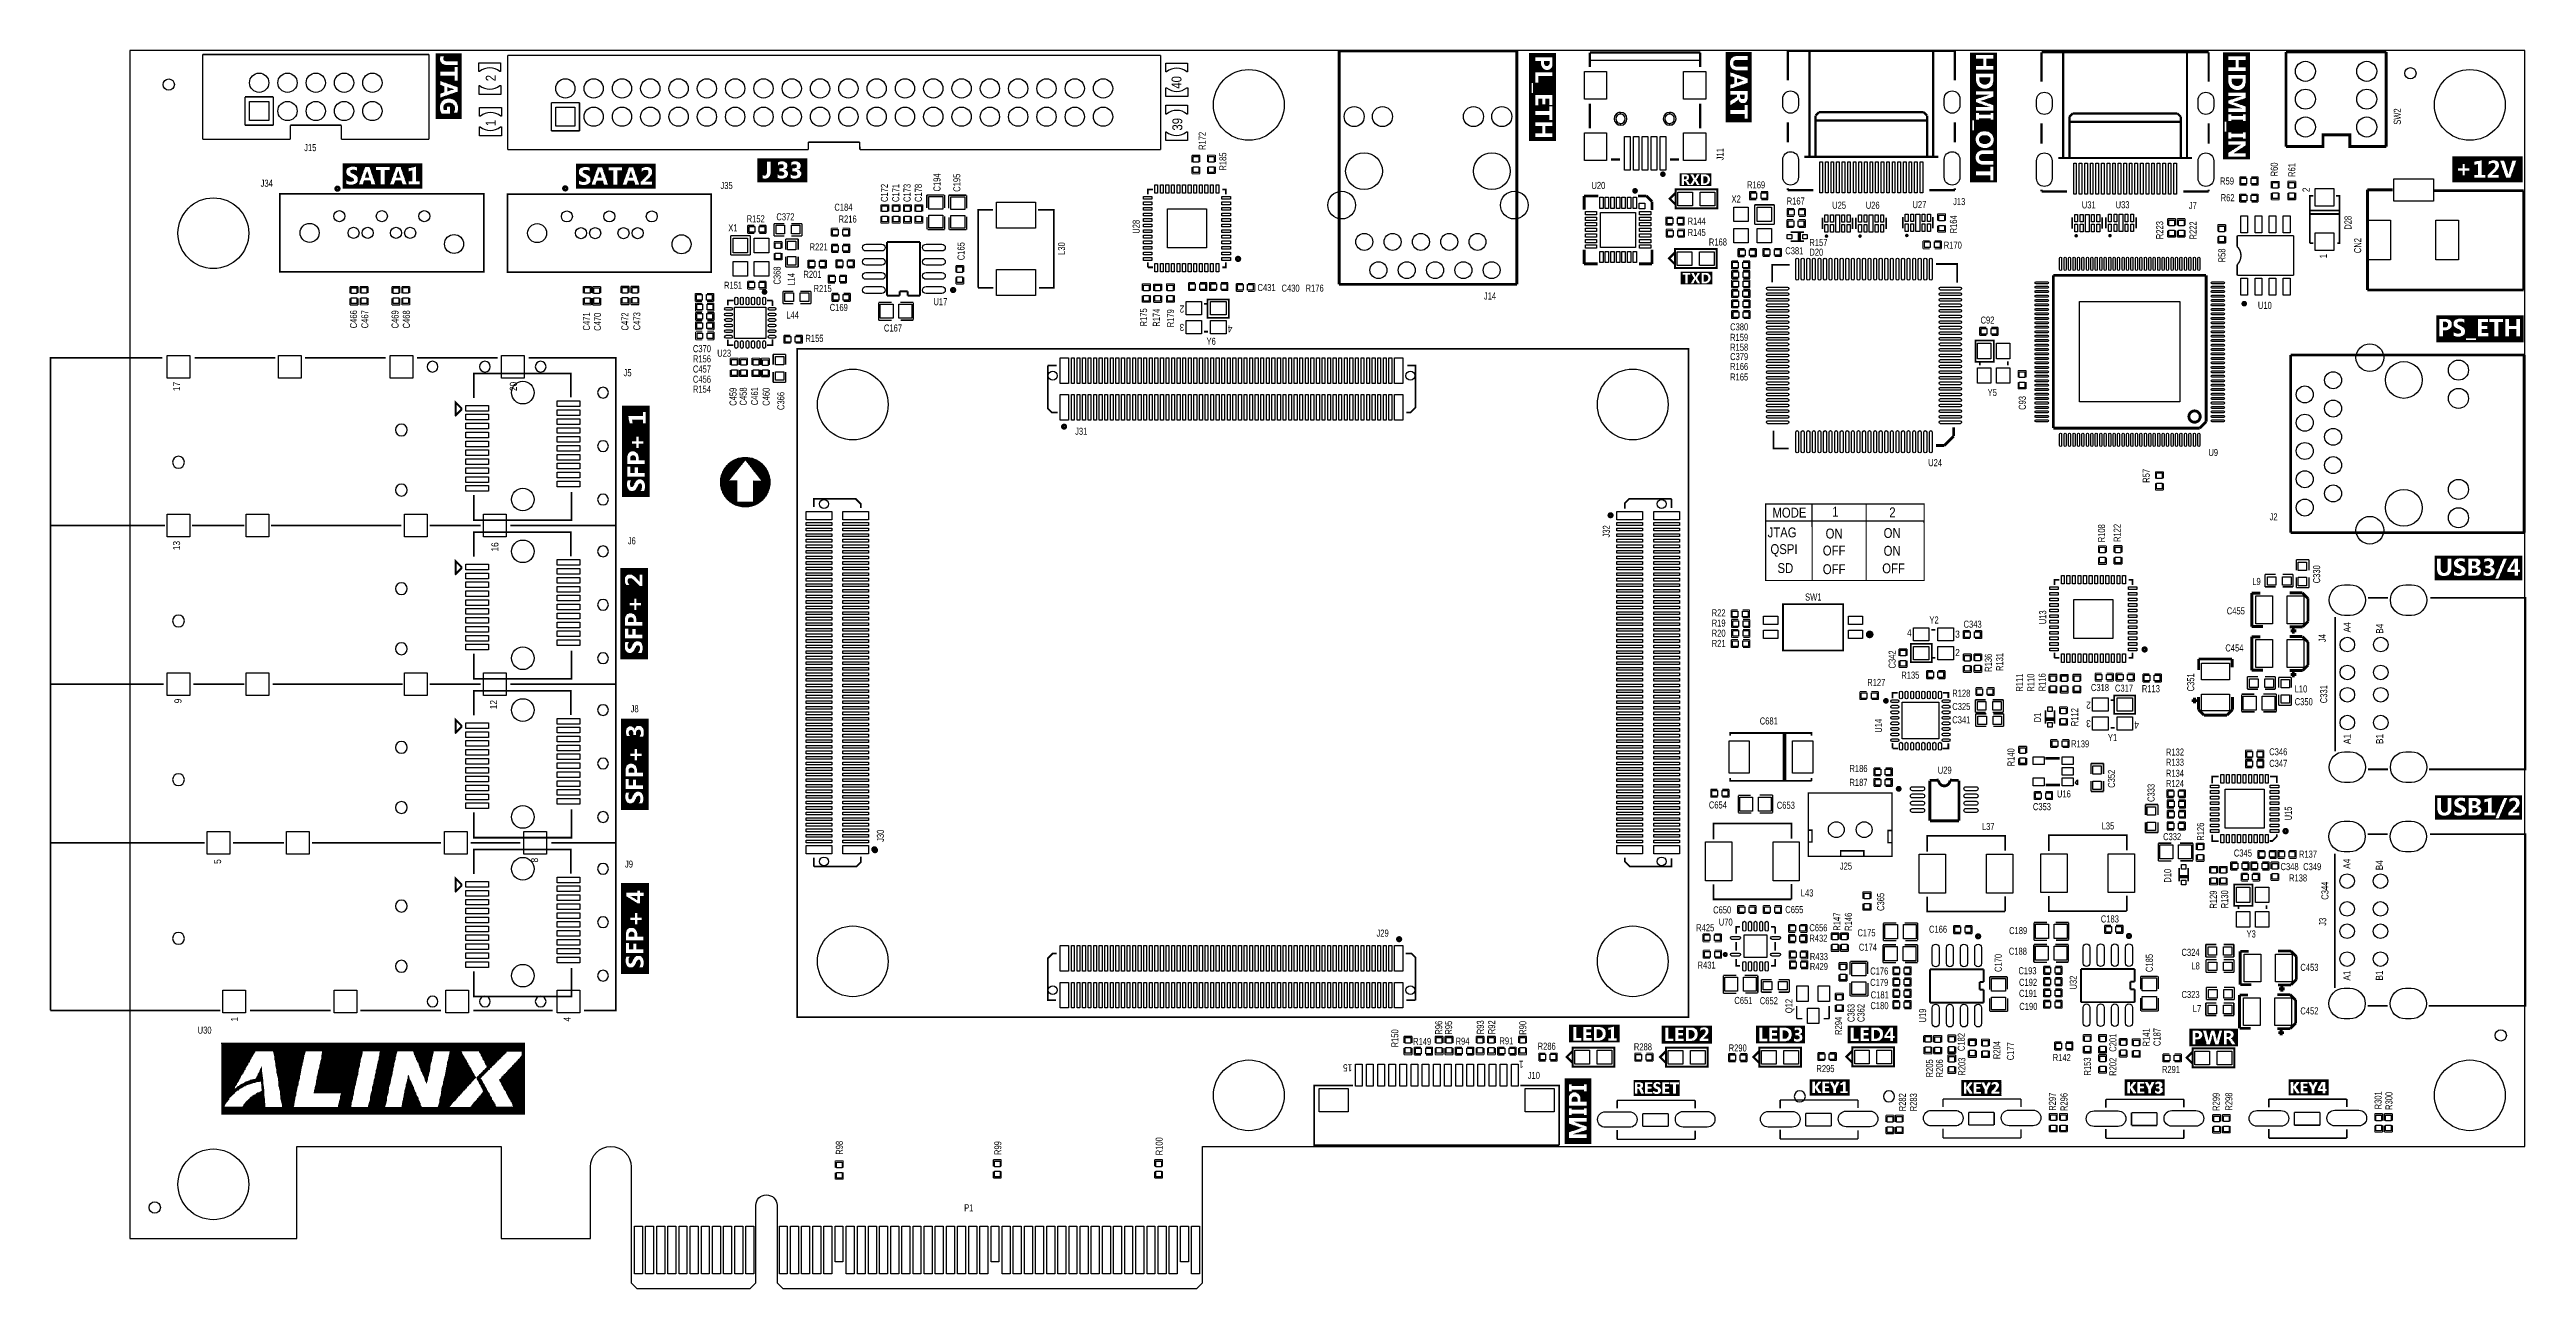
# Model space of a CAD drawing. Extents: x -7 to 215, y -4 to 107.
import ezdxf
from ezdxf.enums import TextEntityAlignment as Align

# ---------------------------------------------------------------- set-up
doc = ezdxf.new("R2010")
doc.units = 0
for name, color, linetype in [('BG_OUTLINE', 3, 'CONTINUOUS'), ('BG_SILKSCREEN_TOP', 2, 'CONTINUOUS'), ('MA_PEN3', 5, 'CONTINUOUS'), ('PG_SILKSCREEN_TOP', 6, 'CONTINUOUS'), ('PIN_TOP', 7, 'CONTINUOUS'), ('RD_SILKSCREEN_TOP', 8, 'CONTINUOUS')]:
    doc.layers.add(name, color=color, linetype=linetype)

msp = doc.modelspace()

# ---------------------------------------------------------------- texts
at = {"layer": 'BG_SILKSCREEN_TOP', "width": 0.857143}
for s, p in [('2', (32.83331, 103.902764)), ('40', (94.39021, 103.229664)), ('1', (32.83331, 99.864164)), ('39', (94.46641, 99.470464))]:
    msp.add_text(s, height=0.889, rotation=90, dxfattribs=at).set_placement(p)
for s, p in [('MODE', (147.42795, 64.721994)), ('1', (152.78735, 64.798194)), ('2', (157.91815, 64.747394)), ('JTAG', (146.99615, 62.943994)), ('QSPI', (147.25015, 61.445394)), ('ON', (152.20315, 62.842394)), ('ON', (157.41015, 62.893194)), ('SD', (147.88515, 59.743594)), ('OFF', (151.94915, 61.318394)), ('OFF', (151.94915, 59.641994)), ('OFF', (157.28315, 59.718194)), ('ON', (157.41015, 61.292994))]:
    msp.add_text(s, height=0.889, dxfattribs=at).set_placement(p)
at = {"layer": 'PG_SILKSCREEN_TOP', "width": 0.8784}
for s, rotation, p in [('2', 90, (195.642992, 93.946472)), ('1', 90, (197.194932, 87.987632)), ('2', 180, (94.64167, 83.764628)), ('3', 180, (94.64167, 82.113374)), ('4', 180, (98.95967, 81.986374)), ('17', 90, (4.514596, 76.082906)), ('20', 90, (34.740596, 76.082906)), ('13', 90, (4.514596, 61.796676)), ('16', 90, (33.089596, 61.669676)), ('A4', 90, (199.324976, 54.414674)), ('B4', 90, (202.24623, 54.287674)), ('9', 90, (4.641596, 48.043592)), ('12', 90, (32.962596, 47.510192)), ('2', 180, (176.00803, 48.191928)), ('3', 180, (176.00803, 46.540674)), ('4', 180, (180.32603, 46.413674)), ('A1', 90, (199.324976, 44.381674)), ('B1', 90, (202.245976, 44.381674)), ('5', 90, (8.197596, 33.630108)), ('8', 90, (36.645596, 33.757108)), ('A4', 90, (199.299576, 33.180274)), ('B4', 90, (202.22083, 33.053274)), ('A1', 90, (199.299576, 23.147274)), ('B1', 90, (202.220576, 23.147274)), ('1', 90, (9.721596, 19.470878)), ('4', 90, (39.566596, 19.470878)), ('15', 180, (109.72165, 15.640812)), ('1', 180, (125.08865, 15.945612))]:
    msp.add_text(s, height=0.635, rotation=rotation, dxfattribs=at).set_placement(p)
for s, p in [('4', (159.514286, 54.065932)), ('3', (163.832286, 53.938932)), ('2', (163.832286, 52.287678))]:
    msp.add_text(s, height=0.635, dxfattribs=at).set_placement(p)
at = {"layer": 'RD_SILKSCREEN_TOP', "width": 0.8}
for s, p in [('SW2', (203.82865, 99.994212)), ('R172', (96.56445, 97.733612)), ('J11', (143.04645, 96.793812)), ('C194', (72.76465, 93.999812)), ('R185', (98.41865, 95.879412)), ('R60', (192.788286, 95.358712)), ('R61', (194.362832, 95.307912)), ('C172', (68.044568, 93.058488)), ('C171', (69.060568, 93.058488)), ('C173', (70.076568, 93.058488)), ('C178', (71.092568, 93.058488)), ('C195', (74.54265, 93.974412)), ('U28', (90.63863, 90.2081)), ('R164', (163.994846, 90.240612)), ('R223', (182.501032, 89.719912)), ('R222', (185.498232, 89.694512)), ('D28', (199.404986, 90.565732)), ('C165', (74.92365, 87.827612)), ('L30', (83.94065, 88.310212)), ('CN2', (200.27265, 88.462612)), ('C368', (58.41365, 85.643212)), ('R58', (188.089032, 87.637112)), ('L14', (59.68365, 85.541612)), ('C466', (20.398232, 81.718912)), ('C467', (21.414486, 81.718912)), ('C469', (24.12365, 81.706212)), ('C468', (25.13965, 81.706212)), ('C471', (41.302686, 81.515712)), ('C470', (42.293286, 81.490312)), ('C472', (44.757086, 81.515712)), ('C473', (45.823886, 81.541112)), ('R175', (91.30665, 81.884012)), ('R174', (92.44965, 81.858612)), ('R179', (93.71965, 81.807812)), ('C459', (54.459632, 74.759312)), ('C458', (55.374032, 74.784712)), ('C461', (56.390032, 74.810112)), ('C460', (57.431432, 74.759312)), ('C366', (58.752232, 74.378312)), ('C93', (170.17365, 74.391012)), ('R57', (181.300374, 67.845432)), ('J32', (132.83565, 62.935612)), ('R108', (177.28565, 62.503812)), ('R122', (178.68265, 62.529212)), ('C330', (196.58965, 58.820812)), ('U13', (172.00499, 55.1434)), ('J4', (197.09765, 53.537612)), ('C342', (158.48965, 51.175412)), ('R136', (167.12565, 50.870612)), ('R131', (168.14165, 50.946812)), ('R111', (169.91965, 49.092612)), ('R110', (170.93565, 49.092612)), ('R116', (171.95165, 49.118012)), ('C351', (185.28665, 49.118012)), ('C331', (197.22465, 48.051212)), ('D1', (171.534582, 46.3296)), ('R112', (174.87265, 45.993812)), ('U14', (157.259782, 45.4025)), ('R140', (169.15765, 42.387012)), ('C352', (178.17465, 40.456612)), ('C333', (181.73065, 39.186612)), ('U15', (194.04965, 37.535612)), ('J30', (67.68465, 35.605212)), ('R126', (186.17565, 35.706812)), ('D10', (183.218836, 31.9405)), ('R129', (187.31865, 29.610812)), ('R130', (188.33465, 29.636212)), ('C344', (197.334886, 30.410912)), ('R147', (153.53665, 27.629612)), ('R146', (154.561032, 27.616912)), ('C365', (157.463236, 29.4005)), ('J3', (197.131686, 28.074112)), ('C170', (168.01465, 23.921212)), ('C185', (181.571392, 23.916132)), ('U32', (174.74565, 22.346412)), ('Q12', (149.22627, 20.217892)), ('C363', (154.80665, 19.425412)), ('C362', (155.69565, 19.425412)), ('U19', (161.226246, 19.387312)), ('R150', (113.856008, 17.152366)), ('R96', (117.793008, 18.295366)), ('R95', (118.682008, 18.295366)), ('R93', (121.53265, 18.333212)), ('R92', (122.54865, 18.333212)), ('R90', (125.34265, 18.282412)), ('R294', (153.67381, 18.272252)), ('C182', (164.695886, 16.821912)), ('C201', (178.30165, 16.758412)), ('R141', (181.29885, 17.241012)), ('C187', (182.26405, 17.266412)), ('R205', (161.851086, 14.459712)), ('R206', (162.740086, 14.459712)), ('R203', (164.746686, 14.612112)), ('R204', (167.88765, 16.098012)), ('C177', (169.10685, 15.996412)), ('R153', (176.01565, 14.624812)), ('R202', (178.30165, 14.599412)), ('R282', (159.412686, 11.411712)), ('R283', (160.403286, 11.411712)), ('R297', (172.874432, 11.462512)), ('R296', (173.915832, 11.437112)), ('R299', (187.57265, 11.449812)), ('R298', (188.71565, 11.475212)), ('R301', (202.10653, 11.586972)), ('R300', (203.08189, 11.536172)), ('R100', (92.70365, 7.462012)), ('R98', (64.00165, 7.512812)), ('R99', (78.22565, 7.487412))]:
    msp.add_text(s, height=0.635, rotation=90, dxfattribs=at).set_placement(p)
for s, p in [('J15', (15.65275, 97.62363)), ('J34', (11.74115, 94.42323)), ('J35', (53.01615, 94.22003)), ('U20', (131.18465, 94.228412)), ('X2', (143.75765, 93.009212)), ('R169', (145.15465, 94.279212)), ('R167', (148.71065, 92.831412)), ('J13', (163.64585, 92.780612)), ('R59', (187.61075, 94.626176)), ('R62', (187.66155, 93.12783)), ('R152', (55.36565, 91.231212)), ('C372', (58.03265, 91.409012)), ('C184', (63.23965, 92.272612)), ('R216', (63.61557, 91.211908)), ('R144', (139.82065, 91.028012)), ('U25', (152.78989, 92.44965)), ('U26', (155.80233, 92.44965)), ('U27', (159.99841, 92.50807)), ('U31', (175.20031, 92.48013)), ('U33', (178.23307, 92.49283)), ('J7', (184.80405, 92.425012)), ('X1', (53.71465, 90.418412)), ('R221', (61.01715, 88.707976)), ('R145', (139.82065, 90.012012)), ('R168', (141.72565, 89.148412)), ('C381', (148.58365, 88.361012)), ('R157', (150.74265, 89.097612)), ('R170', (162.80765, 88.869012)), ('R201', (60.45835, 86.244176)), ('D20', (150.74265, 88.234012)), ('R151', (53.33365, 85.262212)), ('R215', (61.37275, 84.97443)), ('C431', (101.21265, 85.059012)), ('C430', (103.37165, 85.008212)), ('R176', (105.53065, 85.008212)), ('J14', (121.53265, 84.297012)), ('L44', (58.92165, 82.595212)), ('C169', (62.82055, 83.27263)), ('U17', (72.12965, 83.789012)), ('C92', (166.10965, 82.138012)), ('U10', (191.00165, 83.458812)), ('C370', (50.53965, 79.572612)), ('R155', (60.63615, 80.496156)), ('C167', (67.68465, 81.426812)), ('Y6', (96.64065, 80.233012)), ('C380', (143.63065, 81.528412)), ('R159', (143.63065, 80.588612)), ('R158', (143.63065, 79.699612)), ('J5', (44.31665, 77.413612)), ('C457', (50.53965, 77.743812)), ('R156', (50.53965, 78.658212)), ('U23', (52.72405, 79.166212)), ('C379', (143.63065, 78.861412)), ('R166', (143.63065, 77.972412)), ('C456', (50.53965, 76.829412)), ('R154', (50.53965, 75.940412)), ('R165', (143.63065, 77.032612)), ('Y5', (166.74465, 75.635612)), ('J31', (84.845652, 72.155812)), ('U24', (161.41065, 69.336412)), ('U9', (186.55665, 70.250812)), ('J2', (192.05321, 64.473836)), ('J6', (44.69765, 62.326012)), ('SW1', (150.36165, 57.271412)), ('L9', (190.49365, 58.668412)), ('R22', (141.97965, 55.849012)), ('R19', (141.97965, 54.934612)), ('Y2', (161.520886, 55.208932)), ('C455', (188.20765, 56.026812)), ('R20', (141.97965, 54.020212)), ('R21', (141.97965, 53.105812)), ('C343', (164.58565, 54.833012)), ('C454', (188.08065, 52.699412)), ('R127', (155.93949, 49.605692)), ('R135', (158.99765, 50.261012)), ('R128', (163.56965, 48.635412)), ('C318', (176.01565, 49.143412)), ('C317', (178.17465, 49.092612)), ('R113', (180.58765, 49.041812)), ('L10', (194.30365, 49.016412)), ('J8', (44.95165, 47.238412)), ('C681', (146.2913, 46.143418)), ('C325', (163.56965, 47.441612)), ('C341', (163.56965, 46.247812)), ('C350', (194.30365, 47.873412)), ('R139', (174.23765, 44.088812)), ('Y1', (177.53965, 44.647612)), ('R186', (154.3431, 41.876218)), ('U29', (162.2679, 41.723818)), ('R132', (182.74665, 43.352212)), ('R133', (182.74665, 42.437812)), ('C346', (192.01765, 43.377612)), ('C347', (192.01765, 42.336212)), ('R187', (154.3431, 40.631618)), ('U16', (172.96765, 39.593012)), ('R134', (182.74665, 41.447212)), ('R124', (182.74665, 40.532812)), ('C654', (141.72565, 38.602412)), ('C653', (147.82165, 38.577012)), ('C353', (170.80865, 38.450012)), ('L37', (166.2303, 36.668964)), ('L35', (176.9745, 36.719764)), ('C332', (182.49265, 35.757612)), ('J9', (44.44365, 33.293812)), ('J25', (153.4795, 33.113218)), ('C345', (188.84265, 34.284412)), ('C348', (193.03365, 33.065212)), ('R137', (194.68465, 34.182812)), ('C349', (195.06565, 33.065212)), ('L43', (149.9743, 30.699964)), ('R138', (193.79565, 32.049212)), ('C650', (142.10665, 29.179012)), ('C655', (148.58365, 29.204412)), ('C183', (176.90211, 28.365196)), ('J29', (111.896652, 27.096212)), ('R425', (140.58265, 27.578812)), ('U70', (142.61465, 28.086812)), ('C656', (150.74265, 27.578812)), ('R432', (150.74265, 26.639012)), ('C175', (155.06065, 27.121612)), ('C166', (161.48431, 27.443176)), ('C189', (168.67251, 27.323796)), ('Y3', (189.98565, 27.020012)), ('R431', (140.70965, 24.226012)), ('R433', (150.78837, 24.98979)), ('R429', (150.78837, 24.10079)), ('C174', (155.18765, 25.826212)), ('C188', (168.64711, 25.469596)), ('C324', (184.14365, 25.369012)), ('L8', (185.03265, 24.149812)), ('C453', (194.81165, 24.022812)), ('C179', (156.20111, 22.667976)), ('C176', (156.20365, 23.692612)), ('C193', (169.51071, 23.716996)), ('C192', (169.56151, 22.675596)), ('C191', (169.56151, 21.684996)), ('C651', (144.01165, 21.051012)), ('C652', (146.29765, 21.025612)), ('C180', (156.22651, 20.585176)), ('C181', (156.25191, 21.550376)), ('C190', (169.58691, 20.516596)), ('C323', (184.14365, 21.584412)), ('L7', (185.15965, 20.314412)), ('C452', (194.81165, 20.111212)), ('U30', (6.08965, 18.384012)), ('R149', (115.18265, 17.368012)), ('R94', (118.99265, 17.393412)), ('R91', (122.92965, 17.418812)), ('R286', (126.35865, 16.936212)), ('R288', (134.99465, 16.885412)), ('R290', (143.50365, 16.783812)), ('R295', (151.37765, 14.929612)), ('R142', (172.58665, 15.920212)), ('J10', (125.46965, 14.320012)), ('R291', (182.39105, 14.853412))]:
    msp.add_text(s, height=0.635, dxfattribs=at).set_placement(p)
msp.add_text('P1', height=0.635, dxfattribs=at).set_placement((75.30465, 2.432812), align=Align.CENTER)

# ---------------------------------------------------------------- linework, layer by layer
at = {"layer": 'BG_OUTLINE'}
for points in [[(190.206122, 106.654092), (143.775938, 106.654092), (0, 106.654092), (0, 84.5312), (0, 82.086196), (0, 17.586198), (0, 0), (15.002764, 0), (15.002764, 8.255), (33.341564, 8.255), (33.341564, 0), (41.342564, 0), (41.342564, 6.4262, -1), (45.000164, 6.4262), (45.000164, -3.9878), (45.508164, -4.4958), (55.680864, -4.4958), (56.188864, -3.9878), (56.188864, 2.9591, -1), (58.093864, 2.9591), (58.093864, -3.9878), (58.601864, -4.4958), (95.774764, -4.4958), (96.282764, -3.9878), (96.282764, 8.255), (130.801364, 8.255), (190.206122, 8.255), (214.304372, 8.255), (214.812372, 8.255), (214.964772, 8.255), (214.964772, 106.654092), (214.812372, 106.654092), (214.304372, 106.654092)], [(134.376922, 100.530152, 1), (133.22427, 100.530152, 1)], [(138.77671, 100.530152, 1), (137.624058, 100.530152, 1)], [(27.65552, 78.270608, 1), (26.69032, 78.270608, 1)], [(32.355536, 78.270608, 1), (31.390336, 78.270608, 1)], [(37.355526, 78.270608, 1), (36.390326, 78.270608, 1)], [(42.955464, 75.940666, 1), (41.990264, 75.940666, 1)], [(24.906224, 72.59066, 1), (23.839424, 72.59066, 1)], [(42.955464, 71.140574, 1), (41.990264, 71.140574, 1)], [(4.906264, 69.690742, 1), (3.839464, 69.690742, 1)], [(24.906224, 67.19062, 1), (23.839424, 67.19062, 1)], [(42.955464, 66.340736, 1), (41.990264, 66.340736, 1)], [(42.955464, 61.690758, 1), (41.990264, 61.690758, 1)], [(24.906224, 58.340752, 1), (23.839424, 58.340752, 1)], [(4.906264, 55.440834, 1), (3.839464, 55.440834, 1)], [(42.955464, 56.890666, 1), (41.990264, 56.890666, 1)], [(24.906224, 52.940712, 1), (23.839424, 52.940712, 1)], [(42.955464, 52.090828, 1), (41.990264, 52.090828, 1)], [(42.955464, 47.44085, 1), (41.990264, 47.44085, 1)], [(24.906224, 44.090844, 1), (23.839424, 44.090844, 1)], [(42.955464, 42.640758, 1), (41.990264, 42.640758, 1)], [(4.906264, 41.190926, 1), (3.839464, 41.190926, 1)], [(24.906224, 38.690804, 1), (23.839424, 38.690804, 1)], [(42.955464, 37.84092, 1), (41.990264, 37.84092, 1)], [(42.955464, 33.190942, 1), (41.990264, 33.190942, 1)], [(24.906224, 29.840936, 1), (23.839424, 29.840936, 1)], [(4.906264, 26.941018, 1), (3.839464, 26.941018, 1)], [(42.955464, 28.39085, 1), (41.990264, 28.39085, 1)], [(24.906224, 24.440896, 1), (23.839424, 24.440896, 1)], [(42.955464, 23.591012, 1), (41.990264, 23.591012, 1)], [(27.65552, 21.270976, 1), (26.69032, 21.270976, 1)], [(32.355536, 21.270976, 1), (31.390336, 21.270976, 1)], [(37.355526, 21.270976, 1), (36.390326, 21.270976, 1)], [(150.385526, 12.750038, 1), (149.387814, 12.750038, 1)], [(158.38551, 12.750038, 1), (157.387798, 12.750038, 1)]]:
    msp.add_lwpolyline(points, format="xyb", close=True, dxfattribs=at)
at = {"layer": 'BG_SILKSCREEN_TOP'}
for points in [[(33.273492, 104.779064), (33.221422, 104.779064, 0.356579), (31.395162, 104.779064), (31.317692, 104.779064), (31.317692, 105.566464), (33.273492, 105.566464)], [(94.931992, 104.740964), (94.879922, 104.740964, 0.356579), (93.053662, 104.740964), (92.976192, 104.740964), (92.976192, 105.528364), (94.931992, 105.528364)], [(31.343092, 103.509064), (31.395162, 103.509064, 0.356579), (33.221422, 103.509064), (33.298892, 103.509064), (33.298892, 102.721664), (31.343092, 102.721664)], [(93.001592, 103.318564), (93.053662, 103.318564, 0.356579), (94.879922, 103.318564), (94.957392, 103.318564), (94.957392, 102.531164), (93.001592, 102.531164)], [(33.349692, 100.765864), (33.297622, 100.765864, 0.356579), (31.471362, 100.765864), (31.393892, 100.765864), (31.393892, 101.553264), (33.349692, 101.553264)], [(94.931992, 100.956364), (94.879922, 100.956364, 0.356579), (93.053662, 100.956364), (92.976192, 100.956364), (92.976192, 101.743764), (94.931992, 101.743764)], [(31.393892, 99.800664), (31.445962, 99.800664, 0.356579), (33.272222, 99.800664), (33.349692, 99.800664), (33.349692, 99.013264), (31.393892, 99.013264)], [(92.976192, 99.356164), (93.028262, 99.356164, 0.356579), (94.854522, 99.356164), (94.931992, 99.356164), (94.931992, 98.568764), (92.976192, 98.568764)]]:
    msp.add_lwpolyline(points, format="xyb", close=True, dxfattribs=at)
at = {"layer": 'BG_SILKSCREEN_TOP', "const_width": 0.1016}
msp.add_lwpolyline([(146.821652, 65.939416), (161.045652, 65.939416), (161.045652, 59.081416), (146.821652, 59.081416)], close=True, dxfattribs=at)
for points in [[(151.00935, 65.920112), (150.98395, 65.920112), (150.99665, 59.100212)], [(155.84805, 65.932812), (155.84805, 59.125612)], [(146.847052, 64.415416), (161.02965, 64.415416), (161.02965, 64.231012)]]:
    msp.add_lwpolyline(points, dxfattribs=at)
at = {"layer": 'MA_PEN3', "const_width": 0.0254}
for points in [[(27.459432, 106.401616), (27.459432, 100.508816)], [(27.484832, 106.401616), (27.484832, 100.508816)], [(27.510232, 106.401616), (27.510232, 100.508816)], [(27.535632, 106.401616), (27.535632, 100.508816)], [(27.561032, 106.401616), (27.561032, 100.508816)], [(27.586432, 106.401616), (27.586432, 100.508816)], [(27.611832, 106.401616), (27.611832, 100.508816)], [(27.637232, 106.401616), (27.637232, 100.508816)], [(27.662632, 106.401616), (27.662632, 100.508816)], [(27.688032, 106.401616), (27.688032, 100.508816)], [(27.713432, 106.401616), (27.713432, 100.508816)], [(27.738832, 106.401616), (27.738832, 100.508816)], [(27.764232, 106.401616), (27.764232, 100.508816)], [(27.789632, 106.401616), (27.789632, 100.508816)], [(27.815032, 106.401616), (27.815032, 100.508816)], [(27.840432, 106.401616), (27.840432, 100.508816)], [(27.865832, 106.401616), (27.865832, 106.020616)], [(27.865832, 105.766616), (27.865832, 101.728016)], [(27.891232, 106.401616), (27.891232, 106.122216)], [(27.891232, 105.690416), (27.891232, 104.750616)], [(27.916632, 106.401616), (27.916632, 106.122216)], [(27.916632, 105.614216), (27.916632, 104.750616)], [(27.942032, 106.401616), (27.942032, 106.122216)], [(27.942032, 105.588816), (27.942032, 104.750616)], [(27.967432, 106.401616), (27.967432, 106.122216)], [(27.967432, 105.563416), (27.967432, 104.750616)], [(27.992832, 106.401616), (27.992832, 106.122216)], [(27.992832, 105.512616), (27.992832, 104.750616)], [(28.018232, 106.401616), (28.018232, 106.122216)], [(28.018232, 105.512616), (28.018232, 104.750616)], [(28.043632, 106.401616), (28.043632, 106.122216)], [(28.043632, 105.487216), (28.043632, 104.750616)], [(28.069032, 106.401616), (28.069032, 106.122216)], [(28.069032, 105.461816), (28.069032, 104.750616)], [(28.094432, 106.401616), (28.094432, 106.122216)], [(28.094432, 105.436416), (28.094432, 104.750616)], [(28.119832, 106.401616), (28.119832, 106.122216)], [(28.119832, 105.436416), (28.119832, 104.750616)], [(28.145232, 106.401616), (28.145232, 106.122216)], [(28.145232, 106.020616), (28.145232, 105.842816)], [(28.145232, 105.411016), (28.145232, 104.750616)], [(28.170632, 106.401616), (28.170632, 106.122216)], [(28.170632, 106.071416), (28.170632, 105.792016)], [(28.170632, 105.411016), (28.170632, 104.750616)], [(28.196032, 106.401616), (28.196032, 106.122216)], [(28.196032, 106.096816), (28.196032, 105.766616)], [(28.196032, 105.411016), (28.196032, 104.750616)], [(28.221432, 106.401616), (28.221432, 105.741216)], [(28.221432, 105.385616), (28.221432, 104.750616)], [(28.246832, 106.401616), (28.246832, 105.741216)], [(28.246832, 105.385616), (28.246832, 104.750616)], [(28.272232, 106.401616), (28.272232, 105.715816)], [(28.272232, 105.385616), (28.272232, 104.750616)], [(28.297632, 106.401616), (28.297632, 105.715816)], [(28.297632, 105.385616), (28.297632, 104.750616)], [(28.323032, 106.401616), (28.323032, 105.715816)], [(28.323032, 105.360216), (28.323032, 104.750616)], [(28.348432, 106.401616), (28.348432, 105.690416)], [(28.348432, 105.360216), (28.348432, 104.750616)], [(28.373832, 106.401616), (28.373832, 105.690416)], [(28.373832, 105.360216), (28.373832, 104.750616)], [(28.399232, 106.401616), (28.399232, 105.690416)], [(28.399232, 105.360216), (28.399232, 104.750616)], [(28.424632, 106.401616), (28.424632, 105.690416)], [(28.424632, 105.360216), (28.424632, 104.750616)], [(28.450032, 106.401616), (28.450032, 105.690416)], [(28.450032, 105.360216), (28.450032, 104.750616)], [(28.475432, 106.401616), (28.475432, 105.690416)], [(28.475432, 105.360216), (28.475432, 104.750616)], [(28.500832, 106.401616), (28.500832, 105.690416)], [(28.500832, 105.360216), (28.500832, 104.750616)], [(28.526232, 106.401616), (28.526232, 105.690416)], [(28.526232, 105.360216), (28.526232, 104.750616)], [(28.551632, 106.401616), (28.551632, 105.690416)], [(28.551632, 105.360216), (28.551632, 104.750616)], [(28.577032, 106.401616), (28.577032, 105.690416)], [(28.577032, 105.360216), (28.577032, 104.750616)], [(28.602432, 106.401616), (28.602432, 105.690416)], [(28.602432, 105.360216), (28.602432, 104.750616)], [(28.627832, 106.401616), (28.627832, 105.690416)], [(28.627832, 105.360216), (28.627832, 104.750616)], [(28.653232, 106.401616), (28.653232, 105.690416)], [(28.653232, 105.360216), (28.653232, 104.750616)], [(28.678632, 106.401616), (28.678632, 105.690416)], [(28.678632, 105.360216), (28.678632, 104.750616)], [(28.704032, 106.401616), (28.704032, 105.690416)], [(28.704032, 105.360216), (28.704032, 104.750616)], [(28.729432, 106.401616), (28.729432, 105.690416)], [(28.729432, 105.360216), (28.729432, 104.750616)], [(28.754832, 106.401616), (28.754832, 105.690416)], [(28.754832, 105.360216), (28.754832, 104.750616)], [(28.780232, 106.401616), (28.780232, 105.690416)], [(28.780232, 105.360216), (28.780232, 104.750616)], [(28.805632, 106.401616), (28.805632, 105.690416)], [(28.805632, 105.360216), (28.805632, 104.750616)], [(28.831032, 106.401616), (28.831032, 105.690416)], [(28.831032, 105.360216), (28.831032, 104.750616)], [(28.856432, 106.401616), (28.856432, 105.690416)], [(28.856432, 105.360216), (28.856432, 104.750616)], [(28.881832, 106.401616), (28.881832, 105.690416)], [(28.881832, 105.360216), (28.881832, 104.750616)], [(28.907232, 106.401616), (28.907232, 105.690416)], [(28.907232, 105.360216), (28.907232, 104.750616)], [(28.932632, 106.401616), (28.932632, 105.690416)], [(28.932632, 105.360216), (28.932632, 104.750616)], [(28.958032, 106.401616), (28.958032, 105.690416)], [(28.958032, 105.360216), (28.958032, 104.750616)], [(28.983432, 106.401616), (28.983432, 105.690416)], [(28.983432, 105.360216), (28.983432, 104.750616)], [(29.008832, 106.401616), (29.008832, 105.690416)], [(29.008832, 105.360216), (29.008832, 104.750616)], [(29.034232, 106.401616), (29.034232, 105.690416)], [(29.034232, 105.360216), (29.034232, 104.750616)], [(29.059632, 106.401616), (29.059632, 105.690416)], [(29.059632, 105.360216), (29.059632, 104.750616)], [(29.085032, 106.401616), (29.085032, 105.690416)], [(29.085032, 105.360216), (29.085032, 104.750616)], [(29.110432, 106.401616), (29.110432, 105.690416)], [(29.110432, 105.360216), (29.110432, 104.750616)], [(29.135832, 106.401616), (29.135832, 105.690416)], [(29.135832, 105.360216), (29.135832, 104.750616)], [(29.161232, 106.401616), (29.161232, 105.690416)], [(29.161232, 105.360216), (29.161232, 105.182416)], [(29.186632, 106.401616), (29.186632, 105.690416)], [(29.186632, 105.360216), (29.186632, 105.182416)], [(29.212032, 106.401616), (29.212032, 105.690416)], [(29.212032, 105.360216), (29.212032, 105.182416)], [(29.237432, 106.401616), (29.237432, 105.690416)], [(29.237432, 105.360216), (29.237432, 105.182416)], [(29.262832, 106.401616), (29.262832, 105.690416)], [(29.262832, 105.360216), (29.262832, 105.182416)], [(29.288232, 106.401616), (29.288232, 105.690416)], [(29.288232, 105.360216), (29.288232, 105.182416)], [(29.313632, 106.401616), (29.313632, 105.690416)], [(29.313632, 105.360216), (29.313632, 105.182416)], [(29.339032, 106.401616), (29.339032, 105.690416)], [(29.339032, 105.360216), (29.339032, 105.182416)], [(29.364432, 106.401616), (29.364432, 105.690416)], [(29.364432, 105.360216), (29.364432, 105.182416)], [(29.389832, 106.401616), (29.389832, 105.690416)], [(29.389832, 105.360216), (29.389832, 105.182416)], [(29.415232, 106.401616), (29.415232, 105.690416)], [(29.415232, 105.360216), (29.415232, 105.182416)], [(29.440632, 106.401616), (29.440632, 101.677216)], [(29.466032, 106.401616), (29.466032, 100.508816)], [(29.491432, 106.401616), (29.491432, 100.508816)], [(29.516832, 106.401616), (29.516832, 100.508816)], [(29.542232, 106.401616), (29.542232, 100.508816)], [(29.567632, 106.401616), (29.567632, 100.508816)], [(29.593032, 106.401616), (29.593032, 100.508816)], [(29.618432, 106.401616), (29.618432, 100.508816)], [(29.643832, 106.401616), (29.643832, 100.508816)], [(29.669232, 106.401616), (29.669232, 100.508816)], [(29.694632, 106.401616), (29.694632, 100.508816)], [(29.720032, 106.401616), (29.720032, 100.508816)], [(29.745432, 106.401616), (29.745432, 100.508816)], [(29.770832, 106.401616), (29.770832, 100.508816)], [(125.59157, 106.445812), (125.59157, 98.546412)], [(125.61697, 106.445812), (125.61697, 98.546412)], [(125.64237, 106.445812), (125.64237, 98.546412)], [(125.66777, 106.445812), (125.66777, 98.546412)], [(125.69317, 106.445812), (125.69317, 98.546412)], [(125.71857, 106.445812), (125.71857, 98.546412)], [(125.74397, 106.445812), (125.74397, 98.546412)], [(125.76937, 106.445812), (125.76937, 98.546412)], [(125.79477, 106.445812), (125.79477, 98.546412)], [(125.82017, 106.445812), (125.82017, 103.753412)], [(125.84557, 106.445812), (125.84557, 103.753412)], [(125.87097, 106.445812), (125.87097, 103.753412)], [(125.89637, 106.445812), (125.89637, 103.753412)], [(125.92177, 106.445812), (125.92177, 103.753412)], [(125.94717, 106.445812), (125.94717, 98.546412)], [(125.97257, 106.445812), (125.97257, 98.546412)], [(125.99797, 106.445812), (125.99797, 98.546412)], [(126.02337, 106.445812), (126.02337, 98.546412)], [(126.04877, 106.445812), (126.04877, 98.546412)], [(126.07417, 106.445812), (126.07417, 98.546412)], [(126.09957, 106.445812), (126.09957, 98.546412)], [(126.12497, 106.445812), (126.12497, 98.546412)], [(126.15037, 106.445812), (126.15037, 106.039412)], [(126.15037, 105.709212), (126.15037, 104.693212)], [(126.17577, 106.445812), (126.17577, 106.039412)], [(126.17577, 105.709212), (126.17577, 104.693212)], [(126.20117, 106.445812), (126.20117, 106.039412)], [(126.20117, 105.709212), (126.20117, 104.693212)], [(126.22657, 106.445812), (126.22657, 106.039412)], [(126.22657, 105.709212), (126.22657, 104.693212)], [(126.25197, 106.445812), (126.25197, 106.039412)], [(126.25197, 105.709212), (126.25197, 104.693212)], [(126.27737, 106.445812), (126.27737, 106.039412)], [(126.27737, 105.709212), (126.27737, 104.693212)], [(126.30277, 106.445812), (126.30277, 106.039412)], [(126.30277, 105.709212), (126.30277, 104.693212)], [(126.32817, 106.445812), (126.32817, 106.039412)], [(126.32817, 105.709212), (126.32817, 104.693212)], [(126.35357, 106.445812), (126.35357, 106.039412)], [(126.35357, 105.709212), (126.35357, 104.693212)], [(126.37897, 106.445812), (126.37897, 106.039412)], [(126.37897, 105.709212), (126.37897, 104.693212)], [(126.40437, 106.445812), (126.40437, 106.039412)], [(126.40437, 105.709212), (126.40437, 104.693212)], [(126.42977, 106.445812), (126.42977, 106.039412)], [(126.42977, 105.709212), (126.42977, 104.693212)], [(126.45517, 106.445812), (126.45517, 106.039412)], [(126.45517, 105.709212), (126.45517, 104.693212)], [(126.48057, 106.445812), (126.48057, 106.039412)], [(126.48057, 105.709212), (126.48057, 104.693212)], [(126.50597, 106.445812), (126.50597, 106.039412)], [(126.50597, 105.709212), (126.50597, 104.693212)], [(126.53137, 106.445812), (126.53137, 106.039412)], [(126.53137, 105.709212), (126.53137, 104.693212)], [(126.55677, 106.445812), (126.55677, 106.039412)], [(126.55677, 105.709212), (126.55677, 104.693212)], [(126.58217, 106.445812), (126.58217, 106.039412)], [(126.58217, 105.709212), (126.58217, 104.693212)], [(126.60757, 106.445812), (126.60757, 106.039412)], [(126.60757, 105.709212), (126.60757, 104.693212)], [(126.63297, 106.445812), (126.63297, 106.039412)], [(126.63297, 105.709212), (126.63297, 104.693212)], [(126.65837, 106.445812), (126.65837, 106.039412)], [(126.65837, 105.709212), (126.65837, 104.693212)], [(126.68377, 106.445812), (126.68377, 106.039412)], [(126.68377, 105.379012), (126.68377, 104.693212)], [(126.70917, 106.445812), (126.70917, 106.039412)], [(126.70917, 105.277412), (126.70917, 104.693212)], [(126.73457, 106.445812), (126.73457, 106.039412)], [(126.73457, 105.226612), (126.73457, 104.693212)], [(126.75997, 106.445812), (126.75997, 106.039412)], [(126.75997, 105.175812), (126.75997, 104.693212)], [(126.78537, 106.445812), (126.78537, 106.039412)], [(126.78537, 105.125012), (126.78537, 104.693212)], [(126.81077, 106.445812), (126.81077, 106.039412)], [(126.81077, 105.099612), (126.81077, 104.693212)], [(126.83617, 106.445812), (126.83617, 106.039412)], [(126.83617, 105.074212), (126.83617, 104.693212)], [(126.86157, 106.445812), (126.86157, 106.039412)], [(126.86157, 105.048812), (126.86157, 104.693212)], [(126.88697, 106.445812), (126.88697, 106.039412)], [(126.88697, 105.023412), (126.88697, 104.693212)], [(126.91237, 106.445812), (126.91237, 106.039412)], [(126.91237, 104.998012), (126.91237, 104.693212)], [(126.93777, 106.445812), (126.93777, 106.039412)], [(126.93777, 105.709212), (126.93777, 105.455212)], [(126.93777, 104.998012), (126.93777, 104.693212)], [(126.96317, 106.445812), (126.96317, 106.039412)], [(126.96317, 105.709212), (126.96317, 105.379012)], [(126.96317, 104.972612), (126.96317, 104.693212)], [(126.98857, 106.445812), (126.98857, 106.039412)], [(126.98857, 105.709212), (126.98857, 105.353612)], [(126.98857, 104.972612), (126.98857, 104.693212)], [(127.01397, 106.445812), (127.01397, 106.039412)], [(127.01397, 105.709212), (127.01397, 105.328212)], [(127.01397, 104.947212), (127.01397, 104.693212)], [(127.03937, 106.445812), (127.03937, 106.039412)], [(127.03937, 105.709212), (127.03937, 105.302812)], [(127.03937, 104.947212), (127.03937, 104.693212)], [(127.06477, 106.445812), (127.06477, 106.039412)], [(127.06477, 105.709212), (127.06477, 105.302812)], [(127.06477, 104.947212), (127.06477, 104.693212)], [(127.09017, 106.445812), (127.09017, 106.039412)], [(127.09017, 105.709212), (127.09017, 105.277412)], [(127.09017, 104.921812), (127.09017, 104.693212)], [(127.11557, 106.445812), (127.11557, 106.039412)], [(127.11557, 105.709212), (127.11557, 105.277412)], [(127.11557, 104.921812), (127.11557, 104.693212)], [(127.14097, 106.445812), (127.14097, 106.039412)], [(127.14097, 105.709212), (127.14097, 105.277412)], [(127.14097, 104.921812), (127.14097, 104.693212)], [(127.16637, 106.445812), (127.16637, 106.039412)], [(127.16637, 105.709212), (127.16637, 105.277412)], [(127.16637, 104.921812), (127.16637, 104.693212)], [(127.19177, 106.445812), (127.19177, 106.039412)], [(127.19177, 105.709212), (127.19177, 105.277412)], [(127.19177, 104.921812), (127.19177, 104.693212)], [(127.21717, 106.445812), (127.21717, 106.039412)], [(127.21717, 105.709212), (127.21717, 105.277412)], [(127.21717, 104.921812), (127.21717, 104.693212)], [(127.24257, 106.445812), (127.24257, 106.039412)], [(127.24257, 105.709212), (127.24257, 105.277412)], [(127.24257, 104.921812), (127.24257, 104.693212)], [(127.26797, 106.445812), (127.26797, 106.039412)], [(127.26797, 105.709212), (127.26797, 105.277412)], [(127.26797, 104.921812), (127.26797, 104.693212)], [(127.29337, 106.445812), (127.29337, 106.039412)], [(127.29337, 105.709212), (127.29337, 105.302812)], [(127.29337, 104.921812), (127.29337, 104.693212)], [(127.31877, 106.445812), (127.31877, 106.039412)], [(127.31877, 105.709212), (127.31877, 105.302812)], [(127.31877, 104.921812), (127.31877, 104.693212)], [(127.34417, 106.445812), (127.34417, 106.039412)], [(127.34417, 105.709212), (127.34417, 105.328212)], [(127.34417, 104.947212), (127.34417, 104.693212)], [(127.36957, 106.445812), (127.36957, 106.039412)], [(127.36957, 105.709212), (127.36957, 105.353612)], [(127.36957, 104.947212), (127.36957, 104.693212)], [(127.39497, 106.445812), (127.39497, 106.039412)], [(127.39497, 105.709212), (127.39497, 105.379012)], [(127.39497, 104.947212), (127.39497, 104.693212)], [(127.42037, 106.445812), (127.42037, 106.039412)], [(127.42037, 105.709212), (127.42037, 105.455212)], [(127.42037, 104.972612), (127.42037, 104.693212)], [(127.44577, 106.445812), (127.44577, 106.039412)], [(127.44577, 104.972612), (127.44577, 104.693212)], [(127.47117, 106.445812), (127.47117, 106.039412)], [(127.47117, 104.998012), (127.47117, 104.693212)], [(127.49657, 106.445812), (127.49657, 106.039412)], [(127.49657, 104.998012), (127.49657, 104.693212)], [(127.52197, 106.445812), (127.52197, 106.039412)], [(127.52197, 105.023412), (127.52197, 104.693212)], [(127.54737, 106.445812), (127.54737, 106.039412)], [(127.54737, 105.048812), (127.54737, 104.693212)], [(127.57277, 106.445812), (127.57277, 106.039412)], [(127.57277, 105.074212), (127.57277, 104.693212)], [(127.59817, 106.445812), (127.59817, 106.039412)], [(127.59817, 105.125012), (127.59817, 104.693212)], [(127.62357, 106.445812), (127.62357, 106.039412)], [(127.62357, 105.150412), (127.62357, 104.693212)], [(127.64897, 106.445812), (127.64897, 106.039412)], [(127.64897, 105.226612), (127.64897, 104.693212)], [(127.67437, 106.445812), (127.67437, 106.039412)], [(127.67437, 105.328212), (127.67437, 104.693212)], [(127.69977, 106.445812), (127.69977, 98.546412)], [(127.72517, 106.445812), (127.72517, 98.546412)], [(127.75057, 106.445812), (127.75057, 98.546412)], [(127.77597, 106.445812), (127.77597, 98.546412)], [(127.80137, 106.445812), (127.80137, 98.546412)], [(127.82677, 106.445812), (127.82677, 98.546412)], [(127.85217, 106.445812), (127.85217, 98.546412)], [(127.87757, 106.445812), (127.87757, 98.546412)], [(127.90297, 106.445812), (127.90297, 98.546412)], [(127.92837, 106.445812), (127.92837, 98.546412)], [(127.95377, 106.445812), (127.95377, 98.546412)], [(127.97917, 106.445812), (127.97917, 98.546412)], [(143.235172, 106.532426), (143.235172, 100.207826)], [(143.260572, 106.532426), (143.260572, 100.207826)], [(143.285972, 106.532426), (143.285972, 100.207826)], [(143.311372, 106.532426), (143.311372, 100.207826)], [(143.336772, 106.532426), (143.336772, 100.207826)], [(143.362172, 106.532426), (143.362172, 100.207826)], [(143.387572, 106.532426), (143.387572, 100.207826)], [(143.412972, 106.532426), (143.412972, 100.207826)], [(143.438372, 106.532426), (143.438372, 100.207826)], [(143.463772, 106.532426), (143.463772, 100.207826)], [(143.489172, 106.532426), (143.489172, 100.207826)], [(143.514572, 106.532426), (143.514572, 100.207826)], [(143.539972, 106.532426), (143.539972, 100.207826)], [(143.565372, 106.532426), (143.565372, 100.207826)], [(143.590772, 106.532426), (143.590772, 100.207826)], [(143.616172, 106.532426), (143.616172, 100.207826)], [(143.641572, 106.532426), (143.641572, 105.694226)], [(143.641572, 105.364026), (143.641572, 100.207826)], [(143.666972, 106.532426), (143.666972, 105.795826)], [(143.666972, 105.262426), (143.666972, 104.703626)], [(143.692372, 106.532426), (143.692372, 105.846626)], [(143.692372, 105.186226), (143.692372, 104.678226)], [(143.717772, 106.532426), (143.717772, 105.897426)], [(143.717772, 105.135426), (143.717772, 104.678226)], [(143.743172, 106.532426), (143.743172, 105.922826)], [(143.743172, 105.110026), (143.743172, 104.678226)], [(143.768572, 106.532426), (143.768572, 105.973626)], [(143.768572, 105.084626), (143.768572, 104.652826)], [(143.793972, 106.532426), (143.793972, 105.999026)], [(143.793972, 105.059226), (143.793972, 104.652826)], [(143.819372, 106.532426), (143.819372, 106.024426)], [(143.819372, 105.033826), (143.819372, 104.652826)], [(143.844772, 106.532426), (143.844772, 106.024426)], [(143.844772, 105.008426), (143.844772, 104.627426)], [(143.870172, 106.532426), (143.870172, 106.049826)], [(143.870172, 104.983026), (143.870172, 104.627426)], [(143.895572, 106.532426), (143.895572, 106.075226)], [(143.895572, 104.983026), (143.895572, 104.627426)], [(143.920972, 106.532426), (143.920972, 106.075226)], [(143.920972, 105.618026), (143.920972, 105.414826)], [(143.920972, 104.957626), (143.920972, 104.602026)], [(143.946372, 106.532426), (143.946372, 106.100626)], [(143.946372, 105.668826), (143.946372, 105.364026)], [(143.946372, 104.957626), (143.946372, 104.602026)], [(143.971772, 106.532426), (143.971772, 106.100626)], [(143.971772, 105.719626), (143.971772, 105.313226)], [(143.971772, 104.932226), (143.971772, 104.576626)], [(143.997172, 106.532426), (143.997172, 106.100626)], [(143.997172, 105.745026), (143.997172, 105.287826)], [(143.997172, 104.932226), (143.997172, 104.576626)], [(144.022572, 106.532426), (144.022572, 106.126026)], [(144.022572, 105.745026), (144.022572, 105.262426)], [(144.022572, 104.932226), (144.022572, 104.576626)], [(144.047972, 106.532426), (144.047972, 106.126026)], [(144.047972, 105.770426), (144.047972, 105.262426)], [(144.047972, 104.906826), (144.047972, 104.551226)], [(144.073372, 106.532426), (144.073372, 106.126026)], [(144.073372, 105.795826), (144.073372, 105.237026)], [(144.073372, 104.906826), (144.073372, 104.551226)], [(144.098772, 106.532426), (144.098772, 106.126026)], [(144.098772, 105.795826), (144.098772, 105.237026)], [(144.098772, 104.906826), (144.098772, 104.551226)], [(144.124172, 106.532426), (144.124172, 106.126026)], [(144.124172, 105.795826), (144.124172, 105.237026)], [(144.124172, 104.906826), (144.124172, 104.525826)], [(144.149572, 106.532426), (144.149572, 106.151426)], [(144.149572, 105.795826), (144.149572, 105.211626)], [(144.149572, 104.881426), (144.149572, 104.525826)], [(144.174972, 106.532426), (144.174972, 106.151426)], [(144.174972, 105.821226), (144.174972, 105.211626)], [(144.174972, 104.881426), (144.174972, 104.525826)], [(144.200372, 106.532426), (144.200372, 106.151426)], [(144.200372, 105.821226), (144.200372, 105.211626)], [(144.200372, 104.881426), (144.200372, 104.500426)], [(144.225772, 106.532426), (144.225772, 106.151426)], [(144.225772, 105.821226), (144.225772, 105.211626)], [(144.225772, 104.881426), (144.225772, 104.500426)], [(144.251172, 106.532426), (144.251172, 106.151426)], [(144.251172, 105.821226), (144.251172, 105.211626)], [(144.251172, 104.881426), (144.251172, 104.500426)], [(144.276572, 106.532426), (144.276572, 106.151426)], [(144.276572, 105.821226), (144.276572, 105.211626)], [(144.276572, 104.881426), (144.276572, 104.475026)], [(144.301972, 106.532426), (144.301972, 106.151426)], [(144.301972, 105.821226), (144.301972, 105.211626)], [(144.301972, 104.881426), (144.301972, 104.475026)], [(144.327372, 106.532426), (144.327372, 106.151426)], [(144.327372, 105.821226), (144.327372, 105.211626)], [(144.327372, 104.881426), (144.327372, 104.449626)], [(144.352772, 106.532426), (144.352772, 106.151426)], [(144.352772, 105.821226), (144.352772, 105.211626)], [(144.352772, 104.881426), (144.352772, 104.449626)], [(144.378172, 106.532426), (144.378172, 106.151426)], [(144.378172, 105.821226), (144.378172, 105.211626)], [(144.378172, 104.881426), (144.378172, 104.449626)], [(144.403572, 106.532426), (144.403572, 106.151426)], [(144.403572, 105.821226), (144.403572, 105.211626)], [(144.403572, 104.881426), (144.403572, 104.424226)], [(144.428972, 106.532426), (144.428972, 106.151426)], [(144.428972, 105.821226), (144.428972, 105.211626)], [(144.428972, 104.881426), (144.428972, 104.424226)], [(144.454372, 106.532426), (144.454372, 106.151426)], [(144.454372, 105.821226), (144.454372, 105.211626)], [(144.454372, 104.881426), (144.454372, 104.424226)], [(144.479772, 106.532426), (144.479772, 106.151426)], [(144.479772, 105.821226), (144.479772, 105.211626)], [(144.479772, 104.881426), (144.479772, 104.398826)], [(144.505172, 106.532426), (144.505172, 106.151426)], [(144.505172, 105.821226), (144.505172, 105.211626)], [(144.505172, 104.881426), (144.505172, 104.398826)], [(144.530572, 106.532426), (144.530572, 106.151426)], [(144.530572, 105.821226), (144.530572, 105.211626)], [(144.530572, 104.881426), (144.530572, 104.398826)], [(144.555972, 106.532426), (144.555972, 106.151426)], [(144.555972, 105.821226), (144.555972, 105.211626)], [(144.555972, 104.881426), (144.555972, 104.373426)], [(144.581372, 106.532426), (144.581372, 106.151426)], [(144.581372, 105.821226), (144.581372, 105.211626)], [(144.581372, 104.881426), (144.581372, 104.373426)], [(144.606772, 106.532426), (144.606772, 106.151426)], [(144.606772, 105.821226), (144.606772, 105.211626)], [(144.606772, 104.881426), (144.606772, 104.348026)], [(144.632172, 106.532426), (144.632172, 106.151426)], [(144.632172, 105.821226), (144.632172, 105.211626)], [(144.632172, 104.881426), (144.632172, 104.348026)], [(144.657572, 106.532426), (144.657572, 106.151426)], [(144.657572, 105.821226), (144.657572, 105.211626)], [(144.657572, 104.881426), (144.657572, 104.348026)], [(144.682972, 106.532426), (144.682972, 106.151426)], [(144.682972, 105.821226), (144.682972, 105.211626)], [(144.682972, 104.881426), (144.682972, 104.322626)], [(144.708372, 106.532426), (144.708372, 106.151426)], [(144.708372, 105.821226), (144.708372, 105.211626)], [(144.708372, 104.881426), (144.708372, 104.322626)], [(144.733772, 106.532426), (144.733772, 106.151426)], [(144.733772, 105.821226), (144.733772, 105.211626)], [(144.733772, 104.881426), (144.733772, 104.322626)], [(144.759172, 106.532426), (144.759172, 106.151426)], [(144.759172, 105.821226), (144.759172, 105.211626)], [(144.759172, 104.881426), (144.759172, 104.297226)], [(144.784572, 106.532426), (144.784572, 106.151426)], [(144.784572, 105.821226), (144.784572, 105.211626)], [(144.784572, 104.881426), (144.784572, 104.297226)], [(144.809972, 106.532426), (144.809972, 106.151426)], [(144.809972, 105.821226), (144.809972, 105.211626)], [(144.809972, 104.881426), (144.809972, 104.297226)], [(144.835372, 106.532426), (144.835372, 106.151426)], [(144.835372, 105.821226), (144.835372, 105.211626)], [(144.835372, 104.881426), (144.835372, 104.271826)], [(144.860772, 106.532426), (144.860772, 106.151426)], [(144.860772, 105.821226), (144.860772, 105.211626)], [(144.860772, 104.881426), (144.860772, 104.271826)], [(144.886172, 106.532426), (144.886172, 106.151426)], [(144.886172, 105.821226), (144.886172, 105.211626)], [(144.886172, 104.881426), (144.886172, 104.271826)], [(144.911572, 106.532426), (144.911572, 106.151426)], [(144.911572, 105.821226), (144.911572, 105.211626)], [(144.911572, 104.881426), (144.911572, 104.246426)], [(144.936972, 106.532426), (144.936972, 106.151426)], [(144.936972, 105.821226), (144.936972, 105.211626)], [(144.936972, 104.881426), (144.936972, 104.246426)], [(144.962372, 106.532426), (144.962372, 106.151426)], [(144.962372, 105.821226), (144.962372, 105.211626)], [(144.962372, 104.881426), (144.962372, 104.221026)], [(144.987772, 106.532426), (144.987772, 106.151426)], [(144.987772, 105.821226), (144.987772, 105.211626)], [(144.987772, 104.881426), (144.987772, 104.221026)], [(145.013172, 106.532426), (145.013172, 106.151426)], [(145.013172, 105.821226), (145.013172, 105.211626)], [(145.013172, 104.881426), (145.013172, 104.221026)], [(145.038572, 106.532426), (145.038572, 106.151426)], [(145.038572, 105.821226), (145.038572, 105.211626)], [(145.038572, 104.881426), (145.038572, 104.195626)], [(145.063972, 106.532426), (145.063972, 106.151426)], [(145.063972, 105.821226), (145.063972, 105.211626)], [(145.063972, 104.881426), (145.063972, 104.195626)], [(145.089372, 106.532426), (145.089372, 106.151426)], [(145.089372, 105.821226), (145.089372, 105.211626)], [(145.089372, 104.881426), (145.089372, 104.195626)], [(145.114772, 106.532426), (145.114772, 106.151426)], [(145.114772, 105.821226), (145.114772, 105.211626)], [(145.114772, 104.881426), (145.114772, 104.170226)], [(145.140172, 106.532426), (145.140172, 106.151426)], [(145.140172, 105.821226), (145.140172, 105.211626)], [(145.140172, 104.881426), (145.140172, 104.170226)], [(145.165572, 106.532426), (145.165572, 106.151426)], [(145.165572, 105.821226), (145.165572, 105.211626)], [(145.165572, 104.881426), (145.165572, 104.170226)], [(145.190972, 106.532426), (145.190972, 106.151426)], [(145.190972, 105.821226), (145.190972, 105.211626)], [(145.190972, 104.881426), (145.190972, 104.144826)], [(145.216372, 106.532426), (145.216372, 100.207826)], [(145.241772, 106.532426), (145.241772, 100.207826)], [(145.267172, 106.532426), (145.267172, 100.207826)], [(145.292572, 106.532426), (145.292572, 100.207826)], [(145.317972, 106.532426), (145.317972, 100.207826)], [(145.343372, 106.532426), (145.343372, 100.207826)], [(145.368772, 106.532426), (145.368772, 100.207826)], [(145.394172, 106.532426), (145.394172, 100.207826)], [(145.419572, 106.532426), (145.419572, 100.207826)], [(145.444972, 106.532426), (145.444972, 100.207826)], [(145.470372, 106.532426), (145.470372, 100.207826)], [(145.495772, 106.532426), (145.495772, 100.207826)], [(145.521172, 106.532426), (145.521172, 100.207826)], [(145.546572, 106.532426), (145.546572, 100.207826)], [(165.19017, 106.471212), (165.19017, 94.812612)], [(165.21557, 106.471212), (165.21557, 94.812612)], [(165.24097, 106.471212), (165.24097, 94.812612)], [(165.26637, 106.471212), (165.26637, 94.812612)], [(165.29177, 106.471212), (165.29177, 94.812612)], [(165.31717, 106.471212), (165.31717, 94.812612)], [(165.34257, 106.471212), (165.34257, 94.812612)], [(165.36797, 106.471212), (165.36797, 94.812612)], [(165.39337, 106.471212), (165.39337, 100.400612)], [(165.41877, 106.471212), (165.41877, 100.400612)], [(165.44417, 106.471212), (165.44417, 100.400612)], [(165.46957, 106.471212), (165.46957, 100.400612)], [(165.49497, 106.471212), (165.49497, 100.400612)], [(165.52037, 106.471212), (165.52037, 94.812612)], [(165.54577, 106.471212), (165.54577, 94.812612)], [(165.57117, 106.471212), (165.57117, 94.812612)], [(165.59657, 106.471212), (165.59657, 94.812612)], [(165.62197, 106.471212), (165.62197, 94.812612)], [(165.64737, 106.471212), (165.64737, 94.812612)], [(165.67277, 106.471212), (165.67277, 94.812612)], [(165.69817, 106.471212), (165.69817, 98.825812)], [(165.72357, 106.471212), (165.72357, 106.268012)], [(165.72357, 105.937812), (165.72357, 105.277412)], [(165.72357, 104.947212), (165.72357, 104.591612)], [(165.74897, 106.471212), (165.74897, 106.268012)], [(165.74897, 105.937812), (165.74897, 105.277412)], [(165.74897, 104.947212), (165.74897, 104.591612)], [(165.77437, 106.471212), (165.77437, 106.268012)], [(165.77437, 105.937812), (165.77437, 105.277412)], [(165.77437, 104.947212), (165.77437, 104.591612)], [(165.79977, 106.471212), (165.79977, 106.268012)], [(165.79977, 105.937812), (165.79977, 105.277412)], [(165.79977, 104.947212), (165.79977, 104.591612)], [(165.82517, 106.471212), (165.82517, 106.268012)], [(165.82517, 105.937812), (165.82517, 105.277412)], [(165.82517, 104.947212), (165.82517, 104.591612)], [(165.85057, 106.471212), (165.85057, 106.268012)], [(165.85057, 105.937812), (165.85057, 105.277412)], [(165.85057, 104.947212), (165.85057, 104.591612)], [(165.87597, 106.471212), (165.87597, 106.268012)], [(165.87597, 105.937812), (165.87597, 105.277412)], [(165.87597, 104.947212), (165.87597, 104.591612)], [(165.90137, 106.471212), (165.90137, 106.268012)], [(165.90137, 105.937812), (165.90137, 105.277412)], [(165.90137, 104.947212), (165.90137, 104.591612)], [(165.92677, 106.471212), (165.92677, 106.268012)], [(165.92677, 105.937812), (165.92677, 105.277412)], [(165.92677, 104.947212), (165.92677, 104.591612)], [(165.95217, 106.471212), (165.95217, 106.268012)], [(165.95217, 105.937812), (165.95217, 105.277412)], [(165.95217, 104.947212), (165.95217, 104.591612)], [(165.97757, 106.471212), (165.97757, 106.268012)], [(165.97757, 105.937812), (165.97757, 105.277412)], [(165.97757, 104.947212), (165.97757, 104.591612)], [(166.00297, 106.471212), (166.00297, 106.268012)], [(166.00297, 105.937812), (166.00297, 105.277412)], [(166.00297, 104.947212), (166.00297, 104.591612)], [(166.02837, 106.471212), (166.02837, 106.268012)], [(166.02837, 105.937812), (166.02837, 105.277412)], [(166.02837, 104.947212), (166.02837, 104.591612)], [(166.05377, 106.471212), (166.05377, 106.268012)], [(166.05377, 105.937812), (166.05377, 105.277412)], [(166.05377, 104.947212), (166.05377, 104.591612)], [(166.07917, 106.471212), (166.07917, 106.268012)], [(166.07917, 105.937812), (166.07917, 105.277412)], [(166.07917, 104.947212), (166.07917, 104.591612)], [(166.10457, 106.471212), (166.10457, 106.268012)], [(166.10457, 105.937812), (166.10457, 105.277412)], [(166.10457, 104.947212), (166.10457, 104.591612)], [(166.12997, 106.471212), (166.12997, 106.268012)], [(166.12997, 105.937812), (166.12997, 105.277412)], [(166.12997, 104.947212), (166.12997, 104.591612)], [(166.15537, 106.471212), (166.15537, 106.268012)], [(166.15537, 105.937812), (166.15537, 105.277412)], [(166.15537, 104.947212), (166.15537, 104.591612)], [(166.18077, 106.471212), (166.18077, 106.268012)], [(166.18077, 105.937812), (166.18077, 105.277412)], [(166.18077, 104.947212), (166.18077, 104.591612)], [(166.20617, 106.471212), (166.20617, 106.268012)], [(166.20617, 105.937812), (166.20617, 105.277412)], [(166.20617, 104.947212), (166.20617, 104.591612)], [(166.23157, 106.471212), (166.23157, 106.268012)], [(166.23157, 105.937812), (166.23157, 105.277412)], [(166.23157, 104.947212), (166.23157, 104.591612)], [(166.25697, 106.471212), (166.25697, 106.268012)], [(166.25697, 105.937812), (166.25697, 105.277412)], [(166.25697, 104.947212), (166.25697, 104.591612)], [(166.28237, 106.471212), (166.28237, 106.268012)], [(166.28237, 105.937812), (166.28237, 105.277412)], [(166.28237, 104.947212), (166.28237, 104.591612)], [(166.30777, 106.471212), (166.30777, 106.268012)], [(166.30777, 105.937812), (166.30777, 105.277412)], [(166.30777, 104.947212), (166.30777, 104.591612)], [(166.33317, 106.471212), (166.33317, 106.268012)], [(166.33317, 105.937812), (166.33317, 105.277412)], [(166.33317, 104.947212), (166.33317, 104.591612)], [(166.35857, 106.471212), (166.35857, 106.268012)], [(166.35857, 104.947212), (166.35857, 104.591612)], [(166.38397, 106.471212), (166.38397, 106.268012)], [(166.38397, 104.947212), (166.38397, 104.591612)], [(166.40937, 106.471212), (166.40937, 106.268012)], [(166.40937, 104.947212), (166.40937, 104.591612)], [(166.43477, 106.471212), (166.43477, 106.268012)], [(166.43477, 104.947212), (166.43477, 104.591612)], [(166.46017, 106.471212), (166.46017, 106.268012)], [(166.46017, 104.947212), (166.46017, 104.591612)], [(166.48557, 106.471212), (166.48557, 106.268012)], [(166.48557, 104.947212), (166.48557, 104.591612)], [(166.51097, 106.471212), (166.51097, 106.268012)], [(166.51097, 104.947212), (166.51097, 104.591612)], [(166.53637, 106.471212), (166.53637, 106.268012)], [(166.53637, 104.947212), (166.53637, 104.591612)], [(166.56177, 106.471212), (166.56177, 106.268012)], [(166.56177, 104.947212), (166.56177, 104.591612)], [(166.58717, 106.471212), (166.58717, 106.268012)], [(166.58717, 104.947212), (166.58717, 104.591612)], [(166.61257, 106.471212), (166.61257, 106.268012)], [(166.61257, 104.947212), (166.61257, 104.591612)], [(166.63797, 106.471212), (166.63797, 106.268012)], [(166.63797, 105.937812), (166.63797, 105.277412)], [(166.63797, 104.947212), (166.63797, 104.591612)], [(166.66337, 106.471212), (166.66337, 106.268012)], [(166.66337, 105.937812), (166.66337, 105.277412)], [(166.66337, 104.947212), (166.66337, 104.591612)], [(166.68877, 106.471212), (166.68877, 106.268012)], [(166.68877, 105.937812), (166.68877, 105.277412)], [(166.68877, 104.947212), (166.68877, 104.591612)], [(166.71417, 106.471212), (166.71417, 106.268012)], [(166.71417, 105.937812), (166.71417, 105.277412)], [(166.71417, 104.947212), (166.71417, 104.591612)], [(166.73957, 106.471212), (166.73957, 106.268012)], [(166.73957, 105.937812), (166.73957, 105.277412)], [(166.73957, 104.947212), (166.73957, 104.591612)], [(166.76497, 106.471212), (166.76497, 106.268012)], [(166.76497, 105.937812), (166.76497, 105.277412)], [(166.76497, 104.947212), (166.76497, 104.591612)], [(166.79037, 106.471212), (166.79037, 106.268012)], [(166.79037, 105.937812), (166.79037, 105.277412)], [(166.79037, 104.947212), (166.79037, 104.591612)], [(166.81577, 106.471212), (166.81577, 106.268012)], [(166.81577, 105.937812), (166.81577, 105.277412)], [(166.81577, 104.947212), (166.81577, 104.591612)], [(166.84117, 106.471212), (166.84117, 106.268012)], [(166.84117, 105.937812), (166.84117, 105.277412)], [(166.84117, 104.947212), (166.84117, 104.591612)], [(166.86657, 106.471212), (166.86657, 106.268012)], [(166.86657, 105.937812), (166.86657, 105.277412)], [(166.86657, 104.947212), (166.86657, 104.591612)], [(166.89197, 106.471212), (166.89197, 106.268012)], [(166.89197, 105.937812), (166.89197, 105.277412)], [(166.89197, 104.947212), (166.89197, 104.591612)], [(166.91737, 106.471212), (166.91737, 106.268012)], [(166.91737, 105.937812), (166.91737, 105.277412)], [(166.91737, 104.947212), (166.91737, 104.591612)], [(166.94277, 106.471212), (166.94277, 106.268012)], [(166.94277, 105.937812), (166.94277, 105.277412)], [(166.94277, 104.947212), (166.94277, 104.591612)], [(166.96817, 106.471212), (166.96817, 106.268012)], [(166.96817, 105.937812), (166.96817, 105.277412)], [(166.96817, 104.947212), (166.96817, 104.591612)], [(166.99357, 106.471212), (166.99357, 106.268012)], [(166.99357, 105.937812), (166.99357, 105.277412)], [(166.99357, 104.947212), (166.99357, 104.591612)], [(167.01897, 106.471212), (167.01897, 106.268012)], [(167.01897, 105.937812), (167.01897, 105.277412)], [(167.01897, 104.947212), (167.01897, 104.591612)], [(167.04437, 106.471212), (167.04437, 106.268012)], [(167.04437, 105.937812), (167.04437, 105.277412)], [(167.04437, 104.947212), (167.04437, 104.591612)], [(167.06977, 106.471212), (167.06977, 106.268012)], [(167.06977, 105.937812), (167.06977, 105.277412)], [(167.06977, 104.947212), (167.06977, 104.591612)], [(167.09517, 106.471212), (167.09517, 106.268012)], [(167.09517, 105.937812), (167.09517, 105.277412)], [(167.09517, 104.947212), (167.09517, 104.591612)], [(167.12057, 106.471212), (167.12057, 106.268012)], [(167.12057, 105.937812), (167.12057, 105.277412)], [(167.12057, 104.947212), (167.12057, 104.591612)], [(167.14597, 106.471212), (167.14597, 106.268012)], [(167.14597, 105.937812), (167.14597, 105.277412)], [(167.14597, 104.947212), (167.14597, 104.591612)], [(167.17137, 106.471212), (167.17137, 106.268012)], [(167.17137, 105.937812), (167.17137, 105.277412)], [(167.17137, 104.947212), (167.17137, 104.591612)], [(167.19677, 106.471212), (167.19677, 106.268012)], [(167.19677, 105.937812), (167.19677, 105.277412)], [(167.19677, 104.947212), (167.19677, 104.591612)], [(167.22217, 106.471212), (167.22217, 106.268012)], [(167.22217, 105.937812), (167.22217, 105.277412)], [(167.22217, 104.947212), (167.22217, 104.591612)], [(167.24757, 106.471212), (167.24757, 106.268012)], [(167.24757, 105.937812), (167.24757, 105.277412)], [(167.24757, 104.947212), (167.24757, 104.591612)], [(167.27297, 106.471212), (167.27297, 98.800412)], [(167.29837, 106.471212), (167.29837, 94.812612)], [(167.32377, 106.471212), (167.32377, 94.812612)], [(167.34917, 106.471212), (167.34917, 94.812612)], [(167.37457, 106.471212), (167.37457, 94.812612)], [(167.39997, 106.471212), (167.39997, 94.812612)], [(167.42537, 106.471212), (167.42537, 94.812612)], [(167.45077, 106.471212), (167.45077, 94.812612)], [(167.47617, 106.471212), (167.47617, 94.812612)], [(167.50157, 106.471212), (167.50157, 94.812612)], [(167.52697, 106.471212), (167.52697, 94.812612)], [(167.55237, 106.471212), (167.55237, 94.812612)], [(167.57777, 106.471212), (167.57777, 94.812612)], [(187.89015, 106.504232), (187.89015, 96.877632)], [(187.91555, 106.504232), (187.91555, 96.877632)], [(187.94095, 106.504232), (187.94095, 96.877632)], [(187.96635, 106.504232), (187.96635, 96.877632)], [(187.99175, 106.504232), (187.99175, 96.877632)], [(188.01715, 106.504232), (188.01715, 96.877632)], [(188.04255, 106.504232), (188.04255, 100.281232)], [(188.06795, 106.504232), (188.06795, 100.281232)], [(188.09335, 106.504232), (188.09335, 100.281232)], [(188.11875, 106.504232), (188.11875, 100.281232)], [(188.14415, 106.504232), (188.14415, 100.281232)], [(188.16955, 106.504232), (188.16955, 96.877632)], [(188.19495, 106.504232), (188.19495, 96.877632)], [(188.22035, 106.504232), (188.22035, 96.877632)], [(188.24575, 106.504232), (188.24575, 96.877632)], [(188.27115, 106.504232), (188.27115, 96.877632)], [(188.29655, 106.504232), (188.29655, 96.877632)], [(188.32195, 106.504232), (188.32195, 96.877632)], [(188.34735, 106.504232), (188.34735, 96.877632)], [(188.37275, 106.504232), (188.37275, 106.148632)], [(188.37275, 105.818432), (188.37275, 105.158032)], [(188.37275, 104.827832), (188.37275, 104.472232)], [(188.39815, 106.504232), (188.39815, 106.148632)], [(188.39815, 105.818432), (188.39815, 105.158032)], [(188.39815, 104.827832), (188.39815, 104.472232)], [(188.42355, 106.504232), (188.42355, 106.148632)], [(188.42355, 105.818432), (188.42355, 105.158032)], [(188.42355, 104.827832), (188.42355, 104.472232)], [(188.44895, 106.504232), (188.44895, 106.148632)], [(188.44895, 105.818432), (188.44895, 105.158032)], [(188.44895, 104.827832), (188.44895, 104.472232)], [(188.47435, 106.504232), (188.47435, 106.148632)], [(188.47435, 105.818432), (188.47435, 105.158032)], [(188.47435, 104.827832), (188.47435, 104.472232)], [(188.49975, 106.504232), (188.49975, 106.148632)], [(188.49975, 105.818432), (188.49975, 105.158032)], [(188.49975, 104.827832), (188.49975, 104.472232)], [(188.52515, 106.504232), (188.52515, 106.148632)], [(188.52515, 105.818432), (188.52515, 105.158032)], [(188.52515, 104.827832), (188.52515, 104.472232)], [(188.55055, 106.504232), (188.55055, 106.148632)], [(188.55055, 105.818432), (188.55055, 105.158032)], [(188.55055, 104.827832), (188.55055, 104.472232)], [(188.57595, 106.504232), (188.57595, 106.148632)], [(188.57595, 105.818432), (188.57595, 105.158032)], [(188.57595, 104.827832), (188.57595, 104.472232)], [(188.60135, 106.504232), (188.60135, 106.148632)], [(188.60135, 105.818432), (188.60135, 105.158032)], [(188.60135, 104.827832), (188.60135, 104.472232)], [(188.62675, 106.504232), (188.62675, 106.148632)], [(188.62675, 105.818432), (188.62675, 105.158032)], [(188.62675, 104.827832), (188.62675, 104.472232)], [(188.65215, 106.504232), (188.65215, 106.148632)], [(188.65215, 105.818432), (188.65215, 105.158032)], [(188.65215, 104.827832), (188.65215, 104.472232)], [(188.67755, 106.504232), (188.67755, 106.148632)], [(188.67755, 105.818432), (188.67755, 105.158032)], [(188.67755, 104.827832), (188.67755, 104.472232)], [(188.70295, 106.504232), (188.70295, 106.148632)], [(188.70295, 105.818432), (188.70295, 105.158032)], [(188.70295, 104.827832), (188.70295, 104.472232)], [(188.72835, 106.504232), (188.72835, 106.148632)], [(188.72835, 105.818432), (188.72835, 105.158032)], [(188.72835, 104.827832), (188.72835, 104.472232)], [(188.75375, 106.504232), (188.75375, 106.148632)], [(188.75375, 105.818432), (188.75375, 105.158032)], [(188.75375, 104.827832), (188.75375, 104.472232)], [(188.77915, 106.504232), (188.77915, 106.148632)], [(188.77915, 105.818432), (188.77915, 105.158032)], [(188.77915, 104.827832), (188.77915, 104.472232)], [(188.80455, 106.504232), (188.80455, 106.148632)], [(188.80455, 105.818432), (188.80455, 105.158032)], [(188.80455, 104.827832), (188.80455, 104.472232)], [(188.82995, 106.504232), (188.82995, 106.148632)], [(188.82995, 105.818432), (188.82995, 105.158032)], [(188.82995, 104.827832), (188.82995, 104.472232)], [(188.85535, 106.504232), (188.85535, 106.148632)], [(188.85535, 105.818432), (188.85535, 105.158032)], [(188.85535, 104.827832), (188.85535, 104.472232)], [(188.88075, 106.504232), (188.88075, 106.148632)], [(188.88075, 105.818432), (188.88075, 105.158032)], [(188.88075, 104.827832), (188.88075, 104.472232)], [(188.90615, 106.504232), (188.90615, 106.148632)], [(188.90615, 105.818432), (188.90615, 105.158032)], [(188.90615, 104.827832), (188.90615, 104.472232)], [(188.93155, 106.504232), (188.93155, 106.148632)], [(188.93155, 105.818432), (188.93155, 105.158032)], [(188.93155, 104.827832), (188.93155, 104.472232)], [(188.95695, 106.504232), (188.95695, 106.148632)], [(188.95695, 105.818432), (188.95695, 105.158032)], [(188.95695, 104.827832), (188.95695, 104.472232)], [(188.98235, 106.504232), (188.98235, 106.148632)], [(188.98235, 105.818432), (188.98235, 105.158032)], [(188.98235, 104.827832), (188.98235, 104.472232)], [(189.00775, 106.504232), (189.00775, 106.148632)], [(189.00775, 104.827832), (189.00775, 104.472232)], [(189.03315, 106.504232), (189.03315, 106.148632)], [(189.03315, 104.827832), (189.03315, 104.472232)], [(189.05855, 106.504232), (189.05855, 106.148632)], [(189.05855, 104.827832), (189.05855, 104.472232)], [(189.08395, 106.504232), (189.08395, 106.148632)], [(189.08395, 104.827832), (189.08395, 104.472232)], [(189.10935, 106.504232), (189.10935, 106.148632)], [(189.10935, 104.827832), (189.10935, 104.472232)], [(189.13475, 106.504232), (189.13475, 106.148632)], [(189.13475, 104.827832), (189.13475, 104.472232)], [(189.16015, 106.504232), (189.16015, 106.148632)], [(189.16015, 104.827832), (189.16015, 104.472232)], [(189.18555, 106.504232), (189.18555, 106.148632)], [(189.18555, 104.827832), (189.18555, 104.472232)], [(189.21095, 106.504232), (189.21095, 106.148632)], [(189.21095, 104.827832), (189.21095, 104.472232)], [(189.23635, 106.504232), (189.23635, 106.148632)], [(189.23635, 104.827832), (189.23635, 104.472232)], [(189.26175, 106.504232), (189.26175, 106.148632)], [(189.26175, 104.827832), (189.26175, 104.472232)], [(189.28715, 106.504232), (189.28715, 106.148632)], [(189.28715, 105.818432), (189.28715, 105.158032)], [(189.28715, 104.827832), (189.28715, 104.472232)], [(189.31255, 106.504232), (189.31255, 106.148632)], [(189.31255, 105.818432), (189.31255, 105.158032)], [(189.31255, 104.827832), (189.31255, 104.472232)], [(189.33795, 106.504232), (189.33795, 106.148632)], [(189.33795, 105.818432), (189.33795, 105.158032)], [(189.33795, 104.827832), (189.33795, 104.472232)], [(189.36335, 106.504232), (189.36335, 106.148632)], [(189.36335, 105.818432), (189.36335, 105.158032)], [(189.36335, 104.827832), (189.36335, 104.472232)], [(189.38875, 106.504232), (189.38875, 106.148632)], [(189.38875, 105.818432), (189.38875, 105.158032)], [(189.38875, 104.827832), (189.38875, 104.472232)], [(189.41415, 106.504232), (189.41415, 106.148632)], [(189.41415, 105.818432), (189.41415, 105.158032)], [(189.41415, 104.827832), (189.41415, 104.472232)], [(189.43955, 106.504232), (189.43955, 106.148632)], [(189.43955, 105.818432), (189.43955, 105.158032)], [(189.43955, 104.827832), (189.43955, 104.472232)], [(189.46495, 106.504232), (189.46495, 106.148632)], [(189.46495, 105.818432), (189.46495, 105.158032)], [(189.46495, 104.827832), (189.46495, 104.472232)], [(189.49035, 106.504232), (189.49035, 106.148632)], [(189.49035, 105.818432), (189.49035, 105.158032)], [(189.49035, 104.827832), (189.49035, 104.472232)], [(189.51575, 106.504232), (189.51575, 106.148632)], [(189.51575, 105.818432), (189.51575, 105.158032)], [(189.51575, 104.827832), (189.51575, 104.472232)], [(189.54115, 106.504232), (189.54115, 106.148632)], [(189.54115, 105.818432), (189.54115, 105.158032)], [(189.54115, 104.827832), (189.54115, 104.472232)], [(189.56655, 106.504232), (189.56655, 106.148632)], [(189.56655, 105.818432), (189.56655, 105.158032)], [(189.56655, 104.827832), (189.56655, 104.472232)], [(189.59195, 106.504232), (189.59195, 106.148632)], [(189.59195, 105.818432), (189.59195, 105.158032)], [(189.59195, 104.827832), (189.59195, 104.472232)], [(189.61735, 106.504232), (189.61735, 106.148632)], [(189.61735, 105.818432), (189.61735, 105.158032)], [(189.61735, 104.827832), (189.61735, 104.472232)], [(189.64275, 106.504232), (189.64275, 106.148632)], [(189.64275, 105.818432), (189.64275, 105.158032)], [(189.64275, 104.827832), (189.64275, 104.472232)], [(189.66815, 106.504232), (189.66815, 106.148632)], [(189.66815, 105.818432), (189.66815, 105.158032)], [(189.66815, 104.827832), (189.66815, 104.472232)], [(189.69355, 106.504232), (189.69355, 106.148632)], [(189.69355, 105.818432), (189.69355, 105.158032)], [(189.69355, 104.827832), (189.69355, 104.472232)], [(189.71895, 106.504232), (189.71895, 106.148632)], [(189.71895, 105.818432), (189.71895, 105.158032)], [(189.71895, 104.827832), (189.71895, 104.472232)], [(189.74435, 106.504232), (189.74435, 106.148632)], [(189.74435, 105.818432), (189.74435, 105.158032)], [(189.74435, 104.827832), (189.74435, 104.472232)], [(189.76975, 106.504232), (189.76975, 106.148632)], [(189.76975, 105.818432), (189.76975, 105.158032)], [(189.76975, 104.827832), (189.76975, 104.472232)], [(189.79515, 106.504232), (189.79515, 106.148632)], [(189.79515, 105.818432), (189.79515, 105.158032)], [(189.79515, 104.827832), (189.79515, 104.472232)], [(189.82055, 106.504232), (189.82055, 106.148632)], [(189.82055, 105.818432), (189.82055, 105.158032)], [(189.82055, 104.827832), (189.82055, 104.472232)], [(189.84595, 106.504232), (189.84595, 106.148632)], [(189.84595, 105.818432), (189.84595, 105.158032)], [(189.84595, 104.827832), (189.84595, 104.472232)], [(189.87135, 106.504232), (189.87135, 106.148632)], [(189.87135, 105.818432), (189.87135, 105.158032)], [(189.87135, 104.827832), (189.87135, 104.472232)], [(189.89675, 106.504232), (189.89675, 106.148632)], [(189.89675, 105.818432), (189.89675, 105.158032)], [(189.89675, 104.827832), (189.89675, 104.472232)], [(189.92215, 106.504232), (189.92215, 96.877632)], [(189.94755, 106.504232), (189.94755, 96.877632)], [(189.97295, 106.504232), (189.97295, 96.877632)], [(189.99835, 106.504232), (189.99835, 96.877632)], [(190.02375, 106.504232), (190.02375, 96.877632)], [(190.04915, 106.504232), (190.04915, 96.877632)], [(190.07455, 106.504232), (190.07455, 96.877632)], [(190.09995, 106.504232), (190.09995, 96.877632)], [(190.12535, 106.504232), (190.12535, 96.877632)], [(190.15075, 106.504232), (190.15075, 96.877632)], [(190.17615, 106.504232), (190.17615, 96.877632)], [(190.20155, 106.504232), (190.20155, 96.877632)], [(190.22695, 106.504232), (190.22695, 96.877632)], [(190.25235, 106.504232), (190.25235, 96.877632)], [(190.27775, 106.504232), (190.27775, 96.877632)], [(27.891232, 104.395016), (27.891232, 103.912416)], [(27.891232, 103.556816), (27.891232, 102.794816)], [(27.891232, 102.439216), (27.891232, 101.829616)], [(27.916632, 104.395016), (27.916632, 103.887016)], [(27.916632, 103.556816), (27.916632, 102.794816)], [(27.916632, 102.464616), (27.916632, 101.905816)], [(27.942032, 104.395016), (27.942032, 103.887016)], [(27.942032, 103.556816), (27.942032, 102.820216)], [(27.942032, 102.464616), (27.942032, 101.956616)], [(27.967432, 104.395016), (27.967432, 103.887016)], [(27.967432, 103.531416), (27.967432, 102.820216)], [(27.967432, 102.464616), (27.967432, 102.007416)], [(27.992832, 104.395016), (27.992832, 103.861616)], [(27.992832, 103.531416), (27.992832, 102.820216)], [(27.992832, 102.490016), (27.992832, 102.032816)], [(28.018232, 104.395016), (28.018232, 103.861616)], [(28.018232, 103.531416), (28.018232, 102.845616)], [(28.018232, 102.490016), (28.018232, 102.083616)], [(28.043632, 104.395016), (28.043632, 103.861616)], [(28.043632, 103.506016), (28.043632, 102.845616)], [(28.043632, 102.490016), (28.043632, 102.109016)], [(28.069032, 104.395016), (28.069032, 103.836216)], [(28.069032, 103.506016), (28.069032, 102.845616)], [(28.069032, 102.515416), (28.069032, 102.134416)], [(28.094432, 104.395016), (28.094432, 103.836216)], [(28.094432, 103.506016), (28.094432, 102.845616)], [(28.094432, 102.515416), (28.094432, 102.159816)], [(28.119832, 104.395016), (28.119832, 103.836216)], [(28.119832, 103.480616), (28.119832, 102.871016)], [(28.119832, 102.515416), (28.119832, 102.185216)], [(28.145232, 104.395016), (28.145232, 103.810816)], [(28.145232, 103.480616), (28.145232, 102.871016)], [(28.145232, 102.540816), (28.145232, 102.185216)], [(28.170632, 104.395016), (28.170632, 103.810816)], [(28.170632, 103.480616), (28.170632, 102.871016)], [(28.170632, 102.540816), (28.170632, 102.210616)], [(28.196032, 104.395016), (28.196032, 103.785416)], [(28.196032, 103.455216), (28.196032, 102.896416)], [(28.196032, 102.540816), (28.196032, 102.236016)], [(28.221432, 104.395016), (28.221432, 103.785416)], [(28.221432, 103.455216), (28.221432, 102.896416)], [(28.221432, 102.566216), (28.221432, 102.236016)], [(28.246832, 104.395016), (28.246832, 103.785416)], [(28.246832, 102.566216), (28.246832, 102.261416)], [(28.272232, 104.395016), (28.272232, 103.760016)], [(28.272232, 102.566216), (28.272232, 102.261416)], [(28.297632, 104.395016), (28.297632, 103.760016)], [(28.297632, 102.591616), (28.297632, 102.286816)], [(28.323032, 104.395016), (28.323032, 103.760016)], [(28.323032, 102.591616), (28.323032, 102.286816)], [(28.348432, 104.395016), (28.348432, 103.734616)], [(28.348432, 102.591616), (28.348432, 102.286816)], [(28.373832, 104.395016), (28.373832, 103.734616)], [(28.373832, 102.617016), (28.373832, 102.312216)], [(28.399232, 104.395016), (28.399232, 103.734616)], [(28.399232, 102.617016), (28.399232, 102.312216)], [(28.424632, 104.395016), (28.424632, 103.709216)], [(28.424632, 102.617016), (28.424632, 102.312216)], [(28.450032, 104.395016), (28.450032, 103.709216)], [(28.450032, 102.642416), (28.450032, 102.312216)], [(28.475432, 104.395016), (28.475432, 103.709216)], [(28.475432, 102.642416), (28.475432, 102.337616)], [(28.500832, 104.395016), (28.500832, 103.683816)], [(28.500832, 103.379016), (28.500832, 102.972616)], [(28.500832, 102.642416), (28.500832, 102.337616)], [(28.526232, 104.395016), (28.526232, 103.683816)], [(28.526232, 103.379016), (28.526232, 102.998016)], [(28.526232, 102.667816), (28.526232, 102.337616)], [(28.551632, 104.395016), (28.551632, 103.658416)], [(28.551632, 103.353616), (28.551632, 102.998016)], [(28.551632, 102.667816), (28.551632, 102.337616)], [(28.577032, 104.395016), (28.577032, 103.658416)], [(28.577032, 103.353616), (28.577032, 102.998016)], [(28.577032, 102.667816), (28.577032, 102.337616)], [(28.602432, 104.395016), (28.602432, 103.658416)], [(28.602432, 103.353616), (28.602432, 103.023416)], [(28.602432, 102.693216), (28.602432, 102.337616)], [(28.627832, 104.395016), (28.627832, 103.633016)], [(28.627832, 103.328216), (28.627832, 103.023416)], [(28.627832, 102.693216), (28.627832, 102.337616)], [(28.653232, 104.395016), (28.653232, 103.633016)], [(28.653232, 103.328216), (28.653232, 103.023416)], [(28.653232, 102.693216), (28.653232, 102.337616)], [(28.678632, 104.395016), (28.678632, 103.633016)], [(28.678632, 103.328216), (28.678632, 103.048816)], [(28.678632, 102.718616), (28.678632, 102.337616)], [(28.704032, 104.395016), (28.704032, 103.607616)], [(28.704032, 103.302816), (28.704032, 103.048816)], [(28.704032, 102.718616), (28.704032, 102.337616)], [(28.729432, 104.395016), (28.729432, 103.607616)], [(28.729432, 103.302816), (28.729432, 103.048816)], [(28.729432, 102.744016), (28.729432, 102.337616)], [(28.754832, 104.395016), (28.754832, 103.607616)], [(28.754832, 103.302816), (28.754832, 103.074216)], [(28.754832, 102.744016), (28.754832, 102.337616)], [(28.780232, 104.395016), (28.780232, 103.582216)], [(28.780232, 103.277416), (28.780232, 103.074216)], [(28.780232, 102.744016), (28.780232, 102.337616)], [(28.805632, 104.395016), (28.805632, 103.582216)], [(28.805632, 103.277416), (28.805632, 103.074216)], [(28.805632, 102.769416), (28.805632, 102.312216)], [(28.831032, 104.395016), (28.831032, 103.556816)], [(28.831032, 103.277416), (28.831032, 103.099616)], [(28.831032, 102.769416), (28.831032, 102.312216)], [(28.856432, 104.395016), (28.856432, 103.556816)], [(28.856432, 103.252016), (28.856432, 103.099616)], [(28.856432, 102.769416), (28.856432, 102.312216)], [(28.881832, 104.395016), (28.881832, 103.556816)], [(28.881832, 103.252016), (28.881832, 103.099616)], [(28.881832, 102.794816), (28.881832, 102.312216)], [(28.907232, 104.395016), (28.907232, 103.531416)], [(28.907232, 103.252016), (28.907232, 103.099616)], [(28.907232, 102.794816), (28.907232, 102.286816)], [(28.932632, 104.395016), (28.932632, 103.531416)], [(28.932632, 103.226616), (28.932632, 103.125016)], [(28.932632, 102.794816), (28.932632, 102.286816)], [(28.958032, 104.395016), (28.958032, 103.531416)], [(28.958032, 103.226616), (28.958032, 103.125016)], [(28.958032, 102.820216), (28.958032, 102.286816)], [(28.983432, 104.395016), (28.983432, 103.506016)], [(28.983432, 103.226616), (28.983432, 103.125016)], [(28.983432, 102.820216), (28.983432, 102.261416)], [(29.008832, 104.395016), (29.008832, 103.506016)], [(29.008832, 103.201216), (29.008832, 103.150416)], [(29.008832, 102.820216), (29.008832, 102.261416)], [(29.034232, 104.395016), (29.034232, 103.506016)], [(29.034232, 103.201216), (29.034232, 103.150416)], [(29.034232, 102.845616), (29.034232, 102.236016)], [(29.059632, 104.395016), (29.059632, 103.480616)], [(29.059632, 103.201216), (29.059632, 103.150416)], [(29.059632, 102.845616), (29.059632, 102.236016)], [(29.085032, 104.395016), (29.085032, 103.480616)], [(29.085032, 103.201216), (29.085032, 103.175816)], [(29.085032, 102.845616), (29.085032, 102.210616)], [(29.110432, 104.395016), (29.110432, 103.480616)], [(29.110432, 102.871016), (29.110432, 102.210616)], [(29.135832, 104.395016), (29.135832, 103.455216)], [(29.135832, 102.871016), (29.135832, 102.185216)], [(29.161232, 103.963216), (29.161232, 103.455216)], [(29.161232, 102.871016), (29.161232, 102.159816)], [(29.186632, 103.963216), (29.186632, 103.429816)], [(29.186632, 102.896416), (29.186632, 102.134416)], [(29.212032, 103.963216), (29.212032, 103.429816)], [(29.212032, 102.896416), (29.212032, 102.109016)], [(29.237432, 103.963216), (29.237432, 103.429816)], [(29.237432, 102.896416), (29.237432, 102.083616)], [(29.262832, 103.963216), (29.262832, 103.404416)], [(29.262832, 102.921816), (29.262832, 102.058216)], [(29.288232, 103.963216), (29.288232, 103.404416)], [(29.288232, 102.921816), (29.288232, 102.032816)], [(29.313632, 103.963216), (29.313632, 103.404416)], [(29.313632, 102.921816), (29.313632, 102.007416)], [(29.339032, 103.963216), (29.339032, 103.379016)], [(29.339032, 102.947216), (29.339032, 101.956616)], [(29.364432, 103.963216), (29.364432, 103.379016)], [(29.364432, 102.947216), (29.364432, 101.905816)], [(29.389832, 103.963216), (29.389832, 103.379016)], [(29.389832, 102.947216), (29.389832, 101.855016)], [(29.415232, 103.963216), (29.415232, 103.353616)], [(29.415232, 102.972616), (29.415232, 101.778816)], [(125.82017, 102.839012), (125.82017, 98.546412)], [(125.84557, 102.839012), (125.84557, 98.546412)], [(125.87097, 102.839012), (125.87097, 98.546412)], [(125.89637, 102.839012), (125.89637, 98.546412)], [(125.92177, 102.839012), (125.92177, 98.546412)], [(126.15037, 103.778812), (126.15037, 102.661212)], [(126.17577, 103.778812), (126.17577, 102.661212)], [(126.20117, 103.778812), (126.20117, 102.661212)], [(126.22657, 103.778812), (126.22657, 102.661212)], [(126.25197, 103.778812), (126.25197, 102.661212)], [(126.27737, 103.778812), (126.27737, 102.661212)], [(126.30277, 103.778812), (126.30277, 102.661212)], [(126.32817, 103.778812), (126.32817, 102.661212)], [(126.35357, 103.778812), (126.35357, 102.661212)], [(126.37897, 103.778812), (126.37897, 102.661212)], [(126.40437, 103.778812), (126.40437, 102.661212)], [(126.42977, 104.363012), (126.42977, 102.661212)], [(126.42977, 102.331012), (126.42977, 101.213412)], [(126.45517, 104.363012), (126.45517, 102.661212)], [(126.45517, 102.331012), (126.45517, 101.213412)], [(126.48057, 104.363012), (126.48057, 102.661212)], [(126.48057, 102.331012), (126.48057, 101.213412)], [(126.50597, 104.363012), (126.50597, 102.661212)], [(126.50597, 102.331012), (126.50597, 101.213412)], [(126.53137, 104.363012), (126.53137, 102.661212)], [(126.53137, 102.331012), (126.53137, 101.213412)], [(126.55677, 104.363012), (126.55677, 102.661212)], [(126.55677, 102.331012), (126.55677, 101.213412)], [(126.58217, 104.363012), (126.58217, 102.661212)], [(126.58217, 102.331012), (126.58217, 101.213412)], [(126.60757, 104.363012), (126.60757, 102.661212)], [(126.60757, 102.331012), (126.60757, 101.213412)], [(126.63297, 104.363012), (126.63297, 102.661212)], [(126.63297, 102.331012), (126.63297, 101.213412)], [(126.65837, 104.363012), (126.65837, 102.661212)], [(126.65837, 102.331012), (126.65837, 101.213412)], [(126.68377, 104.363012), (126.68377, 102.661212)], [(126.68377, 102.331012), (126.68377, 101.213412)], [(126.70917, 104.363012), (126.70917, 102.661212)], [(126.70917, 102.331012), (126.70917, 101.213412)], [(126.73457, 104.363012), (126.73457, 102.661212)], [(126.73457, 102.331012), (126.73457, 101.213412)], [(126.75997, 104.363012), (126.75997, 102.661212)], [(126.75997, 102.331012), (126.75997, 101.213412)], [(126.78537, 104.363012), (126.78537, 102.661212)], [(126.81077, 104.363012), (126.81077, 102.661212)], [(126.83617, 104.363012), (126.83617, 102.661212)], [(126.86157, 104.363012), (126.86157, 102.661212)], [(126.88697, 104.363012), (126.88697, 102.661212)], [(126.91237, 104.363012), (126.91237, 102.661212)], [(126.93777, 104.363012), (126.93777, 102.661212)], [(126.96317, 104.363012), (126.96317, 102.661212)], [(126.98857, 104.363012), (126.98857, 102.661212)], [(127.01397, 104.363012), (127.01397, 102.661212)], [(127.03937, 104.363012), (127.03937, 102.661212)], [(127.06477, 104.363012), (127.06477, 102.661212)], [(127.06477, 102.331012), (127.06477, 101.213412)], [(127.09017, 104.363012), (127.09017, 102.661212)], [(127.09017, 102.331012), (127.09017, 101.213412)], [(127.11557, 104.363012), (127.11557, 102.661212)], [(127.11557, 102.331012), (127.11557, 101.213412)], [(127.14097, 104.363012), (127.14097, 102.661212)], [(127.14097, 102.331012), (127.14097, 101.213412)], [(127.16637, 104.363012), (127.16637, 102.661212)], [(127.16637, 102.331012), (127.16637, 101.213412)], [(127.19177, 104.363012), (127.19177, 102.661212)], [(127.19177, 102.331012), (127.19177, 101.213412)], [(127.21717, 104.363012), (127.21717, 102.661212)], [(127.21717, 102.331012), (127.21717, 101.213412)], [(127.24257, 104.363012), (127.24257, 102.661212)], [(127.24257, 102.331012), (127.24257, 101.213412)], [(127.26797, 104.363012), (127.26797, 102.661212)], [(127.26797, 102.331012), (127.26797, 101.213412)], [(127.29337, 104.363012), (127.29337, 102.661212)], [(127.29337, 102.331012), (127.29337, 101.213412)], [(127.31877, 104.363012), (127.31877, 102.661212)], [(127.31877, 102.331012), (127.31877, 101.213412)], [(127.34417, 104.363012), (127.34417, 102.661212)], [(127.34417, 102.331012), (127.34417, 101.213412)], [(127.36957, 104.363012), (127.36957, 102.661212)], [(127.36957, 102.331012), (127.36957, 101.213412)], [(127.39497, 104.363012), (127.39497, 102.661212)], [(127.39497, 102.331012), (127.39497, 101.213412)], [(127.42037, 104.363012), (127.42037, 102.661212)], [(127.44577, 104.363012), (127.44577, 102.661212)], [(127.47117, 104.363012), (127.47117, 102.661212)], [(127.49657, 104.363012), (127.49657, 102.661212)], [(127.52197, 104.363012), (127.52197, 102.661212)], [(127.54737, 104.363012), (127.54737, 102.661212)], [(127.57277, 104.363012), (127.57277, 102.661212)], [(127.59817, 104.363012), (127.59817, 102.661212)], [(127.62357, 104.363012), (127.62357, 102.661212)], [(127.64897, 104.363012), (127.64897, 102.661212)], [(127.67437, 104.363012), (127.67437, 102.661212)], [(143.666972, 104.348026), (143.666972, 103.586026)], [(143.666972, 103.230426), (143.666972, 103.027226)], [(143.666972, 102.697026), (143.666972, 102.138226)], [(143.692372, 104.348026), (143.692372, 103.586026)], [(143.692372, 103.255826), (143.692372, 103.027226)], [(143.692372, 102.697026), (143.692372, 102.163626)], [(143.717772, 104.348026), (143.717772, 103.611426)], [(143.717772, 103.255826), (143.717772, 103.027226)], [(143.717772, 102.697026), (143.717772, 102.163626)], [(143.743172, 104.322626), (143.743172, 103.611426)], [(143.743172, 103.255826), (143.743172, 103.027226)], [(143.743172, 102.697026), (143.743172, 102.189026)], [(143.768572, 104.322626), (143.768572, 103.611426)], [(143.768572, 103.281226), (143.768572, 103.027226)], [(143.768572, 102.697026), (143.768572, 102.214426)], [(143.793972, 104.322626), (143.793972, 103.636826)], [(143.793972, 103.281226), (143.793972, 103.027226)], [(143.793972, 102.697026), (143.793972, 102.214426)], [(143.819372, 104.297226), (143.819372, 103.636826)], [(143.819372, 103.281226), (143.819372, 103.027226)], [(143.819372, 102.697026), (143.819372, 102.239826)], [(143.844772, 104.297226), (143.844772, 103.636826)], [(143.844772, 103.306626), (143.844772, 103.027226)], [(143.844772, 102.697026), (143.844772, 102.239826)], [(143.870172, 104.297226), (143.870172, 103.636826)], [(143.870172, 103.306626), (143.870172, 103.027226)], [(143.870172, 102.697026), (143.870172, 102.265226)], [(143.895572, 104.271826), (143.895572, 103.662226)], [(143.895572, 103.306626), (143.895572, 103.027226)], [(143.895572, 102.697026), (143.895572, 102.265226)], [(143.920972, 104.271826), (143.920972, 103.662226)], [(143.920972, 103.332026), (143.920972, 103.027226)], [(143.920972, 102.697026), (143.920972, 102.290626)], [(143.946372, 104.271826), (143.946372, 103.662226)], [(143.946372, 103.332026), (143.946372, 103.027226)], [(143.946372, 102.697026), (143.946372, 102.316026)], [(143.971772, 104.246426), (143.971772, 103.687626)], [(143.971772, 103.332026), (143.971772, 103.027226)], [(143.971772, 102.697026), (143.971772, 102.316026)], [(143.997172, 104.246426), (143.997172, 103.687626)], [(143.997172, 103.357426), (143.997172, 103.027226)], [(143.997172, 102.697026), (143.997172, 102.341426)], [(144.022572, 103.357426), (144.022572, 103.027226)], [(144.022572, 102.697026), (144.022572, 102.341426)], [(144.047972, 103.357426), (144.047972, 103.027226)], [(144.047972, 102.697026), (144.047972, 102.366826)], [(144.073372, 103.382826), (144.073372, 103.027226)], [(144.073372, 102.697026), (144.073372, 102.392226)], [(144.098772, 103.382826), (144.098772, 103.027226)], [(144.098772, 102.697026), (144.098772, 102.392226)], [(144.124172, 103.382826), (144.124172, 103.027226)], [(144.124172, 102.697026), (144.124172, 102.417626)], [(144.149572, 103.408226), (144.149572, 103.027226)], [(144.149572, 102.697026), (144.149572, 102.417626)], [(144.174972, 103.408226), (144.174972, 103.027226)], [(144.174972, 102.697026), (144.174972, 102.443026)], [(144.200372, 103.408226), (144.200372, 103.027226)], [(144.200372, 102.697026), (144.200372, 102.468426)], [(144.225772, 103.433626), (144.225772, 103.027226)], [(144.225772, 102.697026), (144.225772, 102.493826)], [(144.251172, 103.433626), (144.251172, 103.027226)], [(144.251172, 102.697026), (144.251172, 102.544626)], [(144.276572, 104.170226), (144.276572, 103.763826)], [(144.276572, 103.433626), (144.276572, 103.027226)], [(144.301972, 104.170226), (144.301972, 103.789226)], [(144.301972, 103.459026), (144.301972, 103.027226)], [(144.327372, 104.144826), (144.327372, 103.789226)], [(144.327372, 103.459026), (144.327372, 103.027226)], [(144.352772, 104.144826), (144.352772, 103.789226)], [(144.352772, 103.459026), (144.352772, 103.027226)], [(144.352772, 102.265226), (144.352772, 101.325426)], [(144.378172, 104.144826), (144.378172, 103.814626)], [(144.378172, 103.484426), (144.378172, 103.027226)], [(144.403572, 104.119426), (144.403572, 103.814626)], [(144.403572, 103.484426), (144.403572, 103.027226)], [(144.428972, 104.119426), (144.428972, 103.814626)], [(144.428972, 103.484426), (144.428972, 103.027226)], [(144.454372, 104.119426), (144.454372, 103.840026)], [(144.454372, 103.509826), (144.454372, 103.027226)], [(144.479772, 104.094026), (144.479772, 103.840026)], [(144.479772, 103.509826), (144.479772, 103.027226)], [(144.505172, 104.094026), (144.505172, 103.840026)], [(144.505172, 103.535226), (144.505172, 103.027226)], [(144.530572, 104.094026), (144.530572, 103.865426)], [(144.530572, 103.535226), (144.530572, 103.027226)], [(144.530572, 102.697026), (144.530572, 102.443026)], [(144.555972, 104.068626), (144.555972, 103.865426)], [(144.555972, 103.535226), (144.555972, 103.027226)], [(144.555972, 102.697026), (144.555972, 102.392226)], [(144.581372, 104.068626), (144.581372, 103.865426)], [(144.581372, 103.560626), (144.581372, 103.027226)], [(144.581372, 102.697026), (144.581372, 102.366826)], [(144.606772, 104.068626), (144.606772, 103.890826)], [(144.606772, 103.560626), (144.606772, 103.027226)], [(144.606772, 102.697026), (144.606772, 102.341426)], [(144.632172, 104.043226), (144.632172, 103.890826)], [(144.632172, 103.560626), (144.632172, 103.027226)], [(144.632172, 102.697026), (144.632172, 102.316026)], [(144.657572, 104.043226), (144.657572, 103.890826)], [(144.657572, 103.586026), (144.657572, 103.027226)], [(144.657572, 102.697026), (144.657572, 102.316026)], [(144.682972, 104.043226), (144.682972, 103.890826)], [(144.682972, 103.586026), (144.682972, 103.027226)], [(144.682972, 102.697026), (144.682972, 102.290626)], [(144.708372, 104.017826), (144.708372, 103.916226)], [(144.708372, 103.586026), (144.708372, 103.027226)], [(144.708372, 102.697026), (144.708372, 102.290626)], [(144.733772, 104.017826), (144.733772, 103.916226)], [(144.733772, 103.611426), (144.733772, 103.027226)], [(144.733772, 102.697026), (144.733772, 102.290626)], [(144.759172, 104.017826), (144.759172, 103.916226)], [(144.759172, 103.611426), (144.759172, 103.027226)], [(144.759172, 102.697026), (144.759172, 102.290626)], [(144.784572, 103.992426), (144.784572, 103.941626)], [(144.784572, 103.611426), (144.784572, 103.027226)], [(144.784572, 102.697026), (144.784572, 102.290626)], [(144.809972, 103.992426), (144.809972, 103.941626)], [(144.809972, 103.636826), (144.809972, 103.027226)], [(144.809972, 102.697026), (144.809972, 102.290626)], [(144.835372, 103.992426), (144.835372, 103.941626)], [(144.835372, 103.636826), (144.835372, 103.027226)], [(144.835372, 102.697026), (144.835372, 102.316026)], [(144.860772, 103.992426), (144.860772, 103.967026)], [(144.860772, 103.636826), (144.860772, 103.027226)], [(144.860772, 102.697026), (144.860772, 102.316026)], [(144.886172, 103.662226), (144.886172, 103.027226)], [(144.886172, 102.697026), (144.886172, 102.341426)], [(144.911572, 103.662226), (144.911572, 103.027226)], [(144.911572, 102.697026), (144.911572, 102.366826)], [(144.936972, 103.662226), (144.936972, 103.027226)], [(144.936972, 102.697026), (144.936972, 102.417626)], [(144.962372, 103.687626), (144.962372, 103.027226)], [(144.987772, 103.687626), (144.987772, 103.027226)], [(145.013172, 103.687626), (145.013172, 103.027226)], [(145.038572, 103.713026), (145.038572, 103.027226)], [(145.063972, 103.713026), (145.063972, 103.027226)], [(145.089372, 103.713026), (145.089372, 103.027226)], [(145.114772, 103.738426), (145.114772, 103.027226)], [(145.140172, 103.738426), (145.140172, 103.027226)], [(145.165572, 103.738426), (145.165572, 103.027226)], [(145.190972, 103.763826), (145.190972, 103.027226)], [(145.190972, 102.316026), (145.190972, 101.757226)], [(165.72357, 103.905812), (165.72357, 102.991412)], [(165.72357, 102.686612), (165.72357, 102.280212)], [(165.74897, 103.778812), (165.74897, 102.991412)], [(165.74897, 102.686612), (165.74897, 102.305612)], [(165.77437, 103.702612), (165.77437, 102.991412)], [(165.77437, 102.686612), (165.77437, 102.305612)], [(165.79977, 103.651812), (165.79977, 102.991412)], [(165.79977, 102.686612), (165.79977, 102.305612)], [(165.82517, 103.601012), (165.82517, 102.991412)], [(165.82517, 102.686612), (165.82517, 102.331012)], [(165.85057, 103.575612), (165.85057, 102.991412)], [(165.85057, 102.686612), (165.85057, 102.331012)], [(165.87597, 103.524812), (165.87597, 102.991412)], [(165.87597, 102.686612), (165.87597, 102.331012)], [(165.90137, 103.499412), (165.90137, 102.991412)], [(165.90137, 102.686612), (165.90137, 102.356412)], [(165.92677, 103.474012), (165.92677, 102.991412)], [(165.92677, 102.686612), (165.92677, 102.356412)], [(165.95217, 103.448612), (165.95217, 102.991412)], [(165.95217, 102.686612), (165.95217, 102.356412)], [(165.97757, 103.423212), (165.97757, 102.991412)], [(165.97757, 102.686612), (165.97757, 102.381812)], [(166.00297, 104.261412), (166.00297, 103.956612)], [(166.00297, 103.397812), (166.00297, 102.991412)], [(166.00297, 102.686612), (166.00297, 102.381812)], [(166.02837, 104.261412), (166.02837, 103.880412)], [(166.02837, 103.397812), (166.02837, 102.991412)], [(166.02837, 102.686612), (166.02837, 102.381812)], [(166.05377, 104.261412), (166.05377, 103.829612)], [(166.05377, 103.372412), (166.05377, 102.991412)], [(166.05377, 102.686612), (166.05377, 102.407212)], [(166.07917, 104.261412), (166.07917, 103.778812)], [(166.07917, 103.347012), (166.07917, 102.991412)], [(166.07917, 102.686612), (166.07917, 102.407212)], [(166.10457, 104.261412), (166.10457, 103.753412)], [(166.10457, 103.347012), (166.10457, 102.991412)], [(166.10457, 102.686612), (166.10457, 102.407212)], [(166.12997, 104.261412), (166.12997, 103.728012)], [(166.12997, 103.321612), (166.12997, 102.991412)], [(166.12997, 102.686612), (166.12997, 102.432612)], [(166.15537, 104.261412), (166.15537, 103.702612)], [(166.15537, 103.321612), (166.15537, 102.991412)], [(166.15537, 102.686612), (166.15537, 102.432612)], [(166.18077, 104.261412), (166.18077, 103.677212)], [(166.18077, 103.296212), (166.18077, 102.991412)], [(166.18077, 102.686612), (166.18077, 102.432612)], [(166.20617, 104.261412), (166.20617, 103.677212)], [(166.20617, 103.296212), (166.20617, 102.991412)], [(166.20617, 102.686612), (166.20617, 102.458012)], [(166.23157, 104.261412), (166.23157, 103.651812)], [(166.23157, 103.296212), (166.23157, 102.991412)], [(166.23157, 102.686612), (166.23157, 102.458012)], [(166.25697, 104.261412), (166.25697, 103.651812)], [(166.25697, 103.270812), (166.25697, 102.991412)], [(166.25697, 102.686612), (166.25697, 102.458012)], [(166.28237, 104.261412), (166.28237, 103.626412)], [(166.28237, 103.270812), (166.28237, 102.991412)], [(166.28237, 102.686612), (166.28237, 102.483412)], [(166.30777, 104.261412), (166.30777, 103.626412)], [(166.30777, 103.270812), (166.30777, 102.991412)], [(166.30777, 102.686612), (166.30777, 102.483412)], [(166.33317, 104.261412), (166.33317, 103.626412)], [(166.33317, 103.270812), (166.33317, 102.991412)], [(166.33317, 102.686612), (166.33317, 102.483412)], [(166.35857, 104.261412), (166.35857, 103.626412)], [(166.35857, 103.245412), (166.35857, 102.991412)], [(166.35857, 102.686612), (166.35857, 102.508812)], [(166.38397, 104.261412), (166.38397, 103.601012)], [(166.38397, 103.245412), (166.38397, 102.991412)], [(166.38397, 102.686612), (166.38397, 102.508812)], [(166.40937, 104.261412), (166.40937, 103.601012)], [(166.40937, 103.245412), (166.40937, 102.991412)], [(166.40937, 102.686612), (166.40937, 102.508812)], [(166.43477, 104.261412), (166.43477, 103.601012)], [(166.43477, 103.245412), (166.43477, 102.991412)], [(166.43477, 102.686612), (166.43477, 102.534212)], [(166.46017, 104.261412), (166.46017, 103.601012)], [(166.46017, 103.245412), (166.46017, 102.991412)], [(166.46017, 102.686612), (166.46017, 102.534212)], [(166.46017, 102.254812), (166.46017, 102.026212)], [(166.48557, 104.261412), (166.48557, 103.601012)], [(166.48557, 103.245412), (166.48557, 102.991412)], [(166.48557, 102.686612), (166.48557, 102.534212)], [(166.48557, 102.254812), (166.48557, 102.026212)], [(166.51097, 104.261412), (166.51097, 103.601012)], [(166.51097, 103.245412), (166.51097, 102.991412)], [(166.51097, 102.686612), (166.51097, 102.559612)], [(166.51097, 102.254812), (166.51097, 102.000812)], [(166.53637, 104.261412), (166.53637, 103.601012)], [(166.53637, 103.245412), (166.53637, 102.991412)], [(166.53637, 102.686612), (166.53637, 102.559612)], [(166.53637, 102.280212), (166.53637, 102.000812)], [(166.56177, 104.261412), (166.56177, 103.601012)], [(166.56177, 103.245412), (166.56177, 102.991412)], [(166.56177, 102.686612), (166.56177, 102.559612)], [(166.56177, 102.280212), (166.56177, 102.000812)], [(166.58717, 104.261412), (166.58717, 103.601012)], [(166.58717, 103.245412), (166.58717, 102.991412)], [(166.58717, 102.686612), (166.58717, 102.585012)], [(166.58717, 102.280212), (166.58717, 101.975412)], [(166.61257, 104.261412), (166.61257, 103.601012)], [(166.61257, 103.245412), (166.61257, 102.991412)], [(166.61257, 102.686612), (166.61257, 102.585012)], [(166.61257, 102.305612), (166.61257, 101.975412)], [(166.63797, 104.261412), (166.63797, 103.626412)], [(166.63797, 103.245412), (166.63797, 102.991412)], [(166.63797, 102.686612), (166.63797, 102.585012)], [(166.63797, 102.305612), (166.63797, 101.975412)], [(166.66337, 104.261412), (166.66337, 103.626412)], [(166.66337, 103.245412), (166.66337, 102.991412)], [(166.66337, 102.686612), (166.66337, 102.610412)], [(166.66337, 102.305612), (166.66337, 101.950012)], [(166.68877, 104.261412), (166.68877, 103.626412)], [(166.68877, 103.270812), (166.68877, 102.991412)], [(166.68877, 102.686612), (166.68877, 102.610412)], [(166.68877, 102.331012), (166.68877, 101.950012)], [(166.71417, 104.261412), (166.71417, 103.651812)], [(166.71417, 103.270812), (166.71417, 102.991412)], [(166.71417, 102.686612), (166.71417, 102.610412)], [(166.71417, 102.331012), (166.71417, 101.950012)], [(166.73957, 104.261412), (166.73957, 103.651812)], [(166.73957, 103.270812), (166.73957, 102.991412)], [(166.73957, 102.686612), (166.73957, 102.635812)], [(166.73957, 102.331012), (166.73957, 101.924612)], [(166.76497, 104.261412), (166.76497, 103.677212)], [(166.76497, 103.270812), (166.76497, 102.991412)], [(166.76497, 102.686612), (166.76497, 102.635812)], [(166.76497, 102.356412), (166.76497, 101.924612)], [(166.79037, 104.261412), (166.79037, 103.677212)], [(166.79037, 103.270812), (166.79037, 102.991412)], [(166.79037, 102.686612), (166.79037, 102.635812)], [(166.79037, 102.356412), (166.79037, 101.899212)], [(166.81577, 104.261412), (166.81577, 103.702612)], [(166.81577, 103.296212), (166.81577, 102.991412)], [(166.81577, 102.686612), (166.81577, 102.661212)], [(166.81577, 102.356412), (166.81577, 101.899212)], [(166.84117, 104.261412), (166.84117, 103.728012)], [(166.84117, 103.296212), (166.84117, 102.991412)], [(166.84117, 102.686612), (166.84117, 102.661212)], [(166.84117, 102.381812), (166.84117, 101.899212)], [(166.86657, 104.261412), (166.86657, 103.753412)], [(166.86657, 103.296212), (166.86657, 102.991412)], [(166.86657, 102.686612), (166.86657, 102.661212)], [(166.86657, 102.381812), (166.86657, 101.873812)], [(166.89197, 104.261412), (166.89197, 103.778812)], [(166.89197, 103.321612), (166.89197, 102.991412)], [(166.89197, 102.686612), (166.89197, 102.661212)], [(166.89197, 102.381812), (166.89197, 101.873812)], [(166.91737, 104.261412), (166.91737, 103.829612)], [(166.91737, 103.321612), (166.91737, 102.991412)], [(166.91737, 102.407212), (166.91737, 101.873812)], [(166.94277, 104.261412), (166.94277, 103.880412)], [(166.94277, 103.347012), (166.94277, 102.991412)], [(166.94277, 102.407212), (166.94277, 101.848412)], [(166.96817, 104.261412), (166.96817, 103.956612)], [(166.96817, 103.372412), (166.96817, 102.991412)], [(166.96817, 102.407212), (166.96817, 101.848412)], [(166.99357, 103.372412), (166.99357, 102.991412)], [(166.99357, 102.432612), (166.99357, 101.848412)], [(167.01897, 103.397812), (167.01897, 102.991412)], [(167.01897, 102.432612), (167.01897, 101.823012)], [(167.04437, 103.423212), (167.04437, 102.991412)], [(167.04437, 102.432612), (167.04437, 101.823012)], [(167.06977, 103.448612), (167.06977, 102.991412)], [(167.06977, 102.458012), (167.06977, 101.823012)], [(167.09517, 103.474012), (167.09517, 102.991412)], [(167.09517, 102.458012), (167.09517, 101.797612)], [(167.12057, 103.499412), (167.12057, 102.991412)], [(167.12057, 102.458012), (167.12057, 101.797612)], [(167.14597, 103.550212), (167.14597, 102.991412)], [(167.14597, 102.483412), (167.14597, 101.797612)], [(167.17137, 103.601012), (167.17137, 102.991412)], [(167.17137, 102.483412), (167.17137, 101.772212)], [(167.19677, 103.651812), (167.19677, 102.991412)], [(167.19677, 102.483412), (167.19677, 101.772212)], [(167.22217, 103.728012), (167.22217, 102.991412)], [(167.22217, 102.508812), (167.22217, 101.772212)], [(167.24757, 103.855012), (167.24757, 102.991412)], [(167.24757, 102.508812), (167.24757, 101.746812)], [(188.37275, 103.786432), (188.37275, 102.872032)], [(188.37275, 102.567232), (188.37275, 102.160832)], [(188.39815, 103.659432), (188.39815, 102.872032)], [(188.39815, 102.567232), (188.39815, 102.186232)], [(188.42355, 103.583232), (188.42355, 102.872032)], [(188.42355, 102.567232), (188.42355, 102.186232)], [(188.44895, 103.532432), (188.44895, 102.872032)], [(188.44895, 102.567232), (188.44895, 102.186232)], [(188.47435, 103.481632), (188.47435, 102.872032)], [(188.47435, 102.567232), (188.47435, 102.211632)], [(188.49975, 103.456232), (188.49975, 102.872032)], [(188.49975, 102.567232), (188.49975, 102.211632)], [(188.52515, 103.405432), (188.52515, 102.872032)], [(188.52515, 102.567232), (188.52515, 102.211632)], [(188.55055, 103.380032), (188.55055, 102.872032)], [(188.55055, 102.567232), (188.55055, 102.237032)], [(188.57595, 103.354632), (188.57595, 102.872032)], [(188.57595, 102.567232), (188.57595, 102.237032)], [(188.60135, 103.329232), (188.60135, 102.872032)], [(188.60135, 102.567232), (188.60135, 102.237032)], [(188.62675, 103.303832), (188.62675, 102.872032)], [(188.62675, 102.567232), (188.62675, 102.262432)], [(188.65215, 104.142032), (188.65215, 103.837232)], [(188.65215, 103.278432), (188.65215, 102.872032)], [(188.65215, 102.567232), (188.65215, 102.262432)], [(188.67755, 104.142032), (188.67755, 103.761032)], [(188.67755, 103.278432), (188.67755, 102.872032)], [(188.67755, 102.567232), (188.67755, 102.262432)], [(188.70295, 104.142032), (188.70295, 103.710232)], [(188.70295, 103.253032), (188.70295, 102.872032)], [(188.70295, 102.567232), (188.70295, 102.287832)], [(188.72835, 104.142032), (188.72835, 103.659432)], [(188.72835, 103.227632), (188.72835, 102.872032)], [(188.72835, 102.567232), (188.72835, 102.287832)], [(188.75375, 104.142032), (188.75375, 103.634032)], [(188.75375, 103.227632), (188.75375, 102.872032)], [(188.75375, 102.567232), (188.75375, 102.287832)], [(188.77915, 104.142032), (188.77915, 103.608632)], [(188.77915, 103.202232), (188.77915, 102.872032)], [(188.77915, 102.567232), (188.77915, 102.313232)], [(188.80455, 104.142032), (188.80455, 103.583232)], [(188.80455, 103.202232), (188.80455, 102.872032)], [(188.80455, 102.567232), (188.80455, 102.313232)], [(188.82995, 104.142032), (188.82995, 103.557832)], [(188.82995, 103.176832), (188.82995, 102.872032)], [(188.82995, 102.567232), (188.82995, 102.313232)], [(188.85535, 104.142032), (188.85535, 103.557832)], [(188.85535, 103.176832), (188.85535, 102.872032)], [(188.85535, 102.567232), (188.85535, 102.338632)], [(188.88075, 104.142032), (188.88075, 103.532432)], [(188.88075, 103.176832), (188.88075, 102.872032)], [(188.88075, 102.567232), (188.88075, 102.338632)], [(188.90615, 104.142032), (188.90615, 103.532432)], [(188.90615, 103.151432), (188.90615, 102.872032)], [(188.90615, 102.567232), (188.90615, 102.338632)], [(188.93155, 104.142032), (188.93155, 103.507032)], [(188.93155, 103.151432), (188.93155, 102.872032)], [(188.93155, 102.567232), (188.93155, 102.364032)], [(188.95695, 104.142032), (188.95695, 103.507032)], [(188.95695, 103.151432), (188.95695, 102.872032)], [(188.95695, 102.567232), (188.95695, 102.364032)], [(188.98235, 104.142032), (188.98235, 103.507032)], [(188.98235, 103.151432), (188.98235, 102.872032)], [(188.98235, 102.567232), (188.98235, 102.364032)], [(189.00775, 104.142032), (189.00775, 103.507032)], [(189.00775, 103.126032), (189.00775, 102.872032)], [(189.00775, 102.567232), (189.00775, 102.389432)], [(189.03315, 104.142032), (189.03315, 103.481632)], [(189.03315, 103.126032), (189.03315, 102.872032)], [(189.03315, 102.567232), (189.03315, 102.389432)], [(189.05855, 104.142032), (189.05855, 103.481632)], [(189.05855, 103.126032), (189.05855, 102.872032)], [(189.05855, 102.567232), (189.05855, 102.389432)], [(189.08395, 104.142032), (189.08395, 103.481632)], [(189.08395, 103.126032), (189.08395, 102.872032)], [(189.08395, 102.567232), (189.08395, 102.414832)], [(189.10935, 104.142032), (189.10935, 103.481632)], [(189.10935, 103.126032), (189.10935, 102.872032)], [(189.10935, 102.567232), (189.10935, 102.414832)], [(189.13475, 104.142032), (189.13475, 103.481632)], [(189.13475, 103.126032), (189.13475, 102.872032)], [(189.13475, 102.567232), (189.13475, 102.414832)], [(189.16015, 104.142032), (189.16015, 103.481632)], [(189.16015, 103.126032), (189.16015, 102.872032)], [(189.16015, 102.567232), (189.16015, 102.440232)], [(189.18555, 104.142032), (189.18555, 103.481632)], [(189.18555, 103.126032), (189.18555, 102.872032)], [(189.18555, 102.567232), (189.18555, 102.440232)], [(189.21095, 104.142032), (189.21095, 103.481632)], [(189.21095, 103.126032), (189.21095, 102.872032)], [(189.21095, 102.567232), (189.21095, 102.440232)], [(189.23635, 104.142032), (189.23635, 103.481632)], [(189.23635, 103.126032), (189.23635, 102.872032)], [(189.23635, 102.567232), (189.23635, 102.465632)], [(189.26175, 104.142032), (189.26175, 103.481632)], [(189.26175, 103.126032), (189.26175, 102.872032)], [(189.26175, 102.567232), (189.26175, 102.465632)], [(189.28715, 104.142032), (189.28715, 103.507032)], [(189.28715, 103.126032), (189.28715, 102.872032)], [(189.28715, 102.567232), (189.28715, 102.465632)], [(189.31255, 104.142032), (189.31255, 103.507032)], [(189.31255, 103.126032), (189.31255, 102.872032)], [(189.31255, 102.567232), (189.31255, 102.491032)], [(189.33795, 104.142032), (189.33795, 103.507032)], [(189.33795, 103.151432), (189.33795, 102.872032)], [(189.33795, 102.567232), (189.33795, 102.491032)], [(189.36335, 104.142032), (189.36335, 103.532432)], [(189.36335, 103.151432), (189.36335, 102.872032)], [(189.36335, 102.567232), (189.36335, 102.491032)], [(189.38875, 104.142032), (189.38875, 103.532432)], [(189.38875, 103.151432), (189.38875, 102.872032)], [(189.38875, 102.567232), (189.38875, 102.516432)], [(189.41415, 104.142032), (189.41415, 103.557832)], [(189.41415, 103.151432), (189.41415, 102.872032)], [(189.41415, 102.567232), (189.41415, 102.516432)], [(189.43955, 104.142032), (189.43955, 103.557832)], [(189.43955, 103.151432), (189.43955, 102.872032)], [(189.43955, 102.567232), (189.43955, 102.516432)], [(189.46495, 104.142032), (189.46495, 103.583232)], [(189.46495, 103.176832), (189.46495, 102.872032)], [(189.46495, 102.567232), (189.46495, 102.541832)], [(189.49035, 104.142032), (189.49035, 103.608632)], [(189.49035, 103.176832), (189.49035, 102.872032)], [(189.49035, 102.567232), (189.49035, 102.541832)], [(189.49035, 102.262432), (189.49035, 101.779832)], [(189.51575, 104.142032), (189.51575, 103.634032)], [(189.51575, 103.176832), (189.51575, 102.872032)], [(189.51575, 102.567232), (189.51575, 102.541832)], [(189.51575, 102.262432), (189.51575, 101.754432)], [(189.54115, 104.142032), (189.54115, 103.659432)], [(189.54115, 103.202232), (189.54115, 102.872032)], [(189.54115, 102.567232), (189.54115, 102.541832)], [(189.54115, 102.262432), (189.54115, 101.754432)], [(189.56655, 104.142032), (189.56655, 103.710232)], [(189.56655, 103.202232), (189.56655, 102.872032)], [(189.56655, 102.287832), (189.56655, 101.754432)], [(189.59195, 104.142032), (189.59195, 103.761032)], [(189.59195, 103.227632), (189.59195, 102.872032)], [(189.59195, 102.287832), (189.59195, 101.729032)], [(189.61735, 104.142032), (189.61735, 103.837232)], [(189.61735, 103.253032), (189.61735, 102.872032)], [(189.61735, 102.287832), (189.61735, 101.729032)], [(189.64275, 103.253032), (189.64275, 102.872032)], [(189.64275, 102.313232), (189.64275, 101.729032)], [(189.66815, 103.278432), (189.66815, 102.872032)], [(189.66815, 102.313232), (189.66815, 101.703632)], [(189.69355, 103.303832), (189.69355, 102.872032)], [(189.69355, 102.313232), (189.69355, 101.703632)], [(189.71895, 103.329232), (189.71895, 102.872032)], [(189.71895, 102.338632), (189.71895, 101.703632)], [(189.74435, 103.354632), (189.74435, 102.872032)], [(189.74435, 102.338632), (189.74435, 101.678232)], [(189.76975, 103.380032), (189.76975, 102.872032)], [(189.76975, 102.338632), (189.76975, 101.678232)], [(189.79515, 103.430832), (189.79515, 102.872032)], [(189.79515, 102.364032), (189.79515, 101.678232)], [(189.82055, 103.481632), (189.82055, 102.872032)], [(189.82055, 102.364032), (189.82055, 101.652832)], [(189.84595, 103.532432), (189.84595, 102.872032)], [(189.84595, 102.364032), (189.84595, 101.652832)], [(189.87135, 103.608632), (189.87135, 102.872032)], [(189.87135, 102.389432), (189.87135, 101.652832)], [(189.89675, 103.735632), (189.89675, 102.872032)], [(189.89675, 102.389432), (189.89675, 101.627432)], [(27.865832, 101.347016), (27.865832, 100.508816)], [(27.891232, 101.220016), (27.891232, 100.508816)], [(27.916632, 101.143816), (27.916632, 100.508816)], [(27.942032, 101.067616), (27.942032, 100.508816)], [(27.967432, 101.016816), (27.967432, 100.508816)], [(27.992832, 100.991416), (27.992832, 100.508816)], [(28.018232, 100.991416), (28.018232, 100.508816)], [(28.043632, 100.991416), (28.043632, 100.508816)], [(28.069032, 100.991416), (28.069032, 100.508816)], [(28.094432, 100.991416), (28.094432, 100.508816)], [(28.119832, 100.991416), (28.119832, 100.508816)], [(28.145232, 101.651816), (28.145232, 101.423216)], [(28.145232, 100.991416), (28.145232, 100.508816)], [(28.170632, 101.728016), (28.170632, 101.347016)], [(28.170632, 100.991416), (28.170632, 100.508816)], [(28.196032, 101.778816), (28.196032, 101.321616)], [(28.196032, 100.991416), (28.196032, 100.508816)], [(28.221432, 101.804216), (28.221432, 101.321616)], [(28.221432, 100.991416), (28.221432, 100.508816)], [(28.246832, 101.829616), (28.246832, 101.321616)], [(28.246832, 100.991416), (28.246832, 100.508816)], [(28.272232, 101.855016), (28.272232, 101.321616)], [(28.272232, 100.991416), (28.272232, 100.508816)], [(28.297632, 101.880416), (28.297632, 101.321616)], [(28.297632, 100.991416), (28.297632, 100.508816)], [(28.323032, 101.905816), (28.323032, 101.321616)], [(28.323032, 100.991416), (28.323032, 100.508816)], [(28.348432, 101.905816), (28.348432, 101.321616)], [(28.348432, 100.991416), (28.348432, 100.508816)], [(28.373832, 101.931216), (28.373832, 101.321616)], [(28.373832, 100.991416), (28.373832, 100.508816)], [(28.399232, 101.931216), (28.399232, 101.321616)], [(28.399232, 100.991416), (28.399232, 100.508816)], [(28.424632, 101.956616), (28.424632, 101.321616)], [(28.424632, 100.991416), (28.424632, 100.508816)], [(28.450032, 101.956616), (28.450032, 101.321616)], [(28.450032, 100.991416), (28.450032, 100.508816)], [(28.475432, 101.956616), (28.475432, 101.626416)], [(28.475432, 100.991416), (28.475432, 100.508816)], [(28.500832, 101.982016), (28.500832, 101.626416)], [(28.500832, 100.991416), (28.500832, 100.508816)], [(28.526232, 101.982016), (28.526232, 101.626416)], [(28.526232, 100.991416), (28.526232, 100.508816)], [(28.551632, 101.982016), (28.551632, 101.626416)], [(28.551632, 100.991416), (28.551632, 100.508816)], [(28.577032, 101.982016), (28.577032, 101.626416)], [(28.577032, 100.991416), (28.577032, 100.508816)], [(28.602432, 101.982016), (28.602432, 101.626416)], [(28.602432, 100.991416), (28.602432, 100.508816)], [(28.627832, 101.982016), (28.627832, 101.626416)], [(28.627832, 100.991416), (28.627832, 100.508816)], [(28.653232, 101.982016), (28.653232, 101.626416)], [(28.653232, 100.991416), (28.653232, 100.508816)], [(28.678632, 101.982016), (28.678632, 101.626416)], [(28.678632, 100.991416), (28.678632, 100.508816)], [(28.704032, 101.982016), (28.704032, 101.626416)], [(28.704032, 100.991416), (28.704032, 100.508816)], [(28.729432, 101.982016), (28.729432, 101.626416)], [(28.729432, 100.991416), (28.729432, 100.508816)], [(28.754832, 101.982016), (28.754832, 100.508816)], [(28.780232, 101.982016), (28.780232, 100.508816)], [(28.805632, 101.956616), (28.805632, 100.508816)], [(28.831032, 101.956616), (28.831032, 100.508816)], [(28.856432, 101.956616), (28.856432, 100.508816)], [(28.881832, 101.931216), (28.881832, 100.508816)], [(28.907232, 101.931216), (28.907232, 100.508816)], [(28.932632, 101.905816), (28.932632, 100.508816)], [(28.958032, 101.905816), (28.958032, 100.508816)], [(28.983432, 101.880416), (28.983432, 100.508816)], [(29.008832, 101.855016), (29.008832, 100.508816)], [(29.034232, 101.829616), (29.034232, 100.508816)], [(29.059632, 101.804216), (29.059632, 100.508816)], [(29.085032, 101.778816), (29.085032, 101.093016)], [(29.085032, 101.067616), (29.085032, 100.508816)], [(29.110432, 101.753416), (29.110432, 101.143816)], [(29.110432, 101.067616), (29.110432, 100.508816)], [(29.135832, 101.702616), (29.135832, 101.220016)], [(29.135832, 101.067616), (29.135832, 100.508816)], [(29.161232, 101.626416), (29.161232, 101.321616)], [(29.161232, 101.067616), (29.161232, 100.508816)], [(29.186632, 101.067616), (29.186632, 100.508816)], [(29.212032, 101.067616), (29.212032, 100.508816)], [(29.237432, 101.067616), (29.237432, 100.508816)], [(29.262832, 101.067616), (29.262832, 100.508816)], [(29.288232, 101.067616), (29.288232, 100.508816)], [(29.313632, 101.067616), (29.313632, 100.508816)], [(29.339032, 101.067616), (29.339032, 100.508816)], [(29.364432, 101.067616), (29.364432, 100.508816)], [(29.389832, 101.093016), (29.389832, 100.508816)], [(29.415232, 101.169216), (29.415232, 100.508816)], [(29.440632, 101.296216), (29.440632, 100.508816)], [(126.15037, 101.746812), (126.15037, 101.213412)], [(126.15037, 100.857812), (126.15037, 100.222812)], [(126.17577, 101.746812), (126.17577, 101.213412)], [(126.17577, 100.857812), (126.17577, 100.222812)], [(126.20117, 101.746812), (126.20117, 101.213412)], [(126.20117, 100.857812), (126.20117, 100.222812)], [(126.22657, 101.746812), (126.22657, 101.213412)], [(126.22657, 100.857812), (126.22657, 100.222812)], [(126.25197, 101.746812), (126.25197, 101.213412)], [(126.25197, 100.857812), (126.25197, 100.222812)], [(126.27737, 101.746812), (126.27737, 101.213412)], [(126.27737, 100.857812), (126.27737, 100.222812)], [(126.30277, 101.746812), (126.30277, 101.213412)], [(126.30277, 100.857812), (126.30277, 100.222812)], [(126.32817, 101.746812), (126.32817, 101.213412)], [(126.32817, 100.857812), (126.32817, 100.222812)], [(126.35357, 101.746812), (126.35357, 101.213412)], [(126.35357, 100.857812), (126.35357, 100.222812)], [(126.37897, 101.746812), (126.37897, 101.213412)], [(126.37897, 100.857812), (126.37897, 100.222812)], [(126.40437, 101.746812), (126.40437, 101.213412)], [(126.40437, 100.857812), (126.40437, 100.222812)], [(126.42977, 100.857812), (126.42977, 100.222812)], [(126.45517, 100.857812), (126.45517, 100.222812)], [(126.48057, 100.857812), (126.48057, 100.222812)], [(126.50597, 100.857812), (126.50597, 100.222812)], [(126.53137, 100.857812), (126.53137, 100.222812)], [(126.55677, 100.857812), (126.55677, 100.222812)], [(126.58217, 100.857812), (126.58217, 100.222812)], [(126.60757, 100.857812), (126.60757, 100.222812)], [(126.63297, 100.857812), (126.63297, 100.222812)], [(126.65837, 100.857812), (126.65837, 100.222812)], [(126.68377, 100.857812), (126.68377, 100.222812)], [(126.70917, 100.857812), (126.70917, 100.222812)], [(126.73457, 100.857812), (126.73457, 100.222812)], [(126.75997, 100.857812), (126.75997, 100.222812)], [(126.78537, 101.823012), (126.78537, 101.213412)], [(126.78537, 100.857812), (126.78537, 100.222812)], [(126.81077, 101.823012), (126.81077, 101.213412)], [(126.81077, 100.857812), (126.81077, 100.222812)], [(126.83617, 101.823012), (126.83617, 101.213412)], [(126.83617, 100.857812), (126.83617, 100.222812)], [(126.86157, 101.823012), (126.86157, 101.213412)], [(126.86157, 100.857812), (126.86157, 100.222812)], [(126.88697, 101.823012), (126.88697, 101.213412)], [(126.88697, 100.857812), (126.88697, 100.222812)], [(126.91237, 101.823012), (126.91237, 101.213412)], [(126.91237, 100.857812), (126.91237, 100.222812)], [(126.93777, 101.823012), (126.93777, 101.213412)], [(126.93777, 100.857812), (126.93777, 100.222812)], [(126.96317, 101.823012), (126.96317, 101.213412)], [(126.96317, 100.857812), (126.96317, 100.222812)], [(126.98857, 101.823012), (126.98857, 101.213412)], [(126.98857, 100.857812), (126.98857, 100.222812)], [(127.01397, 101.823012), (127.01397, 101.213412)], [(127.01397, 100.857812), (127.01397, 100.222812)], [(127.03937, 101.823012), (127.03937, 101.213412)], [(127.03937, 100.857812), (127.03937, 100.222812)], [(127.06477, 100.857812), (127.06477, 100.222812)], [(127.09017, 100.857812), (127.09017, 100.222812)], [(127.11557, 100.857812), (127.11557, 100.222812)], [(127.14097, 100.857812), (127.14097, 100.222812)], [(127.16637, 100.857812), (127.16637, 100.222812)], [(127.19177, 100.857812), (127.19177, 100.222812)], [(127.21717, 100.857812), (127.21717, 100.222812)], [(127.24257, 100.857812), (127.24257, 100.222812)], [(127.26797, 100.857812), (127.26797, 100.222812)], [(127.29337, 100.857812), (127.29337, 100.222812)], [(127.31877, 100.857812), (127.31877, 100.222812)], [(127.34417, 100.857812), (127.34417, 100.222812)], [(127.36957, 100.857812), (127.36957, 100.222812)], [(127.39497, 100.857812), (127.39497, 100.222812)], [(127.42037, 101.772212), (127.42037, 101.645212)], [(127.42037, 100.426012), (127.42037, 100.222812)], [(127.44577, 101.772212), (127.44577, 101.645212)], [(127.44577, 100.426012), (127.44577, 100.222812)], [(127.47117, 101.772212), (127.47117, 101.645212)], [(127.47117, 100.426012), (127.47117, 100.222812)], [(127.49657, 101.772212), (127.49657, 101.645212)], [(127.49657, 100.426012), (127.49657, 100.222812)], [(127.52197, 101.772212), (127.52197, 101.645212)], [(127.52197, 100.426012), (127.52197, 100.222812)], [(127.54737, 101.772212), (127.54737, 101.645212)], [(127.54737, 100.426012), (127.54737, 100.222812)], [(127.57277, 101.772212), (127.57277, 101.645212)], [(127.57277, 100.426012), (127.57277, 100.222812)], [(127.59817, 101.772212), (127.59817, 101.645212)], [(127.59817, 100.426012), (127.59817, 100.222812)], [(127.62357, 101.772212), (127.62357, 101.645212)], [(127.62357, 100.426012), (127.62357, 100.222812)], [(127.64897, 101.772212), (127.64897, 101.645212)], [(127.64897, 100.426012), (127.64897, 100.222812)], [(127.67437, 101.772212), (127.67437, 101.645212)], [(127.67437, 100.426012), (127.67437, 100.222812)], [(143.666972, 101.757226), (143.666972, 101.325426)], [(143.666972, 100.969826), (143.666972, 100.207826)], [(143.692372, 101.782626), (143.692372, 101.325426)], [(143.692372, 100.969826), (143.692372, 100.207826)], [(143.717772, 101.808026), (143.717772, 101.325426)], [(143.717772, 100.969826), (143.717772, 100.207826)], [(143.743172, 101.808026), (143.743172, 101.325426)], [(143.743172, 100.969826), (143.743172, 100.207826)], [(143.768572, 101.833426), (143.768572, 101.325426)], [(143.768572, 100.969826), (143.768572, 100.207826)], [(143.793972, 101.833426), (143.793972, 101.325426)], [(143.793972, 100.969826), (143.793972, 100.207826)], [(143.819372, 101.858826), (143.819372, 101.325426)], [(143.819372, 100.969826), (143.819372, 100.207826)], [(143.844772, 101.884226), (143.844772, 101.325426)], [(143.844772, 100.969826), (143.844772, 100.207826)], [(143.870172, 101.884226), (143.870172, 101.325426)], [(143.870172, 100.969826), (143.870172, 100.207826)], [(143.895572, 101.909626), (143.895572, 101.325426)], [(143.895572, 100.969826), (143.895572, 100.207826)], [(143.920972, 101.935026), (143.920972, 101.325426)], [(143.920972, 100.969826), (143.920972, 100.207826)], [(143.946372, 101.935026), (143.946372, 101.325426)], [(143.946372, 100.969826), (143.946372, 100.207826)], [(143.971772, 101.960426), (143.971772, 101.325426)], [(143.971772, 100.969826), (143.971772, 100.207826)], [(143.997172, 101.960426), (143.997172, 101.325426)], [(143.997172, 100.969826), (143.997172, 100.207826)], [(144.022572, 101.985826), (144.022572, 101.325426)], [(144.022572, 100.969826), (144.022572, 100.207826)], [(144.047972, 102.011226), (144.047972, 101.325426)], [(144.047972, 100.969826), (144.047972, 100.207826)], [(144.073372, 102.011226), (144.073372, 101.325426)], [(144.073372, 100.969826), (144.073372, 100.207826)], [(144.098772, 102.036626), (144.098772, 101.325426)], [(144.098772, 100.969826), (144.098772, 100.207826)], [(144.124172, 102.062026), (144.124172, 101.325426)], [(144.124172, 100.969826), (144.124172, 100.207826)], [(144.149572, 102.062026), (144.149572, 101.325426)], [(144.149572, 100.969826), (144.149572, 100.207826)], [(144.174972, 102.087426), (144.174972, 101.325426)], [(144.174972, 100.969826), (144.174972, 100.207826)], [(144.200372, 102.112826), (144.200372, 101.325426)], [(144.200372, 100.969826), (144.200372, 100.207826)], [(144.225772, 102.112826), (144.225772, 101.325426)], [(144.225772, 100.969826), (144.225772, 100.207826)], [(144.251172, 102.138226), (144.251172, 101.325426)], [(144.251172, 100.969826), (144.251172, 100.207826)], [(144.276572, 102.163626), (144.276572, 101.325426)], [(144.276572, 100.969826), (144.276572, 100.207826)], [(144.301972, 102.189026), (144.301972, 101.325426)], [(144.301972, 100.969826), (144.301972, 100.207826)], [(144.327372, 102.214426), (144.327372, 101.325426)], [(144.327372, 100.969826), (144.327372, 100.207826)], [(144.352772, 100.969826), (144.352772, 100.207826)], [(144.378172, 102.239826), (144.378172, 101.325426)], [(144.378172, 100.969826), (144.378172, 100.207826)], [(144.403572, 102.189026), (144.403572, 101.325426)], [(144.403572, 100.969826), (144.403572, 100.207826)], [(144.428972, 102.138226), (144.428972, 101.325426)], [(144.428972, 100.969826), (144.428972, 100.207826)], [(144.454372, 102.087426), (144.454372, 101.325426)], [(144.454372, 100.969826), (144.454372, 100.207826)], [(144.479772, 102.062026), (144.479772, 101.325426)], [(144.479772, 100.969826), (144.479772, 100.207826)], [(144.505172, 102.036626), (144.505172, 101.325426)], [(144.505172, 100.969826), (144.505172, 100.207826)], [(144.530572, 102.011226), (144.530572, 101.325426)], [(144.530572, 100.969826), (144.530572, 100.207826)], [(144.555972, 102.011226), (144.555972, 101.325426)], [(144.555972, 100.969826), (144.555972, 100.207826)], [(144.581372, 101.985826), (144.581372, 101.325426)], [(144.581372, 100.969826), (144.581372, 100.207826)], [(144.606772, 101.960426), (144.606772, 101.325426)], [(144.606772, 100.969826), (144.606772, 100.207826)], [(144.632172, 101.960426), (144.632172, 101.325426)], [(144.632172, 100.969826), (144.632172, 100.207826)], [(144.657572, 101.960426), (144.657572, 101.325426)], [(144.657572, 100.969826), (144.657572, 100.207826)], [(144.682972, 101.935026), (144.682972, 101.325426)], [(144.682972, 100.969826), (144.682972, 100.207826)], [(144.708372, 101.935026), (144.708372, 101.325426)], [(144.708372, 100.969826), (144.708372, 100.207826)], [(144.733772, 101.935026), (144.733772, 101.325426)], [(144.733772, 100.969826), (144.733772, 100.207826)], [(144.759172, 101.935026), (144.759172, 101.325426)], [(144.759172, 100.969826), (144.759172, 100.207826)], [(144.784572, 101.935026), (144.784572, 101.325426)], [(144.784572, 100.969826), (144.784572, 100.207826)], [(144.809972, 101.935026), (144.809972, 101.325426)], [(144.809972, 100.969826), (144.809972, 100.207826)], [(144.835372, 101.935026), (144.835372, 101.325426)], [(144.835372, 100.969826), (144.835372, 100.207826)], [(144.860772, 101.935026), (144.860772, 101.325426)], [(144.860772, 100.969826), (144.860772, 100.207826)], [(144.886172, 101.935026), (144.886172, 101.325426)], [(144.886172, 100.969826), (144.886172, 100.207826)], [(144.911572, 101.960426), (144.911572, 101.325426)], [(144.911572, 100.969826), (144.911572, 100.207826)], [(144.936972, 101.960426), (144.936972, 101.757226)], [(144.936972, 100.538026), (144.936972, 100.207826)], [(144.962372, 101.960426), (144.962372, 101.757226)], [(144.962372, 100.538026), (144.962372, 100.207826)], [(144.987772, 101.985826), (144.987772, 101.757226)], [(144.987772, 100.538026), (144.987772, 100.207826)], [(145.013172, 101.985826), (145.013172, 101.757226)], [(145.013172, 100.538026), (145.013172, 100.207826)], [(145.038572, 102.011226), (145.038572, 101.757226)], [(145.038572, 100.538026), (145.038572, 100.207826)], [(145.063972, 102.036626), (145.063972, 101.757226)], [(145.063972, 100.538026), (145.063972, 100.207826)], [(145.089372, 102.062026), (145.089372, 101.757226)], [(145.089372, 100.538026), (145.089372, 100.207826)], [(145.114772, 102.087426), (145.114772, 101.757226)], [(145.114772, 100.538026), (145.114772, 100.207826)], [(145.140172, 102.138226), (145.140172, 101.757226)], [(145.140172, 100.538026), (145.140172, 100.207826)], [(145.165572, 102.214426), (145.165572, 101.757226)], [(145.165572, 100.538026), (145.165572, 100.207826)], [(145.190972, 100.538026), (145.190972, 100.207826)], [(165.72357, 102.026212), (165.72357, 101.594412)], [(165.72357, 101.264212), (165.72357, 101.035612)], [(165.72357, 100.451412), (165.72357, 98.927412)], [(165.74897, 102.000812), (165.74897, 101.594412)], [(165.74897, 101.264212), (165.74897, 101.035612)], [(165.74897, 100.451412), (165.74897, 98.978212)], [(165.77437, 102.000812), (165.77437, 101.594412)], [(165.77437, 101.264212), (165.77437, 101.035612)], [(165.77437, 100.451412), (165.77437, 99.029012)], [(165.79977, 102.000812), (165.79977, 101.594412)], [(165.79977, 101.264212), (165.79977, 101.035612)], [(165.79977, 100.451412), (165.79977, 99.079812)], [(165.82517, 101.975412), (165.82517, 101.594412)], [(165.82517, 101.264212), (165.82517, 101.035612)], [(165.82517, 100.451412), (165.82517, 99.105212)], [(165.85057, 101.975412), (165.85057, 101.594412)], [(165.85057, 101.264212), (165.85057, 101.035612)], [(165.85057, 100.451412), (165.85057, 99.156012)], [(165.87597, 101.975412), (165.87597, 101.594412)], [(165.87597, 101.264212), (165.87597, 101.035612)], [(165.87597, 100.451412), (165.87597, 99.181412)], [(165.90137, 101.950012), (165.90137, 101.594412)], [(165.90137, 101.264212), (165.90137, 101.035612)], [(165.90137, 100.451412), (165.90137, 99.206812)], [(165.92677, 101.950012), (165.92677, 101.594412)], [(165.92677, 101.264212), (165.92677, 101.035612)], [(165.92677, 100.451412), (165.92677, 99.232212)], [(165.95217, 101.950012), (165.95217, 101.594412)], [(165.95217, 101.264212), (165.95217, 101.035612)], [(165.95217, 100.451412), (165.95217, 99.257612)], [(165.97757, 101.924612), (165.97757, 101.594412)], [(165.97757, 101.264212), (165.97757, 100.908612)], [(165.97757, 100.578412), (165.97757, 99.257612)], [(166.00297, 101.924612), (166.00297, 101.594412)], [(166.00297, 101.264212), (166.00297, 100.908612)], [(166.00297, 100.578412), (166.00297, 99.283012)], [(166.02837, 101.924612), (166.02837, 101.594412)], [(166.02837, 101.264212), (166.02837, 100.908612)], [(166.02837, 100.578412), (166.02837, 99.308412)], [(166.05377, 101.899212), (166.05377, 101.594412)], [(166.05377, 101.264212), (166.05377, 100.908612)], [(166.05377, 100.578412), (166.05377, 99.308412)], [(166.07917, 101.899212), (166.07917, 101.594412)], [(166.07917, 101.264212), (166.07917, 100.908612)], [(166.07917, 100.578412), (166.07917, 99.333812)], [(166.10457, 101.873812), (166.10457, 101.594412)], [(166.10457, 101.264212), (166.10457, 100.908612)], [(166.10457, 100.578412), (166.10457, 99.333812)], [(166.12997, 102.153212), (166.12997, 102.127812)], [(166.12997, 101.873812), (166.12997, 101.594412)], [(166.12997, 101.264212), (166.12997, 100.908612)], [(166.12997, 100.578412), (166.12997, 99.359212)], [(166.15537, 102.153212), (166.15537, 102.127812)], [(166.15537, 101.873812), (166.15537, 101.594412)], [(166.15537, 101.264212), (166.15537, 100.908612)], [(166.15537, 100.578412), (166.15537, 99.359212)], [(166.18077, 102.153212), (166.18077, 102.127812)], [(166.18077, 101.848412), (166.18077, 101.594412)], [(166.18077, 101.264212), (166.18077, 100.908612)], [(166.18077, 100.578412), (166.18077, 99.359212)], [(166.20617, 102.153212), (166.20617, 102.102412)], [(166.20617, 101.848412), (166.20617, 101.594412)], [(166.20617, 101.264212), (166.20617, 100.908612)], [(166.20617, 100.578412), (166.20617, 99.384612)], [(166.23157, 102.178612), (166.23157, 102.102412)], [(166.23157, 101.848412), (166.23157, 101.594412)], [(166.23157, 101.264212), (166.23157, 100.908612)], [(166.23157, 100.578412), (166.23157, 99.384612)], [(166.25697, 102.178612), (166.25697, 102.102412)], [(166.25697, 101.823012), (166.25697, 101.594412)], [(166.25697, 101.264212), (166.25697, 100.908612)], [(166.25697, 100.578412), (166.25697, 99.384612)], [(166.28237, 102.178612), (166.28237, 102.077012)], [(166.28237, 101.823012), (166.28237, 101.594412)], [(166.28237, 101.264212), (166.28237, 100.908612)], [(166.28237, 100.578412), (166.28237, 99.384612)], [(166.30777, 102.204012), (166.30777, 102.077012)], [(166.30777, 101.823012), (166.30777, 101.594412)], [(166.30777, 101.264212), (166.30777, 100.908612)], [(166.30777, 100.578412), (166.30777, 99.410012)], [(166.33317, 102.204012), (166.33317, 102.077012)], [(166.33317, 101.797612), (166.33317, 101.594412)], [(166.33317, 101.264212), (166.33317, 100.908612)], [(166.33317, 100.578412), (166.33317, 99.410012)], [(166.35857, 102.204012), (166.35857, 102.051612)], [(166.35857, 101.797612), (166.35857, 101.594412)], [(166.35857, 101.264212), (166.35857, 100.908612)], [(166.35857, 100.578412), (166.35857, 99.410012)], [(166.38397, 102.229412), (166.38397, 102.051612)], [(166.38397, 101.772212), (166.38397, 101.594412)], [(166.38397, 101.264212), (166.38397, 100.908612)], [(166.38397, 100.578412), (166.38397, 99.410012)], [(166.40937, 102.229412), (166.40937, 102.051612)], [(166.40937, 101.772212), (166.40937, 101.594412)], [(166.40937, 101.264212), (166.40937, 100.908612)], [(166.40937, 100.578412), (166.40937, 99.410012)], [(166.43477, 102.229412), (166.43477, 102.026212)], [(166.43477, 101.772212), (166.43477, 101.594412)], [(166.43477, 101.264212), (166.43477, 100.908612)], [(166.43477, 100.578412), (166.43477, 99.410012)], [(166.46017, 101.746812), (166.46017, 101.594412)], [(166.46017, 101.264212), (166.46017, 100.908612)], [(166.46017, 100.578412), (166.46017, 99.410012)], [(166.48557, 101.746812), (166.48557, 101.594412)], [(166.48557, 101.264212), (166.48557, 100.908612)], [(166.48557, 100.578412), (166.48557, 99.410012)], [(166.51097, 101.746812), (166.51097, 101.594412)], [(166.51097, 101.264212), (166.51097, 100.908612)], [(166.51097, 100.578412), (166.51097, 99.410012)], [(166.53637, 101.721412), (166.53637, 101.594412)], [(166.53637, 101.264212), (166.53637, 100.908612)], [(166.53637, 100.578412), (166.53637, 99.410012)], [(166.56177, 101.721412), (166.56177, 101.594412)], [(166.56177, 101.264212), (166.56177, 100.908612)], [(166.56177, 100.578412), (166.56177, 99.410012)], [(166.58717, 101.721412), (166.58717, 101.594412)], [(166.58717, 101.264212), (166.58717, 100.908612)], [(166.58717, 100.578412), (166.58717, 99.410012)], [(166.61257, 101.696012), (166.61257, 101.594412)], [(166.61257, 101.264212), (166.61257, 100.908612)], [(166.61257, 100.578412), (166.61257, 99.410012)], [(166.63797, 101.696012), (166.63797, 101.594412)], [(166.63797, 101.264212), (166.63797, 100.908612)], [(166.63797, 100.578412), (166.63797, 99.384612)], [(166.66337, 101.696012), (166.66337, 101.594412)], [(166.66337, 101.264212), (166.66337, 100.908612)], [(166.66337, 100.578412), (166.66337, 99.384612)], [(166.68877, 101.670612), (166.68877, 101.594412)], [(166.68877, 101.264212), (166.68877, 100.908612)], [(166.68877, 100.578412), (166.68877, 99.384612)], [(166.71417, 101.670612), (166.71417, 101.594412)], [(166.71417, 101.264212), (166.71417, 100.908612)], [(166.71417, 100.578412), (166.71417, 99.384612)], [(166.73957, 101.645212), (166.73957, 101.594412)], [(166.73957, 101.264212), (166.73957, 100.908612)], [(166.73957, 100.578412), (166.73957, 99.384612)], [(166.76497, 101.645212), (166.76497, 101.594412)], [(166.76497, 101.264212), (166.76497, 100.908612)], [(166.76497, 100.578412), (166.76497, 99.359212)], [(166.79037, 101.645212), (166.79037, 101.594412)], [(166.79037, 101.264212), (166.79037, 100.908612)], [(166.79037, 100.578412), (166.79037, 99.359212)], [(166.81577, 101.619812), (166.81577, 101.594412)], [(166.81577, 101.264212), (166.81577, 100.908612)], [(166.81577, 100.578412), (166.81577, 99.359212)], [(166.84117, 101.619812), (166.84117, 101.594412)], [(166.84117, 101.264212), (166.84117, 100.908612)], [(166.84117, 100.578412), (166.84117, 99.333812)], [(166.86657, 101.619812), (166.86657, 101.594412)], [(166.86657, 101.264212), (166.86657, 100.908612)], [(166.86657, 100.578412), (166.86657, 99.333812)], [(166.89197, 101.619812), (166.89197, 101.594412)], [(166.89197, 101.264212), (166.89197, 100.908612)], [(166.89197, 100.578412), (166.89197, 99.308412)], [(166.91737, 101.619812), (166.91737, 101.594412)], [(166.91737, 101.264212), (166.91737, 100.908612)], [(166.91737, 100.578412), (166.91737, 99.308412)], [(166.94277, 101.264212), (166.94277, 100.908612)], [(166.94277, 100.578412), (166.94277, 99.283012)], [(166.96817, 101.264212), (166.96817, 100.908612)], [(166.96817, 100.578412), (166.96817, 99.257612)], [(166.99357, 101.264212), (166.99357, 100.908612)], [(166.99357, 100.578412), (166.99357, 99.257612)], [(167.01897, 101.264212), (167.01897, 101.035612)], [(167.01897, 100.451412), (167.01897, 99.232212)], [(167.04437, 101.264212), (167.04437, 101.035612)], [(167.04437, 100.451412), (167.04437, 99.206812)], [(167.06977, 101.264212), (167.06977, 101.035612)], [(167.06977, 100.451412), (167.06977, 99.181412)], [(167.09517, 101.264212), (167.09517, 101.035612)], [(167.09517, 100.451412), (167.09517, 99.156012)], [(167.12057, 101.264212), (167.12057, 101.035612)], [(167.12057, 100.451412), (167.12057, 99.130612)], [(167.14597, 101.264212), (167.14597, 101.035612)], [(167.14597, 100.451412), (167.14597, 99.105212)], [(167.17137, 101.264212), (167.17137, 101.035612)], [(167.17137, 100.451412), (167.17137, 99.054412)], [(167.19677, 101.264212), (167.19677, 101.035612)], [(167.19677, 100.451412), (167.19677, 99.029012)], [(167.22217, 101.264212), (167.22217, 101.035612)], [(167.22217, 100.451412), (167.22217, 98.978212)], [(167.24757, 101.264212), (167.24757, 101.035612)], [(167.24757, 100.451412), (167.24757, 98.902012)], [(188.37275, 101.906832), (188.37275, 101.475032)], [(188.37275, 101.144832), (188.37275, 100.916232)], [(188.37275, 100.332032), (188.37275, 99.316032)], [(188.39815, 101.881432), (188.39815, 101.475032)], [(188.39815, 101.144832), (188.39815, 100.916232)], [(188.39815, 100.332032), (188.39815, 99.316032)], [(188.42355, 101.881432), (188.42355, 101.475032)], [(188.42355, 101.144832), (188.42355, 100.916232)], [(188.42355, 100.332032), (188.42355, 99.316032)], [(188.44895, 101.881432), (188.44895, 101.475032)], [(188.44895, 101.144832), (188.44895, 100.916232)], [(188.44895, 100.332032), (188.44895, 99.316032)], [(188.47435, 101.856032), (188.47435, 101.475032)], [(188.47435, 101.144832), (188.47435, 100.916232)], [(188.47435, 100.332032), (188.47435, 99.316032)], [(188.49975, 101.856032), (188.49975, 101.475032)], [(188.49975, 101.144832), (188.49975, 100.916232)], [(188.49975, 100.332032), (188.49975, 99.316032)], [(188.52515, 101.856032), (188.52515, 101.475032)], [(188.52515, 101.144832), (188.52515, 100.916232)], [(188.52515, 100.332032), (188.52515, 99.316032)], [(188.55055, 101.830632), (188.55055, 101.475032)], [(188.55055, 101.144832), (188.55055, 100.916232)], [(188.55055, 100.332032), (188.55055, 99.316032)], [(188.57595, 101.830632), (188.57595, 101.475032)], [(188.57595, 101.144832), (188.57595, 100.916232)], [(188.57595, 100.332032), (188.57595, 99.316032)], [(188.60135, 101.830632), (188.60135, 101.475032)], [(188.60135, 101.144832), (188.60135, 100.916232)], [(188.60135, 100.332032), (188.60135, 99.316032)], [(188.62675, 101.805232), (188.62675, 101.475032)], [(188.62675, 101.144832), (188.62675, 100.789232)], [(188.62675, 100.459032), (188.62675, 99.189032)], [(188.65215, 101.805232), (188.65215, 101.475032)], [(188.65215, 101.144832), (188.65215, 100.789232)], [(188.65215, 100.459032), (188.65215, 99.189032)], [(188.67755, 101.805232), (188.67755, 101.475032)], [(188.67755, 101.144832), (188.67755, 100.789232)], [(188.67755, 100.459032), (188.67755, 99.189032)], [(188.70295, 101.779832), (188.70295, 101.475032)], [(188.70295, 101.144832), (188.70295, 100.789232)], [(188.70295, 100.459032), (188.70295, 99.189032)], [(188.72835, 101.779832), (188.72835, 101.475032)], [(188.72835, 101.144832), (188.72835, 100.789232)], [(188.72835, 100.459032), (188.72835, 99.189032)], [(188.75375, 101.754432), (188.75375, 101.475032)], [(188.75375, 101.144832), (188.75375, 100.789232)], [(188.75375, 100.459032), (188.75375, 99.189032)], [(188.77915, 102.033832), (188.77915, 102.008432)], [(188.77915, 101.754432), (188.77915, 101.475032)], [(188.77915, 101.144832), (188.77915, 100.789232)], [(188.77915, 100.459032), (188.77915, 99.189032)], [(188.80455, 102.033832), (188.80455, 102.008432)], [(188.80455, 101.754432), (188.80455, 101.475032)], [(188.80455, 101.144832), (188.80455, 100.789232)], [(188.80455, 100.459032), (188.80455, 99.189032)], [(188.82995, 102.033832), (188.82995, 102.008432)], [(188.82995, 101.729032), (188.82995, 101.475032)], [(188.82995, 101.144832), (188.82995, 100.789232)], [(188.82995, 100.459032), (188.82995, 99.189032)], [(188.85535, 102.033832), (188.85535, 101.983032)], [(188.85535, 101.729032), (188.85535, 101.475032)], [(188.85535, 101.144832), (188.85535, 100.789232)], [(188.85535, 100.459032), (188.85535, 99.189032)], [(188.88075, 102.059232), (188.88075, 101.983032)], [(188.88075, 101.729032), (188.88075, 101.475032)], [(188.88075, 101.144832), (188.88075, 100.789232)], [(188.88075, 100.459032), (188.88075, 99.189032)], [(188.90615, 102.059232), (188.90615, 101.983032)], [(188.90615, 101.703632), (188.90615, 101.475032)], [(188.90615, 101.144832), (188.90615, 100.789232)], [(188.90615, 100.459032), (188.90615, 99.189032)], [(188.93155, 102.059232), (188.93155, 101.957632)], [(188.93155, 101.703632), (188.93155, 101.475032)], [(188.93155, 101.144832), (188.93155, 100.789232)], [(188.93155, 100.459032), (188.93155, 99.189032)], [(188.95695, 102.084632), (188.95695, 101.957632)], [(188.95695, 101.703632), (188.95695, 101.475032)], [(188.95695, 101.144832), (188.95695, 100.789232)], [(188.95695, 100.459032), (188.95695, 99.189032)], [(188.98235, 102.084632), (188.98235, 101.957632)], [(188.98235, 101.678232), (188.98235, 101.475032)], [(188.98235, 101.144832), (188.98235, 100.789232)], [(188.98235, 100.459032), (188.98235, 99.189032)], [(189.00775, 102.084632), (189.00775, 101.932232)], [(189.00775, 101.678232), (189.00775, 101.475032)], [(189.00775, 101.144832), (189.00775, 100.789232)], [(189.00775, 100.459032), (189.00775, 99.189032)], [(189.03315, 102.110032), (189.03315, 101.932232)], [(189.03315, 101.652832), (189.03315, 101.475032)], [(189.03315, 101.144832), (189.03315, 100.789232)], [(189.03315, 100.459032), (189.03315, 99.189032)], [(189.05855, 102.110032), (189.05855, 101.932232)], [(189.05855, 101.652832), (189.05855, 101.475032)], [(189.05855, 101.144832), (189.05855, 100.789232)], [(189.05855, 100.459032), (189.05855, 99.189032)], [(189.08395, 102.110032), (189.08395, 101.906832)], [(189.08395, 101.652832), (189.08395, 101.475032)], [(189.08395, 101.144832), (189.08395, 100.789232)], [(189.08395, 100.459032), (189.08395, 99.189032)], [(189.10935, 102.135432), (189.10935, 101.906832)], [(189.10935, 101.627432), (189.10935, 101.475032)], [(189.10935, 101.144832), (189.10935, 100.789232)], [(189.10935, 100.459032), (189.10935, 99.189032)], [(189.13475, 102.135432), (189.13475, 101.906832)], [(189.13475, 101.627432), (189.13475, 101.475032)], [(189.13475, 101.144832), (189.13475, 100.789232)], [(189.13475, 100.459032), (189.13475, 99.189032)], [(189.16015, 102.135432), (189.16015, 101.881432)], [(189.16015, 101.627432), (189.16015, 101.475032)], [(189.16015, 101.144832), (189.16015, 100.789232)], [(189.16015, 100.459032), (189.16015, 99.189032)], [(189.18555, 102.160832), (189.18555, 101.881432)], [(189.18555, 101.602032), (189.18555, 101.475032)], [(189.18555, 101.144832), (189.18555, 100.789232)], [(189.18555, 100.459032), (189.18555, 99.189032)], [(189.21095, 102.160832), (189.21095, 101.881432)], [(189.21095, 101.602032), (189.21095, 101.475032)], [(189.21095, 101.144832), (189.21095, 100.789232)], [(189.21095, 100.459032), (189.21095, 99.189032)], [(189.23635, 102.160832), (189.23635, 101.856032)], [(189.23635, 101.602032), (189.23635, 101.475032)], [(189.23635, 101.144832), (189.23635, 100.789232)], [(189.23635, 100.459032), (189.23635, 99.189032)], [(189.26175, 102.186232), (189.26175, 101.856032)], [(189.26175, 101.576632), (189.26175, 101.475032)], [(189.26175, 101.144832), (189.26175, 100.789232)], [(189.26175, 100.459032), (189.26175, 99.189032)], [(189.28715, 102.186232), (189.28715, 101.856032)], [(189.28715, 101.576632), (189.28715, 101.475032)], [(189.28715, 101.144832), (189.28715, 100.789232)], [(189.28715, 100.459032), (189.28715, 99.189032)], [(189.31255, 102.186232), (189.31255, 101.830632)], [(189.31255, 101.576632), (189.31255, 101.475032)], [(189.31255, 101.144832), (189.31255, 100.789232)], [(189.31255, 100.459032), (189.31255, 99.189032)], [(189.33795, 102.211632), (189.33795, 101.830632)], [(189.33795, 101.551232), (189.33795, 101.475032)], [(189.33795, 101.144832), (189.33795, 100.789232)], [(189.33795, 100.459032), (189.33795, 99.189032)], [(189.36335, 102.211632), (189.36335, 101.830632)], [(189.36335, 101.551232), (189.36335, 101.475032)], [(189.36335, 101.144832), (189.36335, 100.789232)], [(189.36335, 100.459032), (189.36335, 99.189032)], [(189.38875, 102.211632), (189.38875, 101.805232)], [(189.38875, 101.525832), (189.38875, 101.475032)], [(189.38875, 101.144832), (189.38875, 100.789232)], [(189.38875, 100.459032), (189.38875, 99.189032)], [(189.41415, 102.237032), (189.41415, 101.805232)], [(189.41415, 101.525832), (189.41415, 101.475032)], [(189.41415, 101.144832), (189.41415, 100.789232)], [(189.41415, 100.459032), (189.41415, 99.189032)], [(189.43955, 102.237032), (189.43955, 101.779832)], [(189.43955, 101.525832), (189.43955, 101.475032)], [(189.43955, 101.144832), (189.43955, 100.789232)], [(189.43955, 100.459032), (189.43955, 99.189032)], [(189.46495, 102.237032), (189.46495, 101.779832)], [(189.46495, 101.500432), (189.46495, 101.475032)], [(189.46495, 101.144832), (189.46495, 100.789232)], [(189.46495, 100.459032), (189.46495, 99.189032)], [(189.49035, 101.500432), (189.49035, 101.475032)], [(189.49035, 101.144832), (189.49035, 100.789232)], [(189.49035, 100.459032), (189.49035, 99.189032)], [(189.51575, 101.500432), (189.51575, 101.475032)], [(189.51575, 101.144832), (189.51575, 100.789232)], [(189.51575, 100.459032), (189.51575, 99.189032)], [(189.54115, 101.500432), (189.54115, 101.475032)], [(189.54115, 101.144832), (189.54115, 100.789232)], [(189.54115, 100.459032), (189.54115, 99.189032)], [(189.56655, 101.500432), (189.56655, 101.475032)], [(189.56655, 101.144832), (189.56655, 100.789232)], [(189.56655, 100.459032), (189.56655, 99.189032)], [(189.59195, 101.144832), (189.59195, 100.789232)], [(189.59195, 100.459032), (189.59195, 99.189032)], [(189.61735, 101.144832), (189.61735, 100.789232)], [(189.61735, 100.459032), (189.61735, 99.189032)], [(189.64275, 101.144832), (189.64275, 100.789232)], [(189.64275, 100.459032), (189.64275, 99.189032)], [(189.66815, 101.144832), (189.66815, 100.916232)], [(189.66815, 100.332032), (189.66815, 99.316032)], [(189.69355, 101.144832), (189.69355, 100.916232)], [(189.69355, 100.332032), (189.69355, 99.316032)], [(189.71895, 101.144832), (189.71895, 100.916232)], [(189.71895, 100.332032), (189.71895, 99.316032)], [(189.74435, 101.144832), (189.74435, 100.916232)], [(189.74435, 100.332032), (189.74435, 99.316032)], [(189.76975, 101.144832), (189.76975, 100.916232)], [(189.76975, 100.332032), (189.76975, 99.316032)], [(189.79515, 101.144832), (189.79515, 100.916232)], [(189.79515, 100.332032), (189.79515, 99.316032)], [(189.82055, 101.144832), (189.82055, 100.916232)], [(189.82055, 100.332032), (189.82055, 99.316032)], [(189.84595, 101.144832), (189.84595, 100.916232)], [(189.84595, 100.332032), (189.84595, 99.316032)], [(189.87135, 101.144832), (189.87135, 100.916232)], [(189.87135, 100.332032), (189.87135, 99.316032)], [(189.89675, 101.144832), (189.89675, 100.916232)], [(189.89675, 100.332032), (189.89675, 99.316032)], [(126.15037, 99.892612), (126.15037, 99.232212)], [(126.15037, 98.902012), (126.15037, 98.546412)], [(126.17577, 99.892612), (126.17577, 99.232212)], [(126.17577, 98.902012), (126.17577, 98.546412)], [(126.20117, 99.892612), (126.20117, 99.232212)], [(126.20117, 98.902012), (126.20117, 98.546412)], [(126.22657, 99.892612), (126.22657, 99.232212)], [(126.22657, 98.902012), (126.22657, 98.546412)], [(126.25197, 99.892612), (126.25197, 99.232212)], [(126.25197, 98.902012), (126.25197, 98.546412)], [(126.27737, 99.892612), (126.27737, 99.232212)], [(126.27737, 98.902012), (126.27737, 98.546412)], [(126.30277, 99.892612), (126.30277, 99.232212)], [(126.30277, 98.902012), (126.30277, 98.546412)], [(126.32817, 99.892612), (126.32817, 99.232212)], [(126.32817, 98.902012), (126.32817, 98.546412)], [(126.35357, 99.892612), (126.35357, 99.232212)], [(126.35357, 98.902012), (126.35357, 98.546412)], [(126.37897, 99.892612), (126.37897, 99.232212)], [(126.37897, 98.902012), (126.37897, 98.546412)], [(126.40437, 99.892612), (126.40437, 99.232212)], [(126.40437, 98.902012), (126.40437, 98.546412)], [(126.42977, 99.892612), (126.42977, 99.232212)], [(126.42977, 98.902012), (126.42977, 98.546412)], [(126.45517, 99.892612), (126.45517, 99.232212)], [(126.45517, 98.902012), (126.45517, 98.546412)], [(126.48057, 99.892612), (126.48057, 99.232212)], [(126.48057, 98.902012), (126.48057, 98.546412)], [(126.50597, 99.892612), (126.50597, 99.232212)], [(126.50597, 98.902012), (126.50597, 98.546412)], [(126.53137, 99.892612), (126.53137, 99.232212)], [(126.53137, 98.902012), (126.53137, 98.546412)], [(126.55677, 99.892612), (126.55677, 99.232212)], [(126.55677, 98.902012), (126.55677, 98.546412)], [(126.58217, 99.892612), (126.58217, 99.232212)], [(126.58217, 98.902012), (126.58217, 98.546412)], [(126.60757, 99.892612), (126.60757, 99.232212)], [(126.60757, 98.902012), (126.60757, 98.546412)], [(126.63297, 99.892612), (126.63297, 99.232212)], [(126.63297, 98.902012), (126.63297, 98.546412)], [(126.65837, 99.892612), (126.65837, 99.232212)], [(126.65837, 98.902012), (126.65837, 98.546412)], [(126.68377, 99.892612), (126.68377, 99.232212)], [(126.68377, 98.902012), (126.68377, 98.546412)], [(126.70917, 99.892612), (126.70917, 99.232212)], [(126.70917, 98.902012), (126.70917, 98.546412)], [(126.73457, 99.892612), (126.73457, 99.232212)], [(126.73457, 98.902012), (126.73457, 98.546412)], [(126.75997, 99.892612), (126.75997, 99.232212)], [(126.75997, 98.902012), (126.75997, 98.546412)], [(126.78537, 98.902012), (126.78537, 98.546412)], [(126.81077, 98.902012), (126.81077, 98.546412)], [(126.83617, 98.902012), (126.83617, 98.546412)], [(126.86157, 98.902012), (126.86157, 98.546412)], [(126.88697, 98.902012), (126.88697, 98.546412)], [(126.91237, 98.902012), (126.91237, 98.546412)], [(126.93777, 98.902012), (126.93777, 98.546412)], [(126.96317, 98.902012), (126.96317, 98.546412)], [(126.98857, 98.902012), (126.98857, 98.546412)], [(127.01397, 98.902012), (127.01397, 98.546412)], [(127.03937, 98.902012), (127.03937, 98.546412)], [(127.06477, 99.892612), (127.06477, 99.232212)], [(127.06477, 98.902012), (127.06477, 98.546412)], [(127.09017, 99.892612), (127.09017, 99.232212)], [(127.09017, 98.902012), (127.09017, 98.546412)], [(127.11557, 99.892612), (127.11557, 99.232212)], [(127.11557, 98.902012), (127.11557, 98.546412)], [(127.14097, 99.892612), (127.14097, 99.232212)], [(127.14097, 98.902012), (127.14097, 98.546412)], [(127.16637, 99.892612), (127.16637, 99.232212)], [(127.16637, 98.902012), (127.16637, 98.546412)], [(127.19177, 99.892612), (127.19177, 99.232212)], [(127.19177, 98.902012), (127.19177, 98.546412)], [(127.21717, 99.892612), (127.21717, 99.232212)], [(127.21717, 98.902012), (127.21717, 98.546412)], [(127.24257, 99.892612), (127.24257, 99.232212)], [(127.24257, 98.902012), (127.24257, 98.546412)], [(127.26797, 99.892612), (127.26797, 99.232212)], [(127.26797, 98.902012), (127.26797, 98.546412)], [(127.29337, 99.892612), (127.29337, 99.232212)], [(127.29337, 98.902012), (127.29337, 98.546412)], [(127.31877, 99.892612), (127.31877, 99.232212)], [(127.31877, 98.902012), (127.31877, 98.546412)], [(127.34417, 99.892612), (127.34417, 99.232212)], [(127.34417, 98.902012), (127.34417, 98.546412)], [(127.36957, 99.892612), (127.36957, 99.232212)], [(127.36957, 98.902012), (127.36957, 98.546412)], [(127.39497, 99.892612), (127.39497, 99.232212)], [(127.39497, 98.902012), (127.39497, 98.546412)], [(127.42037, 99.892612), (127.42037, 99.232212)], [(127.42037, 98.902012), (127.42037, 98.546412)], [(127.44577, 99.892612), (127.44577, 99.232212)], [(127.44577, 98.902012), (127.44577, 98.546412)], [(127.47117, 99.892612), (127.47117, 99.232212)], [(127.47117, 98.902012), (127.47117, 98.546412)], [(127.49657, 99.892612), (127.49657, 99.232212)], [(127.49657, 98.902012), (127.49657, 98.546412)], [(127.52197, 99.892612), (127.52197, 99.232212)], [(127.52197, 98.902012), (127.52197, 98.546412)], [(127.54737, 99.892612), (127.54737, 99.232212)], [(127.54737, 98.902012), (127.54737, 98.546412)], [(127.57277, 99.892612), (127.57277, 99.232212)], [(127.57277, 98.902012), (127.57277, 98.546412)], [(127.59817, 99.892612), (127.59817, 99.232212)], [(127.59817, 98.902012), (127.59817, 98.546412)], [(127.62357, 99.892612), (127.62357, 99.232212)], [(127.62357, 98.902012), (127.62357, 98.546412)], [(127.64897, 99.892612), (127.64897, 99.232212)], [(127.64897, 98.902012), (127.64897, 98.546412)], [(127.67437, 99.892612), (127.67437, 99.232212)], [(127.67437, 98.902012), (127.67437, 98.546412)], [(165.39337, 99.486212), (165.39337, 94.812612)], [(165.41877, 99.486212), (165.41877, 94.812612)], [(165.44417, 99.486212), (165.44417, 94.812612)], [(165.46957, 99.486212), (165.46957, 94.812612)], [(165.49497, 99.486212), (165.49497, 94.812612)], [(165.69817, 98.521012), (165.69817, 97.225612)], [(165.72357, 98.419412), (165.72357, 97.327212)], [(165.74897, 98.343212), (165.74897, 97.378012)], [(165.77437, 98.292412), (165.77437, 97.428812)], [(165.79977, 98.241612), (165.79977, 97.454212)], [(165.82517, 98.216212), (165.82517, 97.505012)], [(165.85057, 98.190812), (165.85057, 97.530412)], [(165.87597, 98.165412), (165.87597, 97.555812)], [(165.90137, 98.140012), (165.90137, 97.555812)], [(165.92677, 98.114612), (165.92677, 97.581212)], [(165.95217, 98.089212), (165.95217, 97.606612)], [(165.97757, 98.775012), (165.97757, 98.546412)], [(165.97757, 98.063812), (165.97757, 97.606612)], [(166.00297, 98.825812), (166.00297, 98.495612)], [(166.00297, 98.038412), (166.00297, 97.632012)], [(166.02837, 98.876612), (166.02837, 98.444812)], [(166.02837, 98.038412), (166.02837, 97.632012)], [(166.05377, 98.902012), (166.05377, 98.419412)], [(166.05377, 98.013012), (166.05377, 97.632012)], [(166.07917, 98.927412), (166.07917, 98.394012)], [(166.07917, 98.013012), (166.07917, 97.657412)], [(166.10457, 98.952812), (166.10457, 98.368612)], [(166.10457, 97.987612), (166.10457, 97.657412)], [(166.12997, 98.952812), (166.12997, 98.343212)], [(166.12997, 97.987612), (166.12997, 97.657412)], [(166.15537, 98.978212), (166.15537, 98.343212)], [(166.15537, 97.962212), (166.15537, 97.657412)], [(166.18077, 99.003612), (166.18077, 98.317812)], [(166.18077, 97.962212), (166.18077, 97.657412)], [(166.20617, 99.003612), (166.20617, 98.317812)], [(166.20617, 97.962212), (166.20617, 97.682812)], [(166.23157, 99.003612), (166.23157, 98.292412)], [(166.23157, 97.936812), (166.23157, 97.682812)], [(166.25697, 99.029012), (166.25697, 98.292412)], [(166.25697, 97.936812), (166.25697, 97.682812)], [(166.28237, 99.029012), (166.28237, 98.292412)], [(166.28237, 97.936812), (166.28237, 97.682812)], [(166.30777, 99.029012), (166.30777, 98.292412)], [(166.30777, 97.936812), (166.30777, 97.682812)], [(166.33317, 99.029012), (166.33317, 98.267012)], [(166.33317, 97.911412), (166.33317, 97.682812)], [(166.35857, 99.054412), (166.35857, 98.267012)], [(166.35857, 97.911412), (166.35857, 97.682812)], [(166.38397, 99.054412), (166.38397, 98.267012)], [(166.38397, 97.911412), (166.38397, 97.682812)], [(166.40937, 99.054412), (166.40937, 98.267012)], [(166.40937, 97.911412), (166.40937, 97.682812)], [(166.43477, 99.054412), (166.43477, 98.267012)], [(166.43477, 97.911412), (166.43477, 97.682812)], [(166.46017, 99.054412), (166.46017, 98.267012)], [(166.46017, 97.911412), (166.46017, 97.682812)], [(166.48557, 99.054412), (166.48557, 98.267012)], [(166.48557, 97.911412), (166.48557, 97.682812)], [(166.51097, 99.054412), (166.51097, 98.267012)], [(166.51097, 97.911412), (166.51097, 97.682812)], [(166.53637, 99.054412), (166.53637, 98.267012)], [(166.53637, 97.911412), (166.53637, 97.682812)], [(166.56177, 99.054412), (166.56177, 98.267012)], [(166.56177, 97.911412), (166.56177, 97.682812)], [(166.58717, 99.054412), (166.58717, 98.267012)], [(166.58717, 97.911412), (166.58717, 97.682812)], [(166.61257, 99.054412), (166.61257, 98.267012)], [(166.61257, 97.911412), (166.61257, 97.682812)], [(166.63797, 99.029012), (166.63797, 98.267012)], [(166.63797, 97.911412), (166.63797, 97.682812)], [(166.66337, 99.029012), (166.66337, 98.292412)], [(166.66337, 97.911412), (166.66337, 97.682812)], [(166.68877, 99.029012), (166.68877, 98.292412)], [(166.68877, 97.936812), (166.68877, 97.682812)], [(166.71417, 99.029012), (166.71417, 98.292412)], [(166.71417, 97.936812), (166.71417, 97.682812)], [(166.73957, 99.003612), (166.73957, 98.317812)], [(166.73957, 97.936812), (166.73957, 97.682812)], [(166.76497, 99.003612), (166.76497, 98.317812)], [(166.76497, 97.936812), (166.76497, 97.682812)], [(166.79037, 98.978212), (166.79037, 98.317812)], [(166.79037, 97.962212), (166.79037, 97.682812)], [(166.81577, 98.978212), (166.81577, 98.343212)], [(166.81577, 97.962212), (166.81577, 97.682812)], [(166.84117, 98.952812), (166.84117, 98.343212)], [(166.84117, 97.962212), (166.84117, 97.682812)], [(166.86657, 98.952812), (166.86657, 98.368612)], [(166.86657, 97.987612), (166.86657, 97.682812)], [(166.89197, 98.927412), (166.89197, 98.394012)], [(166.89197, 97.987612), (166.89197, 97.682812)], [(166.91737, 98.902012), (166.91737, 98.419412)], [(166.91737, 98.013012), (166.91737, 97.682812)], [(166.94277, 98.876612), (166.94277, 98.444812)], [(166.94277, 98.013012), (166.94277, 97.682812)], [(166.96817, 98.825812), (166.96817, 98.495612)], [(166.96817, 98.038412), (166.96817, 97.682812)], [(166.99357, 98.749612), (166.99357, 98.546412)], [(166.99357, 98.063812), (166.99357, 97.682812)], [(167.01897, 98.063812), (167.01897, 97.682812)], [(167.04437, 98.089212), (167.04437, 97.682812)], [(167.06977, 98.114612), (167.06977, 97.682812)], [(167.09517, 98.140012), (167.09517, 97.682812)], [(167.12057, 98.165412), (167.12057, 97.682812)], [(167.14597, 98.190812), (167.14597, 97.682812)], [(167.17137, 98.241612), (167.17137, 97.682812)], [(167.19677, 98.267012), (167.19677, 97.682812)], [(167.22217, 98.317812), (167.22217, 97.682812)], [(167.24757, 98.394012), (167.24757, 97.682812)], [(167.27297, 98.495612), (167.27297, 94.812612)], [(188.04255, 99.366832), (188.04255, 96.877632)], [(188.06795, 99.366832), (188.06795, 96.877632)], [(188.09335, 99.366832), (188.09335, 96.877632)], [(188.11875, 99.366832), (188.11875, 96.877632)], [(188.14415, 99.366832), (188.14415, 96.877632)], [(188.37275, 98.731832), (188.37275, 98.503232)], [(188.37275, 98.198432), (188.37275, 97.487232)], [(188.39815, 98.731832), (188.39815, 98.503232)], [(188.39815, 98.198432), (188.39815, 97.487232)], [(188.42355, 98.731832), (188.42355, 98.503232)], [(188.42355, 98.198432), (188.42355, 97.512632)], [(188.44895, 98.731832), (188.44895, 98.503232)], [(188.44895, 98.198432), (188.44895, 97.538032)], [(188.47435, 98.731832), (188.47435, 98.503232)], [(188.47435, 98.198432), (188.47435, 97.538032)], [(188.49975, 98.731832), (188.49975, 98.503232)], [(188.49975, 98.198432), (188.49975, 97.563432)], [(188.52515, 98.731832), (188.52515, 98.503232)], [(188.52515, 98.198432), (188.52515, 97.563432)], [(188.55055, 98.731832), (188.55055, 98.503232)], [(188.55055, 98.198432), (188.55055, 97.588832)], [(188.57595, 98.731832), (188.57595, 98.503232)], [(188.57595, 98.198432), (188.57595, 97.614232)], [(188.60135, 98.731832), (188.60135, 98.503232)], [(188.60135, 98.198432), (188.60135, 97.614232)], [(188.62675, 98.858832), (188.62675, 98.503232)], [(188.62675, 98.198432), (188.62675, 97.639632)], [(188.65215, 98.858832), (188.65215, 98.503232)], [(188.65215, 98.198432), (188.65215, 97.665032)], [(188.67755, 98.858832), (188.67755, 98.503232)], [(188.67755, 98.198432), (188.67755, 97.665032)], [(188.70295, 98.858832), (188.70295, 98.503232)], [(188.70295, 98.198432), (188.70295, 97.690432)], [(188.72835, 98.858832), (188.72835, 98.503232)], [(188.72835, 98.198432), (188.72835, 97.715832)], [(188.75375, 98.858832), (188.75375, 98.503232)], [(188.75375, 98.198432), (188.75375, 97.715832)], [(188.77915, 98.858832), (188.77915, 98.503232)], [(188.77915, 98.198432), (188.77915, 97.741232)], [(188.80455, 98.858832), (188.80455, 98.503232)], [(188.80455, 98.198432), (188.80455, 97.766632)], [(188.82995, 98.858832), (188.82995, 98.503232)], [(188.82995, 98.198432), (188.82995, 97.766632)], [(188.85535, 98.858832), (188.85535, 98.503232)], [(188.85535, 98.198432), (188.85535, 97.792032)], [(188.88075, 98.858832), (188.88075, 98.503232)], [(188.88075, 98.198432), (188.88075, 97.817432)], [(188.90615, 98.858832), (188.90615, 98.503232)], [(188.90615, 98.198432), (188.90615, 97.817432)], [(188.93155, 98.858832), (188.93155, 98.503232)], [(188.93155, 98.198432), (188.93155, 97.842832)], [(188.95695, 98.858832), (188.95695, 98.503232)], [(188.95695, 98.198432), (188.95695, 97.868232)], [(188.98235, 98.858832), (188.98235, 98.503232)], [(188.98235, 98.198432), (188.98235, 97.868232)], [(189.00775, 98.858832), (189.00775, 98.503232)], [(189.00775, 98.198432), (189.00775, 97.893632)], [(189.03315, 98.858832), (189.03315, 98.503232)], [(189.03315, 98.198432), (189.03315, 97.919032)], [(189.05855, 98.858832), (189.05855, 98.503232)], [(189.05855, 98.198432), (189.05855, 97.919032)], [(189.08395, 98.858832), (189.08395, 98.503232)], [(189.08395, 98.198432), (189.08395, 97.944432)], [(189.10935, 98.858832), (189.10935, 98.503232)], [(189.10935, 98.198432), (189.10935, 97.944432)], [(189.13475, 98.858832), (189.13475, 98.503232)], [(189.13475, 98.198432), (189.13475, 97.969832)], [(189.16015, 98.858832), (189.16015, 98.503232)], [(189.16015, 98.198432), (189.16015, 97.995232)], [(189.18555, 98.858832), (189.18555, 98.503232)], [(189.18555, 98.198432), (189.18555, 97.995232)], [(189.21095, 98.858832), (189.21095, 98.503232)], [(189.21095, 98.198432), (189.21095, 98.020632)], [(189.23635, 98.858832), (189.23635, 98.503232)], [(189.23635, 98.198432), (189.23635, 98.046032)], [(189.26175, 98.858832), (189.26175, 98.503232)], [(189.26175, 98.198432), (189.26175, 98.046032)], [(189.28715, 98.858832), (189.28715, 98.503232)], [(189.28715, 98.198432), (189.28715, 98.071432)], [(189.31255, 98.858832), (189.31255, 98.503232)], [(189.31255, 98.198432), (189.31255, 98.096832)], [(189.33795, 98.858832), (189.33795, 98.503232)], [(189.33795, 98.198432), (189.33795, 98.096832)], [(189.36335, 98.858832), (189.36335, 98.503232)], [(189.36335, 98.198432), (189.36335, 98.122232)], [(189.38875, 98.858832), (189.38875, 98.503232)], [(189.38875, 98.198432), (189.38875, 98.147632)], [(189.38875, 97.817432), (189.38875, 97.436432)], [(189.41415, 98.858832), (189.41415, 98.503232)], [(189.41415, 98.198432), (189.41415, 98.147632)], [(189.41415, 97.817432), (189.41415, 97.436432)], [(189.43955, 98.858832), (189.43955, 98.503232)], [(189.43955, 98.198432), (189.43955, 98.173032)], [(189.43955, 97.842832), (189.43955, 97.436432)], [(189.46495, 98.858832), (189.46495, 98.503232)], [(189.46495, 98.198432), (189.46495, 98.173032)], [(189.46495, 97.868232), (189.46495, 97.436432)], [(189.49035, 98.858832), (189.49035, 98.503232)], [(189.49035, 97.868232), (189.49035, 97.436432)], [(189.51575, 98.858832), (189.51575, 98.503232)], [(189.51575, 97.893632), (189.51575, 97.436432)], [(189.54115, 98.858832), (189.54115, 98.503232)], [(189.54115, 97.919032), (189.54115, 97.436432)], [(189.56655, 98.858832), (189.56655, 98.503232)], [(189.56655, 97.919032), (189.56655, 97.436432)], [(189.59195, 98.858832), (189.59195, 98.503232)], [(189.59195, 97.944432), (189.59195, 97.436432)], [(189.61735, 98.858832), (189.61735, 98.503232)], [(189.61735, 97.944432), (189.61735, 97.436432)], [(189.64275, 98.858832), (189.64275, 98.503232)], [(189.64275, 97.969832), (189.64275, 97.436432)], [(189.66815, 98.731832), (189.66815, 98.503232)], [(189.66815, 97.995232), (189.66815, 97.436432)], [(189.69355, 98.731832), (189.69355, 98.503232)], [(189.69355, 97.995232), (189.69355, 97.436432)], [(189.71895, 98.731832), (189.71895, 98.503232)], [(189.71895, 98.020632), (189.71895, 97.436432)], [(189.74435, 98.731832), (189.74435, 98.503232)], [(189.74435, 98.046032), (189.74435, 97.436432)], [(189.76975, 98.731832), (189.76975, 98.503232)], [(189.76975, 98.046032), (189.76975, 97.436432)], [(189.79515, 98.731832), (189.79515, 98.503232)], [(189.79515, 98.071432), (189.79515, 97.436432)], [(189.82055, 98.731832), (189.82055, 98.503232)], [(189.82055, 98.096832), (189.82055, 97.436432)], [(189.84595, 98.731832), (189.84595, 98.503232)], [(189.84595, 98.096832), (189.84595, 97.436432)], [(189.87135, 98.731832), (189.87135, 98.503232)], [(189.87135, 98.122232), (189.87135, 97.436432)], [(189.89675, 98.731832), (189.89675, 98.503232)], [(189.89675, 98.147632), (189.89675, 97.436432)], [(19.09445, 96.514412), (26.25725, 96.514412)], [(19.09445, 96.489012), (26.25725, 96.489012)], [(19.09445, 96.463612), (26.25725, 96.463612)], [(19.09445, 96.438212), (26.25725, 96.438212)], [(19.09445, 96.412812), (26.25725, 96.412812)], [(19.09445, 96.387412), (26.25725, 96.387412)], [(19.09445, 96.362012), (26.25725, 96.362012)], [(19.09445, 96.336612), (26.25725, 96.336612)], [(19.09445, 96.311212), (26.25725, 96.311212)], [(19.09445, 96.285812), (26.25725, 96.285812)], [(19.09445, 96.260412), (26.25725, 96.260412)], [(19.09445, 96.235012), (26.25725, 96.235012)], [(19.09445, 96.209612), (19.85645, 96.209612)], [(19.09445, 96.184212), (19.75485, 96.184212)], [(19.09445, 96.158812), (19.67865, 96.158812)], [(19.09445, 96.133412), (19.62785, 96.133412)], [(19.09445, 96.108012), (19.60245, 96.108012)], [(19.09445, 96.082612), (19.55165, 96.082612)], [(19.09445, 96.057212), (19.52625, 96.057212)], [(19.09445, 96.031812), (19.50085, 96.031812)], [(19.09445, 96.006412), (19.50085, 96.006412)], [(19.09445, 95.981012), (19.47545, 95.981012)], [(19.09445, 95.955612), (19.45005, 95.955612)], [(19.09445, 95.930212), (19.45005, 95.930212)], [(19.09445, 95.904812), (19.45005, 95.904812)], [(19.09445, 95.879412), (19.42465, 95.879412)], [(19.09445, 95.854012), (19.42465, 95.854012)], [(19.09445, 95.828612), (19.42465, 95.828612)], [(19.09445, 95.803212), (19.42465, 95.803212)], [(19.09445, 95.777812), (19.42465, 95.777812)], [(19.09445, 95.752412), (19.42465, 95.752412)], [(19.09445, 95.727012), (19.42465, 95.727012)], [(19.09445, 95.701612), (19.42465, 95.701612)], [(19.09445, 95.676212), (19.42465, 95.676212)], [(19.09445, 95.650812), (19.45005, 95.650812)], [(19.09445, 95.625412), (19.45005, 95.625412)], [(19.09445, 95.600012), (19.45005, 95.600012)], [(19.78025, 95.854012), (20.99945, 95.854012)], [(19.78025, 95.828612), (20.99945, 95.828612)], [(19.78025, 95.803212), (20.97405, 95.803212)], [(19.78025, 95.777812), (20.97405, 95.777812)], [(19.78025, 95.752412), (20.97405, 95.752412)], [(19.80565, 95.879412), (20.36445, 95.879412)], [(19.80565, 95.727012), (20.94865, 95.727012)], [(19.83105, 95.904812), (20.31365, 95.904812)], [(19.83105, 95.701612), (20.94865, 95.701612)], [(19.85645, 95.930212), (20.26285, 95.930212)], [(19.85645, 95.676212), (20.94865, 95.676212)], [(19.88185, 95.650812), (20.92325, 95.650812)], [(19.93265, 95.955612), (20.18665, 95.955612)], [(19.93265, 95.625412), (20.92325, 95.625412)], [(19.98345, 95.600012), (20.92325, 95.600012)], [(20.21205, 96.209612), (25.59685, 96.209612)], [(20.33905, 96.184212), (21.12645, 96.184212)], [(20.38985, 96.158812), (21.10105, 96.158812)], [(20.38985, 96.133412), (21.10105, 96.133412)], [(20.38985, 96.108012), (21.10105, 96.108012)], [(20.38985, 96.082612), (21.07565, 96.082612)], [(20.38985, 96.057212), (21.07565, 96.057212)], [(20.38985, 96.031812), (21.07565, 96.031812)], [(20.38985, 96.006412), (21.05025, 96.006412)], [(20.38985, 95.981012), (21.05025, 95.981012)], [(20.38985, 95.955612), (21.05025, 95.955612)], [(20.38985, 95.930212), (21.02485, 95.930212)], [(20.38985, 95.904812), (21.02485, 95.904812)], [(20.38985, 95.879412), (20.99945, 95.879412)], [(21.20265, 95.600012), (21.38045, 95.600012)], [(21.22805, 95.676212), (21.38045, 95.676212)], [(21.22805, 95.650812), (21.38045, 95.650812)], [(21.22805, 95.625412), (21.38045, 95.625412)], [(21.25345, 95.752412), (21.35505, 95.752412)], [(21.25345, 95.727012), (21.35505, 95.727012)], [(21.25345, 95.701612), (21.35505, 95.701612)], [(21.27885, 95.854012), (21.30425, 95.854012)], [(21.27885, 95.828612), (21.32965, 95.828612)], [(21.27885, 95.803212), (21.32965, 95.803212)], [(21.27885, 95.777812), (21.32965, 95.777812)], [(21.50745, 96.184212), (22.09165, 96.184212)], [(21.53285, 96.158812), (22.09165, 96.158812)], [(21.53285, 96.133412), (22.09165, 96.133412)], [(21.53285, 96.108012), (22.09165, 96.108012)], [(21.55825, 96.082612), (22.09165, 96.082612)], [(21.55825, 96.057212), (22.09165, 96.057212)], [(21.55825, 96.031812), (22.09165, 96.031812)], [(21.58365, 96.006412), (22.09165, 96.006412)], [(21.58365, 95.981012), (22.09165, 95.981012)], [(21.58365, 95.955612), (22.09165, 95.955612)], [(21.60905, 95.930212), (22.09165, 95.930212)], [(21.60905, 95.904812), (22.52345, 95.904812)], [(21.60905, 95.879412), (22.52345, 95.879412)], [(21.63445, 95.854012), (22.52345, 95.854012)], [(21.63445, 95.828612), (22.52345, 95.828612)], [(21.63445, 95.803212), (22.52345, 95.803212)], [(21.65985, 95.777812), (22.52345, 95.777812)], [(21.65985, 95.752412), (22.52345, 95.752412)], [(21.65985, 95.727012), (22.52345, 95.727012)], [(21.68525, 95.701612), (22.52345, 95.701612)], [(21.68525, 95.676212), (22.52345, 95.676212)], [(21.68525, 95.650812), (22.52345, 95.650812)], [(21.71065, 95.625412), (22.52345, 95.625412)], [(21.71065, 95.600012), (22.52345, 95.600012)], [(22.87905, 95.904812), (23.81885, 95.904812)], [(22.87905, 95.879412), (23.79345, 95.879412)], [(22.87905, 95.854012), (23.79345, 95.854012)], [(22.87905, 95.828612), (23.79345, 95.828612)], [(22.87905, 95.803212), (23.76805, 95.803212)], [(22.87905, 95.777812), (23.76805, 95.777812)], [(22.87905, 95.752412), (23.76805, 95.752412)], [(22.87905, 95.727012), (23.74265, 95.727012)], [(22.87905, 95.701612), (23.74265, 95.701612)], [(22.87905, 95.676212), (23.74265, 95.676212)], [(22.87905, 95.650812), (23.71725, 95.650812)], [(22.87905, 95.625412), (23.71725, 95.625412)], [(22.87905, 95.600012), (23.71725, 95.600012)], [(23.31085, 96.184212), (23.92045, 96.184212)], [(23.31085, 96.158812), (23.89505, 96.158812)], [(23.31085, 96.133412), (23.89505, 96.133412)], [(23.31085, 96.108012), (23.89505, 96.108012)], [(23.31085, 96.082612), (23.86965, 96.082612)], [(23.31085, 96.057212), (23.86965, 96.057212)], [(23.31085, 96.031812), (23.86965, 96.031812)], [(23.31085, 96.006412), (23.84425, 96.006412)], [(23.31085, 95.981012), (23.84425, 95.981012)], [(23.31085, 95.955612), (23.84425, 95.955612)], [(23.31085, 95.930212), (23.81885, 95.930212)], [(23.99665, 95.600012), (24.17445, 95.600012)], [(24.02205, 95.676212), (24.17445, 95.676212)], [(24.02205, 95.650812), (24.17445, 95.650812)], [(24.02205, 95.625412), (24.17445, 95.625412)], [(24.04745, 95.752412), (24.14905, 95.752412)], [(24.04745, 95.727012), (24.14905, 95.727012)], [(24.04745, 95.701612), (24.14905, 95.701612)], [(24.07285, 95.854012), (24.09825, 95.854012)], [(24.07285, 95.828612), (24.12365, 95.828612)], [(24.07285, 95.803212), (24.12365, 95.803212)], [(24.07285, 95.777812), (24.12365, 95.777812)], [(24.30145, 96.184212), (25.49525, 96.184212)], [(24.32685, 96.158812), (25.36825, 96.158812)], [(24.32685, 96.133412), (25.24125, 96.133412)], [(24.32685, 96.108012), (25.11425, 96.108012)], [(24.35225, 96.082612), (25.03805, 96.082612)], [(24.35225, 96.057212), (25.03805, 96.057212)], [(24.35225, 96.031812), (25.03805, 96.031812)], [(24.37765, 96.006412), (25.03805, 96.006412)], [(24.37765, 95.981012), (25.03805, 95.981012)], [(24.37765, 95.955612), (25.03805, 95.955612)], [(24.40305, 95.930212), (25.03805, 95.930212)], [(24.40305, 95.904812), (25.03805, 95.904812)], [(24.40305, 95.879412), (25.03805, 95.879412)], [(24.42845, 95.854012), (25.03805, 95.854012)], [(24.42845, 95.828612), (25.03805, 95.828612)], [(24.42845, 95.803212), (25.36825, 95.803212)], [(24.45385, 95.777812), (25.36825, 95.777812)], [(24.45385, 95.752412), (25.36825, 95.752412)], [(24.45385, 95.727012), (25.36825, 95.727012)], [(24.47925, 95.701612), (25.36825, 95.701612)], [(24.47925, 95.676212), (25.36825, 95.676212)], [(24.47925, 95.650812), (25.36825, 95.650812)], [(24.50465, 95.625412), (25.36825, 95.625412)], [(24.50465, 95.600012), (25.36825, 95.600012)], [(25.08885, 95.828612), (25.36825, 95.828612)], [(25.19045, 95.854012), (25.36825, 95.854012)], [(25.29205, 95.879412), (25.36825, 95.879412)], [(25.69845, 96.209612), (26.25725, 96.209612)], [(25.69845, 96.184212), (26.25725, 96.184212)], [(25.69845, 96.158812), (26.25725, 96.158812)], [(25.69845, 96.133412), (26.25725, 96.133412)], [(25.69845, 96.108012), (26.25725, 96.108012)], [(25.69845, 96.082612), (26.25725, 96.082612)], [(25.69845, 96.057212), (26.25725, 96.057212)], [(25.69845, 96.031812), (26.25725, 96.031812)], [(25.69845, 96.006412), (26.25725, 96.006412)], [(25.69845, 95.981012), (26.25725, 95.981012)], [(25.69845, 95.955612), (26.25725, 95.955612)], [(25.69845, 95.930212), (26.25725, 95.930212)], [(25.69845, 95.904812), (26.25725, 95.904812)], [(25.69845, 95.879412), (26.25725, 95.879412)], [(25.69845, 95.854012), (26.25725, 95.854012)], [(25.69845, 95.828612), (26.25725, 95.828612)], [(25.69845, 95.803212), (26.25725, 95.803212)], [(25.69845, 95.777812), (26.25725, 95.777812)], [(25.69845, 95.752412), (26.25725, 95.752412)], [(25.69845, 95.727012), (26.25725, 95.727012)], [(25.69845, 95.701612), (26.25725, 95.701612)], [(25.69845, 95.676212), (26.25725, 95.676212)], [(25.69845, 95.650812), (26.25725, 95.650812)], [(25.69845, 95.625412), (26.25725, 95.625412)], [(25.69845, 95.600012), (26.25725, 95.600012)], [(40.04945, 96.489012), (47.21225, 96.489012)], [(40.04945, 96.463612), (47.21225, 96.463612)], [(40.04945, 96.438212), (47.21225, 96.438212)], [(40.04945, 96.412812), (47.21225, 96.412812)], [(40.04945, 96.387412), (47.21225, 96.387412)], [(40.04945, 96.362012), (47.21225, 96.362012)], [(40.04945, 96.336612), (47.21225, 96.336612)], [(40.04945, 96.311212), (47.21225, 96.311212)], [(40.04945, 96.285812), (47.21225, 96.285812)], [(40.04945, 96.260412), (47.21225, 96.260412)], [(40.04945, 96.235012), (47.21225, 96.235012)], [(40.04945, 96.209612), (47.21225, 96.209612)], [(40.04945, 96.184212), (40.73525, 96.184212)], [(40.04945, 96.158812), (40.63365, 96.158812)], [(40.04945, 96.133412), (40.55745, 96.133412)], [(40.04945, 96.108012), (40.50665, 96.108012)], [(40.04945, 96.082612), (40.48125, 96.082612)], [(40.04945, 96.057212), (40.43045, 96.057212)], [(40.04945, 96.031812), (40.40505, 96.031812)], [(40.04945, 96.006412), (40.37965, 96.006412)], [(40.04945, 95.981012), (40.37965, 95.981012)], [(40.04945, 95.955612), (40.35425, 95.955612)], [(40.04945, 95.930212), (40.32885, 95.930212)], [(40.04945, 95.904812), (40.32885, 95.904812)], [(40.04945, 95.879412), (40.32885, 95.879412)], [(40.04945, 95.854012), (40.30345, 95.854012)], [(40.04945, 95.828612), (40.30345, 95.828612)], [(40.04945, 95.803212), (40.30345, 95.803212)], [(40.04945, 95.777812), (40.30345, 95.777812)], [(40.04945, 95.752412), (40.30345, 95.752412)], [(40.04945, 95.727012), (40.30345, 95.727012)], [(40.04945, 95.701612), (40.30345, 95.701612)], [(40.04945, 95.676212), (40.30345, 95.676212)], [(40.04945, 95.650812), (40.30345, 95.650812)], [(40.04945, 95.625412), (40.32885, 95.625412)], [(40.04945, 95.600012), (40.32885, 95.600012)], [(40.65905, 95.828612), (41.87825, 95.828612)], [(40.65905, 95.803212), (41.87825, 95.803212)], [(40.65905, 95.777812), (41.85285, 95.777812)], [(40.65905, 95.752412), (41.85285, 95.752412)], [(40.65905, 95.727012), (41.85285, 95.727012)], [(40.68445, 95.854012), (41.24325, 95.854012)], [(40.68445, 95.701612), (41.82745, 95.701612)], [(40.70985, 95.879412), (41.19245, 95.879412)], [(40.70985, 95.676212), (41.82745, 95.676212)], [(40.73525, 95.904812), (41.14165, 95.904812)], [(40.73525, 95.650812), (41.82745, 95.650812)], [(40.76065, 95.625412), (41.80205, 95.625412)], [(40.81145, 95.930212), (41.06545, 95.930212)], [(40.81145, 95.600012), (41.80205, 95.600012)], [(41.09085, 96.184212), (46.24705, 96.184212)], [(41.21785, 96.158812), (42.00525, 96.158812)], [(41.26865, 96.133412), (41.97985, 96.133412)], [(41.26865, 96.108012), (41.97985, 96.108012)], [(41.26865, 96.082612), (41.97985, 96.082612)], [(41.26865, 96.057212), (41.95445, 96.057212)], [(41.26865, 96.031812), (41.95445, 96.031812)], [(41.26865, 96.006412), (41.95445, 96.006412)], [(41.26865, 95.981012), (41.92905, 95.981012)], [(41.26865, 95.955612), (41.92905, 95.955612)], [(41.26865, 95.930212), (41.92905, 95.930212)], [(41.26865, 95.904812), (41.90365, 95.904812)], [(41.26865, 95.879412), (41.90365, 95.879412)], [(41.26865, 95.854012), (41.87825, 95.854012)], [(42.10685, 95.650812), (42.25925, 95.650812)], [(42.10685, 95.625412), (42.25925, 95.625412)], [(42.10685, 95.600012), (42.25925, 95.600012)], [(42.13225, 95.727012), (42.23385, 95.727012)], [(42.13225, 95.701612), (42.23385, 95.701612)], [(42.13225, 95.676212), (42.23385, 95.676212)], [(42.15765, 95.828612), (42.18305, 95.828612)], [(42.15765, 95.803212), (42.20845, 95.803212)], [(42.15765, 95.777812), (42.20845, 95.777812)], [(42.15765, 95.752412), (42.20845, 95.752412)], [(42.38625, 96.158812), (42.97045, 96.158812)], [(42.41165, 96.133412), (42.97045, 96.133412)], [(42.41165, 96.108012), (42.97045, 96.108012)], [(42.41165, 96.082612), (42.97045, 96.082612)], [(42.43705, 96.057212), (42.97045, 96.057212)], [(42.43705, 96.031812), (42.97045, 96.031812)], [(42.43705, 96.006412), (42.97045, 96.006412)], [(42.46245, 95.981012), (42.97045, 95.981012)], [(42.46245, 95.955612), (42.97045, 95.955612)], [(42.46245, 95.930212), (42.97045, 95.930212)], [(42.48785, 95.904812), (42.97045, 95.904812)], [(42.48785, 95.879412), (43.40225, 95.879412)], [(42.48785, 95.854012), (43.40225, 95.854012)], [(42.51325, 95.828612), (43.40225, 95.828612)], [(42.51325, 95.803212), (43.40225, 95.803212)], [(42.51325, 95.777812), (43.40225, 95.777812)], [(42.53865, 95.752412), (43.40225, 95.752412)], [(42.53865, 95.727012), (43.40225, 95.727012)], [(42.53865, 95.701612), (43.40225, 95.701612)], [(42.56405, 95.676212), (43.40225, 95.676212)], [(42.56405, 95.650812), (43.40225, 95.650812)], [(42.56405, 95.625412), (43.40225, 95.625412)], [(42.58945, 95.600012), (43.40225, 95.600012)], [(43.75785, 95.879412), (44.69765, 95.879412)], [(43.75785, 95.854012), (44.67225, 95.854012)], [(43.75785, 95.828612), (44.67225, 95.828612)], [(43.75785, 95.803212), (44.67225, 95.803212)], [(43.75785, 95.777812), (44.64685, 95.777812)], [(43.75785, 95.752412), (44.64685, 95.752412)], [(43.75785, 95.727012), (44.64685, 95.727012)], [(43.75785, 95.701612), (44.62145, 95.701612)], [(43.75785, 95.676212), (44.62145, 95.676212)], [(43.75785, 95.650812), (44.62145, 95.650812)], [(43.75785, 95.625412), (44.59605, 95.625412)], [(43.75785, 95.600012), (44.59605, 95.600012)], [(44.18965, 96.158812), (44.79925, 96.158812)], [(44.18965, 96.133412), (44.77385, 96.133412)], [(44.18965, 96.108012), (44.77385, 96.108012)], [(44.18965, 96.082612), (44.77385, 96.082612)], [(44.18965, 96.057212), (44.74845, 96.057212)], [(44.18965, 96.031812), (44.74845, 96.031812)], [(44.18965, 96.006412), (44.74845, 96.006412)], [(44.18965, 95.981012), (44.72305, 95.981012)], [(44.18965, 95.955612), (44.72305, 95.955612)], [(44.18965, 95.930212), (44.72305, 95.930212)], [(44.18965, 95.904812), (44.69765, 95.904812)], [(44.90085, 95.650812), (45.05325, 95.650812)], [(44.90085, 95.625412), (45.05325, 95.625412)], [(44.90085, 95.600012), (45.05325, 95.600012)], [(44.92625, 95.727012), (45.02785, 95.727012)], [(44.92625, 95.701612), (45.02785, 95.701612)], [(44.92625, 95.676212), (45.02785, 95.676212)], [(44.95165, 95.828612), (44.97705, 95.828612)], [(44.95165, 95.803212), (45.00245, 95.803212)], [(44.95165, 95.777812), (45.00245, 95.777812)], [(44.95165, 95.752412), (45.00245, 95.752412)], [(45.18025, 96.158812), (46.14545, 96.158812)], [(45.20565, 96.133412), (46.06925, 96.133412)], [(45.20565, 96.108012), (46.01845, 96.108012)], [(45.20565, 96.082612), (45.96765, 96.082612)], [(45.23105, 96.057212), (45.94225, 96.057212)], [(45.23105, 96.031812), (45.94225, 96.031812)], [(45.23105, 96.006412), (45.94225, 96.006412)], [(45.25645, 95.981012), (45.94225, 95.981012)], [(45.25645, 95.955612), (45.94225, 95.955612)], [(45.25645, 95.930212), (45.94225, 95.930212)], [(45.28185, 95.904812), (45.94225, 95.904812)], [(45.28185, 95.879412), (45.94225, 95.879412)], [(45.28185, 95.854012), (45.94225, 95.854012)], [(45.30725, 95.828612), (45.94225, 95.828612)], [(45.30725, 95.803212), (45.94225, 95.803212)], [(45.30725, 95.777812), (46.55185, 95.777812)], [(45.33265, 95.752412), (46.55185, 95.752412)], [(45.33265, 95.727012), (46.55185, 95.727012)], [(45.33265, 95.701612), (46.55185, 95.701612)], [(45.35805, 95.676212), (46.55185, 95.676212)], [(45.35805, 95.650812), (46.55185, 95.650812)], [(45.35805, 95.625412), (46.52645, 95.625412)], [(45.38345, 95.600012), (46.52645, 95.600012)], [(45.96765, 95.803212), (46.55185, 95.803212)], [(45.99305, 95.828612), (46.52645, 95.828612)], [(46.01845, 95.854012), (46.52645, 95.854012)], [(46.06925, 95.879412), (46.50105, 95.879412)], [(46.12005, 95.904812), (46.47565, 95.904812)], [(46.19625, 95.930212), (46.42485, 95.930212)], [(46.52645, 96.184212), (47.21225, 96.184212)], [(46.62805, 96.158812), (47.21225, 96.158812)], [(46.67885, 96.133412), (47.21225, 96.133412)], [(46.70425, 96.108012), (47.21225, 96.108012)], [(46.75505, 96.082612), (47.21225, 96.082612)], [(46.78045, 96.057212), (47.21225, 96.057212)], [(46.80585, 96.031812), (47.21225, 96.031812)], [(46.80585, 96.006412), (47.21225, 96.006412)], [(46.83125, 95.981012), (47.21225, 95.981012)], [(46.83125, 95.955612), (47.21225, 95.955612)], [(46.85665, 95.930212), (47.21225, 95.930212)], [(46.85665, 95.904812), (47.21225, 95.904812)], [(46.85665, 95.879412), (47.21225, 95.879412)], [(46.85665, 95.625412), (47.21225, 95.625412)], [(46.85665, 95.600012), (47.21225, 95.600012)], [(46.88205, 95.854012), (47.21225, 95.854012)], [(46.88205, 95.828612), (47.21225, 95.828612)], [(46.88205, 95.803212), (47.21225, 95.803212)], [(46.88205, 95.777812), (47.21225, 95.777812)], [(46.88205, 95.752412), (47.21225, 95.752412)], [(46.88205, 95.727012), (47.21225, 95.727012)], [(46.88205, 95.701612), (47.21225, 95.701612)], [(46.88205, 95.676212), (47.21225, 95.676212)], [(46.88205, 95.650812), (47.21225, 95.650812)], [(56.33085, 96.971612), (60.80125, 96.971612)], [(56.33085, 96.946212), (60.80125, 96.946212)], [(56.33085, 96.920812), (60.80125, 96.920812)], [(56.33085, 96.895412), (60.80125, 96.895412)], [(56.33085, 96.870012), (60.80125, 96.870012)], [(56.33085, 96.844612), (60.80125, 96.844612)], [(56.33085, 96.819212), (60.80125, 96.819212)], [(56.33085, 96.793812), (60.80125, 96.793812)], [(56.33085, 96.768412), (60.80125, 96.768412)], [(56.33085, 96.743012), (60.80125, 96.743012)], [(56.33085, 96.717612), (60.80125, 96.717612)], [(56.33085, 96.692212), (58.38825, 96.692212)], [(56.33085, 96.666812), (57.19445, 96.666812)], [(56.33085, 96.641412), (57.19445, 96.641412)], [(56.33085, 96.616012), (57.19445, 96.616012)], [(56.33085, 96.590612), (57.19445, 96.590612)], [(56.33085, 96.565212), (57.19445, 96.565212)], [(56.33085, 96.539812), (57.19445, 96.539812)], [(56.33085, 96.514412), (57.19445, 96.514412)], [(56.33085, 96.489012), (57.19445, 96.489012)], [(56.33085, 96.463612), (57.19445, 96.463612)], [(56.33085, 96.438212), (57.19445, 96.438212)], [(56.33085, 96.412812), (57.19445, 96.412812)], [(56.33085, 96.387412), (57.19445, 96.387412)], [(56.33085, 96.362012), (57.19445, 96.362012)], [(56.33085, 96.336612), (57.19445, 96.336612)], [(56.33085, 96.311212), (57.19445, 96.311212)], [(56.33085, 96.285812), (57.19445, 96.285812)], [(56.33085, 96.260412), (57.19445, 96.260412)], [(56.33085, 96.235012), (57.19445, 96.235012)], [(56.33085, 96.209612), (57.19445, 96.209612)], [(56.33085, 96.184212), (57.19445, 96.184212)], [(56.33085, 96.158812), (57.19445, 96.158812)], [(56.33085, 96.133412), (57.19445, 96.133412)], [(56.33085, 96.108012), (57.19445, 96.108012)], [(56.33085, 96.082612), (57.19445, 96.082612)], [(56.33085, 96.057212), (57.19445, 96.057212)], [(56.33085, 96.031812), (57.19445, 96.031812)], [(56.33085, 96.006412), (57.19445, 96.006412)], [(56.33085, 95.981012), (57.19445, 95.981012)], [(56.33085, 95.955612), (57.19445, 95.955612)], [(56.33085, 95.930212), (57.19445, 95.930212)], [(56.33085, 95.904812), (57.19445, 95.904812)], [(56.33085, 95.879412), (57.19445, 95.879412)], [(56.33085, 95.854012), (57.19445, 95.854012)], [(56.33085, 95.828612), (57.19445, 95.828612)], [(56.33085, 95.803212), (57.19445, 95.803212)], [(56.33085, 95.777812), (57.19445, 95.777812)], [(56.33085, 95.752412), (57.19445, 95.752412)], [(56.33085, 95.727012), (57.19445, 95.727012)], [(56.33085, 95.701612), (57.19445, 95.701612)], [(56.33085, 95.676212), (57.19445, 95.676212)], [(56.33085, 95.650812), (57.19445, 95.650812)], [(56.33085, 95.625412), (57.16905, 95.625412)], [(56.33085, 95.600012), (57.16905, 95.600012)], [(57.52465, 96.666812), (58.28665, 96.666812)], [(57.52465, 96.641412), (58.23585, 96.641412)], [(57.52465, 96.616012), (58.18505, 96.616012)], [(57.52465, 96.590612), (58.18505, 96.590612)], [(57.52465, 96.565212), (58.18505, 96.565212)], [(57.52465, 96.539812), (58.18505, 96.539812)], [(57.52465, 96.514412), (58.18505, 96.514412)], [(57.52465, 96.489012), (58.18505, 96.489012)], [(57.52465, 96.463612), (58.18505, 96.463612)], [(57.52465, 96.438212), (58.18505, 96.438212)], [(57.52465, 96.412812), (58.18505, 96.412812)], [(57.52465, 96.387412), (58.18505, 96.387412)], [(57.52465, 96.362012), (58.18505, 96.362012)], [(57.52465, 96.336612), (58.66765, 96.336612)], [(57.52465, 96.311212), (58.69305, 96.311212)], [(57.52465, 96.285812), (58.69305, 96.285812)], [(57.52465, 96.260412), (58.69305, 96.260412)], [(57.52465, 96.235012), (58.69305, 96.235012)], [(57.52465, 96.209612), (58.69305, 96.209612)], [(57.52465, 96.184212), (58.66765, 96.184212)], [(57.52465, 96.158812), (58.66765, 96.158812)], [(57.52465, 96.133412), (58.64225, 96.133412)], [(57.52465, 96.108012), (58.59145, 96.108012)], [(57.52465, 96.082612), (58.51525, 96.082612)], [(57.52465, 96.057212), (58.28665, 96.057212)], [(57.52465, 96.031812), (58.28665, 96.031812)], [(57.52465, 96.006412), (58.28665, 96.006412)], [(57.52465, 95.981012), (58.28665, 95.981012)], [(57.52465, 95.955612), (58.28665, 95.955612)], [(57.52465, 95.930212), (58.28665, 95.930212)], [(57.52465, 95.904812), (58.28665, 95.904812)], [(57.52465, 95.879412), (58.28665, 95.879412)], [(57.52465, 95.854012), (58.28665, 95.854012)], [(57.52465, 95.828612), (58.28665, 95.828612)], [(57.52465, 95.803212), (58.54065, 95.803212)], [(57.52465, 95.777812), (58.61685, 95.777812)], [(57.52465, 95.752412), (58.66765, 95.752412)], [(57.52465, 95.727012), (58.69305, 95.727012)], [(57.52465, 95.701612), (58.71845, 95.701612)], [(57.52465, 95.676212), (58.71845, 95.676212)], [(57.52465, 95.650812), (58.74385, 95.650812)], [(57.52465, 95.625412), (58.74385, 95.625412)], [(57.52465, 95.600012), (58.74385, 95.600012)], [(58.23585, 96.387412), (58.64225, 96.387412)], [(58.23585, 96.362012), (58.66765, 96.362012)], [(58.28665, 96.412812), (58.61685, 96.412812)], [(58.38825, 96.438212), (58.56605, 96.438212)], [(58.69305, 96.692212), (59.55665, 96.692212)], [(58.74385, 95.955612), (59.45505, 95.955612)], [(58.76925, 96.666812), (59.45505, 96.666812)], [(58.82005, 96.641412), (59.40425, 96.641412)], [(58.82005, 95.930212), (59.45505, 95.930212)], [(58.84545, 95.981012), (59.45505, 95.981012)], [(58.87085, 96.616012), (59.37885, 96.616012)], [(58.87085, 96.006412), (59.45505, 96.006412)], [(58.89625, 96.590612), (59.37885, 96.590612)], [(58.89625, 95.904812), (59.45505, 95.904812)], [(58.92165, 96.565212), (59.37885, 96.565212)], [(58.92165, 96.031812), (59.45505, 96.031812)], [(58.92165, 95.879412), (59.45505, 95.879412)], [(58.94705, 96.539812), (59.37885, 96.539812)], [(58.94705, 96.082612), (59.70905, 96.082612)], [(58.94705, 96.057212), (59.45505, 96.057212)], [(58.94705, 95.854012), (59.45505, 95.854012)], [(58.97245, 96.514412), (59.37885, 96.514412)], [(58.97245, 96.489012), (59.37885, 96.489012)], [(58.97245, 96.108012), (59.78525, 96.108012)], [(58.97245, 95.828612), (59.45505, 95.828612)], [(58.99785, 96.463612), (59.37885, 96.463612)], [(58.99785, 96.438212), (59.37885, 96.438212)], [(58.99785, 96.184212), (59.86145, 96.184212)], [(58.99785, 96.158812), (59.86145, 96.158812)], [(58.99785, 96.133412), (59.83605, 96.133412)], [(59.02325, 96.412812), (59.37885, 96.412812)], [(59.02325, 96.387412), (59.37885, 96.387412)], [(59.02325, 96.362012), (59.35345, 96.362012)], [(59.02325, 96.336612), (59.86145, 96.336612)], [(59.02325, 96.311212), (59.88685, 96.311212)], [(59.02325, 96.285812), (59.86145, 96.285812)], [(59.02325, 96.260412), (59.86145, 96.260412)], [(59.02325, 96.235012), (59.86145, 96.235012)], [(59.02325, 96.209612), (59.88685, 96.209612)], [(59.02325, 95.803212), (59.73445, 95.803212)], [(59.04865, 95.777812), (59.81065, 95.777812)], [(59.04865, 95.752412), (59.86145, 95.752412)], [(59.04865, 95.727012), (59.88685, 95.727012)], [(59.07405, 95.701612), (59.88685, 95.701612)], [(59.07405, 95.676212), (59.88685, 95.676212)], [(59.07405, 95.650812), (59.91225, 95.650812)], [(59.07405, 95.625412), (59.91225, 95.625412)], [(59.07405, 95.600012), (59.91225, 95.600012)], [(59.40425, 96.362012), (59.86145, 96.362012)], [(59.42965, 96.387412), (59.83605, 96.387412)], [(59.48045, 96.412812), (59.81065, 96.412812)], [(59.58205, 96.438212), (59.75985, 96.438212)], [(59.86145, 96.692212), (60.80125, 96.692212)], [(59.91225, 95.955612), (60.80125, 95.955612)], [(59.96305, 96.666812), (60.80125, 96.666812)], [(60.01385, 96.641412), (60.80125, 96.641412)], [(60.01385, 95.930212), (60.80125, 95.930212)], [(60.03925, 96.006412), (60.80125, 96.006412)], [(60.03925, 95.981012), (60.80125, 95.981012)], [(60.06465, 96.616012), (60.80125, 96.616012)], [(60.09005, 96.590612), (60.80125, 96.590612)], [(60.09005, 95.904812), (60.80125, 95.904812)], [(60.11545, 96.565212), (60.80125, 96.565212)], [(60.11545, 96.031812), (60.80125, 96.031812)], [(60.11545, 95.879412), (60.80125, 95.879412)], [(60.14085, 96.539812), (60.80125, 96.539812)], [(60.14085, 96.082612), (60.80125, 96.082612)], [(60.14085, 96.057212), (60.80125, 96.057212)], [(60.14085, 95.854012), (60.80125, 95.854012)], [(60.16625, 96.514412), (60.80125, 96.514412)], [(60.16625, 96.489012), (60.80125, 96.489012)], [(60.16625, 96.108012), (60.80125, 96.108012)], [(60.16625, 95.828612), (60.80125, 95.828612)], [(60.19165, 96.463612), (60.80125, 96.463612)], [(60.19165, 96.438212), (60.80125, 96.438212)], [(60.19165, 96.184212), (60.80125, 96.184212)], [(60.19165, 96.158812), (60.80125, 96.158812)], [(60.19165, 96.133412), (60.80125, 96.133412)], [(60.19165, 95.803212), (60.80125, 95.803212)], [(60.21705, 96.412812), (60.80125, 96.412812)], [(60.21705, 96.387412), (60.80125, 96.387412)], [(60.21705, 96.362012), (60.80125, 96.362012)], [(60.21705, 96.336612), (60.80125, 96.336612)], [(60.21705, 96.311212), (60.80125, 96.311212)], [(60.21705, 96.285812), (60.80125, 96.285812)], [(60.21705, 96.260412), (60.80125, 96.260412)], [(60.21705, 96.235012), (60.80125, 96.235012)], [(60.21705, 96.209612), (60.80125, 96.209612)], [(60.21705, 95.777812), (60.80125, 95.777812)], [(60.24245, 95.752412), (60.80125, 95.752412)], [(60.24245, 95.727012), (60.80125, 95.727012)], [(60.26785, 95.701612), (60.80125, 95.701612)], [(60.26785, 95.676212), (60.80125, 95.676212)], [(60.26785, 95.650812), (60.80125, 95.650812)], [(60.26785, 95.625412), (60.80125, 95.625412)], [(60.26785, 95.600012), (60.80125, 95.600012)], [(139.111228, 95.617792), (141.956028, 95.617792)], [(139.111228, 95.592392), (141.956028, 95.592392)], [(165.69817, 96.895412), (165.69817, 94.812612)], [(165.72357, 96.793812), (165.72357, 95.803212)], [(165.74897, 96.717612), (165.74897, 95.803212)], [(165.77437, 96.666812), (165.77437, 95.803212)], [(165.79977, 96.641412), (165.79977, 95.803212)], [(165.82517, 96.616012), (165.82517, 95.803212)], [(165.85057, 96.590612), (165.85057, 95.803212)], [(165.87597, 96.565212), (165.87597, 95.803212)], [(165.90137, 96.539812), (165.90137, 95.803212)], [(165.92677, 96.514412), (165.92677, 95.803212)], [(165.95217, 96.514412), (165.95217, 95.803212)], [(165.97757, 97.149412), (165.97757, 96.946212)], [(165.97757, 96.489012), (165.97757, 95.803212)], [(166.00297, 97.200212), (166.00297, 96.895412)], [(166.00297, 96.489012), (166.00297, 95.803212)], [(166.02837, 97.251012), (166.02837, 96.844612)], [(166.02837, 96.463612), (166.02837, 95.803212)], [(166.05377, 97.276412), (166.05377, 96.819212)], [(166.05377, 96.463612), (166.05377, 95.803212)], [(166.07917, 97.276412), (166.07917, 96.793812)], [(166.07917, 96.463612), (166.07917, 95.803212)], [(166.10457, 97.301812), (166.10457, 96.793812)], [(166.10457, 96.438212), (166.10457, 95.803212)], [(166.12997, 97.327212), (166.12997, 96.768412)], [(166.12997, 96.438212), (166.12997, 95.803212)], [(166.15537, 97.327212), (166.15537, 96.768412)], [(166.15537, 96.438212), (166.15537, 95.803212)], [(166.18077, 97.327212), (166.18077, 96.768412)], [(166.18077, 96.438212), (166.18077, 95.803212)], [(166.20617, 97.327212), (166.20617, 96.743012)], [(166.20617, 96.412812), (166.20617, 95.803212)], [(166.23157, 97.352612), (166.23157, 96.743012)], [(166.23157, 96.412812), (166.23157, 95.803212)], [(166.25697, 97.352612), (166.25697, 96.743012)], [(166.25697, 96.412812), (166.25697, 95.803212)], [(166.28237, 97.352612), (166.28237, 96.743012)], [(166.28237, 96.412812), (166.28237, 95.803212)], [(166.30777, 97.352612), (166.30777, 96.743012)], [(166.30777, 96.412812), (166.30777, 95.803212)], [(166.33317, 97.352612), (166.33317, 96.743012)], [(166.33317, 96.412812), (166.33317, 95.803212)], [(166.35857, 97.352612), (166.35857, 96.743012)], [(166.35857, 96.412812), (166.35857, 95.803212)], [(166.38397, 97.352612), (166.38397, 96.743012)], [(166.38397, 96.412812), (166.38397, 95.803212)], [(166.40937, 97.352612), (166.40937, 96.743012)], [(166.40937, 96.412812), (166.40937, 95.803212)], [(166.43477, 97.352612), (166.43477, 96.743012)], [(166.43477, 96.412812), (166.43477, 95.803212)], [(166.46017, 97.352612), (166.46017, 96.743012)], [(166.46017, 96.412812), (166.46017, 95.803212)], [(166.48557, 97.352612), (166.48557, 96.743012)], [(166.48557, 96.412812), (166.48557, 95.803212)], [(166.51097, 97.352612), (166.51097, 96.743012)], [(166.51097, 96.412812), (166.51097, 95.803212)], [(166.53637, 97.352612), (166.53637, 96.743012)], [(166.53637, 96.412812), (166.53637, 95.803212)], [(166.56177, 97.352612), (166.56177, 96.743012)], [(166.56177, 96.412812), (166.56177, 95.803212)], [(166.58717, 97.352612), (166.58717, 96.743012)], [(166.58717, 96.412812), (166.58717, 95.803212)], [(166.61257, 97.352612), (166.61257, 96.743012)], [(166.61257, 96.412812), (166.61257, 95.803212)], [(166.63797, 97.352612), (166.63797, 96.743012)], [(166.63797, 96.412812), (166.63797, 95.803212)], [(166.66337, 97.352612), (166.66337, 96.743012)], [(166.66337, 96.412812), (166.66337, 95.803212)], [(166.68877, 97.352612), (166.68877, 96.743012)], [(166.68877, 96.412812), (166.68877, 95.803212)], [(166.71417, 97.352612), (166.71417, 96.743012)], [(166.71417, 96.412812), (166.71417, 95.803212)], [(166.73957, 97.352612), (166.73957, 96.743012)], [(166.73957, 96.412812), (166.73957, 95.803212)], [(166.76497, 97.352612), (166.76497, 96.743012)], [(166.76497, 96.412812), (166.76497, 95.803212)], [(166.79037, 97.352612), (166.79037, 96.743012)], [(166.79037, 96.412812), (166.79037, 95.803212)], [(166.81577, 97.352612), (166.81577, 96.743012)], [(166.81577, 96.412812), (166.81577, 95.803212)], [(166.84117, 97.352612), (166.84117, 96.743012)], [(166.84117, 96.412812), (166.84117, 95.803212)], [(166.86657, 97.352612), (166.86657, 96.743012)], [(166.86657, 96.412812), (166.86657, 95.803212)], [(166.89197, 97.352612), (166.89197, 96.743012)], [(166.89197, 96.412812), (166.89197, 95.803212)], [(166.91737, 97.352612), (166.91737, 96.743012)], [(166.91737, 96.412812), (166.91737, 95.803212)], [(166.94277, 97.352612), (166.94277, 96.743012)], [(166.94277, 96.412812), (166.94277, 95.803212)], [(166.96817, 97.352612), (166.96817, 96.743012)], [(166.96817, 96.412812), (166.96817, 95.803212)], [(166.99357, 97.352612), (166.99357, 96.743012)], [(166.99357, 96.412812), (166.99357, 96.235012)], [(167.01897, 97.352612), (167.01897, 96.743012)], [(167.01897, 96.412812), (167.01897, 96.235012)], [(167.04437, 97.352612), (167.04437, 96.743012)], [(167.04437, 96.412812), (167.04437, 96.235012)], [(167.06977, 97.352612), (167.06977, 96.743012)], [(167.06977, 96.412812), (167.06977, 96.235012)], [(167.09517, 97.352612), (167.09517, 96.743012)], [(167.09517, 96.412812), (167.09517, 96.235012)], [(167.12057, 97.352612), (167.12057, 96.743012)], [(167.12057, 96.412812), (167.12057, 96.235012)], [(167.14597, 97.352612), (167.14597, 96.743012)], [(167.14597, 96.412812), (167.14597, 96.235012)], [(167.17137, 97.352612), (167.17137, 96.743012)], [(167.17137, 96.412812), (167.17137, 96.235012)], [(167.19677, 97.352612), (167.19677, 96.743012)], [(167.19677, 96.412812), (167.19677, 96.235012)], [(167.22217, 97.352612), (167.22217, 96.743012)], [(167.22217, 96.412812), (167.22217, 96.235012)], [(167.24757, 97.352612), (167.24757, 96.743012)], [(167.24757, 96.412812), (167.24757, 96.235012)], [(188.37275, 97.131632), (188.37275, 96.877632)], [(188.39815, 97.131632), (188.39815, 96.877632)], [(188.42355, 97.131632), (188.42355, 96.877632)], [(188.44895, 97.131632), (188.44895, 96.877632)], [(188.47435, 97.131632), (188.47435, 96.877632)], [(188.49975, 97.131632), (188.49975, 96.877632)], [(188.52515, 97.131632), (188.52515, 96.877632)], [(188.55055, 97.131632), (188.55055, 96.877632)], [(188.57595, 97.131632), (188.57595, 96.877632)], [(188.60135, 97.131632), (188.60135, 96.877632)], [(188.62675, 97.131632), (188.62675, 96.877632)], [(188.65215, 97.131632), (188.65215, 96.877632)], [(188.67755, 97.131632), (188.67755, 96.877632)], [(188.70295, 97.131632), (188.70295, 96.877632)], [(188.72835, 97.131632), (188.72835, 96.877632)], [(188.75375, 97.131632), (188.75375, 96.877632)], [(188.77915, 97.131632), (188.77915, 96.877632)], [(188.80455, 97.131632), (188.80455, 96.877632)], [(188.82995, 97.131632), (188.82995, 96.877632)], [(188.85535, 97.461832), (188.85535, 97.436432)], [(188.85535, 97.131632), (188.85535, 96.877632)], [(188.88075, 97.487232), (188.88075, 97.436432)], [(188.88075, 97.131632), (188.88075, 96.877632)], [(188.90615, 97.487232), (188.90615, 97.436432)], [(188.90615, 97.131632), (188.90615, 96.877632)], [(188.93155, 97.512632), (188.93155, 97.436432)], [(188.93155, 97.131632), (188.93155, 96.877632)], [(188.95695, 97.538032), (188.95695, 97.436432)], [(188.95695, 97.131632), (188.95695, 96.877632)], [(188.98235, 97.538032), (188.98235, 97.436432)], [(188.98235, 97.131632), (188.98235, 96.877632)], [(189.00775, 97.563432), (189.00775, 97.436432)], [(189.00775, 97.131632), (189.00775, 96.877632)], [(189.03315, 97.588832), (189.03315, 97.436432)], [(189.03315, 97.131632), (189.03315, 96.877632)], [(189.05855, 97.588832), (189.05855, 97.436432)], [(189.05855, 97.131632), (189.05855, 96.877632)], [(189.08395, 97.614232), (189.08395, 97.436432)], [(189.08395, 97.131632), (189.08395, 96.877632)], [(189.10935, 97.639632), (189.10935, 97.436432)], [(189.10935, 97.131632), (189.10935, 96.877632)], [(189.13475, 97.639632), (189.13475, 97.436432)], [(189.13475, 97.131632), (189.13475, 96.877632)], [(189.16015, 97.665032), (189.16015, 97.436432)], [(189.16015, 97.131632), (189.16015, 96.877632)], [(189.18555, 97.665032), (189.18555, 97.436432)], [(189.18555, 97.131632), (189.18555, 96.877632)], [(189.21095, 97.690432), (189.21095, 97.436432)], [(189.21095, 97.131632), (189.21095, 96.877632)], [(189.23635, 97.715832), (189.23635, 97.436432)], [(189.23635, 97.131632), (189.23635, 96.877632)], [(189.26175, 97.715832), (189.26175, 97.436432)], [(189.26175, 97.131632), (189.26175, 96.877632)], [(189.28715, 97.741232), (189.28715, 97.436432)], [(189.28715, 97.131632), (189.28715, 96.877632)], [(189.31255, 97.766632), (189.31255, 97.436432)], [(189.31255, 97.131632), (189.31255, 96.877632)], [(189.33795, 97.766632), (189.33795, 97.436432)], [(189.33795, 97.131632), (189.33795, 96.877632)], [(189.36335, 97.792032), (189.36335, 97.436432)], [(189.36335, 97.131632), (189.36335, 96.877632)], [(189.38875, 97.131632), (189.38875, 96.877632)], [(189.41415, 97.131632), (189.41415, 96.877632)], [(189.43955, 97.131632), (189.43955, 96.877632)], [(189.46495, 97.131632), (189.46495, 96.877632)], [(189.49035, 97.131632), (189.49035, 96.877632)], [(189.51575, 97.131632), (189.51575, 96.877632)], [(189.54115, 97.131632), (189.54115, 96.877632)], [(189.56655, 97.131632), (189.56655, 96.877632)], [(189.59195, 97.131632), (189.59195, 96.877632)], [(189.61735, 97.131632), (189.61735, 96.877632)], [(189.64275, 97.131632), (189.64275, 96.877632)], [(189.66815, 97.131632), (189.66815, 96.877632)], [(189.69355, 97.131632), (189.69355, 96.877632)], [(189.71895, 97.131632), (189.71895, 96.877632)], [(189.74435, 97.131632), (189.74435, 96.877632)], [(189.76975, 97.131632), (189.76975, 96.877632)], [(189.79515, 97.131632), (189.79515, 96.877632)], [(189.82055, 97.131632), (189.82055, 96.877632)], [(189.84595, 97.131632), (189.84595, 96.877632)], [(189.87135, 97.131632), (189.87135, 96.877632)], [(189.89675, 97.131632), (189.89675, 96.877632)], [(208.454752, 97.145856), (214.779352, 97.145856)], [(208.454752, 97.120456), (214.779352, 97.120456)], [(208.454752, 97.095056), (214.779352, 97.095056)], [(208.454752, 97.069656), (214.779352, 97.069656)], [(208.454752, 97.044256), (214.779352, 97.044256)], [(208.454752, 97.018856), (214.779352, 97.018856)], [(208.454752, 96.993456), (214.779352, 96.993456)], [(208.454752, 96.968056), (214.779352, 96.968056)], [(208.454752, 96.942656), (214.779352, 96.942656)], [(208.454752, 96.917256), (214.779352, 96.917256)], [(208.454752, 96.891856), (214.779352, 96.891856)], [(208.454752, 96.866456), (214.779352, 96.866456)], [(208.454752, 96.841056), (214.779352, 96.841056)], [(208.454752, 96.815656), (214.779352, 96.815656)], [(208.454752, 96.790256), (210.994752, 96.790256)], [(208.454752, 96.764856), (210.893152, 96.764856)], [(208.454752, 96.739456), (210.766152, 96.739456)], [(208.454752, 96.714056), (210.639152, 96.714056)], [(208.454752, 96.688656), (210.512152, 96.688656)], [(208.454752, 96.663256), (210.435952, 96.663256)], [(208.454752, 96.637856), (210.435952, 96.637856)], [(208.454752, 96.612456), (210.435952, 96.612456)], [(208.454752, 96.587056), (210.435952, 96.587056)], [(208.454752, 96.561656), (210.435952, 96.561656)], [(208.454752, 96.536256), (210.435952, 96.536256)], [(208.454752, 96.510856), (210.435952, 96.510856)], [(208.454752, 96.485456), (210.435952, 96.485456)], [(208.454752, 96.460056), (209.369152, 96.460056)], [(208.454752, 96.434656), (209.369152, 96.434656)], [(208.454752, 96.409256), (209.369152, 96.409256)], [(208.454752, 96.383856), (209.369152, 96.383856)], [(208.454752, 96.358456), (209.369152, 96.358456)], [(208.454752, 96.333056), (209.369152, 96.333056)], [(208.454752, 96.307656), (209.369152, 96.307656)], [(208.454752, 96.282256), (209.369152, 96.282256)], [(208.454752, 96.256856), (209.369152, 96.256856)], [(208.454752, 96.231456), (209.369152, 96.231456)], [(208.454752, 96.206056), (209.369152, 96.206056)], [(208.454752, 96.180656), (209.369152, 96.180656)], [(208.454752, 96.155256), (209.369152, 96.155256)], [(208.454752, 96.129856), (209.369152, 96.129856)], [(208.454752, 96.104456), (209.369152, 96.104456)], [(208.454752, 96.079056), (209.369152, 96.079056)], [(208.454752, 96.053656), (208.962752, 96.053656)], [(208.454752, 96.028256), (208.962752, 96.028256)], [(208.454752, 96.002856), (208.962752, 96.002856)], [(208.454752, 95.977456), (208.962752, 95.977456)], [(208.454752, 95.952056), (208.962752, 95.952056)], [(208.454752, 95.926656), (208.962752, 95.926656)], [(208.454752, 95.901256), (208.962752, 95.901256)], [(208.454752, 95.875856), (208.962752, 95.875856)], [(208.454752, 95.850456), (209.369152, 95.850456)], [(208.454752, 95.825056), (209.369152, 95.825056)], [(208.454752, 95.799656), (209.369152, 95.799656)], [(208.454752, 95.774256), (209.369152, 95.774256)], [(208.454752, 95.748856), (209.369152, 95.748856)], [(208.454752, 95.723456), (209.369152, 95.723456)], [(208.454752, 95.698056), (209.369152, 95.698056)], [(208.454752, 95.672656), (209.369152, 95.672656)], [(208.454752, 95.647256), (209.369152, 95.647256)], [(208.454752, 95.621856), (209.369152, 95.621856)], [(208.454752, 95.596456), (209.369152, 95.596456)], [(209.572352, 96.460056), (210.435952, 96.460056)], [(209.572352, 96.434656), (210.435952, 96.434656)], [(209.572352, 96.409256), (210.435952, 96.409256)], [(209.572352, 96.383856), (210.766152, 96.383856)], [(209.572352, 96.358456), (210.766152, 96.358456)], [(209.572352, 96.333056), (210.766152, 96.333056)], [(209.572352, 96.307656), (210.766152, 96.307656)], [(209.572352, 96.282256), (210.766152, 96.282256)], [(209.572352, 96.256856), (210.766152, 96.256856)], [(209.572352, 96.231456), (210.766152, 96.231456)], [(209.572352, 96.206056), (210.766152, 96.206056)], [(209.572352, 96.180656), (210.766152, 96.180656)], [(209.572352, 96.155256), (210.766152, 96.155256)], [(209.572352, 96.129856), (210.766152, 96.129856)], [(209.572352, 96.104456), (210.766152, 96.104456)], [(209.572352, 96.079056), (210.766152, 96.079056)], [(209.572352, 95.850456), (210.766152, 95.850456)], [(209.572352, 95.825056), (210.766152, 95.825056)], [(209.572352, 95.799656), (210.766152, 95.799656)], [(209.572352, 95.774256), (210.766152, 95.774256)], [(209.572352, 95.748856), (210.766152, 95.748856)], [(209.572352, 95.723456), (210.766152, 95.723456)], [(209.572352, 95.698056), (210.766152, 95.698056)], [(209.572352, 95.672656), (210.766152, 95.672656)], [(209.572352, 95.647256), (210.766152, 95.647256)], [(209.572352, 95.621856), (210.766152, 95.621856)], [(209.572352, 95.596456), (210.766152, 95.596456)], [(209.978752, 96.053656), (210.766152, 96.053656)], [(209.978752, 96.028256), (210.766152, 96.028256)], [(209.978752, 96.002856), (210.766152, 96.002856)], [(209.978752, 95.977456), (210.766152, 95.977456)], [(209.978752, 95.952056), (210.766152, 95.952056)], [(209.978752, 95.926656), (210.766152, 95.926656)], [(209.978752, 95.901256), (210.766152, 95.901256)], [(209.978752, 95.875856), (210.766152, 95.875856)], [(210.486752, 96.409256), (210.766152, 96.409256)], [(210.588352, 96.434656), (210.766152, 96.434656)], [(210.689952, 96.460056), (210.766152, 96.460056)], [(211.096352, 96.790256), (212.010752, 96.790256)], [(211.096352, 96.764856), (211.909152, 96.764856)], [(211.096352, 96.739456), (211.832952, 96.739456)], [(211.096352, 96.714056), (211.782152, 96.714056)], [(211.096352, 96.688656), (211.731352, 96.688656)], [(211.096352, 96.663256), (211.705952, 96.663256)], [(211.096352, 96.637856), (211.705952, 96.637856)], [(211.096352, 96.612456), (211.705952, 96.612456)], [(211.096352, 96.587056), (211.705952, 96.587056)], [(211.096352, 96.561656), (211.705952, 96.561656)], [(211.096352, 96.536256), (211.705952, 96.536256)], [(211.096352, 96.510856), (211.705952, 96.510856)], [(211.096352, 96.485456), (211.705952, 96.485456)], [(211.096352, 96.460056), (211.705952, 96.460056)], [(211.096352, 96.434656), (211.705952, 96.434656)], [(211.096352, 96.409256), (211.705952, 96.409256)], [(211.096352, 96.383856), (212.315552, 96.383856)], [(211.096352, 96.358456), (212.315552, 96.358456)], [(211.096352, 96.333056), (212.315552, 96.333056)], [(211.096352, 96.307656), (212.315552, 96.307656)], [(211.096352, 96.282256), (212.315552, 96.282256)], [(211.096352, 96.256856), (212.315552, 96.256856)], [(211.096352, 96.231456), (212.290152, 96.231456)], [(211.096352, 96.206056), (212.290152, 96.206056)], [(211.096352, 96.180656), (212.290152, 96.180656)], [(211.096352, 96.155256), (212.264752, 96.155256)], [(211.096352, 96.129856), (212.264752, 96.129856)], [(211.096352, 96.104456), (212.239352, 96.104456)], [(211.096352, 96.079056), (212.213952, 96.079056)], [(211.096352, 96.053656), (212.213952, 96.053656)], [(211.096352, 96.028256), (212.188552, 96.028256)], [(211.096352, 96.002856), (212.163152, 96.002856)], [(211.096352, 95.977456), (212.137752, 95.977456)], [(211.096352, 95.952056), (212.112352, 95.952056)], [(211.096352, 95.926656), (212.086952, 95.926656)], [(211.096352, 95.901256), (212.061552, 95.901256)], [(211.096352, 95.875856), (212.036152, 95.875856)], [(211.096352, 95.850456), (212.010752, 95.850456)], [(211.096352, 95.825056), (211.985352, 95.825056)], [(211.096352, 95.799656), (211.959952, 95.799656)], [(211.096352, 95.774256), (211.934552, 95.774256)], [(211.096352, 95.748856), (211.909152, 95.748856)], [(211.096352, 95.723456), (211.883752, 95.723456)], [(211.096352, 95.698056), (211.858352, 95.698056)], [(211.096352, 95.672656), (211.832952, 95.672656)], [(211.096352, 95.647256), (211.807552, 95.647256)], [(211.096352, 95.621856), (211.782152, 95.621856)], [(211.096352, 95.596456), (211.756752, 95.596456)], [(211.731352, 96.409256), (212.315552, 96.409256)], [(211.756752, 96.434656), (212.290152, 96.434656)], [(211.782152, 96.460056), (212.290152, 96.460056)], [(211.832952, 96.485456), (212.264752, 96.485456)], [(211.883752, 96.510856), (212.239352, 96.510856)], [(211.959952, 96.536256), (212.188552, 96.536256)], [(212.112352, 95.596456), (213.153752, 95.596456)], [(212.137752, 95.621856), (213.153752, 95.621856)], [(212.163152, 95.647256), (213.128352, 95.647256)], [(212.188552, 95.672656), (213.128352, 95.672656)], [(212.239352, 95.698056), (213.128352, 95.698056)], [(212.264752, 95.723456), (213.102952, 95.723456)], [(212.290152, 96.790256), (214.779352, 96.790256)], [(212.290152, 95.748856), (213.102952, 95.748856)], [(212.315552, 95.774256), (213.102952, 95.774256)], [(212.340952, 95.799656), (213.077552, 95.799656)], [(212.366352, 95.825056), (213.077552, 95.825056)], [(212.391752, 96.764856), (212.747352, 96.764856)], [(212.391752, 95.850456), (213.077552, 95.850456)], [(212.417152, 95.875856), (213.052152, 95.875856)], [(212.442552, 96.739456), (212.772752, 96.739456)], [(212.442552, 95.926656), (213.052152, 95.926656)], [(212.442552, 95.901256), (213.052152, 95.901256)], [(212.467952, 96.714056), (212.772752, 96.714056)], [(212.467952, 95.952056), (213.026752, 95.952056)], [(212.493352, 95.977456), (213.026752, 95.977456)], [(212.518752, 96.688656), (212.772752, 96.688656)], [(212.518752, 96.028256), (213.001352, 96.028256)], [(212.518752, 96.002856), (213.001352, 96.002856)], [(212.544152, 96.663256), (212.798152, 96.663256)], [(212.544152, 96.053656), (213.001352, 96.053656)], [(212.569552, 96.637856), (212.798152, 96.637856)], [(212.569552, 96.612456), (212.798152, 96.612456)], [(212.569552, 96.104456), (212.975952, 96.104456)], [(212.569552, 96.079056), (212.975952, 96.079056)], [(212.594952, 96.587056), (212.823552, 96.587056)], [(212.594952, 96.561656), (212.823552, 96.561656)], [(212.594952, 96.155256), (212.950552, 96.155256)], [(212.594952, 96.129856), (212.975952, 96.129856)], [(212.620352, 96.536256), (212.823552, 96.536256)], [(212.620352, 96.510856), (212.848952, 96.510856)], [(212.620352, 96.485456), (212.848952, 96.485456)], [(212.620352, 96.231456), (212.925152, 96.231456)], [(212.620352, 96.206056), (212.950552, 96.206056)], [(212.620352, 96.180656), (212.950552, 96.180656)], [(212.645752, 96.460056), (212.848952, 96.460056)], [(212.645752, 96.434656), (212.874352, 96.434656)], [(212.645752, 96.409256), (212.874352, 96.409256)], [(212.645752, 96.383856), (212.874352, 96.383856)], [(212.645752, 96.358456), (212.899752, 96.358456)], [(212.645752, 96.333056), (212.899752, 96.333056)], [(212.645752, 96.307656), (212.899752, 96.307656)], [(212.645752, 96.282256), (212.925152, 96.282256)], [(212.645752, 96.256856), (212.925152, 96.256856)], [(213.102952, 96.764856), (213.839552, 96.764856)], [(213.128352, 96.739456), (213.839552, 96.739456)], [(213.128352, 96.714056), (213.839552, 96.714056)], [(213.128352, 96.688656), (213.814152, 96.688656)], [(213.128352, 96.663256), (213.814152, 96.663256)], [(213.153752, 96.637856), (213.814152, 96.637856)], [(213.153752, 96.612456), (213.788752, 96.612456)], [(213.153752, 96.587056), (213.788752, 96.587056)], [(213.179152, 96.561656), (213.788752, 96.561656)], [(213.179152, 96.536256), (213.788752, 96.536256)], [(213.179152, 96.510856), (213.763352, 96.510856)], [(213.204552, 96.485456), (213.763352, 96.485456)], [(213.204552, 96.460056), (213.763352, 96.460056)], [(213.204552, 96.434656), (213.737952, 96.434656)], [(213.229952, 96.409256), (213.737952, 96.409256)], [(213.229952, 96.383856), (213.737952, 96.383856)], [(213.229952, 96.358456), (213.712552, 96.358456)], [(213.229952, 96.333056), (213.712552, 96.333056)], [(213.255352, 96.307656), (213.712552, 96.307656)], [(213.255352, 96.282256), (213.712552, 96.282256)], [(213.255352, 96.256856), (213.687152, 96.256856)], [(213.280752, 96.231456), (213.687152, 96.231456)], [(213.280752, 96.206056), (213.687152, 96.206056)], [(213.280752, 96.180656), (213.661752, 96.180656)], [(213.306152, 96.155256), (213.661752, 96.155256)], [(213.306152, 96.129856), (213.661752, 96.129856)], [(213.306152, 96.104456), (213.636352, 96.104456)], [(213.331552, 96.079056), (213.636352, 96.079056)], [(213.331552, 96.053656), (213.636352, 96.053656)], [(213.331552, 96.028256), (213.636352, 96.028256)], [(213.331552, 96.002856), (213.610952, 96.002856)], [(213.356952, 95.977456), (213.610952, 95.977456)], [(213.356952, 95.952056), (213.610952, 95.952056)], [(213.356952, 95.926656), (213.585552, 95.926656)], [(213.382352, 95.901256), (213.585552, 95.901256)], [(213.382352, 95.875856), (213.585552, 95.875856)], [(213.382352, 95.850456), (213.560152, 95.850456)], [(213.407752, 95.825056), (213.560152, 95.825056)], [(213.407752, 95.799656), (213.560152, 95.799656)], [(213.407752, 95.774256), (213.560152, 95.774256)], [(213.407752, 95.748856), (213.534752, 95.748856)], [(213.433152, 95.723456), (213.534752, 95.723456)], [(213.433152, 95.698056), (213.534752, 95.698056)], [(213.433152, 95.672656), (213.509352, 95.672656)], [(213.458552, 95.647256), (213.509352, 95.647256)], [(213.458552, 95.621856), (213.509352, 95.621856)], [(213.458552, 95.596456), (213.509352, 95.596456)], [(213.788752, 95.647256), (214.779352, 95.647256)], [(213.788752, 95.621856), (214.779352, 95.621856)], [(213.788752, 95.596456), (214.779352, 95.596456)], [(213.814152, 95.698056), (214.779352, 95.698056)], [(213.814152, 95.672656), (214.779352, 95.672656)], [(213.839552, 95.774256), (214.779352, 95.774256)], [(213.839552, 95.748856), (214.779352, 95.748856)], [(213.839552, 95.723456), (214.779352, 95.723456)], [(213.864952, 95.850456), (214.779352, 95.850456)], [(213.864952, 95.825056), (214.779352, 95.825056)], [(213.864952, 95.799656), (214.779352, 95.799656)], [(213.890352, 95.926656), (214.779352, 95.926656)], [(213.890352, 95.901256), (214.779352, 95.901256)], [(213.890352, 95.875856), (214.779352, 95.875856)], [(213.915752, 96.002856), (214.779352, 96.002856)], [(213.915752, 95.977456), (214.779352, 95.977456)], [(213.915752, 95.952056), (214.779352, 95.952056)], [(213.941152, 96.079056), (214.779352, 96.079056)], [(213.941152, 96.053656), (214.779352, 96.053656)], [(213.941152, 96.028256), (214.779352, 96.028256)], [(213.966552, 96.155256), (214.779352, 96.155256)], [(213.966552, 96.129856), (214.779352, 96.129856)], [(213.966552, 96.104456), (214.779352, 96.104456)], [(213.991952, 96.206056), (214.779352, 96.206056)], [(213.991952, 96.180656), (214.779352, 96.180656)], [(214.017352, 96.282256), (214.779352, 96.282256)], [(214.017352, 96.256856), (214.779352, 96.256856)], [(214.017352, 96.231456), (214.779352, 96.231456)], [(214.042752, 96.358456), (214.779352, 96.358456)], [(214.042752, 96.333056), (214.779352, 96.333056)], [(214.042752, 96.307656), (214.779352, 96.307656)], [(214.068152, 96.434656), (214.779352, 96.434656)], [(214.068152, 96.409256), (214.779352, 96.409256)], [(214.068152, 96.383856), (214.779352, 96.383856)], [(214.093552, 96.510856), (214.779352, 96.510856)], [(214.093552, 96.485456), (214.779352, 96.485456)], [(214.093552, 96.460056), (214.779352, 96.460056)], [(214.118952, 96.587056), (214.779352, 96.587056)], [(214.118952, 96.561656), (214.779352, 96.561656)], [(214.118952, 96.536256), (214.779352, 96.536256)], [(214.144352, 96.663256), (214.779352, 96.663256)], [(214.144352, 96.637856), (214.779352, 96.637856)], [(214.144352, 96.612456), (214.779352, 96.612456)], [(214.169752, 96.739456), (214.779352, 96.739456)], [(214.169752, 96.714056), (214.779352, 96.714056)], [(214.169752, 96.688656), (214.779352, 96.688656)], [(214.195152, 96.764856), (214.779352, 96.764856)], [(19.09445, 95.574612), (19.47545, 95.574612)], [(19.09445, 95.549212), (19.50085, 95.549212)], [(19.09445, 95.523812), (19.50085, 95.523812)], [(19.09445, 95.498412), (19.52625, 95.498412)], [(19.09445, 95.473012), (19.55165, 95.473012)], [(19.09445, 95.447612), (19.57705, 95.447612)], [(19.09445, 95.422212), (19.62785, 95.422212)], [(19.09445, 95.396812), (19.65325, 95.396812)], [(19.09445, 95.371412), (19.70405, 95.371412)], [(19.09445, 95.346012), (19.75485, 95.346012)], [(19.09445, 95.320612), (19.80565, 95.320612)], [(19.09445, 95.295212), (19.85645, 95.295212)], [(19.09445, 95.269812), (19.90725, 95.269812)], [(19.09445, 95.244412), (19.95805, 95.244412)], [(19.09445, 95.219012), (20.00885, 95.219012)], [(19.09445, 95.193612), (20.03425, 95.193612)], [(19.09445, 95.168212), (20.05965, 95.168212)], [(19.09445, 95.142812), (20.08505, 95.142812)], [(19.09445, 95.117412), (20.08505, 95.117412)], [(19.09445, 95.092012), (20.11045, 95.092012)], [(19.09445, 95.066612), (20.11045, 95.066612)], [(19.09445, 95.041212), (20.11045, 95.041212)], [(19.09445, 95.015812), (19.42465, 95.015812)], [(19.09445, 94.990412), (19.42465, 94.990412)], [(19.09445, 94.965012), (19.42465, 94.965012)], [(19.09445, 94.939612), (19.42465, 94.939612)], [(19.09445, 94.914212), (19.42465, 94.914212)], [(19.09445, 94.888812), (19.42465, 94.888812)], [(19.09445, 94.863412), (19.42465, 94.863412)], [(19.09445, 94.838012), (19.42465, 94.838012)], [(19.09445, 94.812612), (19.42465, 94.812612)], [(19.09445, 94.787212), (19.42465, 94.787212)], [(19.09445, 94.761812), (19.42465, 94.761812)], [(19.09445, 94.736412), (19.42465, 94.736412)], [(19.09445, 94.711012), (19.42465, 94.711012)], [(19.09445, 94.685612), (19.47545, 94.685612)], [(19.09445, 94.660212), (19.55165, 94.660212)], [(19.09445, 94.634812), (19.67865, 94.634812)], [(19.09445, 94.609412), (26.25725, 94.609412)], [(19.09445, 94.584012), (26.25725, 94.584012)], [(19.09445, 94.558612), (26.25725, 94.558612)], [(19.09445, 94.533212), (26.25725, 94.533212)], [(19.09445, 94.507812), (26.25725, 94.507812)], [(19.09445, 94.482412), (26.25725, 94.482412)], [(19.09445, 94.457012), (26.25725, 94.457012)], [(19.09445, 94.431612), (26.25725, 94.431612)], [(19.09445, 94.406212), (26.25725, 94.406212)], [(19.09445, 94.380812), (26.25725, 94.380812)], [(19.09445, 94.355412), (26.25725, 94.355412)], [(19.09445, 94.330012), (26.25725, 94.330012)], [(19.09445, 94.304612), (26.25725, 94.304612)], [(19.09445, 94.279212), (26.25725, 94.279212)], [(19.45005, 95.015812), (20.11045, 95.015812)], [(19.47545, 94.990412), (20.11045, 94.990412)], [(19.52625, 94.965012), (20.08505, 94.965012)], [(19.55165, 94.939612), (20.05965, 94.939612)], [(19.62785, 94.914212), (20.03425, 94.914212)], [(19.70405, 94.888812), (19.95805, 94.888812)], [(20.03425, 95.574612), (20.89785, 95.574612)], [(20.03425, 94.634812), (26.25725, 94.634812)], [(20.11045, 95.549212), (20.89785, 95.549212)], [(20.13585, 94.660212), (20.56765, 94.660212)], [(20.16125, 95.523812), (20.87245, 95.523812)], [(20.18665, 95.498412), (20.87245, 95.498412)], [(20.21205, 94.685612), (20.59305, 94.685612)], [(20.23745, 95.473012), (20.87245, 95.473012)], [(20.26285, 94.711012), (20.59305, 94.711012)], [(20.28825, 95.447612), (20.84705, 95.447612)], [(20.31365, 95.422212), (20.84705, 95.422212)], [(20.31365, 94.736412), (20.59305, 94.736412)], [(20.33905, 95.396812), (20.84705, 95.396812)], [(20.33905, 94.761812), (20.61845, 94.761812)], [(20.36445, 95.371412), (20.82165, 95.371412)], [(20.36445, 94.787212), (20.61845, 94.787212)], [(20.38985, 95.346012), (20.82165, 95.346012)], [(20.38985, 95.320612), (20.82165, 95.320612)], [(20.38985, 94.838012), (20.64385, 94.838012)], [(20.38985, 94.812612), (20.61845, 94.812612)], [(20.41525, 95.295212), (20.79625, 95.295212)], [(20.41525, 94.863412), (20.64385, 94.863412)], [(20.44065, 95.269812), (20.79625, 95.269812)], [(20.44065, 95.244412), (20.77085, 95.244412)], [(20.44065, 95.219012), (20.77085, 95.219012)], [(20.44065, 94.965012), (20.69465, 94.965012)], [(20.44065, 94.939612), (20.66925, 94.939612)], [(20.44065, 94.914212), (20.66925, 94.914212)], [(20.44065, 94.888812), (20.64385, 94.888812)], [(20.46605, 95.193612), (20.77085, 95.193612)], [(20.46605, 95.168212), (20.74545, 95.168212)], [(20.46605, 95.142812), (20.74545, 95.142812)], [(20.46605, 95.117412), (20.74545, 95.117412)], [(20.46605, 95.092012), (20.72005, 95.092012)], [(20.46605, 95.066612), (20.72005, 95.066612)], [(20.46605, 95.041212), (20.72005, 95.041212)], [(20.46605, 95.015812), (20.69465, 95.015812)], [(20.46605, 94.990412), (20.69465, 94.990412)], [(20.92325, 94.711012), (21.65985, 94.711012)], [(20.92325, 94.685612), (21.68525, 94.685612)], [(20.92325, 94.660212), (21.68525, 94.660212)], [(20.94865, 94.787212), (21.63445, 94.787212)], [(20.94865, 94.761812), (21.65985, 94.761812)], [(20.94865, 94.736412), (21.65985, 94.736412)], [(20.97405, 94.863412), (21.63445, 94.863412)], [(20.97405, 94.838012), (21.63445, 94.838012)], [(20.97405, 94.812612), (21.63445, 94.812612)], [(20.99945, 94.939612), (21.60905, 94.939612)], [(20.99945, 94.914212), (21.60905, 94.914212)], [(20.99945, 94.888812), (21.60905, 94.888812)], [(21.02485, 94.990412), (21.58365, 94.990412)], [(21.02485, 94.965012), (21.58365, 94.965012)], [(21.10105, 95.295212), (21.48205, 95.295212)], [(21.10105, 95.269812), (21.50745, 95.269812)], [(21.12645, 95.371412), (21.45665, 95.371412)], [(21.12645, 95.346012), (21.48205, 95.346012)], [(21.12645, 95.320612), (21.48205, 95.320612)], [(21.15185, 95.447612), (21.43125, 95.447612)], [(21.15185, 95.422212), (21.45665, 95.422212)], [(21.15185, 95.396812), (21.45665, 95.396812)], [(21.17725, 95.523812), (21.40585, 95.523812)], [(21.17725, 95.498412), (21.43125, 95.498412)], [(21.17725, 95.473012), (21.43125, 95.473012)], [(21.20265, 95.574612), (21.40585, 95.574612)], [(21.20265, 95.549212), (21.40585, 95.549212)], [(21.71065, 95.574612), (22.52345, 95.574612)], [(21.73605, 95.549212), (22.52345, 95.549212)], [(21.73605, 95.523812), (22.52345, 95.523812)], [(21.73605, 95.498412), (22.52345, 95.498412)], [(21.76145, 95.473012), (22.52345, 95.473012)], [(21.76145, 95.447612), (22.52345, 95.447612)], [(21.78685, 95.422212), (22.52345, 95.422212)], [(21.78685, 95.396812), (22.52345, 95.396812)], [(21.78685, 95.371412), (22.52345, 95.371412)], [(21.81225, 95.346012), (22.52345, 95.346012)], [(21.81225, 95.320612), (22.52345, 95.320612)], [(21.81225, 95.295212), (22.52345, 95.295212)], [(21.83765, 95.269812), (22.52345, 95.269812)], [(21.83765, 95.244412), (22.52345, 95.244412)], [(21.83765, 95.219012), (22.52345, 95.219012)], [(21.86305, 95.193612), (22.52345, 95.193612)], [(21.86305, 95.168212), (22.52345, 95.168212)], [(21.86305, 95.142812), (22.52345, 95.142812)], [(21.88845, 95.117412), (22.52345, 95.117412)], [(21.88845, 95.092012), (22.52345, 95.092012)], [(21.88845, 95.066612), (22.52345, 95.066612)], [(21.91385, 95.041212), (22.52345, 95.041212)], [(21.91385, 95.015812), (22.52345, 95.015812)], [(21.91385, 94.990412), (22.52345, 94.990412)], [(21.93925, 94.965012), (22.52345, 94.965012)], [(21.93925, 94.939612), (22.52345, 94.939612)], [(21.93925, 94.914212), (22.52345, 94.914212)], [(21.96465, 94.888812), (22.52345, 94.888812)], [(21.96465, 94.863412), (22.52345, 94.863412)], [(21.96465, 94.838012), (22.52345, 94.838012)], [(21.99005, 94.812612), (22.52345, 94.812612)], [(21.99005, 94.787212), (22.52345, 94.787212)], [(21.99005, 94.761812), (22.52345, 94.761812)], [(22.01545, 94.736412), (22.52345, 94.736412)], [(22.01545, 94.711012), (22.52345, 94.711012)], [(22.01545, 94.685612), (22.52345, 94.685612)], [(22.04085, 94.660212), (22.52345, 94.660212)], [(22.87905, 95.574612), (23.69185, 95.574612)], [(22.87905, 95.549212), (23.69185, 95.549212)], [(22.87905, 95.523812), (23.66645, 95.523812)], [(22.87905, 95.498412), (23.66645, 95.498412)], [(22.87905, 95.473012), (23.66645, 95.473012)], [(22.87905, 95.447612), (23.64105, 95.447612)], [(22.87905, 95.422212), (23.64105, 95.422212)], [(22.87905, 95.396812), (23.64105, 95.396812)], [(22.87905, 95.371412), (23.61565, 95.371412)], [(22.87905, 95.346012), (23.61565, 95.346012)], [(22.87905, 95.320612), (23.61565, 95.320612)], [(22.87905, 95.295212), (23.59025, 95.295212)], [(22.87905, 95.269812), (23.59025, 95.269812)], [(22.87905, 95.244412), (23.56485, 95.244412)], [(22.87905, 95.219012), (23.56485, 95.219012)], [(22.87905, 95.193612), (23.56485, 95.193612)], [(22.87905, 95.168212), (23.53945, 95.168212)], [(22.87905, 95.142812), (23.53945, 95.142812)], [(22.87905, 95.117412), (23.53945, 95.117412)], [(22.87905, 95.092012), (23.51405, 95.092012)], [(22.87905, 95.066612), (23.51405, 95.066612)], [(22.87905, 95.041212), (23.51405, 95.041212)], [(22.87905, 95.015812), (23.48865, 95.015812)], [(22.87905, 94.990412), (23.48865, 94.990412)], [(22.87905, 94.965012), (23.48865, 94.965012)], [(22.87905, 94.939612), (23.46325, 94.939612)], [(22.87905, 94.914212), (23.46325, 94.914212)], [(22.87905, 94.888812), (23.43785, 94.888812)], [(22.87905, 94.863412), (23.43785, 94.863412)], [(22.87905, 94.838012), (23.43785, 94.838012)], [(22.87905, 94.812612), (23.41245, 94.812612)], [(22.87905, 94.787212), (23.41245, 94.787212)], [(22.87905, 94.761812), (23.41245, 94.761812)], [(22.87905, 94.736412), (23.38705, 94.736412)], [(22.87905, 94.711012), (23.38705, 94.711012)], [(22.87905, 94.685612), (23.38705, 94.685612)], [(22.87905, 94.660212), (23.36165, 94.660212)], [(23.71725, 94.711012), (24.45385, 94.711012)], [(23.71725, 94.685612), (24.47925, 94.685612)], [(23.71725, 94.660212), (24.47925, 94.660212)], [(23.74265, 94.787212), (24.42845, 94.787212)], [(23.74265, 94.761812), (24.45385, 94.761812)], [(23.74265, 94.736412), (24.45385, 94.736412)], [(23.76805, 94.863412), (24.42845, 94.863412)], [(23.76805, 94.838012), (24.42845, 94.838012)], [(23.76805, 94.812612), (24.42845, 94.812612)], [(23.79345, 94.939612), (24.40305, 94.939612)], [(23.79345, 94.914212), (24.40305, 94.914212)], [(23.79345, 94.888812), (24.40305, 94.888812)], [(23.81885, 94.990412), (24.37765, 94.990412)], [(23.81885, 94.965012), (24.37765, 94.965012)], [(23.89505, 95.295212), (24.27605, 95.295212)], [(23.89505, 95.269812), (24.30145, 95.269812)], [(23.92045, 95.371412), (24.25065, 95.371412)], [(23.92045, 95.346012), (24.27605, 95.346012)], [(23.92045, 95.320612), (24.27605, 95.320612)], [(23.94585, 95.447612), (24.22525, 95.447612)], [(23.94585, 95.422212), (24.25065, 95.422212)], [(23.94585, 95.396812), (24.25065, 95.396812)], [(23.97125, 95.523812), (24.19985, 95.523812)], [(23.97125, 95.498412), (24.22525, 95.498412)], [(23.97125, 95.473012), (24.22525, 95.473012)], [(23.99665, 95.574612), (24.19985, 95.574612)], [(23.99665, 95.549212), (24.19985, 95.549212)], [(24.50465, 95.574612), (25.36825, 95.574612)], [(24.53005, 95.549212), (25.36825, 95.549212)], [(24.53005, 95.523812), (25.36825, 95.523812)], [(24.53005, 95.498412), (25.36825, 95.498412)], [(24.55545, 95.473012), (25.36825, 95.473012)], [(24.55545, 95.447612), (25.36825, 95.447612)], [(24.58085, 95.422212), (25.36825, 95.422212)], [(24.58085, 95.396812), (25.36825, 95.396812)], [(24.58085, 95.371412), (25.36825, 95.371412)], [(24.60625, 95.346012), (25.36825, 95.346012)], [(24.60625, 95.320612), (25.36825, 95.320612)], [(24.60625, 95.295212), (25.36825, 95.295212)], [(24.63165, 95.269812), (25.36825, 95.269812)], [(24.63165, 95.244412), (25.36825, 95.244412)], [(24.63165, 95.219012), (25.36825, 95.219012)], [(24.65705, 95.193612), (25.36825, 95.193612)], [(24.65705, 95.168212), (25.36825, 95.168212)], [(24.65705, 95.142812), (25.36825, 95.142812)], [(24.68245, 95.117412), (25.36825, 95.117412)], [(24.68245, 95.092012), (25.36825, 95.092012)], [(24.68245, 95.066612), (25.36825, 95.066612)], [(24.70785, 95.041212), (25.36825, 95.041212)], [(24.70785, 95.015812), (25.36825, 95.015812)], [(24.70785, 94.990412), (25.36825, 94.990412)], [(24.73325, 94.965012), (25.36825, 94.965012)], [(24.73325, 94.939612), (25.36825, 94.939612)], [(24.73325, 94.914212), (25.36825, 94.914212)], [(24.75865, 94.888812), (25.03805, 94.888812)], [(24.75865, 94.863412), (25.03805, 94.863412)], [(24.75865, 94.838012), (25.03805, 94.838012)], [(24.78405, 94.812612), (25.03805, 94.812612)], [(24.78405, 94.787212), (25.03805, 94.787212)], [(24.78405, 94.761812), (25.03805, 94.761812)], [(24.80945, 94.736412), (25.03805, 94.736412)], [(24.80945, 94.711012), (25.03805, 94.711012)], [(24.80945, 94.685612), (25.03805, 94.685612)], [(24.83485, 94.660212), (25.03805, 94.660212)], [(25.69845, 95.574612), (26.25725, 95.574612)], [(25.69845, 95.549212), (26.25725, 95.549212)], [(25.69845, 95.523812), (26.25725, 95.523812)], [(25.69845, 95.498412), (26.25725, 95.498412)], [(25.69845, 95.473012), (26.25725, 95.473012)], [(25.69845, 95.447612), (26.25725, 95.447612)], [(25.69845, 95.422212), (26.25725, 95.422212)], [(25.69845, 95.396812), (26.25725, 95.396812)], [(25.69845, 95.371412), (26.25725, 95.371412)], [(25.69845, 95.346012), (26.25725, 95.346012)], [(25.69845, 95.320612), (26.25725, 95.320612)], [(25.69845, 95.295212), (26.25725, 95.295212)], [(25.69845, 95.269812), (26.25725, 95.269812)], [(25.69845, 95.244412), (26.25725, 95.244412)], [(25.69845, 95.219012), (26.25725, 95.219012)], [(25.69845, 95.193612), (26.25725, 95.193612)], [(25.69845, 95.168212), (26.25725, 95.168212)], [(25.69845, 95.142812), (26.25725, 95.142812)], [(25.69845, 95.117412), (26.25725, 95.117412)], [(25.69845, 95.092012), (26.25725, 95.092012)], [(25.69845, 95.066612), (26.25725, 95.066612)], [(25.69845, 95.041212), (26.25725, 95.041212)], [(25.69845, 95.015812), (26.25725, 95.015812)], [(25.69845, 94.990412), (26.25725, 94.990412)], [(25.69845, 94.965012), (26.25725, 94.965012)], [(25.69845, 94.939612), (26.25725, 94.939612)], [(25.69845, 94.914212), (26.25725, 94.914212)], [(26.02865, 94.888812), (26.25725, 94.888812)], [(26.02865, 94.863412), (26.25725, 94.863412)], [(26.02865, 94.838012), (26.25725, 94.838012)], [(26.02865, 94.812612), (26.25725, 94.812612)], [(26.02865, 94.787212), (26.25725, 94.787212)], [(26.02865, 94.761812), (26.25725, 94.761812)], [(26.02865, 94.736412), (26.25725, 94.736412)], [(26.02865, 94.711012), (26.25725, 94.711012)], [(26.02865, 94.685612), (26.25725, 94.685612)], [(26.02865, 94.660212), (26.25725, 94.660212)], [(40.04945, 95.574612), (40.32885, 95.574612)], [(40.04945, 95.549212), (40.35425, 95.549212)], [(40.04945, 95.523812), (40.37965, 95.523812)], [(40.04945, 95.498412), (40.37965, 95.498412)], [(40.04945, 95.473012), (40.40505, 95.473012)], [(40.04945, 95.447612), (40.43045, 95.447612)], [(40.04945, 95.422212), (40.45585, 95.422212)], [(40.04945, 95.396812), (40.50665, 95.396812)], [(40.04945, 95.371412), (40.53205, 95.371412)], [(40.04945, 95.346012), (40.58285, 95.346012)], [(40.04945, 95.320612), (40.63365, 95.320612)], [(40.04945, 95.295212), (40.68445, 95.295212)], [(40.04945, 95.269812), (40.73525, 95.269812)], [(40.04945, 95.244412), (40.78605, 95.244412)], [(40.04945, 95.219012), (40.83685, 95.219012)], [(40.04945, 95.193612), (40.88765, 95.193612)], [(40.04945, 95.168212), (40.91305, 95.168212)], [(40.04945, 95.142812), (40.93845, 95.142812)], [(40.04945, 95.117412), (40.96385, 95.117412)], [(40.04945, 95.092012), (40.96385, 95.092012)], [(40.04945, 95.066612), (40.98925, 95.066612)], [(40.04945, 95.041212), (40.98925, 95.041212)], [(40.04945, 95.015812), (40.98925, 95.015812)], [(40.04945, 94.990412), (40.30345, 94.990412)], [(40.04945, 94.965012), (40.30345, 94.965012)], [(40.04945, 94.939612), (40.30345, 94.939612)], [(40.04945, 94.914212), (40.30345, 94.914212)], [(40.04945, 94.888812), (40.30345, 94.888812)], [(40.04945, 94.863412), (40.30345, 94.863412)], [(40.04945, 94.838012), (40.30345, 94.838012)], [(40.04945, 94.812612), (40.30345, 94.812612)], [(40.04945, 94.787212), (40.30345, 94.787212)], [(40.04945, 94.761812), (40.30345, 94.761812)], [(40.04945, 94.736412), (40.30345, 94.736412)], [(40.04945, 94.711012), (40.30345, 94.711012)], [(40.04945, 94.685612), (40.30345, 94.685612)], [(40.04945, 94.660212), (40.35425, 94.660212)], [(40.04945, 94.634812), (40.43045, 94.634812)], [(40.04945, 94.609412), (40.55745, 94.609412)], [(40.04945, 94.584012), (47.21225, 94.584012)], [(40.04945, 94.558612), (47.21225, 94.558612)], [(40.04945, 94.533212), (47.21225, 94.533212)], [(40.04945, 94.507812), (47.21225, 94.507812)], [(40.04945, 94.482412), (47.21225, 94.482412)], [(40.04945, 94.457012), (47.21225, 94.457012)], [(40.04945, 94.431612), (47.21225, 94.431612)], [(40.04945, 94.406212), (47.21225, 94.406212)], [(40.04945, 94.380812), (47.21225, 94.380812)], [(40.04945, 94.355412), (47.21225, 94.355412)], [(40.04945, 94.330012), (47.21225, 94.330012)], [(40.04945, 94.304612), (47.21225, 94.304612)], [(40.04945, 94.279212), (47.21225, 94.279212)], [(40.04945, 94.253812), (47.21225, 94.253812)], [(40.32885, 94.990412), (40.98925, 94.990412)], [(40.35425, 94.965012), (40.98925, 94.965012)], [(40.40505, 94.939612), (40.96385, 94.939612)], [(40.43045, 94.914212), (40.93845, 94.914212)], [(40.50665, 94.888812), (40.91305, 94.888812)], [(40.58285, 94.863412), (40.83685, 94.863412)], [(40.86225, 95.574612), (41.80205, 95.574612)], [(40.91305, 95.549212), (41.77665, 95.549212)], [(40.91305, 94.609412), (47.21225, 94.609412)], [(40.98925, 95.523812), (41.77665, 95.523812)], [(41.01465, 94.634812), (41.44645, 94.634812)], [(41.04005, 95.498412), (41.75125, 95.498412)], [(41.06545, 95.473012), (41.75125, 95.473012)], [(41.09085, 94.660212), (41.47185, 94.660212)], [(41.11625, 95.447612), (41.75125, 95.447612)], [(41.14165, 94.685612), (41.47185, 94.685612)], [(41.16705, 95.422212), (41.72585, 95.422212)], [(41.19245, 95.396812), (41.72585, 95.396812)], [(41.19245, 94.711012), (41.47185, 94.711012)], [(41.21785, 95.371412), (41.72585, 95.371412)], [(41.21785, 94.736412), (41.49725, 94.736412)], [(41.24325, 95.346012), (41.70045, 95.346012)], [(41.24325, 94.761812), (41.49725, 94.761812)], [(41.26865, 95.320612), (41.70045, 95.320612)], [(41.26865, 95.295212), (41.70045, 95.295212)], [(41.26865, 94.812612), (41.52265, 94.812612)], [(41.26865, 94.787212), (41.49725, 94.787212)], [(41.29405, 95.269812), (41.67505, 95.269812)], [(41.29405, 94.838012), (41.52265, 94.838012)], [(41.31945, 95.244412), (41.67505, 95.244412)], [(41.31945, 95.219012), (41.64965, 95.219012)], [(41.31945, 95.193612), (41.64965, 95.193612)], [(41.31945, 94.939612), (41.57345, 94.939612)], [(41.31945, 94.914212), (41.54805, 94.914212)], [(41.31945, 94.888812), (41.54805, 94.888812)], [(41.31945, 94.863412), (41.52265, 94.863412)], [(41.34485, 95.168212), (41.64965, 95.168212)], [(41.34485, 95.142812), (41.62425, 95.142812)], [(41.34485, 95.117412), (41.62425, 95.117412)], [(41.34485, 95.092012), (41.62425, 95.092012)], [(41.34485, 95.066612), (41.59885, 95.066612)], [(41.34485, 95.041212), (41.59885, 95.041212)], [(41.34485, 95.015812), (41.59885, 95.015812)], [(41.34485, 94.990412), (41.57345, 94.990412)], [(41.34485, 94.965012), (41.57345, 94.965012)], [(41.80205, 94.685612), (42.53865, 94.685612)], [(41.80205, 94.660212), (42.56405, 94.660212)], [(41.80205, 94.634812), (42.56405, 94.634812)], [(41.82745, 94.761812), (42.51325, 94.761812)], [(41.82745, 94.736412), (42.53865, 94.736412)], [(41.82745, 94.711012), (42.53865, 94.711012)], [(41.85285, 94.838012), (42.51325, 94.838012)], [(41.85285, 94.812612), (42.51325, 94.812612)], [(41.85285, 94.787212), (42.51325, 94.787212)], [(41.87825, 94.914212), (42.48785, 94.914212)], [(41.87825, 94.888812), (42.48785, 94.888812)], [(41.87825, 94.863412), (42.48785, 94.863412)], [(41.90365, 94.965012), (42.46245, 94.965012)], [(41.90365, 94.939612), (42.46245, 94.939612)], [(41.97985, 95.269812), (42.36085, 95.269812)], [(41.97985, 95.244412), (42.38625, 95.244412)], [(42.00525, 95.346012), (42.33545, 95.346012)], [(42.00525, 95.320612), (42.36085, 95.320612)], [(42.00525, 95.295212), (42.36085, 95.295212)], [(42.03065, 95.422212), (42.31005, 95.422212)], [(42.03065, 95.396812), (42.33545, 95.396812)], [(42.03065, 95.371412), (42.33545, 95.371412)], [(42.05605, 95.498412), (42.28465, 95.498412)], [(42.05605, 95.473012), (42.31005, 95.473012)], [(42.05605, 95.447612), (42.31005, 95.447612)], [(42.08145, 95.574612), (42.25925, 95.574612)], [(42.08145, 95.549212), (42.28465, 95.549212)], [(42.08145, 95.523812), (42.28465, 95.523812)], [(42.58945, 95.574612), (43.40225, 95.574612)], [(42.58945, 95.549212), (43.40225, 95.549212)], [(42.61485, 95.523812), (43.40225, 95.523812)], [(42.61485, 95.498412), (43.40225, 95.498412)], [(42.61485, 95.473012), (43.40225, 95.473012)], [(42.64025, 95.447612), (43.40225, 95.447612)], [(42.64025, 95.422212), (43.40225, 95.422212)], [(42.66565, 95.396812), (43.40225, 95.396812)], [(42.66565, 95.371412), (43.40225, 95.371412)], [(42.66565, 95.346012), (43.40225, 95.346012)], [(42.69105, 95.320612), (43.40225, 95.320612)], [(42.69105, 95.295212), (43.40225, 95.295212)], [(42.69105, 95.269812), (43.40225, 95.269812)], [(42.71645, 95.244412), (43.40225, 95.244412)], [(42.71645, 95.219012), (43.40225, 95.219012)], [(42.71645, 95.193612), (43.40225, 95.193612)], [(42.74185, 95.168212), (43.40225, 95.168212)], [(42.74185, 95.142812), (43.40225, 95.142812)], [(42.74185, 95.117412), (43.40225, 95.117412)], [(42.76725, 95.092012), (43.40225, 95.092012)], [(42.76725, 95.066612), (43.40225, 95.066612)], [(42.76725, 95.041212), (43.40225, 95.041212)], [(42.79265, 95.015812), (43.40225, 95.015812)], [(42.79265, 94.990412), (43.40225, 94.990412)], [(42.79265, 94.965012), (43.40225, 94.965012)], [(42.81805, 94.939612), (43.40225, 94.939612)], [(42.81805, 94.914212), (43.40225, 94.914212)], [(42.81805, 94.888812), (43.40225, 94.888812)], [(42.84345, 94.863412), (43.40225, 94.863412)], [(42.84345, 94.838012), (43.40225, 94.838012)], [(42.84345, 94.812612), (43.40225, 94.812612)], [(42.86885, 94.787212), (43.40225, 94.787212)], [(42.86885, 94.761812), (43.40225, 94.761812)], [(42.86885, 94.736412), (43.40225, 94.736412)], [(42.89425, 94.711012), (43.40225, 94.711012)], [(42.89425, 94.685612), (43.40225, 94.685612)], [(42.89425, 94.660212), (43.40225, 94.660212)], [(42.91965, 94.634812), (43.40225, 94.634812)], [(43.75785, 95.574612), (44.59605, 95.574612)], [(43.75785, 95.549212), (44.57065, 95.549212)], [(43.75785, 95.523812), (44.57065, 95.523812)], [(43.75785, 95.498412), (44.54525, 95.498412)], [(43.75785, 95.473012), (44.54525, 95.473012)], [(43.75785, 95.447612), (44.54525, 95.447612)], [(43.75785, 95.422212), (44.51985, 95.422212)], [(43.75785, 95.396812), (44.51985, 95.396812)], [(43.75785, 95.371412), (44.51985, 95.371412)], [(43.75785, 95.346012), (44.49445, 95.346012)], [(43.75785, 95.320612), (44.49445, 95.320612)], [(43.75785, 95.295212), (44.49445, 95.295212)], [(43.75785, 95.269812), (44.46905, 95.269812)], [(43.75785, 95.244412), (44.46905, 95.244412)], [(43.75785, 95.219012), (44.44365, 95.219012)], [(43.75785, 95.193612), (44.44365, 95.193612)], [(43.75785, 95.168212), (44.44365, 95.168212)], [(43.75785, 95.142812), (44.41825, 95.142812)], [(43.75785, 95.117412), (44.41825, 95.117412)], [(43.75785, 95.092012), (44.41825, 95.092012)], [(43.75785, 95.066612), (44.39285, 95.066612)], [(43.75785, 95.041212), (44.39285, 95.041212)], [(43.75785, 95.015812), (44.39285, 95.015812)], [(43.75785, 94.990412), (44.36745, 94.990412)], [(43.75785, 94.965012), (44.36745, 94.965012)], [(43.75785, 94.939612), (44.36745, 94.939612)], [(43.75785, 94.914212), (44.34205, 94.914212)], [(43.75785, 94.888812), (44.34205, 94.888812)], [(43.75785, 94.863412), (44.31665, 94.863412)], [(43.75785, 94.838012), (44.31665, 94.838012)], [(43.75785, 94.812612), (44.31665, 94.812612)], [(43.75785, 94.787212), (44.29125, 94.787212)], [(43.75785, 94.761812), (44.29125, 94.761812)], [(43.75785, 94.736412), (44.29125, 94.736412)], [(43.75785, 94.711012), (44.26585, 94.711012)], [(43.75785, 94.685612), (44.26585, 94.685612)], [(43.75785, 94.660212), (44.26585, 94.660212)], [(43.75785, 94.634812), (44.24045, 94.634812)], [(44.59605, 94.685612), (45.33265, 94.685612)], [(44.59605, 94.660212), (45.35805, 94.660212)], [(44.59605, 94.634812), (45.35805, 94.634812)], [(44.62145, 94.761812), (45.30725, 94.761812)], [(44.62145, 94.736412), (45.33265, 94.736412)], [(44.62145, 94.711012), (45.33265, 94.711012)], [(44.64685, 94.838012), (45.30725, 94.838012)], [(44.64685, 94.812612), (45.30725, 94.812612)], [(44.64685, 94.787212), (45.30725, 94.787212)], [(44.67225, 94.914212), (45.28185, 94.914212)], [(44.67225, 94.888812), (45.28185, 94.888812)], [(44.67225, 94.863412), (45.28185, 94.863412)], [(44.69765, 94.965012), (45.25645, 94.965012)], [(44.69765, 94.939612), (45.25645, 94.939612)], [(44.77385, 95.269812), (45.15485, 95.269812)], [(44.77385, 95.244412), (45.18025, 95.244412)], [(44.79925, 95.346012), (45.12945, 95.346012)], [(44.79925, 95.320612), (45.15485, 95.320612)], [(44.79925, 95.295212), (45.15485, 95.295212)], [(44.82465, 95.422212), (45.10405, 95.422212)], [(44.82465, 95.396812), (45.12945, 95.396812)], [(44.82465, 95.371412), (45.12945, 95.371412)], [(44.85005, 95.498412), (45.07865, 95.498412)], [(44.85005, 95.473012), (45.10405, 95.473012)], [(44.85005, 95.447612), (45.10405, 95.447612)], [(44.87545, 95.574612), (45.05325, 95.574612)], [(44.87545, 95.549212), (45.07865, 95.549212)], [(44.87545, 95.523812), (45.07865, 95.523812)], [(45.38345, 95.574612), (46.52645, 95.574612)], [(45.38345, 95.549212), (46.50105, 95.549212)], [(45.40885, 95.523812), (46.50105, 95.523812)], [(45.40885, 95.498412), (46.47565, 95.498412)], [(45.40885, 95.473012), (46.45025, 95.473012)], [(45.43425, 95.447612), (46.45025, 95.447612)], [(45.43425, 95.422212), (46.42485, 95.422212)], [(45.45965, 95.396812), (46.39945, 95.396812)], [(45.45965, 95.371412), (46.37405, 95.371412)], [(45.45965, 95.346012), (46.34865, 95.346012)], [(45.48505, 95.320612), (46.32325, 95.320612)], [(45.48505, 95.295212), (46.29785, 95.295212)], [(45.48505, 95.269812), (46.27245, 95.269812)], [(45.51045, 95.244412), (46.24705, 95.244412)], [(45.51045, 95.219012), (46.22165, 95.219012)], [(45.51045, 95.193612), (46.19625, 95.193612)], [(45.53585, 95.168212), (46.17085, 95.168212)], [(45.53585, 95.142812), (46.14545, 95.142812)], [(45.53585, 95.117412), (46.12005, 95.117412)], [(45.56125, 95.092012), (46.09465, 95.092012)], [(45.56125, 95.066612), (46.06925, 95.066612)], [(45.56125, 95.041212), (46.04385, 95.041212)], [(45.58665, 95.015812), (46.01845, 95.015812)], [(45.58665, 94.990412), (45.99305, 94.990412)], [(45.58665, 94.965012), (45.96765, 94.965012)], [(45.61205, 94.939612), (45.94225, 94.939612)], [(45.61205, 94.914212), (45.91685, 94.914212)], [(45.61205, 94.888812), (45.89145, 94.888812)], [(45.63745, 94.863412), (45.86605, 94.863412)], [(45.63745, 94.838012), (45.86605, 94.838012)], [(45.63745, 94.812612), (45.86605, 94.812612)], [(45.66285, 94.787212), (45.86605, 94.787212)], [(45.66285, 94.761812), (45.86605, 94.761812)], [(45.66285, 94.736412), (45.86605, 94.736412)], [(45.68825, 94.711012), (45.86605, 94.711012)], [(45.68825, 94.685612), (45.86605, 94.685612)], [(45.68825, 94.660212), (45.86605, 94.660212)], [(45.71365, 94.634812), (45.86605, 94.634812)], [(46.24705, 94.888812), (47.21225, 94.888812)], [(46.27245, 94.914212), (47.21225, 94.914212)], [(46.29785, 94.939612), (47.21225, 94.939612)], [(46.32325, 94.965012), (47.21225, 94.965012)], [(46.34865, 94.990412), (47.21225, 94.990412)], [(46.37405, 95.015812), (47.21225, 95.015812)], [(46.39945, 95.041212), (47.21225, 95.041212)], [(46.42485, 95.066612), (47.21225, 95.066612)], [(46.47565, 95.092012), (47.21225, 95.092012)], [(46.50105, 95.117412), (47.21225, 95.117412)], [(46.52645, 95.142812), (47.21225, 95.142812)], [(46.55185, 95.168212), (47.21225, 95.168212)], [(46.57725, 95.193612), (47.21225, 95.193612)], [(46.60265, 95.219012), (47.21225, 95.219012)], [(46.62805, 95.244412), (47.21225, 95.244412)], [(46.65345, 95.269812), (47.21225, 95.269812)], [(46.67885, 95.320612), (47.21225, 95.320612)], [(46.67885, 95.295212), (47.21225, 95.295212)], [(46.70425, 95.346012), (47.21225, 95.346012)], [(46.72965, 95.371412), (47.21225, 95.371412)], [(46.75505, 95.422212), (47.21225, 95.422212)], [(46.75505, 95.396812), (47.21225, 95.396812)], [(46.78045, 95.447612), (47.21225, 95.447612)], [(46.80585, 95.498412), (47.21225, 95.498412)], [(46.80585, 95.473012), (47.21225, 95.473012)], [(46.83125, 95.549212), (47.21225, 95.549212)], [(46.83125, 95.523812), (47.21225, 95.523812)], [(46.85665, 95.574612), (47.21225, 95.574612)], [(46.85665, 94.863412), (47.21225, 94.863412)], [(46.85665, 94.838012), (47.21225, 94.838012)], [(46.85665, 94.812612), (47.21225, 94.812612)], [(46.85665, 94.787212), (47.21225, 94.787212)], [(46.85665, 94.761812), (47.21225, 94.761812)], [(46.85665, 94.736412), (47.21225, 94.736412)], [(46.85665, 94.711012), (47.21225, 94.711012)], [(46.85665, 94.685612), (47.21225, 94.685612)], [(46.85665, 94.660212), (47.21225, 94.660212)], [(46.85665, 94.634812), (47.21225, 94.634812)], [(56.33085, 95.574612), (57.16905, 95.574612)], [(56.33085, 95.549212), (57.14365, 95.549212)], [(56.33085, 95.523812), (57.14365, 95.523812)], [(56.33085, 95.498412), (56.78805, 95.498412)], [(56.33085, 95.473012), (56.78805, 95.473012)], [(56.33085, 95.447612), (56.78805, 95.447612)], [(56.33085, 95.422212), (56.78805, 95.422212)], [(56.33085, 95.396812), (56.78805, 95.396812)], [(56.33085, 95.371412), (56.78805, 95.371412)], [(56.33085, 95.346012), (56.78805, 95.346012)], [(56.33085, 95.320612), (56.78805, 95.320612)], [(56.33085, 95.295212), (56.78805, 95.295212)], [(56.33085, 95.269812), (56.78805, 95.269812)], [(56.33085, 95.244412), (56.78805, 95.244412)], [(56.33085, 95.219012), (56.78805, 95.219012)], [(56.33085, 95.193612), (56.78805, 95.193612)], [(56.33085, 95.168212), (56.88965, 95.168212)], [(56.33085, 95.142812), (60.80125, 95.142812)], [(56.33085, 95.117412), (60.80125, 95.117412)], [(56.33085, 95.092012), (60.80125, 95.092012)], [(56.33085, 95.066612), (60.80125, 95.066612)], [(56.33085, 95.041212), (60.80125, 95.041212)], [(56.33085, 95.015812), (60.80125, 95.015812)], [(56.33085, 94.990412), (60.80125, 94.990412)], [(56.33085, 94.965012), (60.80125, 94.965012)], [(56.33085, 94.939612), (60.80125, 94.939612)], [(56.33085, 94.914212), (60.80125, 94.914212)], [(56.33085, 94.888812), (60.80125, 94.888812)], [(56.33085, 94.863412), (60.80125, 94.863412)], [(56.33085, 94.838012), (60.80125, 94.838012)], [(56.81345, 95.498412), (57.11825, 95.498412)], [(56.83885, 95.473012), (57.09285, 95.473012)], [(56.88965, 95.447612), (57.04205, 95.447612)], [(57.14365, 95.168212), (58.33745, 95.168212)], [(57.21985, 95.193612), (58.23585, 95.193612)], [(57.27065, 95.219012), (58.15965, 95.219012)], [(57.29605, 95.244412), (58.13425, 95.244412)], [(57.32145, 95.269812), (58.13425, 95.269812)], [(57.37225, 95.320612), (58.13425, 95.320612)], [(57.37225, 95.295212), (58.13425, 95.295212)], [(57.39765, 95.346012), (58.13425, 95.346012)], [(57.42305, 95.371412), (58.13425, 95.371412)], [(57.44845, 95.422212), (58.13425, 95.422212)], [(57.44845, 95.396812), (58.13425, 95.396812)], [(57.47385, 95.473012), (58.13425, 95.473012)], [(57.47385, 95.447612), (58.13425, 95.447612)], [(57.49925, 95.574612), (58.74385, 95.574612)], [(57.49925, 95.549212), (58.74385, 95.549212)], [(57.49925, 95.523812), (58.13425, 95.523812)], [(57.49925, 95.498412), (58.13425, 95.498412)], [(58.18505, 95.523812), (58.71845, 95.523812)], [(58.21045, 95.498412), (58.69305, 95.498412)], [(58.23585, 95.473012), (58.66765, 95.473012)], [(58.28665, 95.447612), (58.64225, 95.447612)], [(58.36285, 95.422212), (58.56605, 95.422212)], [(58.66765, 95.168212), (59.50585, 95.168212)], [(58.74385, 95.193612), (59.40425, 95.193612)], [(58.82005, 95.219012), (59.35345, 95.219012)], [(58.87085, 95.244412), (59.32805, 95.244412)], [(58.89625, 95.269812), (59.32805, 95.269812)], [(58.94705, 95.295212), (59.32805, 95.295212)], [(58.97245, 95.346012), (59.32805, 95.346012)], [(58.97245, 95.320612), (59.32805, 95.320612)], [(58.99785, 95.371412), (59.32805, 95.371412)], [(59.02325, 95.422212), (59.32805, 95.422212)], [(59.02325, 95.396812), (59.32805, 95.396812)], [(59.04865, 95.473012), (59.32805, 95.473012)], [(59.04865, 95.447612), (59.32805, 95.447612)], [(59.07405, 95.574612), (59.91225, 95.574612)], [(59.07405, 95.549212), (59.91225, 95.549212)], [(59.07405, 95.523812), (59.32805, 95.523812)], [(59.07405, 95.498412), (59.32805, 95.498412)], [(59.35345, 95.523812), (59.91225, 95.523812)], [(59.37885, 95.498412), (59.88685, 95.498412)], [(59.42965, 95.473012), (59.86145, 95.473012)], [(59.48045, 95.447612), (59.83605, 95.447612)], [(59.55665, 95.422212), (59.75985, 95.422212)], [(59.83605, 95.168212), (60.80125, 95.168212)], [(59.93765, 95.193612), (60.80125, 95.193612)], [(60.01385, 95.219012), (60.80125, 95.219012)], [(60.06465, 95.244412), (60.80125, 95.244412)], [(60.09005, 95.269812), (60.80125, 95.269812)], [(60.14085, 95.295212), (60.80125, 95.295212)], [(60.16625, 95.346012), (60.80125, 95.346012)], [(60.16625, 95.320612), (60.80125, 95.320612)], [(60.19165, 95.371412), (60.80125, 95.371412)], [(60.21705, 95.422212), (60.80125, 95.422212)], [(60.21705, 95.396812), (60.80125, 95.396812)], [(60.24245, 95.498412), (60.80125, 95.498412)], [(60.24245, 95.473012), (60.80125, 95.473012)], [(60.24245, 95.447612), (60.80125, 95.447612)], [(60.26785, 95.574612), (60.80125, 95.574612)], [(60.26785, 95.549212), (60.80125, 95.549212)], [(60.26785, 95.523812), (60.80125, 95.523812)], [(139.111228, 95.566992), (141.956028, 95.566992)], [(139.111228, 95.541592), (141.956028, 95.541592)], [(139.111228, 95.516192), (139.289028, 95.516192)], [(139.111228, 95.490792), (139.289028, 95.490792)], [(139.111228, 95.465392), (139.289028, 95.465392)], [(139.111228, 95.439992), (139.289028, 95.439992)], [(139.111228, 95.414592), (139.289028, 95.414592)], [(139.111228, 95.389192), (139.289028, 95.389192)], [(139.111228, 95.363792), (139.289028, 95.363792)], [(139.111228, 95.338392), (139.289028, 95.338392)], [(139.111228, 95.312992), (139.289028, 95.312992)], [(139.111228, 95.287592), (139.289028, 95.287592)], [(139.111228, 95.262192), (139.289028, 95.262192)], [(139.111228, 95.236792), (139.289028, 95.236792)], [(139.111228, 95.211392), (139.289028, 95.211392)], [(139.111228, 95.185992), (139.289028, 95.185992)], [(139.111228, 95.160592), (139.289028, 95.160592)], [(139.111228, 95.135192), (139.289028, 95.135192)], [(139.111228, 95.109792), (139.289028, 95.109792)], [(139.111228, 95.084392), (139.289028, 95.084392)], [(139.111228, 95.058992), (139.289028, 95.058992)], [(139.111228, 95.033592), (139.289028, 95.033592)], [(139.111228, 95.008192), (139.289028, 95.008192)], [(139.111228, 94.982792), (139.289028, 94.982792)], [(139.111228, 94.957392), (139.289028, 94.957392)], [(139.111228, 94.931992), (139.289028, 94.931992)], [(139.111228, 94.906592), (139.289028, 94.906592)], [(139.111228, 94.881192), (139.289028, 94.881192)], [(139.111228, 94.855792), (139.289028, 94.855792)], [(139.111228, 94.830392), (139.289028, 94.830392)], [(139.111228, 94.804992), (139.289028, 94.804992)], [(139.111228, 94.779592), (139.289028, 94.779592)], [(139.111228, 94.754192), (139.289028, 94.754192)], [(139.111228, 94.728792), (139.289028, 94.728792)], [(139.111228, 94.703392), (139.289028, 94.703392)], [(139.111228, 94.677992), (139.289028, 94.677992)], [(139.111228, 94.652592), (139.289028, 94.652592)], [(139.111228, 94.627192), (139.289028, 94.627192)], [(139.111228, 94.601792), (139.289028, 94.601792)], [(139.111228, 94.576392), (141.956028, 94.576392)], [(139.111228, 94.550992), (141.956028, 94.550992)], [(139.111228, 94.525592), (141.956028, 94.525592)], [(139.111228, 94.500192), (141.956028, 94.500192)], [(139.492228, 95.363792), (139.670028, 95.363792)], [(139.492228, 95.338392), (139.720828, 95.338392)], [(139.492228, 95.312992), (139.720828, 95.312992)], [(139.492228, 95.287592), (139.746228, 95.287592)], [(139.492228, 95.262192), (139.746228, 95.262192)], [(139.492228, 95.236792), (139.746228, 95.236792)], [(139.492228, 95.211392), (139.746228, 95.211392)], [(139.492228, 95.185992), (139.746228, 95.185992)], [(139.492228, 95.160592), (139.720828, 95.160592)], [(139.492228, 95.135192), (139.695428, 95.135192)], [(139.492228, 95.109792), (139.644628, 95.109792)], [(139.492228, 94.931992), (139.593828, 94.931992)], [(139.492228, 94.906592), (139.619228, 94.906592)], [(139.492228, 94.881192), (139.644628, 94.881192)], [(139.492228, 94.855792), (139.670028, 94.855792)], [(139.492228, 94.830392), (139.670028, 94.830392)], [(139.492228, 94.804992), (139.695428, 94.804992)], [(139.492228, 94.779592), (139.720828, 94.779592)], [(139.492228, 94.754192), (139.720828, 94.754192)], [(139.492228, 94.728792), (139.746228, 94.728792)], [(139.492228, 94.703392), (139.746228, 94.703392)], [(139.492228, 94.677992), (139.771628, 94.677992)], [(139.492228, 94.652592), (139.797028, 94.652592)], [(139.492228, 94.627192), (139.797028, 94.627192)], [(139.492228, 94.601792), (139.822428, 94.601792)], [(139.746228, 95.516192), (140.076428, 95.516192)], [(139.746228, 95.008192), (140.305028, 95.008192)], [(139.771628, 94.982792), (140.305028, 94.982792)], [(139.797028, 95.033592), (140.330428, 95.033592)], [(139.797028, 94.957392), (140.279628, 94.957392)], [(139.822428, 95.490792), (140.101828, 95.490792)], [(139.822428, 94.931992), (140.254228, 94.931992)], [(139.847828, 95.058992), (140.355828, 95.058992)], [(139.847828, 94.906592), (140.254228, 94.906592)], [(139.873228, 95.465392), (140.101828, 95.465392)], [(139.873228, 95.084392), (140.330428, 95.084392)], [(139.873228, 94.881192), (140.228828, 94.881192)], [(139.873228, 94.855792), (140.228828, 94.855792)], [(139.898628, 95.439992), (140.127228, 95.439992)], [(139.898628, 95.109792), (140.305028, 95.109792)], [(139.898628, 94.830392), (140.203428, 94.830392)], [(139.924028, 95.414592), (140.152628, 95.414592)], [(139.924028, 95.389192), (140.152628, 95.389192)], [(139.924028, 95.363792), (140.178028, 95.363792)], [(139.924028, 95.160592), (140.279628, 95.160592)], [(139.924028, 95.135192), (140.305028, 95.135192)], [(139.924028, 94.804992), (140.178028, 94.804992)], [(139.924028, 94.779592), (140.178028, 94.779592)], [(139.949428, 95.338392), (140.178028, 95.338392)], [(139.949428, 95.312992), (140.203428, 95.312992)], [(139.949428, 95.287592), (140.203428, 95.287592)], [(139.949428, 95.262192), (140.228828, 95.262192)], [(139.949428, 95.236792), (140.254228, 95.236792)], [(139.949428, 95.211392), (140.254228, 95.211392)], [(139.949428, 95.185992), (140.279628, 95.185992)], [(139.949428, 94.754192), (140.152628, 94.754192)], [(139.949428, 94.728792), (140.127228, 94.728792)], [(139.974828, 94.703392), (140.127228, 94.703392)], [(140.000228, 94.677992), (140.101828, 94.677992)], [(140.000228, 94.652592), (140.101828, 94.652592)], [(140.025628, 94.627192), (140.076428, 94.627192)], [(140.279628, 94.601792), (140.660628, 94.601792)], [(140.305028, 94.627192), (140.635228, 94.627192)], [(140.330428, 95.516192), (140.660628, 95.516192)], [(140.330428, 95.490792), (140.635228, 95.490792)], [(140.330428, 94.677992), (140.609828, 94.677992)], [(140.330428, 94.652592), (140.635228, 94.652592)], [(140.355828, 95.465392), (140.635228, 95.465392)], [(140.355828, 95.439992), (140.609828, 95.439992)], [(140.355828, 94.728792), (140.584428, 94.728792)], [(140.355828, 94.703392), (140.584428, 94.703392)], [(140.381228, 95.414592), (140.609828, 95.414592)], [(140.381228, 95.389192), (140.584428, 95.389192)], [(140.381228, 94.779592), (140.559028, 94.779592)], [(140.381228, 94.754192), (140.559028, 94.754192)], [(140.406628, 95.363792), (140.584428, 95.363792)], [(140.406628, 95.338392), (140.559028, 95.338392)], [(140.406628, 95.312992), (140.559028, 95.312992)], [(140.406628, 94.830392), (140.533628, 94.830392)], [(140.406628, 94.804992), (140.533628, 94.804992)], [(140.432028, 95.287592), (140.533628, 95.287592)], [(140.432028, 95.262192), (140.508228, 95.262192)], [(140.432028, 94.881192), (140.508228, 94.881192)], [(140.432028, 94.855792), (140.508228, 94.855792)], [(140.457428, 95.236792), (140.508228, 95.236792)], [(140.457428, 95.211392), (140.508228, 95.211392)], [(140.457428, 94.931992), (140.482828, 94.931992)], [(140.457428, 94.906592), (140.482828, 94.906592)], [(140.609828, 95.084392), (141.016228, 95.084392)], [(140.609828, 95.058992), (141.016228, 95.058992)], [(140.635228, 95.109792), (141.016228, 95.109792)], [(140.635228, 95.033592), (141.016228, 95.033592)], [(140.635228, 95.008192), (141.016228, 95.008192)], [(140.660628, 95.160592), (141.016228, 95.160592)], [(140.660628, 95.135192), (141.016228, 95.135192)], [(140.660628, 94.982792), (141.016228, 94.982792)], [(140.660628, 94.957392), (141.016228, 94.957392)], [(140.686028, 95.211392), (141.016228, 95.211392)], [(140.686028, 95.185992), (141.016228, 95.185992)], [(140.686028, 94.931992), (141.016228, 94.931992)], [(140.711428, 95.236792), (141.016228, 95.236792)], [(140.711428, 94.906592), (141.016228, 94.906592)], [(140.711428, 94.881192), (141.016228, 94.881192)], [(140.736828, 95.287592), (141.016228, 95.287592)], [(140.736828, 95.262192), (141.016228, 95.262192)], [(140.736828, 94.855792), (141.016228, 94.855792)], [(140.736828, 94.830392), (141.016228, 94.830392)], [(140.762228, 95.338392), (141.016228, 95.338392)], [(140.762228, 95.312992), (141.016228, 95.312992)], [(140.762228, 94.804992), (141.016228, 94.804992)], [(140.787628, 95.363792), (141.016228, 95.363792)], [(140.787628, 94.779592), (141.016228, 94.779592)], [(140.787628, 94.754192), (141.016228, 94.754192)], [(140.813028, 95.414592), (141.016228, 95.414592)], [(140.813028, 95.389192), (141.016228, 95.389192)], [(140.813028, 94.728792), (141.016228, 94.728792)], [(140.813028, 94.703392), (141.016228, 94.703392)], [(140.838428, 95.465392), (141.016228, 95.465392)], [(140.838428, 95.439992), (141.016228, 95.439992)], [(140.838428, 94.677992), (141.016228, 94.677992)], [(140.863828, 95.490792), (141.016228, 95.490792)], [(140.863828, 94.652592), (141.016228, 94.652592)], [(140.863828, 94.627192), (141.016228, 94.627192)], [(140.889228, 95.516192), (141.016228, 95.516192)], [(140.889228, 94.601792), (141.016228, 94.601792)], [(141.219428, 95.363792), (141.422628, 95.363792)], [(141.219428, 95.338392), (141.473428, 95.338392)], [(141.219428, 95.312992), (141.524228, 95.312992)], [(141.219428, 95.287592), (141.549628, 95.287592)], [(141.219428, 95.262192), (141.575028, 95.262192)], [(141.219428, 95.236792), (141.575028, 95.236792)], [(141.219428, 95.211392), (141.600428, 95.211392)], [(141.219428, 95.185992), (141.600428, 95.185992)], [(141.219428, 95.160592), (141.625828, 95.160592)], [(141.219428, 95.135192), (141.625828, 95.135192)], [(141.219428, 95.109792), (141.625828, 95.109792)], [(141.219428, 95.084392), (141.625828, 95.084392)], [(141.219428, 95.058992), (141.625828, 95.058992)], [(141.219428, 95.033592), (141.625828, 95.033592)], [(141.219428, 95.008192), (141.625828, 95.008192)], [(141.219428, 94.982792), (141.625828, 94.982792)], [(141.219428, 94.957392), (141.600428, 94.957392)], [(141.219428, 94.931992), (141.600428, 94.931992)], [(141.219428, 94.906592), (141.600428, 94.906592)], [(141.219428, 94.881192), (141.575028, 94.881192)], [(141.219428, 94.855792), (141.575028, 94.855792)], [(141.219428, 94.830392), (141.549628, 94.830392)], [(141.219428, 94.804992), (141.524228, 94.804992)], [(141.219428, 94.779592), (141.473428, 94.779592)], [(141.219428, 94.754192), (141.422628, 94.754192)], [(141.473428, 95.516192), (141.956028, 95.516192)], [(141.473428, 94.601792), (141.956028, 94.601792)], [(141.549628, 94.627192), (141.956028, 94.627192)], [(141.575028, 95.490792), (141.956028, 95.490792)], [(141.600428, 94.652592), (141.956028, 94.652592)], [(141.625828, 95.465392), (141.956028, 95.465392)], [(141.651228, 94.677992), (141.956028, 94.677992)], [(141.676628, 95.439992), (141.956028, 95.439992)], [(141.676628, 94.703392), (141.956028, 94.703392)], [(141.702028, 95.414592), (141.956028, 95.414592)], [(141.702028, 94.728792), (141.956028, 94.728792)], [(141.727428, 95.389192), (141.956028, 95.389192)], [(141.727428, 94.754192), (141.956028, 94.754192)], [(141.752828, 95.363792), (141.956028, 95.363792)], [(141.752828, 94.804992), (141.956028, 94.804992)], [(141.752828, 94.779592), (141.956028, 94.779592)], [(141.778228, 95.338392), (141.956028, 95.338392)], [(141.778228, 95.312992), (141.956028, 95.312992)], [(141.778228, 94.855792), (141.956028, 94.855792)], [(141.778228, 94.830392), (141.956028, 94.830392)], [(141.803628, 95.287592), (141.956028, 95.287592)], [(141.803628, 95.262192), (141.956028, 95.262192)], [(141.803628, 95.236792), (141.956028, 95.236792)], [(141.803628, 95.211392), (141.956028, 95.211392)], [(141.803628, 94.931992), (141.956028, 94.931992)], [(141.803628, 94.906592), (141.956028, 94.906592)], [(141.803628, 94.881192), (141.956028, 94.881192)], [(141.829028, 95.185992), (141.956028, 95.185992)], [(141.829028, 95.160592), (141.956028, 95.160592)], [(141.829028, 95.135192), (141.956028, 95.135192)], [(141.829028, 95.109792), (141.956028, 95.109792)], [(141.829028, 95.084392), (141.956028, 95.084392)], [(141.829028, 95.058992), (141.956028, 95.058992)], [(141.829028, 95.033592), (141.956028, 95.033592)], [(141.829028, 95.008192), (141.956028, 95.008192)], [(141.829028, 94.982792), (141.956028, 94.982792)], [(141.829028, 94.957392), (141.956028, 94.957392)], [(165.72357, 95.447612), (165.72357, 94.812612)], [(165.74897, 95.447612), (165.74897, 94.812612)], [(165.77437, 95.447612), (165.77437, 94.812612)], [(165.79977, 95.447612), (165.79977, 94.812612)], [(165.82517, 95.447612), (165.82517, 94.812612)], [(165.85057, 95.447612), (165.85057, 94.812612)], [(165.87597, 95.447612), (165.87597, 94.812612)], [(165.90137, 95.447612), (165.90137, 94.812612)], [(165.92677, 95.447612), (165.92677, 94.812612)], [(165.95217, 95.447612), (165.95217, 94.812612)], [(165.97757, 95.447612), (165.97757, 94.812612)], [(166.00297, 95.447612), (166.00297, 94.812612)], [(166.02837, 95.447612), (166.02837, 94.812612)], [(166.05377, 95.447612), (166.05377, 94.812612)], [(166.07917, 95.447612), (166.07917, 94.812612)], [(166.10457, 95.447612), (166.10457, 94.812612)], [(166.12997, 95.447612), (166.12997, 94.812612)], [(166.15537, 95.447612), (166.15537, 94.812612)], [(166.18077, 95.447612), (166.18077, 94.812612)], [(166.20617, 95.447612), (166.20617, 94.812612)], [(166.23157, 95.447612), (166.23157, 94.812612)], [(166.25697, 95.447612), (166.25697, 94.812612)], [(166.28237, 95.447612), (166.28237, 94.812612)], [(166.30777, 95.447612), (166.30777, 94.812612)], [(166.33317, 95.447612), (166.33317, 94.812612)], [(166.35857, 95.447612), (166.35857, 94.812612)], [(166.38397, 95.447612), (166.38397, 94.812612)], [(166.40937, 95.447612), (166.40937, 94.812612)], [(166.43477, 95.447612), (166.43477, 94.812612)], [(166.46017, 95.447612), (166.46017, 94.812612)], [(166.48557, 95.447612), (166.48557, 94.812612)], [(166.51097, 95.447612), (166.51097, 94.812612)], [(166.53637, 95.447612), (166.53637, 94.812612)], [(166.56177, 95.447612), (166.56177, 94.812612)], [(166.58717, 95.447612), (166.58717, 94.812612)], [(166.61257, 95.447612), (166.61257, 94.812612)], [(166.63797, 95.447612), (166.63797, 94.812612)], [(166.66337, 95.447612), (166.66337, 94.812612)], [(166.68877, 95.447612), (166.68877, 94.812612)], [(166.71417, 95.447612), (166.71417, 94.812612)], [(166.73957, 95.447612), (166.73957, 94.812612)], [(166.76497, 95.447612), (166.76497, 94.812612)], [(166.79037, 95.447612), (166.79037, 94.812612)], [(166.81577, 95.447612), (166.81577, 94.812612)], [(166.84117, 95.447612), (166.84117, 94.812612)], [(166.86657, 95.447612), (166.86657, 94.812612)], [(166.89197, 95.447612), (166.89197, 94.812612)], [(166.91737, 95.447612), (166.91737, 94.812612)], [(166.94277, 95.447612), (166.94277, 94.812612)], [(166.96817, 95.447612), (166.96817, 94.812612)], [(166.99357, 95.015812), (166.99357, 94.812612)], [(167.01897, 95.015812), (167.01897, 94.812612)], [(167.04437, 95.015812), (167.04437, 94.812612)], [(167.06977, 95.015812), (167.06977, 94.812612)], [(167.09517, 95.015812), (167.09517, 94.812612)], [(167.12057, 95.015812), (167.12057, 94.812612)], [(167.14597, 95.015812), (167.14597, 94.812612)], [(167.17137, 95.015812), (167.17137, 94.812612)], [(167.19677, 95.015812), (167.19677, 94.812612)], [(167.22217, 95.015812), (167.22217, 94.812612)], [(167.24757, 95.015812), (167.24757, 94.812612)], [(208.454752, 95.571056), (209.369152, 95.571056)], [(208.454752, 95.545656), (209.369152, 95.545656)], [(208.454752, 95.520256), (209.369152, 95.520256)], [(208.454752, 95.494856), (209.369152, 95.494856)], [(208.454752, 95.469456), (209.369152, 95.469456)], [(208.454752, 95.444056), (210.435952, 95.444056)], [(208.454752, 95.418656), (210.435952, 95.418656)], [(208.454752, 95.393256), (210.435952, 95.393256)], [(208.454752, 95.367856), (210.435952, 95.367856)], [(208.454752, 95.342456), (210.435952, 95.342456)], [(208.454752, 95.317056), (210.435952, 95.317056)], [(208.454752, 95.291656), (210.435952, 95.291656)], [(208.454752, 95.266256), (210.435952, 95.266256)], [(208.454752, 95.240856), (210.435952, 95.240856)], [(208.454752, 95.215456), (214.779352, 95.215456)], [(208.454752, 95.190056), (214.779352, 95.190056)], [(208.454752, 95.164656), (214.779352, 95.164656)], [(208.454752, 95.139256), (214.779352, 95.139256)], [(208.454752, 95.113856), (214.779352, 95.113856)], [(208.454752, 95.088456), (214.779352, 95.088456)], [(208.454752, 95.063056), (214.779352, 95.063056)], [(208.454752, 95.037656), (214.779352, 95.037656)], [(208.454752, 95.012256), (214.779352, 95.012256)], [(208.454752, 94.986856), (214.779352, 94.986856)], [(208.454752, 94.961456), (214.779352, 94.961456)], [(208.454752, 94.936056), (214.779352, 94.936056)], [(208.454752, 94.910656), (214.779352, 94.910656)], [(208.454752, 94.885256), (214.779352, 94.885256)], [(208.454752, 94.859856), (214.779352, 94.859856)], [(208.454752, 94.834456), (214.779352, 94.834456)], [(209.572352, 95.571056), (210.766152, 95.571056)], [(209.572352, 95.545656), (210.766152, 95.545656)], [(209.572352, 95.520256), (210.766152, 95.520256)], [(209.572352, 95.494856), (210.766152, 95.494856)], [(209.572352, 95.469456), (210.435952, 95.469456)], [(211.096352, 95.571056), (211.731352, 95.571056)], [(211.096352, 95.545656), (211.705952, 95.545656)], [(211.096352, 95.520256), (211.680552, 95.520256)], [(211.096352, 95.494856), (211.655152, 95.494856)], [(211.426552, 95.469456), (211.629752, 95.469456)], [(211.426552, 95.444056), (211.629752, 95.444056)], [(211.426552, 95.418656), (211.629752, 95.418656)], [(211.426552, 95.393256), (211.629752, 95.393256)], [(211.426552, 95.367856), (211.629752, 95.367856)], [(211.426552, 95.342456), (211.629752, 95.342456)], [(211.426552, 95.317056), (211.629752, 95.317056)], [(211.426552, 95.291656), (211.629752, 95.291656)], [(211.426552, 95.266256), (211.629752, 95.266256)], [(211.426552, 95.240856), (211.629752, 95.240856)], [(212.010752, 95.494856), (213.179152, 95.494856)], [(212.036152, 95.520256), (213.179152, 95.520256)], [(212.061552, 95.545656), (213.179152, 95.545656)], [(212.086952, 95.571056), (213.153752, 95.571056)], [(212.620352, 95.469456), (213.204552, 95.469456)], [(212.620352, 95.444056), (213.204552, 95.444056)], [(212.620352, 95.418656), (213.204552, 95.418656)], [(212.620352, 95.393256), (213.229952, 95.393256)], [(212.620352, 95.367856), (213.229952, 95.367856)], [(212.620352, 95.342456), (213.229952, 95.342456)], [(212.620352, 95.317056), (213.255352, 95.317056)], [(212.620352, 95.291656), (213.255352, 95.291656)], [(212.620352, 95.266256), (213.255352, 95.266256)], [(212.620352, 95.240856), (213.280752, 95.240856)], [(213.661752, 95.266256), (214.779352, 95.266256)], [(213.661752, 95.240856), (214.779352, 95.240856)], [(213.687152, 95.342456), (214.779352, 95.342456)], [(213.687152, 95.317056), (214.779352, 95.317056)], [(213.687152, 95.291656), (214.779352, 95.291656)], [(213.712552, 95.418656), (214.779352, 95.418656)], [(213.712552, 95.393256), (214.779352, 95.393256)], [(213.712552, 95.367856), (214.779352, 95.367856)], [(213.737952, 95.494856), (214.779352, 95.494856)], [(213.737952, 95.469456), (214.779352, 95.469456)], [(213.737952, 95.444056), (214.779352, 95.444056)], [(213.763352, 95.571056), (214.779352, 95.571056)], [(213.763352, 95.545656), (214.779352, 95.545656)], [(213.763352, 95.520256), (214.779352, 95.520256)], [(139.18565, 86.783672), (142.03045, 86.783672)], [(139.18565, 86.758272), (142.03045, 86.758272)], [(139.18565, 86.732872), (142.03045, 86.732872)], [(139.18565, 86.707472), (142.03045, 86.707472)], [(139.18565, 86.682072), (139.36345, 86.682072)], [(139.18565, 86.656672), (139.36345, 86.656672)], [(139.18565, 86.631272), (139.36345, 86.631272)], [(139.18565, 86.605872), (139.36345, 86.605872)], [(139.18565, 86.580472), (139.36345, 86.580472)], [(139.18565, 86.555072), (139.36345, 86.555072)], [(139.18565, 86.529672), (139.61745, 86.529672)], [(139.18565, 86.504272), (139.61745, 86.504272)], [(139.18565, 86.478872), (139.61745, 86.478872)], [(139.18565, 86.453472), (139.61745, 86.453472)], [(139.18565, 86.428072), (139.61745, 86.428072)], [(139.18565, 86.402672), (139.61745, 86.402672)], [(139.18565, 86.377272), (139.61745, 86.377272)], [(139.18565, 86.351872), (139.61745, 86.351872)], [(139.18565, 86.326472), (139.61745, 86.326472)], [(139.18565, 86.301072), (139.61745, 86.301072)], [(139.18565, 86.275672), (139.61745, 86.275672)], [(139.18565, 86.250272), (139.61745, 86.250272)], [(139.18565, 86.224872), (139.61745, 86.224872)], [(139.18565, 86.199472), (139.61745, 86.199472)], [(139.18565, 86.174072), (139.61745, 86.174072)], [(139.18565, 86.148672), (139.61745, 86.148672)], [(139.18565, 86.123272), (139.61745, 86.123272)], [(139.18565, 86.097872), (139.61745, 86.097872)], [(139.18565, 86.072472), (139.61745, 86.072472)], [(139.18565, 86.047072), (139.61745, 86.047072)], [(139.18565, 86.021672), (139.61745, 86.021672)], [(139.18565, 85.996272), (139.61745, 85.996272)], [(139.18565, 85.970872), (139.61745, 85.970872)], [(139.18565, 85.945472), (139.61745, 85.945472)], [(139.18565, 85.920072), (139.61745, 85.920072)], [(139.18565, 85.894672), (139.61745, 85.894672)], [(139.18565, 85.869272), (139.61745, 85.869272)], [(139.18565, 85.843872), (139.61745, 85.843872)], [(139.18565, 85.818472), (139.61745, 85.818472)], [(139.18565, 85.793072), (139.61745, 85.793072)], [(139.18565, 85.767672), (139.61745, 85.767672)], [(139.18565, 85.742272), (142.03045, 85.742272)], [(139.18565, 85.716872), (142.03045, 85.716872)], [(139.18565, 85.691472), (142.03045, 85.691472)], [(139.18565, 85.666072), (142.03045, 85.666072)], [(139.82065, 86.529672), (140.22705, 86.529672)], [(139.82065, 86.504272), (140.22705, 86.504272)], [(139.82065, 86.478872), (140.25245, 86.478872)], [(139.82065, 86.453472), (140.25245, 86.453472)], [(139.82065, 86.428072), (140.27785, 86.428072)], [(139.82065, 86.402672), (140.30325, 86.402672)], [(139.82065, 86.377272), (140.30325, 86.377272)], [(139.82065, 86.351872), (140.32865, 86.351872)], [(139.82065, 86.326472), (140.32865, 86.326472)], [(139.82065, 86.301072), (140.35405, 86.301072)], [(139.82065, 86.275672), (140.35405, 86.275672)], [(139.82065, 86.250272), (140.37945, 86.250272)], [(139.82065, 86.224872), (140.40485, 86.224872)], [(139.82065, 86.199472), (140.37945, 86.199472)], [(139.82065, 86.174072), (140.35405, 86.174072)], [(139.82065, 86.148672), (140.35405, 86.148672)], [(139.82065, 86.123272), (140.32865, 86.123272)], [(139.82065, 86.097872), (140.30325, 86.097872)], [(139.82065, 86.072472), (140.30325, 86.072472)], [(139.82065, 86.047072), (140.27785, 86.047072)], [(139.82065, 86.021672), (140.27785, 86.021672)], [(139.82065, 85.996272), (140.25245, 85.996272)], [(139.82065, 85.970872), (140.22705, 85.970872)], [(139.82065, 85.945472), (140.22705, 85.945472)], [(139.82065, 85.920072), (140.20165, 85.920072)], [(139.82065, 85.894672), (140.17625, 85.894672)], [(139.82065, 85.869272), (140.17625, 85.869272)], [(139.82065, 85.843872), (140.15085, 85.843872)], [(139.82065, 85.818472), (140.15085, 85.818472)], [(139.82065, 85.793072), (140.12545, 85.793072)], [(139.82065, 85.767672), (140.10005, 85.767672)], [(140.07465, 86.682072), (140.12545, 86.682072)], [(140.07465, 86.656672), (140.15085, 86.656672)], [(140.07465, 86.631272), (140.15085, 86.631272)], [(140.07465, 86.605872), (140.17625, 86.605872)], [(140.07465, 86.580472), (140.20165, 86.580472)], [(140.07465, 86.555072), (140.20165, 86.555072)], [(140.32865, 85.767672), (140.70965, 85.767672)], [(140.35405, 85.793072), (140.68425, 85.793072)], [(140.37945, 86.682072), (140.70965, 86.682072)], [(140.37945, 86.656672), (140.68425, 86.656672)], [(140.37945, 85.843872), (140.65885, 85.843872)], [(140.37945, 85.818472), (140.68425, 85.818472)], [(140.40485, 86.631272), (140.68425, 86.631272)], [(140.40485, 86.605872), (140.65885, 86.605872)], [(140.40485, 85.894672), (140.63345, 85.894672)], [(140.40485, 85.869272), (140.63345, 85.869272)], [(140.43025, 86.580472), (140.65885, 86.580472)], [(140.43025, 86.555072), (140.63345, 86.555072)], [(140.43025, 85.945472), (140.60805, 85.945472)], [(140.43025, 85.920072), (140.60805, 85.920072)], [(140.45565, 86.529672), (140.63345, 86.529672)], [(140.45565, 86.504272), (140.60805, 86.504272)], [(140.45565, 86.478872), (140.60805, 86.478872)], [(140.45565, 85.996272), (140.58265, 85.996272)], [(140.45565, 85.970872), (140.58265, 85.970872)], [(140.48105, 86.453472), (140.58265, 86.453472)], [(140.48105, 86.428072), (140.55725, 86.428072)], [(140.48105, 86.047072), (140.55725, 86.047072)], [(140.48105, 86.021672), (140.55725, 86.021672)], [(140.50645, 86.402672), (140.55725, 86.402672)], [(140.50645, 86.377272), (140.55725, 86.377272)], [(140.50645, 86.097872), (140.53185, 86.097872)], [(140.50645, 86.072472), (140.53185, 86.072472)], [(140.65885, 86.250272), (141.06525, 86.250272)], [(140.65885, 86.224872), (141.06525, 86.224872)], [(140.68425, 86.275672), (141.06525, 86.275672)], [(140.68425, 86.199472), (141.06525, 86.199472)], [(140.68425, 86.174072), (141.06525, 86.174072)], [(140.70965, 86.326472), (141.06525, 86.326472)], [(140.70965, 86.301072), (141.06525, 86.301072)], [(140.70965, 86.148672), (141.06525, 86.148672)], [(140.70965, 86.123272), (141.06525, 86.123272)], [(140.73505, 86.377272), (141.06525, 86.377272)], [(140.73505, 86.351872), (141.06525, 86.351872)], [(140.73505, 86.097872), (141.06525, 86.097872)], [(140.76045, 86.402672), (141.06525, 86.402672)], [(140.76045, 86.072472), (141.06525, 86.072472)], [(140.76045, 86.047072), (141.06525, 86.047072)], [(140.78585, 86.453472), (141.06525, 86.453472)], [(140.78585, 86.428072), (141.06525, 86.428072)], [(140.78585, 86.021672), (141.06525, 86.021672)], [(140.78585, 85.996272), (141.06525, 85.996272)], [(140.81125, 86.504272), (141.06525, 86.504272)], [(140.81125, 86.478872), (141.06525, 86.478872)], [(140.81125, 85.970872), (141.06525, 85.970872)], [(140.83665, 86.529672), (141.06525, 86.529672)], [(140.83665, 85.945472), (141.06525, 85.945472)], [(140.83665, 85.920072), (141.06525, 85.920072)], [(140.86205, 86.580472), (141.06525, 86.580472)], [(140.86205, 86.555072), (141.06525, 86.555072)], [(140.86205, 85.894672), (141.06525, 85.894672)], [(140.86205, 85.869272), (141.06525, 85.869272)], [(140.88745, 86.631272), (141.06525, 86.631272)], [(140.88745, 86.605872), (141.06525, 86.605872)], [(140.88745, 85.843872), (141.06525, 85.843872)], [(140.91285, 86.656672), (141.06525, 86.656672)], [(140.91285, 85.818472), (141.06525, 85.818472)], [(140.91285, 85.793072), (141.06525, 85.793072)], [(140.93825, 86.682072), (141.06525, 86.682072)], [(140.93825, 85.767672), (141.06525, 85.767672)], [(141.26845, 86.529672), (141.47165, 86.529672)], [(141.26845, 86.504272), (141.52245, 86.504272)], [(141.26845, 86.478872), (141.57325, 86.478872)], [(141.26845, 86.453472), (141.59865, 86.453472)], [(141.26845, 86.428072), (141.62405, 86.428072)], [(141.26845, 86.402672), (141.62405, 86.402672)], [(141.26845, 86.377272), (141.64945, 86.377272)], [(141.26845, 86.351872), (141.64945, 86.351872)], [(141.26845, 86.326472), (141.67485, 86.326472)], [(141.26845, 86.301072), (141.67485, 86.301072)], [(141.26845, 86.275672), (141.67485, 86.275672)], [(141.26845, 86.250272), (141.67485, 86.250272)], [(141.26845, 86.224872), (141.67485, 86.224872)], [(141.26845, 86.199472), (141.67485, 86.199472)], [(141.26845, 86.174072), (141.67485, 86.174072)], [(141.26845, 86.148672), (141.67485, 86.148672)], [(141.26845, 86.123272), (141.64945, 86.123272)], [(141.26845, 86.097872), (141.64945, 86.097872)], [(141.26845, 86.072472), (141.64945, 86.072472)], [(141.26845, 86.047072), (141.62405, 86.047072)], [(141.26845, 86.021672), (141.62405, 86.021672)], [(141.26845, 85.996272), (141.59865, 85.996272)], [(141.26845, 85.970872), (141.57325, 85.970872)], [(141.26845, 85.945472), (141.52245, 85.945472)], [(141.26845, 85.920072), (141.47165, 85.920072)], [(141.52245, 86.682072), (142.03045, 86.682072)], [(141.52245, 85.767672), (142.03045, 85.767672)], [(141.59865, 85.793072), (142.03045, 85.793072)], [(141.62405, 86.656672), (142.03045, 86.656672)], [(141.64945, 85.818472), (142.03045, 85.818472)], [(141.67485, 86.631272), (142.03045, 86.631272)], [(141.70025, 85.843872), (142.03045, 85.843872)], [(141.72565, 86.605872), (142.03045, 86.605872)], [(141.72565, 85.869272), (142.03045, 85.869272)], [(141.75105, 86.580472), (142.03045, 86.580472)], [(141.75105, 85.894672), (142.03045, 85.894672)], [(141.77645, 86.555072), (142.03045, 86.555072)], [(141.77645, 85.920072), (142.03045, 85.920072)], [(141.80185, 86.529672), (142.03045, 86.529672)], [(141.80185, 85.970872), (142.03045, 85.970872)], [(141.80185, 85.945472), (142.03045, 85.945472)], [(141.82725, 86.504272), (142.03045, 86.504272)], [(141.82725, 86.478872), (142.03045, 86.478872)], [(141.82725, 86.021672), (142.03045, 86.021672)], [(141.82725, 85.996272), (142.03045, 85.996272)], [(141.85265, 86.453472), (142.03045, 86.453472)], [(141.85265, 86.428072), (142.03045, 86.428072)], [(141.85265, 86.402672), (142.03045, 86.402672)], [(141.85265, 86.377272), (142.03045, 86.377272)], [(141.85265, 86.097872), (142.03045, 86.097872)], [(141.85265, 86.072472), (142.03045, 86.072472)], [(141.85265, 86.047072), (142.03045, 86.047072)], [(141.87805, 86.351872), (142.03045, 86.351872)], [(141.87805, 86.326472), (142.03045, 86.326472)], [(141.87805, 86.301072), (142.03045, 86.301072)], [(141.87805, 86.275672), (142.03045, 86.275672)], [(141.87805, 86.250272), (142.03045, 86.250272)], [(141.87805, 86.224872), (142.03045, 86.224872)], [(141.87805, 86.199472), (142.03045, 86.199472)], [(141.87805, 86.174072), (142.03045, 86.174072)], [(141.87805, 86.148672), (142.03045, 86.148672)], [(141.87805, 86.123272), (142.03045, 86.123272)], [(207.00873, 82.872072), (214.85733, 82.872072)], [(207.00873, 82.846672), (214.85733, 82.846672)], [(207.00873, 82.821272), (214.85733, 82.821272)], [(207.00873, 82.795872), (214.85733, 82.795872)], [(207.00873, 82.770472), (214.85733, 82.770472)], [(207.00873, 82.745072), (214.85733, 82.745072)], [(207.00873, 82.719672), (214.85733, 82.719672)], [(207.00873, 82.694272), (214.85733, 82.694272)], [(207.00873, 82.668872), (214.85733, 82.668872)], [(207.00873, 82.643472), (214.85733, 82.643472)], [(207.00873, 82.618072), (214.85733, 82.618072)], [(207.00873, 82.592672), (214.85733, 82.592672)], [(207.00873, 82.567272), (208.98993, 82.567272)], [(207.00873, 82.541872), (207.28813, 82.541872)], [(207.00873, 82.516472), (207.28813, 82.516472)], [(207.00873, 82.491072), (207.28813, 82.491072)], [(207.00873, 82.465672), (207.28813, 82.465672)], [(207.00873, 82.440272), (207.28813, 82.440272)], [(207.00873, 82.414872), (207.28813, 82.414872)], [(207.00873, 82.389472), (207.28813, 82.389472)], [(207.00873, 82.364072), (207.28813, 82.364072)], [(207.00873, 82.338672), (207.28813, 82.338672)], [(207.00873, 82.313272), (207.28813, 82.313272)], [(207.00873, 82.287872), (207.28813, 82.287872)], [(207.00873, 82.262472), (207.28813, 82.262472)], [(207.61833, 82.287872), (207.87233, 82.287872)], [(207.61833, 82.262472), (207.94853, 82.262472)], [(207.99933, 82.541872), (208.88833, 82.541872)], [(208.10093, 82.516472), (208.81213, 82.516472)], [(208.17713, 82.491072), (208.76133, 82.491072)], [(208.20253, 82.465672), (208.73593, 82.465672)], [(208.25333, 82.440272), (208.68513, 82.440272)], [(208.27873, 82.414872), (208.65973, 82.414872)], [(208.30413, 82.389472), (208.63433, 82.389472)], [(208.32953, 82.364072), (208.63433, 82.364072)], [(208.32953, 82.338672), (208.60893, 82.338672)], [(208.35493, 82.313272), (208.58353, 82.313272)], [(208.35493, 82.287872), (208.58353, 82.287872)], [(208.38033, 82.262472), (208.58353, 82.262472)], [(208.96453, 82.262472), (209.44713, 82.262472)], [(208.98993, 82.287872), (209.39633, 82.287872)], [(209.06613, 82.313272), (209.32013, 82.313272)], [(209.34553, 82.567272), (214.85733, 82.567272)], [(209.47253, 82.541872), (210.76793, 82.541872)], [(209.52333, 82.516472), (210.76793, 82.516472)], [(209.52333, 82.491072), (210.76793, 82.491072)], [(209.52333, 82.465672), (210.76793, 82.465672)], [(209.52333, 82.440272), (210.76793, 82.440272)], [(209.52333, 82.414872), (210.76793, 82.414872)], [(209.52333, 82.389472), (210.76793, 82.389472)], [(209.52333, 82.364072), (210.76793, 82.364072)], [(209.52333, 82.338672), (210.76793, 82.338672)], [(209.52333, 82.313272), (210.76793, 82.313272)], [(209.52333, 82.287872), (210.76793, 82.287872)], [(209.52333, 82.262472), (210.76793, 82.262472)], [(211.09813, 82.262472), (212.21573, 82.262472)], [(211.65693, 82.541872), (211.78393, 82.541872)], [(211.65693, 82.516472), (211.78393, 82.516472)], [(211.65693, 82.491072), (211.78393, 82.491072)], [(211.65693, 82.465672), (211.78393, 82.465672)], [(211.65693, 82.440272), (211.78393, 82.440272)], [(211.65693, 82.414872), (211.78393, 82.414872)], [(211.65693, 82.389472), (211.78393, 82.389472)], [(211.65693, 82.364072), (211.78393, 82.364072)], [(211.65693, 82.338672), (211.78393, 82.338672)], [(211.65693, 82.313272), (211.78393, 82.313272)], [(211.65693, 82.287872), (211.78393, 82.287872)], [(212.57133, 82.262472), (213.20633, 82.262472)], [(213.00313, 82.541872), (213.20633, 82.541872)], [(213.00313, 82.516472), (213.20633, 82.516472)], [(213.00313, 82.491072), (213.20633, 82.491072)], [(213.00313, 82.465672), (213.20633, 82.465672)], [(213.00313, 82.440272), (213.20633, 82.440272)], [(213.00313, 82.414872), (213.20633, 82.414872)], [(213.00313, 82.389472), (213.20633, 82.389472)], [(213.00313, 82.364072), (213.20633, 82.364072)], [(213.00313, 82.338672), (213.20633, 82.338672)], [(213.00313, 82.313272), (213.20633, 82.313272)], [(213.00313, 82.287872), (213.20633, 82.287872)], [(213.53653, 82.541872), (214.19693, 82.541872)], [(213.53653, 82.516472), (214.19693, 82.516472)], [(213.53653, 82.491072), (214.19693, 82.491072)], [(213.53653, 82.465672), (214.19693, 82.465672)], [(213.53653, 82.440272), (214.19693, 82.440272)], [(213.53653, 82.414872), (214.19693, 82.414872)], [(213.53653, 82.389472), (214.19693, 82.389472)], [(213.53653, 82.364072), (214.19693, 82.364072)], [(213.53653, 82.338672), (214.19693, 82.338672)], [(213.53653, 82.313272), (214.19693, 82.313272)], [(213.53653, 82.287872), (214.19693, 82.287872)], [(213.53653, 82.262472), (214.19693, 82.262472)], [(214.52713, 82.541872), (214.85733, 82.541872)], [(214.52713, 82.516472), (214.85733, 82.516472)], [(214.52713, 82.491072), (214.85733, 82.491072)], [(214.52713, 82.465672), (214.85733, 82.465672)], [(214.52713, 82.440272), (214.85733, 82.440272)], [(214.52713, 82.414872), (214.85733, 82.414872)], [(214.52713, 82.389472), (214.85733, 82.389472)], [(214.52713, 82.364072), (214.85733, 82.364072)], [(214.52713, 82.338672), (214.85733, 82.338672)], [(214.52713, 82.313272), (214.85733, 82.313272)], [(214.52713, 82.287872), (214.85733, 82.287872)], [(214.52713, 82.262472), (214.85733, 82.262472)], [(207.00873, 82.237072), (207.28813, 82.237072)], [(207.00873, 82.211672), (207.28813, 82.211672)], [(207.00873, 82.186272), (207.28813, 82.186272)], [(207.00873, 82.160872), (207.28813, 82.160872)], [(207.00873, 82.135472), (207.28813, 82.135472)], [(207.00873, 82.110072), (207.28813, 82.110072)], [(207.00873, 82.084672), (207.28813, 82.084672)], [(207.00873, 82.059272), (207.28813, 82.059272)], [(207.00873, 82.033872), (207.28813, 82.033872)], [(207.00873, 82.008472), (207.28813, 82.008472)], [(207.00873, 81.983072), (207.28813, 81.983072)], [(207.00873, 81.957672), (207.28813, 81.957672)], [(207.00873, 81.932272), (207.28813, 81.932272)], [(207.00873, 81.906872), (207.28813, 81.906872)], [(207.00873, 81.881472), (207.28813, 81.881472)], [(207.00873, 81.856072), (207.28813, 81.856072)], [(207.00873, 81.830672), (207.28813, 81.830672)], [(207.00873, 81.805272), (207.28813, 81.805272)], [(207.00873, 81.779872), (207.28813, 81.779872)], [(207.00873, 81.754472), (207.28813, 81.754472)], [(207.00873, 81.729072), (207.28813, 81.729072)], [(207.00873, 81.703672), (207.28813, 81.703672)], [(207.00873, 81.678272), (207.28813, 81.678272)], [(207.00873, 81.652872), (207.28813, 81.652872)], [(207.00873, 81.627472), (207.28813, 81.627472)], [(207.00873, 81.602072), (207.28813, 81.602072)], [(207.00873, 81.576672), (207.28813, 81.576672)], [(207.00873, 81.551272), (207.28813, 81.551272)], [(207.00873, 81.525872), (207.28813, 81.525872)], [(207.00873, 81.500472), (207.28813, 81.500472)], [(207.00873, 81.475072), (207.28813, 81.475072)], [(207.00873, 81.449672), (207.28813, 81.449672)], [(207.00873, 81.424272), (207.28813, 81.424272)], [(207.00873, 81.398872), (207.28813, 81.398872)], [(207.00873, 81.373472), (207.28813, 81.373472)], [(207.00873, 81.348072), (207.28813, 81.348072)], [(207.00873, 81.322672), (207.28813, 81.322672)], [(207.00873, 81.297272), (207.28813, 81.297272)], [(207.00873, 81.271872), (207.28813, 81.271872)], [(207.00873, 81.246472), (207.28813, 81.246472)], [(207.00873, 81.221072), (207.28813, 81.221072)], [(207.00873, 81.195672), (207.28813, 81.195672)], [(207.00873, 81.170272), (207.28813, 81.170272)], [(207.00873, 81.144872), (207.28813, 81.144872)], [(207.00873, 81.119472), (207.28813, 81.119472)], [(207.00873, 81.094072), (207.28813, 81.094072)], [(207.00873, 81.068672), (207.28813, 81.068672)], [(207.00873, 81.043272), (207.28813, 81.043272)], [(207.00873, 81.017872), (207.28813, 81.017872)], [(207.00873, 80.992472), (208.81213, 80.992472)], [(207.00873, 80.967072), (214.85733, 80.967072)], [(207.00873, 80.941672), (214.85733, 80.941672)], [(207.00873, 80.916272), (214.85733, 80.916272)], [(207.00873, 80.890872), (214.85733, 80.890872)], [(207.00873, 80.865472), (214.85733, 80.865472)], [(207.00873, 80.840072), (214.85733, 80.840072)], [(207.00873, 80.814672), (214.85733, 80.814672)], [(207.00873, 80.789272), (209.67573, 80.789272)], [(207.00873, 80.763872), (209.67573, 80.763872)], [(207.00873, 80.738472), (209.67573, 80.738472)], [(207.00873, 80.713072), (209.67573, 80.713072)], [(207.00873, 80.687672), (209.67573, 80.687672)], [(207.00873, 80.662272), (214.85733, 80.662272)], [(207.00873, 80.636872), (214.85733, 80.636872)], [(207.00873, 80.611472), (214.85733, 80.611472)], [(207.00873, 80.586072), (214.85733, 80.586072)], [(207.00873, 80.560672), (214.85733, 80.560672)], [(207.00873, 80.535272), (214.85733, 80.535272)], [(207.00873, 80.509872), (214.85733, 80.509872)], [(207.00873, 80.484472), (214.85733, 80.484472)], [(207.61833, 82.237072), (207.97393, 82.237072)], [(207.61833, 82.211672), (207.99933, 82.211672)], [(207.61833, 82.186272), (208.02473, 82.186272)], [(207.61833, 82.160872), (208.02473, 82.160872)], [(207.61833, 82.135472), (208.05013, 82.135472)], [(207.61833, 82.110072), (208.05013, 82.110072)], [(207.61833, 82.084672), (208.05013, 82.084672)], [(207.61833, 82.059272), (208.05013, 82.059272)], [(207.61833, 82.033872), (208.05013, 82.033872)], [(207.61833, 82.008472), (208.05013, 82.008472)], [(207.61833, 81.983072), (208.05013, 81.983072)], [(207.61833, 81.957672), (208.05013, 81.957672)], [(207.61833, 81.932272), (208.02473, 81.932272)], [(207.61833, 81.906872), (208.02473, 81.906872)], [(207.61833, 81.881472), (207.99933, 81.881472)], [(207.61833, 81.856072), (207.97393, 81.856072)], [(207.61833, 81.830672), (207.94853, 81.830672)], [(207.61833, 81.805272), (207.87233, 81.805272)], [(207.61833, 81.525872), (209.19313, 81.525872)], [(207.61833, 81.500472), (209.21853, 81.500472)], [(207.61833, 81.475072), (209.21853, 81.475072)], [(207.61833, 81.449672), (209.24393, 81.449672)], [(207.61833, 81.424272), (209.24393, 81.424272)], [(207.61833, 81.398872), (209.24393, 81.398872)], [(207.61833, 81.373472), (208.55813, 81.373472)], [(207.61833, 81.348072), (208.55813, 81.348072)], [(207.61833, 81.322672), (208.55813, 81.322672)], [(207.61833, 81.297272), (208.55813, 81.297272)], [(207.61833, 81.271872), (208.55813, 81.271872)], [(207.61833, 81.246472), (208.55813, 81.246472)], [(207.61833, 81.221072), (208.55813, 81.221072)], [(207.61833, 81.195672), (208.55813, 81.195672)], [(207.61833, 81.170272), (208.55813, 81.170272)], [(207.61833, 81.144872), (208.55813, 81.144872)], [(207.61833, 81.119472), (208.55813, 81.119472)], [(207.61833, 81.094072), (208.55813, 81.094072)], [(207.61833, 81.068672), (208.55813, 81.068672)], [(207.61833, 81.043272), (208.60893, 81.043272)], [(207.61833, 81.017872), (208.68513, 81.017872)], [(207.94853, 81.551272), (209.16773, 81.551272)], [(208.05013, 81.576672), (209.14233, 81.576672)], [(208.10093, 81.602072), (209.09153, 81.602072)], [(208.15173, 81.627472), (209.04073, 81.627472)], [(208.20253, 81.652872), (208.98993, 81.652872)], [(208.22793, 81.678272), (208.93913, 81.678272)], [(208.25333, 81.703672), (208.88833, 81.703672)], [(208.27873, 81.729072), (208.83753, 81.729072)], [(208.30413, 81.754472), (208.78673, 81.754472)], [(208.32953, 81.805272), (208.71053, 81.805272)], [(208.32953, 81.779872), (208.76133, 81.779872)], [(208.35493, 81.856072), (208.65973, 81.856072)], [(208.35493, 81.830672), (208.68513, 81.830672)], [(208.38033, 82.237072), (208.55813, 82.237072)], [(208.38033, 82.211672), (208.55813, 82.211672)], [(208.38033, 81.932272), (208.60893, 81.932272)], [(208.38033, 81.906872), (208.63433, 81.906872)], [(208.38033, 81.881472), (208.63433, 81.881472)], [(208.40573, 82.186272), (208.55813, 82.186272)], [(208.40573, 82.160872), (208.55813, 82.160872)], [(208.40573, 82.135472), (208.55813, 82.135472)], [(208.40573, 82.110072), (208.55813, 82.110072)], [(208.40573, 82.084672), (208.55813, 82.084672)], [(208.40573, 82.059272), (208.55813, 82.059272)], [(208.40573, 82.033872), (208.55813, 82.033872)], [(208.40573, 82.008472), (208.58353, 82.008472)], [(208.40573, 81.983072), (208.58353, 81.983072)], [(208.40573, 81.957672), (208.58353, 81.957672)], [(208.58353, 81.373472), (209.24393, 81.373472)], [(208.60893, 81.348072), (209.24393, 81.348072)], [(208.65973, 81.322672), (209.21853, 81.322672)], [(208.68513, 81.297272), (209.19313, 81.297272)], [(208.76133, 81.271872), (209.16773, 81.271872)], [(208.83753, 81.246472), (209.09153, 81.246472)], [(208.91373, 82.211672), (210.76793, 82.211672)], [(208.91373, 82.186272), (210.76793, 82.186272)], [(208.91373, 82.160872), (210.76793, 82.160872)], [(208.91373, 82.135472), (210.76793, 82.135472)], [(208.91373, 82.110072), (210.76793, 82.110072)], [(208.93913, 82.237072), (209.49793, 82.237072)], [(208.93913, 82.084672), (210.76793, 82.084672)], [(208.96453, 82.059272), (210.76793, 82.059272)], [(208.98993, 82.033872), (210.76793, 82.033872)], [(209.01533, 82.008472), (210.76793, 82.008472)], [(209.06613, 81.983072), (210.76793, 81.983072)], [(209.11693, 81.957672), (210.76793, 81.957672)], [(209.16773, 81.932272), (210.76793, 81.932272)], [(209.16773, 80.992472), (214.85733, 80.992472)], [(209.24393, 81.906872), (210.76793, 81.906872)], [(209.26933, 81.017872), (210.76793, 81.017872)], [(209.29473, 81.881472), (210.76793, 81.881472)], [(209.32013, 81.856072), (210.76793, 81.856072)], [(209.34553, 81.043272), (210.76793, 81.043272)], [(209.37093, 81.830672), (210.76793, 81.830672)], [(209.39633, 81.068672), (210.76793, 81.068672)], [(209.42173, 81.805272), (210.76793, 81.805272)], [(209.44713, 81.779872), (210.76793, 81.779872)], [(209.44713, 81.094072), (210.76793, 81.094072)], [(209.47253, 81.754472), (210.76793, 81.754472)], [(209.47253, 81.119472), (210.76793, 81.119472)], [(209.49793, 81.729072), (210.76793, 81.729072)], [(209.49793, 81.144872), (210.76793, 81.144872)], [(209.52333, 82.237072), (210.76793, 82.237072)], [(209.52333, 81.703672), (210.76793, 81.703672)], [(209.52333, 81.678272), (210.76793, 81.678272)], [(209.52333, 81.195672), (210.76793, 81.195672)], [(209.52333, 81.170272), (210.76793, 81.170272)], [(209.54873, 81.652872), (210.76793, 81.652872)], [(209.54873, 81.221072), (210.76793, 81.221072)], [(209.57413, 81.627472), (210.76793, 81.627472)], [(209.57413, 81.602072), (210.76793, 81.602072)], [(209.57413, 81.576672), (210.76793, 81.576672)], [(209.57413, 81.322672), (210.76793, 81.322672)], [(209.57413, 81.297272), (210.76793, 81.297272)], [(209.57413, 81.271872), (210.76793, 81.271872)], [(209.57413, 81.246472), (210.76793, 81.246472)], [(209.59953, 81.551272), (210.76793, 81.551272)], [(209.59953, 81.525872), (210.76793, 81.525872)], [(209.59953, 81.500472), (210.76793, 81.500472)], [(209.59953, 81.475072), (210.76793, 81.475072)], [(209.59953, 81.449672), (210.76793, 81.449672)], [(209.59953, 81.424272), (210.76793, 81.424272)], [(209.59953, 81.398872), (210.76793, 81.398872)], [(209.59953, 81.373472), (210.76793, 81.373472)], [(209.59953, 81.348072), (210.76793, 81.348072)], [(210.59013, 80.789272), (214.85733, 80.789272)], [(210.59013, 80.763872), (214.85733, 80.763872)], [(210.59013, 80.738472), (214.85733, 80.738472)], [(210.59013, 80.713072), (214.85733, 80.713072)], [(210.59013, 80.687672), (214.85733, 80.687672)], [(211.09813, 82.237072), (212.21573, 82.237072)], [(211.09813, 82.211672), (212.21573, 82.211672)], [(211.09813, 82.186272), (212.21573, 82.186272)], [(211.09813, 82.160872), (212.21573, 82.160872)], [(211.09813, 82.135472), (212.21573, 82.135472)], [(211.09813, 82.110072), (212.21573, 82.110072)], [(211.09813, 82.084672), (212.21573, 82.084672)], [(211.09813, 82.059272), (212.21573, 82.059272)], [(211.09813, 82.033872), (212.21573, 82.033872)], [(211.09813, 82.008472), (212.21573, 82.008472)], [(211.09813, 81.983072), (212.21573, 81.983072)], [(211.09813, 81.957672), (212.21573, 81.957672)], [(211.09813, 81.932272), (212.21573, 81.932272)], [(211.09813, 81.627472), (212.21573, 81.627472)], [(211.09813, 81.602072), (212.21573, 81.602072)], [(211.09813, 81.576672), (212.21573, 81.576672)], [(211.09813, 81.551272), (212.21573, 81.551272)], [(211.09813, 81.525872), (212.21573, 81.525872)], [(211.09813, 81.500472), (212.21573, 81.500472)], [(211.09813, 81.475072), (212.21573, 81.475072)], [(211.09813, 81.449672), (212.21573, 81.449672)], [(211.09813, 81.424272), (212.21573, 81.424272)], [(211.09813, 81.398872), (212.21573, 81.398872)], [(211.09813, 81.373472), (212.21573, 81.373472)], [(211.09813, 81.348072), (212.21573, 81.348072)], [(211.09813, 81.322672), (212.21573, 81.322672)], [(211.09813, 81.297272), (212.21573, 81.297272)], [(211.60613, 81.906872), (212.21573, 81.906872)], [(211.60613, 81.881472), (212.21573, 81.881472)], [(211.60613, 81.856072), (212.21573, 81.856072)], [(211.60613, 81.830672), (212.21573, 81.830672)], [(211.60613, 81.805272), (212.21573, 81.805272)], [(211.60613, 81.779872), (212.21573, 81.779872)], [(211.60613, 81.754472), (212.21573, 81.754472)], [(211.60613, 81.729072), (212.21573, 81.729072)], [(211.60613, 81.703672), (212.21573, 81.703672)], [(211.60613, 81.678272), (212.21573, 81.678272)], [(211.60613, 81.652872), (212.21573, 81.652872)], [(211.68233, 81.271872), (212.21573, 81.271872)], [(211.68233, 81.246472), (212.21573, 81.246472)], [(211.68233, 81.221072), (212.21573, 81.221072)], [(211.68233, 81.195672), (212.21573, 81.195672)], [(211.68233, 81.170272), (212.21573, 81.170272)], [(211.68233, 81.144872), (212.21573, 81.144872)], [(211.68233, 81.119472), (212.21573, 81.119472)], [(211.68233, 81.094072), (212.21573, 81.094072)], [(211.68233, 81.068672), (212.21573, 81.068672)], [(211.68233, 81.043272), (212.21573, 81.043272)], [(211.68233, 81.017872), (212.21573, 81.017872)], [(212.57133, 82.237072), (213.20633, 82.237072)], [(212.57133, 82.211672), (213.20633, 82.211672)], [(212.57133, 82.186272), (213.20633, 82.186272)], [(212.57133, 82.160872), (213.20633, 82.160872)], [(212.57133, 82.135472), (213.20633, 82.135472)], [(212.57133, 82.110072), (213.20633, 82.110072)], [(212.57133, 82.084672), (213.20633, 82.084672)], [(212.57133, 82.059272), (213.20633, 82.059272)], [(212.57133, 82.033872), (213.20633, 82.033872)], [(212.57133, 82.008472), (213.20633, 82.008472)], [(212.57133, 81.983072), (213.20633, 81.983072)], [(212.57133, 81.957672), (213.20633, 81.957672)], [(212.57133, 81.932272), (213.20633, 81.932272)], [(212.57133, 81.906872), (213.20633, 81.906872)], [(212.57133, 81.881472), (213.20633, 81.881472)], [(212.57133, 81.856072), (213.20633, 81.856072)], [(212.57133, 81.830672), (213.20633, 81.830672)], [(212.57133, 81.805272), (213.20633, 81.805272)], [(212.57133, 81.779872), (213.20633, 81.779872)], [(212.57133, 81.754472), (213.20633, 81.754472)], [(212.57133, 81.729072), (213.20633, 81.729072)], [(212.57133, 81.703672), (213.20633, 81.703672)], [(212.57133, 81.678272), (213.20633, 81.678272)], [(212.57133, 81.652872), (213.20633, 81.652872)], [(212.57133, 81.627472), (213.20633, 81.627472)], [(212.57133, 81.602072), (213.20633, 81.602072)], [(212.57133, 81.576672), (213.20633, 81.576672)], [(212.57133, 81.551272), (213.20633, 81.551272)], [(212.57133, 81.525872), (213.20633, 81.525872)], [(212.57133, 81.500472), (213.20633, 81.500472)], [(212.57133, 81.475072), (213.20633, 81.475072)], [(212.57133, 81.449672), (213.20633, 81.449672)], [(212.57133, 81.424272), (213.20633, 81.424272)], [(212.57133, 81.398872), (213.20633, 81.398872)], [(212.57133, 81.373472), (213.20633, 81.373472)], [(212.57133, 81.348072), (213.20633, 81.348072)], [(212.57133, 81.322672), (213.20633, 81.322672)], [(212.57133, 81.297272), (213.20633, 81.297272)], [(212.57133, 81.271872), (213.20633, 81.271872)], [(212.57133, 81.246472), (213.20633, 81.246472)], [(212.57133, 81.221072), (213.20633, 81.221072)], [(212.57133, 81.195672), (213.20633, 81.195672)], [(212.57133, 81.170272), (213.20633, 81.170272)], [(212.57133, 81.144872), (213.20633, 81.144872)], [(212.57133, 81.119472), (213.20633, 81.119472)], [(212.57133, 81.094072), (213.20633, 81.094072)], [(212.57133, 81.068672), (213.20633, 81.068672)], [(212.57133, 81.043272), (213.20633, 81.043272)], [(212.57133, 81.017872), (213.20633, 81.017872)], [(213.53653, 82.237072), (214.19693, 82.237072)], [(213.53653, 82.211672), (214.19693, 82.211672)], [(213.53653, 82.186272), (214.19693, 82.186272)], [(213.53653, 82.160872), (214.19693, 82.160872)], [(213.53653, 82.135472), (214.19693, 82.135472)], [(213.53653, 82.110072), (214.19693, 82.110072)], [(213.53653, 82.084672), (214.19693, 82.084672)], [(213.53653, 82.059272), (214.19693, 82.059272)], [(213.53653, 82.033872), (214.19693, 82.033872)], [(213.53653, 82.008472), (214.19693, 82.008472)], [(213.53653, 81.983072), (214.19693, 81.983072)], [(213.53653, 81.957672), (214.19693, 81.957672)], [(213.53653, 81.932272), (214.19693, 81.932272)], [(213.53653, 81.627472), (214.19693, 81.627472)], [(213.53653, 81.602072), (214.19693, 81.602072)], [(213.53653, 81.576672), (214.19693, 81.576672)], [(213.53653, 81.551272), (214.19693, 81.551272)], [(213.53653, 81.525872), (214.19693, 81.525872)], [(213.53653, 81.500472), (214.19693, 81.500472)], [(213.53653, 81.475072), (214.19693, 81.475072)], [(213.53653, 81.449672), (214.19693, 81.449672)], [(213.53653, 81.424272), (214.19693, 81.424272)], [(213.53653, 81.398872), (214.19693, 81.398872)], [(213.53653, 81.373472), (214.19693, 81.373472)], [(213.53653, 81.348072), (214.19693, 81.348072)], [(213.53653, 81.322672), (214.19693, 81.322672)], [(213.53653, 81.297272), (214.19693, 81.297272)], [(213.53653, 81.271872), (214.19693, 81.271872)], [(213.53653, 81.246472), (214.19693, 81.246472)], [(213.53653, 81.221072), (214.19693, 81.221072)], [(213.53653, 81.195672), (214.19693, 81.195672)], [(213.53653, 81.170272), (214.19693, 81.170272)], [(213.53653, 81.144872), (214.19693, 81.144872)], [(213.53653, 81.119472), (214.19693, 81.119472)], [(213.53653, 81.094072), (214.19693, 81.094072)], [(213.53653, 81.068672), (214.19693, 81.068672)], [(213.53653, 81.043272), (214.19693, 81.043272)], [(213.53653, 81.017872), (214.19693, 81.017872)], [(214.52713, 82.237072), (214.85733, 82.237072)], [(214.52713, 82.211672), (214.85733, 82.211672)], [(214.52713, 82.186272), (214.85733, 82.186272)], [(214.52713, 82.160872), (214.85733, 82.160872)], [(214.52713, 82.135472), (214.85733, 82.135472)], [(214.52713, 82.110072), (214.85733, 82.110072)], [(214.52713, 82.084672), (214.85733, 82.084672)], [(214.52713, 82.059272), (214.85733, 82.059272)], [(214.52713, 82.033872), (214.85733, 82.033872)], [(214.52713, 82.008472), (214.85733, 82.008472)], [(214.52713, 81.983072), (214.85733, 81.983072)], [(214.52713, 81.957672), (214.85733, 81.957672)], [(214.52713, 81.932272), (214.85733, 81.932272)], [(214.52713, 81.906872), (214.85733, 81.906872)], [(214.52713, 81.881472), (214.85733, 81.881472)], [(214.52713, 81.856072), (214.85733, 81.856072)], [(214.52713, 81.830672), (214.85733, 81.830672)], [(214.52713, 81.805272), (214.85733, 81.805272)], [(214.52713, 81.779872), (214.85733, 81.779872)], [(214.52713, 81.754472), (214.85733, 81.754472)], [(214.52713, 81.729072), (214.85733, 81.729072)], [(214.52713, 81.703672), (214.85733, 81.703672)], [(214.52713, 81.678272), (214.85733, 81.678272)], [(214.52713, 81.652872), (214.85733, 81.652872)], [(214.52713, 81.627472), (214.85733, 81.627472)], [(214.52713, 81.602072), (214.85733, 81.602072)], [(214.52713, 81.576672), (214.85733, 81.576672)], [(214.52713, 81.551272), (214.85733, 81.551272)], [(214.52713, 81.525872), (214.85733, 81.525872)], [(214.52713, 81.500472), (214.85733, 81.500472)], [(214.52713, 81.475072), (214.85733, 81.475072)], [(214.52713, 81.449672), (214.85733, 81.449672)], [(214.52713, 81.424272), (214.85733, 81.424272)], [(214.52713, 81.398872), (214.85733, 81.398872)], [(214.52713, 81.373472), (214.85733, 81.373472)], [(214.52713, 81.348072), (214.85733, 81.348072)], [(214.52713, 81.322672), (214.85733, 81.322672)], [(214.52713, 81.297272), (214.85733, 81.297272)], [(214.52713, 81.271872), (214.85733, 81.271872)], [(214.52713, 81.246472), (214.85733, 81.246472)], [(214.52713, 81.221072), (214.85733, 81.221072)], [(214.52713, 81.195672), (214.85733, 81.195672)], [(214.52713, 81.170272), (214.85733, 81.170272)], [(214.52713, 81.144872), (214.85733, 81.144872)], [(214.52713, 81.119472), (214.85733, 81.119472)], [(214.52713, 81.094072), (214.85733, 81.094072)], [(214.52713, 81.068672), (214.85733, 81.068672)], [(214.52713, 81.043272), (214.85733, 81.043272)], [(214.52713, 81.017872), (214.85733, 81.017872)], [(44.18965, 66.567812), (44.18965, 74.772012)], [(44.21505, 66.567812), (44.21505, 74.772012)], [(44.24045, 66.567812), (44.24045, 74.772012)], [(44.26585, 66.567812), (44.26585, 74.772012)], [(44.29125, 66.567812), (44.29125, 74.772012)], [(44.31665, 66.567812), (44.31665, 74.772012)], [(44.34205, 66.567812), (44.34205, 74.772012)], [(44.36745, 66.567812), (44.36745, 74.772012)], [(44.39285, 66.567812), (44.39285, 74.772012)], [(44.41825, 66.567812), (44.41825, 74.772012)], [(44.44365, 66.567812), (44.44365, 74.772012)], [(44.46905, 66.567812), (44.46905, 74.772012)], [(44.49445, 66.567812), (44.49445, 74.772012)], [(44.51985, 66.567812), (44.51985, 74.772012)], [(44.54525, 66.567812), (44.54525, 74.772012)], [(44.57065, 66.567812), (44.57065, 74.772012)], [(44.59605, 66.567812), (44.59605, 74.772012)], [(44.62145, 66.567812), (44.62145, 74.772012)], [(44.64685, 67.888612), (44.64685, 74.772012)], [(44.67225, 70.250812), (44.67225, 74.772012)], [(44.69765, 70.352412), (44.69765, 74.772012)], [(44.72305, 70.428612), (44.72305, 74.772012)], [(44.74845, 73.857612), (44.74845, 74.772012)], [(44.74845, 70.454012), (44.74845, 73.756012)], [(44.77385, 73.857612), (44.77385, 74.772012)], [(44.77385, 70.504812), (44.77385, 73.654412)], [(44.79925, 73.857612), (44.79925, 74.772012)], [(44.79925, 70.530212), (44.79925, 73.527412)], [(44.82465, 73.857612), (44.82465, 74.772012)], [(44.82465, 70.555612), (44.82465, 73.400412)], [(44.85005, 73.857612), (44.85005, 74.772012)], [(44.87545, 73.857612), (44.87545, 74.772012)], [(44.90085, 73.857612), (44.90085, 74.772012)], [(44.92625, 73.857612), (44.92625, 74.772012)], [(44.95165, 73.857612), (44.95165, 74.772012)], [(44.97705, 73.857612), (44.97705, 74.772012)], [(45.00245, 73.857612), (45.00245, 74.772012)], [(45.02785, 73.857612), (45.02785, 74.772012)], [(45.05325, 73.857612), (45.05325, 74.772012)], [(45.07865, 73.857612), (45.07865, 74.772012)], [(45.07865, 73.451212), (45.07865, 73.527412)], [(45.10405, 73.857612), (45.10405, 74.772012)], [(45.10405, 73.349612), (45.10405, 73.527412)], [(45.12945, 73.857612), (45.12945, 74.772012)], [(45.12945, 73.248012), (45.12945, 73.527412)], [(45.15485, 73.857612), (45.15485, 74.772012)], [(45.15485, 71.571612), (45.15485, 73.527412)], [(45.18025, 73.857612), (45.18025, 74.772012)], [(45.18025, 71.571612), (45.18025, 73.527412)], [(45.20565, 73.857612), (45.20565, 74.772012)], [(45.20565, 71.571612), (45.20565, 73.527412)], [(45.23105, 73.857612), (45.23105, 74.772012)], [(45.23105, 71.571612), (45.23105, 73.527412)], [(45.25645, 73.857612), (45.25645, 74.772012)], [(45.25645, 71.571612), (45.25645, 73.527412)], [(45.28185, 73.857612), (45.28185, 74.772012)], [(45.28185, 71.571612), (45.28185, 73.527412)], [(45.30725, 73.857612), (45.30725, 74.772012)], [(45.30725, 71.571612), (45.30725, 73.527412)], [(45.33265, 73.857612), (45.33265, 74.772012)], [(45.33265, 71.571612), (45.33265, 73.527412)], [(45.35805, 73.857612), (45.35805, 74.772012)], [(45.35805, 71.571612), (45.35805, 73.527412)], [(45.38345, 73.857612), (45.38345, 74.772012)], [(45.38345, 71.571612), (45.38345, 73.527412)], [(45.40885, 73.857612), (45.40885, 74.772012)], [(45.40885, 71.571612), (45.40885, 73.527412)], [(45.43425, 73.857612), (45.43425, 74.772012)], [(45.43425, 71.571612), (45.43425, 73.527412)], [(45.45965, 73.857612), (45.45965, 74.772012)], [(45.45965, 71.571612), (45.45965, 73.527412)], [(45.48505, 73.857612), (45.48505, 74.772012)], [(45.48505, 71.978012), (45.48505, 73.527412)], [(45.51045, 73.857612), (45.51045, 74.772012)], [(45.51045, 71.978012), (45.51045, 73.527412)], [(45.53585, 73.857612), (45.53585, 74.772012)], [(45.53585, 71.978012), (45.53585, 73.527412)], [(45.56125, 73.857612), (45.56125, 74.772012)], [(45.56125, 71.978012), (45.56125, 73.527412)], [(45.58665, 73.857612), (45.58665, 74.772012)], [(45.58665, 71.978012), (45.58665, 73.527412)], [(45.61205, 73.857612), (45.61205, 74.772012)], [(45.61205, 71.978012), (45.61205, 73.527412)], [(45.63745, 73.857612), (45.63745, 74.772012)], [(45.63745, 71.978012), (45.63745, 73.527412)], [(45.66285, 73.857612), (45.66285, 74.772012)], [(45.66285, 71.978012), (45.66285, 73.527412)], [(45.68825, 73.857612), (45.68825, 74.772012)], [(45.68825, 71.571612), (45.68825, 73.527412)], [(45.71365, 73.857612), (45.71365, 74.772012)], [(45.71365, 71.571612), (45.71365, 73.527412)], [(45.73905, 73.857612), (45.73905, 74.772012)], [(45.73905, 71.571612), (45.73905, 73.527412)], [(45.76445, 73.857612), (45.76445, 74.772012)], [(45.76445, 71.571612), (45.76445, 73.527412)], [(45.78985, 73.857612), (45.78985, 74.772012)], [(45.78985, 71.571612), (45.78985, 73.527412)], [(45.81525, 73.857612), (45.81525, 74.772012)], [(45.81525, 71.571612), (45.81525, 73.527412)], [(45.84065, 73.857612), (45.84065, 74.772012)], [(45.84065, 71.571612), (45.84065, 73.527412)], [(45.86605, 73.857612), (45.86605, 74.772012)], [(45.86605, 71.571612), (45.86605, 73.527412)], [(45.89145, 73.857612), (45.89145, 74.772012)], [(45.89145, 71.571612), (45.89145, 73.527412)], [(45.91685, 73.857612), (45.91685, 74.772012)], [(45.91685, 71.571612), (45.91685, 73.527412)], [(45.94225, 73.857612), (45.94225, 74.772012)], [(45.94225, 71.571612), (45.94225, 73.527412)], [(45.96765, 73.857612), (45.96765, 74.772012)], [(45.96765, 71.571612), (45.96765, 73.527412)], [(45.99305, 73.857612), (45.99305, 74.772012)], [(45.99305, 71.571612), (45.99305, 73.527412)], [(46.01845, 73.857612), (46.01845, 74.772012)], [(46.01845, 71.571612), (46.01845, 73.527412)], [(46.04385, 73.857612), (46.04385, 74.772012)], [(46.04385, 71.571612), (46.04385, 73.527412)], [(46.06925, 74.187812), (46.06925, 74.772012)], [(46.09465, 74.187812), (46.09465, 74.772012)], [(46.12005, 74.187812), (46.12005, 74.772012)], [(46.14545, 74.187812), (46.14545, 74.772012)], [(46.17085, 74.187812), (46.17085, 74.772012)], [(46.19625, 74.187812), (46.19625, 74.772012)], [(46.22165, 74.187812), (46.22165, 74.772012)], [(46.24705, 74.187812), (46.24705, 74.772012)], [(46.27245, 74.187812), (46.27245, 74.772012)], [(46.29785, 74.187812), (46.29785, 74.772012)], [(46.32325, 66.567812), (46.32325, 74.772012)], [(46.34865, 66.567812), (46.34865, 74.772012)], [(46.37405, 66.567812), (46.37405, 74.772012)], [(46.39945, 66.567812), (46.39945, 74.772012)], [(46.42485, 66.567812), (46.42485, 74.772012)], [(46.45025, 66.567812), (46.45025, 74.772012)], [(46.47565, 66.567812), (46.47565, 74.772012)], [(46.50105, 66.567812), (46.50105, 74.772012)], [(46.52645, 66.567812), (46.52645, 74.772012)], [(46.55185, 66.567812), (46.55185, 74.772012)], [(46.57725, 66.567812), (46.57725, 74.772012)], [(46.60265, 66.567812), (46.60265, 74.772012)], [(46.62805, 66.567812), (46.62805, 74.772012)], [(46.65345, 66.567812), (46.65345, 74.772012)], [(44.85005, 70.581012), (44.85005, 73.273412)], [(44.87545, 70.581012), (44.87545, 73.197212)], [(44.90085, 70.606412), (44.90085, 73.197212)], [(44.92625, 70.606412), (44.92625, 73.197212)], [(44.95165, 70.631812), (44.95165, 73.197212)], [(44.97705, 70.631812), (44.97705, 73.197212)], [(45.00245, 70.631812), (45.00245, 73.197212)], [(45.02785, 70.657212), (45.02785, 73.197212)], [(45.05325, 70.657212), (45.05325, 73.197212)], [(45.07865, 71.571612), (45.07865, 73.197212)], [(45.07865, 70.657212), (45.07865, 71.368412)], [(45.10405, 71.571612), (45.10405, 73.197212)], [(45.10405, 70.657212), (45.10405, 71.368412)], [(45.12945, 71.571612), (45.12945, 73.197212)], [(45.12945, 70.657212), (45.12945, 71.368412)], [(45.15485, 70.657212), (45.15485, 71.368412)], [(45.18025, 70.657212), (45.18025, 71.368412)], [(45.20565, 70.657212), (45.20565, 71.368412)], [(45.23105, 70.657212), (45.23105, 71.368412)], [(45.25645, 70.657212), (45.25645, 71.368412)], [(45.28185, 70.631812), (45.28185, 71.368412)], [(45.30725, 70.631812), (45.30725, 71.368412)], [(45.33265, 70.631812), (45.33265, 71.368412)], [(45.35805, 70.606412), (45.35805, 71.368412)], [(45.38345, 70.606412), (45.38345, 71.368412)], [(45.40885, 70.581012), (45.40885, 71.368412)], [(45.43425, 70.581012), (45.43425, 71.368412)], [(45.45965, 70.555612), (45.45965, 71.368412)], [(45.68825, 69.869812), (45.68825, 71.368412)], [(45.71365, 69.869812), (45.71365, 71.368412)], [(45.73905, 69.869812), (45.73905, 71.368412)], [(45.76445, 69.869812), (45.76445, 71.368412)], [(45.78985, 69.869812), (45.78985, 71.368412)], [(45.81525, 69.869812), (45.81525, 71.368412)], [(45.84065, 69.869812), (45.84065, 71.368412)], [(45.86605, 69.869812), (45.86605, 71.368412)], [(45.89145, 69.869812), (45.89145, 71.368412)], [(45.91685, 69.869812), (45.91685, 71.368412)], [(45.94225, 69.869812), (45.94225, 71.368412)], [(45.96765, 69.869812), (45.96765, 71.368412)], [(45.99305, 69.869812), (45.99305, 71.368412)], [(46.01845, 69.869812), (46.01845, 71.368412)], [(46.04385, 69.869812), (46.04385, 71.368412)], [(46.06925, 71.571612), (46.06925, 73.197212)], [(46.06925, 69.869812), (46.06925, 71.368412)], [(46.09465, 69.869812), (46.09465, 73.197212)], [(46.12005, 69.869812), (46.12005, 73.197212)], [(46.14545, 69.869812), (46.14545, 73.197212)], [(46.17085, 69.869812), (46.17085, 73.197212)], [(46.19625, 69.869812), (46.19625, 73.197212)], [(46.22165, 67.710812), (46.22165, 73.197212)], [(46.24705, 66.567812), (46.24705, 73.197212)], [(46.27245, 66.567812), (46.27245, 73.197212)], [(46.29785, 66.567812), (46.29785, 73.197212)], [(44.67225, 69.285612), (44.67225, 69.539612)], [(44.69765, 69.285612), (44.69765, 69.539612)], [(44.72305, 69.285612), (44.72305, 69.539612)], [(44.74845, 69.285612), (44.74845, 69.539612)], [(44.77385, 69.285612), (44.77385, 69.539612)], [(44.79925, 69.285612), (44.79925, 69.539612)], [(44.82465, 69.285612), (44.82465, 69.539612)], [(44.85005, 69.285612), (44.85005, 69.539612)], [(44.87545, 69.285612), (44.87545, 69.539612)], [(44.90085, 69.285612), (44.90085, 69.539612)], [(44.92625, 69.869812), (44.92625, 70.123812)], [(44.92625, 69.285612), (44.92625, 69.539612)], [(44.95165, 69.869812), (44.95165, 70.200012)], [(44.95165, 68.726812), (44.95165, 69.539612)], [(44.97705, 69.869812), (44.97705, 70.225412)], [(44.97705, 68.726812), (44.97705, 69.539612)], [(45.00245, 69.869812), (45.00245, 70.250812)], [(45.00245, 68.726812), (45.00245, 69.539612)], [(45.02785, 69.869812), (45.02785, 70.276212)], [(45.02785, 68.726812), (45.02785, 69.539612)], [(45.05325, 69.869812), (45.05325, 70.276212)], [(45.05325, 68.726812), (45.05325, 69.539612)], [(45.07865, 69.869812), (45.07865, 70.301612)], [(45.07865, 68.726812), (45.07865, 69.539612)], [(45.10405, 69.869812), (45.10405, 70.301612)], [(45.10405, 68.726812), (45.10405, 69.539612)], [(45.12945, 69.869812), (45.12945, 70.301612)], [(45.12945, 68.726812), (45.12945, 69.539612)], [(45.15485, 69.869812), (45.15485, 70.301612)], [(45.15485, 68.726812), (45.15485, 69.539612)], [(45.18025, 69.869812), (45.18025, 70.301612)], [(45.18025, 68.726812), (45.18025, 69.539612)], [(45.20565, 69.869812), (45.20565, 70.301612)], [(45.20565, 68.726812), (45.20565, 69.539612)], [(45.23105, 69.869812), (45.23105, 70.301612)], [(45.23105, 68.726812), (45.23105, 69.539612)], [(45.25645, 69.869812), (45.25645, 70.301612)], [(45.25645, 68.726812), (45.25645, 69.539612)], [(45.28185, 69.869812), (45.28185, 70.276212)], [(45.28185, 68.726812), (45.28185, 69.539612)], [(45.30725, 69.869812), (45.30725, 70.276212)], [(45.30725, 68.726812), (45.30725, 69.539612)], [(45.33265, 69.869812), (45.33265, 70.250812)], [(45.33265, 69.234812), (45.33265, 69.539612)], [(45.35805, 69.869812), (45.35805, 70.225412)], [(45.35805, 69.234812), (45.35805, 69.539612)], [(45.38345, 69.869812), (45.38345, 70.200012)], [(45.38345, 69.234812), (45.38345, 69.539612)], [(45.40885, 69.869812), (45.40885, 70.123812)], [(45.40885, 69.234812), (45.40885, 69.539612)], [(45.43425, 69.234812), (45.43425, 69.539612)], [(45.45965, 69.234812), (45.45965, 69.539612)], [(45.48505, 70.530212), (45.48505, 70.962012)], [(45.48505, 69.234812), (45.48505, 69.539612)], [(45.51045, 70.504812), (45.51045, 70.962012)], [(45.51045, 69.234812), (45.51045, 69.539612)], [(45.53585, 70.479412), (45.53585, 70.962012)], [(45.53585, 69.234812), (45.53585, 69.539612)], [(45.56125, 70.454012), (45.56125, 70.962012)], [(45.56125, 69.234812), (45.56125, 69.539612)], [(45.58665, 70.403212), (45.58665, 70.962012)], [(45.58665, 69.234812), (45.58665, 69.539612)], [(45.61205, 70.352412), (45.61205, 70.962012)], [(45.61205, 68.726812), (45.61205, 69.539612)], [(45.63745, 70.301612), (45.63745, 70.962012)], [(45.63745, 68.726812), (45.63745, 69.539612)], [(45.66285, 70.200012), (45.66285, 70.962012)], [(45.66285, 68.726812), (45.66285, 69.539612)], [(45.68825, 68.726812), (45.68825, 69.539612)], [(45.71365, 68.726812), (45.71365, 69.539612)], [(45.73905, 68.726812), (45.73905, 69.539612)], [(45.76445, 68.726812), (45.76445, 69.539612)], [(45.78985, 68.726812), (45.78985, 69.539612)], [(45.81525, 68.726812), (45.81525, 69.539612)], [(45.84065, 68.726812), (45.84065, 69.539612)], [(45.86605, 68.726812), (45.86605, 69.539612)], [(45.89145, 68.726812), (45.89145, 69.539612)], [(45.91685, 68.726812), (45.91685, 69.539612)], [(45.94225, 68.726812), (45.94225, 69.539612)], [(45.96765, 68.726812), (45.96765, 69.539612)], [(45.99305, 68.726812), (45.99305, 69.539612)], [(46.01845, 68.726812), (46.01845, 69.539612)], [(46.04385, 68.726812), (46.04385, 69.539612)], [(46.06925, 68.726812), (46.06925, 69.539612)], [(46.09465, 68.726812), (46.09465, 69.539612)], [(46.12005, 68.726812), (46.12005, 69.539612)], [(46.14545, 68.726812), (46.14545, 69.539612)], [(46.17085, 68.726812), (46.17085, 69.539612)], [(46.19625, 68.726812), (46.19625, 69.539612)], [(53.21427, 68.935092), (54.50967, 68.935092)], [(53.21427, 68.909692), (54.50967, 68.909692)], [(53.23967, 69.011292), (54.58587, 69.011292)], [(53.23967, 68.985892), (54.56047, 68.985892)], [(53.23967, 68.960492), (54.53507, 68.960492)], [(53.26507, 69.036692), (54.58587, 69.036692)], [(53.29047, 69.087492), (54.63667, 69.087492)], [(53.29047, 69.062092), (54.61127, 69.062092)], [(53.31587, 69.112892), (54.66207, 69.112892)], [(53.34127, 69.163692), (54.68747, 69.163692)], [(53.34127, 69.138292), (54.68747, 69.138292)], [(53.36667, 69.189092), (54.71287, 69.189092)], [(53.39207, 69.214492), (54.73827, 69.214492)], [(53.41747, 69.265292), (54.78907, 69.265292)], [(53.41747, 69.239892), (54.76367, 69.239892)], [(53.44287, 69.290692), (54.78907, 69.290692)], [(53.46827, 69.341492), (54.83987, 69.341492)], [(53.46827, 69.316092), (54.81447, 69.316092)], [(53.49367, 69.366892), (54.86527, 69.366892)], [(53.51907, 69.392292), (54.89067, 69.392292)], [(53.54447, 69.417692), (54.89067, 69.417692)], [(53.56987, 69.443092), (54.91607, 69.443092)], [(53.59527, 69.468492), (54.94147, 69.468492)], [(53.62067, 69.493892), (54.96687, 69.493892)], [(53.64607, 69.519292), (54.99227, 69.519292)], [(53.67147, 69.544692), (55.01767, 69.544692)], [(53.69687, 69.570092), (55.01767, 69.570092)], [(53.72227, 69.595492), (55.04307, 69.595492)], [(53.74767, 69.620892), (55.06847, 69.620892)], [(53.77307, 69.646292), (55.09387, 69.646292)], [(53.79847, 69.671692), (55.09387, 69.671692)], [(53.84927, 69.697092), (55.11927, 69.697092)], [(53.87467, 69.722492), (55.14467, 69.722492)], [(53.92547, 69.747892), (55.17007, 69.747892)], [(53.95087, 69.773292), (55.19547, 69.773292)], [(54.00167, 69.798692), (55.22087, 69.798692)], [(54.02707, 69.824092), (55.22087, 69.824092)], [(54.07787, 69.849492), (56.41467, 69.849492)], [(54.10327, 69.874892), (56.36387, 69.874892)], [(54.17947, 69.900292), (56.31307, 69.900292)], [(54.23027, 69.925692), (56.26227, 69.925692)], [(54.25567, 69.951092), (56.21147, 69.951092)], [(54.30647, 69.976492), (56.16067, 69.976492)], [(54.38267, 70.001892), (56.08447, 70.001892)], [(54.45887, 70.027292), (56.03367, 70.027292)], [(54.50967, 70.052692), (55.95747, 70.052692)], [(54.58587, 70.078092), (55.90667, 70.078092)], [(54.71287, 70.103492), (55.75427, 70.103492)], [(54.81447, 70.128892), (55.65267, 70.128892)], [(54.96687, 70.154292), (54.99227, 70.154292)], [(55.01767, 70.154292), (55.47487, 70.154292)], [(55.27167, 69.824092), (56.44007, 69.824092)], [(55.29707, 69.798692), (56.49087, 69.798692)], [(55.29707, 69.773292), (56.54167, 69.773292)], [(55.32247, 69.747892), (56.56707, 69.747892)], [(55.34787, 69.722492), (56.59247, 69.722492)], [(55.37327, 69.697092), (56.61787, 69.697092)], [(55.39867, 69.671692), (56.66867, 69.671692)], [(55.39867, 69.646292), (56.69407, 69.646292)], [(55.42407, 69.620892), (56.71947, 69.620892)], [(55.44947, 69.595492), (56.74487, 69.595492)], [(55.47487, 69.570092), (56.79567, 69.570092)], [(55.47487, 69.544692), (56.82107, 69.544692)], [(55.50027, 69.519292), (56.82107, 69.519292)], [(55.52567, 69.493892), (56.84647, 69.493892)], [(55.55107, 69.468492), (56.89727, 69.468492)], [(55.57647, 69.443092), (56.92267, 69.443092)], [(55.60187, 69.417692), (56.92267, 69.417692)], [(55.60187, 69.392292), (56.94807, 69.392292)], [(55.62727, 69.366892), (56.97347, 69.366892)], [(55.65267, 69.341492), (56.99887, 69.341492)], [(55.67807, 69.316092), (57.02427, 69.316092)], [(55.67807, 69.290692), (57.04967, 69.290692)], [(55.70347, 69.265292), (57.04967, 69.265292)], [(55.72887, 69.239892), (57.07507, 69.239892)], [(55.75427, 69.214492), (57.10047, 69.214492)], [(55.77967, 69.189092), (57.12587, 69.189092)], [(55.77967, 69.163692), (57.12587, 69.163692)], [(55.80507, 69.138292), (57.15127, 69.138292)], [(55.80507, 69.112892), (57.15127, 69.112892)], [(55.83047, 69.087492), (57.17667, 69.087492)], [(55.85587, 69.062092), (57.20207, 69.062092)], [(55.88127, 69.036692), (57.20207, 69.036692)], [(55.90667, 69.011292), (57.22747, 69.011292)], [(55.93207, 68.985892), (57.25287, 68.985892)], [(55.93207, 68.960492), (57.25287, 68.960492)], [(55.95747, 68.935092), (57.25287, 68.935092)], [(55.98287, 68.909692), (57.27827, 68.909692)], [(44.64685, 66.567812), (44.64685, 67.533012)], [(44.67225, 68.015612), (44.67225, 68.396612)], [(44.67225, 66.567812), (44.67225, 67.431412)], [(44.69765, 68.066412), (44.69765, 68.396612)], [(44.69765, 66.567812), (44.69765, 67.355212)], [(44.72305, 68.066412), (44.72305, 68.396612)], [(44.72305, 66.567812), (44.72305, 67.304412)], [(44.74845, 68.066412), (44.74845, 68.396612)], [(44.74845, 66.567812), (44.74845, 67.279012)], [(44.77385, 68.066412), (44.77385, 68.396612)], [(44.77385, 66.567812), (44.77385, 67.228212)], [(44.79925, 68.066412), (44.79925, 68.396612)], [(44.79925, 66.567812), (44.79925, 67.202812)], [(44.82465, 68.066412), (44.82465, 68.396612)], [(44.82465, 66.567812), (44.82465, 67.177412)], [(44.85005, 68.066412), (44.85005, 68.396612)], [(44.85005, 66.567812), (44.85005, 67.177412)], [(44.87545, 68.066412), (44.87545, 68.396612)], [(44.87545, 66.567812), (44.87545, 67.152012)], [(44.90085, 68.066412), (44.90085, 68.396612)], [(44.90085, 67.609212), (44.90085, 67.863212)], [(44.90085, 66.567812), (44.90085, 67.126612)], [(44.92625, 68.066412), (44.92625, 68.396612)], [(44.92625, 67.533012), (44.92625, 67.939412)], [(44.92625, 66.567812), (44.92625, 67.126612)], [(44.95165, 68.066412), (44.95165, 68.396612)], [(44.95165, 67.507612), (44.95165, 67.990212)], [(44.95165, 66.567812), (44.95165, 67.126612)], [(44.97705, 68.066412), (44.97705, 68.396612)], [(44.97705, 67.482212), (44.97705, 68.041012)], [(44.97705, 66.567812), (44.97705, 67.101212)], [(45.00245, 67.456812), (45.00245, 68.396612)], [(45.00245, 66.567812), (45.00245, 67.101212)], [(45.02785, 67.456812), (45.02785, 68.396612)], [(45.02785, 66.567812), (45.02785, 67.101212)], [(45.05325, 67.456812), (45.05325, 68.396612)], [(45.05325, 66.567812), (45.05325, 67.101212)], [(45.07865, 67.456812), (45.07865, 68.396612)], [(45.07865, 66.567812), (45.07865, 67.101212)], [(45.10405, 67.456812), (45.10405, 68.396612)], [(45.10405, 66.567812), (45.10405, 67.101212)], [(45.12945, 67.482212), (45.12945, 68.396612)], [(45.12945, 66.567812), (45.12945, 67.101212)], [(45.15485, 67.507612), (45.15485, 68.396612)], [(45.15485, 66.567812), (45.15485, 67.101212)], [(45.18025, 67.533012), (45.18025, 68.396612)], [(45.18025, 66.567812), (45.18025, 67.101212)], [(45.20565, 67.558412), (45.20565, 68.396612)], [(45.20565, 66.567812), (45.20565, 67.126612)], [(45.23105, 67.609212), (45.23105, 68.396612)], [(45.23105, 66.567812), (45.23105, 67.126612)], [(45.25645, 67.660012), (45.25645, 68.396612)], [(45.25645, 66.567812), (45.25645, 67.126612)], [(45.28185, 67.710812), (45.28185, 68.396612)], [(45.28185, 66.567812), (45.28185, 67.152012)], [(45.30725, 67.787012), (45.30725, 68.396612)], [(45.30725, 66.567812), (45.30725, 67.177412)], [(45.33265, 67.837812), (45.33265, 68.396612)], [(45.33265, 66.567812), (45.33265, 67.177412)], [(45.35805, 67.863212), (45.35805, 68.396612)], [(45.35805, 66.567812), (45.35805, 67.202812)], [(45.38345, 67.914012), (45.38345, 68.396612)], [(45.38345, 66.567812), (45.38345, 67.228212)], [(45.40885, 67.964812), (45.40885, 68.396612)], [(45.40885, 66.567812), (45.40885, 67.253612)], [(45.43425, 67.990212), (45.43425, 68.396612)], [(45.43425, 66.567812), (45.43425, 67.304412)], [(45.45965, 68.015612), (45.45965, 68.396612)], [(45.45965, 66.567812), (45.45965, 67.329812)], [(45.48505, 68.041012), (45.48505, 68.396612)], [(45.48505, 66.567812), (45.48505, 67.380612)], [(45.51045, 68.066412), (45.51045, 68.396612)], [(45.51045, 66.567812), (45.51045, 67.431412)], [(45.53585, 68.066412), (45.53585, 68.396612)], [(45.53585, 66.567812), (45.53585, 67.482212)], [(45.56125, 68.091812), (45.56125, 68.396612)], [(45.56125, 66.567812), (45.56125, 67.533012)], [(45.58665, 68.117212), (45.58665, 68.396612)], [(45.58665, 66.567812), (45.58665, 67.583812)], [(45.61205, 68.117212), (45.61205, 68.396612)], [(45.61205, 66.567812), (45.61205, 67.634612)], [(45.63745, 68.117212), (45.63745, 68.396612)], [(45.63745, 66.567812), (45.63745, 67.685412)], [(45.66285, 68.142612), (45.66285, 68.396612)], [(45.66285, 66.567812), (45.66285, 67.710812)], [(45.68825, 68.142612), (45.68825, 68.396612)], [(45.68825, 66.567812), (45.68825, 67.736212)], [(45.71365, 68.142612), (45.71365, 68.396612)], [(45.71365, 66.567812), (45.71365, 67.761612)], [(45.73905, 68.142612), (45.73905, 68.396612)], [(45.73905, 66.567812), (45.73905, 67.761612)], [(45.76445, 68.142612), (45.76445, 68.396612)], [(45.76445, 66.567812), (45.76445, 67.787012)], [(45.78985, 68.142612), (45.78985, 68.396612)], [(45.78985, 66.567812), (45.78985, 67.787012)], [(45.81525, 68.142612), (45.81525, 68.396612)], [(45.81525, 66.567812), (45.81525, 67.787012)], [(45.84065, 68.142612), (45.84065, 68.396612)], [(45.84065, 67.126612), (45.84065, 67.787012)], [(45.84065, 66.567812), (45.84065, 67.101212)], [(45.86605, 68.142612), (45.86605, 68.396612)], [(45.86605, 67.152012), (45.86605, 67.787012)], [(45.86605, 66.567812), (45.86605, 67.101212)], [(45.89145, 68.117212), (45.89145, 68.396612)], [(45.89145, 67.202812), (45.89145, 67.761612)], [(45.89145, 66.567812), (45.89145, 67.101212)], [(45.91685, 68.117212), (45.91685, 68.396612)], [(45.91685, 67.228212), (45.91685, 67.736212)], [(45.91685, 66.567812), (45.91685, 67.101212)], [(45.94225, 68.117212), (45.94225, 68.396612)], [(45.94225, 67.304412), (45.94225, 67.710812)], [(45.94225, 66.567812), (45.94225, 67.101212)], [(45.96765, 68.117212), (45.96765, 68.396612)], [(45.96765, 67.380612), (45.96765, 67.634612)], [(45.96765, 66.567812), (45.96765, 67.101212)], [(45.99305, 68.091812), (45.99305, 68.396612)], [(45.99305, 66.567812), (45.99305, 67.101212)], [(46.01845, 68.066412), (46.01845, 68.396612)], [(46.01845, 66.567812), (46.01845, 67.101212)], [(46.04385, 68.066412), (46.04385, 68.396612)], [(46.04385, 66.567812), (46.04385, 67.101212)], [(46.06925, 68.041012), (46.06925, 68.396612)], [(46.06925, 66.567812), (46.06925, 67.101212)], [(46.09465, 68.015612), (46.09465, 68.396612)], [(46.09465, 66.567812), (46.09465, 67.101212)], [(46.12005, 67.990212), (46.12005, 68.396612)], [(46.12005, 66.567812), (46.12005, 67.101212)], [(46.14545, 67.939412), (46.14545, 68.396612)], [(46.14545, 66.567812), (46.14545, 67.101212)], [(46.17085, 67.888612), (46.17085, 68.396612)], [(46.17085, 66.567812), (46.17085, 67.152012)], [(46.19625, 67.812412), (46.19625, 68.396612)], [(46.19625, 66.567812), (46.19625, 67.228212)], [(46.22165, 66.567812), (46.22165, 67.355212)], [(52.96027, 68.096892), (53.84927, 68.096892)], [(52.96027, 68.020692), (54.53507, 68.020692)], [(52.96027, 67.995292), (54.53507, 67.995292)], [(52.96027, 67.969892), (54.53507, 67.969892)], [(52.96027, 67.944492), (54.53507, 67.944492)], [(52.96027, 67.919092), (54.53507, 67.919092)], [(52.96027, 67.893692), (54.53507, 67.893692)], [(52.96027, 67.868292), (54.53507, 67.868292)], [(52.96027, 67.842892), (54.53507, 67.842892)], [(52.96027, 67.817492), (54.53507, 67.817492)], [(52.96027, 67.792092), (54.53507, 67.792092)], [(52.96027, 67.766692), (54.53507, 67.766692)], [(52.98567, 68.274692), (53.97627, 68.274692)], [(52.98567, 68.249292), (53.97627, 68.249292)], [(52.98567, 68.223892), (53.95087, 68.223892)], [(52.98567, 68.198492), (53.92547, 68.198492)], [(52.98567, 68.173092), (53.90007, 68.173092)], [(52.98567, 68.147692), (53.87467, 68.147692)], [(52.98567, 68.122292), (53.87467, 68.122292)], [(52.98567, 68.071492), (53.82387, 68.071492)], [(52.98567, 68.046092), (53.82387, 68.046092)], [(52.98567, 67.741292), (54.53507, 67.741292)], [(52.98567, 67.715892), (54.53507, 67.715892)], [(52.98567, 67.690492), (54.53507, 67.690492)], [(52.98567, 67.665092), (54.53507, 67.665092)], [(52.98567, 67.639692), (54.53507, 67.639692)], [(52.98567, 67.614292), (54.53507, 67.614292)], [(52.98567, 67.588892), (54.53507, 67.588892)], [(52.98567, 67.563492), (54.53507, 67.563492)], [(52.98567, 67.538092), (54.53507, 67.538092)], [(53.01107, 68.376292), (54.07787, 68.376292)], [(53.01107, 68.350892), (54.05247, 68.350892)], [(53.01107, 68.325492), (54.02707, 68.325492)], [(53.01107, 68.300092), (54.00167, 68.300092)], [(53.01107, 67.512692), (54.53507, 67.512692)], [(53.01107, 67.487292), (54.53507, 67.487292)], [(53.01107, 67.461892), (54.53507, 67.461892)], [(53.01107, 67.436492), (54.53507, 67.436492)], [(53.03647, 68.528692), (54.17947, 68.528692)], [(53.03647, 68.503292), (54.17947, 68.503292)], [(53.03647, 68.477892), (54.15407, 68.477892)], [(53.03647, 68.452492), (54.12867, 68.452492)], [(53.03647, 68.427092), (54.10327, 68.427092)], [(53.03647, 68.401692), (54.07787, 68.401692)], [(53.03647, 67.411092), (54.53507, 67.411092)], [(53.03647, 67.385692), (54.53507, 67.385692)], [(53.03647, 67.360292), (54.53507, 67.360292)], [(53.03647, 67.334892), (54.53507, 67.334892)], [(53.03647, 67.309492), (54.53507, 67.309492)], [(53.03647, 67.284092), (54.53507, 67.284092)], [(53.06187, 68.579492), (54.23027, 68.579492)], [(53.06187, 68.554092), (54.20487, 68.554092)], [(53.06187, 67.258692), (54.53507, 67.258692)], [(53.06187, 67.233292), (54.53507, 67.233292)], [(53.06187, 67.207892), (54.53507, 67.207892)], [(53.08727, 68.655692), (54.28107, 68.655692)], [(53.08727, 68.630292), (54.28107, 68.630292)], [(53.08727, 68.604892), (54.25567, 68.604892)], [(53.08727, 67.182492), (54.53507, 67.182492)], [(53.08727, 67.157092), (54.53507, 67.157092)], [(53.08727, 67.131692), (54.53507, 67.131692)], [(53.11267, 68.706492), (54.33187, 68.706492)], [(53.11267, 68.681092), (54.30647, 68.681092)], [(53.11267, 67.106292), (54.53507, 67.106292)], [(53.11267, 67.080892), (54.53507, 67.080892)], [(53.13807, 68.808092), (54.40807, 68.808092)], [(53.13807, 68.782692), (54.38267, 68.782692)], [(53.13807, 68.757292), (54.38267, 68.757292)], [(53.13807, 68.731892), (54.35727, 68.731892)], [(53.13807, 67.055492), (54.53507, 67.055492)], [(53.13807, 67.030092), (54.53507, 67.030092)], [(53.13807, 67.004692), (54.53507, 67.004692)], [(53.16347, 68.833492), (54.43347, 68.833492)], [(53.16347, 66.979292), (54.53507, 66.979292)], [(53.16347, 66.953892), (54.53507, 66.953892)], [(53.18887, 68.884292), (54.48427, 68.884292)], [(53.18887, 68.858892), (54.45887, 68.858892)], [(53.18887, 66.928492), (54.53507, 66.928492)], [(53.18887, 66.903092), (54.53507, 66.903092)], [(53.21427, 66.877692), (54.53507, 66.877692)], [(53.21427, 66.852292), (54.53507, 66.852292)], [(53.23967, 66.826892), (54.53507, 66.826892)], [(53.23967, 66.801492), (54.53507, 66.801492)], [(53.26507, 66.776092), (54.53507, 66.776092)], [(53.26507, 66.750692), (54.53507, 66.750692)], [(53.29047, 66.725292), (54.53507, 66.725292)], [(53.31587, 66.699892), (54.53507, 66.699892)], [(53.84927, 68.046092), (54.53507, 68.046092)], [(55.93207, 68.046092), (55.95747, 68.046092)], [(55.93207, 68.020692), (57.50687, 68.020692)], [(55.93207, 67.995292), (57.50687, 67.995292)], [(55.93207, 67.969892), (57.50687, 67.969892)], [(55.93207, 67.944492), (57.50687, 67.944492)], [(55.93207, 67.919092), (57.50687, 67.919092)], [(55.93207, 67.893692), (57.50687, 67.893692)], [(55.93207, 67.868292), (57.50687, 67.868292)], [(55.93207, 67.842892), (57.50687, 67.842892)], [(55.93207, 67.817492), (57.50687, 67.817492)], [(55.93207, 67.792092), (57.50687, 67.792092)], [(55.93207, 67.766692), (57.50687, 67.766692)], [(55.93207, 67.741292), (57.50687, 67.741292)], [(55.93207, 67.715892), (57.50687, 67.715892)], [(55.93207, 67.690492), (57.50687, 67.690492)], [(55.93207, 67.665092), (57.50687, 67.665092)], [(55.93207, 67.639692), (57.50687, 67.639692)], [(55.93207, 67.614292), (57.48147, 67.614292)], [(55.93207, 67.588892), (57.48147, 67.588892)], [(55.93207, 67.563492), (57.48147, 67.563492)], [(55.93207, 67.538092), (57.48147, 67.538092)], [(55.93207, 67.512692), (57.48147, 67.512692)], [(55.93207, 67.487292), (57.45607, 67.487292)], [(55.93207, 67.461892), (57.45607, 67.461892)], [(55.93207, 67.436492), (57.45607, 67.436492)], [(55.93207, 67.411092), (57.45607, 67.411092)], [(55.93207, 67.385692), (57.45607, 67.385692)], [(55.93207, 67.360292), (57.45607, 67.360292)], [(55.93207, 67.334892), (57.45607, 67.334892)], [(55.93207, 67.309492), (57.43067, 67.309492)], [(55.93207, 67.284092), (57.43067, 67.284092)], [(55.93207, 67.258692), (57.43067, 67.258692)], [(55.93207, 67.233292), (57.40527, 67.233292)], [(55.93207, 67.207892), (57.40527, 67.207892)], [(55.93207, 67.182492), (57.40527, 67.182492)], [(55.93207, 67.157092), (57.37987, 67.157092)], [(55.93207, 67.131692), (57.37987, 67.131692)], [(55.93207, 67.106292), (57.35447, 67.106292)], [(55.93207, 67.080892), (57.35447, 67.080892)], [(55.93207, 67.055492), (57.35447, 67.055492)], [(55.93207, 67.030092), (57.35447, 67.030092)], [(55.93207, 67.004692), (57.32907, 67.004692)], [(55.93207, 66.979292), (57.32907, 66.979292)], [(55.93207, 66.953892), (57.30367, 66.953892)], [(55.93207, 66.928492), (57.30367, 66.928492)], [(55.93207, 66.903092), (57.27827, 66.903092)], [(55.93207, 66.877692), (57.25287, 66.877692)], [(55.93207, 66.852292), (57.25287, 66.852292)], [(55.93207, 66.826892), (57.25287, 66.826892)], [(55.93207, 66.801492), (57.22747, 66.801492)], [(55.93207, 66.776092), (57.22747, 66.776092)], [(55.93207, 66.750692), (57.20207, 66.750692)], [(55.93207, 66.725292), (57.17667, 66.725292)], [(55.93207, 66.699892), (57.17667, 66.699892)], [(56.00827, 68.884292), (57.27827, 68.884292)], [(56.00827, 68.858892), (57.30367, 68.858892)], [(56.03367, 68.833492), (57.30367, 68.833492)], [(56.05907, 68.808092), (57.32907, 68.808092)], [(56.08447, 68.782692), (57.32907, 68.782692)], [(56.10987, 68.757292), (57.35447, 68.757292)], [(56.13527, 68.731892), (57.35447, 68.731892)], [(56.13527, 68.706492), (57.35447, 68.706492)], [(56.16067, 68.681092), (57.37987, 68.681092)], [(56.18607, 68.655692), (57.37987, 68.655692)], [(56.21147, 68.630292), (57.40527, 68.630292)], [(56.21147, 68.604892), (57.40527, 68.604892)], [(56.23687, 68.579492), (57.40527, 68.579492)], [(56.26227, 68.554092), (57.40527, 68.554092)], [(56.28767, 68.528692), (57.43067, 68.528692)], [(56.31307, 68.503292), (57.43067, 68.503292)], [(56.31307, 68.477892), (57.45607, 68.477892)], [(56.33847, 68.452492), (57.45607, 68.452492)], [(56.36387, 68.427092), (57.45607, 68.427092)], [(56.38927, 68.401692), (57.45607, 68.401692)], [(56.41467, 68.376292), (57.45607, 68.376292)], [(56.41467, 68.350892), (57.45607, 68.350892)], [(56.44007, 68.325492), (57.45607, 68.325492)], [(56.46547, 68.300092), (57.48147, 68.300092)], [(56.49087, 68.274692), (57.48147, 68.274692)], [(56.51627, 68.249292), (57.48147, 68.249292)], [(56.51627, 68.223892), (57.48147, 68.223892)], [(56.54167, 68.198492), (57.48147, 68.198492)], [(56.56707, 68.173092), (57.50687, 68.173092)], [(56.59247, 68.147692), (57.50687, 68.147692)], [(56.61787, 68.122292), (57.50687, 68.122292)], [(56.61787, 68.096892), (57.50687, 68.096892)], [(56.64327, 68.071492), (57.50687, 68.071492)], [(56.64327, 68.046092), (57.50687, 68.046092)], [(53.34127, 66.674492), (54.53507, 66.674492)], [(53.34127, 66.649092), (54.53507, 66.649092)], [(53.34127, 66.623692), (54.53507, 66.623692)], [(53.36667, 66.598292), (54.53507, 66.598292)], [(53.39207, 66.572892), (54.53507, 66.572892)], [(53.41747, 66.547492), (54.53507, 66.547492)], [(53.44287, 66.522092), (54.53507, 66.522092)], [(53.44287, 66.496692), (54.53507, 66.496692)], [(53.46827, 66.471292), (54.53507, 66.471292)], [(53.49367, 66.445892), (54.53507, 66.445892)], [(53.51907, 66.420492), (54.53507, 66.420492)], [(53.54447, 66.395092), (54.53507, 66.395092)], [(53.54447, 66.369692), (54.53507, 66.369692)], [(53.56987, 66.344292), (54.53507, 66.344292)], [(53.59527, 66.318892), (54.53507, 66.318892)], [(53.64607, 66.293492), (54.53507, 66.293492)], [(53.67147, 66.268092), (54.53507, 66.268092)], [(53.67147, 66.242692), (54.53507, 66.242692)], [(53.69687, 66.217292), (54.53507, 66.217292)], [(53.74767, 66.191892), (54.53507, 66.191892)], [(53.77307, 66.166492), (54.53507, 66.166492)], [(53.79847, 66.141092), (56.66867, 66.141092)], [(53.82387, 66.115692), (56.64327, 66.115692)], [(53.87467, 66.090292), (56.61787, 66.090292)], [(53.90007, 66.064892), (56.56707, 66.064892)], [(53.92547, 66.039492), (56.54167, 66.039492)], [(53.97627, 66.014092), (56.51627, 66.014092)], [(54.02707, 65.988692), (56.46547, 65.988692)], [(54.05247, 65.963292), (56.41467, 65.963292)], [(54.10327, 65.937892), (56.38927, 65.937892)], [(54.12867, 65.912492), (56.33847, 65.912492)], [(54.17947, 65.887092), (56.28767, 65.887092)], [(54.23027, 65.861692), (56.23687, 65.861692)], [(54.28107, 65.836292), (56.18607, 65.836292)], [(54.33187, 65.810892), (56.13527, 65.810892)], [(54.43347, 65.785492), (56.03367, 65.785492)], [(54.48427, 65.760092), (55.98287, 65.760092)], [(54.56047, 65.734692), (55.93207, 65.734692)], [(54.63667, 65.709292), (55.85587, 65.709292)], [(54.78907, 65.683892), (55.70347, 65.683892)], [(54.91607, 65.658492), (55.57647, 65.658492)], [(55.32247, 65.633092), (55.34787, 65.633092)], [(55.93207, 66.674492), (57.15127, 66.674492)], [(55.93207, 66.649092), (57.15127, 66.649092)], [(55.93207, 66.623692), (57.12587, 66.623692)], [(55.93207, 66.598292), (57.10047, 66.598292)], [(55.93207, 66.572892), (57.07507, 66.572892)], [(55.93207, 66.547492), (57.07507, 66.547492)], [(55.93207, 66.522092), (57.04967, 66.522092)], [(55.93207, 66.496692), (57.02427, 66.496692)], [(55.93207, 66.471292), (56.99887, 66.471292)], [(55.93207, 66.445892), (56.97347, 66.445892)], [(55.93207, 66.420492), (56.97347, 66.420492)], [(55.93207, 66.395092), (56.94807, 66.395092)], [(55.93207, 66.369692), (56.92267, 66.369692)], [(55.93207, 66.344292), (56.89727, 66.344292)], [(55.93207, 66.318892), (56.87187, 66.318892)], [(55.93207, 66.293492), (56.84647, 66.293492)], [(55.93207, 66.268092), (56.82107, 66.268092)], [(55.93207, 66.242692), (56.79567, 66.242692)], [(55.93207, 66.217292), (56.77027, 66.217292)], [(55.93207, 66.191892), (56.74487, 66.191892)], [(55.93207, 66.166492), (56.69407, 66.166492)], [(44.03725, 51.988212), (44.03725, 60.192412)], [(44.06265, 51.988212), (44.06265, 60.192412)], [(44.08805, 51.988212), (44.08805, 60.192412)], [(44.11345, 51.988212), (44.11345, 60.192412)], [(44.13885, 51.988212), (44.13885, 60.192412)], [(44.16425, 51.988212), (44.16425, 60.192412)], [(44.18965, 51.988212), (44.18965, 60.192412)], [(44.21505, 51.988212), (44.21505, 60.192412)], [(44.24045, 51.988212), (44.24045, 60.192412)], [(44.26585, 51.988212), (44.26585, 60.192412)], [(44.29125, 51.988212), (44.29125, 60.192412)], [(44.31665, 51.988212), (44.31665, 60.192412)], [(44.34205, 51.988212), (44.34205, 60.192412)], [(44.36745, 51.988212), (44.36745, 60.192412)], [(44.39285, 51.988212), (44.39285, 60.192412)], [(44.41825, 51.988212), (44.41825, 60.192412)], [(44.44365, 59.252612), (44.44365, 60.192412)], [(44.46905, 59.354212), (44.46905, 60.192412)], [(44.49445, 59.405012), (44.49445, 60.192412)], [(44.51985, 59.430412), (44.51985, 60.192412)], [(44.54525, 59.481212), (44.54525, 60.192412)], [(44.57065, 59.506612), (44.57065, 60.192412)], [(44.59605, 59.532012), (44.59605, 60.192412)], [(44.62145, 59.532012), (44.62145, 60.192412)], [(44.64685, 59.557412), (44.64685, 60.192412)], [(44.67225, 59.557412), (44.67225, 60.192412)], [(44.69765, 59.582812), (44.69765, 60.192412)], [(44.72305, 59.582812), (44.72305, 60.192412)], [(44.74845, 59.582812), (44.74845, 60.192412)], [(44.77385, 59.608212), (44.77385, 60.192412)], [(44.79925, 59.608212), (44.79925, 60.192412)], [(44.82465, 59.608212), (44.82465, 60.192412)], [(44.85005, 59.608212), (44.85005, 60.192412)], [(44.87545, 59.608212), (44.87545, 60.192412)], [(44.90085, 59.608212), (44.90085, 60.192412)], [(44.92625, 59.608212), (44.92625, 60.192412)], [(44.95165, 59.608212), (44.95165, 60.192412)], [(44.97705, 59.608212), (44.97705, 60.192412)], [(45.00245, 59.582812), (45.00245, 60.192412)], [(45.02785, 59.582812), (45.02785, 60.192412)], [(45.05325, 59.582812), (45.05325, 60.192412)], [(45.07865, 59.557412), (45.07865, 60.192412)], [(45.10405, 59.557412), (45.10405, 60.192412)], [(45.12945, 59.532012), (45.12945, 60.192412)], [(45.15485, 59.532012), (45.15485, 60.192412)], [(45.18025, 59.506612), (45.18025, 60.192412)], [(45.20565, 59.481212), (45.20565, 60.192412)], [(45.23105, 59.481212), (45.23105, 60.192412)], [(45.25645, 59.455812), (45.25645, 60.192412)], [(45.28185, 59.430412), (45.28185, 60.192412)], [(45.30725, 59.405012), (45.30725, 60.192412)], [(45.33265, 59.405012), (45.33265, 60.192412)], [(45.35805, 59.379612), (45.35805, 60.192412)], [(45.38345, 59.354212), (45.38345, 60.192412)], [(45.40885, 59.328812), (45.40885, 60.192412)], [(45.43425, 59.303412), (45.43425, 60.192412)], [(45.45965, 59.278012), (45.45965, 60.192412)], [(45.48505, 59.252612), (45.48505, 60.192412)], [(45.51045, 59.227212), (45.51045, 60.192412)], [(45.53585, 59.201812), (45.53585, 60.192412)], [(45.56125, 59.151012), (45.56125, 60.192412)], [(45.58665, 59.125612), (45.58665, 60.192412)], [(45.61205, 59.100212), (45.61205, 60.192412)], [(45.63745, 59.074812), (45.63745, 60.192412)], [(45.66285, 59.049412), (45.66285, 60.192412)], [(45.68825, 59.024012), (45.68825, 60.192412)], [(45.71365, 58.998612), (45.71365, 60.192412)], [(45.73905, 58.973212), (45.73905, 60.192412)], [(45.76445, 59.582812), (45.76445, 60.192412)], [(45.78985, 59.582812), (45.78985, 60.192412)], [(45.81525, 59.582812), (45.81525, 60.192412)], [(45.84065, 59.582812), (45.84065, 60.192412)], [(45.86605, 59.582812), (45.86605, 60.192412)], [(45.89145, 59.582812), (45.89145, 60.192412)], [(45.91685, 59.582812), (45.91685, 60.192412)], [(45.94225, 59.582812), (45.94225, 60.192412)], [(45.96765, 59.582812), (45.96765, 60.192412)], [(45.99305, 59.582812), (45.99305, 60.192412)], [(46.01845, 53.182012), (46.01845, 60.192412)], [(46.04385, 51.988212), (46.04385, 60.192412)], [(46.06925, 51.988212), (46.06925, 60.192412)], [(46.09465, 51.988212), (46.09465, 60.192412)], [(46.12005, 51.988212), (46.12005, 60.192412)], [(46.14545, 51.988212), (46.14545, 60.192412)], [(46.17085, 51.988212), (46.17085, 60.192412)], [(46.19625, 51.988212), (46.19625, 60.192412)], [(46.22165, 51.988212), (46.22165, 60.192412)], [(46.24705, 51.988212), (46.24705, 60.192412)], [(46.27245, 51.988212), (46.27245, 60.192412)], [(46.29785, 51.988212), (46.29785, 60.192412)], [(46.32325, 51.988212), (46.32325, 60.192412)], [(46.34865, 51.988212), (46.34865, 60.192412)], [(46.37405, 51.988212), (46.37405, 60.192412)], [(46.39945, 51.988212), (46.39945, 60.192412)], [(46.42485, 51.988212), (46.42485, 60.192412)], [(46.45025, 51.988212), (46.45025, 60.192412)], [(46.47565, 51.988212), (46.47565, 60.192412)], [(46.50105, 51.988212), (46.50105, 60.192412)], [(206.878682, 61.288676), (214.727282, 61.288676)], [(206.878682, 61.263276), (214.727282, 61.263276)], [(206.878682, 61.237876), (214.727282, 61.237876)], [(206.878682, 61.212476), (214.727282, 61.212476)], [(206.878682, 61.187076), (214.727282, 61.187076)], [(206.878682, 61.161676), (214.727282, 61.161676)], [(206.878682, 61.136276), (214.727282, 61.136276)], [(206.878682, 61.110876), (214.727282, 61.110876)], [(206.878682, 61.085476), (214.727282, 61.085476)], [(206.878682, 61.060076), (209.037682, 61.060076)], [(206.878682, 61.034676), (207.081882, 61.034676)], [(206.878682, 61.009276), (207.081882, 61.009276)], [(206.878682, 60.983876), (207.081882, 60.983876)], [(206.878682, 60.958476), (207.081882, 60.958476)], [(206.878682, 60.933076), (207.081882, 60.933076)], [(206.878682, 60.907676), (207.081882, 60.907676)], [(206.878682, 60.882276), (207.081882, 60.882276)], [(206.878682, 60.856876), (207.081882, 60.856876)], [(206.878682, 60.831476), (207.081882, 60.831476)], [(206.878682, 60.806076), (207.081882, 60.806076)], [(206.878682, 60.780676), (207.081882, 60.780676)], [(206.878682, 60.755276), (207.081882, 60.755276)], [(206.878682, 60.729876), (207.081882, 60.729876)], [(206.878682, 60.704476), (207.081882, 60.704476)], [(206.878682, 60.679076), (207.081882, 60.679076)], [(206.878682, 60.653676), (207.081882, 60.653676)], [(206.878682, 60.628276), (207.081882, 60.628276)], [(206.878682, 60.602876), (207.081882, 60.602876)], [(206.878682, 60.577476), (207.081882, 60.577476)], [(206.878682, 60.552076), (207.081882, 60.552076)], [(206.878682, 60.526676), (207.081882, 60.526676)], [(206.878682, 60.501276), (207.081882, 60.501276)], [(206.878682, 60.475876), (207.081882, 60.475876)], [(206.878682, 60.450476), (207.081882, 60.450476)], [(206.878682, 60.425076), (207.081882, 60.425076)], [(206.878682, 60.399676), (207.081882, 60.399676)], [(206.878682, 60.374276), (207.081882, 60.374276)], [(206.878682, 60.348876), (207.081882, 60.348876)], [(206.878682, 60.323476), (207.081882, 60.323476)], [(206.878682, 60.298076), (207.081882, 60.298076)], [(206.878682, 60.272676), (207.081882, 60.272676)], [(206.878682, 60.247276), (207.081882, 60.247276)], [(206.878682, 60.221876), (207.081882, 60.221876)], [(206.878682, 60.196476), (207.081882, 60.196476)], [(206.878682, 60.171076), (207.081882, 60.171076)], [(206.878682, 60.145676), (207.081882, 60.145676)], [(206.878682, 60.120276), (207.081882, 60.120276)], [(206.878682, 60.094876), (207.081882, 60.094876)], [(206.878682, 60.069476), (207.081882, 60.069476)], [(206.878682, 60.044076), (207.081882, 60.044076)], [(206.878682, 60.018676), (207.081882, 60.018676)], [(207.412082, 61.034676), (208.021682, 61.034676)], [(207.412082, 61.009276), (208.021682, 61.009276)], [(207.412082, 60.983876), (208.021682, 60.983876)], [(207.412082, 60.958476), (208.021682, 60.958476)], [(207.412082, 60.933076), (208.021682, 60.933076)], [(207.412082, 60.907676), (208.021682, 60.907676)], [(207.412082, 60.882276), (208.021682, 60.882276)], [(207.412082, 60.856876), (208.021682, 60.856876)], [(207.412082, 60.831476), (208.021682, 60.831476)], [(207.412082, 60.806076), (208.021682, 60.806076)], [(207.412082, 60.780676), (208.021682, 60.780676)], [(207.412082, 60.755276), (208.021682, 60.755276)], [(207.412082, 60.729876), (208.021682, 60.729876)], [(207.412082, 60.704476), (208.021682, 60.704476)], [(207.412082, 60.679076), (208.021682, 60.679076)], [(207.412082, 60.653676), (208.021682, 60.653676)], [(207.412082, 60.628276), (208.021682, 60.628276)], [(207.412082, 60.602876), (208.021682, 60.602876)], [(207.412082, 60.577476), (208.021682, 60.577476)], [(207.412082, 60.552076), (208.021682, 60.552076)], [(207.412082, 60.526676), (208.021682, 60.526676)], [(207.412082, 60.501276), (208.021682, 60.501276)], [(207.412082, 60.475876), (208.021682, 60.475876)], [(207.412082, 60.450476), (208.021682, 60.450476)], [(207.412082, 60.425076), (208.021682, 60.425076)], [(207.412082, 60.399676), (208.021682, 60.399676)], [(207.412082, 60.374276), (208.021682, 60.374276)], [(207.412082, 60.348876), (208.021682, 60.348876)], [(207.412082, 60.323476), (208.021682, 60.323476)], [(207.412082, 60.298076), (208.021682, 60.298076)], [(207.412082, 60.272676), (208.021682, 60.272676)], [(207.412082, 60.247276), (208.021682, 60.247276)], [(207.412082, 60.221876), (208.021682, 60.221876)], [(207.412082, 60.196476), (208.021682, 60.196476)], [(207.412082, 60.171076), (208.021682, 60.171076)], [(207.412082, 60.145676), (208.021682, 60.145676)], [(207.412082, 60.120276), (208.021682, 60.120276)], [(207.412082, 60.094876), (208.021682, 60.094876)], [(207.412082, 60.069476), (208.021682, 60.069476)], [(207.412082, 60.044076), (208.021682, 60.044076)], [(207.412082, 60.018676), (208.021682, 60.018676)], [(208.351882, 61.034676), (208.936082, 61.034676)], [(208.351882, 61.009276), (208.859882, 61.009276)], [(208.351882, 60.983876), (208.809082, 60.983876)], [(208.351882, 60.958476), (208.783682, 60.958476)], [(208.351882, 60.933076), (208.732882, 60.933076)], [(208.351882, 60.907676), (208.707482, 60.907676)], [(208.351882, 60.882276), (208.682082, 60.882276)], [(208.351882, 60.856876), (208.682082, 60.856876)], [(208.351882, 60.831476), (208.656682, 60.831476)], [(208.351882, 60.806076), (208.631282, 60.806076)], [(208.351882, 60.780676), (208.631282, 60.780676)], [(208.351882, 60.755276), (208.631282, 60.755276)], [(208.351882, 60.729876), (208.605882, 60.729876)], [(208.351882, 60.704476), (208.605882, 60.704476)], [(208.351882, 60.679076), (208.605882, 60.679076)], [(208.351882, 60.653676), (208.605882, 60.653676)], [(208.351882, 60.628276), (208.605882, 60.628276)], [(208.351882, 60.602876), (208.605882, 60.602876)], [(208.351882, 60.577476), (208.605882, 60.577476)], [(208.351882, 60.552076), (208.605882, 60.552076)], [(208.351882, 60.526676), (208.605882, 60.526676)], [(208.351882, 60.501276), (208.631282, 60.501276)], [(208.351882, 60.475876), (208.631282, 60.475876)], [(208.351882, 60.450476), (208.631282, 60.450476)], [(208.351882, 60.425076), (208.656682, 60.425076)], [(208.351882, 60.399676), (208.682082, 60.399676)], [(208.351882, 60.374276), (208.682082, 60.374276)], [(208.351882, 60.348876), (208.707482, 60.348876)], [(208.351882, 60.323476), (208.732882, 60.323476)], [(208.351882, 60.298076), (208.758282, 60.298076)], [(208.351882, 60.272676), (208.809082, 60.272676)], [(208.351882, 60.247276), (208.834482, 60.247276)], [(208.351882, 60.221876), (208.885282, 60.221876)], [(208.351882, 60.196476), (208.936082, 60.196476)], [(208.351882, 60.171076), (208.986882, 60.171076)], [(208.351882, 60.145676), (209.037682, 60.145676)], [(208.351882, 60.120276), (209.088482, 60.120276)], [(208.351882, 60.094876), (209.139282, 60.094876)], [(208.351882, 60.069476), (209.190082, 60.069476)], [(208.351882, 60.044076), (209.215482, 60.044076)], [(208.351882, 60.018676), (209.240882, 60.018676)], [(208.961482, 60.704476), (209.901282, 60.704476)], [(208.961482, 60.679076), (209.901282, 60.679076)], [(208.961482, 60.653676), (209.901282, 60.653676)], [(208.961482, 60.628276), (209.901282, 60.628276)], [(208.961482, 60.602876), (209.901282, 60.602876)], [(208.986882, 60.729876), (209.545682, 60.729876)], [(208.986882, 60.577476), (209.901282, 60.577476)], [(209.012282, 60.755276), (209.494882, 60.755276)], [(209.012282, 60.552076), (209.901282, 60.552076)], [(209.037682, 60.780676), (209.444082, 60.780676)], [(209.037682, 60.526676), (209.901282, 60.526676)], [(209.063082, 60.501276), (209.901282, 60.501276)], [(209.113882, 60.806076), (209.367882, 60.806076)], [(209.113882, 60.475876), (209.901282, 60.475876)], [(209.164682, 60.450476), (209.901282, 60.450476)], [(209.215482, 60.425076), (209.901282, 60.425076)], [(209.291682, 60.399676), (209.901282, 60.399676)], [(209.342482, 60.374276), (209.901282, 60.374276)], [(209.367882, 60.348876), (209.901282, 60.348876)], [(209.393282, 61.060076), (211.526882, 61.060076)], [(209.418682, 60.323476), (209.901282, 60.323476)], [(209.469482, 60.298076), (209.901282, 60.298076)], [(209.494882, 60.272676), (209.901282, 60.272676)], [(209.520282, 61.034676), (209.901282, 61.034676)], [(209.520282, 60.247276), (209.901282, 60.247276)], [(209.545682, 60.221876), (209.901282, 60.221876)], [(209.571082, 61.009276), (209.901282, 61.009276)], [(209.571082, 60.983876), (209.901282, 60.983876)], [(209.571082, 60.958476), (209.901282, 60.958476)], [(209.571082, 60.933076), (209.901282, 60.933076)], [(209.571082, 60.907676), (209.901282, 60.907676)], [(209.571082, 60.882276), (209.901282, 60.882276)], [(209.571082, 60.856876), (209.901282, 60.856876)], [(209.571082, 60.831476), (209.901282, 60.831476)], [(209.571082, 60.806076), (209.901282, 60.806076)], [(209.571082, 60.780676), (209.901282, 60.780676)], [(209.571082, 60.755276), (209.901282, 60.755276)], [(209.571082, 60.729876), (209.901282, 60.729876)], [(209.571082, 60.196476), (209.901282, 60.196476)], [(209.571082, 60.171076), (209.901282, 60.171076)], [(209.596482, 60.145676), (209.901282, 60.145676)], [(209.621882, 60.120276), (209.901282, 60.120276)], [(209.621882, 60.094876), (209.901282, 60.094876)], [(209.621882, 60.069476), (209.901282, 60.069476)], [(209.647282, 60.044076), (209.901282, 60.044076)], [(209.647282, 60.018676), (209.901282, 60.018676)], [(210.231482, 60.780676), (210.485482, 60.780676)], [(210.231482, 60.755276), (210.536282, 60.755276)], [(210.231482, 60.729876), (210.561682, 60.729876)], [(210.231482, 60.704476), (210.587082, 60.704476)], [(210.231482, 60.679076), (210.612482, 60.679076)], [(210.231482, 60.653676), (210.612482, 60.653676)], [(210.231482, 60.628276), (210.612482, 60.628276)], [(210.231482, 60.602876), (210.612482, 60.602876)], [(210.231482, 60.577476), (210.612482, 60.577476)], [(210.231482, 60.552076), (210.612482, 60.552076)], [(210.231482, 60.526676), (210.587082, 60.526676)], [(210.231482, 60.501276), (210.587082, 60.501276)], [(210.231482, 60.475876), (210.561682, 60.475876)], [(210.231482, 60.450476), (210.536282, 60.450476)], [(210.231482, 60.425076), (210.485482, 60.425076)], [(210.231482, 60.145676), (210.536282, 60.145676)], [(210.231482, 60.120276), (210.587082, 60.120276)], [(210.231482, 60.094876), (210.637882, 60.094876)], [(210.231482, 60.069476), (210.663282, 60.069476)], [(210.231482, 60.044076), (210.663282, 60.044076)], [(210.231482, 60.018676), (210.688682, 60.018676)], [(210.612482, 61.034676), (211.425282, 61.034676)], [(210.663282, 60.323476), (211.425282, 60.323476)], [(210.714082, 61.009276), (211.374482, 61.009276)], [(210.714082, 60.348876), (211.425282, 60.348876)], [(210.764882, 60.983876), (211.323682, 60.983876)], [(210.764882, 60.374276), (211.425282, 60.374276)], [(210.764882, 60.298076), (211.425282, 60.298076)], [(210.815682, 60.958476), (211.323682, 60.958476)], [(210.815682, 60.399676), (211.425282, 60.399676)], [(210.815682, 60.272676), (211.425282, 60.272676)], [(210.841082, 60.425076), (211.679282, 60.425076)], [(210.866482, 60.933076), (211.323682, 60.933076)], [(210.866482, 60.450476), (211.755482, 60.450476)], [(210.866482, 60.247276), (211.425282, 60.247276)], [(210.891882, 60.907676), (211.323682, 60.907676)], [(210.891882, 60.882276), (211.323682, 60.882276)], [(210.891882, 60.475876), (211.806282, 60.475876)], [(210.891882, 60.221876), (211.425282, 60.221876)], [(210.917282, 60.856876), (211.323682, 60.856876)], [(210.917282, 60.526676), (211.831682, 60.526676)], [(210.917282, 60.501276), (211.831682, 60.501276)], [(210.917282, 60.196476), (211.425282, 60.196476)], [(210.942682, 60.831476), (211.323682, 60.831476)], [(210.942682, 60.806076), (211.323682, 60.806076)], [(210.942682, 60.780676), (211.323682, 60.780676)], [(210.942682, 60.577476), (211.857082, 60.577476)], [(210.942682, 60.552076), (211.857082, 60.552076)], [(210.942682, 60.171076), (211.425282, 60.171076)], [(210.968082, 60.755276), (211.323682, 60.755276)], [(210.968082, 60.729876), (211.323682, 60.729876)], [(210.968082, 60.704476), (211.831682, 60.704476)], [(210.968082, 60.679076), (211.857082, 60.679076)], [(210.968082, 60.653676), (211.857082, 60.653676)], [(210.968082, 60.628276), (211.857082, 60.628276)], [(210.968082, 60.602876), (211.857082, 60.602876)], [(210.968082, 60.145676), (211.704682, 60.145676)], [(210.993482, 60.120276), (211.780882, 60.120276)], [(210.993482, 60.094876), (211.831682, 60.094876)], [(210.993482, 60.069476), (211.857082, 60.069476)], [(211.018882, 60.044076), (211.882482, 60.044076)], [(211.018882, 60.018676), (211.882482, 60.018676)], [(211.349082, 60.729876), (211.831682, 60.729876)], [(211.374482, 60.755276), (211.806282, 60.755276)], [(211.425282, 60.780676), (211.780882, 60.780676)], [(211.526882, 60.806076), (211.730082, 60.806076)], [(211.831682, 61.060076), (214.727282, 61.060076)], [(211.882482, 60.298076), (212.746082, 60.298076)], [(211.933282, 61.034676), (213.050882, 61.034676)], [(211.958682, 60.323476), (212.746082, 60.323476)], [(211.984082, 61.009276), (213.050882, 61.009276)], [(211.984082, 60.272676), (212.746082, 60.272676)], [(212.009482, 60.348876), (212.771482, 60.348876)], [(212.034882, 60.983876), (213.025482, 60.983876)], [(212.034882, 60.374276), (212.771482, 60.374276)], [(212.060282, 60.958476), (213.025482, 60.958476)], [(212.060282, 60.247276), (212.720682, 60.247276)], [(212.085682, 60.933076), (213.000082, 60.933076)], [(212.085682, 60.399676), (212.796882, 60.399676)], [(212.085682, 60.221876), (212.720682, 60.221876)], [(212.111082, 60.907676), (213.000082, 60.907676)], [(212.111082, 60.450476), (212.796882, 60.450476)], [(212.111082, 60.425076), (212.796882, 60.425076)], [(212.111082, 60.196476), (212.695282, 60.196476)], [(212.136482, 60.882276), (213.000082, 60.882276)], [(212.136482, 60.856876), (212.974682, 60.856876)], [(212.136482, 60.475876), (212.822282, 60.475876)], [(212.136482, 60.171076), (212.695282, 60.171076)], [(212.161882, 60.831476), (212.974682, 60.831476)], [(212.161882, 60.806076), (212.949282, 60.806076)], [(212.161882, 60.552076), (212.847682, 60.552076)], [(212.161882, 60.526676), (212.847682, 60.526676)], [(212.161882, 60.501276), (212.822282, 60.501276)], [(212.161882, 60.145676), (212.695282, 60.145676)], [(212.187282, 60.780676), (212.949282, 60.780676)], [(212.187282, 60.755276), (212.923882, 60.755276)], [(212.187282, 60.729876), (212.923882, 60.729876)], [(212.187282, 60.704476), (212.923882, 60.704476)], [(212.187282, 60.679076), (212.898482, 60.679076)], [(212.187282, 60.653676), (212.898482, 60.653676)], [(212.187282, 60.628276), (212.873082, 60.628276)], [(212.187282, 60.602876), (212.873082, 60.602876)], [(212.187282, 60.577476), (212.873082, 60.577476)], [(212.187282, 60.120276), (212.669882, 60.120276)], [(212.212682, 60.094876), (212.669882, 60.094876)], [(212.212682, 60.069476), (212.644482, 60.069476)], [(212.212682, 60.044076), (212.644482, 60.044076)], [(212.238082, 60.018676), (212.619082, 60.018676)], [(212.923882, 60.044076), (213.381082, 60.044076)], [(212.923882, 60.018676), (213.381082, 60.018676)], [(212.949282, 60.094876), (213.431882, 60.094876)], [(212.949282, 60.069476), (213.406482, 60.069476)], [(212.974682, 60.171076), (213.457282, 60.171076)], [(212.974682, 60.145676), (213.457282, 60.145676)], [(212.974682, 60.120276), (213.431882, 60.120276)], [(213.000082, 60.221876), (213.508082, 60.221876)], [(213.000082, 60.196476), (213.482682, 60.196476)], [(213.025482, 60.272676), (213.533482, 60.272676)], [(213.025482, 60.247276), (213.508082, 60.247276)], [(213.050882, 60.348876), (213.584282, 60.348876)], [(213.050882, 60.323476), (213.558882, 60.323476)], [(213.050882, 60.298076), (213.558882, 60.298076)], [(213.076282, 60.399676), (213.609682, 60.399676)], [(213.076282, 60.374276), (213.584282, 60.374276)], [(213.101682, 60.450476), (213.635082, 60.450476)], [(213.101682, 60.425076), (213.635082, 60.425076)], [(213.127082, 60.526676), (213.685882, 60.526676)], [(213.127082, 60.501276), (213.685882, 60.501276)], [(213.127082, 60.475876), (213.660482, 60.475876)], [(213.152482, 60.577476), (213.711282, 60.577476)], [(213.152482, 60.552076), (213.711282, 60.552076)], [(213.177882, 60.653676), (213.762082, 60.653676)], [(213.177882, 60.628276), (213.762082, 60.628276)], [(213.177882, 60.602876), (213.736682, 60.602876)], [(213.203282, 60.704476), (213.812882, 60.704476)], [(213.203282, 60.679076), (213.787482, 60.679076)], [(213.228682, 60.755276), (213.838282, 60.755276)], [(213.228682, 60.729876), (213.812882, 60.729876)], [(213.254082, 60.831476), (213.889082, 60.831476)], [(213.254082, 60.806076), (213.863682, 60.806076)], [(213.254082, 60.780676), (213.838282, 60.780676)], [(213.279482, 60.882276), (213.914482, 60.882276)], [(213.279482, 60.856876), (213.889082, 60.856876)], [(213.304882, 60.933076), (213.939882, 60.933076)], [(213.304882, 60.907676), (213.939882, 60.907676)], [(213.330282, 61.009276), (213.990682, 61.009276)], [(213.330282, 60.983876), (213.965282, 60.983876)], [(213.330282, 60.958476), (213.965282, 60.958476)], [(213.355682, 61.034676), (214.016082, 61.034676)], [(213.660482, 60.069476), (214.041482, 60.069476)], [(213.685882, 60.120276), (214.041482, 60.120276)], [(213.685882, 60.094876), (214.041482, 60.094876)], [(213.711282, 60.171076), (214.041482, 60.171076)], [(213.711282, 60.145676), (214.041482, 60.145676)], [(213.736682, 60.196476), (214.041482, 60.196476)], [(213.762082, 60.247276), (214.041482, 60.247276)], [(213.762082, 60.221876), (214.041482, 60.221876)], [(213.787482, 60.272676), (214.041482, 60.272676)], [(213.812882, 60.323476), (214.041482, 60.323476)], [(213.812882, 60.298076), (214.041482, 60.298076)], [(213.838282, 60.374276), (214.041482, 60.374276)], [(213.838282, 60.348876), (214.041482, 60.348876)], [(213.863682, 60.399676), (214.041482, 60.399676)], [(213.889082, 60.450476), (214.041482, 60.450476)], [(213.889082, 60.425076), (214.041482, 60.425076)], [(213.914482, 60.501276), (214.041482, 60.501276)], [(213.914482, 60.475876), (214.041482, 60.475876)], [(213.939882, 60.526676), (214.041482, 60.526676)], [(213.965282, 60.577476), (214.041482, 60.577476)], [(213.965282, 60.552076), (214.041482, 60.552076)], [(213.990682, 60.628276), (214.041482, 60.628276)], [(213.990682, 60.602876), (214.041482, 60.602876)], [(214.016082, 60.679076), (214.041482, 60.679076)], [(214.016082, 60.653676), (214.041482, 60.653676)], [(214.346282, 61.034676), (214.727282, 61.034676)], [(214.346282, 61.009276), (214.727282, 61.009276)], [(214.346282, 60.983876), (214.727282, 60.983876)], [(214.346282, 60.958476), (214.727282, 60.958476)], [(214.346282, 60.933076), (214.727282, 60.933076)], [(214.346282, 60.907676), (214.727282, 60.907676)], [(214.346282, 60.882276), (214.727282, 60.882276)], [(214.346282, 60.856876), (214.727282, 60.856876)], [(214.346282, 60.831476), (214.727282, 60.831476)], [(214.346282, 60.806076), (214.727282, 60.806076)], [(214.346282, 60.780676), (214.727282, 60.780676)], [(214.346282, 60.755276), (214.727282, 60.755276)], [(214.346282, 60.729876), (214.727282, 60.729876)], [(214.346282, 60.704476), (214.727282, 60.704476)], [(214.346282, 60.679076), (214.727282, 60.679076)], [(214.346282, 60.653676), (214.727282, 60.653676)], [(214.346282, 60.628276), (214.727282, 60.628276)], [(214.346282, 60.602876), (214.727282, 60.602876)], [(214.346282, 60.577476), (214.727282, 60.577476)], [(214.346282, 60.552076), (214.727282, 60.552076)], [(214.346282, 60.526676), (214.727282, 60.526676)], [(214.346282, 60.501276), (214.727282, 60.501276)], [(214.346282, 60.475876), (214.727282, 60.475876)], [(214.346282, 60.450476), (214.727282, 60.450476)], [(214.346282, 60.425076), (214.727282, 60.425076)], [(214.346282, 60.399676), (214.727282, 60.399676)], [(214.346282, 60.374276), (214.727282, 60.374276)], [(214.346282, 60.348876), (214.727282, 60.348876)], [(214.346282, 60.323476), (214.727282, 60.323476)], [(214.346282, 60.298076), (214.727282, 60.298076)], [(214.346282, 60.272676), (214.727282, 60.272676)], [(214.346282, 60.247276), (214.727282, 60.247276)], [(214.346282, 60.221876), (214.727282, 60.221876)], [(214.346282, 60.196476), (214.727282, 60.196476)], [(214.346282, 60.171076), (214.727282, 60.171076)], [(214.346282, 60.145676), (214.727282, 60.145676)], [(214.346282, 60.120276), (214.727282, 60.120276)], [(214.346282, 60.094876), (214.727282, 60.094876)], [(214.346282, 60.069476), (214.727282, 60.069476)], [(214.524082, 60.044076), (214.727282, 60.044076)], [(214.524082, 60.018676), (214.727282, 60.018676)], [(44.44365, 53.359812), (44.44365, 58.973212)], [(44.46905, 55.722012), (44.46905, 58.871612)], [(44.49445, 55.823612), (44.49445, 58.795412)], [(44.51985, 55.899812), (44.51985, 58.744612)], [(44.54525, 55.925212), (44.54525, 58.693812)], [(44.57065, 55.976012), (44.57065, 58.668412)], [(44.59605, 56.001412), (44.59605, 58.668412)], [(44.62145, 56.026812), (44.62145, 58.668412)], [(44.64685, 56.052212), (44.64685, 58.668412)], [(44.67225, 56.052212), (44.67225, 58.668412)], [(44.69765, 58.922412), (44.69765, 59.151012)], [(44.69765, 56.077612), (44.69765, 58.668412)], [(44.72305, 58.846212), (44.72305, 59.201812)], [(44.72305, 56.077612), (44.72305, 58.668412)], [(44.74845, 58.795412), (44.74845, 59.227212)], [(44.74845, 56.103012), (44.74845, 58.668412)], [(44.77385, 58.744612), (44.77385, 59.252612)], [(44.77385, 56.103012), (44.77385, 58.668412)], [(44.79925, 58.719212), (44.79925, 59.252612)], [(44.79925, 56.103012), (44.79925, 58.668412)], [(44.82465, 58.693812), (44.82465, 59.278012)], [(44.82465, 56.128412), (44.82465, 58.668412)], [(44.85005, 56.128412), (44.85005, 59.278012)], [(44.87545, 57.042812), (44.87545, 59.278012)], [(44.90085, 57.042812), (44.90085, 59.278012)], [(44.92625, 57.042812), (44.92625, 59.278012)], [(44.95165, 57.042812), (44.95165, 59.278012)], [(44.97705, 57.042812), (44.97705, 59.278012)], [(45.00245, 57.042812), (45.00245, 59.252612)], [(45.02785, 57.042812), (45.02785, 59.252612)], [(45.05325, 57.042812), (45.05325, 59.252612)], [(45.07865, 57.042812), (45.07865, 59.227212)], [(45.10405, 57.042812), (45.10405, 59.227212)], [(45.12945, 57.042812), (45.12945, 59.201812)], [(45.15485, 57.042812), (45.15485, 59.176412)], [(45.18025, 57.042812), (45.18025, 59.176412)], [(45.20565, 57.042812), (45.20565, 59.151012)], [(45.23105, 57.042812), (45.23105, 59.125612)], [(45.25645, 57.042812), (45.25645, 59.100212)], [(45.28185, 57.449212), (45.28185, 59.074812)], [(45.30725, 57.449212), (45.30725, 59.049412)], [(45.33265, 57.449212), (45.33265, 59.024012)], [(45.35805, 57.449212), (45.35805, 58.998612)], [(45.38345, 57.449212), (45.38345, 58.973212)], [(45.40885, 57.449212), (45.40885, 58.947812)], [(45.43425, 57.449212), (45.43425, 58.922412)], [(45.45965, 57.449212), (45.45965, 58.897012)], [(45.48505, 57.042812), (45.48505, 58.871612)], [(45.51045, 57.042812), (45.51045, 58.846212)], [(45.53585, 57.042812), (45.53585, 58.820812)], [(45.56125, 57.042812), (45.56125, 58.795412)], [(45.58665, 57.042812), (45.58665, 58.770012)], [(45.61205, 57.042812), (45.61205, 58.744612)], [(45.63745, 57.042812), (45.63745, 58.719212)], [(45.66285, 57.042812), (45.66285, 58.693812)], [(45.68825, 57.042812), (45.68825, 58.668412)], [(45.71365, 57.042812), (45.71365, 58.643012)], [(45.73905, 57.042812), (45.73905, 58.617612)], [(45.76445, 57.042812), (45.76445, 58.592212)], [(45.78985, 57.042812), (45.78985, 58.592212)], [(45.81525, 57.042812), (45.81525, 58.592212)], [(45.84065, 57.042812), (45.84065, 58.592212)], [(45.86605, 57.042812), (45.86605, 58.592212)], [(45.89145, 55.341012), (45.89145, 58.592212)], [(45.91685, 55.341012), (45.91685, 58.592212)], [(45.94225, 55.341012), (45.94225, 58.592212)], [(45.96765, 55.341012), (45.96765, 58.592212)], [(45.99305, 55.341012), (45.99305, 58.592212)], [(206.878682, 59.993276), (207.081882, 59.993276)], [(206.878682, 59.967876), (207.107282, 59.967876)], [(206.878682, 59.942476), (207.107282, 59.942476)], [(206.878682, 59.917076), (207.107282, 59.917076)], [(206.878682, 59.891676), (207.107282, 59.891676)], [(206.878682, 59.866276), (207.107282, 59.866276)], [(206.878682, 59.840876), (207.132682, 59.840876)], [(206.878682, 59.815476), (207.132682, 59.815476)], [(206.878682, 59.790076), (207.132682, 59.790076)], [(206.878682, 59.764676), (207.158082, 59.764676)], [(206.878682, 59.739276), (207.158082, 59.739276)], [(206.878682, 59.713876), (207.183482, 59.713876)], [(206.878682, 59.688476), (207.208882, 59.688476)], [(206.878682, 59.663076), (207.208882, 59.663076)], [(206.878682, 59.637676), (207.234282, 59.637676)], [(206.878682, 59.612276), (207.259682, 59.612276)], [(206.878682, 59.586876), (207.310482, 59.586876)], [(206.878682, 59.561476), (207.335882, 59.561476)], [(206.878682, 59.536076), (207.386682, 59.536076)], [(206.878682, 59.510676), (207.437482, 59.510676)], [(206.878682, 59.485276), (207.539082, 59.485276)], [(206.878682, 59.459876), (212.390482, 59.459876)], [(206.878682, 59.434476), (212.390482, 59.434476)], [(206.878682, 59.409076), (212.365082, 59.409076)], [(206.878682, 59.383676), (212.365082, 59.383676)], [(206.878682, 59.358276), (212.365082, 59.358276)], [(206.878682, 59.332876), (212.339682, 59.332876)], [(206.878682, 59.307476), (212.339682, 59.307476)], [(206.878682, 59.282076), (212.314282, 59.282076)], [(206.878682, 59.256676), (212.314282, 59.256676)], [(206.878682, 59.231276), (214.727282, 59.231276)], [(206.878682, 59.205876), (214.727282, 59.205876)], [(206.878682, 59.180476), (214.727282, 59.180476)], [(206.878682, 59.155076), (214.727282, 59.155076)], [(206.878682, 59.129676), (214.727282, 59.129676)], [(206.878682, 59.104276), (214.727282, 59.104276)], [(207.437482, 59.993276), (208.021682, 59.993276)], [(207.437482, 59.967876), (207.996282, 59.967876)], [(207.437482, 59.942476), (207.996282, 59.942476)], [(207.437482, 59.917076), (207.996282, 59.917076)], [(207.462882, 59.891676), (207.970882, 59.891676)], [(207.488282, 59.866276), (207.970882, 59.866276)], [(207.488282, 59.840876), (207.945482, 59.840876)], [(207.513682, 59.815476), (207.920082, 59.815476)], [(207.564482, 59.790076), (207.869282, 59.790076)], [(207.615282, 59.764676), (207.818482, 59.764676)], [(207.869282, 59.485276), (208.859882, 59.485276)], [(207.970882, 59.510676), (208.732882, 59.510676)], [(208.047082, 59.536076), (208.656682, 59.536076)], [(208.097882, 59.561476), (208.605882, 59.561476)], [(208.123282, 59.586876), (208.605882, 59.586876)], [(208.148682, 59.612276), (208.605882, 59.612276)], [(208.174082, 59.637676), (208.605882, 59.637676)], [(208.199482, 59.663076), (208.605882, 59.663076)], [(208.224882, 59.688476), (208.605882, 59.688476)], [(208.250282, 59.739276), (208.605882, 59.739276)], [(208.250282, 59.713876), (208.605882, 59.713876)], [(208.275682, 59.790076), (208.605882, 59.790076)], [(208.275682, 59.764676), (208.605882, 59.764676)], [(208.301082, 59.866276), (208.605882, 59.866276)], [(208.301082, 59.840876), (208.605882, 59.840876)], [(208.301082, 59.815476), (208.605882, 59.815476)], [(208.326482, 59.967876), (209.266282, 59.967876)], [(208.326482, 59.942476), (209.291682, 59.942476)], [(208.326482, 59.917076), (209.291682, 59.917076)], [(208.326482, 59.891676), (209.291682, 59.891676)], [(208.351882, 59.993276), (209.266282, 59.993276)], [(208.631282, 59.866276), (209.291682, 59.866276)], [(208.656682, 59.840876), (209.291682, 59.840876)], [(208.707482, 59.815476), (209.266282, 59.815476)], [(208.732882, 59.790076), (209.240882, 59.790076)], [(208.809082, 59.764676), (209.215482, 59.764676)], [(208.885282, 59.739276), (209.139282, 59.739276)], [(209.215482, 59.485276), (211.476082, 59.485276)], [(209.317082, 59.510676), (209.901282, 59.510676)], [(209.393282, 59.536076), (209.901282, 59.536076)], [(209.444082, 59.561476), (209.901282, 59.561476)], [(209.494882, 59.586876), (209.901282, 59.586876)], [(209.520282, 59.612276), (209.901282, 59.612276)], [(209.545682, 59.637676), (209.901282, 59.637676)], [(209.571082, 59.688476), (209.901282, 59.688476)], [(209.571082, 59.663076), (209.901282, 59.663076)], [(209.596482, 59.713876), (209.901282, 59.713876)], [(209.621882, 59.815476), (209.901282, 59.815476)], [(209.621882, 59.790076), (209.901282, 59.790076)], [(209.621882, 59.764676), (209.901282, 59.764676)], [(209.621882, 59.739276), (209.901282, 59.739276)], [(209.647282, 59.993276), (209.901282, 59.993276)], [(209.647282, 59.967876), (209.901282, 59.967876)], [(209.647282, 59.942476), (209.901282, 59.942476)], [(209.647282, 59.917076), (209.901282, 59.917076)], [(209.647282, 59.891676), (209.901282, 59.891676)], [(209.647282, 59.866276), (209.901282, 59.866276)], [(209.647282, 59.840876), (209.901282, 59.840876)], [(210.231482, 59.993276), (210.688682, 59.993276)], [(210.231482, 59.967876), (210.688682, 59.967876)], [(210.231482, 59.942476), (210.688682, 59.942476)], [(210.231482, 59.917076), (210.688682, 59.917076)], [(210.231482, 59.891676), (210.688682, 59.891676)], [(210.231482, 59.866276), (210.663282, 59.866276)], [(210.231482, 59.840876), (210.663282, 59.840876)], [(210.231482, 59.815476), (210.637882, 59.815476)], [(210.231482, 59.790076), (210.587082, 59.790076)], [(210.231482, 59.764676), (210.536282, 59.764676)], [(210.612482, 59.510676), (211.374482, 59.510676)], [(210.714082, 59.536076), (211.298282, 59.536076)], [(210.790282, 59.561476), (211.272882, 59.561476)], [(210.815682, 59.586876), (211.272882, 59.586876)], [(210.866482, 59.612276), (211.272882, 59.612276)], [(210.891882, 59.637676), (211.272882, 59.637676)], [(210.917282, 59.663076), (211.272882, 59.663076)], [(210.942682, 59.713876), (211.272882, 59.713876)], [(210.942682, 59.688476), (211.272882, 59.688476)], [(210.968082, 59.739276), (211.272882, 59.739276)], [(210.993482, 59.815476), (211.272882, 59.815476)], [(210.993482, 59.790076), (211.272882, 59.790076)], [(210.993482, 59.764676), (211.272882, 59.764676)], [(211.018882, 59.993276), (211.907882, 59.993276)], [(211.018882, 59.967876), (211.907882, 59.967876)], [(211.018882, 59.942476), (211.907882, 59.942476)], [(211.018882, 59.917076), (211.907882, 59.917076)], [(211.018882, 59.891676), (211.907882, 59.891676)], [(211.018882, 59.866276), (211.907882, 59.866276)], [(211.018882, 59.840876), (211.272882, 59.840876)], [(211.298282, 59.840876), (211.882482, 59.840876)], [(211.323682, 59.815476), (211.857082, 59.815476)], [(211.374482, 59.790076), (211.831682, 59.790076)], [(211.425282, 59.764676), (211.806282, 59.764676)], [(211.501482, 59.739276), (211.730082, 59.739276)], [(211.806282, 59.485276), (212.415882, 59.485276)], [(211.907882, 59.510676), (212.415882, 59.510676)], [(211.984082, 59.536076), (212.441282, 59.536076)], [(212.034882, 59.561476), (212.441282, 59.561476)], [(212.060282, 59.586876), (212.441282, 59.586876)], [(212.111082, 59.612276), (212.466682, 59.612276)], [(212.136482, 59.663076), (212.492082, 59.663076)], [(212.136482, 59.637676), (212.466682, 59.637676)], [(212.161882, 59.688476), (212.492082, 59.688476)], [(212.187282, 59.739276), (212.517482, 59.739276)], [(212.187282, 59.713876), (212.492082, 59.713876)], [(212.212682, 59.815476), (212.542882, 59.815476)], [(212.212682, 59.790076), (212.542882, 59.790076)], [(212.212682, 59.764676), (212.517482, 59.764676)], [(212.238082, 59.993276), (212.619082, 59.993276)], [(212.238082, 59.967876), (212.619082, 59.967876)], [(212.238082, 59.942476), (212.593682, 59.942476)], [(212.238082, 59.917076), (212.593682, 59.917076)], [(212.238082, 59.891676), (212.568282, 59.891676)], [(212.238082, 59.866276), (212.568282, 59.866276)], [(212.238082, 59.840876), (212.568282, 59.840876)], [(212.593682, 59.256676), (214.727282, 59.256676)], [(212.619082, 59.307476), (214.727282, 59.307476)], [(212.619082, 59.282076), (214.727282, 59.282076)], [(212.644482, 59.383676), (214.727282, 59.383676)], [(212.644482, 59.358276), (214.727282, 59.358276)], [(212.644482, 59.332876), (214.727282, 59.332876)], [(212.669882, 59.434476), (214.727282, 59.434476)], [(212.669882, 59.409076), (214.727282, 59.409076)], [(212.695282, 59.485276), (214.727282, 59.485276)], [(212.695282, 59.459876), (214.727282, 59.459876)], [(212.720682, 59.561476), (214.041482, 59.561476)], [(212.720682, 59.536076), (214.041482, 59.536076)], [(212.720682, 59.510676), (214.041482, 59.510676)], [(212.746082, 59.612276), (214.041482, 59.612276)], [(212.746082, 59.586876), (214.041482, 59.586876)], [(212.771482, 59.688476), (214.041482, 59.688476)], [(212.771482, 59.663076), (214.041482, 59.663076)], [(212.771482, 59.637676), (214.041482, 59.637676)], [(212.796882, 59.739276), (214.041482, 59.739276)], [(212.796882, 59.713876), (214.041482, 59.713876)], [(212.822282, 59.790076), (214.041482, 59.790076)], [(212.822282, 59.764676), (214.041482, 59.764676)], [(212.847682, 59.866276), (213.381082, 59.866276)], [(212.847682, 59.840876), (213.381082, 59.840876)], [(212.847682, 59.815476), (214.041482, 59.815476)], [(212.873082, 59.917076), (213.381082, 59.917076)], [(212.873082, 59.891676), (213.381082, 59.891676)], [(212.898482, 59.967876), (213.381082, 59.967876)], [(212.898482, 59.942476), (213.381082, 59.942476)], [(212.923882, 59.993276), (213.381082, 59.993276)], [(214.346282, 59.815476), (214.727282, 59.815476)], [(214.346282, 59.790076), (214.727282, 59.790076)], [(214.346282, 59.764676), (214.727282, 59.764676)], [(214.346282, 59.739276), (214.727282, 59.739276)], [(214.346282, 59.713876), (214.727282, 59.713876)], [(214.346282, 59.688476), (214.727282, 59.688476)], [(214.346282, 59.663076), (214.727282, 59.663076)], [(214.346282, 59.637676), (214.727282, 59.637676)], [(214.346282, 59.612276), (214.727282, 59.612276)], [(214.346282, 59.586876), (214.727282, 59.586876)], [(214.346282, 59.561476), (214.727282, 59.561476)], [(214.346282, 59.536076), (214.727282, 59.536076)], [(214.346282, 59.510676), (214.727282, 59.510676)], [(214.524082, 59.993276), (214.727282, 59.993276)], [(214.524082, 59.967876), (214.727282, 59.967876)], [(214.524082, 59.942476), (214.727282, 59.942476)], [(214.524082, 59.917076), (214.727282, 59.917076)], [(214.524082, 59.891676), (214.727282, 59.891676)], [(214.524082, 59.866276), (214.727282, 59.866276)], [(214.524082, 59.840876), (214.727282, 59.840876)], [(44.72305, 55.341012), (44.72305, 55.595012)], [(44.74845, 55.341012), (44.74845, 55.671212)], [(44.77385, 55.341012), (44.77385, 55.696612)], [(44.79925, 55.341012), (44.79925, 55.722012)], [(44.82465, 55.341012), (44.82465, 55.747412)], [(44.85005, 55.341012), (44.85005, 55.747412)], [(44.87545, 56.128412), (44.87545, 56.839612)], [(44.87545, 55.341012), (44.87545, 55.772812)], [(44.90085, 56.128412), (44.90085, 56.839612)], [(44.90085, 55.341012), (44.90085, 55.772812)], [(44.92625, 56.128412), (44.92625, 56.839612)], [(44.92625, 55.341012), (44.92625, 55.772812)], [(44.95165, 56.128412), (44.95165, 56.839612)], [(44.95165, 55.341012), (44.95165, 55.772812)], [(44.97705, 56.128412), (44.97705, 56.839612)], [(44.97705, 55.341012), (44.97705, 55.772812)], [(45.00245, 56.128412), (45.00245, 56.839612)], [(45.00245, 55.341012), (45.00245, 55.772812)], [(45.02785, 56.128412), (45.02785, 56.839612)], [(45.02785, 55.341012), (45.02785, 55.772812)], [(45.05325, 56.128412), (45.05325, 56.839612)], [(45.05325, 55.341012), (45.05325, 55.772812)], [(45.07865, 56.103012), (45.07865, 56.839612)], [(45.07865, 55.341012), (45.07865, 55.747412)], [(45.10405, 56.103012), (45.10405, 56.839612)], [(45.10405, 55.341012), (45.10405, 55.747412)], [(45.12945, 56.103012), (45.12945, 56.839612)], [(45.12945, 55.341012), (45.12945, 55.722012)], [(45.15485, 56.077612), (45.15485, 56.839612)], [(45.15485, 55.341012), (45.15485, 55.696612)], [(45.18025, 56.077612), (45.18025, 56.839612)], [(45.18025, 55.341012), (45.18025, 55.671212)], [(45.20565, 56.052212), (45.20565, 56.839612)], [(45.20565, 55.341012), (45.20565, 55.595012)], [(45.23105, 56.052212), (45.23105, 56.839612)], [(45.25645, 56.026812), (45.25645, 56.839612)], [(45.28185, 56.001412), (45.28185, 56.433212)], [(45.30725, 55.976012), (45.30725, 56.433212)], [(45.33265, 55.950612), (45.33265, 56.433212)], [(45.35805, 55.925212), (45.35805, 56.433212)], [(45.38345, 55.874412), (45.38345, 56.433212)], [(45.40885, 55.823612), (45.40885, 56.433212)], [(45.43425, 55.772812), (45.43425, 56.433212)], [(45.45965, 55.671212), (45.45965, 56.433212)], [(45.48505, 55.341012), (45.48505, 56.839612)], [(45.51045, 55.341012), (45.51045, 56.839612)], [(45.53585, 55.341012), (45.53585, 56.839612)], [(45.56125, 55.341012), (45.56125, 56.839612)], [(45.58665, 55.341012), (45.58665, 56.839612)], [(45.61205, 55.341012), (45.61205, 56.839612)], [(45.63745, 55.341012), (45.63745, 56.839612)], [(45.66285, 55.341012), (45.66285, 56.839612)], [(45.68825, 55.341012), (45.68825, 56.839612)], [(45.71365, 55.341012), (45.71365, 56.839612)], [(45.73905, 55.341012), (45.73905, 56.839612)], [(45.76445, 55.341012), (45.76445, 56.839612)], [(45.78985, 55.341012), (45.78985, 56.839612)], [(45.81525, 55.341012), (45.81525, 56.839612)], [(45.84065, 55.341012), (45.84065, 56.839612)], [(45.86605, 55.341012), (45.86605, 56.839612)], [(44.46905, 54.756812), (44.46905, 55.010812)], [(44.46905, 53.486812), (44.46905, 53.867812)], [(44.49445, 54.756812), (44.49445, 55.010812)], [(44.49445, 53.537612), (44.49445, 53.867812)], [(44.51985, 54.756812), (44.51985, 55.010812)], [(44.51985, 53.537612), (44.51985, 53.867812)], [(44.54525, 54.756812), (44.54525, 55.010812)], [(44.54525, 53.537612), (44.54525, 53.867812)], [(44.57065, 54.756812), (44.57065, 55.010812)], [(44.57065, 53.537612), (44.57065, 53.867812)], [(44.59605, 54.756812), (44.59605, 55.010812)], [(44.59605, 53.537612), (44.59605, 53.867812)], [(44.62145, 54.756812), (44.62145, 55.010812)], [(44.62145, 53.537612), (44.62145, 53.867812)], [(44.64685, 54.756812), (44.64685, 55.010812)], [(44.64685, 53.537612), (44.64685, 53.867812)], [(44.67225, 54.756812), (44.67225, 55.010812)], [(44.67225, 53.537612), (44.67225, 53.867812)], [(44.69765, 54.756812), (44.69765, 55.010812)], [(44.69765, 53.537612), (44.69765, 53.867812)], [(44.72305, 54.756812), (44.72305, 55.010812)], [(44.72305, 53.537612), (44.72305, 53.867812)], [(44.72305, 53.004212), (44.72305, 53.410612)], [(44.74845, 54.198012), (44.74845, 55.010812)], [(44.74845, 53.537612), (44.74845, 53.867812)], [(44.74845, 52.978812), (44.74845, 53.461412)], [(44.77385, 54.198012), (44.77385, 55.010812)], [(44.77385, 53.537612), (44.77385, 53.867812)], [(44.77385, 52.953412), (44.77385, 53.512212)], [(44.79925, 54.198012), (44.79925, 55.010812)], [(44.79925, 52.928012), (44.79925, 53.867812)], [(44.82465, 54.198012), (44.82465, 55.010812)], [(44.82465, 52.928012), (44.82465, 53.867812)], [(44.85005, 54.198012), (44.85005, 55.010812)], [(44.85005, 52.928012), (44.85005, 53.867812)], [(44.87545, 54.198012), (44.87545, 55.010812)], [(44.87545, 52.928012), (44.87545, 53.867812)], [(44.90085, 54.198012), (44.90085, 55.010812)], [(44.90085, 52.928012), (44.90085, 53.867812)], [(44.92625, 54.198012), (44.92625, 55.010812)], [(44.92625, 52.953412), (44.92625, 53.867812)], [(44.95165, 54.198012), (44.95165, 55.010812)], [(44.95165, 52.978812), (44.95165, 53.867812)], [(44.97705, 54.198012), (44.97705, 55.010812)], [(44.97705, 53.004212), (44.97705, 53.867812)], [(45.00245, 54.198012), (45.00245, 55.010812)], [(45.00245, 53.029612), (45.00245, 53.867812)], [(45.02785, 54.198012), (45.02785, 55.010812)], [(45.02785, 53.080412), (45.02785, 53.867812)], [(45.05325, 54.198012), (45.05325, 55.010812)], [(45.05325, 53.131212), (45.05325, 53.867812)], [(45.07865, 54.198012), (45.07865, 55.010812)], [(45.07865, 53.182012), (45.07865, 53.867812)], [(45.10405, 54.198012), (45.10405, 55.010812)], [(45.10405, 53.258212), (45.10405, 53.867812)], [(45.12945, 54.706012), (45.12945, 55.010812)], [(45.12945, 53.309012), (45.12945, 53.867812)], [(45.15485, 54.706012), (45.15485, 55.010812)], [(45.15485, 53.334412), (45.15485, 53.867812)], [(45.18025, 54.706012), (45.18025, 55.010812)], [(45.18025, 53.385212), (45.18025, 53.867812)], [(45.20565, 54.706012), (45.20565, 55.010812)], [(45.20565, 53.436012), (45.20565, 53.867812)], [(45.23105, 54.706012), (45.23105, 55.010812)], [(45.23105, 53.461412), (45.23105, 53.867812)], [(45.25645, 54.706012), (45.25645, 55.010812)], [(45.25645, 53.486812), (45.25645, 53.867812)], [(45.28185, 54.706012), (45.28185, 55.010812)], [(45.28185, 53.512212), (45.28185, 53.867812)], [(45.30725, 54.706012), (45.30725, 55.010812)], [(45.30725, 53.537612), (45.30725, 53.867812)], [(45.33265, 54.706012), (45.33265, 55.010812)], [(45.33265, 53.537612), (45.33265, 53.867812)], [(45.35805, 54.706012), (45.35805, 55.010812)], [(45.35805, 53.563012), (45.35805, 53.867812)], [(45.38345, 54.706012), (45.38345, 55.010812)], [(45.38345, 53.588412), (45.38345, 53.867812)], [(45.40885, 54.198012), (45.40885, 55.010812)], [(45.40885, 53.588412), (45.40885, 53.867812)], [(45.43425, 54.198012), (45.43425, 55.010812)], [(45.43425, 53.588412), (45.43425, 53.867812)], [(45.45965, 54.198012), (45.45965, 55.010812)], [(45.45965, 53.613812), (45.45965, 53.867812)], [(45.48505, 54.198012), (45.48505, 55.010812)], [(45.48505, 53.613812), (45.48505, 53.867812)], [(45.51045, 54.198012), (45.51045, 55.010812)], [(45.51045, 53.613812), (45.51045, 53.867812)], [(45.53585, 54.198012), (45.53585, 55.010812)], [(45.53585, 53.613812), (45.53585, 53.867812)], [(45.56125, 54.198012), (45.56125, 55.010812)], [(45.56125, 53.613812), (45.56125, 53.867812)], [(45.58665, 54.198012), (45.58665, 55.010812)], [(45.58665, 53.613812), (45.58665, 53.867812)], [(45.61205, 54.198012), (45.61205, 55.010812)], [(45.61205, 53.613812), (45.61205, 53.867812)], [(45.63745, 54.198012), (45.63745, 55.010812)], [(45.63745, 53.613812), (45.63745, 53.867812)], [(45.66285, 54.198012), (45.66285, 55.010812)], [(45.66285, 53.613812), (45.66285, 53.867812)], [(45.68825, 54.198012), (45.68825, 55.010812)], [(45.68825, 53.588412), (45.68825, 53.867812)], [(45.71365, 54.198012), (45.71365, 55.010812)], [(45.71365, 53.588412), (45.71365, 53.867812)], [(45.73905, 54.198012), (45.73905, 55.010812)], [(45.73905, 53.588412), (45.73905, 53.867812)], [(45.76445, 54.198012), (45.76445, 55.010812)], [(45.76445, 53.588412), (45.76445, 53.867812)], [(45.78985, 54.198012), (45.78985, 55.010812)], [(45.78985, 53.563012), (45.78985, 53.867812)], [(45.81525, 54.198012), (45.81525, 55.010812)], [(45.81525, 53.537612), (45.81525, 53.867812)], [(45.84065, 54.198012), (45.84065, 55.010812)], [(45.84065, 53.537612), (45.84065, 53.867812)], [(45.86605, 54.198012), (45.86605, 55.010812)], [(45.86605, 53.512212), (45.86605, 53.867812)], [(45.89145, 54.198012), (45.89145, 55.010812)], [(45.89145, 53.486812), (45.89145, 53.867812)], [(45.91685, 54.198012), (45.91685, 55.010812)], [(45.91685, 53.461412), (45.91685, 53.867812)], [(45.94225, 54.198012), (45.94225, 55.010812)], [(45.94225, 53.410612), (45.94225, 53.867812)], [(45.96765, 54.198012), (45.96765, 55.010812)], [(45.96765, 53.359812), (45.96765, 53.867812)], [(45.99305, 54.198012), (45.99305, 55.010812)], [(45.99305, 53.283612), (45.99305, 53.867812)], [(44.44365, 51.988212), (44.44365, 53.004212)], [(44.46905, 51.988212), (44.46905, 52.902612)], [(44.49445, 51.988212), (44.49445, 52.826412)], [(44.51985, 51.988212), (44.51985, 52.775612)], [(44.54525, 51.988212), (44.54525, 52.750212)], [(44.57065, 51.988212), (44.57065, 52.699412)], [(44.59605, 51.988212), (44.59605, 52.674012)], [(44.62145, 51.988212), (44.62145, 52.648612)], [(44.64685, 51.988212), (44.64685, 52.648612)], [(44.67225, 51.988212), (44.67225, 52.623212)], [(44.69765, 53.080412), (44.69765, 53.334412)], [(44.69765, 51.988212), (44.69765, 52.597812)], [(44.72305, 51.988212), (44.72305, 52.597812)], [(44.74845, 51.988212), (44.74845, 52.597812)], [(44.77385, 51.988212), (44.77385, 52.572412)], [(44.79925, 51.988212), (44.79925, 52.572412)], [(44.82465, 51.988212), (44.82465, 52.572412)], [(44.85005, 51.988212), (44.85005, 52.572412)], [(44.87545, 51.988212), (44.87545, 52.572412)], [(44.90085, 51.988212), (44.90085, 52.572412)], [(44.92625, 51.988212), (44.92625, 52.572412)], [(44.95165, 51.988212), (44.95165, 52.572412)], [(44.97705, 51.988212), (44.97705, 52.572412)], [(45.00245, 51.988212), (45.00245, 52.597812)], [(45.02785, 51.988212), (45.02785, 52.597812)], [(45.05325, 51.988212), (45.05325, 52.597812)], [(45.07865, 51.988212), (45.07865, 52.623212)], [(45.10405, 51.988212), (45.10405, 52.648612)], [(45.12945, 51.988212), (45.12945, 52.648612)], [(45.15485, 51.988212), (45.15485, 52.674012)], [(45.18025, 51.988212), (45.18025, 52.699412)], [(45.20565, 51.988212), (45.20565, 52.724812)], [(45.23105, 51.988212), (45.23105, 52.775612)], [(45.25645, 51.988212), (45.25645, 52.801012)], [(45.28185, 51.988212), (45.28185, 52.851812)], [(45.30725, 51.988212), (45.30725, 52.902612)], [(45.33265, 51.988212), (45.33265, 52.953412)], [(45.35805, 51.988212), (45.35805, 53.004212)], [(45.38345, 51.988212), (45.38345, 53.055012)], [(45.40885, 51.988212), (45.40885, 53.105812)], [(45.43425, 51.988212), (45.43425, 53.156612)], [(45.45965, 51.988212), (45.45965, 53.182012)], [(45.48505, 51.988212), (45.48505, 53.207412)], [(45.51045, 51.988212), (45.51045, 53.232812)], [(45.53585, 51.988212), (45.53585, 53.232812)], [(45.56125, 51.988212), (45.56125, 53.258212)], [(45.58665, 51.988212), (45.58665, 53.258212)], [(45.61205, 51.988212), (45.61205, 53.258212)], [(45.63745, 52.597812), (45.63745, 53.258212)], [(45.63745, 51.988212), (45.63745, 52.572412)], [(45.66285, 52.623212), (45.66285, 53.258212)], [(45.66285, 51.988212), (45.66285, 52.572412)], [(45.68825, 52.674012), (45.68825, 53.232812)], [(45.68825, 51.988212), (45.68825, 52.572412)], [(45.71365, 52.699412), (45.71365, 53.207412)], [(45.71365, 51.988212), (45.71365, 52.572412)], [(45.73905, 52.775612), (45.73905, 53.182012)], [(45.73905, 51.988212), (45.73905, 52.572412)], [(45.76445, 52.851812), (45.76445, 53.105812)], [(45.76445, 51.988212), (45.76445, 52.572412)], [(45.78985, 51.988212), (45.78985, 52.572412)], [(45.81525, 51.988212), (45.81525, 52.572412)], [(45.84065, 51.988212), (45.84065, 52.572412)], [(45.86605, 51.988212), (45.86605, 52.572412)], [(45.89145, 51.988212), (45.89145, 52.572412)], [(45.91685, 51.988212), (45.91685, 52.572412)], [(45.94225, 51.988212), (45.94225, 52.572412)], [(45.96765, 51.988212), (45.96765, 52.623212)], [(45.99305, 51.988212), (45.99305, 52.699412)], [(46.01845, 51.988212), (46.01845, 52.826412)], [(44.08805, 38.475412), (44.08805, 46.654212)], [(44.11345, 38.475412), (44.11345, 46.654212)], [(44.13885, 38.475412), (44.13885, 46.654212)], [(44.16425, 38.475412), (44.16425, 46.654212)], [(44.18965, 38.475412), (44.18965, 46.654212)], [(44.21505, 38.475412), (44.21505, 46.654212)], [(44.24045, 38.475412), (44.24045, 46.654212)], [(44.26585, 38.475412), (44.26585, 46.654212)], [(44.29125, 38.475412), (44.29125, 46.654212)], [(44.31665, 38.475412), (44.31665, 46.654212)], [(44.34205, 38.475412), (44.34205, 46.654212)], [(44.36745, 38.475412), (44.36745, 46.654212)], [(44.39285, 38.475412), (44.39285, 46.654212)], [(44.41825, 38.475412), (44.41825, 46.654212)], [(44.44365, 38.475412), (44.44365, 46.654212)], [(44.46905, 38.475412), (44.46905, 46.654212)], [(44.49445, 39.847012), (44.49445, 46.654212)], [(44.51985, 42.209212), (44.51985, 46.654212)], [(44.54525, 45.612812), (44.54525, 46.654212)], [(44.54525, 42.310812), (44.54525, 45.308012)], [(44.57065, 45.714412), (44.57065, 46.654212)], [(44.57065, 42.387012), (44.57065, 45.206412)], [(44.59605, 45.765212), (44.59605, 46.654212)], [(44.59605, 42.412412), (44.59605, 45.155612)], [(44.62145, 45.816012), (44.62145, 46.654212)], [(44.62145, 42.463212), (44.62145, 45.104812)], [(44.64685, 45.841412), (44.64685, 46.654212)], [(44.64685, 42.488612), (44.64685, 45.104812)], [(44.67225, 45.866812), (44.67225, 46.654212)], [(44.67225, 42.514012), (44.67225, 45.104812)], [(44.69765, 45.892212), (44.69765, 46.654212)], [(44.69765, 42.539412), (44.69765, 45.104812)], [(44.72305, 45.917612), (44.72305, 46.654212)], [(44.72305, 42.539412), (44.72305, 45.104812)], [(44.74845, 45.917612), (44.74845, 46.654212)], [(44.74845, 42.564812), (44.74845, 45.104812)], [(44.77385, 45.943012), (44.77385, 46.654212)], [(44.77385, 42.564812), (44.77385, 45.104812)], [(44.79925, 45.943012), (44.79925, 46.654212)], [(44.79925, 45.308012), (44.79925, 45.511212)], [(44.79925, 42.590212), (44.79925, 45.104812)], [(44.82465, 45.968412), (44.82465, 46.654212)], [(44.82465, 45.206412), (44.82465, 45.562012)], [(44.82465, 42.590212), (44.82465, 45.104812)], [(44.85005, 45.968412), (44.85005, 46.654212)], [(44.85005, 45.155612), (44.85005, 45.587412)], [(44.85005, 42.590212), (44.85005, 45.104812)], [(44.87545, 45.968412), (44.87545, 46.654212)], [(44.87545, 45.130212), (44.87545, 45.612812)], [(44.87545, 42.615612), (44.87545, 45.104812)], [(44.90085, 45.968412), (44.90085, 46.654212)], [(44.90085, 42.615612), (44.90085, 45.612812)], [(44.92625, 45.968412), (44.92625, 46.654212)], [(44.92625, 43.530012), (44.92625, 45.638212)], [(44.95165, 45.968412), (44.95165, 46.654212)], [(44.95165, 43.530012), (44.95165, 45.638212)], [(44.97705, 45.968412), (44.97705, 46.654212)], [(44.97705, 43.530012), (44.97705, 45.638212)], [(45.00245, 45.968412), (45.00245, 46.654212)], [(45.00245, 43.530012), (45.00245, 45.638212)], [(45.02785, 45.968412), (45.02785, 46.654212)], [(45.02785, 43.530012), (45.02785, 45.638212)], [(45.05325, 45.943012), (45.05325, 46.654212)], [(45.05325, 43.530012), (45.05325, 45.638212)], [(45.07865, 45.943012), (45.07865, 46.654212)], [(45.07865, 43.530012), (45.07865, 45.612812)], [(45.10405, 45.943012), (45.10405, 46.654212)], [(45.10405, 43.530012), (45.10405, 45.612812)], [(45.12945, 45.917612), (45.12945, 46.654212)], [(45.12945, 43.530012), (45.12945, 45.587412)], [(45.15485, 45.892212), (45.15485, 46.654212)], [(45.15485, 43.530012), (45.15485, 45.536612)], [(45.18025, 45.892212), (45.18025, 46.654212)], [(45.18025, 43.530012), (45.18025, 45.460412)], [(45.20565, 45.866812), (45.20565, 46.654212)], [(45.20565, 43.530012), (45.20565, 45.206412)], [(45.23105, 45.816012), (45.23105, 46.654212)], [(45.23105, 43.530012), (45.23105, 45.206412)], [(45.25645, 45.790612), (45.25645, 46.654212)], [(45.25645, 43.530012), (45.25645, 45.206412)], [(45.28185, 45.739812), (45.28185, 46.654212)], [(45.28185, 43.530012), (45.28185, 45.206412)], [(45.30725, 45.663612), (45.30725, 46.654212)], [(45.30725, 43.530012), (45.30725, 45.206412)], [(45.33265, 45.765212), (45.33265, 46.654212)], [(45.33265, 43.936412), (45.33265, 45.206412)], [(45.35805, 45.841412), (45.35805, 46.654212)], [(45.35805, 43.936412), (45.35805, 45.206412)], [(45.38345, 45.866812), (45.38345, 46.654212)], [(45.38345, 43.936412), (45.38345, 45.206412)], [(45.40885, 45.892212), (45.40885, 46.654212)], [(45.40885, 43.936412), (45.40885, 45.206412)], [(45.43425, 45.917612), (45.43425, 46.654212)], [(45.43425, 43.936412), (45.43425, 45.206412)], [(45.45965, 45.943012), (45.45965, 46.654212)], [(45.45965, 43.936412), (45.45965, 45.485812)], [(45.48505, 45.968412), (45.48505, 46.654212)], [(45.48505, 43.936412), (45.48505, 45.562012)], [(45.51045, 45.993812), (45.51045, 46.654212)], [(45.51045, 43.936412), (45.51045, 45.612812)], [(45.53585, 45.993812), (45.53585, 46.654212)], [(45.53585, 43.530012), (45.53585, 45.638212)], [(45.56125, 45.993812), (45.56125, 46.654212)], [(45.56125, 43.530012), (45.56125, 45.663612)], [(45.58665, 46.019212), (45.58665, 46.654212)], [(45.58665, 43.530012), (45.58665, 45.663612)], [(45.61205, 46.019212), (45.61205, 46.654212)], [(45.61205, 43.530012), (45.61205, 45.689012)], [(45.63745, 46.019212), (45.63745, 46.654212)], [(45.63745, 43.530012), (45.63745, 45.689012)], [(45.66285, 46.019212), (45.66285, 46.654212)], [(45.66285, 43.530012), (45.66285, 45.689012)], [(45.68825, 46.019212), (45.68825, 46.654212)], [(45.68825, 43.530012), (45.68825, 45.689012)], [(45.71365, 46.019212), (45.71365, 46.654212)], [(45.71365, 43.530012), (45.71365, 45.689012)], [(45.73905, 46.019212), (45.73905, 46.654212)], [(45.73905, 43.530012), (45.73905, 45.689012)], [(45.76445, 46.019212), (45.76445, 46.654212)], [(45.76445, 45.079412), (45.76445, 45.663612)], [(45.76445, 43.530012), (45.76445, 45.054012)], [(45.78985, 45.993812), (45.78985, 46.654212)], [(45.78985, 45.104812), (45.78985, 45.638212)], [(45.78985, 43.530012), (45.78985, 45.054012)], [(45.81525, 45.993812), (45.81525, 46.654212)], [(45.81525, 45.155612), (45.81525, 45.612812)], [(45.81525, 43.530012), (45.81525, 45.054012)], [(45.84065, 45.993812), (45.84065, 46.654212)], [(45.84065, 45.206412), (45.84065, 45.587412)], [(45.84065, 43.530012), (45.84065, 45.054012)], [(45.86605, 45.968412), (45.86605, 46.654212)], [(45.86605, 45.282612), (45.86605, 45.511212)], [(45.86605, 43.530012), (45.86605, 45.054012)], [(45.89145, 45.968412), (45.89145, 46.654212)], [(45.89145, 43.530012), (45.89145, 45.054012)], [(45.91685, 45.943012), (45.91685, 46.654212)], [(45.91685, 43.530012), (45.91685, 45.054012)], [(45.94225, 45.917612), (45.94225, 46.654212)], [(45.94225, 41.828212), (45.94225, 45.054012)], [(45.96765, 45.917612), (45.96765, 46.654212)], [(45.96765, 41.828212), (45.96765, 45.054012)], [(45.99305, 45.892212), (45.99305, 46.654212)], [(45.99305, 41.828212), (45.99305, 45.054012)], [(46.01845, 45.841412), (46.01845, 46.654212)], [(46.01845, 41.828212), (46.01845, 45.054012)], [(46.04385, 45.816012), (46.04385, 46.654212)], [(46.04385, 41.828212), (46.04385, 45.054012)], [(46.06925, 45.765212), (46.06925, 46.654212)], [(46.06925, 39.669212), (46.06925, 45.079412)], [(46.09465, 45.689012), (46.09465, 46.654212)], [(46.09465, 38.475412), (46.09465, 45.155612)], [(46.12005, 45.587412), (46.12005, 46.654212)], [(46.12005, 38.475412), (46.12005, 45.257212)], [(46.14545, 38.475412), (46.14545, 46.654212)], [(46.17085, 38.475412), (46.17085, 46.654212)], [(46.19625, 38.475412), (46.19625, 46.654212)], [(46.22165, 38.475412), (46.22165, 46.654212)], [(46.24705, 38.475412), (46.24705, 46.654212)], [(46.27245, 38.475412), (46.27245, 46.654212)], [(46.29785, 38.475412), (46.29785, 46.654212)], [(46.32325, 38.475412), (46.32325, 46.654212)], [(46.34865, 38.475412), (46.34865, 46.654212)], [(46.37405, 38.475412), (46.37405, 46.654212)], [(46.39945, 38.475412), (46.39945, 46.654212)], [(46.42485, 38.475412), (46.42485, 46.654212)], [(46.45025, 38.475412), (46.45025, 46.654212)], [(46.47565, 38.475412), (46.47565, 46.654212)], [(46.50105, 38.475412), (46.50105, 46.654212)], [(46.52645, 38.475412), (46.52645, 46.654212)], [(46.55185, 38.475412), (46.55185, 46.654212)], [(44.87545, 41.828212), (44.87545, 42.234612)], [(44.90085, 41.828212), (44.90085, 42.234612)], [(44.92625, 42.615612), (44.92625, 43.326812)], [(44.92625, 41.828212), (44.92625, 42.260012)], [(44.95165, 42.615612), (44.95165, 43.326812)], [(44.95165, 41.828212), (44.95165, 42.260012)], [(44.97705, 42.615612), (44.97705, 43.326812)], [(44.97705, 41.828212), (44.97705, 42.260012)], [(45.00245, 42.615612), (45.00245, 43.326812)], [(45.00245, 41.828212), (45.00245, 42.260012)], [(45.02785, 42.615612), (45.02785, 43.326812)], [(45.02785, 41.828212), (45.02785, 42.260012)], [(45.05325, 42.615612), (45.05325, 43.326812)], [(45.05325, 41.828212), (45.05325, 42.260012)], [(45.07865, 42.615612), (45.07865, 43.326812)], [(45.07865, 41.828212), (45.07865, 42.260012)], [(45.10405, 42.615612), (45.10405, 43.326812)], [(45.10405, 41.828212), (45.10405, 42.260012)], [(45.12945, 42.590212), (45.12945, 43.326812)], [(45.12945, 41.828212), (45.12945, 42.234612)], [(45.15485, 42.590212), (45.15485, 43.326812)], [(45.15485, 41.828212), (45.15485, 42.234612)], [(45.18025, 42.590212), (45.18025, 43.326812)], [(45.20565, 42.564812), (45.20565, 43.326812)], [(45.23105, 42.564812), (45.23105, 43.326812)], [(45.25645, 42.539412), (45.25645, 43.326812)], [(45.28185, 42.539412), (45.28185, 43.326812)], [(45.30725, 42.514012), (45.30725, 43.326812)], [(45.33265, 42.488612), (45.33265, 42.920412)], [(45.35805, 42.463212), (45.35805, 42.920412)], [(45.38345, 42.437812), (45.38345, 42.920412)], [(45.40885, 42.412412), (45.40885, 42.920412)], [(45.43425, 42.361612), (45.43425, 42.920412)], [(45.45965, 42.310812), (45.45965, 42.920412)], [(45.48505, 42.260012), (45.48505, 42.920412)], [(45.51045, 42.158412), (45.51045, 42.920412)], [(45.53585, 41.828212), (45.53585, 43.326812)], [(45.56125, 41.828212), (45.56125, 43.326812)], [(45.58665, 41.828212), (45.58665, 43.326812)], [(45.61205, 41.828212), (45.61205, 43.326812)], [(45.63745, 41.828212), (45.63745, 43.326812)], [(45.66285, 41.828212), (45.66285, 43.326812)], [(45.68825, 41.828212), (45.68825, 43.326812)], [(45.71365, 41.828212), (45.71365, 43.326812)], [(45.73905, 41.828212), (45.73905, 43.326812)], [(45.76445, 41.828212), (45.76445, 43.326812)], [(45.78985, 41.828212), (45.78985, 43.326812)], [(45.81525, 41.828212), (45.81525, 43.326812)], [(45.84065, 41.828212), (45.84065, 43.326812)], [(45.86605, 41.828212), (45.86605, 43.326812)], [(45.89145, 41.828212), (45.89145, 43.326812)], [(45.91685, 41.828212), (45.91685, 43.326812)], [(44.51985, 41.244012), (44.51985, 41.498012)], [(44.51985, 39.974012), (44.51985, 40.355012)], [(44.54525, 41.244012), (44.54525, 41.498012)], [(44.54525, 40.024812), (44.54525, 40.355012)], [(44.57065, 41.244012), (44.57065, 41.498012)], [(44.57065, 40.024812), (44.57065, 40.355012)], [(44.59605, 41.244012), (44.59605, 41.498012)], [(44.59605, 40.024812), (44.59605, 40.355012)], [(44.62145, 41.244012), (44.62145, 41.498012)], [(44.62145, 40.024812), (44.62145, 40.355012)], [(44.64685, 41.244012), (44.64685, 41.498012)], [(44.64685, 40.024812), (44.64685, 40.355012)], [(44.67225, 41.244012), (44.67225, 41.498012)], [(44.67225, 40.024812), (44.67225, 40.355012)], [(44.69765, 41.244012), (44.69765, 41.498012)], [(44.69765, 40.024812), (44.69765, 40.355012)], [(44.72305, 41.244012), (44.72305, 41.498012)], [(44.72305, 40.024812), (44.72305, 40.355012)], [(44.74845, 41.244012), (44.74845, 41.498012)], [(44.74845, 40.024812), (44.74845, 40.355012)], [(44.77385, 41.828212), (44.77385, 42.082212)], [(44.77385, 41.244012), (44.77385, 41.498012)], [(44.77385, 40.024812), (44.77385, 40.355012)], [(44.79925, 41.828212), (44.79925, 42.158412)], [(44.79925, 40.685212), (44.79925, 41.498012)], [(44.79925, 40.024812), (44.79925, 40.355012)], [(44.82465, 41.828212), (44.82465, 42.183812)], [(44.82465, 40.685212), (44.82465, 41.498012)], [(44.82465, 40.024812), (44.82465, 40.355012)], [(44.85005, 41.828212), (44.85005, 42.209212)], [(44.85005, 40.685212), (44.85005, 41.498012)], [(44.85005, 39.415212), (44.85005, 40.355012)], [(44.87545, 40.685212), (44.87545, 41.498012)], [(44.87545, 39.415212), (44.87545, 40.355012)], [(44.90085, 40.685212), (44.90085, 41.498012)], [(44.90085, 39.415212), (44.90085, 40.355012)], [(44.92625, 40.685212), (44.92625, 41.498012)], [(44.92625, 39.415212), (44.92625, 40.355012)], [(44.95165, 40.685212), (44.95165, 41.498012)], [(44.95165, 39.415212), (44.95165, 40.355012)], [(44.97705, 40.685212), (44.97705, 41.498012)], [(44.97705, 39.440612), (44.97705, 40.355012)], [(45.00245, 40.685212), (45.00245, 41.498012)], [(45.00245, 39.466012), (45.00245, 40.355012)], [(45.02785, 40.685212), (45.02785, 41.498012)], [(45.02785, 39.491412), (45.02785, 40.355012)], [(45.05325, 40.685212), (45.05325, 41.498012)], [(45.05325, 39.516812), (45.05325, 40.355012)], [(45.07865, 40.685212), (45.07865, 41.498012)], [(45.07865, 39.567612), (45.07865, 40.355012)], [(45.10405, 40.685212), (45.10405, 41.498012)], [(45.10405, 39.618412), (45.10405, 40.355012)], [(45.12945, 40.685212), (45.12945, 41.498012)], [(45.12945, 39.669212), (45.12945, 40.355012)], [(45.15485, 40.685212), (45.15485, 41.498012)], [(45.15485, 39.745412), (45.15485, 40.355012)], [(45.18025, 41.828212), (45.18025, 42.209212)], [(45.18025, 41.193212), (45.18025, 41.498012)], [(45.18025, 39.796212), (45.18025, 40.355012)], [(45.20565, 41.828212), (45.20565, 42.183812)], [(45.20565, 41.193212), (45.20565, 41.498012)], [(45.20565, 39.821612), (45.20565, 40.355012)], [(45.23105, 41.828212), (45.23105, 42.158412)], [(45.23105, 41.193212), (45.23105, 41.498012)], [(45.23105, 39.872412), (45.23105, 40.355012)], [(45.25645, 41.828212), (45.25645, 42.082212)], [(45.25645, 41.193212), (45.25645, 41.498012)], [(45.25645, 39.923212), (45.25645, 40.355012)], [(45.28185, 41.193212), (45.28185, 41.498012)], [(45.28185, 39.948612), (45.28185, 40.355012)], [(45.30725, 41.193212), (45.30725, 41.498012)], [(45.30725, 39.974012), (45.30725, 40.355012)], [(45.33265, 41.193212), (45.33265, 41.498012)], [(45.33265, 39.999412), (45.33265, 40.355012)], [(45.35805, 41.193212), (45.35805, 41.498012)], [(45.35805, 40.024812), (45.35805, 40.355012)], [(45.38345, 41.193212), (45.38345, 41.498012)], [(45.38345, 40.024812), (45.38345, 40.355012)], [(45.40885, 41.193212), (45.40885, 41.498012)], [(45.40885, 40.050212), (45.40885, 40.355012)], [(45.43425, 41.193212), (45.43425, 41.498012)], [(45.43425, 40.075612), (45.43425, 40.355012)], [(45.45965, 40.685212), (45.45965, 41.498012)], [(45.45965, 40.075612), (45.45965, 40.355012)], [(45.48505, 40.685212), (45.48505, 41.498012)], [(45.48505, 40.075612), (45.48505, 40.355012)], [(45.51045, 40.685212), (45.51045, 41.498012)], [(45.51045, 40.101012), (45.51045, 40.355012)], [(45.53585, 40.685212), (45.53585, 41.498012)], [(45.53585, 40.101012), (45.53585, 40.355012)], [(45.56125, 40.685212), (45.56125, 41.498012)], [(45.56125, 40.101012), (45.56125, 40.355012)], [(45.58665, 40.685212), (45.58665, 41.498012)], [(45.58665, 40.101012), (45.58665, 40.355012)], [(45.61205, 40.685212), (45.61205, 41.498012)], [(45.61205, 40.101012), (45.61205, 40.355012)], [(45.63745, 40.685212), (45.63745, 41.498012)], [(45.63745, 40.101012), (45.63745, 40.355012)], [(45.66285, 40.685212), (45.66285, 41.498012)], [(45.66285, 40.101012), (45.66285, 40.355012)], [(45.68825, 40.685212), (45.68825, 41.498012)], [(45.68825, 40.101012), (45.68825, 40.355012)], [(45.71365, 40.685212), (45.71365, 41.498012)], [(45.71365, 40.101012), (45.71365, 40.355012)], [(45.73905, 40.685212), (45.73905, 41.498012)], [(45.73905, 40.075612), (45.73905, 40.355012)], [(45.76445, 40.685212), (45.76445, 41.498012)], [(45.76445, 40.075612), (45.76445, 40.355012)], [(45.78985, 40.685212), (45.78985, 41.498012)], [(45.78985, 40.075612), (45.78985, 40.355012)], [(45.81525, 40.685212), (45.81525, 41.498012)], [(45.81525, 40.075612), (45.81525, 40.355012)], [(45.84065, 40.685212), (45.84065, 41.498012)], [(45.84065, 40.050212), (45.84065, 40.355012)], [(45.86605, 40.685212), (45.86605, 41.498012)], [(45.86605, 40.024812), (45.86605, 40.355012)], [(45.89145, 40.685212), (45.89145, 41.498012)], [(45.89145, 40.024812), (45.89145, 40.355012)], [(45.91685, 40.685212), (45.91685, 41.498012)], [(45.91685, 39.999412), (45.91685, 40.355012)], [(45.94225, 40.685212), (45.94225, 41.498012)], [(45.94225, 39.974012), (45.94225, 40.355012)], [(45.96765, 40.685212), (45.96765, 41.498012)], [(45.96765, 39.948612), (45.96765, 40.355012)], [(45.99305, 40.685212), (45.99305, 41.498012)], [(45.99305, 39.897812), (45.99305, 40.355012)], [(46.01845, 40.685212), (46.01845, 41.498012)], [(46.01845, 39.847012), (46.01845, 40.355012)], [(46.04385, 40.685212), (46.04385, 41.498012)], [(46.04385, 39.770812), (46.04385, 40.355012)], [(44.49445, 38.475412), (44.49445, 39.491412)], [(44.51985, 38.475412), (44.51985, 39.389812)], [(44.54525, 38.475412), (44.54525, 39.313612)], [(44.57065, 38.475412), (44.57065, 39.262812)], [(44.59605, 38.475412), (44.59605, 39.237412)], [(44.62145, 38.475412), (44.62145, 39.186612)], [(44.64685, 38.475412), (44.64685, 39.161212)], [(44.67225, 38.475412), (44.67225, 39.135812)], [(44.69765, 38.475412), (44.69765, 39.135812)], [(44.72305, 38.475412), (44.72305, 39.110412)], [(44.74845, 39.567612), (44.74845, 39.821612)], [(44.74845, 38.475412), (44.74845, 39.085012)], [(44.77385, 39.491412), (44.77385, 39.897812)], [(44.77385, 38.475412), (44.77385, 39.085012)], [(44.79925, 39.466012), (44.79925, 39.948612)], [(44.79925, 38.475412), (44.79925, 39.085012)], [(44.82465, 39.440612), (44.82465, 39.999412)], [(44.82465, 38.475412), (44.82465, 39.059612)], [(44.85005, 38.475412), (44.85005, 39.059612)], [(44.87545, 38.475412), (44.87545, 39.059612)], [(44.90085, 38.475412), (44.90085, 39.059612)], [(44.92625, 38.475412), (44.92625, 39.059612)], [(44.95165, 38.475412), (44.95165, 39.059612)], [(44.97705, 38.475412), (44.97705, 39.059612)], [(45.00245, 38.475412), (45.00245, 39.059612)], [(45.02785, 38.475412), (45.02785, 39.059612)], [(45.05325, 38.475412), (45.05325, 39.085012)], [(45.07865, 38.475412), (45.07865, 39.085012)], [(45.10405, 38.475412), (45.10405, 39.085012)], [(45.12945, 38.475412), (45.12945, 39.110412)], [(45.15485, 38.475412), (45.15485, 39.135812)], [(45.18025, 38.475412), (45.18025, 39.135812)], [(45.20565, 38.475412), (45.20565, 39.161212)], [(45.23105, 38.475412), (45.23105, 39.186612)], [(45.25645, 38.475412), (45.25645, 39.212012)], [(45.28185, 38.475412), (45.28185, 39.262812)], [(45.30725, 38.475412), (45.30725, 39.288212)], [(45.33265, 38.475412), (45.33265, 39.339012)], [(45.35805, 38.475412), (45.35805, 39.389812)], [(45.38345, 38.475412), (45.38345, 39.440612)], [(45.40885, 38.475412), (45.40885, 39.491412)], [(45.43425, 38.475412), (45.43425, 39.542212)], [(45.45965, 38.475412), (45.45965, 39.593012)], [(45.48505, 38.475412), (45.48505, 39.643812)], [(45.51045, 38.475412), (45.51045, 39.669212)], [(45.53585, 38.475412), (45.53585, 39.694612)], [(45.56125, 38.475412), (45.56125, 39.720012)], [(45.58665, 38.475412), (45.58665, 39.720012)], [(45.61205, 38.475412), (45.61205, 39.745412)], [(45.63745, 38.475412), (45.63745, 39.745412)], [(45.66285, 38.475412), (45.66285, 39.745412)], [(45.68825, 39.085012), (45.68825, 39.745412)], [(45.68825, 38.475412), (45.68825, 39.059612)], [(45.71365, 39.110412), (45.71365, 39.745412)], [(45.71365, 38.475412), (45.71365, 39.059612)], [(45.73905, 39.161212), (45.73905, 39.720012)], [(45.73905, 38.475412), (45.73905, 39.059612)], [(45.76445, 39.186612), (45.76445, 39.694612)], [(45.76445, 38.475412), (45.76445, 39.059612)], [(45.78985, 39.262812), (45.78985, 39.669212)], [(45.78985, 38.475412), (45.78985, 39.059612)], [(45.81525, 39.339012), (45.81525, 39.593012)], [(45.81525, 38.475412), (45.81525, 39.059612)], [(45.84065, 38.475412), (45.84065, 39.059612)], [(45.86605, 38.475412), (45.86605, 39.059612)], [(45.89145, 38.475412), (45.89145, 39.059612)], [(45.91685, 38.475412), (45.91685, 39.059612)], [(45.94225, 38.475412), (45.94225, 39.059612)], [(45.96765, 38.475412), (45.96765, 39.059612)], [(45.99305, 38.475412), (45.99305, 39.059612)], [(46.01845, 38.475412), (46.01845, 39.110412)], [(46.04385, 38.475412), (46.04385, 39.186612)], [(46.06925, 38.475412), (46.06925, 39.313612)], [(206.904082, 39.774876), (214.701882, 39.774876)], [(206.904082, 39.749476), (214.701882, 39.749476)], [(206.904082, 39.724076), (214.701882, 39.724076)], [(206.904082, 39.698676), (214.701882, 39.698676)], [(206.904082, 39.673276), (214.701882, 39.673276)], [(206.904082, 39.647876), (214.701882, 39.647876)], [(206.904082, 39.622476), (214.701882, 39.622476)], [(206.904082, 39.597076), (214.701882, 39.597076)], [(206.904082, 39.571676), (214.701882, 39.571676)], [(206.904082, 39.546276), (209.063082, 39.546276)], [(206.904082, 39.520876), (207.107282, 39.520876)], [(206.904082, 39.495476), (207.107282, 39.495476)], [(206.904082, 39.470076), (207.107282, 39.470076)], [(206.904082, 39.444676), (207.107282, 39.444676)], [(206.904082, 39.419276), (207.107282, 39.419276)], [(206.904082, 39.393876), (207.107282, 39.393876)], [(206.904082, 39.368476), (207.107282, 39.368476)], [(206.904082, 39.343076), (207.107282, 39.343076)], [(206.904082, 39.317676), (207.107282, 39.317676)], [(206.904082, 39.292276), (207.107282, 39.292276)], [(206.904082, 39.266876), (207.107282, 39.266876)], [(206.904082, 39.241476), (207.107282, 39.241476)], [(206.904082, 39.216076), (207.107282, 39.216076)], [(206.904082, 39.190676), (207.107282, 39.190676)], [(206.904082, 39.165276), (207.107282, 39.165276)], [(206.904082, 39.139876), (207.107282, 39.139876)], [(206.904082, 39.114476), (207.107282, 39.114476)], [(206.904082, 39.089076), (207.107282, 39.089076)], [(206.904082, 39.063676), (207.107282, 39.063676)], [(206.904082, 39.038276), (207.107282, 39.038276)], [(206.904082, 39.012876), (207.107282, 39.012876)], [(206.904082, 38.987476), (207.107282, 38.987476)], [(206.904082, 38.962076), (207.107282, 38.962076)], [(206.904082, 38.936676), (207.107282, 38.936676)], [(206.904082, 38.911276), (207.107282, 38.911276)], [(206.904082, 38.885876), (207.107282, 38.885876)], [(206.904082, 38.860476), (207.107282, 38.860476)], [(206.904082, 38.835076), (207.107282, 38.835076)], [(206.904082, 38.809676), (207.107282, 38.809676)], [(206.904082, 38.784276), (207.107282, 38.784276)], [(206.904082, 38.758876), (207.107282, 38.758876)], [(206.904082, 38.733476), (207.107282, 38.733476)], [(206.904082, 38.708076), (207.107282, 38.708076)], [(206.904082, 38.682676), (207.107282, 38.682676)], [(206.904082, 38.657276), (207.107282, 38.657276)], [(206.904082, 38.631876), (207.107282, 38.631876)], [(206.904082, 38.606476), (207.107282, 38.606476)], [(206.904082, 38.581076), (207.107282, 38.581076)], [(206.904082, 38.555676), (207.107282, 38.555676)], [(206.904082, 38.530276), (207.107282, 38.530276)], [(206.904082, 38.504876), (207.107282, 38.504876)], [(206.904082, 38.479476), (207.107282, 38.479476)], [(206.904082, 38.454076), (207.132682, 38.454076)], [(206.904082, 38.428676), (207.132682, 38.428676)], [(206.904082, 38.403276), (207.132682, 38.403276)], [(206.904082, 38.377876), (207.132682, 38.377876)], [(206.904082, 38.352476), (207.132682, 38.352476)], [(206.904082, 38.327076), (207.158082, 38.327076)], [(206.904082, 38.301676), (207.158082, 38.301676)], [(206.904082, 38.276276), (207.158082, 38.276276)], [(206.904082, 38.250876), (207.183482, 38.250876)], [(206.904082, 38.225476), (207.183482, 38.225476)], [(206.904082, 38.200076), (207.208882, 38.200076)], [(206.904082, 38.174676), (207.234282, 38.174676)], [(206.904082, 38.149276), (207.234282, 38.149276)], [(206.904082, 38.123876), (207.259682, 38.123876)], [(206.904082, 38.098476), (207.285082, 38.098476)], [(206.904082, 38.073076), (207.335882, 38.073076)], [(206.904082, 38.047676), (207.361282, 38.047676)], [(206.904082, 38.022276), (207.412082, 38.022276)], [(206.904082, 37.996876), (207.462882, 37.996876)], [(206.904082, 37.971476), (207.564482, 37.971476)], [(206.904082, 37.946076), (212.415882, 37.946076)], [(206.904082, 37.920676), (212.415882, 37.920676)], [(206.904082, 37.895276), (212.390482, 37.895276)], [(206.904082, 37.869876), (212.390482, 37.869876)], [(206.904082, 37.844476), (212.390482, 37.844476)], [(206.904082, 37.819076), (212.365082, 37.819076)], [(206.904082, 37.793676), (212.365082, 37.793676)], [(207.437482, 39.520876), (208.047082, 39.520876)], [(207.437482, 39.495476), (208.047082, 39.495476)], [(207.437482, 39.470076), (208.047082, 39.470076)], [(207.437482, 39.444676), (208.047082, 39.444676)], [(207.437482, 39.419276), (208.047082, 39.419276)], [(207.437482, 39.393876), (208.047082, 39.393876)], [(207.437482, 39.368476), (208.047082, 39.368476)], [(207.437482, 39.343076), (208.047082, 39.343076)], [(207.437482, 39.317676), (208.047082, 39.317676)], [(207.437482, 39.292276), (208.047082, 39.292276)], [(207.437482, 39.266876), (208.047082, 39.266876)], [(207.437482, 39.241476), (208.047082, 39.241476)], [(207.437482, 39.216076), (208.047082, 39.216076)], [(207.437482, 39.190676), (208.047082, 39.190676)], [(207.437482, 39.165276), (208.047082, 39.165276)], [(207.437482, 39.139876), (208.047082, 39.139876)], [(207.437482, 39.114476), (208.047082, 39.114476)], [(207.437482, 39.089076), (208.047082, 39.089076)], [(207.437482, 39.063676), (208.047082, 39.063676)], [(207.437482, 39.038276), (208.047082, 39.038276)], [(207.437482, 39.012876), (208.047082, 39.012876)], [(207.437482, 38.987476), (208.047082, 38.987476)], [(207.437482, 38.962076), (208.047082, 38.962076)], [(207.437482, 38.936676), (208.047082, 38.936676)], [(207.437482, 38.911276), (208.047082, 38.911276)], [(207.437482, 38.885876), (208.047082, 38.885876)], [(207.437482, 38.860476), (208.047082, 38.860476)], [(207.437482, 38.835076), (208.047082, 38.835076)], [(207.437482, 38.809676), (208.047082, 38.809676)], [(207.437482, 38.784276), (208.047082, 38.784276)], [(207.437482, 38.758876), (208.047082, 38.758876)], [(207.437482, 38.733476), (208.047082, 38.733476)], [(207.437482, 38.708076), (208.047082, 38.708076)], [(207.437482, 38.682676), (208.047082, 38.682676)], [(207.437482, 38.657276), (208.047082, 38.657276)], [(207.437482, 38.631876), (208.047082, 38.631876)], [(207.437482, 38.606476), (208.047082, 38.606476)], [(207.437482, 38.581076), (208.047082, 38.581076)], [(207.437482, 38.555676), (208.047082, 38.555676)], [(207.437482, 38.530276), (208.047082, 38.530276)], [(207.437482, 38.504876), (208.047082, 38.504876)], [(207.462882, 38.479476), (208.047082, 38.479476)], [(207.462882, 38.454076), (208.021682, 38.454076)], [(207.462882, 38.428676), (208.021682, 38.428676)], [(207.462882, 38.403276), (208.021682, 38.403276)], [(207.488282, 38.377876), (207.996282, 38.377876)], [(207.513682, 38.352476), (207.996282, 38.352476)], [(207.513682, 38.327076), (207.970882, 38.327076)], [(207.539082, 38.301676), (207.945482, 38.301676)], [(207.589882, 38.276276), (207.894682, 38.276276)], [(207.640682, 38.250876), (207.843882, 38.250876)], [(207.894682, 37.971476), (208.885282, 37.971476)], [(207.996282, 37.996876), (208.758282, 37.996876)], [(208.072482, 38.022276), (208.682082, 38.022276)], [(208.123282, 38.047676), (208.631282, 38.047676)], [(208.148682, 38.073076), (208.631282, 38.073076)], [(208.174082, 38.098476), (208.631282, 38.098476)], [(208.199482, 38.123876), (208.631282, 38.123876)], [(208.224882, 38.149276), (208.631282, 38.149276)], [(208.250282, 38.174676), (208.631282, 38.174676)], [(208.275682, 38.225476), (208.631282, 38.225476)], [(208.275682, 38.200076), (208.631282, 38.200076)], [(208.301082, 38.276276), (208.631282, 38.276276)], [(208.301082, 38.250876), (208.631282, 38.250876)], [(208.326482, 38.352476), (208.631282, 38.352476)], [(208.326482, 38.327076), (208.631282, 38.327076)], [(208.326482, 38.301676), (208.631282, 38.301676)], [(208.351882, 38.454076), (209.291682, 38.454076)], [(208.351882, 38.428676), (209.317082, 38.428676)], [(208.351882, 38.403276), (209.317082, 38.403276)], [(208.351882, 38.377876), (209.317082, 38.377876)], [(208.377282, 39.520876), (208.961482, 39.520876)], [(208.377282, 39.495476), (208.885282, 39.495476)], [(208.377282, 39.470076), (208.834482, 39.470076)], [(208.377282, 39.444676), (208.809082, 39.444676)], [(208.377282, 39.419276), (208.758282, 39.419276)], [(208.377282, 39.393876), (208.732882, 39.393876)], [(208.377282, 39.368476), (208.707482, 39.368476)], [(208.377282, 39.343076), (208.707482, 39.343076)], [(208.377282, 39.317676), (208.682082, 39.317676)], [(208.377282, 39.292276), (208.656682, 39.292276)], [(208.377282, 39.266876), (208.656682, 39.266876)], [(208.377282, 39.241476), (208.656682, 39.241476)], [(208.377282, 39.216076), (208.631282, 39.216076)], [(208.377282, 39.190676), (208.631282, 39.190676)], [(208.377282, 39.165276), (208.631282, 39.165276)], [(208.377282, 39.139876), (208.631282, 39.139876)], [(208.377282, 39.114476), (208.631282, 39.114476)], [(208.377282, 39.089076), (208.631282, 39.089076)], [(208.377282, 39.063676), (208.631282, 39.063676)], [(208.377282, 39.038276), (208.631282, 39.038276)], [(208.377282, 39.012876), (208.631282, 39.012876)], [(208.377282, 38.987476), (208.656682, 38.987476)], [(208.377282, 38.962076), (208.656682, 38.962076)], [(208.377282, 38.936676), (208.656682, 38.936676)], [(208.377282, 38.911276), (208.682082, 38.911276)], [(208.377282, 38.885876), (208.707482, 38.885876)], [(208.377282, 38.860476), (208.707482, 38.860476)], [(208.377282, 38.835076), (208.732882, 38.835076)], [(208.377282, 38.809676), (208.758282, 38.809676)], [(208.377282, 38.784276), (208.783682, 38.784276)], [(208.377282, 38.758876), (208.834482, 38.758876)], [(208.377282, 38.733476), (208.859882, 38.733476)], [(208.377282, 38.708076), (208.910682, 38.708076)], [(208.377282, 38.682676), (208.961482, 38.682676)], [(208.377282, 38.657276), (209.012282, 38.657276)], [(208.377282, 38.631876), (209.063082, 38.631876)], [(208.377282, 38.606476), (209.113882, 38.606476)], [(208.377282, 38.581076), (209.164682, 38.581076)], [(208.377282, 38.555676), (209.215482, 38.555676)], [(208.377282, 38.530276), (209.240882, 38.530276)], [(208.377282, 38.504876), (209.266282, 38.504876)], [(208.377282, 38.479476), (209.291682, 38.479476)], [(208.656682, 38.352476), (209.317082, 38.352476)], [(208.682082, 38.327076), (209.317082, 38.327076)], [(208.732882, 38.301676), (209.291682, 38.301676)], [(208.758282, 38.276276), (209.266282, 38.276276)], [(208.834482, 38.250876), (209.240882, 38.250876)], [(208.910682, 38.225476), (209.164682, 38.225476)], [(208.986882, 39.190676), (209.926682, 39.190676)], [(208.986882, 39.165276), (209.926682, 39.165276)], [(208.986882, 39.139876), (209.926682, 39.139876)], [(208.986882, 39.114476), (209.926682, 39.114476)], [(208.986882, 39.089076), (209.926682, 39.089076)], [(209.012282, 39.216076), (209.571082, 39.216076)], [(209.012282, 39.063676), (209.926682, 39.063676)], [(209.037682, 39.241476), (209.520282, 39.241476)], [(209.037682, 39.038276), (209.926682, 39.038276)], [(209.063082, 39.266876), (209.469482, 39.266876)], [(209.063082, 39.012876), (209.926682, 39.012876)], [(209.088482, 38.987476), (209.926682, 38.987476)], [(209.139282, 39.292276), (209.393282, 39.292276)], [(209.139282, 38.962076), (209.926682, 38.962076)], [(209.190082, 38.936676), (209.926682, 38.936676)], [(209.240882, 38.911276), (209.926682, 38.911276)], [(209.240882, 37.971476), (212.441282, 37.971476)], [(209.317082, 38.885876), (209.926682, 38.885876)], [(209.342482, 37.996876), (209.926682, 37.996876)], [(209.367882, 38.860476), (209.926682, 38.860476)], [(209.393282, 38.835076), (209.926682, 38.835076)], [(209.418682, 39.546276), (211.882482, 39.546276)], [(209.418682, 38.022276), (209.926682, 38.022276)], [(209.444082, 38.809676), (209.926682, 38.809676)], [(209.469482, 38.047676), (209.926682, 38.047676)], [(209.494882, 38.784276), (209.926682, 38.784276)], [(209.520282, 38.758876), (209.926682, 38.758876)], [(209.520282, 38.073076), (209.926682, 38.073076)], [(209.545682, 39.520876), (209.926682, 39.520876)], [(209.545682, 38.733476), (209.926682, 38.733476)], [(209.545682, 38.098476), (209.926682, 38.098476)], [(209.571082, 38.708076), (209.926682, 38.708076)], [(209.571082, 38.123876), (209.926682, 38.123876)], [(209.596482, 39.495476), (209.926682, 39.495476)], [(209.596482, 39.470076), (209.926682, 39.470076)], [(209.596482, 39.444676), (209.926682, 39.444676)], [(209.596482, 39.419276), (209.926682, 39.419276)], [(209.596482, 39.393876), (209.926682, 39.393876)], [(209.596482, 39.368476), (209.926682, 39.368476)], [(209.596482, 39.343076), (209.926682, 39.343076)], [(209.596482, 39.317676), (209.926682, 39.317676)], [(209.596482, 39.292276), (209.926682, 39.292276)], [(209.596482, 39.266876), (209.926682, 39.266876)], [(209.596482, 39.241476), (209.926682, 39.241476)], [(209.596482, 39.216076), (209.926682, 39.216076)], [(209.596482, 38.682676), (209.926682, 38.682676)], [(209.596482, 38.657276), (209.926682, 38.657276)], [(209.596482, 38.174676), (209.926682, 38.174676)], [(209.596482, 38.149276), (209.926682, 38.149276)], [(209.621882, 38.631876), (209.926682, 38.631876)], [(209.621882, 38.200076), (209.926682, 38.200076)], [(209.647282, 38.606476), (209.926682, 38.606476)], [(209.647282, 38.581076), (209.926682, 38.581076)], [(209.647282, 38.555676), (209.926682, 38.555676)], [(209.647282, 38.301676), (209.926682, 38.301676)], [(209.647282, 38.276276), (209.926682, 38.276276)], [(209.647282, 38.250876), (209.926682, 38.250876)], [(209.647282, 38.225476), (209.926682, 38.225476)], [(209.672682, 38.530276), (209.926682, 38.530276)], [(209.672682, 38.504876), (209.926682, 38.504876)], [(209.672682, 38.479476), (209.926682, 38.479476)], [(209.672682, 38.454076), (209.926682, 38.454076)], [(209.672682, 38.428676), (209.926682, 38.428676)], [(209.672682, 38.403276), (209.926682, 38.403276)], [(209.672682, 38.377876), (209.926682, 38.377876)], [(209.672682, 38.352476), (209.926682, 38.352476)], [(209.672682, 38.327076), (209.926682, 38.327076)], [(210.256882, 39.266876), (210.510882, 39.266876)], [(210.256882, 39.241476), (210.561682, 39.241476)], [(210.256882, 39.216076), (210.587082, 39.216076)], [(210.256882, 39.190676), (210.612482, 39.190676)], [(210.256882, 39.165276), (210.637882, 39.165276)], [(210.256882, 39.139876), (210.637882, 39.139876)], [(210.256882, 39.114476), (210.637882, 39.114476)], [(210.256882, 39.089076), (210.637882, 39.089076)], [(210.256882, 39.063676), (210.637882, 39.063676)], [(210.256882, 39.038276), (210.637882, 39.038276)], [(210.256882, 39.012876), (210.612482, 39.012876)], [(210.256882, 38.987476), (210.612482, 38.987476)], [(210.256882, 38.962076), (210.587082, 38.962076)], [(210.256882, 38.936676), (210.561682, 38.936676)], [(210.256882, 38.911276), (210.510882, 38.911276)], [(210.256882, 38.631876), (210.561682, 38.631876)], [(210.256882, 38.606476), (210.612482, 38.606476)], [(210.256882, 38.581076), (210.663282, 38.581076)], [(210.256882, 38.555676), (210.688682, 38.555676)], [(210.256882, 38.530276), (210.688682, 38.530276)], [(210.256882, 38.504876), (210.714082, 38.504876)], [(210.256882, 38.479476), (210.714082, 38.479476)], [(210.256882, 38.454076), (210.714082, 38.454076)], [(210.256882, 38.428676), (210.714082, 38.428676)], [(210.256882, 38.403276), (210.714082, 38.403276)], [(210.256882, 38.377876), (210.714082, 38.377876)], [(210.256882, 38.352476), (210.688682, 38.352476)], [(210.256882, 38.327076), (210.688682, 38.327076)], [(210.256882, 38.301676), (210.663282, 38.301676)], [(210.256882, 38.276276), (210.612482, 38.276276)], [(210.256882, 38.250876), (210.561682, 38.250876)], [(210.637882, 39.520876), (211.780882, 39.520876)], [(210.637882, 37.996876), (211.323682, 37.996876)], [(210.688682, 38.809676), (211.653882, 38.809676)], [(210.739482, 39.495476), (211.653882, 39.495476)], [(210.739482, 38.835076), (211.653882, 38.835076)], [(210.739482, 38.022276), (211.323682, 38.022276)], [(210.790282, 39.470076), (211.526882, 39.470076)], [(210.790282, 38.860476), (211.653882, 38.860476)], [(210.790282, 38.784276), (211.653882, 38.784276)], [(210.815682, 38.047676), (211.323682, 38.047676)], [(210.841082, 39.444676), (211.399882, 39.444676)], [(210.841082, 38.885876), (211.653882, 38.885876)], [(210.841082, 38.758876), (211.653882, 38.758876)], [(210.841082, 38.073076), (211.323682, 38.073076)], [(210.866482, 38.911276), (211.653882, 38.911276)], [(210.891882, 39.419276), (211.323682, 39.419276)], [(210.891882, 38.936676), (211.653882, 38.936676)], [(210.891882, 38.733476), (211.653882, 38.733476)], [(210.891882, 38.098476), (211.323682, 38.098476)], [(210.917282, 39.393876), (211.323682, 39.393876)], [(210.917282, 39.368476), (211.323682, 39.368476)], [(210.917282, 38.962076), (211.653882, 38.962076)], [(210.917282, 38.708076), (211.653882, 38.708076)], [(210.917282, 38.123876), (211.323682, 38.123876)], [(210.942682, 39.343076), (211.323682, 39.343076)], [(210.942682, 39.012876), (211.653882, 39.012876)], [(210.942682, 38.987476), (211.653882, 38.987476)], [(210.942682, 38.682676), (211.653882, 38.682676)], [(210.942682, 38.149276), (211.323682, 38.149276)], [(210.968082, 39.317676), (211.323682, 39.317676)], [(210.968082, 39.292276), (211.323682, 39.292276)], [(210.968082, 39.266876), (211.323682, 39.266876)], [(210.968082, 39.063676), (211.653882, 39.063676)], [(210.968082, 39.038276), (211.653882, 39.038276)], [(210.968082, 38.657276), (211.653882, 38.657276)], [(210.968082, 38.200076), (211.323682, 38.200076)], [(210.968082, 38.174676), (211.323682, 38.174676)], [(210.993482, 39.241476), (211.323682, 39.241476)], [(210.993482, 39.216076), (211.323682, 39.216076)], [(210.993482, 39.190676), (211.323682, 39.190676)], [(210.993482, 39.165276), (211.323682, 39.165276)], [(210.993482, 39.139876), (211.653882, 39.139876)], [(210.993482, 39.114476), (211.653882, 39.114476)], [(210.993482, 39.089076), (211.653882, 39.089076)], [(210.993482, 38.631876), (211.653882, 38.631876)], [(210.993482, 38.225476), (211.323682, 38.225476)], [(211.018882, 38.606476), (211.653882, 38.606476)], [(211.018882, 38.581076), (211.653882, 38.581076)], [(211.018882, 38.555676), (211.653882, 38.555676)], [(211.018882, 38.301676), (211.653882, 38.301676)], [(211.018882, 38.276276), (211.653882, 38.276276)], [(211.018882, 38.250876), (211.653882, 38.250876)], [(211.044282, 38.530276), (211.653882, 38.530276)], [(211.044282, 38.504876), (211.653882, 38.504876)], [(211.044282, 38.479476), (211.653882, 38.479476)], [(211.044282, 38.454076), (211.653882, 38.454076)], [(211.044282, 38.428676), (211.653882, 38.428676)], [(211.044282, 38.403276), (211.653882, 38.403276)], [(211.044282, 38.377876), (211.653882, 38.377876)], [(211.044282, 38.352476), (211.653882, 38.352476)], [(211.044282, 38.327076), (211.653882, 38.327076)], [(211.374482, 39.165276), (211.653882, 39.165276)], [(211.476082, 39.190676), (211.653882, 39.190676)], [(211.577682, 39.216076), (211.653882, 39.216076)], [(211.984082, 39.546276), (213.863682, 39.546276)], [(211.984082, 39.520876), (213.076282, 39.520876)], [(211.984082, 39.495476), (213.076282, 39.495476)], [(211.984082, 39.470076), (213.050882, 39.470076)], [(211.984082, 39.444676), (213.050882, 39.444676)], [(211.984082, 39.419276), (213.025482, 39.419276)], [(211.984082, 39.393876), (213.025482, 39.393876)], [(211.984082, 39.368476), (213.025482, 39.368476)], [(211.984082, 39.343076), (213.000082, 39.343076)], [(211.984082, 39.317676), (213.000082, 39.317676)], [(211.984082, 39.292276), (212.974682, 39.292276)], [(211.984082, 39.266876), (212.974682, 39.266876)], [(211.984082, 39.241476), (212.949282, 39.241476)], [(211.984082, 39.216076), (212.949282, 39.216076)], [(211.984082, 39.190676), (212.949282, 39.190676)], [(211.984082, 39.165276), (212.923882, 39.165276)], [(211.984082, 39.139876), (212.923882, 39.139876)], [(211.984082, 39.114476), (212.898482, 39.114476)], [(211.984082, 39.089076), (212.898482, 39.089076)], [(211.984082, 39.063676), (212.898482, 39.063676)], [(211.984082, 39.038276), (212.873082, 39.038276)], [(211.984082, 39.012876), (212.873082, 39.012876)], [(211.984082, 38.987476), (212.847682, 38.987476)], [(211.984082, 38.962076), (212.847682, 38.962076)], [(211.984082, 38.936676), (212.822282, 38.936676)], [(211.984082, 38.911276), (212.822282, 38.911276)], [(211.984082, 38.885876), (212.822282, 38.885876)], [(211.984082, 38.860476), (212.796882, 38.860476)], [(211.984082, 38.835076), (212.796882, 38.835076)], [(211.984082, 38.809676), (212.771482, 38.809676)], [(211.984082, 38.784276), (212.771482, 38.784276)], [(211.984082, 38.758876), (212.771482, 38.758876)], [(211.984082, 38.733476), (212.746082, 38.733476)], [(211.984082, 38.708076), (212.746082, 38.708076)], [(211.984082, 38.682676), (212.720682, 38.682676)], [(211.984082, 38.657276), (212.720682, 38.657276)], [(211.984082, 38.631876), (212.720682, 38.631876)], [(211.984082, 38.606476), (212.695282, 38.606476)], [(211.984082, 38.581076), (212.695282, 38.581076)], [(211.984082, 38.555676), (212.669882, 38.555676)], [(211.984082, 38.530276), (212.669882, 38.530276)], [(211.984082, 38.504876), (212.644482, 38.504876)], [(211.984082, 38.479476), (212.644482, 38.479476)], [(211.984082, 38.454076), (212.644482, 38.454076)], [(211.984082, 38.428676), (212.619082, 38.428676)], [(211.984082, 38.403276), (212.619082, 38.403276)], [(211.984082, 38.377876), (212.593682, 38.377876)], [(211.984082, 38.352476), (212.593682, 38.352476)], [(211.984082, 38.327076), (212.593682, 38.327076)], [(211.984082, 38.301676), (212.568282, 38.301676)], [(211.984082, 38.276276), (212.568282, 38.276276)], [(211.984082, 38.250876), (212.542882, 38.250876)], [(212.314282, 38.225476), (212.542882, 38.225476)], [(212.314282, 38.200076), (212.517482, 38.200076)], [(212.314282, 38.174676), (212.517482, 38.174676)], [(212.314282, 38.149276), (212.517482, 38.149276)], [(212.314282, 38.123876), (212.492082, 38.123876)], [(212.314282, 38.098476), (212.492082, 38.098476)], [(212.314282, 38.073076), (212.466682, 38.073076)], [(212.314282, 38.047676), (212.466682, 38.047676)], [(212.314282, 38.022276), (212.466682, 38.022276)], [(212.314282, 37.996876), (212.441282, 37.996876)], [(212.644482, 37.793676), (214.701882, 37.793676)], [(212.669882, 37.869876), (214.701882, 37.869876)], [(212.669882, 37.844476), (214.701882, 37.844476)], [(212.669882, 37.819076), (214.701882, 37.819076)], [(212.695282, 37.920676), (214.701882, 37.920676)], [(212.695282, 37.895276), (214.701882, 37.895276)], [(212.720682, 37.971476), (214.701882, 37.971476)], [(212.720682, 37.946076), (214.701882, 37.946076)], [(212.746082, 38.047676), (213.482682, 38.047676)], [(212.746082, 38.022276), (213.482682, 38.022276)], [(212.746082, 37.996876), (213.482682, 37.996876)], [(212.771482, 38.098476), (213.482682, 38.098476)], [(212.771482, 38.073076), (213.482682, 38.073076)], [(212.796882, 38.174676), (213.482682, 38.174676)], [(212.796882, 38.149276), (213.482682, 38.149276)], [(212.796882, 38.123876), (213.482682, 38.123876)], [(212.822282, 38.225476), (213.482682, 38.225476)], [(212.822282, 38.200076), (213.482682, 38.200076)], [(212.847682, 38.276276), (213.533482, 38.276276)], [(212.847682, 38.250876), (213.508082, 38.250876)], [(212.873082, 38.352476), (213.609682, 38.352476)], [(212.873082, 38.327076), (213.584282, 38.327076)], [(212.873082, 38.301676), (213.558882, 38.301676)], [(212.898482, 38.403276), (213.660482, 38.403276)], [(212.898482, 38.377876), (213.635082, 38.377876)], [(212.923882, 38.454076), (213.711282, 38.454076)], [(212.923882, 38.428676), (213.685882, 38.428676)], [(212.949282, 38.530276), (213.787482, 38.530276)], [(212.949282, 38.504876), (213.762082, 38.504876)], [(212.949282, 38.479476), (213.736682, 38.479476)], [(212.974682, 38.581076), (213.838282, 38.581076)], [(212.974682, 38.555676), (213.812882, 38.555676)], [(213.000082, 38.657276), (213.914482, 38.657276)], [(213.000082, 38.631876), (213.889082, 38.631876)], [(213.000082, 38.606476), (213.863682, 38.606476)], [(213.025482, 38.708076), (213.965282, 38.708076)], [(213.025482, 38.682676), (213.939882, 38.682676)], [(213.050882, 38.758876), (214.016082, 38.758876)], [(213.050882, 38.733476), (213.990682, 38.733476)], [(213.076282, 38.835076), (214.066882, 38.835076)], [(213.076282, 38.809676), (214.066882, 38.809676)], [(213.076282, 38.784276), (214.041482, 38.784276)], [(213.101682, 38.885876), (214.117682, 38.885876)], [(213.101682, 38.860476), (214.092282, 38.860476)], [(213.127082, 38.936676), (214.143082, 38.936676)], [(213.127082, 38.911276), (214.117682, 38.911276)], [(213.152482, 39.012876), (214.168482, 39.012876)], [(213.152482, 38.987476), (214.143082, 38.987476)], [(213.152482, 38.962076), (214.143082, 38.962076)], [(213.177882, 39.063676), (214.168482, 39.063676)], [(213.177882, 39.038276), (214.168482, 39.038276)], [(213.203282, 39.139876), (214.168482, 39.139876)], [(213.203282, 39.114476), (214.168482, 39.114476)], [(213.203282, 39.089076), (214.168482, 39.089076)], [(213.228682, 39.190676), (213.558882, 39.190676)], [(213.228682, 39.165276), (213.558882, 39.165276)], [(213.254082, 39.241476), (213.558882, 39.241476)], [(213.254082, 39.216076), (213.558882, 39.216076)], [(213.279482, 39.317676), (213.558882, 39.317676)], [(213.279482, 39.292276), (213.558882, 39.292276)], [(213.279482, 39.266876), (213.558882, 39.266876)], [(213.304882, 39.368476), (213.558882, 39.368476)], [(213.304882, 39.343076), (213.558882, 39.343076)], [(213.330282, 39.419276), (213.558882, 39.419276)], [(213.330282, 39.393876), (213.558882, 39.393876)], [(213.355682, 39.495476), (213.685882, 39.495476)], [(213.355682, 39.470076), (213.635082, 39.470076)], [(213.355682, 39.444676), (213.584282, 39.444676)], [(213.381082, 39.520876), (213.762082, 39.520876)], [(213.584282, 39.165276), (214.168482, 39.165276)], [(213.609682, 39.190676), (214.143082, 39.190676)], [(213.635082, 39.216076), (214.143082, 39.216076)], [(213.685882, 39.241476), (214.117682, 39.241476)], [(213.736682, 39.266876), (214.092282, 39.266876)], [(213.812882, 39.292276), (214.041482, 39.292276)], [(213.863682, 38.250876), (214.701882, 38.250876)], [(213.889082, 38.276276), (214.701882, 38.276276)], [(213.914482, 38.301676), (214.701882, 38.301676)], [(213.939882, 38.327076), (214.701882, 38.327076)], [(213.965282, 38.352476), (214.701882, 38.352476)], [(213.990682, 38.377876), (214.701882, 38.377876)], [(214.016082, 38.403276), (214.701882, 38.403276)], [(214.041482, 38.428676), (214.701882, 38.428676)], [(214.092282, 38.454076), (214.701882, 38.454076)], [(214.117682, 38.479476), (214.701882, 38.479476)], [(214.143082, 39.546276), (214.701882, 39.546276)], [(214.143082, 38.504876), (214.701882, 38.504876)], [(214.168482, 38.530276), (214.701882, 38.530276)], [(214.193882, 38.555676), (214.701882, 38.555676)], [(214.219282, 38.581076), (214.701882, 38.581076)], [(214.244682, 39.520876), (214.701882, 39.520876)], [(214.244682, 38.606476), (214.701882, 38.606476)], [(214.270082, 38.631876), (214.701882, 38.631876)], [(214.295482, 39.495476), (214.701882, 39.495476)], [(214.295482, 38.682676), (214.701882, 38.682676)], [(214.295482, 38.657276), (214.701882, 38.657276)], [(214.320882, 39.470076), (214.701882, 39.470076)], [(214.320882, 38.708076), (214.701882, 38.708076)], [(214.346282, 38.733476), (214.701882, 38.733476)], [(214.371682, 39.444676), (214.701882, 39.444676)], [(214.371682, 38.784276), (214.701882, 38.784276)], [(214.371682, 38.758876), (214.701882, 38.758876)], [(214.397082, 39.419276), (214.701882, 39.419276)], [(214.397082, 38.809676), (214.701882, 38.809676)], [(214.422482, 39.393876), (214.701882, 39.393876)], [(214.422482, 39.368476), (214.701882, 39.368476)], [(214.422482, 38.860476), (214.701882, 38.860476)], [(214.422482, 38.835076), (214.701882, 38.835076)], [(214.447882, 39.343076), (214.701882, 39.343076)], [(214.447882, 39.317676), (214.701882, 39.317676)], [(214.447882, 38.911276), (214.701882, 38.911276)], [(214.447882, 38.885876), (214.701882, 38.885876)], [(214.473282, 39.292276), (214.701882, 39.292276)], [(214.473282, 39.266876), (214.701882, 39.266876)], [(214.473282, 39.241476), (214.701882, 39.241476)], [(214.473282, 38.987476), (214.701882, 38.987476)], [(214.473282, 38.962076), (214.701882, 38.962076)], [(214.473282, 38.936676), (214.701882, 38.936676)], [(214.473282, 38.225476), (214.701882, 38.225476)], [(214.473282, 38.200076), (214.701882, 38.200076)], [(214.473282, 38.174676), (214.701882, 38.174676)], [(214.473282, 38.149276), (214.701882, 38.149276)], [(214.473282, 38.123876), (214.701882, 38.123876)], [(214.473282, 38.098476), (214.701882, 38.098476)], [(214.473282, 38.073076), (214.701882, 38.073076)], [(214.473282, 38.047676), (214.701882, 38.047676)], [(214.473282, 38.022276), (214.701882, 38.022276)], [(214.473282, 37.996876), (214.701882, 37.996876)], [(214.498682, 39.216076), (214.701882, 39.216076)], [(214.498682, 39.190676), (214.701882, 39.190676)], [(214.498682, 39.165276), (214.701882, 39.165276)], [(214.498682, 39.139876), (214.701882, 39.139876)], [(214.498682, 39.114476), (214.701882, 39.114476)], [(214.498682, 39.089076), (214.701882, 39.089076)], [(214.498682, 39.063676), (214.701882, 39.063676)], [(214.498682, 39.038276), (214.701882, 39.038276)], [(214.498682, 39.012876), (214.701882, 39.012876)], [(206.904082, 37.768276), (212.339682, 37.768276)], [(206.904082, 37.742876), (212.339682, 37.742876)], [(206.904082, 37.717476), (214.701882, 37.717476)], [(206.904082, 37.692076), (214.701882, 37.692076)], [(206.904082, 37.666676), (214.701882, 37.666676)], [(206.904082, 37.641276), (214.701882, 37.641276)], [(206.904082, 37.615876), (214.701882, 37.615876)], [(212.619082, 37.742876), (214.701882, 37.742876)], [(212.644482, 37.768276), (214.701882, 37.768276)], [(44.11345, 23.743412), (44.11345, 31.922212)], [(44.13885, 23.743412), (44.13885, 31.922212)], [(44.16425, 23.743412), (44.16425, 31.922212)], [(44.18965, 23.743412), (44.18965, 31.922212)], [(44.21505, 23.743412), (44.21505, 31.922212)], [(44.24045, 23.743412), (44.24045, 31.922212)], [(44.26585, 23.743412), (44.26585, 31.922212)], [(44.29125, 23.743412), (44.29125, 31.922212)], [(44.31665, 23.743412), (44.31665, 31.922212)], [(44.34205, 23.743412), (44.34205, 31.922212)], [(44.36745, 23.743412), (44.36745, 31.922212)], [(44.39285, 23.743412), (44.39285, 31.922212)], [(44.41825, 23.743412), (44.41825, 31.922212)], [(44.44365, 23.743412), (44.44365, 31.922212)], [(44.46905, 23.743412), (44.46905, 31.922212)], [(44.49445, 23.743412), (44.49445, 31.922212)], [(44.51985, 25.115012), (44.51985, 31.922212)], [(44.54525, 27.477212), (44.54525, 31.922212)], [(44.57065, 31.058612), (44.57065, 31.922212)], [(44.59605, 31.058612), (44.59605, 31.922212)], [(44.62145, 31.058612), (44.62145, 31.922212)], [(44.64685, 31.058612), (44.64685, 31.922212)], [(44.67225, 31.058612), (44.67225, 31.922212)], [(44.69765, 31.058612), (44.69765, 31.922212)], [(44.72305, 31.058612), (44.72305, 31.922212)], [(44.74845, 31.058612), (44.74845, 31.922212)], [(44.77385, 31.058612), (44.77385, 31.922212)], [(44.79925, 31.058612), (44.79925, 31.922212)], [(44.82465, 31.058612), (44.82465, 31.922212)], [(44.85005, 31.058612), (44.85005, 31.922212)], [(44.87545, 31.058612), (44.87545, 31.922212)], [(44.90085, 31.058612), (44.90085, 31.922212)], [(44.92625, 31.058612), (44.92625, 31.922212)], [(44.95165, 31.058612), (44.95165, 31.922212)], [(44.97705, 31.058612), (44.97705, 31.922212)], [(45.00245, 31.058612), (45.00245, 31.922212)], [(45.02785, 31.058612), (45.02785, 31.922212)], [(45.05325, 31.058612), (45.05325, 31.922212)], [(45.07865, 31.058612), (45.07865, 31.922212)], [(45.10405, 31.058612), (45.10405, 31.922212)], [(45.12945, 31.058612), (45.12945, 31.922212)], [(45.15485, 31.058612), (45.15485, 31.922212)], [(45.18025, 31.058612), (45.18025, 31.922212)], [(45.20565, 31.058612), (45.20565, 31.922212)], [(45.23105, 31.058612), (45.23105, 31.922212)], [(45.25645, 31.058612), (45.25645, 31.922212)], [(45.28185, 31.058612), (45.28185, 31.922212)], [(45.30725, 31.058612), (45.30725, 31.922212)], [(45.33265, 31.058612), (45.33265, 31.922212)], [(45.35805, 31.058612), (45.35805, 31.922212)], [(45.38345, 31.058612), (45.38345, 31.922212)], [(45.40885, 31.058612), (45.40885, 31.922212)], [(45.43425, 31.058612), (45.43425, 31.922212)], [(45.45965, 31.058612), (45.45965, 31.922212)], [(45.48505, 31.058612), (45.48505, 31.922212)], [(45.51045, 31.058612), (45.51045, 31.922212)], [(45.53585, 31.058612), (45.53585, 31.922212)], [(45.56125, 31.236412), (45.56125, 31.922212)], [(45.58665, 31.236412), (45.58665, 31.922212)], [(45.61205, 31.236412), (45.61205, 31.922212)], [(45.63745, 31.236412), (45.63745, 31.922212)], [(45.66285, 31.236412), (45.66285, 31.922212)], [(45.68825, 31.236412), (45.68825, 31.922212)], [(45.71365, 31.236412), (45.71365, 31.922212)], [(45.73905, 31.236412), (45.73905, 31.922212)], [(45.76445, 31.236412), (45.76445, 31.922212)], [(45.78985, 31.058612), (45.78985, 31.922212)], [(45.81525, 31.058612), (45.81525, 31.922212)], [(45.84065, 31.058612), (45.84065, 31.922212)], [(45.86605, 31.058612), (45.86605, 31.922212)], [(45.89145, 31.058612), (45.89145, 31.922212)], [(45.91685, 31.058612), (45.91685, 31.922212)], [(45.94225, 31.058612), (45.94225, 31.922212)], [(45.96765, 31.058612), (45.96765, 31.922212)], [(45.99305, 31.058612), (45.99305, 31.922212)], [(46.01845, 31.058612), (46.01845, 31.922212)], [(46.04385, 31.058612), (46.04385, 31.922212)], [(46.06925, 31.058612), (46.06925, 31.922212)], [(46.09465, 31.058612), (46.09465, 31.922212)], [(46.12005, 23.743412), (46.12005, 31.922212)], [(46.14545, 23.743412), (46.14545, 31.922212)], [(46.17085, 23.743412), (46.17085, 31.922212)], [(46.19625, 23.743412), (46.19625, 31.922212)], [(46.22165, 23.743412), (46.22165, 31.922212)], [(46.24705, 23.743412), (46.24705, 31.922212)], [(46.27245, 23.743412), (46.27245, 31.922212)], [(46.29785, 23.743412), (46.29785, 31.922212)], [(46.32325, 23.743412), (46.32325, 31.922212)], [(46.34865, 23.743412), (46.34865, 31.922212)], [(46.37405, 23.743412), (46.37405, 31.922212)], [(46.39945, 23.743412), (46.39945, 31.922212)], [(46.42485, 23.743412), (46.42485, 31.922212)], [(46.45025, 23.743412), (46.45025, 31.922212)], [(46.47565, 23.743412), (46.47565, 31.922212)], [(46.50105, 23.743412), (46.50105, 31.922212)], [(46.52645, 23.743412), (46.52645, 31.922212)], [(46.55185, 23.743412), (46.55185, 31.922212)], [(46.57725, 23.743412), (46.57725, 31.922212)], [(44.57065, 27.578812), (44.57065, 30.728412)], [(44.59605, 27.655012), (44.59605, 30.703012)], [(44.62145, 27.680412), (44.62145, 30.677612)], [(44.64685, 27.731212), (44.64685, 30.677612)], [(44.67225, 27.756612), (44.67225, 30.652212)], [(44.69765, 27.782012), (44.69765, 30.652212)], [(44.72305, 27.807412), (44.72305, 30.626812)], [(44.74845, 27.807412), (44.74845, 30.601412)], [(44.77385, 27.832812), (44.77385, 30.601412)], [(44.79925, 27.832812), (44.79925, 30.576012)], [(44.82465, 27.858212), (44.82465, 30.550612)], [(44.85005, 27.858212), (44.85005, 30.550612)], [(44.87545, 27.858212), (44.87545, 30.525212)], [(44.90085, 27.883612), (44.90085, 30.525212)], [(44.92625, 30.728412), (44.92625, 30.753812)], [(44.92625, 27.883612), (44.92625, 30.499812)], [(44.95165, 30.728412), (44.95165, 30.753812)], [(44.95165, 28.798012), (44.95165, 30.474412)], [(44.97705, 30.703012), (44.97705, 30.753812)], [(44.97705, 28.798012), (44.97705, 30.474412)], [(45.00245, 30.703012), (45.00245, 30.753812)], [(45.00245, 28.798012), (45.00245, 30.449012)], [(45.02785, 30.677612), (45.02785, 30.753812)], [(45.02785, 28.798012), (45.02785, 30.423612)], [(45.05325, 30.677612), (45.05325, 30.753812)], [(45.05325, 28.798012), (45.05325, 30.423612)], [(45.07865, 30.652212), (45.07865, 30.753812)], [(45.07865, 28.798012), (45.07865, 30.398212)], [(45.10405, 30.626812), (45.10405, 30.753812)], [(45.10405, 28.798012), (45.10405, 30.398212)], [(45.12945, 30.626812), (45.12945, 30.753812)], [(45.12945, 28.798012), (45.12945, 30.372812)], [(45.15485, 30.601412), (45.15485, 30.753812)], [(45.15485, 28.798012), (45.15485, 30.347412)], [(45.18025, 30.601412), (45.18025, 30.753812)], [(45.18025, 28.798012), (45.18025, 30.347412)], [(45.20565, 30.576012), (45.20565, 30.753812)], [(45.20565, 28.798012), (45.20565, 30.322012)], [(45.23105, 30.550612), (45.23105, 30.753812)], [(45.23105, 28.798012), (45.23105, 30.296612)], [(45.25645, 30.550612), (45.25645, 30.753812)], [(45.25645, 28.798012), (45.25645, 30.296612)], [(45.28185, 30.525212), (45.28185, 30.753812)], [(45.28185, 28.798012), (45.28185, 30.271212)], [(45.30725, 30.525212), (45.30725, 30.753812)], [(45.30725, 28.798012), (45.30725, 30.271212)], [(45.33265, 30.499812), (45.33265, 30.753812)], [(45.33265, 28.798012), (45.33265, 30.245812)], [(45.35805, 30.474412), (45.35805, 30.753812)], [(45.35805, 29.204412), (45.35805, 30.220412)], [(45.38345, 30.474412), (45.38345, 30.753812)], [(45.38345, 29.204412), (45.38345, 30.220412)], [(45.40885, 30.449012), (45.40885, 30.753812)], [(45.40885, 29.204412), (45.40885, 30.195012)], [(45.43425, 30.423612), (45.43425, 30.753812)], [(45.43425, 29.204412), (45.43425, 30.169612)], [(45.45965, 30.423612), (45.45965, 30.753812)], [(45.45965, 29.204412), (45.45965, 30.169612)], [(45.48505, 30.398212), (45.48505, 30.753812)], [(45.48505, 29.204412), (45.48505, 30.144212)], [(45.51045, 30.398212), (45.51045, 30.753812)], [(45.51045, 29.204412), (45.51045, 30.144212)], [(45.53585, 30.372812), (45.53585, 30.753812)], [(45.53585, 29.204412), (45.53585, 30.118812)], [(45.56125, 28.798012), (45.56125, 30.093412)], [(45.58665, 28.798012), (45.58665, 30.093412)], [(45.61205, 28.798012), (45.61205, 30.093412)], [(45.63745, 28.798012), (45.63745, 30.093412)], [(45.66285, 28.798012), (45.66285, 30.093412)], [(45.68825, 28.798012), (45.68825, 30.093412)], [(45.71365, 28.798012), (45.71365, 30.093412)], [(45.73905, 28.798012), (45.73905, 30.093412)], [(45.76445, 28.798012), (45.76445, 30.093412)], [(45.78985, 28.798012), (45.78985, 30.753812)], [(45.81525, 28.798012), (45.81525, 30.753812)], [(45.84065, 28.798012), (45.84065, 30.753812)], [(45.86605, 28.798012), (45.86605, 30.753812)], [(45.89145, 28.798012), (45.89145, 30.753812)], [(45.91685, 28.798012), (45.91685, 30.753812)], [(45.94225, 28.798012), (45.94225, 30.753812)], [(45.96765, 27.096212), (45.96765, 30.753812)], [(45.99305, 27.096212), (45.99305, 30.753812)], [(46.01845, 27.096212), (46.01845, 30.753812)], [(46.04385, 27.096212), (46.04385, 30.753812)], [(46.06925, 27.096212), (46.06925, 30.753812)], [(46.09465, 24.937212), (46.09465, 30.753812)], [(44.54525, 26.512012), (44.54525, 26.766012)], [(44.57065, 26.512012), (44.57065, 26.766012)], [(44.59605, 26.512012), (44.59605, 26.766012)], [(44.62145, 26.512012), (44.62145, 26.766012)], [(44.64685, 26.512012), (44.64685, 26.766012)], [(44.67225, 26.512012), (44.67225, 26.766012)], [(44.69765, 26.512012), (44.69765, 26.766012)], [(44.72305, 26.512012), (44.72305, 26.766012)], [(44.74845, 26.512012), (44.74845, 26.766012)], [(44.77385, 26.512012), (44.77385, 26.766012)], [(44.79925, 27.096212), (44.79925, 27.350212)], [(44.79925, 26.512012), (44.79925, 26.766012)], [(44.82465, 27.096212), (44.82465, 27.426412)], [(44.82465, 25.953212), (44.82465, 26.766012)], [(44.85005, 27.096212), (44.85005, 27.451812)], [(44.85005, 25.953212), (44.85005, 26.766012)], [(44.87545, 27.096212), (44.87545, 27.477212)], [(44.87545, 25.953212), (44.87545, 26.766012)], [(44.90085, 27.096212), (44.90085, 27.502612)], [(44.90085, 25.953212), (44.90085, 26.766012)], [(44.92625, 27.096212), (44.92625, 27.502612)], [(44.92625, 25.953212), (44.92625, 26.766012)], [(44.95165, 27.883612), (44.95165, 28.594812)], [(44.95165, 27.096212), (44.95165, 27.528012)], [(44.95165, 25.953212), (44.95165, 26.766012)], [(44.97705, 27.883612), (44.97705, 28.594812)], [(44.97705, 27.096212), (44.97705, 27.528012)], [(44.97705, 25.953212), (44.97705, 26.766012)], [(45.00245, 27.883612), (45.00245, 28.594812)], [(45.00245, 27.096212), (45.00245, 27.528012)], [(45.00245, 25.953212), (45.00245, 26.766012)], [(45.02785, 27.883612), (45.02785, 28.594812)], [(45.02785, 27.096212), (45.02785, 27.528012)], [(45.02785, 25.953212), (45.02785, 26.766012)], [(45.05325, 27.883612), (45.05325, 28.594812)], [(45.05325, 27.096212), (45.05325, 27.528012)], [(45.05325, 25.953212), (45.05325, 26.766012)], [(45.07865, 27.883612), (45.07865, 28.594812)], [(45.07865, 27.096212), (45.07865, 27.528012)], [(45.07865, 25.953212), (45.07865, 26.766012)], [(45.10405, 27.883612), (45.10405, 28.594812)], [(45.10405, 27.096212), (45.10405, 27.528012)], [(45.10405, 25.953212), (45.10405, 26.766012)], [(45.12945, 27.883612), (45.12945, 28.594812)], [(45.12945, 27.096212), (45.12945, 27.528012)], [(45.12945, 25.953212), (45.12945, 26.766012)], [(45.15485, 27.858212), (45.15485, 28.594812)], [(45.15485, 27.096212), (45.15485, 27.502612)], [(45.15485, 25.953212), (45.15485, 26.766012)], [(45.18025, 27.858212), (45.18025, 28.594812)], [(45.18025, 27.096212), (45.18025, 27.502612)], [(45.18025, 25.953212), (45.18025, 26.766012)], [(45.20565, 27.858212), (45.20565, 28.594812)], [(45.20565, 27.096212), (45.20565, 27.477212)], [(45.20565, 26.461212), (45.20565, 26.766012)], [(45.23105, 27.832812), (45.23105, 28.594812)], [(45.23105, 27.096212), (45.23105, 27.451812)], [(45.23105, 26.461212), (45.23105, 26.766012)], [(45.25645, 27.832812), (45.25645, 28.594812)], [(45.25645, 27.096212), (45.25645, 27.426412)], [(45.25645, 26.461212), (45.25645, 26.766012)], [(45.28185, 27.807412), (45.28185, 28.594812)], [(45.28185, 27.096212), (45.28185, 27.350212)], [(45.28185, 26.461212), (45.28185, 26.766012)], [(45.30725, 27.807412), (45.30725, 28.594812)], [(45.30725, 26.461212), (45.30725, 26.766012)], [(45.33265, 27.782012), (45.33265, 28.594812)], [(45.33265, 26.461212), (45.33265, 26.766012)], [(45.35805, 27.756612), (45.35805, 28.188412)], [(45.35805, 26.461212), (45.35805, 26.766012)], [(45.38345, 27.731212), (45.38345, 28.188412)], [(45.38345, 26.461212), (45.38345, 26.766012)], [(45.40885, 27.705812), (45.40885, 28.188412)], [(45.40885, 26.461212), (45.40885, 26.766012)], [(45.43425, 27.680412), (45.43425, 28.188412)], [(45.43425, 26.461212), (45.43425, 26.766012)], [(45.45965, 27.629612), (45.45965, 28.188412)], [(45.45965, 26.461212), (45.45965, 26.766012)], [(45.48505, 27.578812), (45.48505, 28.188412)], [(45.48505, 25.953212), (45.48505, 26.766012)], [(45.51045, 27.528012), (45.51045, 28.188412)], [(45.51045, 25.953212), (45.51045, 26.766012)], [(45.53585, 27.426412), (45.53585, 28.188412)], [(45.53585, 25.953212), (45.53585, 26.766012)], [(45.56125, 27.096212), (45.56125, 28.594812)], [(45.56125, 25.953212), (45.56125, 26.766012)], [(45.58665, 27.096212), (45.58665, 28.594812)], [(45.58665, 25.953212), (45.58665, 26.766012)], [(45.61205, 27.096212), (45.61205, 28.594812)], [(45.61205, 25.953212), (45.61205, 26.766012)], [(45.63745, 27.096212), (45.63745, 28.594812)], [(45.63745, 25.953212), (45.63745, 26.766012)], [(45.66285, 27.096212), (45.66285, 28.594812)], [(45.66285, 25.953212), (45.66285, 26.766012)], [(45.68825, 27.096212), (45.68825, 28.594812)], [(45.68825, 25.953212), (45.68825, 26.766012)], [(45.71365, 27.096212), (45.71365, 28.594812)], [(45.71365, 25.953212), (45.71365, 26.766012)], [(45.73905, 27.096212), (45.73905, 28.594812)], [(45.73905, 25.953212), (45.73905, 26.766012)], [(45.76445, 27.096212), (45.76445, 28.594812)], [(45.76445, 25.953212), (45.76445, 26.766012)], [(45.78985, 27.096212), (45.78985, 28.594812)], [(45.78985, 25.953212), (45.78985, 26.766012)], [(45.81525, 27.096212), (45.81525, 28.594812)], [(45.81525, 25.953212), (45.81525, 26.766012)], [(45.84065, 27.096212), (45.84065, 28.594812)], [(45.84065, 25.953212), (45.84065, 26.766012)], [(45.86605, 27.096212), (45.86605, 28.594812)], [(45.86605, 25.953212), (45.86605, 26.766012)], [(45.89145, 27.096212), (45.89145, 28.594812)], [(45.89145, 25.953212), (45.89145, 26.766012)], [(45.91685, 27.096212), (45.91685, 28.594812)], [(45.91685, 25.953212), (45.91685, 26.766012)], [(45.94225, 27.096212), (45.94225, 28.594812)], [(45.94225, 25.953212), (45.94225, 26.766012)], [(45.96765, 25.953212), (45.96765, 26.766012)], [(45.99305, 25.953212), (45.99305, 26.766012)], [(46.01845, 25.953212), (46.01845, 26.766012)], [(46.04385, 25.953212), (46.04385, 26.766012)], [(46.06925, 25.953212), (46.06925, 26.766012)], [(44.51985, 23.743412), (44.51985, 24.759412)], [(44.54525, 25.242012), (44.54525, 25.623012)], [(44.54525, 23.743412), (44.54525, 24.657812)], [(44.57065, 25.292812), (44.57065, 25.623012)], [(44.57065, 23.743412), (44.57065, 24.581612)], [(44.59605, 25.292812), (44.59605, 25.623012)], [(44.59605, 23.743412), (44.59605, 24.530812)], [(44.62145, 25.292812), (44.62145, 25.623012)], [(44.62145, 23.743412), (44.62145, 24.505412)], [(44.64685, 25.292812), (44.64685, 25.623012)], [(44.64685, 23.743412), (44.64685, 24.454612)], [(44.67225, 25.292812), (44.67225, 25.623012)], [(44.69765, 25.292812), (44.69765, 25.623012)], [(44.72305, 25.292812), (44.72305, 25.623012)], [(44.74845, 25.292812), (44.74845, 25.623012)], [(44.77385, 25.292812), (44.77385, 25.623012)], [(44.77385, 24.835612), (44.77385, 25.089612)], [(44.79925, 25.292812), (44.79925, 25.623012)], [(44.79925, 24.759412), (44.79925, 25.165812)], [(44.82465, 25.292812), (44.82465, 25.623012)], [(44.82465, 24.734012), (44.82465, 25.216612)], [(44.85005, 25.292812), (44.85005, 25.623012)], [(44.85005, 24.708612), (44.85005, 25.267412)], [(44.87545, 24.683212), (44.87545, 25.623012)], [(44.90085, 24.683212), (44.90085, 25.623012)], [(44.92625, 24.683212), (44.92625, 25.623012)], [(44.95165, 24.683212), (44.95165, 25.623012)], [(44.97705, 24.683212), (44.97705, 25.623012)], [(45.00245, 24.708612), (45.00245, 25.623012)], [(45.02785, 24.734012), (45.02785, 25.623012)], [(45.05325, 24.759412), (45.05325, 25.623012)], [(45.07865, 24.784812), (45.07865, 25.623012)], [(45.10405, 24.835612), (45.10405, 25.623012)], [(45.12945, 24.886412), (45.12945, 25.623012)], [(45.15485, 24.937212), (45.15485, 25.623012)], [(45.18025, 25.013412), (45.18025, 25.623012)], [(45.20565, 25.064212), (45.20565, 25.623012)], [(45.23105, 25.089612), (45.23105, 25.623012)], [(45.25645, 25.140412), (45.25645, 25.623012)], [(45.25645, 23.743412), (45.25645, 24.454612)], [(45.28185, 25.191212), (45.28185, 25.623012)], [(45.28185, 23.743412), (45.28185, 24.480012)], [(45.30725, 25.216612), (45.30725, 25.623012)], [(45.30725, 23.743412), (45.30725, 24.530812)], [(45.33265, 25.242012), (45.33265, 25.623012)], [(45.33265, 23.743412), (45.33265, 24.556212)], [(45.35805, 25.267412), (45.35805, 25.623012)], [(45.35805, 23.743412), (45.35805, 24.607012)], [(45.38345, 25.292812), (45.38345, 25.623012)], [(45.38345, 23.743412), (45.38345, 24.657812)], [(45.40885, 25.292812), (45.40885, 25.623012)], [(45.40885, 23.743412), (45.40885, 24.708612)], [(45.43425, 25.318212), (45.43425, 25.623012)], [(45.43425, 23.743412), (45.43425, 24.759412)], [(45.45965, 25.343612), (45.45965, 25.623012)], [(45.45965, 23.743412), (45.45965, 24.810212)], [(45.48505, 25.343612), (45.48505, 25.623012)], [(45.48505, 23.743412), (45.48505, 24.861012)], [(45.51045, 25.343612), (45.51045, 25.623012)], [(45.51045, 23.743412), (45.51045, 24.911812)], [(45.53585, 25.369012), (45.53585, 25.623012)], [(45.53585, 23.743412), (45.53585, 24.937212)], [(45.56125, 25.369012), (45.56125, 25.623012)], [(45.56125, 23.743412), (45.56125, 24.962612)], [(45.58665, 25.369012), (45.58665, 25.623012)], [(45.58665, 23.743412), (45.58665, 24.988012)], [(45.61205, 25.369012), (45.61205, 25.623012)], [(45.61205, 23.743412), (45.61205, 24.988012)], [(45.63745, 25.369012), (45.63745, 25.623012)], [(45.63745, 23.743412), (45.63745, 25.013412)], [(45.66285, 25.369012), (45.66285, 25.623012)], [(45.66285, 23.743412), (45.66285, 25.013412)], [(45.68825, 25.369012), (45.68825, 25.623012)], [(45.68825, 23.743412), (45.68825, 25.013412)], [(45.71365, 25.369012), (45.71365, 25.623012)], [(45.71365, 24.353012), (45.71365, 25.013412)], [(45.73905, 25.369012), (45.73905, 25.623012)], [(45.73905, 24.378412), (45.73905, 25.013412)], [(45.76445, 25.343612), (45.76445, 25.623012)], [(45.76445, 24.429212), (45.76445, 24.988012)], [(45.78985, 25.343612), (45.78985, 25.623012)], [(45.78985, 24.454612), (45.78985, 24.962612)], [(45.81525, 25.343612), (45.81525, 25.623012)], [(45.81525, 24.530812), (45.81525, 24.937212)], [(45.84065, 25.343612), (45.84065, 25.623012)], [(45.84065, 24.607012), (45.84065, 24.861012)], [(45.86605, 25.318212), (45.86605, 25.623012)], [(45.89145, 25.292812), (45.89145, 25.623012)], [(45.91685, 25.292812), (45.91685, 25.623012)], [(45.94225, 25.267412), (45.94225, 25.623012)], [(45.96765, 25.242012), (45.96765, 25.623012)], [(45.99305, 25.216612), (45.99305, 25.623012)], [(46.01845, 25.165812), (46.01845, 25.623012)], [(46.04385, 25.115012), (46.04385, 25.623012)], [(46.06925, 25.038812), (46.06925, 25.623012)], [(46.06925, 23.743412), (46.06925, 24.454612)], [(46.09465, 23.743412), (46.09465, 24.581612)], [(44.67225, 23.743412), (44.67225, 24.429212)], [(44.69765, 23.743412), (44.69765, 24.403812)], [(44.72305, 23.743412), (44.72305, 24.403812)], [(44.74845, 23.743412), (44.74845, 24.378412)], [(44.77385, 23.743412), (44.77385, 24.353012)], [(44.79925, 23.743412), (44.79925, 24.353012)], [(44.82465, 23.743412), (44.82465, 24.353012)], [(44.85005, 23.743412), (44.85005, 24.327612)], [(44.87545, 23.743412), (44.87545, 24.327612)], [(44.90085, 23.743412), (44.90085, 24.327612)], [(44.92625, 23.743412), (44.92625, 24.327612)], [(44.95165, 23.743412), (44.95165, 24.327612)], [(44.97705, 23.743412), (44.97705, 24.327612)], [(45.00245, 23.743412), (45.00245, 24.327612)], [(45.02785, 23.743412), (45.02785, 24.327612)], [(45.05325, 23.743412), (45.05325, 24.327612)], [(45.07865, 23.743412), (45.07865, 24.353012)], [(45.10405, 23.743412), (45.10405, 24.353012)], [(45.12945, 23.743412), (45.12945, 24.353012)], [(45.15485, 23.743412), (45.15485, 24.378412)], [(45.18025, 23.743412), (45.18025, 24.403812)], [(45.20565, 23.743412), (45.20565, 24.403812)], [(45.23105, 23.743412), (45.23105, 24.429212)], [(45.71365, 23.743412), (45.71365, 24.327612)], [(45.73905, 23.743412), (45.73905, 24.327612)], [(45.76445, 23.743412), (45.76445, 24.327612)], [(45.78985, 23.743412), (45.78985, 24.327612)], [(45.81525, 23.743412), (45.81525, 24.327612)], [(45.84065, 23.743412), (45.84065, 24.327612)], [(45.86605, 23.743412), (45.86605, 24.327612)], [(45.89145, 23.743412), (45.89145, 24.327612)], [(45.91685, 23.743412), (45.91685, 24.327612)], [(45.94225, 23.743412), (45.94225, 24.327612)], [(45.96765, 23.743412), (45.96765, 24.327612)], [(45.99305, 23.743412), (45.99305, 24.327612)], [(46.01845, 23.743412), (46.01845, 24.327612)], [(46.04385, 23.743412), (46.04385, 24.378412)], [(129.168652, 19.178016), (133.715252, 19.178016)], [(129.168652, 19.152616), (133.715252, 19.152616)], [(129.168652, 19.127216), (133.715252, 19.127216)], [(129.168652, 19.101816), (133.715252, 19.101816)], [(129.168652, 19.076416), (133.715252, 19.076416)], [(129.168652, 19.051016), (133.715252, 19.051016)], [(129.168652, 19.025616), (133.715252, 19.025616)], [(129.168652, 19.000216), (133.131052, 19.000216)], [(129.168652, 18.974816), (129.575052, 18.974816)], [(129.168652, 18.949416), (129.575052, 18.949416)], [(129.168652, 18.924016), (129.575052, 18.924016)], [(129.168652, 18.898616), (129.575052, 18.898616)], [(129.168652, 18.873216), (129.575052, 18.873216)], [(129.168652, 18.847816), (129.575052, 18.847816)], [(129.168652, 18.822416), (129.575052, 18.822416)], [(129.168652, 18.797016), (129.575052, 18.797016)], [(129.168652, 18.771616), (129.575052, 18.771616)], [(129.168652, 18.746216), (129.575052, 18.746216)], [(129.168652, 18.720816), (129.575052, 18.720816)], [(129.168652, 18.695416), (129.575052, 18.695416)], [(129.168652, 18.670016), (129.575052, 18.670016)], [(129.168652, 18.644616), (129.575052, 18.644616)], [(129.168652, 18.619216), (129.575052, 18.619216)], [(129.168652, 18.593816), (129.575052, 18.593816)], [(129.168652, 18.568416), (129.575052, 18.568416)], [(129.168652, 18.543016), (129.575052, 18.543016)], [(129.168652, 18.517616), (129.575052, 18.517616)], [(129.168652, 18.492216), (129.575052, 18.492216)], [(129.168652, 18.466816), (129.575052, 18.466816)], [(129.168652, 18.441416), (129.575052, 18.441416)], [(129.168652, 18.416016), (129.575052, 18.416016)], [(129.168652, 18.390616), (129.575052, 18.390616)], [(129.168652, 18.365216), (129.575052, 18.365216)], [(129.168652, 18.339816), (129.575052, 18.339816)], [(129.168652, 18.314416), (129.575052, 18.314416)], [(129.168652, 18.289016), (129.575052, 18.289016)], [(129.168652, 18.263616), (129.575052, 18.263616)], [(129.168652, 18.238216), (129.575052, 18.238216)], [(129.168652, 18.212816), (129.575052, 18.212816)], [(129.168652, 18.187416), (129.575052, 18.187416)], [(129.168652, 18.162016), (129.575052, 18.162016)], [(129.168652, 18.136616), (129.575052, 18.136616)], [(129.168652, 18.111216), (129.575052, 18.111216)], [(129.168652, 18.085816), (129.575052, 18.085816)], [(129.168652, 18.060416), (129.575052, 18.060416)], [(129.168652, 18.035016), (129.575052, 18.035016)], [(129.168652, 18.009616), (129.575052, 18.009616)], [(129.168652, 17.984216), (129.575052, 17.984216)], [(129.168652, 17.958816), (129.575052, 17.958816)], [(129.168652, 17.933416), (129.575052, 17.933416)], [(129.168652, 17.908016), (129.575052, 17.908016)], [(129.168652, 17.882616), (129.575052, 17.882616)], [(129.168652, 17.857216), (129.575052, 17.857216)], [(129.168652, 17.831816), (129.575052, 17.831816)], [(129.168652, 17.806416), (129.575052, 17.806416)], [(129.168652, 17.781016), (129.575052, 17.781016)], [(129.829052, 18.974816), (130.464052, 18.974816)], [(129.829052, 18.949416), (130.464052, 18.949416)], [(129.829052, 18.924016), (130.464052, 18.924016)], [(129.829052, 18.898616), (130.464052, 18.898616)], [(129.829052, 18.873216), (130.464052, 18.873216)], [(129.829052, 18.847816), (130.464052, 18.847816)], [(129.829052, 18.822416), (130.464052, 18.822416)], [(129.829052, 18.797016), (130.464052, 18.797016)], [(129.829052, 18.771616), (130.464052, 18.771616)], [(129.829052, 18.746216), (130.464052, 18.746216)], [(129.829052, 18.720816), (130.464052, 18.720816)], [(129.829052, 18.695416), (130.464052, 18.695416)], [(129.829052, 18.670016), (130.464052, 18.670016)], [(129.829052, 18.644616), (130.464052, 18.644616)], [(129.829052, 18.619216), (130.464052, 18.619216)], [(129.829052, 18.593816), (130.464052, 18.593816)], [(129.829052, 18.568416), (130.464052, 18.568416)], [(129.829052, 18.543016), (130.464052, 18.543016)], [(129.829052, 18.517616), (130.464052, 18.517616)], [(129.829052, 18.492216), (130.464052, 18.492216)], [(129.829052, 18.466816), (130.464052, 18.466816)], [(129.829052, 18.441416), (130.464052, 18.441416)], [(129.829052, 18.416016), (130.464052, 18.416016)], [(129.829052, 18.390616), (130.464052, 18.390616)], [(129.829052, 18.365216), (130.464052, 18.365216)], [(129.829052, 18.339816), (130.464052, 18.339816)], [(129.829052, 18.314416), (130.464052, 18.314416)], [(129.829052, 18.289016), (130.464052, 18.289016)], [(129.829052, 18.263616), (130.464052, 18.263616)], [(129.829052, 18.238216), (130.464052, 18.238216)], [(129.829052, 18.212816), (130.464052, 18.212816)], [(129.829052, 18.187416), (130.464052, 18.187416)], [(129.829052, 18.162016), (130.464052, 18.162016)], [(129.829052, 18.136616), (130.464052, 18.136616)], [(129.829052, 18.111216), (130.464052, 18.111216)], [(129.829052, 18.085816), (130.464052, 18.085816)], [(129.829052, 18.060416), (130.464052, 18.060416)], [(129.829052, 18.035016), (130.464052, 18.035016)], [(129.829052, 18.009616), (130.464052, 18.009616)], [(130.286252, 17.984216), (130.464052, 17.984216)], [(130.286252, 17.958816), (130.464052, 17.958816)], [(130.286252, 17.933416), (130.464052, 17.933416)], [(130.286252, 17.908016), (130.464052, 17.908016)], [(130.286252, 17.882616), (130.464052, 17.882616)], [(130.286252, 17.857216), (130.464052, 17.857216)], [(130.286252, 17.831816), (130.464052, 17.831816)], [(130.286252, 17.806416), (130.464052, 17.806416)], [(130.286252, 17.781016), (130.464052, 17.781016)], [(130.718052, 18.746216), (131.403852, 18.746216)], [(130.718052, 18.720816), (131.403852, 18.720816)], [(130.718052, 18.695416), (131.403852, 18.695416)], [(130.718052, 18.670016), (131.403852, 18.670016)], [(130.718052, 18.644616), (131.403852, 18.644616)], [(130.718052, 18.619216), (131.403852, 18.619216)], [(130.718052, 18.593816), (131.403852, 18.593816)], [(130.718052, 18.568416), (131.403852, 18.568416)], [(130.718052, 18.543016), (131.403852, 18.543016)], [(130.718052, 18.517616), (131.403852, 18.517616)], [(130.718052, 18.263616), (131.403852, 18.263616)], [(130.718052, 18.238216), (131.403852, 18.238216)], [(130.718052, 18.212816), (131.403852, 18.212816)], [(130.718052, 18.187416), (131.403852, 18.187416)], [(130.718052, 18.162016), (131.403852, 18.162016)], [(130.718052, 18.136616), (131.403852, 18.136616)], [(130.718052, 18.111216), (131.403852, 18.111216)], [(130.718052, 18.085816), (131.403852, 18.085816)], [(130.718052, 18.060416), (131.403852, 18.060416)], [(130.718052, 18.035016), (131.403852, 18.035016)], [(130.718052, 18.009616), (131.403852, 18.009616)], [(131.149852, 18.492216), (131.403852, 18.492216)], [(131.149852, 18.466816), (131.403852, 18.466816)], [(131.149852, 18.441416), (131.403852, 18.441416)], [(131.149852, 18.416016), (131.403852, 18.416016)], [(131.149852, 18.390616), (131.403852, 18.390616)], [(131.149852, 18.365216), (131.403852, 18.365216)], [(131.149852, 18.339816), (131.403852, 18.339816)], [(131.149852, 18.314416), (131.403852, 18.314416)], [(131.149852, 18.289016), (131.403852, 18.289016)], [(131.175252, 18.974816), (131.403852, 18.974816)], [(131.175252, 18.949416), (131.403852, 18.949416)], [(131.175252, 18.924016), (131.403852, 18.924016)], [(131.175252, 18.898616), (131.403852, 18.898616)], [(131.175252, 18.873216), (131.403852, 18.873216)], [(131.175252, 18.847816), (131.403852, 18.847816)], [(131.175252, 18.822416), (131.403852, 18.822416)], [(131.175252, 18.797016), (131.403852, 18.797016)], [(131.175252, 18.771616), (131.403852, 18.771616)], [(131.200652, 17.984216), (131.403852, 17.984216)], [(131.200652, 17.958816), (131.403852, 17.958816)], [(131.200652, 17.933416), (131.403852, 17.933416)], [(131.200652, 17.908016), (131.403852, 17.908016)], [(131.200652, 17.882616), (131.403852, 17.882616)], [(131.200652, 17.857216), (131.403852, 17.857216)], [(131.200652, 17.831816), (131.403852, 17.831816)], [(131.200652, 17.806416), (131.403852, 17.806416)], [(131.200652, 17.781016), (131.403852, 17.781016)], [(131.657852, 18.746216), (131.911852, 18.746216)], [(131.657852, 18.720816), (131.988052, 18.720816)], [(131.657852, 18.695416), (132.038852, 18.695416)], [(131.657852, 18.670016), (132.064252, 18.670016)], [(131.657852, 18.644616), (132.089652, 18.644616)], [(131.657852, 18.619216), (132.115052, 18.619216)], [(131.657852, 18.593816), (132.140452, 18.593816)], [(131.657852, 18.568416), (132.140452, 18.568416)], [(131.657852, 18.543016), (132.165852, 18.543016)], [(131.657852, 18.517616), (132.165852, 18.517616)], [(131.657852, 18.492216), (132.191252, 18.492216)], [(131.657852, 18.466816), (132.191252, 18.466816)], [(131.657852, 18.441416), (132.191252, 18.441416)], [(131.657852, 18.416016), (132.191252, 18.416016)], [(131.657852, 18.390616), (132.191252, 18.390616)], [(131.657852, 18.365216), (132.191252, 18.365216)], [(131.657852, 18.339816), (132.191252, 18.339816)], [(131.657852, 18.314416), (132.191252, 18.314416)], [(131.657852, 18.289016), (132.191252, 18.289016)], [(131.657852, 18.263616), (132.165852, 18.263616)], [(131.657852, 18.238216), (132.165852, 18.238216)], [(131.657852, 18.212816), (132.165852, 18.212816)], [(131.657852, 18.187416), (132.140452, 18.187416)], [(131.657852, 18.162016), (132.140452, 18.162016)], [(131.657852, 18.136616), (132.115052, 18.136616)], [(131.657852, 18.111216), (132.089652, 18.111216)], [(131.657852, 18.085816), (132.064252, 18.085816)], [(131.657852, 18.060416), (132.038852, 18.060416)], [(131.657852, 18.035016), (131.988052, 18.035016)], [(131.657852, 18.009616), (131.911852, 18.009616)], [(131.962652, 17.781016), (132.699252, 17.781016)], [(131.988052, 18.974816), (133.004052, 18.974816)], [(132.064252, 17.806416), (132.699252, 17.806416)], [(132.115052, 18.949416), (132.877052, 18.949416)], [(132.140452, 17.831816), (132.699252, 17.831816)], [(132.165852, 18.924016), (132.775452, 18.924016)], [(132.191252, 17.857216), (132.699252, 17.857216)], [(132.216652, 18.898616), (132.699252, 18.898616)], [(132.216652, 17.882616), (132.699252, 17.882616)], [(132.242052, 17.908016), (132.699252, 17.908016)], [(132.267452, 18.873216), (132.699252, 18.873216)], [(132.292852, 18.847816), (132.699252, 18.847816)], [(132.292852, 17.933416), (132.699252, 17.933416)], [(132.318252, 18.822416), (132.699252, 18.822416)], [(132.318252, 17.958816), (132.699252, 17.958816)], [(132.343652, 18.797016), (132.699252, 18.797016)], [(132.343652, 18.009616), (132.953252, 18.009616)], [(132.343652, 17.984216), (132.953252, 17.984216)], [(132.369052, 18.771616), (132.699252, 18.771616)], [(132.369052, 18.035016), (132.953252, 18.035016)], [(132.394452, 18.746216), (132.699252, 18.746216)], [(132.394452, 18.720816), (132.699252, 18.720816)], [(132.394452, 18.085816), (132.953252, 18.085816)], [(132.394452, 18.060416), (132.953252, 18.060416)], [(132.419852, 18.695416), (132.953252, 18.695416)], [(132.419852, 18.670016), (132.953252, 18.670016)], [(132.419852, 18.136616), (132.953252, 18.136616)], [(132.419852, 18.111216), (132.953252, 18.111216)], [(132.445252, 18.644616), (132.953252, 18.644616)], [(132.445252, 18.619216), (132.953252, 18.619216)], [(132.445252, 18.593816), (132.953252, 18.593816)], [(132.445252, 18.568416), (132.953252, 18.568416)], [(132.445252, 18.238216), (132.953252, 18.238216)], [(132.445252, 18.212816), (132.953252, 18.212816)], [(132.445252, 18.187416), (132.953252, 18.187416)], [(132.445252, 18.162016), (132.953252, 18.162016)], [(132.470652, 18.543016), (132.953252, 18.543016)], [(132.470652, 18.517616), (132.953252, 18.517616)], [(132.470652, 18.492216), (132.953252, 18.492216)], [(132.470652, 18.466816), (132.953252, 18.466816)], [(132.470652, 18.441416), (132.953252, 18.441416)], [(132.470652, 18.416016), (132.953252, 18.416016)], [(132.470652, 18.390616), (132.953252, 18.390616)], [(132.470652, 18.365216), (132.953252, 18.365216)], [(132.470652, 18.339816), (132.953252, 18.339816)], [(132.470652, 18.314416), (132.953252, 18.314416)], [(132.470652, 18.289016), (132.953252, 18.289016)], [(132.470652, 18.263616), (132.953252, 18.263616)], [(132.750052, 18.720816), (132.953252, 18.720816)], [(132.877052, 18.746216), (132.953252, 18.746216)], [(133.207252, 19.000216), (133.715252, 19.000216)], [(133.207252, 18.974816), (133.715252, 18.974816)], [(133.207252, 18.949416), (133.715252, 18.949416)], [(133.207252, 18.924016), (133.715252, 18.924016)], [(133.207252, 18.898616), (133.715252, 18.898616)], [(133.207252, 18.873216), (133.715252, 18.873216)], [(133.207252, 18.847816), (133.715252, 18.847816)], [(133.207252, 18.822416), (133.715252, 18.822416)], [(133.207252, 18.797016), (133.715252, 18.797016)], [(133.207252, 18.771616), (133.715252, 18.771616)], [(133.207252, 18.746216), (133.715252, 18.746216)], [(133.207252, 18.720816), (133.715252, 18.720816)], [(133.207252, 18.695416), (133.715252, 18.695416)], [(133.207252, 18.670016), (133.715252, 18.670016)], [(133.207252, 18.644616), (133.715252, 18.644616)], [(133.207252, 18.619216), (133.715252, 18.619216)], [(133.207252, 18.593816), (133.715252, 18.593816)], [(133.207252, 18.568416), (133.715252, 18.568416)], [(133.207252, 18.543016), (133.715252, 18.543016)], [(133.207252, 18.517616), (133.715252, 18.517616)], [(133.207252, 18.492216), (133.715252, 18.492216)], [(133.207252, 18.466816), (133.715252, 18.466816)], [(133.207252, 18.441416), (133.715252, 18.441416)], [(133.207252, 18.416016), (133.715252, 18.416016)], [(133.207252, 18.390616), (133.715252, 18.390616)], [(133.207252, 18.365216), (133.715252, 18.365216)], [(133.207252, 18.339816), (133.715252, 18.339816)], [(133.207252, 18.314416), (133.715252, 18.314416)], [(133.207252, 18.289016), (133.715252, 18.289016)], [(133.207252, 18.263616), (133.715252, 18.263616)], [(133.207252, 18.238216), (133.715252, 18.238216)], [(133.207252, 18.212816), (133.715252, 18.212816)], [(133.207252, 18.187416), (133.715252, 18.187416)], [(133.207252, 18.162016), (133.715252, 18.162016)], [(133.207252, 18.136616), (133.715252, 18.136616)], [(133.207252, 18.111216), (133.715252, 18.111216)], [(133.207252, 18.085816), (133.715252, 18.085816)], [(133.207252, 18.060416), (133.715252, 18.060416)], [(133.207252, 18.035016), (133.715252, 18.035016)], [(133.207252, 18.009616), (133.715252, 18.009616)], [(133.207252, 17.984216), (133.715252, 17.984216)], [(133.461252, 17.958816), (133.715252, 17.958816)], [(133.461252, 17.933416), (133.715252, 17.933416)], [(133.461252, 17.908016), (133.715252, 17.908016)], [(133.461252, 17.882616), (133.715252, 17.882616)], [(133.461252, 17.857216), (133.715252, 17.857216)], [(133.461252, 17.831816), (133.715252, 17.831816)], [(133.461252, 17.806416), (133.715252, 17.806416)], [(133.461252, 17.781016), (133.715252, 17.781016)], [(137.499852, 19.076416), (142.021052, 19.076416)], [(137.499852, 19.051016), (142.021052, 19.051016)], [(137.499852, 19.025616), (142.021052, 19.025616)], [(137.499852, 19.000216), (142.021052, 19.000216)], [(137.499852, 18.974816), (142.021052, 18.974816)], [(137.499852, 18.949416), (141.182852, 18.949416)], [(137.499852, 18.924016), (137.830052, 18.924016)], [(137.499852, 18.898616), (137.830052, 18.898616)], [(137.499852, 18.873216), (137.830052, 18.873216)], [(137.499852, 18.847816), (137.830052, 18.847816)], [(137.499852, 18.822416), (137.830052, 18.822416)], [(137.499852, 18.797016), (137.830052, 18.797016)], [(137.499852, 18.771616), (137.830052, 18.771616)], [(137.499852, 18.746216), (137.830052, 18.746216)], [(137.499852, 18.720816), (137.830052, 18.720816)], [(137.499852, 18.695416), (137.830052, 18.695416)], [(137.499852, 18.670016), (137.830052, 18.670016)], [(137.499852, 18.644616), (137.830052, 18.644616)], [(137.499852, 18.619216), (137.830052, 18.619216)], [(137.499852, 18.593816), (137.830052, 18.593816)], [(137.499852, 18.568416), (137.830052, 18.568416)], [(137.499852, 18.543016), (137.830052, 18.543016)], [(137.499852, 18.517616), (137.830052, 18.517616)], [(137.499852, 18.492216), (137.830052, 18.492216)], [(137.499852, 18.466816), (137.830052, 18.466816)], [(137.499852, 18.441416), (137.830052, 18.441416)], [(137.499852, 18.416016), (137.830052, 18.416016)], [(137.499852, 18.390616), (137.830052, 18.390616)], [(137.499852, 18.365216), (137.830052, 18.365216)], [(137.499852, 18.339816), (137.830052, 18.339816)], [(137.499852, 18.314416), (137.830052, 18.314416)], [(137.499852, 18.289016), (137.830052, 18.289016)], [(137.499852, 18.263616), (137.830052, 18.263616)], [(137.499852, 18.238216), (137.830052, 18.238216)], [(137.499852, 18.212816), (137.830052, 18.212816)], [(137.499852, 18.187416), (137.830052, 18.187416)], [(137.499852, 18.162016), (137.830052, 18.162016)], [(137.499852, 18.136616), (137.830052, 18.136616)], [(137.499852, 18.111216), (137.830052, 18.111216)], [(137.499852, 18.085816), (137.830052, 18.085816)], [(137.499852, 18.060416), (137.830052, 18.060416)], [(137.499852, 18.035016), (137.830052, 18.035016)], [(137.499852, 18.009616), (137.830052, 18.009616)], [(137.499852, 17.984216), (137.830052, 17.984216)], [(137.499852, 17.958816), (137.830052, 17.958816)], [(137.499852, 17.933416), (137.830052, 17.933416)], [(137.499852, 17.908016), (137.830052, 17.908016)], [(137.499852, 17.882616), (137.830052, 17.882616)], [(137.499852, 17.857216), (137.830052, 17.857216)], [(137.499852, 17.831816), (137.830052, 17.831816)], [(137.499852, 17.806416), (137.830052, 17.806416)], [(137.499852, 17.781016), (137.830052, 17.781016)], [(138.084052, 18.924016), (138.719052, 18.924016)], [(138.084052, 18.898616), (138.719052, 18.898616)], [(138.084052, 18.873216), (138.719052, 18.873216)], [(138.084052, 18.847816), (138.719052, 18.847816)], [(138.084052, 18.822416), (138.719052, 18.822416)], [(138.084052, 18.797016), (138.719052, 18.797016)], [(138.084052, 18.771616), (138.719052, 18.771616)], [(138.084052, 18.746216), (138.719052, 18.746216)], [(138.084052, 18.720816), (138.719052, 18.720816)], [(138.084052, 18.695416), (138.719052, 18.695416)], [(138.084052, 18.670016), (138.719052, 18.670016)], [(138.084052, 18.644616), (138.719052, 18.644616)], [(138.084052, 18.619216), (138.719052, 18.619216)], [(138.084052, 18.593816), (138.719052, 18.593816)], [(138.084052, 18.568416), (138.719052, 18.568416)], [(138.084052, 18.543016), (138.719052, 18.543016)], [(138.084052, 18.517616), (138.719052, 18.517616)], [(138.084052, 18.492216), (138.719052, 18.492216)], [(138.084052, 18.466816), (138.719052, 18.466816)], [(138.084052, 18.441416), (138.719052, 18.441416)], [(138.084052, 18.416016), (138.719052, 18.416016)], [(138.084052, 18.390616), (138.719052, 18.390616)], [(138.084052, 18.365216), (138.719052, 18.365216)], [(138.084052, 18.339816), (138.719052, 18.339816)], [(138.084052, 18.314416), (138.719052, 18.314416)], [(138.084052, 18.289016), (138.719052, 18.289016)], [(138.084052, 18.263616), (138.719052, 18.263616)], [(138.084052, 18.238216), (138.719052, 18.238216)], [(138.084052, 18.212816), (138.719052, 18.212816)], [(138.084052, 18.187416), (138.719052, 18.187416)], [(138.084052, 18.162016), (138.719052, 18.162016)], [(138.084052, 18.136616), (138.719052, 18.136616)], [(138.084052, 18.111216), (138.719052, 18.111216)], [(138.084052, 18.085816), (138.719052, 18.085816)], [(138.084052, 18.060416), (138.719052, 18.060416)], [(138.084052, 18.035016), (138.719052, 18.035016)], [(138.084052, 18.009616), (138.719052, 18.009616)], [(138.084052, 17.984216), (138.719052, 17.984216)], [(138.084052, 17.958816), (138.719052, 17.958816)], [(138.541252, 17.933416), (138.719052, 17.933416)], [(138.541252, 17.908016), (138.719052, 17.908016)], [(138.541252, 17.882616), (138.719052, 17.882616)], [(138.541252, 17.857216), (138.719052, 17.857216)], [(138.541252, 17.831816), (138.719052, 17.831816)], [(138.541252, 17.806416), (138.719052, 17.806416)], [(138.541252, 17.781016), (138.719052, 17.781016)], [(138.973052, 18.695416), (139.658852, 18.695416)], [(138.973052, 18.670016), (139.658852, 18.670016)], [(138.973052, 18.644616), (139.658852, 18.644616)], [(138.973052, 18.619216), (139.658852, 18.619216)], [(138.973052, 18.593816), (139.658852, 18.593816)], [(138.973052, 18.568416), (139.658852, 18.568416)], [(138.973052, 18.543016), (139.658852, 18.543016)], [(138.973052, 18.517616), (139.658852, 18.517616)], [(138.973052, 18.492216), (139.658852, 18.492216)], [(138.973052, 18.466816), (139.658852, 18.466816)], [(138.973052, 18.212816), (139.658852, 18.212816)], [(138.973052, 18.187416), (139.658852, 18.187416)], [(138.973052, 18.162016), (139.658852, 18.162016)], [(138.973052, 18.136616), (139.658852, 18.136616)], [(138.973052, 18.111216), (139.658852, 18.111216)], [(138.973052, 18.085816), (139.658852, 18.085816)], [(138.973052, 18.060416), (139.658852, 18.060416)], [(138.973052, 18.035016), (139.658852, 18.035016)], [(138.973052, 18.009616), (139.658852, 18.009616)], [(138.973052, 17.984216), (139.658852, 17.984216)], [(138.973052, 17.958816), (139.658852, 17.958816)], [(139.404852, 18.441416), (139.658852, 18.441416)], [(139.404852, 18.416016), (139.658852, 18.416016)], [(139.404852, 18.390616), (139.658852, 18.390616)], [(139.404852, 18.365216), (139.658852, 18.365216)], [(139.404852, 18.339816), (139.658852, 18.339816)], [(139.404852, 18.314416), (139.658852, 18.314416)], [(139.404852, 18.289016), (139.658852, 18.289016)], [(139.404852, 18.263616), (139.658852, 18.263616)], [(139.404852, 18.238216), (139.658852, 18.238216)], [(139.430252, 18.924016), (139.658852, 18.924016)], [(139.430252, 18.898616), (139.658852, 18.898616)], [(139.430252, 18.873216), (139.658852, 18.873216)], [(139.430252, 18.847816), (139.658852, 18.847816)], [(139.430252, 18.822416), (139.658852, 18.822416)], [(139.430252, 18.797016), (139.658852, 18.797016)], [(139.430252, 18.771616), (139.658852, 18.771616)], [(139.430252, 18.746216), (139.658852, 18.746216)], [(139.430252, 18.720816), (139.658852, 18.720816)], [(139.455652, 17.933416), (139.658852, 17.933416)], [(139.455652, 17.908016), (139.658852, 17.908016)], [(139.455652, 17.882616), (139.658852, 17.882616)], [(139.455652, 17.857216), (139.658852, 17.857216)], [(139.455652, 17.831816), (139.658852, 17.831816)], [(139.455652, 17.806416), (139.658852, 17.806416)], [(139.455652, 17.781016), (139.658852, 17.781016)], [(139.912852, 18.695416), (140.166852, 18.695416)], [(139.912852, 18.670016), (140.243052, 18.670016)], [(139.912852, 18.644616), (140.293852, 18.644616)], [(139.912852, 18.619216), (140.319252, 18.619216)], [(139.912852, 18.593816), (140.344652, 18.593816)], [(139.912852, 18.568416), (140.370052, 18.568416)], [(139.912852, 18.543016), (140.395452, 18.543016)], [(139.912852, 18.517616), (140.395452, 18.517616)], [(139.912852, 18.492216), (140.420852, 18.492216)], [(139.912852, 18.466816), (140.420852, 18.466816)], [(139.912852, 18.441416), (140.446252, 18.441416)], [(139.912852, 18.416016), (140.446252, 18.416016)], [(139.912852, 18.390616), (140.446252, 18.390616)], [(139.912852, 18.365216), (140.446252, 18.365216)], [(139.912852, 18.339816), (140.446252, 18.339816)], [(139.912852, 18.314416), (140.446252, 18.314416)], [(139.912852, 18.289016), (140.446252, 18.289016)], [(139.912852, 18.263616), (140.446252, 18.263616)], [(139.912852, 18.238216), (140.446252, 18.238216)], [(139.912852, 18.212816), (140.420852, 18.212816)], [(139.912852, 18.187416), (140.420852, 18.187416)], [(139.912852, 18.162016), (140.420852, 18.162016)], [(139.912852, 18.136616), (140.395452, 18.136616)], [(139.912852, 18.111216), (140.395452, 18.111216)], [(139.912852, 18.085816), (140.370052, 18.085816)], [(139.912852, 18.060416), (140.344652, 18.060416)], [(139.912852, 18.035016), (140.319252, 18.035016)], [(139.912852, 18.009616), (140.293852, 18.009616)], [(139.912852, 17.984216), (140.243052, 17.984216)], [(139.912852, 17.958816), (140.166852, 17.958816)], [(140.243052, 18.924016), (141.081252, 18.924016)], [(140.370052, 18.898616), (141.030452, 18.898616)], [(140.395452, 17.781016), (140.903452, 17.781016)], [(140.420852, 18.873216), (140.979652, 18.873216)], [(140.446252, 17.806416), (140.903452, 17.806416)], [(140.471652, 18.847816), (140.954252, 18.847816)], [(140.471652, 17.831816), (140.903452, 17.831816)], [(140.497052, 17.857216), (140.903452, 17.857216)], [(140.522452, 18.822416), (140.954252, 18.822416)], [(140.547852, 18.797016), (140.954252, 18.797016)], [(140.547852, 17.882616), (140.903452, 17.882616)], [(140.573252, 18.771616), (140.954252, 18.771616)], [(140.573252, 17.908016), (140.903452, 17.908016)], [(140.598652, 18.746216), (140.954252, 18.746216)], [(140.598652, 17.958816), (140.954252, 17.958816)], [(140.598652, 17.933416), (140.928852, 17.933416)], [(140.624052, 18.720816), (140.954252, 18.720816)], [(140.624052, 17.984216), (140.979652, 17.984216)], [(140.649452, 18.695416), (140.954252, 18.695416)], [(140.649452, 18.670016), (140.954252, 18.670016)], [(140.649452, 18.035016), (141.030452, 18.035016)], [(140.649452, 18.009616), (141.005052, 18.009616)], [(140.674852, 18.644616), (140.954252, 18.644616)], [(140.674852, 18.619216), (141.436852, 18.619216)], [(140.674852, 18.085816), (141.081252, 18.085816)], [(140.674852, 18.060416), (141.055852, 18.060416)], [(140.700252, 18.593816), (141.436852, 18.593816)], [(140.700252, 18.568416), (141.436852, 18.568416)], [(140.700252, 18.543016), (141.436852, 18.543016)], [(140.700252, 18.517616), (141.436852, 18.517616)], [(140.700252, 18.187416), (141.182852, 18.187416)], [(140.700252, 18.162016), (141.157452, 18.162016)], [(140.700252, 18.136616), (141.132052, 18.136616)], [(140.700252, 18.111216), (141.106652, 18.111216)], [(140.725652, 18.492216), (141.411452, 18.492216)], [(140.725652, 18.466816), (141.411452, 18.466816)], [(140.725652, 18.441416), (141.411452, 18.441416)], [(140.725652, 18.416016), (141.386052, 18.416016)], [(140.725652, 18.390616), (141.360652, 18.390616)], [(140.725652, 18.365216), (141.335252, 18.365216)], [(140.725652, 18.339816), (141.335252, 18.339816)], [(140.725652, 18.314416), (141.309852, 18.314416)], [(140.725652, 18.289016), (141.284452, 18.289016)], [(140.725652, 18.263616), (141.259052, 18.263616)], [(140.725652, 18.238216), (141.233652, 18.238216)], [(140.725652, 18.212816), (141.208252, 18.212816)], [(140.979652, 18.644616), (141.436852, 18.644616)], [(141.005052, 18.670016), (141.411452, 18.670016)], [(141.030452, 18.695416), (141.411452, 18.695416)], [(141.081252, 18.720816), (141.386052, 18.720816)], [(141.157452, 18.746216), (141.335252, 18.746216)], [(141.208252, 17.933416), (142.021052, 17.933416)], [(141.233652, 17.958816), (142.021052, 17.958816)], [(141.259052, 17.984216), (142.021052, 17.984216)], [(141.284452, 18.009616), (142.021052, 18.009616)], [(141.309852, 18.035016), (142.021052, 18.035016)], [(141.335252, 18.060416), (142.021052, 18.060416)], [(141.360652, 18.085816), (142.021052, 18.085816)], [(141.386052, 18.111216), (142.021052, 18.111216)], [(141.411452, 18.136616), (142.021052, 18.136616)], [(141.436852, 18.949416), (142.021052, 18.949416)], [(141.436852, 18.162016), (142.021052, 18.162016)], [(141.462252, 18.187416), (142.021052, 18.187416)], [(141.487652, 18.212816), (142.021052, 18.212816)], [(141.513052, 18.924016), (142.021052, 18.924016)], [(141.513052, 18.238216), (142.021052, 18.238216)], [(141.538452, 18.898616), (142.021052, 18.898616)], [(141.538452, 18.263616), (142.021052, 18.263616)], [(141.563852, 18.289016), (142.021052, 18.289016)], [(141.589252, 18.873216), (142.021052, 18.873216)], [(141.589252, 18.339816), (142.021052, 18.339816)], [(141.589252, 18.314416), (142.021052, 18.314416)], [(141.614652, 18.847816), (142.021052, 18.847816)], [(141.614652, 18.365216), (142.021052, 18.365216)], [(141.640052, 18.822416), (142.021052, 18.822416)], [(141.640052, 18.797016), (142.021052, 18.797016)], [(141.640052, 18.416016), (142.021052, 18.416016)], [(141.640052, 18.390616), (142.021052, 18.390616)], [(141.665452, 18.771616), (142.021052, 18.771616)], [(141.665452, 18.746216), (142.021052, 18.746216)], [(141.665452, 18.720816), (142.021052, 18.720816)], [(141.665452, 18.492216), (142.021052, 18.492216)], [(141.665452, 18.466816), (142.021052, 18.466816)], [(141.665452, 18.441416), (142.021052, 18.441416)], [(141.690852, 18.695416), (142.021052, 18.695416)], [(141.690852, 18.670016), (142.021052, 18.670016)], [(141.690852, 18.644616), (142.021052, 18.644616)], [(141.690852, 18.619216), (142.021052, 18.619216)], [(141.690852, 18.593816), (142.021052, 18.593816)], [(141.690852, 18.568416), (142.021052, 18.568416)], [(141.690852, 18.543016), (142.021052, 18.543016)], [(141.690852, 18.517616), (142.021052, 18.517616)], [(141.690852, 17.908016), (142.021052, 17.908016)], [(141.690852, 17.882616), (142.021052, 17.882616)], [(141.690852, 17.857216), (142.021052, 17.857216)], [(141.690852, 17.831816), (142.021052, 17.831816)], [(141.690852, 17.806416), (142.021052, 17.806416)], [(141.690852, 17.781016), (142.021052, 17.781016)], [(145.958052, 19.101816), (150.352252, 19.101816)], [(145.958052, 19.076416), (150.352252, 19.076416)], [(145.958052, 19.051016), (150.352252, 19.051016)], [(145.958052, 19.025616), (150.352252, 19.025616)], [(145.958052, 19.000216), (150.352252, 19.000216)], [(145.958052, 18.974816), (150.352252, 18.974816)], [(145.958052, 18.949416), (150.352252, 18.949416)], [(145.958052, 18.924016), (149.564852, 18.924016)], [(145.958052, 18.898616), (146.262852, 18.898616)], [(145.958052, 18.873216), (146.262852, 18.873216)], [(145.958052, 18.847816), (146.262852, 18.847816)], [(145.958052, 18.822416), (146.262852, 18.822416)], [(145.958052, 18.797016), (146.262852, 18.797016)], [(145.958052, 18.771616), (146.262852, 18.771616)], [(145.958052, 18.746216), (146.262852, 18.746216)], [(145.958052, 18.720816), (146.262852, 18.720816)], [(145.958052, 18.695416), (146.262852, 18.695416)], [(145.958052, 18.670016), (146.262852, 18.670016)], [(145.958052, 18.644616), (146.262852, 18.644616)], [(145.958052, 18.619216), (146.262852, 18.619216)], [(145.958052, 18.593816), (146.262852, 18.593816)], [(145.958052, 18.568416), (146.262852, 18.568416)], [(145.958052, 18.543016), (146.262852, 18.543016)], [(145.958052, 18.517616), (146.262852, 18.517616)], [(145.958052, 18.492216), (146.262852, 18.492216)], [(145.958052, 18.466816), (146.262852, 18.466816)], [(145.958052, 18.441416), (146.262852, 18.441416)], [(145.958052, 18.416016), (146.262852, 18.416016)], [(145.958052, 18.390616), (146.262852, 18.390616)], [(145.958052, 18.365216), (146.262852, 18.365216)], [(145.958052, 18.339816), (146.262852, 18.339816)], [(145.958052, 18.314416), (146.262852, 18.314416)], [(145.958052, 18.289016), (146.262852, 18.289016)], [(145.958052, 18.263616), (146.262852, 18.263616)], [(145.958052, 18.238216), (146.262852, 18.238216)], [(145.958052, 18.212816), (146.262852, 18.212816)], [(145.958052, 18.187416), (146.262852, 18.187416)], [(145.958052, 18.162016), (146.262852, 18.162016)], [(145.958052, 18.136616), (146.262852, 18.136616)], [(145.958052, 18.111216), (146.262852, 18.111216)], [(145.958052, 18.085816), (146.262852, 18.085816)], [(145.958052, 18.060416), (146.262852, 18.060416)], [(145.958052, 18.035016), (146.262852, 18.035016)], [(145.958052, 18.009616), (146.262852, 18.009616)], [(145.958052, 17.984216), (146.262852, 17.984216)], [(145.958052, 17.958816), (146.262852, 17.958816)], [(145.958052, 17.933416), (146.262852, 17.933416)], [(145.958052, 17.908016), (146.262852, 17.908016)], [(145.958052, 17.882616), (146.262852, 17.882616)], [(145.958052, 17.857216), (146.262852, 17.857216)], [(145.958052, 17.831816), (146.262852, 17.831816)], [(145.958052, 17.806416), (146.262852, 17.806416)], [(145.958052, 17.781016), (146.262852, 17.781016)], [(146.516852, 18.898616), (147.151852, 18.898616)], [(146.516852, 18.873216), (147.151852, 18.873216)], [(146.516852, 18.847816), (147.151852, 18.847816)], [(146.516852, 18.822416), (147.151852, 18.822416)], [(146.516852, 18.797016), (147.151852, 18.797016)], [(146.516852, 18.771616), (147.151852, 18.771616)], [(146.516852, 18.746216), (147.151852, 18.746216)], [(146.516852, 18.720816), (147.151852, 18.720816)], [(146.516852, 18.695416), (147.151852, 18.695416)], [(146.516852, 18.670016), (147.151852, 18.670016)], [(146.516852, 18.644616), (147.151852, 18.644616)], [(146.516852, 18.619216), (147.151852, 18.619216)], [(146.516852, 18.593816), (147.151852, 18.593816)], [(146.516852, 18.568416), (147.151852, 18.568416)], [(146.516852, 18.543016), (147.151852, 18.543016)], [(146.516852, 18.517616), (147.151852, 18.517616)], [(146.516852, 18.492216), (147.151852, 18.492216)], [(146.516852, 18.466816), (147.151852, 18.466816)], [(146.516852, 18.441416), (147.151852, 18.441416)], [(146.516852, 18.416016), (147.151852, 18.416016)], [(146.516852, 18.390616), (147.151852, 18.390616)], [(146.516852, 18.365216), (147.151852, 18.365216)], [(146.516852, 18.339816), (147.151852, 18.339816)], [(146.516852, 18.314416), (147.151852, 18.314416)], [(146.516852, 18.289016), (147.151852, 18.289016)], [(146.516852, 18.263616), (147.151852, 18.263616)], [(146.516852, 18.238216), (147.151852, 18.238216)], [(146.516852, 18.212816), (147.151852, 18.212816)], [(146.516852, 18.187416), (147.151852, 18.187416)], [(146.516852, 18.162016), (147.151852, 18.162016)], [(146.516852, 18.136616), (147.151852, 18.136616)], [(146.516852, 18.111216), (147.151852, 18.111216)], [(146.516852, 18.085816), (147.151852, 18.085816)], [(146.516852, 18.060416), (147.151852, 18.060416)], [(146.516852, 18.035016), (147.151852, 18.035016)], [(146.516852, 18.009616), (147.151852, 18.009616)], [(146.516852, 17.984216), (147.151852, 17.984216)], [(146.516852, 17.958816), (147.151852, 17.958816)], [(146.516852, 17.933416), (147.151852, 17.933416)], [(146.974052, 17.908016), (147.151852, 17.908016)], [(146.974052, 17.882616), (147.151852, 17.882616)], [(146.974052, 17.857216), (147.151852, 17.857216)], [(146.974052, 17.831816), (147.151852, 17.831816)], [(146.974052, 17.806416), (147.151852, 17.806416)], [(146.974052, 17.781016), (147.151852, 17.781016)], [(147.405852, 18.670016), (148.091652, 18.670016)], [(147.405852, 18.644616), (148.091652, 18.644616)], [(147.405852, 18.619216), (148.091652, 18.619216)], [(147.405852, 18.593816), (148.091652, 18.593816)], [(147.405852, 18.568416), (148.091652, 18.568416)], [(147.405852, 18.543016), (148.091652, 18.543016)], [(147.405852, 18.517616), (148.091652, 18.517616)], [(147.405852, 18.492216), (148.091652, 18.492216)], [(147.405852, 18.466816), (148.091652, 18.466816)], [(147.405852, 18.441416), (148.091652, 18.441416)], [(147.405852, 18.187416), (148.091652, 18.187416)], [(147.405852, 18.162016), (148.091652, 18.162016)], [(147.405852, 18.136616), (148.091652, 18.136616)], [(147.405852, 18.111216), (148.091652, 18.111216)], [(147.405852, 18.085816), (148.091652, 18.085816)], [(147.405852, 18.060416), (148.091652, 18.060416)], [(147.405852, 18.035016), (148.091652, 18.035016)], [(147.405852, 18.009616), (148.091652, 18.009616)], [(147.405852, 17.984216), (148.091652, 17.984216)], [(147.405852, 17.958816), (148.091652, 17.958816)], [(147.405852, 17.933416), (148.091652, 17.933416)], [(147.837652, 18.416016), (148.091652, 18.416016)], [(147.837652, 18.390616), (148.091652, 18.390616)], [(147.837652, 18.365216), (148.091652, 18.365216)], [(147.837652, 18.339816), (148.091652, 18.339816)], [(147.837652, 18.314416), (148.091652, 18.314416)], [(147.837652, 18.289016), (148.091652, 18.289016)], [(147.837652, 18.263616), (148.091652, 18.263616)], [(147.837652, 18.238216), (148.091652, 18.238216)], [(147.837652, 18.212816), (148.091652, 18.212816)], [(147.863052, 18.898616), (148.091652, 18.898616)], [(147.863052, 18.873216), (148.091652, 18.873216)], [(147.863052, 18.847816), (148.091652, 18.847816)], [(147.863052, 18.822416), (148.091652, 18.822416)], [(147.863052, 18.797016), (148.091652, 18.797016)], [(147.863052, 18.771616), (148.091652, 18.771616)], [(147.863052, 18.746216), (148.091652, 18.746216)], [(147.863052, 18.720816), (148.091652, 18.720816)], [(147.863052, 18.695416), (148.091652, 18.695416)], [(147.888452, 17.908016), (148.091652, 17.908016)], [(147.888452, 17.882616), (148.091652, 17.882616)], [(147.888452, 17.857216), (148.091652, 17.857216)], [(147.888452, 17.831816), (148.091652, 17.831816)], [(147.888452, 17.806416), (148.091652, 17.806416)], [(147.888452, 17.781016), (148.091652, 17.781016)], [(148.345652, 18.670016), (148.599652, 18.670016)], [(148.345652, 18.644616), (148.675852, 18.644616)], [(148.345652, 18.619216), (148.726652, 18.619216)], [(148.345652, 18.593816), (148.752052, 18.593816)], [(148.345652, 18.568416), (148.777452, 18.568416)], [(148.345652, 18.543016), (148.802852, 18.543016)], [(148.345652, 18.517616), (148.828252, 18.517616)], [(148.345652, 18.492216), (148.828252, 18.492216)], [(148.345652, 18.466816), (148.853652, 18.466816)], [(148.345652, 18.441416), (148.853652, 18.441416)], [(148.345652, 18.416016), (148.879052, 18.416016)], [(148.345652, 18.390616), (148.879052, 18.390616)], [(148.345652, 18.365216), (148.879052, 18.365216)], [(148.345652, 18.339816), (148.879052, 18.339816)], [(148.345652, 18.314416), (148.879052, 18.314416)], [(148.345652, 18.289016), (148.879052, 18.289016)], [(148.345652, 18.263616), (148.879052, 18.263616)], [(148.345652, 18.238216), (148.879052, 18.238216)], [(148.345652, 18.212816), (148.879052, 18.212816)], [(148.345652, 18.187416), (148.853652, 18.187416)], [(148.345652, 18.162016), (148.853652, 18.162016)], [(148.345652, 18.136616), (148.853652, 18.136616)], [(148.345652, 18.111216), (148.828252, 18.111216)], [(148.345652, 18.085816), (148.828252, 18.085816)], [(148.345652, 18.060416), (148.802852, 18.060416)], [(148.345652, 18.035016), (148.777452, 18.035016)], [(148.345652, 18.009616), (148.752052, 18.009616)], [(148.345652, 17.984216), (148.726652, 17.984216)], [(148.345652, 17.958816), (148.675852, 17.958816)], [(148.345652, 17.933416), (148.599652, 17.933416)], [(148.675852, 18.898616), (149.463252, 18.898616)], [(148.802852, 18.873216), (149.412452, 18.873216)], [(148.853652, 18.847816), (149.412452, 18.847816)], [(148.879052, 17.781016), (149.361652, 17.781016)], [(148.904452, 18.822416), (149.412452, 18.822416)], [(148.904452, 17.806416), (149.361652, 17.806416)], [(148.929852, 17.831816), (149.361652, 17.831816)], [(148.955252, 18.797016), (149.412452, 18.797016)], [(148.980652, 18.771616), (149.412452, 18.771616)], [(148.980652, 17.857216), (149.361652, 17.857216)], [(149.006052, 18.746216), (149.412452, 18.746216)], [(149.006052, 17.882616), (149.361652, 17.882616)], [(149.031452, 18.720816), (149.412452, 18.720816)], [(149.031452, 17.933416), (149.361652, 17.933416)], [(149.031452, 17.908016), (149.361652, 17.908016)], [(149.056852, 18.695416), (149.412452, 18.695416)], [(149.056852, 17.958816), (149.361652, 17.958816)], [(149.082252, 18.670016), (149.412452, 18.670016)], [(149.082252, 18.644616), (149.844252, 18.644616)], [(149.082252, 18.009616), (149.869652, 18.009616)], [(149.082252, 17.984216), (149.869652, 17.984216)], [(149.107652, 18.619216), (149.844252, 18.619216)], [(149.107652, 18.593816), (149.844252, 18.593816)], [(149.107652, 18.060416), (149.869652, 18.060416)], [(149.107652, 18.035016), (149.869652, 18.035016)], [(149.133052, 18.568416), (149.844252, 18.568416)], [(149.133052, 18.543016), (149.844252, 18.543016)], [(149.133052, 18.517616), (149.818852, 18.517616)], [(149.133052, 18.492216), (149.818852, 18.492216)], [(149.133052, 18.162016), (149.818852, 18.162016)], [(149.133052, 18.136616), (149.844252, 18.136616)], [(149.133052, 18.111216), (149.869652, 18.111216)], [(149.133052, 18.085816), (149.869652, 18.085816)], [(149.158452, 18.466816), (149.768052, 18.466816)], [(149.158452, 18.441416), (149.717252, 18.441416)], [(149.158452, 18.416016), (149.488652, 18.416016)], [(149.158452, 18.390616), (149.488652, 18.390616)], [(149.158452, 18.365216), (149.488652, 18.365216)], [(149.158452, 18.339816), (149.488652, 18.339816)], [(149.158452, 18.314416), (149.488652, 18.314416)], [(149.158452, 18.289016), (149.488652, 18.289016)], [(149.158452, 18.263616), (149.488652, 18.263616)], [(149.158452, 18.238216), (149.488652, 18.238216)], [(149.158452, 18.212816), (149.717252, 18.212816)], [(149.158452, 18.187416), (149.793452, 18.187416)], [(149.387052, 17.958816), (149.844252, 17.958816)], [(149.412452, 17.933416), (149.818852, 17.933416)], [(149.437852, 18.670016), (149.818852, 18.670016)], [(149.463252, 17.908016), (149.793452, 17.908016)], [(149.488652, 18.695416), (149.793452, 18.695416)], [(149.539452, 17.882616), (149.742652, 17.882616)], [(149.564852, 18.720816), (149.742652, 18.720816)], [(149.844252, 18.924016), (150.352252, 18.924016)], [(149.844252, 18.339816), (150.352252, 18.339816)], [(149.920452, 18.898616), (150.352252, 18.898616)], [(149.920452, 18.365216), (150.352252, 18.365216)], [(149.945852, 18.314416), (150.352252, 18.314416)], [(149.971252, 18.873216), (150.352252, 18.873216)], [(149.971252, 18.390616), (150.352252, 18.390616)], [(149.996652, 18.847816), (150.352252, 18.847816)], [(149.996652, 18.416016), (150.352252, 18.416016)], [(149.996652, 18.289016), (150.352252, 18.289016)], [(150.022052, 18.822416), (150.352252, 18.822416)], [(150.022052, 18.441416), (150.352252, 18.441416)], [(150.022052, 18.263616), (150.352252, 18.263616)], [(150.022052, 17.781016), (150.352252, 17.781016)], [(150.047452, 18.797016), (150.352252, 18.797016)], [(150.047452, 18.466816), (150.352252, 18.466816)], [(150.047452, 18.238216), (150.352252, 18.238216)], [(150.047452, 17.806416), (150.352252, 17.806416)], [(150.072852, 18.771616), (150.352252, 18.771616)], [(150.072852, 18.746216), (150.352252, 18.746216)], [(150.072852, 18.517616), (150.352252, 18.517616)], [(150.072852, 18.492216), (150.352252, 18.492216)], [(150.072852, 18.212816), (150.352252, 18.212816)], [(150.072852, 17.857216), (150.352252, 17.857216)], [(150.072852, 17.831816), (150.352252, 17.831816)], [(150.098252, 18.720816), (150.352252, 18.720816)], [(150.098252, 18.695416), (150.352252, 18.695416)], [(150.098252, 18.670016), (150.352252, 18.670016)], [(150.098252, 18.644616), (150.352252, 18.644616)], [(150.098252, 18.619216), (150.352252, 18.619216)], [(150.098252, 18.593816), (150.352252, 18.593816)], [(150.098252, 18.568416), (150.352252, 18.568416)], [(150.098252, 18.543016), (150.352252, 18.543016)], [(150.098252, 18.187416), (150.352252, 18.187416)], [(150.098252, 18.162016), (150.352252, 18.162016)], [(150.098252, 18.136616), (150.352252, 18.136616)], [(150.098252, 17.933416), (150.352252, 17.933416)], [(150.098252, 17.908016), (150.352252, 17.908016)], [(150.098252, 17.882616), (150.352252, 17.882616)], [(150.123652, 18.111216), (150.352252, 18.111216)], [(150.123652, 18.085816), (150.352252, 18.085816)], [(150.123652, 18.060416), (150.352252, 18.060416)], [(150.123652, 18.035016), (150.352252, 18.035016)], [(150.123652, 18.009616), (150.352252, 18.009616)], [(150.123652, 17.984216), (150.352252, 17.984216)], [(150.123652, 17.958816), (150.352252, 17.958816)], [(154.187652, 19.101816), (158.632652, 19.101816)], [(154.187652, 19.076416), (158.632652, 19.076416)], [(154.187652, 19.051016), (158.632652, 19.051016)], [(154.187652, 19.025616), (158.632652, 19.025616)], [(154.187652, 19.000216), (158.632652, 19.000216)], [(154.187652, 18.974816), (158.632652, 18.974816)], [(154.187652, 18.949416), (158.632652, 18.949416)], [(154.187652, 18.924016), (154.467052, 18.924016)], [(154.187652, 18.898616), (154.467052, 18.898616)], [(154.187652, 18.873216), (154.467052, 18.873216)], [(154.187652, 18.847816), (154.467052, 18.847816)], [(154.187652, 18.822416), (154.467052, 18.822416)], [(154.187652, 18.797016), (154.467052, 18.797016)], [(154.187652, 18.771616), (154.467052, 18.771616)], [(154.187652, 18.746216), (154.467052, 18.746216)], [(154.187652, 18.720816), (154.467052, 18.720816)], [(154.187652, 18.695416), (154.467052, 18.695416)], [(154.187652, 18.670016), (154.467052, 18.670016)], [(154.187652, 18.644616), (154.467052, 18.644616)], [(154.187652, 18.619216), (154.467052, 18.619216)], [(154.187652, 18.593816), (154.467052, 18.593816)], [(154.187652, 18.568416), (154.467052, 18.568416)], [(154.187652, 18.543016), (154.467052, 18.543016)], [(154.187652, 18.517616), (154.467052, 18.517616)], [(154.187652, 18.492216), (154.467052, 18.492216)], [(154.187652, 18.466816), (154.467052, 18.466816)], [(154.187652, 18.441416), (154.467052, 18.441416)], [(154.187652, 18.416016), (154.467052, 18.416016)], [(154.187652, 18.390616), (154.467052, 18.390616)], [(154.187652, 18.365216), (154.467052, 18.365216)], [(154.187652, 18.339816), (154.467052, 18.339816)], [(154.187652, 18.314416), (154.467052, 18.314416)], [(154.187652, 18.289016), (154.467052, 18.289016)], [(154.187652, 18.263616), (154.467052, 18.263616)], [(154.187652, 18.238216), (154.467052, 18.238216)], [(154.187652, 18.212816), (154.467052, 18.212816)], [(154.187652, 18.187416), (154.467052, 18.187416)], [(154.187652, 18.162016), (154.467052, 18.162016)], [(154.187652, 18.136616), (154.467052, 18.136616)], [(154.187652, 18.111216), (154.467052, 18.111216)], [(154.187652, 18.085816), (154.467052, 18.085816)], [(154.187652, 18.060416), (154.467052, 18.060416)], [(154.187652, 18.035016), (154.467052, 18.035016)], [(154.187652, 18.009616), (154.467052, 18.009616)], [(154.187652, 17.984216), (154.467052, 17.984216)], [(154.187652, 17.958816), (154.467052, 17.958816)], [(154.187652, 17.933416), (154.467052, 17.933416)], [(154.187652, 17.908016), (154.467052, 17.908016)], [(154.187652, 17.882616), (154.467052, 17.882616)], [(154.187652, 17.857216), (154.467052, 17.857216)], [(154.187652, 17.831816), (154.467052, 17.831816)], [(154.187652, 17.806416), (154.467052, 17.806416)], [(154.187652, 17.781016), (154.467052, 17.781016)], [(154.721052, 18.924016), (155.356052, 18.924016)], [(154.721052, 18.898616), (155.356052, 18.898616)], [(154.721052, 18.873216), (155.356052, 18.873216)], [(154.721052, 18.847816), (155.356052, 18.847816)], [(154.721052, 18.822416), (155.356052, 18.822416)], [(154.721052, 18.797016), (155.356052, 18.797016)], [(154.721052, 18.771616), (155.356052, 18.771616)], [(154.721052, 18.746216), (155.356052, 18.746216)], [(154.721052, 18.720816), (155.356052, 18.720816)], [(154.721052, 18.695416), (155.356052, 18.695416)], [(154.721052, 18.670016), (155.356052, 18.670016)], [(154.721052, 18.644616), (155.356052, 18.644616)], [(154.721052, 18.619216), (155.356052, 18.619216)], [(154.721052, 18.593816), (155.356052, 18.593816)], [(154.721052, 18.568416), (155.356052, 18.568416)], [(154.721052, 18.543016), (155.356052, 18.543016)], [(154.721052, 18.517616), (155.356052, 18.517616)], [(154.721052, 18.492216), (155.356052, 18.492216)], [(154.721052, 18.466816), (155.356052, 18.466816)], [(154.721052, 18.441416), (155.356052, 18.441416)], [(154.721052, 18.416016), (155.356052, 18.416016)], [(154.721052, 18.390616), (155.356052, 18.390616)], [(154.721052, 18.365216), (155.356052, 18.365216)], [(154.721052, 18.339816), (155.356052, 18.339816)], [(154.721052, 18.314416), (155.356052, 18.314416)], [(154.721052, 18.289016), (155.356052, 18.289016)], [(154.721052, 18.263616), (155.356052, 18.263616)], [(154.721052, 18.238216), (155.356052, 18.238216)], [(154.721052, 18.212816), (155.356052, 18.212816)], [(154.721052, 18.187416), (155.356052, 18.187416)], [(154.721052, 18.162016), (155.356052, 18.162016)], [(154.721052, 18.136616), (155.356052, 18.136616)], [(154.721052, 18.111216), (155.356052, 18.111216)], [(154.721052, 18.085816), (155.356052, 18.085816)], [(154.721052, 18.060416), (155.356052, 18.060416)], [(154.721052, 18.035016), (155.356052, 18.035016)], [(154.721052, 18.009616), (155.356052, 18.009616)], [(154.721052, 17.984216), (155.356052, 17.984216)], [(154.721052, 17.958816), (155.356052, 17.958816)], [(155.178252, 17.933416), (155.356052, 17.933416)], [(155.178252, 17.908016), (155.356052, 17.908016)], [(155.178252, 17.882616), (155.356052, 17.882616)], [(155.178252, 17.857216), (155.356052, 17.857216)], [(155.178252, 17.831816), (155.356052, 17.831816)], [(155.178252, 17.806416), (155.356052, 17.806416)], [(155.178252, 17.781016), (155.356052, 17.781016)], [(155.610052, 18.695416), (156.295852, 18.695416)], [(155.610052, 18.670016), (156.295852, 18.670016)], [(155.610052, 18.644616), (156.295852, 18.644616)], [(155.610052, 18.619216), (156.295852, 18.619216)], [(155.610052, 18.593816), (156.295852, 18.593816)], [(155.610052, 18.568416), (156.295852, 18.568416)], [(155.610052, 18.543016), (156.295852, 18.543016)], [(155.610052, 18.517616), (156.295852, 18.517616)], [(155.610052, 18.492216), (156.295852, 18.492216)], [(155.610052, 18.466816), (156.295852, 18.466816)], [(155.610052, 18.212816), (156.295852, 18.212816)], [(155.610052, 18.187416), (156.295852, 18.187416)], [(155.610052, 18.162016), (156.295852, 18.162016)], [(155.610052, 18.136616), (156.295852, 18.136616)], [(155.610052, 18.111216), (156.295852, 18.111216)], [(155.610052, 18.085816), (156.295852, 18.085816)], [(155.610052, 18.060416), (156.295852, 18.060416)], [(155.610052, 18.035016), (156.295852, 18.035016)], [(155.610052, 18.009616), (156.295852, 18.009616)], [(155.610052, 17.984216), (156.295852, 17.984216)], [(155.610052, 17.958816), (156.295852, 17.958816)], [(156.041852, 18.441416), (156.295852, 18.441416)], [(156.041852, 18.416016), (156.295852, 18.416016)], [(156.041852, 18.390616), (156.295852, 18.390616)], [(156.041852, 18.365216), (156.295852, 18.365216)], [(156.041852, 18.339816), (156.295852, 18.339816)], [(156.041852, 18.314416), (156.295852, 18.314416)], [(156.041852, 18.289016), (156.295852, 18.289016)], [(156.041852, 18.263616), (156.295852, 18.263616)], [(156.041852, 18.238216), (156.295852, 18.238216)], [(156.067252, 18.924016), (156.295852, 18.924016)], [(156.067252, 18.898616), (156.295852, 18.898616)], [(156.067252, 18.873216), (156.295852, 18.873216)], [(156.067252, 18.847816), (156.295852, 18.847816)], [(156.067252, 18.822416), (156.295852, 18.822416)], [(156.067252, 18.797016), (156.295852, 18.797016)], [(156.067252, 18.771616), (156.295852, 18.771616)], [(156.067252, 18.746216), (156.295852, 18.746216)], [(156.067252, 18.720816), (156.295852, 18.720816)], [(156.092652, 17.933416), (156.295852, 17.933416)], [(156.092652, 17.908016), (156.295852, 17.908016)], [(156.092652, 17.882616), (156.295852, 17.882616)], [(156.092652, 17.857216), (156.295852, 17.857216)], [(156.092652, 17.831816), (156.295852, 17.831816)], [(156.092652, 17.806416), (156.295852, 17.806416)], [(156.092652, 17.781016), (156.295852, 17.781016)], [(156.549852, 18.695416), (156.803852, 18.695416)], [(156.549852, 18.670016), (156.880052, 18.670016)], [(156.549852, 18.644616), (156.930852, 18.644616)], [(156.549852, 18.619216), (156.956252, 18.619216)], [(156.549852, 18.593816), (156.981652, 18.593816)], [(156.549852, 18.568416), (157.007052, 18.568416)], [(156.549852, 18.543016), (157.032452, 18.543016)], [(156.549852, 18.517616), (157.032452, 18.517616)], [(156.549852, 18.492216), (157.057852, 18.492216)], [(156.549852, 18.466816), (157.057852, 18.466816)], [(156.549852, 18.441416), (157.083252, 18.441416)], [(156.549852, 18.416016), (157.083252, 18.416016)], [(156.549852, 18.390616), (157.083252, 18.390616)], [(156.549852, 18.365216), (157.083252, 18.365216)], [(156.549852, 18.339816), (157.083252, 18.339816)], [(156.549852, 18.314416), (157.083252, 18.314416)], [(156.549852, 18.289016), (157.083252, 18.289016)], [(156.549852, 18.263616), (157.083252, 18.263616)], [(156.549852, 18.238216), (157.083252, 18.238216)], [(156.549852, 18.212816), (157.057852, 18.212816)], [(156.549852, 18.187416), (157.057852, 18.187416)], [(156.549852, 18.162016), (157.057852, 18.162016)], [(156.549852, 18.136616), (157.032452, 18.136616)], [(156.549852, 18.111216), (157.032452, 18.111216)], [(156.549852, 18.085816), (157.007052, 18.085816)], [(156.549852, 18.060416), (156.981652, 18.060416)], [(156.549852, 18.035016), (156.956252, 18.035016)], [(156.549852, 18.009616), (156.930852, 18.009616)], [(156.549852, 17.984216), (156.880052, 17.984216)], [(156.549852, 17.958816), (156.803852, 17.958816)], [(156.880052, 18.924016), (157.972252, 18.924016)], [(157.007052, 18.898616), (157.946852, 18.898616)], [(157.032452, 17.781016), (157.997652, 17.781016)], [(157.057852, 18.873216), (157.946852, 18.873216)], [(157.083252, 17.806416), (157.997652, 17.806416)], [(157.108652, 18.847816), (157.921452, 18.847816)], [(157.108652, 17.831816), (157.997652, 17.831816)], [(157.134052, 17.857216), (157.997652, 17.857216)], [(157.159452, 18.822416), (157.896052, 18.822416)], [(157.184852, 18.797016), (157.896052, 18.797016)], [(157.184852, 17.882616), (157.997652, 17.882616)], [(157.210252, 18.771616), (157.870652, 18.771616)], [(157.210252, 17.908016), (157.997652, 17.908016)], [(157.235652, 18.746216), (157.845252, 18.746216)], [(157.235652, 17.958816), (157.997652, 17.958816)], [(157.235652, 17.933416), (157.997652, 17.933416)], [(157.261052, 18.720816), (157.845252, 18.720816)], [(157.261052, 17.984216), (157.997652, 17.984216)], [(157.286452, 18.695416), (157.819852, 18.695416)], [(157.286452, 18.670016), (157.794452, 18.670016)], [(157.286452, 18.035016), (157.464252, 18.035016)], [(157.286452, 18.009616), (157.464252, 18.009616)], [(157.311852, 18.644616), (157.794452, 18.644616)], [(157.311852, 18.619216), (157.769052, 18.619216)], [(157.311852, 18.085816), (157.464252, 18.085816)], [(157.311852, 18.060416), (157.464252, 18.060416)], [(157.337252, 18.593816), (157.743652, 18.593816)], [(157.337252, 18.568416), (157.743652, 18.568416)], [(157.337252, 18.543016), (157.718252, 18.543016)], [(157.337252, 18.517616), (157.692852, 18.517616)], [(157.337252, 18.187416), (157.489652, 18.187416)], [(157.337252, 18.162016), (157.464252, 18.162016)], [(157.337252, 18.136616), (157.464252, 18.136616)], [(157.337252, 18.111216), (157.464252, 18.111216)], [(157.362652, 18.492216), (157.692852, 18.492216)], [(157.362652, 18.466816), (157.667452, 18.466816)], [(157.362652, 18.441416), (157.642052, 18.441416)], [(157.362652, 18.416016), (157.642052, 18.416016)], [(157.362652, 18.390616), (157.616652, 18.390616)], [(157.362652, 18.365216), (157.591252, 18.365216)], [(157.362652, 18.339816), (157.591252, 18.339816)], [(157.362652, 18.314416), (157.565852, 18.314416)], [(157.362652, 18.289016), (157.540452, 18.289016)], [(157.362652, 18.263616), (157.540452, 18.263616)], [(157.362652, 18.238216), (157.515052, 18.238216)], [(157.362652, 18.212816), (157.489652, 18.212816)], [(157.692852, 18.187416), (157.997652, 18.187416)], [(157.718252, 18.238216), (157.997652, 18.238216)], [(157.718252, 18.212816), (157.997652, 18.212816)], [(157.743652, 18.289016), (157.997652, 18.289016)], [(157.743652, 18.263616), (157.997652, 18.263616)], [(157.769052, 18.314416), (157.997652, 18.314416)], [(157.794452, 18.365216), (157.997652, 18.365216)], [(157.794452, 18.339816), (157.997652, 18.339816)], [(157.819852, 18.390616), (157.997652, 18.390616)], [(157.845252, 18.441416), (157.997652, 18.441416)], [(157.845252, 18.416016), (157.997652, 18.416016)], [(157.870652, 18.466816), (157.997652, 18.466816)], [(157.896052, 18.517616), (157.997652, 18.517616)], [(157.896052, 18.492216), (157.997652, 18.492216)], [(157.921452, 18.543016), (157.997652, 18.543016)], [(157.946852, 18.593816), (157.997652, 18.593816)], [(157.946852, 18.568416), (157.997652, 18.568416)], [(157.972252, 18.644616), (157.997652, 18.644616)], [(157.972252, 18.619216), (157.997652, 18.619216)], [(158.251652, 18.924016), (158.632652, 18.924016)], [(158.251652, 18.898616), (158.632652, 18.898616)], [(158.251652, 18.873216), (158.632652, 18.873216)], [(158.251652, 18.847816), (158.632652, 18.847816)], [(158.251652, 18.822416), (158.632652, 18.822416)], [(158.251652, 18.797016), (158.632652, 18.797016)], [(158.251652, 18.771616), (158.632652, 18.771616)], [(158.251652, 18.746216), (158.632652, 18.746216)], [(158.251652, 18.720816), (158.632652, 18.720816)], [(158.251652, 18.695416), (158.632652, 18.695416)], [(158.251652, 18.670016), (158.632652, 18.670016)], [(158.251652, 18.644616), (158.632652, 18.644616)], [(158.251652, 18.619216), (158.632652, 18.619216)], [(158.251652, 18.593816), (158.632652, 18.593816)], [(158.251652, 18.568416), (158.632652, 18.568416)], [(158.251652, 18.543016), (158.632652, 18.543016)], [(158.251652, 18.517616), (158.632652, 18.517616)], [(158.251652, 18.492216), (158.632652, 18.492216)], [(158.251652, 18.466816), (158.632652, 18.466816)], [(158.251652, 18.441416), (158.632652, 18.441416)], [(158.251652, 18.416016), (158.632652, 18.416016)], [(158.251652, 18.390616), (158.632652, 18.390616)], [(158.251652, 18.365216), (158.632652, 18.365216)], [(158.251652, 18.339816), (158.632652, 18.339816)], [(158.251652, 18.314416), (158.632652, 18.314416)], [(158.251652, 18.289016), (158.632652, 18.289016)], [(158.251652, 18.263616), (158.632652, 18.263616)], [(158.251652, 18.238216), (158.632652, 18.238216)], [(158.251652, 18.212816), (158.632652, 18.212816)], [(158.251652, 18.187416), (158.632652, 18.187416)], [(158.251652, 17.984216), (158.632652, 17.984216)], [(158.251652, 17.958816), (158.632652, 17.958816)], [(158.251652, 17.933416), (158.632652, 17.933416)], [(158.251652, 17.908016), (158.632652, 17.908016)], [(158.251652, 17.882616), (158.632652, 17.882616)], [(158.251652, 17.857216), (158.632652, 17.857216)], [(158.251652, 17.831816), (158.632652, 17.831816)], [(158.251652, 17.806416), (158.632652, 17.806416)], [(158.251652, 17.781016), (158.632652, 17.781016)], [(158.404052, 18.162016), (158.632652, 18.162016)], [(158.404052, 18.136616), (158.632652, 18.136616)], [(158.404052, 18.111216), (158.632652, 18.111216)], [(158.404052, 18.085816), (158.632652, 18.085816)], [(158.404052, 18.060416), (158.632652, 18.060416)], [(158.404052, 18.035016), (158.632652, 18.035016)], [(158.404052, 18.009616), (158.632652, 18.009616)], [(184.835292, 18.817336), (189.204092, 18.817336)], [(184.835292, 18.791936), (189.204092, 18.791936)], [(184.835292, 18.766536), (189.204092, 18.766536)], [(184.835292, 18.741136), (189.204092, 18.741136)], [(184.835292, 18.715736), (189.204092, 18.715736)], [(184.835292, 18.690336), (189.204092, 18.690336)], [(184.835292, 18.664936), (189.204092, 18.664936)], [(184.835292, 18.639536), (185.140092, 18.639536)], [(184.835292, 18.614136), (185.140092, 18.614136)], [(184.835292, 18.588736), (185.140092, 18.588736)], [(184.835292, 18.563336), (185.140092, 18.563336)], [(184.835292, 18.537936), (185.140092, 18.537936)], [(184.835292, 18.512536), (185.140092, 18.512536)], [(184.835292, 18.487136), (185.140092, 18.487136)], [(184.835292, 18.461736), (185.140092, 18.461736)], [(184.835292, 18.436336), (185.140092, 18.436336)], [(184.835292, 18.410936), (185.140092, 18.410936)], [(184.835292, 18.385536), (185.140092, 18.385536)], [(184.835292, 18.360136), (185.140092, 18.360136)], [(184.835292, 18.334736), (185.140092, 18.334736)], [(184.835292, 18.309336), (185.140092, 18.309336)], [(184.835292, 18.283936), (185.140092, 18.283936)], [(184.835292, 18.258536), (185.140092, 18.258536)], [(184.835292, 18.233136), (185.140092, 18.233136)], [(184.835292, 18.207736), (185.140092, 18.207736)], [(184.835292, 18.182336), (185.140092, 18.182336)], [(184.835292, 18.156936), (185.140092, 18.156936)], [(184.835292, 18.131536), (185.140092, 18.131536)], [(184.835292, 18.106136), (185.140092, 18.106136)], [(184.835292, 18.080736), (185.140092, 18.080736)], [(184.835292, 18.055336), (185.140092, 18.055336)], [(184.835292, 18.029936), (185.140092, 18.029936)], [(184.835292, 18.004536), (185.140092, 18.004536)], [(184.835292, 17.979136), (185.140092, 17.979136)], [(184.835292, 17.953736), (185.140092, 17.953736)], [(184.835292, 17.928336), (185.140092, 17.928336)], [(184.835292, 17.902936), (185.140092, 17.902936)], [(184.835292, 17.877536), (185.140092, 17.877536)], [(184.835292, 17.852136), (185.140092, 17.852136)], [(184.835292, 17.826736), (185.140092, 17.826736)], [(184.835292, 17.801336), (185.140092, 17.801336)], [(184.835292, 17.775936), (185.140092, 17.775936)], [(185.394092, 18.436336), (185.597292, 18.436336)], [(185.394092, 18.410936), (185.648092, 18.410936)], [(185.394092, 18.385536), (185.673492, 18.385536)], [(185.394092, 18.360136), (185.698892, 18.360136)], [(185.394092, 18.334736), (185.724292, 18.334736)], [(185.394092, 18.309336), (185.724292, 18.309336)], [(185.394092, 18.283936), (185.724292, 18.283936)], [(185.394092, 18.258536), (185.724292, 18.258536)], [(185.394092, 18.233136), (185.724292, 18.233136)], [(185.394092, 18.207736), (185.724292, 18.207736)], [(185.394092, 18.182336), (185.724292, 18.182336)], [(185.394092, 18.156936), (185.698892, 18.156936)], [(185.394092, 18.131536), (185.673492, 18.131536)], [(185.394092, 18.106136), (185.648092, 18.106136)], [(185.394092, 18.080736), (185.597292, 18.080736)], [(185.394092, 17.852136), (186.283092, 17.852136)], [(185.394092, 17.826736), (186.308492, 17.826736)], [(185.394092, 17.801336), (186.308492, 17.801336)], [(185.394092, 17.775936), (186.308492, 17.775936)], [(185.673492, 17.877536), (186.283092, 17.877536)], [(185.698892, 18.639536), (186.079892, 18.639536)], [(185.749692, 17.902936), (186.283092, 17.902936)], [(185.800492, 18.614136), (186.079892, 18.614136)], [(185.800492, 17.928336), (186.283092, 17.928336)], [(185.851292, 18.588736), (186.105292, 18.588736)], [(185.851292, 17.953736), (186.257692, 17.953736)], [(185.876692, 18.563336), (186.105292, 18.563336)], [(185.876692, 17.979136), (186.257692, 17.979136)], [(185.902092, 18.537936), (186.105292, 18.537936)], [(185.902092, 18.004536), (186.257692, 18.004536)], [(185.927492, 18.512536), (186.105292, 18.512536)], [(185.927492, 18.029936), (186.257692, 18.029936)], [(185.952892, 18.487136), (186.130692, 18.487136)], [(185.952892, 18.461736), (186.130692, 18.461736)], [(185.952892, 18.080736), (186.232292, 18.080736)], [(185.952892, 18.055336), (186.232292, 18.055336)], [(185.978292, 18.436336), (186.130692, 18.436336)], [(185.978292, 18.410936), (186.156092, 18.410936)], [(185.978292, 18.156936), (186.206892, 18.156936)], [(185.978292, 18.131536), (186.206892, 18.131536)], [(185.978292, 18.106136), (186.232292, 18.106136)], [(186.003692, 18.385536), (186.156092, 18.385536)], [(186.003692, 18.360136), (186.156092, 18.360136)], [(186.003692, 18.334736), (186.156092, 18.334736)], [(186.003692, 18.309336), (186.181492, 18.309336)], [(186.003692, 18.283936), (186.181492, 18.283936)], [(186.003692, 18.258536), (186.181492, 18.258536)], [(186.003692, 18.233136), (186.181492, 18.233136)], [(186.003692, 18.207736), (186.206892, 18.207736)], [(186.003692, 18.182336), (186.206892, 18.182336)], [(186.359292, 18.639536), (186.816492, 18.639536)], [(186.384692, 18.614136), (186.816492, 18.614136)], [(186.384692, 18.588736), (186.791092, 18.588736)], [(186.384692, 18.563336), (186.791092, 18.563336)], [(186.384692, 18.537936), (186.791092, 18.537936)], [(186.384692, 18.512536), (186.765692, 18.512536)], [(186.410092, 18.487136), (186.765692, 18.487136)], [(186.410092, 18.461736), (186.765692, 18.461736)], [(186.410092, 18.436336), (186.765692, 18.436336)], [(186.410092, 18.410936), (186.740292, 18.410936)], [(186.435492, 18.385536), (186.740292, 18.385536)], [(186.435492, 18.360136), (186.740292, 18.360136)], [(186.435492, 18.334736), (186.714892, 18.334736)], [(186.435492, 18.309336), (186.714892, 18.309336)], [(186.435492, 18.283936), (186.714892, 18.283936)], [(186.460892, 18.258536), (186.714892, 18.258536)], [(186.460892, 18.233136), (186.689492, 18.233136)], [(186.460892, 18.207736), (186.689492, 18.207736)], [(186.460892, 18.182336), (186.689492, 18.182336)], [(186.460892, 18.156936), (186.689492, 18.156936)], [(186.486292, 18.131536), (186.664092, 18.131536)], [(186.486292, 18.106136), (186.664092, 18.106136)], [(186.486292, 18.080736), (186.664092, 18.080736)], [(186.486292, 18.055336), (186.638692, 18.055336)], [(186.511692, 18.029936), (186.638692, 18.029936)], [(186.511692, 18.004536), (186.638692, 18.004536)], [(186.511692, 17.979136), (186.638692, 17.979136)], [(186.511692, 17.953736), (186.613292, 17.953736)], [(186.511692, 17.928336), (186.613292, 17.928336)], [(186.537092, 17.902936), (186.613292, 17.902936)], [(186.537092, 17.877536), (186.587892, 17.877536)], [(186.537092, 17.852136), (186.587892, 17.852136)], [(186.537092, 17.826736), (186.587892, 17.826736)], [(186.562492, 17.801336), (186.587892, 17.801336)], [(186.791092, 17.775936), (187.070492, 17.775936)], [(186.816492, 17.877536), (187.045092, 17.877536)], [(186.816492, 17.852136), (187.070492, 17.852136)], [(186.816492, 17.826736), (187.070492, 17.826736)], [(186.816492, 17.801336), (187.070492, 17.801336)], [(186.841892, 17.979136), (187.019692, 17.979136)], [(186.841892, 17.953736), (187.045092, 17.953736)], [(186.841892, 17.928336), (187.045092, 17.928336)], [(186.841892, 17.902936), (187.045092, 17.902936)], [(186.867292, 18.080736), (186.994292, 18.080736)], [(186.867292, 18.055336), (187.019692, 18.055336)], [(186.867292, 18.029936), (187.019692, 18.029936)], [(186.867292, 18.004536), (187.019692, 18.004536)], [(186.892692, 18.156936), (186.994292, 18.156936)], [(186.892692, 18.131536), (186.994292, 18.131536)], [(186.892692, 18.106136), (186.994292, 18.106136)], [(186.918092, 18.283936), (186.943492, 18.283936)], [(186.918092, 18.258536), (186.968892, 18.258536)], [(186.918092, 18.233136), (186.968892, 18.233136)], [(186.918092, 18.207736), (186.968892, 18.207736)], [(186.918092, 18.182336), (186.968892, 18.182336)], [(187.095892, 18.639536), (187.527692, 18.639536)], [(187.095892, 18.614136), (187.527692, 18.614136)], [(187.121292, 18.588736), (187.527692, 18.588736)], [(187.121292, 18.563336), (187.502292, 18.563336)], [(187.121292, 18.537936), (187.502292, 18.537936)], [(187.121292, 18.512536), (187.502292, 18.512536)], [(187.146692, 18.487136), (187.502292, 18.487136)], [(187.146692, 18.461736), (187.502292, 18.461736)], [(187.146692, 18.436336), (187.476892, 18.436336)], [(187.146692, 18.410936), (187.476892, 18.410936)], [(187.172092, 18.385536), (187.476892, 18.385536)], [(187.172092, 18.360136), (187.476892, 18.360136)], [(187.172092, 18.334736), (187.451492, 18.334736)], [(187.172092, 18.309336), (187.451492, 18.309336)], [(187.197492, 18.283936), (187.451492, 18.283936)], [(187.197492, 18.258536), (187.451492, 18.258536)], [(187.197492, 18.233136), (187.426092, 18.233136)], [(187.197492, 18.207736), (187.426092, 18.207736)], [(187.222892, 18.182336), (187.426092, 18.182336)], [(187.222892, 18.156936), (187.426092, 18.156936)], [(187.222892, 18.131536), (187.426092, 18.131536)], [(187.222892, 18.106136), (187.400692, 18.106136)], [(187.248292, 18.080736), (187.400692, 18.080736)], [(187.248292, 18.055336), (187.400692, 18.055336)], [(187.248292, 18.029936), (187.400692, 18.029936)], [(187.248292, 18.004536), (187.375292, 18.004536)], [(187.273692, 17.979136), (187.375292, 17.979136)], [(187.273692, 17.953736), (187.375292, 17.953736)], [(187.273692, 17.928336), (187.375292, 17.928336)], [(187.273692, 17.902936), (187.349892, 17.902936)], [(187.299092, 17.877536), (187.349892, 17.877536)], [(187.299092, 17.852136), (187.349892, 17.852136)], [(187.299092, 17.826736), (187.349892, 17.826736)], [(187.299092, 17.801336), (187.349892, 17.801336)], [(187.299092, 17.775936), (187.324492, 17.775936)], [(187.553092, 17.801336), (187.959492, 17.801336)], [(187.553092, 17.775936), (187.959492, 17.775936)], [(187.578492, 17.902936), (187.959492, 17.902936)], [(187.578492, 17.877536), (187.959492, 17.877536)], [(187.578492, 17.852136), (187.959492, 17.852136)], [(187.578492, 17.826736), (187.959492, 17.826736)], [(187.603892, 18.004536), (187.959492, 18.004536)], [(187.603892, 17.979136), (187.959492, 17.979136)], [(187.603892, 17.953736), (187.959492, 17.953736)], [(187.603892, 17.928336), (187.959492, 17.928336)], [(187.629292, 18.106136), (187.959492, 18.106136)], [(187.629292, 18.080736), (187.959492, 18.080736)], [(187.629292, 18.055336), (187.959492, 18.055336)], [(187.629292, 18.029936), (187.959492, 18.029936)], [(187.654692, 18.182336), (187.959492, 18.182336)], [(187.654692, 18.156936), (187.959492, 18.156936)], [(187.654692, 18.131536), (187.959492, 18.131536)], [(187.680092, 18.283936), (187.959492, 18.283936)], [(187.680092, 18.258536), (187.959492, 18.258536)], [(187.680092, 18.233136), (187.959492, 18.233136)], [(187.680092, 18.207736), (187.959492, 18.207736)], [(187.705492, 18.385536), (187.959492, 18.385536)], [(187.705492, 18.360136), (187.959492, 18.360136)], [(187.705492, 18.334736), (187.959492, 18.334736)], [(187.705492, 18.309336), (187.959492, 18.309336)], [(187.730892, 18.461736), (187.959492, 18.461736)], [(187.730892, 18.436336), (187.959492, 18.436336)], [(187.730892, 18.410936), (187.959492, 18.410936)], [(187.756292, 18.563336), (187.959492, 18.563336)], [(187.756292, 18.537936), (187.959492, 18.537936)], [(187.756292, 18.512536), (187.959492, 18.512536)], [(187.756292, 18.487136), (187.959492, 18.487136)], [(187.781692, 18.639536), (187.959492, 18.639536)], [(187.781692, 18.614136), (187.959492, 18.614136)], [(187.781692, 18.588736), (187.959492, 18.588736)], [(188.213492, 18.436336), (188.442092, 18.436336)], [(188.213492, 18.410936), (188.492892, 18.410936)], [(188.213492, 18.385536), (188.518292, 18.385536)], [(188.213492, 18.360136), (188.518292, 18.360136)], [(188.213492, 18.334736), (188.543692, 18.334736)], [(188.213492, 18.309336), (188.543692, 18.309336)], [(188.213492, 18.283936), (188.543692, 18.283936)], [(188.213492, 18.258536), (188.543692, 18.258536)], [(188.213492, 18.233136), (188.543692, 18.233136)], [(188.213492, 18.207736), (188.518292, 18.207736)], [(188.213492, 18.182336), (188.518292, 18.182336)], [(188.213492, 18.156936), (188.492892, 18.156936)], [(188.213492, 18.131536), (188.467492, 18.131536)], [(188.213492, 18.106136), (188.416692, 18.106136)], [(188.213492, 17.877536), (188.365892, 17.877536)], [(188.213492, 17.852136), (188.391292, 17.852136)], [(188.213492, 17.826736), (188.416692, 17.826736)], [(188.213492, 17.801336), (188.442092, 17.801336)], [(188.213492, 17.775936), (188.467492, 17.775936)], [(188.543692, 18.639536), (189.204092, 18.639536)], [(188.594492, 17.979136), (189.204092, 17.979136)], [(188.594492, 17.953736), (189.204092, 17.953736)], [(188.619892, 18.614136), (189.204092, 18.614136)], [(188.619892, 17.928336), (189.204092, 17.928336)], [(188.645292, 18.004536), (189.204092, 18.004536)], [(188.645292, 17.902936), (189.204092, 17.902936)], [(188.670692, 18.029936), (189.204092, 18.029936)], [(188.670692, 17.877536), (189.204092, 17.877536)], [(188.696092, 18.588736), (189.204092, 18.588736)], [(188.696092, 17.852136), (189.204092, 17.852136)], [(188.721492, 18.563336), (189.204092, 18.563336)], [(188.721492, 18.055336), (189.204092, 18.055336)], [(188.721492, 17.826736), (189.204092, 17.826736)], [(188.721492, 17.801336), (189.204092, 17.801336)], [(188.746892, 18.537936), (189.204092, 18.537936)], [(188.746892, 18.106136), (189.204092, 18.106136)], [(188.746892, 18.080736), (189.204092, 18.080736)], [(188.746892, 17.775936), (189.204092, 17.775936)], [(188.772292, 18.512536), (189.204092, 18.512536)], [(188.772292, 18.487136), (189.204092, 18.487136)], [(188.772292, 18.131536), (189.204092, 18.131536)], [(188.797692, 18.461736), (189.204092, 18.461736)], [(188.797692, 18.436336), (189.204092, 18.436336)], [(188.797692, 18.207736), (189.204092, 18.207736)], [(188.797692, 18.182336), (189.204092, 18.182336)], [(188.797692, 18.156936), (189.204092, 18.156936)], [(188.823092, 18.410936), (189.204092, 18.410936)], [(188.823092, 18.385536), (189.204092, 18.385536)], [(188.823092, 18.360136), (189.204092, 18.360136)], [(188.823092, 18.334736), (189.204092, 18.334736)], [(188.823092, 18.309336), (189.204092, 18.309336)], [(188.823092, 18.283936), (189.204092, 18.283936)], [(188.823092, 18.258536), (189.204092, 18.258536)], [(188.823092, 18.233136), (189.204092, 18.233136)], [(8.185912, 17.558766), (35.465512, 17.558766)], [(8.185912, 17.533366), (35.465512, 17.533366)], [(8.185912, 17.507966), (35.465512, 17.507966)], [(8.185912, 17.482566), (35.465512, 17.482566)], [(8.185912, 17.457166), (35.465512, 17.457166)], [(8.211312, 17.431766), (35.465512, 17.431766)], [(8.211312, 17.406366), (35.465512, 17.406366)], [(8.211312, 17.380966), (35.465512, 17.380966)], [(8.211312, 17.355566), (35.465512, 17.355566)], [(8.211312, 17.330166), (35.465512, 17.330166)], [(8.211312, 17.304766), (35.465512, 17.304766)], [(8.211312, 17.279366), (35.465512, 17.279366)], [(8.211312, 17.253966), (35.465512, 17.253966)], [(8.211312, 17.228566), (35.465512, 17.228566)], [(8.211312, 17.203166), (35.465512, 17.203166)], [(8.211312, 17.177766), (35.465512, 17.177766)], [(8.211312, 17.152366), (35.465512, 17.152366)], [(8.211312, 17.126966), (35.465512, 17.126966)], [(8.211312, 17.101566), (35.465512, 17.101566)], [(8.211312, 17.076166), (35.465512, 17.076166)], [(8.211312, 17.050766), (35.465512, 17.050766)], [(8.211312, 17.025366), (35.465512, 17.025366)], [(8.211312, 16.999966), (35.465512, 16.999966)], [(8.211312, 16.974566), (35.465512, 16.974566)], [(8.211312, 16.949166), (35.465512, 16.949166)], [(8.211312, 16.923766), (35.465512, 16.923766)], [(8.211312, 16.898366), (35.465512, 16.898366)], [(8.211312, 16.872966), (35.465512, 16.872966)], [(8.211312, 16.847566), (35.465512, 16.847566)], [(8.211312, 16.822166), (35.465512, 16.822166)], [(8.211312, 16.796766), (35.465512, 16.796766)], [(8.211312, 16.771366), (11.259312, 16.771366)], [(8.211312, 16.745966), (11.259312, 16.745966)], [(8.211312, 16.720566), (11.259312, 16.720566)], [(8.211312, 16.695166), (11.233912, 16.695166)], [(8.211312, 16.669766), (11.208512, 16.669766)], [(8.211312, 16.644366), (11.208512, 16.644366)], [(8.211312, 16.618966), (11.183112, 16.618966)], [(8.211312, 16.593566), (11.183112, 16.593566)], [(8.211312, 16.568166), (11.157712, 16.568166)], [(8.211312, 16.542766), (11.132312, 16.542766)], [(8.211312, 16.517366), (11.132312, 16.517366)], [(8.211312, 16.491966), (11.106912, 16.491966)], [(8.211312, 16.466566), (11.081512, 16.466566)], [(8.211312, 16.441166), (11.081512, 16.441166)], [(8.211312, 16.415766), (11.056112, 16.415766)], [(8.211312, 16.390366), (11.056112, 16.390366)], [(8.211312, 16.364966), (11.030712, 16.364966)], [(8.211312, 16.339566), (11.030712, 16.339566)], [(8.211312, 16.314166), (11.005312, 16.314166)], [(8.211312, 16.288766), (10.979912, 16.288766)], [(8.211312, 16.263366), (10.954512, 16.263366)], [(8.211312, 16.237966), (10.929112, 16.237966)], [(8.211312, 16.212566), (10.929112, 16.212566)], [(8.211312, 16.187166), (10.929112, 16.187166)], [(8.211312, 16.161766), (10.903712, 16.161766)], [(8.211312, 16.136366), (10.903712, 16.136366)], [(8.211312, 16.110966), (10.903712, 16.110966)], [(8.211312, 16.085566), (10.878312, 16.085566)], [(8.211312, 16.060166), (10.852912, 16.060166)], [(8.211312, 16.034766), (10.852912, 16.034766)], [(8.211312, 16.009366), (10.827512, 16.009366)], [(8.211312, 15.983966), (10.827512, 15.983966)], [(8.211312, 15.958566), (10.802112, 15.958566)], [(8.211312, 15.933166), (10.776712, 15.933166)], [(8.211312, 15.907766), (10.776712, 15.907766)], [(8.211312, 15.882366), (10.776712, 15.882366)], [(8.211312, 15.856966), (10.776712, 15.856966)], [(8.211312, 15.831566), (10.776712, 15.831566)], [(8.211312, 15.806166), (10.725912, 15.806166)], [(8.211312, 15.780766), (10.725912, 15.780766)], [(8.211312, 15.755366), (10.675112, 15.755366)], [(8.211312, 15.729966), (10.675112, 15.729966)], [(8.211312, 15.704566), (10.649712, 15.704566)], [(8.211312, 15.679166), (10.649712, 15.679166)], [(8.211312, 15.653766), (10.624312, 15.653766)], [(8.211312, 15.628366), (10.624312, 15.628366)], [(8.211312, 15.602966), (10.624312, 15.602966)], [(8.211312, 15.577566), (10.598912, 15.577566)], [(8.211312, 15.552166), (10.598912, 15.552166)], [(12.859512, 16.771366), (15.780512, 16.771366)], [(12.859512, 16.745966), (15.780512, 16.745966)], [(12.884912, 16.720566), (15.780512, 16.720566)], [(12.884912, 16.695166), (15.755112, 16.695166)], [(12.884912, 16.669766), (15.755112, 16.669766)], [(12.884912, 16.644366), (15.755112, 16.644366)], [(12.884912, 16.618966), (15.755112, 16.618966)], [(12.910312, 16.593566), (15.729712, 16.593566)], [(12.910312, 16.568166), (15.729712, 16.568166)], [(12.910312, 16.542766), (15.729712, 16.542766)], [(12.910312, 16.517366), (15.729712, 16.517366)], [(12.935712, 16.491966), (15.704312, 16.491966)], [(12.935712, 16.466566), (15.704312, 16.466566)], [(12.935712, 16.441166), (15.678912, 16.441166)], [(12.935712, 16.415766), (15.678912, 16.415766)], [(12.935712, 16.390366), (15.678912, 16.390366)], [(12.961112, 16.364966), (15.678912, 16.364966)], [(12.961112, 16.339566), (15.653512, 16.339566)], [(12.961112, 16.314166), (15.653512, 16.314166)], [(12.986512, 16.288766), (15.653512, 16.288766)], [(12.986512, 16.263366), (15.628112, 16.263366)], [(12.986512, 16.237966), (15.628112, 16.237966)], [(12.986512, 16.212566), (15.628112, 16.212566)], [(12.986512, 16.187166), (15.628112, 16.187166)], [(12.986512, 16.161766), (15.628112, 16.161766)], [(12.986512, 16.136366), (15.628112, 16.136366)], [(12.986512, 16.110966), (15.628112, 16.110966)], [(12.986512, 16.085566), (15.602712, 16.085566)], [(12.986512, 16.060166), (15.602712, 16.060166)], [(12.986512, 16.034766), (15.602712, 16.034766)], [(13.011912, 16.009366), (15.602712, 16.009366)], [(13.011912, 15.983966), (15.577312, 15.983966)], [(13.011912, 15.958566), (15.577312, 15.958566)], [(13.037312, 15.933166), (15.577312, 15.933166)], [(13.037312, 15.907766), (15.577312, 15.907766)], [(13.037312, 15.882366), (15.577312, 15.882366)], [(13.037312, 15.856966), (15.577312, 15.856966)], [(13.037312, 15.831566), (15.577312, 15.831566)], [(13.037312, 15.806166), (15.551912, 15.806166)], [(13.062712, 15.780766), (15.551912, 15.780766)], [(13.062712, 15.755366), (15.526512, 15.755366)], [(13.062712, 15.729966), (15.526512, 15.729966)], [(13.062712, 15.704566), (15.526512, 15.704566)], [(13.062712, 15.679166), (15.526512, 15.679166)], [(13.062712, 15.653766), (15.526512, 15.653766)], [(13.062712, 15.628366), (15.501112, 15.628366)], [(13.062712, 15.602966), (15.501112, 15.602966)], [(13.062712, 15.577566), (15.501112, 15.577566)], [(13.062712, 15.552166), (15.501112, 15.552166)], [(17.025112, 15.552166), (20.657312, 15.552166)], [(17.050512, 15.653766), (20.657312, 15.653766)], [(17.050512, 15.628366), (20.657312, 15.628366)], [(17.050512, 15.602966), (20.657312, 15.602966)], [(17.050512, 15.577566), (20.657312, 15.577566)], [(17.075912, 15.780766), (20.682712, 15.780766)], [(17.075912, 15.755366), (20.682712, 15.755366)], [(17.075912, 15.729966), (20.657312, 15.729966)], [(17.075912, 15.704566), (20.657312, 15.704566)], [(17.075912, 15.679166), (20.657312, 15.679166)], [(17.101312, 15.933166), (20.733512, 15.933166)], [(17.101312, 15.907766), (20.708112, 15.907766)], [(17.101312, 15.882366), (20.708112, 15.882366)], [(17.101312, 15.856966), (20.708112, 15.856966)], [(17.101312, 15.831566), (20.708112, 15.831566)], [(17.101312, 15.806166), (20.682712, 15.806166)], [(17.126712, 16.009366), (20.733512, 16.009366)], [(17.126712, 15.983966), (20.733512, 15.983966)], [(17.126712, 15.958566), (20.733512, 15.958566)], [(17.152112, 16.110966), (20.758912, 16.110966)], [(17.152112, 16.085566), (20.758912, 16.085566)], [(17.152112, 16.060166), (20.733512, 16.060166)], [(17.152112, 16.034766), (20.733512, 16.034766)], [(17.177512, 16.187166), (20.784312, 16.187166)], [(17.177512, 16.161766), (20.758912, 16.161766)], [(17.177512, 16.136366), (20.758912, 16.136366)], [(17.202912, 16.441166), (20.860512, 16.441166)], [(17.202912, 16.415766), (20.835112, 16.415766)], [(17.202912, 16.390366), (20.835112, 16.390366)], [(17.202912, 16.364966), (20.835112, 16.364966)], [(17.202912, 16.339566), (20.835112, 16.339566)], [(17.202912, 16.314166), (20.809712, 16.314166)], [(17.202912, 16.288766), (20.809712, 16.288766)], [(17.202912, 16.263366), (20.809712, 16.263366)], [(17.202912, 16.237966), (20.784312, 16.237966)], [(17.202912, 16.212566), (20.784312, 16.212566)], [(17.228312, 16.618966), (20.885912, 16.618966)], [(17.228312, 16.593566), (20.885912, 16.593566)], [(17.228312, 16.568166), (20.860512, 16.568166)], [(17.228312, 16.542766), (20.860512, 16.542766)], [(17.228312, 16.517366), (20.860512, 16.517366)], [(17.228312, 16.491966), (20.860512, 16.491966)], [(17.228312, 16.466566), (20.860512, 16.466566)], [(17.253712, 16.771366), (20.911312, 16.771366)], [(17.253712, 16.745966), (20.911312, 16.745966)], [(17.253712, 16.720566), (20.911312, 16.720566)], [(17.253712, 16.695166), (20.885912, 16.695166)], [(17.253712, 16.669766), (20.885912, 16.669766)], [(17.253712, 16.644366), (20.885912, 16.644366)], [(22.181312, 15.602966), (23.730712, 15.602966)], [(22.181312, 15.577566), (23.730712, 15.577566)], [(22.181312, 15.552166), (23.730712, 15.552166)], [(22.206712, 15.704566), (23.756112, 15.704566)], [(22.206712, 15.679166), (23.756112, 15.679166)], [(22.206712, 15.653766), (23.730712, 15.653766)], [(22.206712, 15.628366), (23.730712, 15.628366)], [(22.232112, 15.780766), (23.781512, 15.780766)], [(22.232112, 15.755366), (23.756112, 15.755366)], [(22.232112, 15.729966), (23.756112, 15.729966)], [(22.257512, 15.882366), (23.806912, 15.882366)], [(22.257512, 15.856966), (23.806912, 15.856966)], [(22.257512, 15.831566), (23.806912, 15.831566)], [(22.257512, 15.806166), (23.781512, 15.806166)], [(22.282912, 15.958566), (23.832312, 15.958566)], [(22.282912, 15.933166), (23.806912, 15.933166)], [(22.282912, 15.907766), (23.806912, 15.907766)], [(22.308312, 16.034766), (23.857712, 16.034766)], [(22.308312, 16.009366), (23.832312, 16.009366)], [(22.308312, 15.983966), (23.832312, 15.983966)], [(22.333712, 16.314166), (23.883112, 16.314166)], [(22.333712, 16.288766), (23.857712, 16.288766)], [(22.333712, 16.263366), (23.857712, 16.263366)], [(22.333712, 16.237966), (23.857712, 16.237966)], [(22.333712, 16.212566), (23.857712, 16.212566)], [(22.333712, 16.187166), (23.857712, 16.187166)], [(22.333712, 16.161766), (23.857712, 16.161766)], [(22.333712, 16.136366), (23.857712, 16.136366)], [(22.333712, 16.110966), (23.857712, 16.110966)], [(22.333712, 16.085566), (23.857712, 16.085566)], [(22.333712, 16.060166), (23.857712, 16.060166)], [(22.359112, 16.390366), (23.908512, 16.390366)], [(22.359112, 16.364966), (23.908512, 16.364966)], [(22.359112, 16.339566), (23.883112, 16.339566)], [(22.384512, 16.568166), (23.959312, 16.568166)], [(22.384512, 16.542766), (23.959312, 16.542766)], [(22.384512, 16.517366), (23.933912, 16.517366)], [(22.384512, 16.491966), (23.933912, 16.491966)], [(22.384512, 16.466566), (23.933912, 16.466566)], [(22.384512, 16.441166), (23.908512, 16.441166)], [(22.384512, 16.415766), (23.908512, 16.415766)], [(22.409912, 16.669766), (23.984712, 16.669766)], [(22.409912, 16.644366), (23.984712, 16.644366)], [(22.409912, 16.618966), (23.984712, 16.618966)], [(22.409912, 16.593566), (23.959312, 16.593566)], [(22.435312, 16.745966), (24.010112, 16.745966)], [(22.435312, 16.720566), (24.010112, 16.720566)], [(22.435312, 16.695166), (23.984712, 16.695166)], [(22.460712, 16.771366), (24.010112, 16.771366)], [(25.432512, 16.771366), (27.286712, 16.771366)], [(25.457912, 16.745966), (27.286712, 16.745966)], [(25.457912, 16.720566), (27.261312, 16.720566)], [(25.483312, 16.695166), (27.261312, 16.695166)], [(25.483312, 16.669766), (27.261312, 16.669766)], [(25.483312, 16.644366), (27.261312, 16.644366)], [(25.483312, 16.618966), (27.235912, 16.618966)], [(25.483312, 16.593566), (27.235912, 16.593566)], [(25.508712, 16.568166), (27.235912, 16.568166)], [(25.508712, 16.542766), (27.235912, 16.542766)], [(25.508712, 16.517366), (27.210512, 16.517366)], [(25.508712, 16.491966), (27.210512, 16.491966)], [(25.534112, 16.466566), (27.210512, 16.466566)], [(25.559512, 16.441166), (27.210512, 16.441166)], [(25.559512, 16.415766), (27.210512, 16.415766)], [(25.559512, 16.390366), (27.210512, 16.390366)], [(25.559512, 16.364966), (27.185112, 16.364966)], [(25.584912, 16.339566), (27.185112, 16.339566)], [(25.610312, 16.314166), (27.185112, 16.314166)], [(25.610312, 16.288766), (27.159712, 16.288766)], [(25.635712, 16.263366), (27.159712, 16.263366)], [(25.635712, 16.237966), (27.159712, 16.237966)], [(25.661112, 16.212566), (27.159712, 16.212566)], [(25.661112, 16.187166), (27.159712, 16.187166)], [(25.686512, 16.161766), (27.159712, 16.161766)], [(25.686512, 16.136366), (27.159712, 16.136366)], [(25.686512, 16.110966), (27.134312, 16.110966)], [(25.686512, 16.085566), (27.134312, 16.085566)], [(25.686512, 16.060166), (27.134312, 16.060166)], [(25.686512, 16.034766), (27.134312, 16.034766)], [(25.711912, 16.009366), (27.108912, 16.009366)], [(25.737312, 15.983966), (27.108912, 15.983966)], [(25.762712, 15.958566), (27.108912, 15.958566)], [(25.762712, 15.933166), (27.083512, 15.933166)], [(25.788112, 15.907766), (27.083512, 15.907766)], [(25.788112, 15.882366), (27.083512, 15.882366)], [(25.813512, 15.856966), (27.083512, 15.856966)], [(25.813512, 15.831566), (27.058112, 15.831566)], [(25.838912, 15.806166), (27.058112, 15.806166)], [(25.838912, 15.780766), (27.058112, 15.780766)], [(25.889712, 15.755366), (27.032712, 15.755366)], [(25.889712, 15.729966), (27.032712, 15.729966)], [(25.889712, 15.704566), (27.032712, 15.704566)], [(25.915112, 15.679166), (27.007312, 15.679166)], [(25.915112, 15.653766), (27.007312, 15.653766)], [(25.915112, 15.628366), (27.007312, 15.628366)], [(25.915112, 15.602966), (27.007312, 15.602966)], [(25.915112, 15.577566), (27.007312, 15.577566)], [(25.915112, 15.552166), (27.007312, 15.552166)], [(28.429712, 15.552166), (30.461712, 15.552166)], [(28.455112, 15.653766), (30.385512, 15.653766)], [(28.455112, 15.628366), (30.385512, 15.628366)], [(28.455112, 15.602966), (30.385512, 15.602966)], [(28.455112, 15.577566), (30.410912, 15.577566)], [(28.480512, 15.831566), (30.283912, 15.831566)], [(28.480512, 15.806166), (30.309312, 15.806166)], [(28.480512, 15.780766), (30.334712, 15.780766)], [(28.480512, 15.755366), (30.360112, 15.755366)], [(28.480512, 15.729966), (30.385512, 15.729966)], [(28.480512, 15.704566), (30.385512, 15.704566)], [(28.480512, 15.679166), (30.385512, 15.679166)], [(28.505912, 15.907766), (30.258512, 15.907766)], [(28.505912, 15.882366), (30.258512, 15.882366)], [(28.505912, 15.856966), (30.258512, 15.856966)], [(28.531312, 15.983966), (30.233112, 15.983966)], [(28.531312, 15.958566), (30.233112, 15.958566)], [(28.531312, 15.933166), (30.233112, 15.933166)], [(28.556712, 16.085566), (30.156912, 16.085566)], [(28.556712, 16.060166), (30.182312, 16.060166)], [(28.556712, 16.034766), (30.207712, 16.034766)], [(28.556712, 16.009366), (30.233112, 16.009366)], [(28.582112, 16.263366), (30.055312, 16.263366)], [(28.582112, 16.237966), (30.055312, 16.237966)], [(28.582112, 16.212566), (30.055312, 16.212566)], [(28.582112, 16.187166), (30.080712, 16.187166)], [(28.582112, 16.161766), (30.106112, 16.161766)], [(28.582112, 16.136366), (30.131512, 16.136366)], [(28.582112, 16.110966), (30.156912, 16.110966)], [(28.607512, 16.339566), (30.029912, 16.339566)], [(28.607512, 16.314166), (30.029912, 16.314166)], [(28.607512, 16.288766), (30.055312, 16.288766)], [(28.632912, 16.415766), (29.953712, 16.415766)], [(28.632912, 16.390366), (29.979112, 16.390366)], [(28.632912, 16.364966), (30.004512, 16.364966)], [(28.658312, 16.517366), (29.902912, 16.517366)], [(28.658312, 16.491966), (29.902912, 16.491966)], [(28.658312, 16.466566), (29.928312, 16.466566)], [(28.658312, 16.441166), (29.928312, 16.441166)], [(28.683712, 16.695166), (29.826712, 16.695166)], [(28.683712, 16.669766), (29.852112, 16.669766)], [(28.683712, 16.644366), (29.852112, 16.644366)], [(28.683712, 16.618966), (29.852112, 16.618966)], [(28.683712, 16.593566), (29.852112, 16.593566)], [(28.683712, 16.568166), (29.852112, 16.568166)], [(28.683712, 16.542766), (29.877512, 16.542766)], [(28.709112, 16.771366), (29.775912, 16.771366)], [(28.709112, 16.745966), (29.775912, 16.745966)], [(28.709112, 16.720566), (29.826712, 16.720566)], [(31.350712, 16.771366), (35.465512, 16.771366)], [(31.350712, 16.745966), (33.814512, 16.745966)], [(31.350712, 16.720566), (33.814512, 16.720566)], [(31.376112, 16.695166), (33.789112, 16.695166)], [(31.376112, 16.669766), (33.789112, 16.669766)], [(31.401512, 16.644366), (33.789112, 16.644366)], [(31.426912, 16.618966), (33.763712, 16.618966)], [(31.426912, 16.593566), (33.738312, 16.593566)], [(31.452312, 16.568166), (33.687512, 16.568166)], [(31.477712, 16.542766), (33.662112, 16.542766)], [(31.477712, 16.517366), (33.636712, 16.517366)], [(31.477712, 16.491966), (33.585912, 16.491966)], [(31.477712, 16.466566), (33.560512, 16.466566)], [(31.503112, 16.441166), (33.560512, 16.441166)], [(31.503112, 16.415766), (33.535112, 16.415766)], [(31.528512, 16.390366), (33.509712, 16.390366)], [(31.553912, 16.364966), (33.458912, 16.364966)], [(31.553912, 16.339566), (33.458912, 16.339566)], [(31.579312, 16.314166), (33.408112, 16.314166)], [(31.579312, 16.288766), (33.382712, 16.288766)], [(31.604712, 16.263366), (33.357312, 16.263366)], [(31.604712, 16.237966), (33.357312, 16.237966)], [(31.630112, 16.212566), (33.331912, 16.212566)], [(31.630112, 16.187166), (33.331912, 16.187166)], [(31.655512, 16.161766), (33.281112, 16.161766)], [(31.680912, 16.136366), (33.255712, 16.136366)], [(31.680912, 16.110966), (33.204912, 16.110966)], [(31.680912, 16.085566), (33.204912, 16.085566)], [(31.680912, 16.060166), (33.179512, 16.060166)], [(31.680912, 16.034766), (33.154112, 16.034766)], [(31.731712, 16.009366), (33.128712, 16.009366)], [(31.731712, 15.983966), (33.103312, 15.983966)], [(31.757112, 15.958566), (33.052512, 15.958566)], [(31.782512, 15.933166), (33.001712, 15.933166)], [(31.807912, 15.907766), (33.001712, 15.907766)], [(31.807912, 15.882366), (33.001712, 15.882366)], [(31.833312, 15.856966), (32.976312, 15.856966)], [(31.833312, 15.831566), (32.950912, 15.831566)], [(31.833312, 15.806166), (32.925512, 15.806166)], [(31.858712, 15.780766), (32.900112, 15.780766)], [(31.858712, 15.755366), (32.823912, 15.755366)], [(31.884112, 15.729966), (32.823912, 15.729966)], [(31.884112, 15.704566), (32.823912, 15.704566)], [(31.884112, 15.679166), (32.798512, 15.679166)], [(31.884112, 15.653766), (32.773112, 15.653766)], [(31.909512, 15.628366), (32.747712, 15.628366)], [(31.909512, 15.602966), (32.747712, 15.602966)], [(31.934912, 15.577566), (32.722312, 15.577566)], [(31.934912, 15.552166), (32.696912, 15.552166)], [(34.347912, 15.552166), (35.465512, 15.552166)], [(34.398712, 15.577566), (35.465512, 15.577566)], [(34.424112, 15.602966), (35.465512, 15.602966)], [(34.449512, 15.628366), (35.465512, 15.628366)], [(34.474912, 15.679166), (35.465512, 15.679166)], [(34.474912, 15.653766), (35.465512, 15.653766)], [(34.500312, 15.704566), (35.465512, 15.704566)], [(34.525712, 15.729966), (35.465512, 15.729966)], [(34.551112, 15.755366), (35.465512, 15.755366)], [(34.576512, 15.780766), (35.465512, 15.780766)], [(34.627312, 15.831566), (35.465512, 15.831566)], [(34.627312, 15.806166), (35.465512, 15.806166)], [(34.678112, 15.882366), (35.465512, 15.882366)], [(34.678112, 15.856966), (35.465512, 15.856966)], [(34.703512, 15.907766), (35.465512, 15.907766)], [(34.728912, 15.933166), (35.465512, 15.933166)], [(34.754312, 15.958566), (35.465512, 15.958566)], [(34.779712, 15.983966), (35.465512, 15.983966)], [(34.805112, 16.034766), (35.465512, 16.034766)], [(34.805112, 16.009366), (35.465512, 16.009366)], [(34.830512, 16.060166), (35.465512, 16.060166)], [(34.855912, 16.085566), (35.465512, 16.085566)], [(34.881312, 16.110966), (35.465512, 16.110966)], [(34.906712, 16.136366), (35.465512, 16.136366)], [(34.957512, 16.187166), (35.465512, 16.187166)], [(34.957512, 16.161766), (35.465512, 16.161766)], [(34.982912, 16.212566), (35.465512, 16.212566)], [(35.008312, 16.237966), (35.465512, 16.237966)], [(35.033712, 16.288766), (35.465512, 16.288766)], [(35.033712, 16.263366), (35.465512, 16.263366)], [(35.059112, 16.314166), (35.465512, 16.314166)], [(35.084512, 16.339566), (35.465512, 16.339566)], [(35.109912, 16.390366), (35.465512, 16.390366)], [(35.109912, 16.364966), (35.465512, 16.364966)], [(35.160712, 16.745966), (35.465512, 16.745966)], [(35.160712, 16.720566), (35.465512, 16.720566)], [(35.160712, 16.695166), (35.465512, 16.695166)], [(35.160712, 16.669766), (35.465512, 16.669766)], [(35.160712, 16.644366), (35.465512, 16.644366)], [(35.160712, 16.618966), (35.465512, 16.618966)], [(35.160712, 16.593566), (35.465512, 16.593566)], [(35.160712, 16.568166), (35.465512, 16.568166)], [(35.160712, 16.542766), (35.465512, 16.542766)], [(35.160712, 16.517366), (35.465512, 16.517366)], [(35.160712, 16.491966), (35.465512, 16.491966)], [(35.160712, 16.466566), (35.465512, 16.466566)], [(35.160712, 16.441166), (35.465512, 16.441166)], [(35.160712, 16.415766), (35.465512, 16.415766)], [(129.168652, 17.755616), (133.715252, 17.755616)], [(129.168652, 17.730216), (133.715252, 17.730216)], [(129.168652, 17.704816), (133.715252, 17.704816)], [(129.168652, 17.679416), (133.715252, 17.679416)], [(129.168652, 17.654016), (133.715252, 17.654016)], [(129.168652, 17.628616), (133.715252, 17.628616)], [(129.168652, 17.603216), (133.715252, 17.603216)], [(137.499852, 17.755616), (137.830052, 17.755616)], [(137.499852, 17.730216), (137.830052, 17.730216)], [(137.499852, 17.704816), (142.021052, 17.704816)], [(137.499852, 17.679416), (142.021052, 17.679416)], [(137.499852, 17.654016), (142.021052, 17.654016)], [(137.499852, 17.628616), (142.021052, 17.628616)], [(137.499852, 17.603216), (142.021052, 17.603216)], [(137.499852, 17.577816), (142.021052, 17.577816)], [(137.499852, 17.552416), (142.021052, 17.552416)], [(137.499852, 17.527016), (142.021052, 17.527016)], [(137.499852, 17.501616), (142.021052, 17.501616)], [(138.541252, 17.755616), (138.719052, 17.755616)], [(138.541252, 17.730216), (138.719052, 17.730216)], [(139.455652, 17.755616), (139.658852, 17.755616)], [(139.455652, 17.730216), (139.658852, 17.730216)], [(140.217652, 17.730216), (140.903452, 17.730216)], [(140.319252, 17.755616), (140.903452, 17.755616)], [(141.690852, 17.755616), (142.021052, 17.755616)], [(141.690852, 17.730216), (142.021052, 17.730216)], [(145.958052, 17.755616), (146.262852, 17.755616)], [(145.958052, 17.730216), (146.262852, 17.730216)], [(145.958052, 17.704816), (146.262852, 17.704816)], [(145.958052, 17.679416), (149.514052, 17.679416)], [(145.958052, 17.654016), (150.352252, 17.654016)], [(145.958052, 17.628616), (150.352252, 17.628616)], [(145.958052, 17.603216), (150.352252, 17.603216)], [(145.958052, 17.577816), (150.352252, 17.577816)], [(145.958052, 17.552416), (150.352252, 17.552416)], [(145.958052, 17.527016), (150.352252, 17.527016)], [(146.974052, 17.755616), (147.151852, 17.755616)], [(146.974052, 17.730216), (147.151852, 17.730216)], [(146.974052, 17.704816), (147.151852, 17.704816)], [(147.888452, 17.755616), (148.091652, 17.755616)], [(147.888452, 17.730216), (148.091652, 17.730216)], [(147.888452, 17.704816), (148.091652, 17.704816)], [(148.650452, 17.704816), (149.412452, 17.704816)], [(148.752052, 17.730216), (149.361652, 17.730216)], [(148.828252, 17.755616), (149.361652, 17.755616)], [(149.793452, 17.679416), (150.352252, 17.679416)], [(149.895052, 17.704816), (150.352252, 17.704816)], [(149.945852, 17.730216), (150.352252, 17.730216)], [(149.971252, 17.755616), (150.352252, 17.755616)], [(154.187652, 17.755616), (154.467052, 17.755616)], [(154.187652, 17.730216), (154.467052, 17.730216)], [(154.187652, 17.704816), (158.632652, 17.704816)], [(154.187652, 17.679416), (158.632652, 17.679416)], [(154.187652, 17.654016), (158.632652, 17.654016)], [(154.187652, 17.628616), (158.632652, 17.628616)], [(154.187652, 17.603216), (158.632652, 17.603216)], [(154.187652, 17.577816), (158.632652, 17.577816)], [(154.187652, 17.552416), (158.632652, 17.552416)], [(154.187652, 17.527016), (158.632652, 17.527016)], [(155.178252, 17.755616), (155.356052, 17.755616)], [(155.178252, 17.730216), (155.356052, 17.730216)], [(156.092652, 17.755616), (156.295852, 17.755616)], [(156.092652, 17.730216), (156.295852, 17.730216)], [(156.854652, 17.730216), (157.997652, 17.730216)], [(156.956252, 17.755616), (157.997652, 17.755616)], [(158.251652, 17.755616), (158.632652, 17.755616)], [(158.251652, 17.730216), (158.632652, 17.730216)], [(184.835292, 17.750536), (185.140092, 17.750536)], [(184.835292, 17.725136), (185.140092, 17.725136)], [(184.835292, 17.699736), (185.140092, 17.699736)], [(184.835292, 17.674336), (185.140092, 17.674336)], [(184.835292, 17.648936), (185.140092, 17.648936)], [(184.835292, 17.623536), (185.140092, 17.623536)], [(184.835292, 17.598136), (185.140092, 17.598136)], [(184.835292, 17.572736), (185.140092, 17.572736)], [(184.835292, 17.547336), (185.140092, 17.547336)], [(184.835292, 17.521936), (185.140092, 17.521936)], [(184.835292, 17.496536), (185.140092, 17.496536)], [(184.835292, 17.471136), (185.140092, 17.471136)], [(184.835292, 17.445736), (185.140092, 17.445736)], [(184.835292, 17.420336), (189.204092, 17.420336)], [(184.835292, 17.394936), (189.204092, 17.394936)], [(184.835292, 17.369536), (189.204092, 17.369536)], [(184.835292, 17.344136), (189.204092, 17.344136)], [(184.835292, 17.318736), (189.204092, 17.318736)], [(184.835292, 17.293336), (189.204092, 17.293336)], [(184.835292, 17.267936), (189.204092, 17.267936)], [(185.394092, 17.750536), (186.308492, 17.750536)], [(185.394092, 17.725136), (186.333892, 17.725136)], [(185.394092, 17.699736), (186.333892, 17.699736)], [(185.394092, 17.674336), (186.333892, 17.674336)], [(185.394092, 17.648936), (186.359292, 17.648936)], [(185.394092, 17.623536), (186.359292, 17.623536)], [(185.394092, 17.598136), (186.359292, 17.598136)], [(185.394092, 17.572736), (186.359292, 17.572736)], [(185.394092, 17.547336), (186.384692, 17.547336)], [(185.394092, 17.521936), (186.384692, 17.521936)], [(185.394092, 17.496536), (186.384692, 17.496536)], [(185.394092, 17.471136), (186.384692, 17.471136)], [(185.394092, 17.445736), (186.410092, 17.445736)], [(186.714892, 17.496536), (187.146692, 17.496536)], [(186.714892, 17.471136), (187.172092, 17.471136)], [(186.714892, 17.445736), (187.172092, 17.445736)], [(186.740292, 17.598136), (187.121292, 17.598136)], [(186.740292, 17.572736), (187.146692, 17.572736)], [(186.740292, 17.547336), (187.146692, 17.547336)], [(186.740292, 17.521936), (187.146692, 17.521936)], [(186.765692, 17.699736), (187.095892, 17.699736)], [(186.765692, 17.674336), (187.095892, 17.674336)], [(186.765692, 17.648936), (187.121292, 17.648936)], [(186.765692, 17.623536), (187.121292, 17.623536)], [(186.791092, 17.750536), (187.095892, 17.750536)], [(186.791092, 17.725136), (187.095892, 17.725136)], [(187.476892, 17.521936), (187.959492, 17.521936)], [(187.476892, 17.496536), (187.959492, 17.496536)], [(187.476892, 17.471136), (187.959492, 17.471136)], [(187.476892, 17.445736), (187.959492, 17.445736)], [(187.502292, 17.623536), (187.959492, 17.623536)], [(187.502292, 17.598136), (187.959492, 17.598136)], [(187.502292, 17.572736), (187.959492, 17.572736)], [(187.502292, 17.547336), (187.959492, 17.547336)], [(187.527692, 17.725136), (187.959492, 17.725136)], [(187.527692, 17.699736), (187.959492, 17.699736)], [(187.527692, 17.674336), (187.959492, 17.674336)], [(187.527692, 17.648936), (187.959492, 17.648936)], [(187.553092, 17.750536), (187.959492, 17.750536)], [(188.213492, 17.750536), (188.467492, 17.750536)], [(188.213492, 17.725136), (188.492892, 17.725136)], [(188.213492, 17.699736), (188.518292, 17.699736)], [(188.213492, 17.674336), (188.518292, 17.674336)], [(188.213492, 17.648936), (188.543692, 17.648936)], [(188.213492, 17.623536), (188.543692, 17.623536)], [(188.213492, 17.598136), (188.569092, 17.598136)], [(188.213492, 17.572736), (188.594492, 17.572736)], [(188.213492, 17.547336), (188.594492, 17.547336)], [(188.213492, 17.521936), (188.619892, 17.521936)], [(188.213492, 17.496536), (188.645292, 17.496536)], [(188.213492, 17.471136), (188.645292, 17.471136)], [(188.213492, 17.445736), (188.670692, 17.445736)], [(188.772292, 17.750536), (189.204092, 17.750536)], [(188.772292, 17.725136), (189.204092, 17.725136)], [(188.797692, 17.699736), (189.204092, 17.699736)], [(188.823092, 17.674336), (189.204092, 17.674336)], [(188.823092, 17.648936), (189.204092, 17.648936)], [(188.848492, 17.623536), (189.204092, 17.623536)], [(188.873892, 17.598136), (189.204092, 17.598136)], [(188.873892, 17.572736), (189.204092, 17.572736)], [(188.899292, 17.547336), (189.204092, 17.547336)], [(188.924692, 17.521936), (189.204092, 17.521936)], [(188.924692, 17.496536), (189.204092, 17.496536)], [(188.950092, 17.471136), (189.204092, 17.471136)], [(188.975492, 17.445736), (189.204092, 17.445736)], [(8.211312, 15.526766), (10.548112, 15.526766)], [(8.211312, 15.501366), (10.548112, 15.501366)], [(8.211312, 15.475966), (10.522712, 15.475966)], [(8.211312, 15.450566), (10.522712, 15.450566)], [(8.211312, 15.425166), (10.497312, 15.425166)], [(8.211312, 15.399766), (10.497312, 15.399766)], [(8.211312, 15.374366), (10.471912, 15.374366)], [(8.211312, 15.348966), (10.446512, 15.348966)], [(8.211312, 15.323566), (10.421112, 15.323566)], [(8.211312, 15.298166), (10.395712, 15.298166)], [(8.211312, 15.272766), (10.395712, 15.272766)], [(8.211312, 15.247366), (10.395712, 15.247366)], [(8.211312, 15.221966), (10.395712, 15.221966)], [(8.211312, 15.196566), (10.395712, 15.196566)], [(8.211312, 15.171166), (10.395712, 15.171166)], [(8.211312, 15.145766), (10.370312, 15.145766)], [(8.211312, 15.120366), (10.344912, 15.120366)], [(8.211312, 15.094966), (10.319512, 15.094966)], [(8.211312, 15.069566), (10.319512, 15.069566)], [(8.211312, 15.044166), (10.294112, 15.044166)], [(8.211312, 15.018766), (10.294112, 15.018766)], [(8.211312, 14.993366), (10.268712, 14.993366)], [(8.211312, 14.967966), (10.243312, 14.967966)], [(8.211312, 14.942566), (10.217912, 14.942566)], [(8.211312, 14.917166), (10.217912, 14.917166)], [(8.211312, 14.891766), (10.217912, 14.891766)], [(8.211312, 14.866366), (10.217912, 14.866366)], [(8.211312, 14.840966), (10.217912, 14.840966)], [(8.211312, 14.815566), (10.192512, 14.815566)], [(8.211312, 14.790166), (10.141712, 14.790166)], [(8.211312, 14.764766), (10.141712, 14.764766)], [(8.211312, 14.739366), (10.116312, 14.739366)], [(8.211312, 14.713966), (10.090912, 14.713966)], [(8.211312, 14.688566), (10.090912, 14.688566)], [(8.211312, 14.663166), (10.065512, 14.663166)], [(8.211312, 14.637766), (10.040112, 14.637766)], [(8.211312, 14.612366), (10.040112, 14.612366)], [(8.211312, 14.586966), (9.989312, 14.586966)], [(8.211312, 14.561566), (9.989312, 14.561566)], [(8.211312, 14.536166), (9.989312, 14.536166)], [(8.211312, 14.510766), (9.989312, 14.510766)], [(8.211312, 14.485366), (9.963912, 14.485366)], [(8.211312, 14.459966), (9.963912, 14.459966)], [(8.211312, 14.434566), (9.938512, 14.434566)], [(8.211312, 14.409166), (9.938512, 14.409166)], [(8.211312, 14.383766), (9.913112, 14.383766)], [(8.211312, 14.358366), (9.913112, 14.358366)], [(8.211312, 14.332966), (9.887712, 14.332966)], [(8.211312, 14.307566), (9.862312, 14.307566)], [(8.211312, 14.282166), (9.862312, 14.282166)], [(8.211312, 14.256766), (9.862312, 14.256766)], [(8.211312, 14.231366), (9.836912, 14.231366)], [(8.211312, 14.205966), (9.836912, 14.205966)], [(8.211312, 14.180566), (9.811512, 14.180566)], [(8.211312, 14.155166), (9.811512, 14.155166)], [(8.211312, 14.129766), (9.811512, 14.129766)], [(8.211312, 14.104366), (9.786112, 14.104366)], [(8.211312, 14.078966), (9.760712, 14.078966)], [(8.211312, 14.053566), (9.735312, 14.053566)], [(8.211312, 14.028166), (9.709912, 14.028166)], [(8.211312, 14.002766), (9.709912, 14.002766)], [(8.211312, 13.977366), (9.684512, 13.977366)], [(8.211312, 13.951966), (9.684512, 13.951966)], [(8.211312, 13.926566), (9.659112, 13.926566)], [(8.211312, 13.901166), (9.633712, 13.901166)], [(8.211312, 13.875766), (9.633712, 13.875766)], [(8.211312, 13.850366), (9.633712, 13.850366)], [(8.211312, 13.824966), (9.608312, 13.824966)], [(8.211312, 13.799566), (9.582912, 13.799566)], [(8.211312, 13.774166), (9.582912, 13.774166)], [(8.211312, 13.748766), (9.557512, 13.748766)], [(8.211312, 13.723366), (9.557512, 13.723366)], [(8.211312, 13.697966), (9.532112, 13.697966)], [(8.211312, 13.672566), (9.532112, 13.672566)], [(8.211312, 13.647166), (9.455912, 13.647166)], [(8.211312, 13.621766), (9.455912, 13.621766)], [(8.211312, 13.596366), (9.430512, 13.596366)], [(8.211312, 13.570966), (9.430512, 13.570966)], [(8.211312, 13.545566), (9.430512, 13.545566)], [(8.211312, 13.520166), (9.430512, 13.520166)], [(8.211312, 13.494766), (9.430512, 13.494766)], [(8.211312, 13.469366), (9.405112, 13.469366)], [(8.211312, 13.443966), (9.913112, 13.443966)], [(8.211312, 13.418566), (9.887712, 13.418566)], [(8.211312, 13.393166), (9.862312, 13.393166)], [(8.211312, 13.367766), (9.836912, 13.367766)], [(8.211312, 13.342366), (9.811512, 13.342366)], [(9.430512, 13.469366), (9.989312, 13.469366)], [(9.506712, 13.494766), (10.040112, 13.494766)], [(9.557512, 13.545566), (10.141712, 13.545566)], [(9.557512, 13.520166), (10.090912, 13.520166)], [(9.582912, 13.570966), (10.167112, 13.570966)], [(9.608312, 13.596366), (10.217912, 13.596366)], [(9.633712, 13.621766), (10.217912, 13.621766)], [(9.659112, 13.647166), (10.243312, 13.647166)], [(9.684512, 13.672566), (10.395712, 13.672566)], [(9.811512, 13.697966), (10.395712, 13.697966)], [(9.836912, 13.748766), (10.522712, 13.748766)], [(9.836912, 13.723366), (10.471912, 13.723366)], [(9.887712, 13.799566), (10.598912, 13.799566)], [(9.887712, 13.774166), (10.573512, 13.774166)], [(9.938512, 13.824966), (10.725912, 13.824966)], [(9.963912, 13.850366), (10.827512, 13.850366)], [(10.040112, 13.875766), (10.903712, 13.875766)], [(10.141712, 13.901166), (11.005312, 13.901166)], [(10.167112, 13.545566), (10.192512, 13.545566)], [(10.192512, 13.951966), (11.157712, 13.951966)], [(10.192512, 13.926566), (11.056112, 13.926566)], [(10.243312, 13.977366), (11.259312, 13.977366)], [(10.294112, 14.002766), (11.310112, 14.002766)], [(10.319512, 14.028166), (11.386312, 14.028166)], [(10.370312, 14.053566), (11.665712, 14.053566)], [(10.395712, 14.078966), (11.970512, 14.078966)], [(10.446512, 14.104366), (11.970512, 14.104366)], [(10.548112, 14.129766), (11.970512, 14.129766)], [(10.598912, 14.155166), (11.970512, 14.155166)], [(10.725912, 14.180566), (11.970512, 14.180566)], [(10.751312, 14.205966), (11.970512, 14.205966)], [(10.802112, 14.231366), (11.970512, 14.231366)], [(10.929112, 14.256766), (11.970512, 14.256766)], [(11.005312, 14.282166), (11.945112, 14.282166)], [(11.081512, 14.307566), (11.945112, 14.307566)], [(11.233912, 14.332966), (11.945112, 14.332966)], [(11.310112, 14.358366), (11.945112, 14.358366)], [(11.335512, 14.409166), (11.945112, 14.409166)], [(11.335512, 14.383766), (11.945112, 14.383766)], [(11.360912, 14.510766), (11.919712, 14.510766)], [(11.360912, 14.485366), (11.945112, 14.485366)], [(11.360912, 14.459966), (11.945112, 14.459966)], [(11.360912, 14.434566), (11.945112, 14.434566)], [(11.386312, 14.536166), (11.919712, 14.536166)], [(11.411712, 14.612366), (11.919712, 14.612366)], [(11.411712, 14.586966), (11.919712, 14.586966)], [(11.411712, 14.561566), (11.919712, 14.561566)], [(11.437112, 14.637766), (11.919712, 14.637766)], [(11.462512, 14.739366), (11.894312, 14.739366)], [(11.462512, 14.713966), (11.919712, 14.713966)], [(11.462512, 14.688566), (11.919712, 14.688566)], [(11.462512, 14.663166), (11.919712, 14.663166)], [(11.487912, 14.790166), (11.894312, 14.790166)], [(11.487912, 14.764766), (11.894312, 14.764766)], [(11.513312, 14.815566), (11.894312, 14.815566)], [(11.538712, 14.840966), (11.894312, 14.840966)], [(11.564112, 14.891766), (11.894312, 14.891766)], [(11.564112, 14.866366), (11.894312, 14.866366)], [(11.589512, 14.942566), (11.868912, 14.942566)], [(11.589512, 14.917166), (11.894312, 14.917166)], [(11.614912, 14.967966), (11.868912, 14.967966)], [(11.640312, 15.044166), (11.868912, 15.044166)], [(11.640312, 15.018766), (11.868912, 15.018766)], [(11.640312, 14.993366), (11.868912, 14.993366)], [(11.665712, 15.094966), (11.868912, 15.094966)], [(11.665712, 15.069566), (11.868912, 15.069566)], [(11.691112, 15.196566), (11.868912, 15.196566)], [(11.691112, 15.171166), (11.868912, 15.171166)], [(11.691112, 15.145766), (11.868912, 15.145766)], [(11.691112, 15.120366), (11.868912, 15.120366)], [(11.716512, 15.247366), (11.868912, 15.247366)], [(11.716512, 15.221966), (11.868912, 15.221966)], [(11.741912, 15.298166), (11.868912, 15.298166)], [(11.741912, 15.272766), (11.868912, 15.272766)], [(11.767312, 15.323566), (11.868912, 15.323566)], [(11.767312, 14.053566), (11.995912, 14.053566)], [(11.767312, 14.028166), (11.995912, 14.028166)], [(11.767312, 14.002766), (11.995912, 14.002766)], [(11.767312, 13.977366), (11.995912, 13.977366)], [(11.767312, 13.951966), (11.995912, 13.951966)], [(11.767312, 13.926566), (11.995912, 13.926566)], [(11.767312, 13.901166), (11.995912, 13.901166)], [(11.767312, 13.875766), (11.995912, 13.875766)], [(11.792712, 15.348966), (11.868912, 15.348966)], [(11.792712, 13.850366), (11.995912, 13.850366)], [(11.792712, 13.824966), (12.021312, 13.824966)], [(11.792712, 13.799566), (12.021312, 13.799566)], [(11.792712, 13.774166), (12.021312, 13.774166)], [(11.792712, 13.748766), (12.021312, 13.748766)], [(11.792712, 13.723366), (12.021312, 13.723366)], [(11.792712, 13.697966), (12.021312, 13.697966)], [(11.818112, 15.374366), (11.868912, 15.374366)], [(11.818112, 13.672566), (12.021312, 13.672566)], [(11.818112, 13.647166), (12.046712, 13.647166)], [(11.818112, 13.621766), (12.046712, 13.621766)], [(11.818112, 13.596366), (12.046712, 13.596366)], [(11.818112, 13.570966), (12.046712, 13.570966)], [(11.818112, 13.545566), (12.046712, 13.545566)], [(11.818112, 13.520166), (12.046712, 13.520166)], [(11.818112, 13.494766), (12.046712, 13.494766)], [(11.818112, 13.469366), (12.046712, 13.469366)], [(11.843512, 15.475966), (11.868912, 15.475966)], [(11.843512, 15.450566), (11.868912, 15.450566)], [(11.843512, 15.425166), (11.868912, 15.425166)], [(11.843512, 15.399766), (11.868912, 15.399766)], [(11.843512, 13.443966), (12.046712, 13.443966)], [(11.843512, 13.418566), (12.046712, 13.418566)], [(11.843512, 13.393166), (12.072112, 13.393166)], [(11.843512, 13.367766), (12.072112, 13.367766)], [(11.843512, 13.342366), (12.072112, 13.342366)], [(13.062712, 15.526766), (15.475712, 15.526766)], [(13.062712, 15.501366), (15.475712, 15.501366)], [(13.062712, 15.475966), (15.450312, 15.475966)], [(13.062712, 15.450566), (15.450312, 15.450566)], [(13.088112, 15.425166), (15.450312, 15.425166)], [(13.088112, 15.399766), (15.450312, 15.399766)], [(13.088112, 15.374366), (15.450312, 15.374366)], [(13.088112, 15.348966), (15.424912, 15.348966)], [(13.113512, 15.323566), (15.424912, 15.323566)], [(13.113512, 15.298166), (15.424912, 15.298166)], [(13.113512, 15.272766), (15.424912, 15.272766)], [(13.113512, 15.247366), (15.424912, 15.247366)], [(13.113512, 15.221966), (15.424912, 15.221966)], [(13.138912, 15.196566), (15.399512, 15.196566)], [(13.138912, 15.171166), (15.399512, 15.171166)], [(13.138912, 15.145766), (15.399512, 15.145766)], [(13.138912, 15.120366), (15.399512, 15.120366)], [(13.138912, 15.094966), (15.399512, 15.094966)], [(13.164312, 15.069566), (15.399512, 15.069566)], [(13.164312, 15.044166), (15.399512, 15.044166)], [(13.164312, 15.018766), (15.374112, 15.018766)], [(13.164312, 14.993366), (15.374112, 14.993366)], [(13.164312, 14.967966), (15.374112, 14.967966)], [(13.164312, 14.942566), (15.374112, 14.942566)], [(13.164312, 14.917166), (15.374112, 14.917166)], [(13.164312, 14.891766), (15.374112, 14.891766)], [(13.164312, 14.866366), (15.374112, 14.866366)], [(13.189712, 14.840966), (15.348712, 14.840966)], [(13.189712, 14.815566), (15.348712, 14.815566)], [(13.189712, 14.790166), (15.348712, 14.790166)], [(13.189712, 14.764766), (15.323312, 14.764766)], [(13.215112, 14.739366), (15.323312, 14.739366)], [(13.215112, 14.713966), (15.323312, 14.713966)], [(13.215112, 14.688566), (15.323312, 14.688566)], [(13.215112, 14.663166), (15.297912, 14.663166)], [(13.215112, 14.637766), (15.297912, 14.637766)], [(13.215112, 14.612366), (15.297912, 14.612366)], [(13.240512, 14.586966), (15.272512, 14.586966)], [(13.240512, 14.561566), (15.272512, 14.561566)], [(13.240512, 14.536166), (15.272512, 14.536166)], [(13.265912, 14.510766), (15.272512, 14.510766)], [(13.265912, 14.485366), (15.272512, 14.485366)], [(13.265912, 14.459966), (15.272512, 14.459966)], [(13.265912, 14.434566), (15.272512, 14.434566)], [(13.265912, 14.409166), (15.272512, 14.409166)], [(13.291312, 14.383766), (15.272512, 14.383766)], [(13.291312, 14.358366), (15.272512, 14.358366)], [(13.291312, 14.332966), (15.272512, 14.332966)], [(13.291312, 14.307566), (15.247112, 14.307566)], [(13.291312, 14.282166), (15.247112, 14.282166)], [(13.291312, 14.256766), (15.247112, 14.256766)], [(13.291312, 14.231366), (15.221712, 14.231366)], [(13.291312, 14.205966), (15.221712, 14.205966)], [(13.291312, 14.180566), (15.221712, 14.180566)], [(13.291312, 14.155166), (15.221712, 14.155166)], [(13.316712, 14.129766), (15.196312, 14.129766)], [(13.316712, 14.104366), (15.196312, 14.104366)], [(13.316712, 14.078966), (15.196312, 14.078966)], [(13.316712, 14.053566), (15.170912, 14.053566)], [(13.316712, 14.028166), (15.170912, 14.028166)], [(13.316712, 14.002766), (15.170912, 14.002766)], [(13.316712, 13.977366), (15.170912, 13.977366)], [(13.316712, 13.951966), (15.170912, 13.951966)], [(13.316712, 13.926566), (15.170912, 13.926566)], [(13.342112, 13.901166), (15.170912, 13.901166)], [(13.342112, 13.875766), (15.170912, 13.875766)], [(13.342112, 13.850366), (15.145512, 13.850366)], [(13.342112, 13.824966), (15.145512, 13.824966)], [(13.342112, 13.799566), (15.120112, 13.799566)], [(13.342112, 13.774166), (15.120112, 13.774166)], [(13.342112, 13.748766), (15.120112, 13.748766)], [(13.342112, 13.723366), (15.120112, 13.723366)], [(13.342112, 13.697966), (15.120112, 13.697966)], [(13.342112, 13.672566), (15.094712, 13.672566)], [(13.367512, 13.647166), (15.069312, 13.647166)], [(13.367512, 13.621766), (15.069312, 13.621766)], [(13.367512, 13.596366), (15.069312, 13.596366)], [(13.392912, 13.570966), (15.069312, 13.570966)], [(13.392912, 13.545566), (15.069312, 13.545566)], [(13.392912, 13.520166), (15.043912, 13.520166)], [(13.392912, 13.494766), (15.043912, 13.494766)], [(13.392912, 13.469366), (15.043912, 13.469366)], [(13.418312, 13.443966), (15.043912, 13.443966)], [(13.418312, 13.418566), (15.043912, 13.418566)], [(13.418312, 13.393166), (15.043912, 13.393166)], [(13.418312, 13.367766), (15.043912, 13.367766)], [(13.418312, 13.342366), (15.018512, 13.342366)], [(16.567912, 13.393166), (20.174712, 13.393166)], [(16.567912, 13.367766), (20.174712, 13.367766)], [(16.567912, 13.342366), (20.149312, 13.342366)], [(16.593312, 13.596366), (20.225512, 13.596366)], [(16.593312, 13.570966), (20.225512, 13.570966)], [(16.593312, 13.545566), (20.200112, 13.545566)], [(16.593312, 13.520166), (20.200112, 13.520166)], [(16.593312, 13.494766), (20.200112, 13.494766)], [(16.593312, 13.469366), (20.200112, 13.469366)], [(16.593312, 13.443966), (20.174712, 13.443966)], [(16.593312, 13.418566), (20.174712, 13.418566)], [(16.618712, 13.672566), (20.250912, 13.672566)], [(16.618712, 13.647166), (20.225512, 13.647166)], [(16.618712, 13.621766), (20.225512, 13.621766)], [(16.644112, 13.748766), (20.276312, 13.748766)], [(16.644112, 13.723366), (20.276312, 13.723366)], [(16.644112, 13.697966), (20.250912, 13.697966)], [(16.669512, 13.850366), (20.301712, 13.850366)], [(16.669512, 13.824966), (20.301712, 13.824966)], [(16.669512, 13.799566), (20.276312, 13.799566)], [(16.669512, 13.774166), (20.276312, 13.774166)], [(16.694912, 13.901166), (20.301712, 13.901166)], [(16.694912, 13.875766), (20.301712, 13.875766)], [(16.720312, 14.180566), (20.352512, 14.180566)], [(16.720312, 14.155166), (20.352512, 14.155166)], [(16.720312, 14.129766), (20.327112, 14.129766)], [(16.720312, 14.104366), (20.327112, 14.104366)], [(16.720312, 14.078966), (20.327112, 14.078966)], [(16.720312, 14.053566), (20.327112, 14.053566)], [(16.720312, 14.028166), (20.327112, 14.028166)], [(16.720312, 14.002766), (20.327112, 14.002766)], [(16.720312, 13.977366), (20.301712, 13.977366)], [(16.720312, 13.951966), (20.301712, 13.951966)], [(16.720312, 13.926566), (20.301712, 13.926566)], [(16.745712, 14.282166), (20.377912, 14.282166)], [(16.745712, 14.256766), (20.377912, 14.256766)], [(16.745712, 14.231366), (20.352512, 14.231366)], [(16.745712, 14.205966), (20.352512, 14.205966)], [(16.771112, 14.536166), (20.454112, 14.536166)], [(16.771112, 14.510766), (20.428712, 14.510766)], [(16.771112, 14.485366), (20.428712, 14.485366)], [(16.771112, 14.459966), (20.428712, 14.459966)], [(16.771112, 14.434566), (20.428712, 14.434566)], [(16.771112, 14.409166), (20.428712, 14.409166)], [(16.771112, 14.383766), (20.403312, 14.383766)], [(16.771112, 14.358366), (20.403312, 14.358366)], [(16.771112, 14.332966), (20.403312, 14.332966)], [(16.771112, 14.307566), (20.377912, 14.307566)], [(16.796512, 14.612366), (20.479512, 14.612366)], [(16.796512, 14.586966), (20.454112, 14.586966)], [(16.796512, 14.561566), (20.454112, 14.561566)], [(16.821912, 14.713966), (20.504912, 14.713966)], [(16.821912, 14.688566), (20.504912, 14.688566)], [(16.821912, 14.663166), (20.479512, 14.663166)], [(16.821912, 14.637766), (20.479512, 14.637766)], [(16.847312, 14.815566), (20.504912, 14.815566)], [(16.847312, 14.790166), (20.504912, 14.790166)], [(16.847312, 14.764766), (20.504912, 14.764766)], [(16.847312, 14.739366), (20.504912, 14.739366)], [(16.872712, 14.866366), (20.504912, 14.866366)], [(16.872712, 14.840966), (20.504912, 14.840966)], [(16.898112, 15.069566), (20.530312, 15.069566)], [(16.898112, 15.044166), (20.530312, 15.044166)], [(16.898112, 15.018766), (20.530312, 15.018766)], [(16.898112, 14.993366), (20.530312, 14.993366)], [(16.898112, 14.967966), (20.530312, 14.967966)], [(16.898112, 14.942566), (20.530312, 14.942566)], [(16.898112, 14.917166), (20.504912, 14.917166)], [(16.898112, 14.891766), (20.504912, 14.891766)], [(16.923512, 15.145766), (20.555712, 15.145766)], [(16.923512, 15.120366), (20.530312, 15.120366)], [(16.923512, 15.094966), (20.530312, 15.094966)], [(16.948912, 15.221966), (20.581112, 15.221966)], [(16.948912, 15.196566), (20.581112, 15.196566)], [(16.948912, 15.171166), (20.555712, 15.171166)], [(16.974312, 15.323566), (20.606512, 15.323566)], [(16.974312, 15.298166), (20.581112, 15.298166)], [(16.974312, 15.272766), (20.581112, 15.272766)], [(16.974312, 15.247366), (20.581112, 15.247366)], [(16.999712, 15.501366), (20.657312, 15.501366)], [(16.999712, 15.475966), (20.657312, 15.475966)], [(16.999712, 15.450566), (20.631912, 15.450566)], [(16.999712, 15.425166), (20.631912, 15.425166)], [(16.999712, 15.399766), (20.631912, 15.399766)], [(16.999712, 15.374366), (20.631912, 15.374366)], [(16.999712, 15.348966), (20.606512, 15.348966)], [(17.025112, 15.526766), (20.657312, 15.526766)], [(21.724112, 13.342366), (23.273512, 13.342366)], [(21.749512, 13.621766), (23.298912, 13.621766)], [(21.749512, 13.596366), (23.298912, 13.596366)], [(21.749512, 13.570966), (23.273512, 13.570966)], [(21.749512, 13.545566), (23.273512, 13.545566)], [(21.749512, 13.520166), (23.273512, 13.520166)], [(21.749512, 13.494766), (23.273512, 13.494766)], [(21.749512, 13.469366), (23.273512, 13.469366)], [(21.749512, 13.443966), (23.273512, 13.443966)], [(21.749512, 13.418566), (23.273512, 13.418566)], [(21.749512, 13.393166), (23.273512, 13.393166)], [(21.749512, 13.367766), (23.273512, 13.367766)], [(21.774912, 13.672566), (23.324312, 13.672566)], [(21.774912, 13.647166), (23.298912, 13.647166)], [(21.800312, 13.799566), (23.349712, 13.799566)], [(21.800312, 13.774166), (23.349712, 13.774166)], [(21.800312, 13.748766), (23.324312, 13.748766)], [(21.800312, 13.723366), (23.324312, 13.723366)], [(21.800312, 13.697966), (23.324312, 13.697966)], [(21.825712, 13.850366), (23.375112, 13.850366)], [(21.825712, 13.824966), (23.349712, 13.824966)], [(21.851112, 14.053566), (23.425912, 14.053566)], [(21.851112, 14.028166), (23.400512, 14.028166)], [(21.851112, 14.002766), (23.400512, 14.002766)], [(21.851112, 13.977366), (23.400512, 13.977366)], [(21.851112, 13.951966), (23.400512, 13.951966)], [(21.851112, 13.926566), (23.400512, 13.926566)], [(21.851112, 13.901166), (23.375112, 13.901166)], [(21.851112, 13.875766), (23.375112, 13.875766)], [(21.876512, 14.129766), (23.451312, 14.129766)], [(21.876512, 14.104366), (23.451312, 14.104366)], [(21.876512, 14.078966), (23.425912, 14.078966)], [(21.901912, 14.231366), (23.451312, 14.231366)], [(21.901912, 14.205966), (23.451312, 14.205966)], [(21.901912, 14.180566), (23.451312, 14.180566)], [(21.901912, 14.155166), (23.451312, 14.155166)], [(21.927312, 14.307566), (23.476712, 14.307566)], [(21.927312, 14.282166), (23.476712, 14.282166)], [(21.927312, 14.256766), (23.451312, 14.256766)], [(21.952712, 14.383766), (23.476712, 14.383766)], [(21.952712, 14.358366), (23.476712, 14.358366)], [(21.952712, 14.332966), (23.476712, 14.332966)], [(21.978112, 14.637766), (23.552912, 14.637766)], [(21.978112, 14.612366), (23.552912, 14.612366)], [(21.978112, 14.586966), (23.527512, 14.586966)], [(21.978112, 14.561566), (23.527512, 14.561566)], [(21.978112, 14.536166), (23.527512, 14.536166)], [(21.978112, 14.510766), (23.502112, 14.510766)], [(21.978112, 14.485366), (23.502112, 14.485366)], [(21.978112, 14.459966), (23.502112, 14.459966)], [(21.978112, 14.434566), (23.476712, 14.434566)], [(21.978112, 14.409166), (23.476712, 14.409166)], [(22.003512, 14.739366), (23.578312, 14.739366)], [(22.003512, 14.713966), (23.552912, 14.713966)], [(22.003512, 14.688566), (23.552912, 14.688566)], [(22.003512, 14.663166), (23.552912, 14.663166)], [(22.028912, 14.840966), (23.578312, 14.840966)], [(22.028912, 14.815566), (23.578312, 14.815566)], [(22.028912, 14.790166), (23.578312, 14.790166)], [(22.028912, 14.764766), (23.578312, 14.764766)], [(22.054312, 14.917166), (23.603712, 14.917166)], [(22.054312, 14.891766), (23.603712, 14.891766)], [(22.054312, 14.866366), (23.578312, 14.866366)], [(22.079712, 15.094966), (23.654512, 15.094966)], [(22.079712, 15.069566), (23.654512, 15.069566)], [(22.079712, 15.044166), (23.629112, 15.044166)], [(22.079712, 15.018766), (23.629112, 15.018766)], [(22.079712, 14.993366), (23.629112, 14.993366)], [(22.079712, 14.967966), (23.603712, 14.967966)], [(22.079712, 14.942566), (23.603712, 14.942566)], [(22.105112, 15.171166), (23.654512, 15.171166)], [(22.105112, 15.145766), (23.654512, 15.145766)], [(22.105112, 15.120366), (23.654512, 15.120366)], [(22.130512, 15.272766), (23.654512, 15.272766)], [(22.130512, 15.247366), (23.654512, 15.247366)], [(22.130512, 15.221966), (23.654512, 15.221966)], [(22.130512, 15.196566), (23.654512, 15.196566)], [(22.155912, 15.425166), (23.705312, 15.425166)], [(22.155912, 15.399766), (23.705312, 15.399766)], [(22.155912, 15.374366), (23.679912, 15.374366)], [(22.155912, 15.348966), (23.679912, 15.348966)], [(22.155912, 15.323566), (23.679912, 15.323566)], [(22.155912, 15.298166), (23.654512, 15.298166)], [(22.181312, 15.526766), (23.730712, 15.526766)], [(22.181312, 15.501366), (23.705312, 15.501366)], [(22.181312, 15.475966), (23.705312, 15.475966)], [(22.181312, 15.450566), (23.705312, 15.450566)], [(24.670512, 13.367766), (25.534112, 13.367766)], [(24.670512, 13.342366), (25.559512, 13.342366)], [(24.695912, 13.469366), (25.508712, 13.469366)], [(24.695912, 13.443966), (25.534112, 13.443966)], [(24.695912, 13.418566), (25.534112, 13.418566)], [(24.695912, 13.393166), (25.534112, 13.393166)], [(24.721312, 13.570966), (25.508712, 13.570966)], [(24.721312, 13.545566), (25.508712, 13.545566)], [(24.721312, 13.520166), (25.508712, 13.520166)], [(24.721312, 13.494766), (25.508712, 13.494766)], [(24.746712, 13.723366), (25.407112, 13.723366)], [(24.746712, 13.697966), (25.407112, 13.697966)], [(24.746712, 13.672566), (25.457912, 13.672566)], [(24.746712, 13.647166), (25.457912, 13.647166)], [(24.746712, 13.621766), (25.483312, 13.621766)], [(24.746712, 13.596366), (25.483312, 13.596366)], [(24.772112, 13.824966), (25.356312, 13.824966)], [(24.772112, 13.799566), (25.381712, 13.799566)], [(24.772112, 13.774166), (25.381712, 13.774166)], [(24.772112, 13.748766), (25.407112, 13.748766)], [(24.797512, 13.875766), (25.356312, 13.875766)], [(24.797512, 13.850366), (25.356312, 13.850366)], [(24.822912, 14.002766), (25.305512, 14.002766)], [(24.822912, 13.977366), (25.305512, 13.977366)], [(24.822912, 13.951966), (25.305512, 13.951966)], [(24.822912, 13.926566), (25.305512, 13.926566)], [(24.822912, 13.901166), (25.330912, 13.901166)], [(24.848312, 14.104366), (25.254712, 14.104366)], [(24.848312, 14.078966), (25.254712, 14.078966)], [(24.848312, 14.053566), (25.280112, 14.053566)], [(24.848312, 14.028166), (25.305512, 14.028166)], [(24.873712, 14.256766), (25.153112, 14.256766)], [(24.873712, 14.231366), (25.178512, 14.231366)], [(24.873712, 14.205966), (25.178512, 14.205966)], [(24.873712, 14.180566), (25.203912, 14.180566)], [(24.873712, 14.155166), (25.229312, 14.155166)], [(24.873712, 14.129766), (25.229312, 14.129766)], [(24.899112, 14.332966), (25.127712, 14.332966)], [(24.899112, 14.307566), (25.127712, 14.307566)], [(24.899112, 14.282166), (25.153112, 14.282166)], [(24.924512, 14.434566), (25.102312, 14.434566)], [(24.924512, 14.409166), (25.127712, 14.409166)], [(24.924512, 14.383766), (25.127712, 14.383766)], [(24.924512, 14.358366), (25.127712, 14.358366)], [(24.949912, 14.612366), (25.026112, 14.612366)], [(24.949912, 14.586966), (25.051512, 14.586966)], [(24.949912, 14.561566), (25.051512, 14.561566)], [(24.949912, 14.536166), (25.076912, 14.536166)], [(24.949912, 14.510766), (25.076912, 14.510766)], [(24.949912, 14.485366), (25.102312, 14.485366)], [(24.949912, 14.459966), (25.102312, 14.459966)], [(24.975312, 14.663166), (25.026112, 14.663166)], [(24.975312, 14.637766), (25.026112, 14.637766)], [(25.965912, 15.526766), (27.007312, 15.526766)], [(25.965912, 15.501366), (26.981912, 15.501366)], [(25.991312, 15.475966), (26.981912, 15.475966)], [(25.991312, 15.450566), (26.981912, 15.450566)], [(25.991312, 15.425166), (26.981912, 15.425166)], [(25.991312, 15.399766), (26.981912, 15.399766)], [(25.991312, 15.374366), (26.981912, 15.374366)], [(26.016712, 15.348966), (26.981912, 15.348966)], [(26.016712, 15.323566), (26.981912, 15.323566)], [(26.042112, 15.298166), (26.981912, 15.298166)], [(26.042112, 15.272766), (26.981912, 15.272766)], [(26.067512, 15.247366), (26.981912, 15.247366)], [(26.067512, 15.221966), (26.981912, 15.221966)], [(26.067512, 15.196566), (26.981912, 15.196566)], [(26.067512, 15.171166), (26.981912, 15.171166)], [(26.092912, 15.145766), (26.956512, 15.145766)], [(26.092912, 15.120366), (26.956512, 15.120366)], [(26.092912, 15.094966), (26.956512, 15.094966)], [(26.118312, 15.069566), (26.931112, 15.069566)], [(26.118312, 15.044166), (26.931112, 15.044166)], [(26.143712, 15.018766), (26.931112, 15.018766)], [(26.143712, 14.993366), (26.931112, 14.993366)], [(26.169112, 14.967966), (26.905712, 14.967966)], [(26.169112, 14.942566), (26.905712, 14.942566)], [(26.194512, 14.917166), (26.905712, 14.917166)], [(26.219912, 14.891766), (26.880312, 14.891766)], [(26.219912, 14.866366), (26.880312, 14.866366)], [(26.219912, 14.840966), (26.880312, 14.840966)], [(26.245312, 14.815566), (26.880312, 14.815566)], [(26.270712, 14.790166), (26.854912, 14.790166)], [(26.270712, 14.764766), (26.854912, 14.764766)], [(26.270712, 14.739366), (26.854912, 14.739366)], [(26.296112, 14.713966), (26.854912, 14.713966)], [(26.296112, 14.688566), (26.854912, 14.688566)], [(26.321512, 14.663166), (26.854912, 14.663166)], [(26.321512, 14.637766), (26.854912, 14.637766)], [(26.321512, 14.612366), (26.829512, 14.612366)], [(26.346912, 14.586966), (26.829512, 14.586966)], [(26.346912, 14.561566), (26.829512, 14.561566)], [(26.372312, 14.536166), (26.804112, 14.536166)], [(26.397712, 14.510766), (26.804112, 14.510766)], [(26.397712, 14.485366), (26.804112, 14.485366)], [(26.397712, 14.459966), (26.778712, 14.459966)], [(26.423112, 14.434566), (26.778712, 14.434566)], [(26.423112, 14.409166), (26.778712, 14.409166)], [(26.448512, 14.383766), (26.778712, 14.383766)], [(26.448512, 14.358366), (26.753312, 14.358366)], [(26.473912, 14.332966), (26.753312, 14.332966)], [(26.473912, 14.307566), (26.753312, 14.307566)], [(26.473912, 14.282166), (26.753312, 14.282166)], [(26.473912, 14.256766), (26.753312, 14.256766)], [(26.473912, 14.231366), (26.753312, 14.231366)], [(26.473912, 14.205966), (26.727912, 14.205966)], [(26.499312, 14.180566), (26.727912, 14.180566)], [(26.499312, 14.155166), (26.727912, 14.155166)], [(26.499312, 14.129766), (26.727912, 14.129766)], [(26.499312, 14.104366), (26.702512, 14.104366)], [(26.524712, 14.078966), (26.702512, 14.078966)], [(26.550112, 14.053566), (26.702512, 14.053566)], [(26.575512, 14.028166), (26.677112, 14.028166)], [(26.575512, 14.002766), (26.677112, 14.002766)], [(26.575512, 13.977366), (26.677112, 13.977366)], [(26.600912, 13.951966), (26.677112, 13.951966)], [(26.600912, 13.926566), (26.651712, 13.926566)], [(26.626312, 13.901166), (26.651712, 13.901166)], [(26.626312, 13.875766), (26.651712, 13.875766)], [(27.947112, 13.367766), (30.106112, 13.367766)], [(27.947112, 13.342366), (30.080712, 13.342366)], [(27.972512, 13.469366), (30.233112, 13.469366)], [(27.972512, 13.443966), (30.182312, 13.443966)], [(27.972512, 13.418566), (30.156912, 13.418566)], [(27.972512, 13.393166), (30.131512, 13.393166)], [(27.997912, 13.570966), (30.258512, 13.570966)], [(27.997912, 13.545566), (30.258512, 13.545566)], [(27.997912, 13.520166), (30.258512, 13.520166)], [(27.997912, 13.494766), (30.233112, 13.494766)], [(28.023312, 13.672566), (30.385512, 13.672566)], [(28.023312, 13.647166), (30.334712, 13.647166)], [(28.023312, 13.621766), (30.309312, 13.621766)], [(28.023312, 13.596366), (30.283912, 13.596366)], [(28.048712, 13.723366), (30.436312, 13.723366)], [(28.048712, 13.697966), (30.410912, 13.697966)], [(28.074112, 13.824966), (30.512512, 13.824966)], [(28.074112, 13.799566), (30.461712, 13.799566)], [(28.074112, 13.774166), (30.461712, 13.774166)], [(28.074112, 13.748766), (30.436312, 13.748766)], [(28.099512, 13.875766), (30.588712, 13.875766)], [(28.099512, 13.850366), (30.563312, 13.850366)], [(28.124912, 14.104366), (30.766512, 14.104366)], [(28.124912, 14.078966), (30.741112, 14.078966)], [(28.124912, 14.053566), (30.715712, 14.053566)], [(28.124912, 14.028166), (30.690312, 14.028166)], [(28.124912, 14.002766), (30.690312, 14.002766)], [(28.124912, 13.977366), (30.664912, 13.977366)], [(28.124912, 13.951966), (30.639512, 13.951966)], [(28.124912, 13.926566), (30.639512, 13.926566)], [(28.124912, 13.901166), (30.614112, 13.901166)], [(28.150312, 14.155166), (30.842712, 14.155166)], [(28.150312, 14.129766), (30.791912, 14.129766)], [(28.175712, 14.332966), (30.995112, 14.332966)], [(28.175712, 14.307566), (30.944312, 14.307566)], [(28.175712, 14.282166), (30.918912, 14.282166)], [(28.175712, 14.256766), (30.893512, 14.256766)], [(28.175712, 14.231366), (30.893512, 14.231366)], [(28.175712, 14.205966), (30.868112, 14.205966)], [(28.175712, 14.180566), (30.842712, 14.180566)], [(28.201112, 14.409166), (31.071312, 14.409166)], [(28.201112, 14.383766), (31.045912, 14.383766)], [(28.201112, 14.358366), (31.020512, 14.358366)], [(28.226512, 14.536166), (31.045912, 14.536166)], [(28.226512, 14.510766), (31.045912, 14.510766)], [(28.226512, 14.485366), (31.071312, 14.485366)], [(28.226512, 14.459966), (31.096712, 14.459966)], [(28.226512, 14.434566), (31.096712, 14.434566)], [(28.251912, 14.612366), (30.995112, 14.612366)], [(28.251912, 14.586966), (30.995112, 14.586966)], [(28.251912, 14.561566), (31.020512, 14.561566)], [(28.277312, 14.688566), (30.944312, 14.688566)], [(28.277312, 14.663166), (30.944312, 14.663166)], [(28.277312, 14.637766), (30.944312, 14.637766)], [(28.302712, 14.790166), (30.893512, 14.790166)], [(28.302712, 14.764766), (30.893512, 14.764766)], [(28.302712, 14.739366), (30.918912, 14.739366)], [(28.302712, 14.713966), (30.918912, 14.713966)], [(28.328112, 14.942566), (30.791912, 14.942566)], [(28.328112, 14.917166), (30.817312, 14.917166)], [(28.328112, 14.891766), (30.817312, 14.891766)], [(28.328112, 14.866366), (30.842712, 14.866366)], [(28.328112, 14.840966), (30.868112, 14.840966)], [(28.328112, 14.815566), (30.893512, 14.815566)], [(28.353512, 15.120366), (30.690312, 15.120366)], [(28.353512, 15.094966), (30.715712, 15.094966)], [(28.353512, 15.069566), (30.715712, 15.069566)], [(28.353512, 15.044166), (30.741112, 15.044166)], [(28.353512, 15.018766), (30.766512, 15.018766)], [(28.353512, 14.993366), (30.766512, 14.993366)], [(28.353512, 14.967966), (30.766512, 14.967966)], [(28.378912, 15.323566), (30.588712, 15.323566)], [(28.378912, 15.298166), (30.614112, 15.298166)], [(28.378912, 15.272766), (30.614112, 15.272766)], [(28.378912, 15.247366), (30.639512, 15.247366)], [(28.378912, 15.221966), (30.639512, 15.221966)], [(28.378912, 15.196566), (30.664912, 15.196566)], [(28.378912, 15.171166), (30.690312, 15.171166)], [(28.378912, 15.145766), (30.690312, 15.145766)], [(28.404312, 15.374366), (30.563312, 15.374366)], [(28.404312, 15.348966), (30.588712, 15.348966)], [(28.429712, 15.526766), (30.461712, 15.526766)], [(28.429712, 15.501366), (30.461712, 15.501366)], [(28.429712, 15.475966), (30.487112, 15.475966)], [(28.429712, 15.450566), (30.512512, 15.450566)], [(28.429712, 15.425166), (30.512512, 15.425166)], [(28.429712, 15.399766), (30.537912, 15.399766)], [(31.096712, 14.409166), (31.528512, 14.409166)], [(31.122112, 14.485366), (31.604712, 14.485366)], [(31.122112, 14.459966), (31.579312, 14.459966)], [(31.122112, 14.434566), (31.553912, 14.434566)], [(31.122112, 14.383766), (31.503112, 14.383766)], [(31.122112, 14.358366), (31.503112, 14.358366)], [(31.122112, 14.332966), (31.528512, 14.332966)], [(31.122112, 14.307566), (31.553912, 14.307566)], [(31.147512, 14.510766), (31.604712, 14.510766)], [(31.147512, 14.282166), (31.579312, 14.282166)], [(31.172912, 14.536166), (31.655512, 14.536166)], [(31.172912, 14.256766), (31.579312, 14.256766)], [(31.172912, 14.231366), (31.604712, 14.231366)], [(31.198312, 14.205966), (31.604712, 14.205966)], [(31.223712, 14.561566), (31.680912, 14.561566)], [(31.223712, 14.180566), (31.630112, 14.180566)], [(31.223712, 14.155166), (31.655512, 14.155166)], [(31.249112, 14.586966), (31.706312, 14.586966)], [(31.249112, 14.129766), (31.655512, 14.129766)], [(31.274512, 14.612366), (31.731712, 14.612366)], [(31.274512, 14.104366), (31.680912, 14.104366)], [(31.274512, 14.078966), (31.706312, 14.078966)], [(31.274512, 14.053566), (31.706312, 14.053566)], [(31.299912, 14.637766), (31.757112, 14.637766)], [(31.299912, 14.028166), (31.706312, 14.028166)], [(31.299912, 14.002766), (31.706312, 14.002766)], [(31.299912, 13.977366), (31.731712, 13.977366)], [(31.325312, 14.663166), (31.782512, 14.663166)], [(31.325312, 13.951966), (31.731712, 13.951966)], [(31.350712, 14.713966), (31.833312, 14.713966)], [(31.350712, 14.688566), (31.807912, 14.688566)], [(31.350712, 13.926566), (31.757112, 13.926566)], [(31.350712, 13.901166), (31.757112, 13.901166)], [(31.350712, 13.875766), (31.782512, 13.875766)], [(31.376112, 14.739366), (31.858712, 14.739366)], [(31.376112, 13.850366), (31.833312, 13.850366)], [(31.401512, 13.824966), (31.858712, 13.824966)], [(31.426912, 14.764766), (31.884112, 14.764766)], [(31.426912, 13.799566), (31.858712, 13.799566)], [(31.426912, 13.774166), (31.858712, 13.774166)], [(31.452312, 14.790166), (31.884112, 14.790166)], [(31.452312, 13.748766), (31.858712, 13.748766)], [(31.452312, 13.723366), (31.884112, 13.723366)], [(31.477712, 14.840966), (31.960312, 14.840966)], [(31.477712, 14.815566), (31.909512, 14.815566)], [(31.477712, 13.697966), (31.884112, 13.697966)], [(31.477712, 13.672566), (31.909512, 13.672566)], [(31.477712, 13.647166), (31.909512, 13.647166)], [(31.503112, 13.621766), (31.934912, 13.621766)], [(31.503112, 13.596366), (31.934912, 13.596366)], [(31.528512, 14.866366), (31.985712, 14.866366)], [(31.528512, 13.570966), (31.960312, 13.570966)], [(31.553912, 14.891766), (32.011112, 14.891766)], [(31.553912, 13.545566), (31.960312, 13.545566)], [(31.553912, 13.520166), (31.985712, 13.520166)], [(31.579312, 14.942566), (32.061912, 14.942566)], [(31.579312, 14.917166), (32.036512, 14.917166)], [(31.579312, 13.494766), (31.985712, 13.494766)], [(31.579312, 13.469366), (32.036512, 13.469366)], [(31.604712, 13.443966), (32.061912, 13.443966)], [(31.604712, 13.418566), (32.061912, 13.418566)], [(31.630112, 14.967966), (32.061912, 14.967966)], [(31.630112, 13.393166), (32.061912, 13.393166)], [(31.630112, 13.367766), (32.061912, 13.367766)], [(31.655512, 14.993366), (32.112712, 14.993366)], [(31.655512, 13.342366), (32.061912, 13.342366)], [(31.680912, 15.044166), (32.138112, 15.044166)], [(31.680912, 15.018766), (32.112712, 15.018766)], [(31.706312, 15.069566), (32.163512, 15.069566)], [(31.731712, 15.094966), (32.214312, 15.094966)], [(31.782512, 15.120366), (32.239712, 15.120366)], [(31.807912, 15.145766), (32.290512, 15.145766)], [(31.833312, 15.171166), (32.315912, 15.171166)], [(31.858712, 15.196566), (32.341312, 15.196566)], [(31.884112, 15.247366), (32.341312, 15.247366)], [(31.884112, 15.221966), (32.341312, 15.221966)], [(31.909512, 15.272766), (32.366712, 15.272766)], [(31.934912, 15.298166), (32.392112, 15.298166)], [(31.960312, 15.323566), (32.442912, 15.323566)], [(31.985712, 15.526766), (32.620712, 15.526766)], [(32.011112, 15.501366), (32.595312, 15.501366)], [(32.011112, 15.475966), (32.569912, 15.475966)], [(32.011112, 15.348966), (32.468312, 15.348966)], [(32.036512, 15.450566), (32.544512, 15.450566)], [(32.036512, 15.425166), (32.519112, 15.425166)], [(32.036512, 15.399766), (32.519112, 15.399766)], [(32.036512, 15.374366), (32.519112, 15.374366)], [(33.128712, 14.231366), (35.465512, 14.231366)], [(33.154112, 14.256766), (35.465512, 14.256766)], [(33.154112, 14.205966), (35.465512, 14.205966)], [(33.154112, 14.180566), (35.465512, 14.180566)], [(33.179512, 14.307566), (35.465512, 14.307566)], [(33.179512, 14.282166), (35.465512, 14.282166)], [(33.179512, 14.155166), (35.465512, 14.155166)], [(33.179512, 14.129766), (35.465512, 14.129766)], [(33.204912, 14.104366), (35.465512, 14.104366)], [(33.230312, 14.332966), (35.465512, 14.332966)], [(33.230312, 14.078966), (35.465512, 14.078966)], [(33.230312, 14.053566), (35.465512, 14.053566)], [(33.255712, 14.028166), (35.465512, 14.028166)], [(33.281112, 14.358366), (35.465512, 14.358366)], [(33.281112, 14.002766), (35.465512, 14.002766)], [(33.281112, 13.977366), (35.465512, 13.977366)], [(33.306512, 14.409166), (35.465512, 14.409166)], [(33.306512, 14.383766), (35.465512, 14.383766)], [(33.306512, 13.951966), (35.465512, 13.951966)], [(33.306512, 13.926566), (35.465512, 13.926566)], [(33.306512, 13.901166), (35.465512, 13.901166)], [(33.331912, 14.459966), (35.465512, 14.459966)], [(33.331912, 14.434566), (35.465512, 14.434566)], [(33.331912, 13.875766), (35.465512, 13.875766)], [(33.331912, 13.850366), (35.465512, 13.850366)], [(33.357312, 14.510766), (35.465512, 14.510766)], [(33.357312, 14.485366), (35.465512, 14.485366)], [(33.357312, 13.824966), (35.465512, 13.824966)], [(33.357312, 13.799566), (35.465512, 13.799566)], [(33.357312, 13.774166), (35.465512, 13.774166)], [(33.382712, 14.536166), (35.465512, 14.536166)], [(33.382712, 13.748766), (35.465512, 13.748766)], [(33.408112, 13.723366), (35.465512, 13.723366)], [(33.408112, 13.697966), (35.465512, 13.697966)], [(33.433512, 14.586966), (35.465512, 14.586966)], [(33.433512, 14.561566), (35.465512, 14.561566)], [(33.433512, 13.672566), (35.465512, 13.672566)], [(33.458912, 14.612366), (35.465512, 14.612366)], [(33.458912, 13.647166), (35.465512, 13.647166)], [(33.458912, 13.621766), (35.465512, 13.621766)], [(33.484312, 13.596366), (35.465512, 13.596366)], [(33.484312, 13.570966), (35.465512, 13.570966)], [(33.509712, 13.545566), (35.465512, 13.545566)], [(33.535112, 14.688566), (35.465512, 14.688566)], [(33.535112, 14.663166), (35.465512, 14.663166)], [(33.535112, 14.637766), (35.465512, 14.637766)], [(33.535112, 13.520166), (35.465512, 13.520166)], [(33.535112, 13.494766), (35.465512, 13.494766)], [(33.535112, 13.469366), (35.465512, 13.469366)], [(33.535112, 13.443966), (35.465512, 13.443966)], [(33.560512, 14.713966), (35.465512, 14.713966)], [(33.560512, 13.418566), (35.465512, 13.418566)], [(33.560512, 13.393166), (35.465512, 13.393166)], [(33.585912, 14.739366), (35.465512, 14.739366)], [(33.585912, 13.367766), (35.465512, 13.367766)], [(33.585912, 13.342366), (35.465512, 13.342366)], [(33.636712, 14.764766), (35.465512, 14.764766)], [(33.662112, 14.815566), (35.465512, 14.815566)], [(33.662112, 14.790166), (35.465512, 14.790166)], [(33.712912, 14.840966), (35.465512, 14.840966)], [(33.763712, 14.917166), (35.465512, 14.917166)], [(33.763712, 14.891766), (35.465512, 14.891766)], [(33.763712, 14.866366), (35.465512, 14.866366)], [(33.789112, 14.942566), (35.465512, 14.942566)], [(33.814512, 14.967966), (35.465512, 14.967966)], [(33.839912, 14.993366), (35.465512, 14.993366)], [(33.890712, 15.044166), (35.465512, 15.044166)], [(33.890712, 15.018766), (35.465512, 15.018766)], [(33.916112, 15.094966), (35.465512, 15.094966)], [(33.916112, 15.069566), (35.465512, 15.069566)], [(33.941512, 15.145766), (35.465512, 15.145766)], [(33.941512, 15.120366), (35.465512, 15.120366)], [(33.992312, 15.171166), (35.465512, 15.171166)], [(34.043112, 15.196566), (35.465512, 15.196566)], [(34.068512, 15.221966), (35.465512, 15.221966)], [(34.093912, 15.247366), (35.465512, 15.247366)], [(34.119312, 15.298166), (35.465512, 15.298166)], [(34.119312, 15.272766), (35.465512, 15.272766)], [(34.144712, 15.323566), (35.465512, 15.323566)], [(34.170112, 15.348966), (35.465512, 15.348966)], [(34.220912, 15.374366), (35.465512, 15.374366)], [(34.271712, 15.425166), (35.465512, 15.425166)], [(34.271712, 15.399766), (35.465512, 15.399766)], [(34.297112, 15.501366), (35.465512, 15.501366)], [(34.297112, 15.475966), (35.465512, 15.475966)], [(34.297112, 15.450566), (35.465512, 15.450566)], [(34.322512, 15.526766), (35.465512, 15.526766)], [(128.792986, 8.489188), (128.792986, 14.381988)], [(128.818386, 8.489188), (128.818386, 14.381988)], [(128.843786, 8.489188), (128.843786, 14.381988)], [(128.869186, 8.489188), (128.869186, 14.381988)], [(128.894586, 8.489188), (128.894586, 14.381988)], [(128.919986, 8.489188), (128.919986, 14.381988)], [(128.945386, 8.489188), (128.945386, 14.381988)], [(128.970786, 8.489188), (128.970786, 14.381988)], [(128.996186, 8.489188), (128.996186, 14.381988)], [(129.021586, 8.489188), (129.021586, 14.381988)], [(129.046986, 8.489188), (129.046986, 14.381988)], [(129.072386, 8.489188), (129.072386, 14.381988)], [(129.097786, 8.489188), (129.097786, 14.381988)], [(129.123186, 8.489188), (129.123186, 14.381988)], [(129.148586, 8.489188), (129.148586, 14.381988)], [(129.173986, 13.823188), (129.173986, 14.381988)], [(129.199386, 13.823188), (129.199386, 14.381988)], [(129.224786, 13.823188), (129.224786, 14.381988)], [(129.250186, 13.823188), (129.250186, 14.381988)], [(129.275586, 13.823188), (129.275586, 14.381988)], [(129.300986, 13.823188), (129.300986, 14.381988)], [(129.326386, 13.823188), (129.326386, 14.381988)], [(129.351786, 13.823188), (129.351786, 14.381988)], [(129.377186, 13.823188), (129.377186, 14.381988)], [(129.402586, 13.823188), (129.402586, 14.381988)], [(129.427986, 13.696188), (129.427986, 14.381988)], [(129.427986, 13.035788), (129.427986, 13.340588)], [(129.453386, 13.696188), (129.453386, 14.381988)], [(129.453386, 13.086588), (129.453386, 13.340588)], [(129.478786, 13.696188), (129.478786, 14.381988)], [(129.478786, 13.086588), (129.478786, 13.340588)], [(129.504186, 13.696188), (129.504186, 14.381988)], [(129.504186, 13.086588), (129.504186, 13.340588)], [(129.529586, 13.696188), (129.529586, 14.381988)], [(129.529586, 13.111988), (129.529586, 13.340588)], [(129.554986, 13.696188), (129.554986, 14.381988)], [(129.554986, 13.111988), (129.554986, 13.340588)], [(129.580386, 13.696188), (129.580386, 14.381988)], [(129.580386, 13.111988), (129.580386, 13.340588)], [(129.605786, 13.696188), (129.605786, 14.381988)], [(129.605786, 13.111988), (129.605786, 13.340588)], [(129.631186, 13.696188), (129.631186, 14.381988)], [(129.631186, 13.111988), (129.631186, 13.340588)], [(129.656586, 13.696188), (129.656586, 14.381988)], [(129.656586, 13.111988), (129.656586, 13.340588)], [(129.681986, 13.696188), (129.681986, 14.381988)], [(129.681986, 13.111988), (129.681986, 13.340588)], [(129.707386, 13.696188), (129.707386, 14.381988)], [(129.707386, 13.111988), (129.707386, 13.340588)], [(129.732786, 13.696188), (129.732786, 14.381988)], [(129.732786, 13.111988), (129.732786, 13.340588)], [(129.758186, 13.696188), (129.758186, 14.381988)], [(129.758186, 13.111988), (129.758186, 13.340588)], [(129.783586, 13.696188), (129.783586, 14.381988)], [(129.783586, 13.111988), (129.783586, 13.340588)], [(129.808986, 13.696188), (129.808986, 14.381988)], [(129.808986, 13.086588), (129.808986, 13.340588)], [(129.834386, 13.696188), (129.834386, 14.381988)], [(129.834386, 13.086588), (129.834386, 13.340588)], [(129.859786, 13.696188), (129.859786, 14.381988)], [(129.859786, 13.086588), (129.859786, 13.340588)], [(129.885186, 13.696188), (129.885186, 14.381988)], [(129.885186, 13.035788), (129.885186, 13.340588)], [(129.910586, 13.696188), (129.910586, 14.381988)], [(129.910586, 13.035788), (129.910586, 13.340588)], [(129.935986, 13.696188), (129.935986, 14.381988)], [(129.935986, 13.010388), (129.935986, 13.340588)], [(129.961386, 13.696188), (129.961386, 14.381988)], [(129.961386, 13.010388), (129.961386, 13.340588)], [(129.986786, 13.696188), (129.986786, 14.381988)], [(129.986786, 12.984988), (129.986786, 13.340588)], [(130.012186, 13.696188), (130.012186, 14.381988)], [(130.012186, 12.959588), (130.012186, 13.340588)], [(130.037586, 13.696188), (130.037586, 14.381988)], [(130.037586, 12.934188), (130.037586, 13.340588)], [(130.062986, 13.696188), (130.062986, 14.381988)], [(130.062986, 12.908788), (130.062986, 13.340588)], [(130.088386, 13.696188), (130.088386, 14.381988)], [(130.088386, 12.883388), (130.088386, 13.340588)], [(130.113786, 13.696188), (130.113786, 14.381988)], [(130.113786, 12.832588), (130.113786, 13.340588)], [(130.139186, 13.696188), (130.139186, 14.381988)], [(130.139186, 12.781788), (130.139186, 13.340588)], [(130.164586, 13.696188), (130.164586, 14.381988)], [(130.164586, 12.730988), (130.164586, 13.340588)], [(130.189986, 13.696188), (130.189986, 14.381988)], [(130.189986, 12.629388), (130.189986, 13.340588)], [(130.215386, 13.696188), (130.215386, 14.381988)], [(130.215386, 12.273788), (130.215386, 13.340588)], [(130.240786, 13.696188), (130.240786, 14.381988)], [(130.240786, 12.273788), (130.240786, 13.340588)], [(130.266186, 13.696188), (130.266186, 14.381988)], [(130.266186, 12.273788), (130.266186, 13.340588)], [(130.291586, 13.696188), (130.291586, 14.381988)], [(130.291586, 12.273788), (130.291586, 13.340588)], [(130.316986, 13.696188), (130.316986, 14.381988)], [(130.316986, 12.273788), (130.316986, 13.340588)], [(130.342386, 13.696188), (130.342386, 14.381988)], [(130.342386, 12.273788), (130.342386, 13.340588)], [(130.367786, 13.696188), (130.367786, 14.381988)], [(130.367786, 12.273788), (130.367786, 13.340588)], [(130.393186, 13.696188), (130.393186, 14.381988)], [(130.393186, 12.273788), (130.393186, 13.340588)], [(130.418586, 13.696188), (130.418586, 14.381988)], [(130.418586, 12.273788), (130.418586, 13.340588)], [(130.443986, 13.696188), (130.443986, 14.381988)], [(130.443986, 12.273788), (130.443986, 13.340588)], [(130.469386, 13.696188), (130.469386, 14.381988)], [(130.469386, 12.273788), (130.469386, 13.340588)], [(130.494786, 13.696188), (130.494786, 14.381988)], [(130.494786, 12.273788), (130.494786, 13.340588)], [(130.520186, 13.823188), (130.520186, 14.381988)], [(130.545586, 13.823188), (130.545586, 14.381988)], [(130.570986, 13.823188), (130.570986, 14.381988)], [(130.596386, 13.823188), (130.596386, 14.381988)], [(130.621786, 13.823188), (130.621786, 14.381988)], [(130.647186, 13.823188), (130.647186, 14.381988)], [(130.672586, 13.823188), (130.672586, 14.381988)], [(130.697986, 13.823188), (130.697986, 14.381988)], [(130.723386, 13.823188), (130.723386, 14.381988)], [(130.748786, 13.823188), (130.748786, 14.381988)], [(130.774186, 8.489188), (130.774186, 14.381988)], [(130.799586, 8.489188), (130.799586, 14.381988)], [(130.824986, 8.489188), (130.824986, 14.381988)], [(130.850386, 8.489188), (130.850386, 14.381988)], [(130.875786, 8.489188), (130.875786, 14.381988)], [(130.901186, 8.489188), (130.901186, 14.381988)], [(130.926586, 8.489188), (130.926586, 14.381988)], [(130.951986, 8.489188), (130.951986, 14.381988)], [(130.977386, 8.489188), (130.977386, 14.381988)], [(131.002786, 8.489188), (131.002786, 14.381988)], [(131.028186, 8.489188), (131.028186, 14.381988)], [(131.053586, 8.489188), (131.053586, 14.381988)], [(131.078986, 8.489188), (131.078986, 14.381988)], [(131.104386, 8.489188), (131.104386, 14.381988)], [(131.129786, 8.489188), (131.129786, 14.381988)], [(131.155186, 8.489188), (131.155186, 14.381988)], [(134.963154, 14.183106), (139.103354, 14.183106)], [(134.963154, 14.157452), (139.103354, 14.157452)], [(134.963154, 14.081506), (139.103354, 14.081506)], [(134.963154, 14.005306), (135.090408, 14.005306)], [(134.963154, 13.903706), (135.090408, 13.903706)], [(134.963154, 13.827506), (135.090408, 13.827506)], [(134.963154, 13.751306), (135.090408, 13.751306)], [(134.963154, 13.725906), (135.090408, 13.725906)], [(134.963154, 13.649706), (135.090408, 13.649706)], [(134.963154, 13.573506), (135.090408, 13.573506)], [(134.963154, 13.548106), (135.090408, 13.548106)], [(134.963154, 13.471906), (135.090408, 13.471906)], [(134.963154, 13.395706), (135.090408, 13.395706)], [(134.963154, 13.370306), (135.090408, 13.370306)], [(134.963408, 14.208506), (139.103608, 14.208506)], [(134.963408, 14.132306), (139.103608, 14.132306)], [(134.963408, 14.106652), (139.103354, 14.106906)], [(134.963408, 14.056106), (139.103354, 14.055852)], [(134.963408, 14.030706), (136.970008, 14.030706)], [(134.963408, 13.979906), (135.090408, 13.979652)], [(134.963408, 13.954506), (135.090154, 13.954506)], [(134.963408, 13.928852), (135.090408, 13.929106)], [(134.963408, 13.878306), (135.090154, 13.878306)], [(134.963408, 13.852906), (135.090408, 13.852906)], [(134.963408, 13.802106), (135.090408, 13.801852)], [(134.963408, 13.776706), (135.090154, 13.776706)], [(134.963408, 13.700506), (135.090154, 13.700506)], [(134.963408, 13.674852), (135.090408, 13.675106)], [(134.963408, 13.624306), (135.090408, 13.624052)], [(134.963408, 13.598906), (135.090154, 13.598906)], [(134.963408, 13.522706), (135.090154, 13.522706)], [(134.963408, 13.497052), (135.090408, 13.497306)], [(134.963408, 13.446506), (135.090408, 13.446252)], [(134.963408, 13.421106), (135.090154, 13.421106)], [(134.963408, 13.344906), (135.090154, 13.344906)], [(135.318754, 13.827506), (135.547608, 13.827506)], [(135.318754, 13.801852), (135.547354, 13.802106)], [(135.318754, 13.751306), (135.573008, 13.751052)], [(135.318754, 13.725906), (135.572754, 13.725906)], [(135.318754, 13.649706), (135.547608, 13.649706)], [(135.318754, 13.395706), (135.446008, 13.395706)], [(135.318754, 13.370306), (135.471408, 13.370306)], [(135.319008, 13.852906), (135.496808, 13.852906)], [(135.319008, 13.776706), (135.573008, 13.776706)], [(135.319008, 13.700506), (135.573008, 13.700506)], [(135.319008, 13.674852), (135.573008, 13.674852)], [(135.319008, 13.624306), (135.522208, 13.624052)], [(135.319008, 13.598906), (135.471408, 13.598906)], [(135.319008, 13.421106), (135.420608, 13.421106)], [(135.319008, 13.344906), (135.496808, 13.344906)], [(135.598154, 14.005306), (136.004808, 14.005052)], [(135.649208, 13.497052), (136.004808, 13.497052)], [(135.674354, 13.979652), (136.004808, 13.979906)], [(135.674354, 13.471906), (136.004554, 13.471906)], [(135.699754, 13.522706), (136.004808, 13.522706)], [(135.700008, 13.446252), (136.004808, 13.446506)], [(135.725154, 13.954506), (136.004808, 13.954506)], [(135.725154, 13.421106), (136.004808, 13.421106)], [(135.725154, 13.395452), (136.004808, 13.395452)], [(135.750554, 13.548106), (136.004808, 13.548106)], [(135.750554, 13.370306), (136.004808, 13.370306)], [(135.750808, 13.928852), (136.004808, 13.928852)], [(135.750808, 13.344906), (136.004808, 13.344906)], [(135.776208, 13.903706), (136.004808, 13.903706)], [(135.776208, 13.598906), (136.004808, 13.598906)], [(135.776208, 13.573506), (136.004808, 13.573252)], [(135.801354, 13.878306), (136.004808, 13.878306)], [(135.801354, 13.852906), (136.004808, 13.852906)], [(135.801354, 13.624306), (136.004808, 13.624306)], [(135.801608, 13.649706), (136.004554, 13.649706)], [(135.827008, 13.827252), (136.004554, 13.827506)], [(135.827008, 13.802106), (136.004808, 13.802106)], [(135.827008, 13.776706), (136.004808, 13.776706)], [(135.827008, 13.751052), (136.004808, 13.751052)], [(135.827008, 13.725906), (136.004808, 13.725906)], [(135.827008, 13.700506), (136.004808, 13.700506)], [(135.827008, 13.674852), (136.004808, 13.674852)], [(136.233154, 13.852906), (136.766554, 13.852906)], [(136.233154, 13.776706), (136.741408, 13.776706)], [(136.233154, 13.700506), (136.741154, 13.700252)], [(136.233154, 13.421106), (137.020554, 13.421106)], [(136.233154, 13.344906), (137.147808, 13.344906)], [(136.233408, 13.827506), (136.741154, 13.827506)], [(136.233408, 13.801852), (136.741154, 13.801852)], [(136.233408, 13.751306), (136.741154, 13.751306)], [(136.233408, 13.725906), (136.741154, 13.725906)], [(136.233408, 13.675106), (136.741154, 13.675106)], [(136.233408, 13.649706), (136.741154, 13.649706)], [(136.233408, 13.624052), (136.766554, 13.624306)], [(136.233408, 13.446252), (136.970008, 13.446506)], [(136.233408, 13.395706), (137.071354, 13.395706)], [(136.233408, 13.370306), (137.122408, 13.370306)], [(136.563354, 13.471906), (136.919208, 13.471906)], [(136.563608, 13.598906), (136.766554, 13.598906)], [(136.588754, 13.522706), (136.842754, 13.522706)], [(136.588754, 13.497052), (136.868154, 13.497052)], [(136.589008, 13.573506), (136.792208, 13.573252)], [(136.589008, 13.548106), (136.817354, 13.548106)], [(136.639554, 14.005306), (136.893554, 14.005306)], [(136.639554, 13.979652), (136.843008, 13.979652)], [(136.639554, 13.929106), (136.792208, 13.928852)], [(136.639554, 13.903706), (136.792208, 13.903706)], [(136.639808, 13.954506), (136.817608, 13.954506)], [(136.639808, 13.878306), (136.766554, 13.878306)], [(136.995154, 13.827506), (137.274808, 13.827506)], [(136.995154, 13.801852), (137.554208, 13.801852)], [(136.995154, 13.751306), (137.554208, 13.751306)], [(136.995154, 13.725906), (137.554208, 13.725906)], [(136.995408, 13.776706), (137.553954, 13.776706)], [(137.020554, 13.700506), (137.553954, 13.700506)], [(137.020808, 13.852906), (137.223754, 13.852906)], [(137.045954, 13.878306), (137.173208, 13.878306)], [(137.045954, 13.674852), (137.553954, 13.674852)], [(137.097008, 13.649706), (137.554208, 13.649706)], [(137.147808, 13.624306), (137.554208, 13.624052)], [(137.198354, 13.598906), (137.553954, 13.598906)], [(137.223754, 14.030706), (139.103608, 14.030706)], [(137.249154, 13.573506), (137.554208, 13.573506)], [(137.300208, 14.005306), (137.554208, 14.005306)], [(137.300208, 13.548106), (137.554208, 13.548106)], [(137.325608, 13.522706), (137.553954, 13.522706)], [(137.350754, 13.979652), (137.554208, 13.979652)], [(137.350754, 13.827506), (137.554208, 13.827506)], [(137.350754, 13.497306), (137.554208, 13.497306)], [(137.351008, 13.954506), (137.553954, 13.954506)], [(137.376154, 13.878306), (137.553954, 13.878306)], [(137.376154, 13.852906), (137.553954, 13.852906)], [(137.376408, 13.929106), (137.554208, 13.929106)], [(137.376408, 13.903706), (137.554208, 13.903706)], [(137.376408, 13.471906), (137.554208, 13.471906)], [(137.401808, 13.446506), (137.553954, 13.446506)], [(137.401808, 13.421106), (137.553954, 13.421106)], [(137.401808, 13.395452), (137.554208, 13.395706)], [(137.426954, 13.370306), (137.554208, 13.370306)], [(137.427208, 13.344906), (137.553954, 13.344906)], [(137.782554, 13.827506), (138.519408, 13.827506)], [(137.782554, 13.801852), (138.519408, 13.801852)], [(137.782554, 13.751306), (138.519408, 13.751306)], [(137.782554, 13.725906), (138.519408, 13.725906)], [(137.782554, 13.675106), (138.519154, 13.674852)], [(137.782554, 13.649706), (138.519408, 13.649706)], [(137.782554, 13.624052), (138.519408, 13.624052)], [(137.782554, 13.446252), (138.519408, 13.446252)], [(137.782554, 13.395706), (138.519408, 13.395706)], [(137.782554, 13.370306), (138.519408, 13.370306)], [(137.782808, 13.852906), (138.240008, 13.852906)], [(137.782808, 13.776706), (138.519154, 13.776706)], [(137.782808, 13.700506), (138.519154, 13.700506)], [(137.782808, 13.421106), (138.519154, 13.421106)], [(137.782808, 13.344906), (138.519154, 13.344906)], [(138.112754, 13.471906), (138.519408, 13.471906)], [(138.113008, 13.598906), (138.519154, 13.598906)], [(138.138154, 13.573506), (138.519408, 13.573506)], [(138.138154, 13.548106), (138.519408, 13.548106)], [(138.138154, 13.497306), (138.519408, 13.497306)], [(138.138408, 13.522706), (138.519154, 13.522706)], [(138.188954, 14.005052), (138.240008, 14.005306)], [(138.188954, 13.979906), (138.240008, 13.979652)], [(138.188954, 13.954506), (138.239754, 13.954506)], [(138.188954, 13.928852), (138.240008, 13.929106)], [(138.188954, 13.903706), (138.240008, 13.903706)], [(138.188954, 13.878306), (138.240008, 13.878052)], [(138.773154, 13.776706), (139.103608, 13.776706)], [(138.773154, 13.598906), (139.103608, 13.598906)], [(138.773154, 13.522706), (139.103608, 13.522706)], [(138.773154, 13.421106), (139.103608, 13.421106)], [(138.773154, 13.344906), (139.103608, 13.344906)], [(138.773408, 13.827506), (139.103354, 13.827506)], [(138.773408, 13.801852), (139.103354, 13.801852)], [(138.773408, 13.751306), (139.103354, 13.751306)], [(138.773408, 13.725906), (139.103354, 13.725906)], [(138.773408, 13.700252), (139.103608, 13.700506)], [(138.773408, 13.675106), (139.103354, 13.675106)], [(138.773408, 13.649706), (139.103354, 13.649706)], [(138.773408, 13.624052), (139.103354, 13.624052)], [(138.773408, 13.573506), (139.103354, 13.573506)], [(138.773408, 13.548106), (139.103354, 13.548106)], [(138.773408, 13.497306), (139.103354, 13.497306)], [(138.773408, 13.471906), (139.103354, 13.471906)], [(138.773408, 13.446252), (139.103354, 13.446252)], [(138.773408, 13.395706), (139.103354, 13.395706)], [(138.773408, 13.370306), (139.103354, 13.370306)], [(139.052554, 13.954506), (139.103608, 13.954506)], [(139.052554, 13.878306), (139.103608, 13.878306)], [(139.052554, 13.852906), (139.103354, 13.852906)], [(139.052808, 14.005306), (139.103354, 14.005306)], [(139.052808, 13.979652), (139.103354, 13.979652)], [(139.052808, 13.929106), (139.103354, 13.929106)], [(139.052808, 13.903706), (139.103354, 13.903706)], [(150.76551, 14.18082), (154.372564, 14.18082)], [(150.76551, 14.002766), (151.019764, 14.00302)], [(150.76551, 13.92682), (151.019764, 13.926566)], [(150.76551, 13.824966), (151.019764, 13.82522)], [(150.76551, 13.74902), (151.019764, 13.748766)], [(150.76551, 13.647166), (151.019764, 13.64742)], [(150.76551, 13.57122), (151.019764, 13.570966)], [(150.76551, 13.469366), (151.019764, 13.46962)], [(150.76551, 13.39342), (151.019764, 13.393166)], [(150.765764, 14.25702), (154.372564, 14.256766)], [(150.765764, 14.23162), (154.372564, 14.23162)], [(150.765764, 14.205966), (154.372564, 14.205966)], [(150.765764, 14.15542), (154.372564, 14.15542)], [(150.765764, 14.129766), (154.372564, 14.129766)], [(150.765764, 14.104366), (154.372564, 14.10462)], [(150.765764, 14.07922), (154.372564, 14.078966)], [(150.765764, 14.05382), (151.019764, 14.05382)], [(150.765764, 14.028166), (151.019764, 14.028166)], [(150.765764, 13.97762), (151.019764, 13.97762)], [(150.765764, 13.951966), (151.019764, 13.951966)], [(150.765764, 13.90142), (151.019764, 13.90142)], [(150.765764, 13.87602), (151.019764, 13.87602)], [(150.765764, 13.850366), (151.019764, 13.850366)], [(150.765764, 13.79982), (151.019764, 13.79982)], [(150.765764, 13.774166), (151.019764, 13.774166)], [(150.765764, 13.72362), (151.019764, 13.72362)], [(150.765764, 13.69822), (151.019764, 13.69822)], [(150.765764, 13.672566), (151.019764, 13.672566)], [(150.765764, 13.62202), (151.019764, 13.62202)], [(150.765764, 13.596366), (151.019764, 13.596366)], [(150.765764, 13.54582), (151.019764, 13.54582)], [(150.765764, 13.520166), (151.019764, 13.520166)], [(150.765764, 13.494766), (151.019764, 13.494766)], [(150.765764, 13.44422), (151.019764, 13.44422)], [(150.765764, 13.418566), (151.019764, 13.418566)], [(150.765764, 13.36802), (151.019764, 13.36802)], [(150.765764, 13.342366), (151.019764, 13.342366)], [(151.24811, 14.05382), (151.553164, 14.05382)], [(151.24811, 13.951966), (151.476964, 13.951966)], [(151.24811, 13.87602), (151.400764, 13.87602)], [(151.24811, 13.69822), (151.299164, 13.69822)], [(151.24811, 13.44422), (151.299164, 13.44422)], [(151.24811, 13.342366), (151.375364, 13.342366)], [(151.248364, 14.02842), (151.527764, 14.028166)], [(151.248364, 14.002766), (151.502364, 14.002766)], [(151.248364, 13.977366), (151.476964, 13.97762)], [(151.248364, 13.92682), (151.451564, 13.926566)], [(151.248364, 13.901166), (151.426164, 13.901166)], [(151.248364, 13.85062), (151.400764, 13.85062)], [(151.248364, 13.824966), (151.37511, 13.824966)], [(151.248364, 13.799566), (151.349964, 13.79982)], [(151.248364, 13.77442), (151.349964, 13.774166)], [(151.248364, 13.74902), (151.324564, 13.74902)], [(151.248364, 13.723366), (151.299164, 13.72362)], [(151.248364, 13.67282), (151.273764, 13.672566)], [(151.248364, 13.49502), (151.273764, 13.494766)], [(151.248364, 13.469366), (151.273764, 13.46962)], [(151.248364, 13.41882), (151.324564, 13.41882)], [(151.248364, 13.39342), (151.324564, 13.39342)], [(151.248364, 13.367766), (151.349964, 13.36802)], [(151.476964, 13.62202), (151.908764, 13.62202)], [(151.476964, 13.596366), (151.908764, 13.596366)], [(151.476964, 13.57122), (151.90851, 13.57122)], [(151.502364, 13.647166), (151.90851, 13.647166)], [(151.502364, 13.545566), (151.908764, 13.54582)], [(151.527764, 13.672566), (151.908764, 13.672566)], [(151.527764, 13.520166), (151.908764, 13.520166)], [(151.527764, 13.49502), (151.908764, 13.494766)], [(151.553164, 13.72362), (151.908764, 13.72362)], [(151.553164, 13.69822), (151.908764, 13.69822)], [(151.553164, 13.46962), (151.90851, 13.469366)], [(151.578564, 13.74902), (151.90851, 13.74902)], [(151.578564, 13.44422), (151.908764, 13.44422)], [(151.578564, 13.41882), (151.908764, 13.418566)], [(151.60371, 13.774166), (151.908764, 13.774166)], [(151.603964, 13.39342), (151.90851, 13.39342)], [(151.629364, 13.79982), (151.908764, 13.79982)], [(151.629364, 13.36802), (151.908764, 13.36802)], [(151.654764, 13.85062), (151.908764, 13.850366)], [(151.654764, 13.824966), (151.90851, 13.824966)], [(151.654764, 13.342366), (151.908764, 13.342366)], [(151.67991, 13.87602), (151.908764, 13.87602)], [(151.705564, 13.90142), (151.908764, 13.90142)], [(151.73071, 13.92682), (151.90851, 13.92682)], [(151.756364, 13.977366), (151.908764, 13.97762)], [(151.756364, 13.95222), (151.908764, 13.951966)], [(151.781764, 14.05382), (151.908764, 14.05382)], [(151.781764, 14.02842), (151.908764, 14.028166)], [(151.781764, 14.002766), (151.90851, 14.002766)], [(152.137364, 13.901166), (152.645364, 13.901166)], [(152.137364, 13.87602), (152.670764, 13.87602)], [(152.137364, 13.85062), (152.670764, 13.850366)], [(152.137364, 13.824966), (152.69591, 13.824966)], [(152.137364, 13.79982), (152.696164, 13.79982)], [(152.137364, 13.774166), (152.721564, 13.77442)], [(152.137364, 13.74902), (152.721564, 13.74902)], [(152.137364, 13.723366), (152.746964, 13.723366)], [(152.137364, 13.69822), (152.746964, 13.69822)], [(152.137364, 13.67282), (152.772364, 13.672566)], [(152.137364, 13.49502), (152.848564, 13.494766)], [(152.137364, 13.469366), (152.87371, 13.469366)], [(152.137364, 13.44422), (152.873964, 13.44422)], [(152.137364, 13.418566), (152.899364, 13.41882)], [(152.137364, 13.39342), (152.899364, 13.39342)], [(152.137364, 13.36802), (152.899364, 13.367766)], [(152.137364, 13.342366), (152.899618, 13.342366)], [(152.467564, 13.647166), (152.772364, 13.64742)], [(152.467564, 13.52042), (152.848564, 13.520166)], [(152.492964, 13.62202), (152.797764, 13.62202)], [(152.492964, 13.596366), (152.797764, 13.596366)], [(152.492964, 13.57122), (152.823164, 13.57122)], [(152.492964, 13.54582), (152.823164, 13.545566)], [(152.543764, 14.05382), (152.594564, 14.05382)], [(152.543764, 14.02842), (152.594564, 14.028166)], [(152.543764, 14.002766), (152.594818, 14.002766)], [(152.543764, 13.977366), (152.619964, 13.97762)], [(152.543764, 13.951966), (152.619964, 13.951966)], [(152.543764, 13.92682), (152.645364, 13.92682)], [(152.848564, 14.05382), (153.17851, 14.05382)], [(152.848564, 14.028166), (153.178764, 14.02842)], [(152.87371, 14.002766), (153.153364, 14.002766)], [(152.873964, 13.97762), (153.153364, 13.97762)], [(152.899364, 13.95222), (153.127964, 13.951966)], [(152.899364, 13.92682), (153.127964, 13.926566)], [(152.924764, 13.901166), (153.127964, 13.90142)], [(152.924764, 13.87602), (153.102564, 13.87602)], [(152.950164, 13.850366), (153.102564, 13.85062)], [(152.950164, 13.82522), (153.077164, 13.824966)], [(152.975564, 13.79982), (153.077164, 13.799566)], [(152.975564, 13.774166), (153.051764, 13.774166)], [(152.975564, 13.74902), (153.05151, 13.74902)], [(153.00071, 13.69822), (153.026364, 13.69822)], [(153.000964, 13.723366), (153.026364, 13.72362)], [(153.12771, 13.39342), (153.762964, 13.39342)], [(153.127964, 13.418566), (153.762964, 13.418566)], [(153.127964, 13.36802), (153.762964, 13.36802)], [(153.127964, 13.342366), (153.762964, 13.342366)], [(153.153364, 13.469366), (153.762964, 13.469366)], [(153.153364, 13.44422), (153.762964, 13.44422)], [(153.17851, 13.520166), (153.762964, 13.520166)], [(153.178764, 13.49502), (153.762964, 13.49502)], [(153.204164, 13.54582), (153.762964, 13.545566)], [(153.204418, 13.57122), (153.762964, 13.57122)], [(153.229564, 13.62202), (153.762964, 13.62202)], [(153.229564, 13.596366), (153.762964, 13.596366)], [(153.254964, 13.67282), (153.762964, 13.67282)], [(153.254964, 13.647166), (153.762964, 13.647166)], [(153.280364, 13.723366), (153.762964, 13.723366)], [(153.280364, 13.69822), (153.762964, 13.69822)], [(153.305764, 13.774166), (153.53411, 13.774166)], [(153.305764, 13.748766), (153.762964, 13.74902)], [(153.331164, 13.824966), (153.534364, 13.824966)], [(153.331164, 13.79982), (153.53411, 13.79982)], [(153.35631, 13.87602), (153.53411, 13.87602)], [(153.356564, 13.85062), (153.534364, 13.85062)], [(153.381964, 13.926566), (153.585164, 13.92682)], [(153.381964, 13.90142), (153.534364, 13.901166)], [(153.407364, 13.97762), (153.661364, 13.97762)], [(153.407364, 13.951966), (153.610564, 13.95222)], [(153.432764, 14.053566), (153.762964, 14.05382)], [(153.432764, 14.02842), (153.737564, 14.028166)], [(153.432764, 14.002766), (153.686764, 14.002766)], [(153.635964, 13.774166), (153.762964, 13.774166)], [(153.686764, 13.799566), (153.762964, 13.79982)], [(153.737564, 13.82522), (153.762964, 13.824966)], [(153.991564, 14.05382), (154.372564, 14.05382)], [(153.991564, 14.028166), (154.372564, 14.028166)], [(153.991564, 14.002766), (154.372564, 14.002766)], [(153.991564, 13.97762), (154.372564, 13.97762)], [(153.991564, 13.951966), (154.372564, 13.951966)], [(153.991564, 13.92682), (154.372564, 13.92682)], [(153.991564, 13.90142), (154.372564, 13.901166)], [(153.991564, 13.87602), (154.372564, 13.87602)], [(153.991564, 13.850366), (154.372564, 13.850366)], [(153.991564, 13.824966), (154.372564, 13.824966)], [(153.991564, 13.79982), (154.372564, 13.79982)], [(153.991564, 13.774166), (154.372564, 13.774166)], [(153.991564, 13.74902), (154.372564, 13.74902)], [(153.991564, 13.72362), (154.372564, 13.72362)], [(153.991564, 13.69822), (154.372564, 13.69822)], [(153.991564, 13.672566), (154.372564, 13.672566)], [(153.991564, 13.647166), (154.372564, 13.647166)], [(153.991564, 13.62202), (154.372564, 13.62202)], [(153.991564, 13.596366), (154.372564, 13.596366)], [(153.991564, 13.57122), (154.372564, 13.57122)], [(153.991564, 13.54582), (154.372564, 13.54582)], [(153.991564, 13.520166), (154.372564, 13.520166)], [(153.991564, 13.494766), (154.372564, 13.49502)], [(153.991564, 13.469366), (154.372564, 13.469366)], [(153.991564, 13.44422), (154.372564, 13.44422)], [(153.991564, 13.418566), (154.372564, 13.418566)], [(153.991564, 13.39342), (154.372564, 13.39342)], [(153.991564, 13.36802), (154.372564, 13.36802)], [(153.991564, 13.342366), (154.372564, 13.342366)], [(164.382958, 14.219936), (167.989758, 14.219936)], [(164.382958, 14.169136), (167.989758, 14.169136)], [(164.382958, 14.143736), (167.989758, 14.143736)], [(164.382958, 14.067536), (167.989758, 14.067536)], [(164.382958, 14.042136), (167.989758, 14.042136)], [(164.382958, 13.991336), (164.611558, 13.991082)], [(164.382958, 13.965936), (164.611812, 13.965936)], [(164.382958, 13.889736), (164.611812, 13.889736)], [(164.382958, 13.864336), (164.611558, 13.864336)], [(164.382958, 13.813536), (164.611558, 13.813282)], [(164.382958, 13.788136), (164.611558, 13.788136)], [(164.382958, 13.711936), (164.611812, 13.711936)], [(164.382958, 13.686536), (164.611558, 13.686536)], [(164.382958, 13.635736), (164.611558, 13.635482)], [(164.382958, 13.610336), (164.611558, 13.610336)], [(164.382958, 13.559536), (164.611558, 13.559536)], [(164.382958, 13.534136), (164.611812, 13.534136)], [(164.382958, 13.508482), (164.611558, 13.508736)], [(164.382958, 13.457936), (164.611558, 13.457682)], [(164.382958, 13.432536), (164.611558, 13.432536)], [(164.382958, 13.381736), (164.611558, 13.381736)], [(164.382958, 13.356336), (164.611812, 13.356336)], [(164.383212, 14.194536), (167.990012, 14.194536)], [(164.383212, 14.118336), (167.989758, 14.118082)], [(164.383212, 14.092936), (167.989758, 14.092936)], [(164.383212, 14.016736), (167.278812, 14.016736)], [(164.383212, 13.940536), (164.611558, 13.940536)], [(164.383212, 13.915136), (164.611558, 13.915136)], [(164.383212, 13.838936), (164.611558, 13.838936)], [(164.383212, 13.762736), (164.611558, 13.762736)], [(164.383212, 13.737336), (164.611558, 13.737336)], [(164.383212, 13.661136), (164.611558, 13.661136)], [(164.383212, 13.584936), (164.611558, 13.584936)], [(164.383212, 13.483336), (164.611558, 13.483336)], [(164.383212, 13.407136), (164.611558, 13.407136)], [(164.383212, 13.330936), (164.611558, 13.330936)], [(164.840158, 13.991336), (165.144958, 13.991082)], [(164.840158, 13.965936), (165.119812, 13.965936)], [(164.840158, 13.940282), (165.094158, 13.940282)], [(164.840158, 13.915136), (165.068758, 13.915136)], [(164.840158, 13.889736), (165.068758, 13.889736)], [(164.840158, 13.864336), (165.043358, 13.864336)], [(164.840158, 13.83919), (165.017958, 13.838936)], [(164.840158, 13.813536), (164.992558, 13.813536)], [(164.840158, 13.788136), (164.992558, 13.788136)], [(164.840158, 13.762482), (164.967158, 13.762736)], [(164.840158, 13.737336), (164.941758, 13.737336)], [(164.840158, 13.711936), (164.941758, 13.711936)], [(164.840158, 13.686536), (164.916358, 13.686536)], [(164.840158, 13.66139), (164.890958, 13.661136)], [(164.840158, 13.635736), (164.890958, 13.635482)], [(164.840158, 13.610336), (164.865812, 13.610336)], [(164.840158, 13.432536), (164.865812, 13.432536)], [(164.840158, 13.406882), (164.865558, 13.407136)], [(164.840158, 13.381736), (164.890958, 13.381736)], [(164.840158, 13.356336), (164.916358, 13.356336)], [(164.840158, 13.330682), (164.916358, 13.330682)], [(165.068758, 13.559536), (165.500558, 13.559536)], [(165.068758, 13.534136), (165.500558, 13.534136)], [(165.068758, 13.508736), (165.500558, 13.508736)], [(165.094412, 13.584936), (165.500558, 13.584936)], [(165.094412, 13.483336), (165.500558, 13.483336)], [(165.119812, 13.610336), (165.500558, 13.610336)], [(165.119812, 13.457936), (165.500558, 13.457682)], [(165.119812, 13.432536), (165.500558, 13.432536)], [(165.144958, 13.661136), (165.500558, 13.661136)], [(165.144958, 13.635482), (165.500558, 13.635482)], [(165.144958, 13.407136), (165.500558, 13.407136)], [(165.170358, 13.686536), (165.500558, 13.686536)], [(165.170358, 13.381736), (165.500558, 13.381736)], [(165.170358, 13.356336), (165.500558, 13.356336)], [(165.195758, 13.711936), (165.500558, 13.711936)], [(165.195758, 13.330682), (165.500558, 13.330936)], [(165.221158, 13.737336), (165.500558, 13.737336)], [(165.246558, 13.788136), (165.500558, 13.788136)], [(165.246558, 13.762736), (165.500558, 13.762736)], [(165.271958, 13.813536), (165.500558, 13.813282)], [(165.297358, 13.838936), (165.500558, 13.838936)], [(165.322758, 13.864336), (165.500558, 13.864336)], [(165.348158, 13.889736), (165.500558, 13.889482)], [(165.348412, 13.915136), (165.500558, 13.915136)], [(165.373558, 13.991336), (165.500558, 13.991082)], [(165.373558, 13.965936), (165.500558, 13.965936)], [(165.373558, 13.940282), (165.500558, 13.940536)], [(165.729158, 13.838936), (166.237412, 13.838936)], [(165.729158, 13.813536), (166.262812, 13.813536)], [(165.729158, 13.788136), (166.262812, 13.788136)], [(165.729158, 13.762736), (166.287958, 13.762736)], [(165.729158, 13.737336), (166.287958, 13.737336)], [(165.729158, 13.711936), (166.313358, 13.711936)], [(165.729158, 13.686536), (166.313358, 13.686536)], [(165.729158, 13.661136), (166.338758, 13.661136)], [(165.729158, 13.635736), (166.338758, 13.635736)], [(165.729158, 13.610336), (166.364158, 13.610336)], [(165.729158, 13.432536), (166.440612, 13.432536)], [(165.729158, 13.407136), (166.465758, 13.407136)], [(165.729158, 13.381736), (166.465758, 13.381736)], [(165.729158, 13.356336), (166.491158, 13.356336)], [(165.729158, 13.330682), (166.491158, 13.330682)], [(166.059358, 13.457936), (166.440612, 13.457936)], [(166.059612, 13.584936), (166.364158, 13.584936)], [(166.084758, 13.483336), (166.414958, 13.483336)], [(166.085012, 13.559536), (166.389558, 13.559536)], [(166.085012, 13.534136), (166.389558, 13.534136)], [(166.085012, 13.508482), (166.414958, 13.508482)], [(166.135558, 13.991336), (166.186358, 13.991082)], [(166.135558, 13.965936), (166.186612, 13.965936)], [(166.135558, 13.889736), (166.211758, 13.889736)], [(166.135558, 13.864336), (166.237158, 13.864336)], [(166.135812, 13.940536), (166.186358, 13.940536)], [(166.135812, 13.915136), (166.211758, 13.915136)], [(166.440612, 13.991336), (166.770558, 13.991336)], [(166.440612, 13.965936), (166.770558, 13.965936)], [(166.465758, 13.940536), (166.745412, 13.940536)], [(166.465758, 13.915136), (166.745412, 13.915136)], [(166.491158, 13.889736), (166.720012, 13.889736)], [(166.491158, 13.864336), (166.719758, 13.864336)], [(166.516558, 13.838936), (166.719758, 13.838936)], [(166.516558, 13.813536), (166.694358, 13.813536)], [(166.541958, 13.788136), (166.694358, 13.788136)], [(166.541958, 13.762736), (166.669212, 13.762736)], [(166.567358, 13.711936), (166.643558, 13.711936)], [(166.567612, 13.737336), (166.668958, 13.737336)], [(166.567612, 13.686536), (166.643558, 13.686536)], [(166.592758, 13.66139), (166.618158, 13.661136)], [(166.592758, 13.635736), (166.618412, 13.635736)], [(166.719758, 13.330936), (167.227758, 13.330936)], [(166.720012, 13.356336), (167.253158, 13.35659)], [(166.745412, 13.407136), (167.303958, 13.407136)], [(166.745412, 13.381736), (167.278558, 13.381736)], [(166.770558, 13.457936), (167.354758, 13.457936)], [(166.770558, 13.432536), (167.329358, 13.432536)], [(166.795958, 13.508736), (167.380158, 13.508482)], [(166.795958, 13.483336), (167.380158, 13.483336)], [(166.821358, 13.559536), (167.430958, 13.559536)], [(166.821358, 13.534136), (167.405812, 13.534136)], [(166.846758, 13.610336), (167.456358, 13.610336)], [(166.847012, 13.584936), (167.430958, 13.584936)], [(166.872158, 13.661136), (167.456612, 13.661136)], [(166.872158, 13.635736), (167.456358, 13.635736)], [(166.897558, 13.686536), (167.481758, 13.686536)], [(166.897812, 13.711936), (167.481758, 13.711936)], [(166.923212, 13.762736), (167.456612, 13.762736)], [(166.923212, 13.737336), (167.481758, 13.737336)], [(166.948358, 13.813536), (167.100758, 13.813536)], [(166.948358, 13.788136), (167.100758, 13.788136)], [(166.973758, 13.864336), (167.100758, 13.864336)], [(166.973758, 13.838936), (167.101012, 13.838936)], [(166.999158, 13.915136), (167.101012, 13.915136)], [(166.999158, 13.889736), (167.100758, 13.889736)], [(167.024558, 13.991336), (167.202358, 13.991336)], [(167.024558, 13.965936), (167.151812, 13.965936)], [(167.024558, 13.940282), (167.101012, 13.940536)], [(167.176958, 13.788136), (167.456358, 13.788136)], [(167.228012, 13.813536), (167.430958, 13.813282)], [(167.303958, 13.838936), (167.405558, 13.838936)], [(167.532812, 13.330936), (167.989758, 13.330682)], [(167.557958, 13.356336), (167.989758, 13.356336)], [(167.558212, 14.016736), (167.990012, 14.016736)], [(167.583358, 13.407136), (167.990012, 13.407136)], [(167.583358, 13.381736), (167.989758, 13.381736)], [(167.608758, 13.432536), (167.989758, 13.432536)], [(167.634158, 13.991336), (167.989758, 13.991336)], [(167.634158, 13.457936), (167.989758, 13.457936)], [(167.659558, 13.965936), (167.989758, 13.965936)], [(167.659558, 13.483336), (167.990012, 13.483336)], [(167.684958, 13.940536), (167.989758, 13.940282)], [(167.684958, 13.508736), (167.989758, 13.508482)], [(167.685212, 13.534136), (167.989758, 13.534136)], [(167.710612, 13.915136), (167.989758, 13.915136)], [(167.710612, 13.584936), (167.990012, 13.584936)], [(167.710612, 13.559536), (167.989758, 13.559536)], [(167.735758, 13.889736), (167.989758, 13.889736)], [(167.735758, 13.864336), (167.989758, 13.864336)], [(167.735758, 13.66139), (167.990012, 13.661136)], [(167.735758, 13.635736), (167.989758, 13.635736)], [(167.735758, 13.610336), (167.989758, 13.610336)], [(167.761158, 13.838936), (167.990012, 13.838936)], [(167.761158, 13.762736), (167.990012, 13.762736)], [(167.761158, 13.737336), (167.989758, 13.737336)], [(167.761158, 13.686536), (167.989758, 13.686536)], [(167.761412, 13.813536), (167.989758, 13.813536)], [(167.761412, 13.788136), (167.989758, 13.788136)], [(167.761412, 13.711936), (167.989758, 13.711936)], [(179.039266, 14.263878), (182.646066, 14.263878)], [(179.039266, 14.238732), (182.646066, 14.238732)], [(179.039266, 14.213332), (182.646066, 14.213332)], [(179.039266, 14.187678), (182.646066, 14.187678)], [(179.039266, 14.162278), (182.646066, 14.162278)], [(179.039266, 14.137132), (182.646066, 14.137132)], [(179.039266, 14.111732), (182.646066, 14.111732)], [(179.039266, 14.086078), (182.646066, 14.086078)], [(179.039266, 14.060932), (181.960266, 14.060678)], [(179.039266, 14.035532), (179.293266, 14.035532)], [(179.039266, 14.009878), (179.293266, 14.009878)], [(179.039266, 13.984478), (179.29352, 13.984732)], [(179.039266, 13.959332), (179.293266, 13.959332)], [(179.039266, 13.933932), (179.293266, 13.933932)], [(179.039266, 13.908278), (179.293266, 13.908278)], [(179.039266, 13.883132), (179.29352, 13.882878)], [(179.039266, 13.857732), (179.293266, 13.857732)], [(179.039266, 13.832078), (179.293266, 13.832078)], [(179.039266, 13.806678), (179.29352, 13.806932)], [(179.039266, 13.781532), (179.293266, 13.781532)], [(179.039266, 13.756132), (179.293266, 13.756132)], [(179.039266, 13.730478), (179.293266, 13.730478)], [(179.039266, 13.705332), (179.293266, 13.705332)], [(179.039266, 13.679932), (179.293266, 13.679932)], [(179.039266, 13.654278), (179.293266, 13.654278)], [(179.039266, 13.628878), (179.29352, 13.629132)], [(179.039266, 13.603732), (179.293266, 13.603732)], [(179.039266, 13.578078), (179.293266, 13.578078)], [(179.039266, 13.552678), (179.293266, 13.552678)], [(179.039266, 13.527532), (179.293266, 13.527532)], [(179.039266, 13.502132), (179.293266, 13.502132)], [(179.039266, 13.476478), (179.293266, 13.476478)], [(179.039266, 13.451332), (179.29352, 13.451332)], [(179.039266, 13.425932), (179.293266, 13.425932)], [(179.039266, 13.400278), (179.293266, 13.400278)], [(179.039266, 13.374878), (179.293266, 13.374878)], [(179.039266, 13.349732), (179.293266, 13.349732)], [(179.521866, 14.035278), (179.826666, 14.035532)], [(179.521866, 14.010132), (179.801266, 14.009878)], [(179.521866, 13.984732), (179.775866, 13.984732)], [(179.521866, 13.959078), (179.750466, 13.959332)], [(179.521866, 13.933932), (179.750466, 13.933932)], [(179.521866, 13.908532), (179.725066, 13.908278)], [(179.521866, 13.882878), (179.699666, 13.882878)], [(179.521866, 13.857478), (179.67452, 13.857732)], [(179.521866, 13.832332), (179.67452, 13.832078)], [(179.521866, 13.806932), (179.648866, 13.806678)], [(179.521866, 13.781278), (179.62372, 13.781278)], [(179.521866, 13.756132), (179.623466, 13.756132)], [(179.521866, 13.730732), (179.598066, 13.730732)], [(179.521866, 13.705078), (179.572666, 13.705332)], [(179.521866, 13.679678), (179.572666, 13.679932)], [(179.521866, 13.654532), (179.547266, 13.654278)], [(179.521866, 13.476732), (179.547266, 13.476478)], [(179.521866, 13.451332), (179.54752, 13.451332)], [(179.521866, 13.425678), (179.572666, 13.425932)], [(179.521866, 13.400532), (179.59832, 13.400278)], [(179.521866, 13.375132), (179.598066, 13.375132)], [(179.521866, 13.349478), (179.62372, 13.349478)], [(179.750466, 13.603732), (180.182266, 13.603732)], [(179.750466, 13.578078), (180.182266, 13.578078)], [(179.750466, 13.552678), (180.182266, 13.552678)], [(179.775866, 13.629132), (180.182266, 13.629132)], [(179.775866, 13.527278), (180.182266, 13.527532)], [(179.801266, 13.654278), (180.182266, 13.654278)], [(179.801266, 13.502132), (180.182266, 13.502132)], [(179.80152, 13.476732), (180.182266, 13.476478)], [(179.826666, 13.705332), (180.182266, 13.705332)], [(179.826666, 13.679932), (180.182266, 13.679932)], [(179.82692, 13.451332), (180.182266, 13.451332)], [(179.852066, 13.730732), (180.182266, 13.730478)], [(179.85232, 13.425932), (180.182266, 13.425932)], [(179.85232, 13.400278), (180.182266, 13.400278)], [(179.877466, 13.756132), (180.182266, 13.756132)], [(179.877466, 13.375132), (180.182266, 13.374878)], [(179.902866, 13.781532), (180.182266, 13.781532)], [(179.902866, 13.349732), (180.182266, 13.349732)], [(179.928266, 13.806932), (180.182266, 13.806678)], [(179.92852, 13.832078), (180.182266, 13.832078)], [(179.953666, 13.857478), (180.182266, 13.857732)], [(179.97932, 13.882878), (180.182266, 13.883132)], [(180.004466, 13.908278), (180.182266, 13.908278)], [(180.029866, 13.959078), (180.182266, 13.959332)], [(180.03012, 13.933932), (180.182266, 13.933932)], [(180.055266, 14.035278), (180.182266, 14.035532)], [(180.055266, 14.010132), (180.182266, 14.009878)], [(180.055266, 13.984732), (180.182266, 13.984478)], [(180.410866, 13.857732), (180.944266, 13.857732)], [(180.410866, 13.756132), (180.99532, 13.756132)], [(180.410866, 13.679932), (181.020466, 13.679678)], [(180.410866, 13.400278), (181.17312, 13.400278)], [(180.41112, 13.882878), (180.918866, 13.882878)], [(180.41112, 13.832332), (180.944266, 13.832078)], [(180.41112, 13.806932), (180.969666, 13.806678)], [(180.41112, 13.781278), (180.969666, 13.781532)], [(180.41112, 13.730732), (180.995066, 13.730732)], [(180.41112, 13.705078), (181.020466, 13.705078)], [(180.41112, 13.654532), (181.045866, 13.654278)], [(180.41112, 13.476732), (181.122066, 13.476478)], [(180.41112, 13.451332), (181.147466, 13.451332)], [(180.41112, 13.425678), (181.147466, 13.425932)], [(180.41112, 13.375132), (181.172866, 13.375132)], [(180.41112, 13.349478), (181.172866, 13.349478)], [(180.741066, 13.629132), (181.04612, 13.629132)], [(180.74132, 13.502132), (181.122066, 13.502132)], [(180.766466, 13.578078), (181.07152, 13.578078)], [(180.76672, 13.603478), (181.07152, 13.603732)], [(180.76672, 13.552932), (181.096666, 13.552932)], [(180.76672, 13.527278), (181.096666, 13.527278)], [(180.817266, 13.984732), (180.86832, 13.984732)], [(180.817266, 13.959078), (180.89372, 13.959332)], [(180.817266, 13.908532), (180.918866, 13.908532)], [(180.81752, 14.035532), (180.868066, 14.035532)], [(180.81752, 14.009878), (180.868066, 14.009878)], [(180.81752, 13.933932), (180.89372, 13.933932)], [(181.122066, 14.035532), (181.452266, 14.035278)], [(181.122066, 14.009878), (181.452266, 14.010132)], [(181.147466, 13.984478), (181.426866, 13.984732)], [(181.147466, 13.959332), (181.42712, 13.959332)], [(181.172866, 13.908532), (181.401466, 13.908278)], [(181.17312, 13.933932), (181.401466, 13.933932)], [(181.198266, 13.882878), (181.401466, 13.883132)], [(181.198266, 13.857478), (181.376066, 13.857732)], [(181.223666, 13.832078), (181.37632, 13.832332)], [(181.22392, 13.806932), (181.350666, 13.806932)], [(181.249066, 13.730732), (181.325266, 13.730478)], [(181.24932, 13.781532), (181.350666, 13.781278)], [(181.24932, 13.756132), (181.325266, 13.756132)], [(181.274466, 13.705078), (181.30012, 13.705078)], [(181.274466, 13.679678), (181.299866, 13.679932)], [(181.401466, 13.400278), (182.163466, 13.400278)], [(181.401466, 13.374878), (182.188866, 13.374878)], [(181.401466, 13.349732), (182.188866, 13.349732)], [(181.426866, 13.451332), (182.08752, 13.451332)], [(181.42712, 13.425932), (182.138066, 13.425678)], [(181.452266, 13.501878), (181.85892, 13.502132)], [(181.452266, 13.476732), (181.85892, 13.476478)], [(181.47792, 13.552932), (181.85892, 13.552678)], [(181.47792, 13.527278), (181.85892, 13.527532)], [(181.503066, 13.603732), (181.85892, 13.603732)], [(181.503066, 13.578078), (181.85892, 13.578078)], [(181.528466, 13.654532), (182.112666, 13.654278)], [(181.528466, 13.629132), (182.061866, 13.629132)], [(181.553866, 13.679932), (182.13832, 13.679932)], [(181.55412, 13.705078), (182.138066, 13.705078)], [(181.579266, 13.756132), (182.163466, 13.756132)], [(181.579266, 13.730478), (182.163466, 13.730732)], [(181.604666, 13.806932), (182.163466, 13.806932)], [(181.60492, 13.781532), (182.163466, 13.781278)], [(181.630066, 13.857478), (181.78272, 13.857732)], [(181.630066, 13.832332), (181.78272, 13.832078)], [(181.655466, 13.908278), (181.782466, 13.908532)], [(181.65572, 13.882878), (181.782466, 13.882878)], [(181.680866, 13.959332), (181.782466, 13.959078)], [(181.680866, 13.933932), (181.78272, 13.933932)], [(181.706266, 14.035278), (181.884066, 14.035278)], [(181.706266, 14.010132), (181.833266, 14.009878)], [(181.706266, 13.984732), (181.807866, 13.984732)], [(181.884066, 13.832332), (182.13832, 13.832078)], [(181.909466, 13.857732), (182.13832, 13.857732)], [(181.985666, 13.882878), (182.08752, 13.882878)], [(182.239666, 14.060678), (182.646066, 14.060678)], [(182.26532, 13.552932), (182.646066, 13.552678)], [(182.290466, 14.035532), (182.646066, 14.035532)], [(182.290466, 13.578078), (182.646066, 13.578078)], [(182.34152, 14.010132), (182.646066, 14.009878)], [(182.34152, 13.603478), (182.646066, 13.603732)], [(182.34152, 13.527278), (182.646066, 13.527532)], [(182.36692, 13.984732), (182.646066, 13.984732)], [(182.36692, 13.629132), (182.646066, 13.629132)], [(182.39232, 13.959332), (182.646066, 13.959332)], [(182.39232, 13.933932), (182.646066, 13.933932)], [(182.39232, 13.679932), (182.646066, 13.679932)], [(182.39232, 13.654278), (182.646066, 13.654278)], [(182.39232, 13.502132), (182.646066, 13.502132)], [(182.417466, 13.908532), (182.646066, 13.908278)], [(182.417466, 13.882878), (182.646066, 13.882878)], [(182.417466, 13.857478), (182.646066, 13.857732)], [(182.417466, 13.832332), (182.646066, 13.832078)], [(182.417466, 13.806932), (182.646066, 13.806932)], [(182.417466, 13.781278), (182.646066, 13.781532)], [(182.417466, 13.756132), (182.646066, 13.756132)], [(182.417466, 13.730732), (182.646066, 13.730478)], [(182.417466, 13.705078), (182.646066, 13.705332)], [(182.417466, 13.476732), (182.646066, 13.476478)], [(182.442866, 13.425932), (182.646066, 13.425932)], [(182.44312, 13.451332), (182.646066, 13.451332)], [(182.468266, 13.400278), (182.646066, 13.400278)], [(182.468266, 13.374878), (182.646066, 13.374878)], [(182.468266, 13.349732), (182.646066, 13.349732)], [(193.752216, 14.247622), (197.359016, 14.247622)], [(193.752216, 14.146022), (197.359016, 14.146022)], [(193.752216, 14.069822), (197.359016, 14.069822)], [(193.752216, 13.968222), (193.95567, 13.968222)], [(193.752216, 13.892022), (193.95567, 13.892022)], [(193.752216, 13.815822), (193.95567, 13.815822)], [(193.752216, 13.714222), (193.95567, 13.714222)], [(193.752216, 13.638022), (193.95567, 13.638022)], [(193.752216, 13.536422), (193.95567, 13.536422)], [(193.752216, 13.460222), (193.95567, 13.460222)], [(193.752216, 13.358622), (193.95567, 13.358622)], [(193.75247, 14.273022), (197.35927, 14.273022)], [(193.75247, 14.222222), (197.35927, 14.222222)], [(193.75247, 14.196822), (197.35927, 14.196822)], [(193.75247, 14.171168), (197.359016, 14.171422)], [(193.75247, 14.120622), (197.35927, 14.120622)], [(193.75247, 14.094968), (197.35927, 14.094968)], [(193.75247, 14.044422), (193.95567, 14.044168)], [(193.75247, 14.019022), (193.95567, 14.019022)], [(193.75247, 13.993368), (193.95567, 13.993622)], [(193.75247, 13.942822), (193.95567, 13.942568)], [(193.75247, 13.917168), (193.95567, 13.917422)], [(193.75247, 13.866622), (193.95567, 13.866368)], [(193.75247, 13.841222), (193.95567, 13.841222)], [(193.75247, 13.790422), (193.95567, 13.790422)], [(193.75247, 13.765022), (193.95567, 13.764768)], [(193.75247, 13.739368), (193.95567, 13.739622)], [(193.75247, 13.688822), (193.95567, 13.688568)], [(193.75247, 13.663422), (193.95567, 13.663422)], [(193.75247, 13.612622), (193.95567, 13.612368)], [(193.75247, 13.587222), (193.95567, 13.587222)], [(193.75247, 13.561568), (193.95567, 13.561822)], [(193.75247, 13.511022), (193.95567, 13.510768)], [(193.75247, 13.485622), (193.95567, 13.485622)], [(193.75247, 13.434822), (193.95567, 13.434568)], [(193.75247, 13.409422), (193.95567, 13.409422)], [(193.75247, 13.383768), (193.95567, 13.384022)], [(193.75247, 13.333222), (193.95567, 13.332968)], [(194.184016, 13.892022), (194.361816, 13.892022)], [(194.184016, 13.714222), (194.23507, 13.714222)], [(194.18427, 14.044422), (194.48907, 14.044168)], [(194.18427, 14.019022), (194.46367, 14.019022)], [(194.18427, 13.993368), (194.43827, 13.993368)], [(194.18427, 13.968222), (194.41287, 13.968222)], [(194.18427, 13.942822), (194.412616, 13.942822)], [(194.18427, 13.917168), (194.387216, 13.917422)], [(194.18427, 13.866622), (194.336416, 13.866622)], [(194.18427, 13.841222), (194.336416, 13.841222)], [(194.18427, 13.815568), (194.31127, 13.815822)], [(194.18427, 13.790422), (194.285616, 13.790422)], [(194.18427, 13.765022), (194.28587, 13.765022)], [(194.18427, 13.739368), (194.26047, 13.739368)], [(194.18427, 13.688822), (194.23507, 13.688568)], [(194.18427, 13.663422), (194.20967, 13.663422)], [(194.18427, 13.485622), (194.20967, 13.485622)], [(194.18427, 13.459968), (194.209416, 13.460222)], [(194.18427, 13.434822), (194.23507, 13.434568)], [(194.18427, 13.409422), (194.26047, 13.409422)], [(194.18427, 13.383768), (194.26047, 13.383768)], [(194.18427, 13.358622), (194.285616, 13.358622)], [(194.18427, 13.333222), (194.31127, 13.332968)], [(194.412616, 13.587222), (194.844416, 13.587222)], [(194.41287, 13.612368), (194.84467, 13.612368)], [(194.41287, 13.561822), (194.84467, 13.561822)], [(194.43827, 13.637768), (194.84467, 13.638022)], [(194.43827, 13.536422), (194.84467, 13.536422)], [(194.46367, 13.663422), (194.84467, 13.663422)], [(194.46367, 13.511022), (194.84467, 13.510768)], [(194.46367, 13.485622), (194.84467, 13.485622)], [(194.48907, 13.714222), (194.84467, 13.714222)], [(194.48907, 13.688568), (194.84467, 13.688568)], [(194.48907, 13.460222), (194.84467, 13.460222)], [(194.514216, 13.739368), (194.84467, 13.739622)], [(194.514216, 13.434822), (194.84467, 13.434568)], [(194.514216, 13.409422), (194.844416, 13.409422)], [(194.53987, 13.765022), (194.844416, 13.765022)], [(194.53987, 13.383768), (194.84467, 13.384022)], [(194.56527, 13.790422), (194.84467, 13.790422)], [(194.56527, 13.358622), (194.84467, 13.358622)], [(194.590416, 13.841222), (194.844416, 13.841222)], [(194.590416, 13.333222), (194.84467, 13.332968)], [(194.59067, 13.815822), (194.84467, 13.815822)], [(194.61607, 13.866622), (194.84467, 13.866368)], [(194.641216, 13.892022), (194.84467, 13.892022)], [(194.66687, 13.917422), (194.84467, 13.917422)], [(194.692016, 13.942822), (194.844416, 13.942822)], [(194.69227, 13.968222), (194.84467, 13.968222)], [(194.71767, 14.044422), (194.84467, 14.044168)], [(194.71767, 14.019022), (194.844416, 14.019022)], [(194.71767, 13.993368), (194.84467, 13.993622)], [(195.073016, 13.892022), (195.58127, 13.892022)], [(195.073016, 13.815822), (195.63207, 13.815822)], [(195.073016, 13.790422), (195.63207, 13.790422)], [(195.073016, 13.714222), (195.682616, 13.714222)], [(195.073016, 13.460222), (195.80987, 13.460222)], [(195.073016, 13.358622), (195.83527, 13.358622)], [(195.07327, 13.866622), (195.60667, 13.866622)], [(195.07327, 13.841222), (195.60667, 13.841222)], [(195.07327, 13.765022), (195.657216, 13.765022)], [(195.07327, 13.739368), (195.657216, 13.739368)], [(195.07327, 13.688822), (195.68287, 13.688822)], [(195.07327, 13.663422), (195.70827, 13.663422)], [(195.07327, 13.485622), (195.78447, 13.485622)], [(195.07327, 13.434822), (195.80987, 13.434568)], [(195.07327, 13.409422), (195.835016, 13.409422)], [(195.07327, 13.383768), (195.835016, 13.383768)], [(195.07327, 13.333222), (195.835016, 13.333222)], [(195.40347, 13.637768), (195.70827, 13.638022)], [(195.40347, 13.511022), (195.78447, 13.511022)], [(195.428616, 13.612368), (195.73367, 13.612368)], [(195.428616, 13.561822), (195.75907, 13.561568)], [(195.428616, 13.536422), (195.75907, 13.536422)], [(195.42887, 13.587222), (195.733416, 13.587222)], [(195.479416, 14.044422), (195.53047, 14.044168)], [(195.479416, 14.019022), (195.53047, 14.019022)], [(195.479416, 13.942822), (195.555616, 13.942822)], [(195.479416, 13.917168), (195.58127, 13.917168)], [(195.47967, 13.993622), (195.53047, 13.993622)], [(195.47967, 13.968222), (195.55587, 13.968222)], [(195.784216, 14.044168), (196.11467, 14.044422)], [(195.78447, 14.019022), (196.11467, 14.019022)], [(195.80987, 13.993622), (196.08927, 13.993622)], [(195.80987, 13.968222), (196.08927, 13.968222)], [(195.835016, 13.942822), (196.06387, 13.942568)], [(195.835016, 13.917168), (196.06387, 13.917422)], [(195.860416, 13.892022), (196.06387, 13.892022)], [(195.86067, 13.866622), (196.03847, 13.866622)], [(195.88607, 13.841222), (196.03847, 13.841222)], [(195.88607, 13.815822), (196.01307, 13.815568)], [(195.911216, 13.765022), (195.987416, 13.765022)], [(195.91147, 13.790422), (196.01307, 13.790422)], [(195.91147, 13.739622), (195.98767, 13.739622)], [(195.93687, 13.714222), (195.962016, 13.714222)], [(195.93687, 13.688822), (195.96227, 13.688822)], [(196.06387, 13.409422), (196.36867, 13.409422)], [(196.06387, 13.384022), (196.36867, 13.383768)], [(196.06387, 13.358622), (196.36867, 13.358622)], [(196.06387, 13.332968), (196.36867, 13.333222)], [(196.08927, 13.460222), (196.393816, 13.460222)], [(196.08927, 13.434568), (196.393816, 13.434568)], [(196.11467, 13.511022), (196.41947, 13.510768)], [(196.11467, 13.485622), (196.39407, 13.485622)], [(196.139816, 13.561822), (196.444616, 13.561568)], [(196.139816, 13.536422), (196.44487, 13.536422)], [(196.165216, 13.587222), (196.47027, 13.587222)], [(196.16547, 13.612368), (196.47027, 13.612622)], [(196.19087, 13.663422), (196.49567, 13.663422)], [(196.19087, 13.637768), (196.49567, 13.638022)], [(196.216016, 13.714222), (196.54647, 13.714222)], [(196.21627, 13.688822), (196.52107, 13.688568)], [(196.24167, 13.764768), (196.57187, 13.765022)], [(196.24167, 13.739622), (196.54647, 13.739368)], [(196.26707, 13.815822), (196.59727, 13.815822)], [(196.26707, 13.790422), (196.571616, 13.790422)], [(196.29247, 13.866622), (196.622416, 13.866622)], [(196.29247, 13.841222), (196.622416, 13.841222)], [(196.317616, 13.917422), (196.64807, 13.917168)], [(196.317616, 13.892022), (196.647816, 13.892022)], [(196.343016, 13.942822), (196.67347, 13.942822)], [(196.34327, 13.968222), (196.67347, 13.968222)], [(196.36867, 14.044422), (196.749416, 14.044168)], [(196.36867, 14.019022), (196.72427, 14.019022)], [(196.36867, 13.993368), (196.69887, 13.993622)], [(196.59727, 13.460222), (196.825616, 13.460222)], [(196.59727, 13.434568), (196.82587, 13.434822)], [(196.622416, 13.511022), (196.82587, 13.511022)], [(196.622416, 13.485622), (196.82587, 13.485622)], [(196.647816, 13.536422), (196.825616, 13.536422)], [(196.67347, 13.587222), (196.82587, 13.587222)], [(196.67347, 13.561822), (196.82587, 13.561568)], [(196.69887, 13.638022), (196.825616, 13.638022)], [(196.69887, 13.612368), (196.82587, 13.612622)], [(196.72427, 13.663422), (196.82587, 13.663422)], [(196.749416, 13.714222), (196.825616, 13.714222)], [(196.74967, 13.688822), (196.82587, 13.688822)], [(196.774816, 13.765022), (196.82587, 13.765022)], [(196.77507, 13.739622), (196.82587, 13.739368)], [(196.800216, 13.790422), (196.82587, 13.790422)], [(197.02907, 14.044168), (197.35927, 14.044422)], [(197.054216, 14.019022), (197.35927, 14.019022)], [(197.054216, 13.942822), (197.35927, 13.942822)], [(197.054216, 13.917168), (197.35927, 13.917168)], [(197.054216, 13.866622), (197.35927, 13.866622)], [(197.054216, 13.841222), (197.35927, 13.841222)], [(197.054216, 13.765022), (197.35927, 13.765022)], [(197.054216, 13.739368), (197.35927, 13.739368)], [(197.054216, 13.688822), (197.35927, 13.688822)], [(197.054216, 13.663422), (197.35927, 13.663422)], [(197.054216, 13.587222), (197.35927, 13.587222)], [(197.054216, 13.511022), (197.35927, 13.511022)], [(197.054216, 13.485622), (197.35927, 13.485622)], [(197.05447, 13.993622), (197.359016, 13.993622)], [(197.05447, 13.968222), (197.359016, 13.968222)], [(197.05447, 13.892022), (197.359016, 13.892022)], [(197.05447, 13.815822), (197.359016, 13.815822)], [(197.05447, 13.790422), (197.359016, 13.790422)], [(197.05447, 13.714222), (197.359016, 13.714222)], [(197.05447, 13.638022), (197.359016, 13.638022)], [(197.05447, 13.612368), (197.359016, 13.612368)], [(197.05447, 13.561822), (197.35927, 13.561568)], [(197.05447, 13.536422), (197.359016, 13.536422)], [(197.05447, 13.460222), (197.359016, 13.460222)], [(197.05447, 13.434568), (197.359016, 13.434568)], [(197.15607, 13.409422), (197.35927, 13.409422)], [(197.181216, 13.358622), (197.359016, 13.358622)], [(197.18147, 13.383768), (197.359016, 13.384022)], [(197.18147, 13.333222), (197.35927, 13.333222)], [(8.211312, 13.316966), (9.811512, 13.316966)], [(8.211312, 13.291566), (9.760712, 13.291566)], [(8.211312, 13.266166), (9.709912, 13.266166)], [(8.211312, 13.240766), (9.633712, 13.240766)], [(8.211312, 13.215366), (9.608312, 13.215366)], [(8.211312, 13.189966), (9.557512, 13.189966)], [(8.211312, 13.164566), (9.532112, 13.164566)], [(8.211312, 13.139166), (9.506712, 13.139166)], [(8.211312, 13.113766), (9.481312, 13.113766)], [(8.211312, 13.088366), (9.455912, 13.088366)], [(8.211312, 13.062966), (9.430512, 13.062966)], [(8.211312, 13.037566), (9.430512, 13.037566)], [(8.211312, 13.012166), (9.405112, 13.012166)], [(8.211312, 12.986766), (9.379712, 12.986766)], [(8.211312, 12.961366), (9.328912, 12.961366)], [(8.211312, 12.935966), (9.303512, 12.935966)], [(8.211312, 12.910566), (9.278112, 12.910566)], [(8.211312, 12.885166), (9.278112, 12.885166)], [(8.211312, 12.859766), (9.227312, 12.859766)], [(8.211312, 12.834366), (9.201912, 12.834366)], [(8.211312, 12.808966), (9.176512, 12.808966)], [(8.211312, 12.783566), (9.151112, 12.783566)], [(8.211312, 12.758166), (9.125712, 12.758166)], [(8.211312, 12.732766), (9.125712, 12.732766)], [(8.211312, 12.707366), (9.074912, 12.707366)], [(8.211312, 12.681966), (9.049512, 12.681966)], [(8.211312, 12.656566), (8.998712, 12.656566)], [(8.211312, 12.631166), (8.973312, 12.631166)], [(8.211312, 12.605766), (8.947912, 12.605766)], [(8.211312, 12.580366), (8.947912, 12.580366)], [(8.211312, 12.554966), (8.947912, 12.554966)], [(8.211312, 12.529566), (8.947912, 12.529566)], [(8.211312, 12.504166), (8.947912, 12.504166)], [(8.211312, 12.478766), (8.922512, 12.478766)], [(8.211312, 12.453366), (8.897112, 12.453366)], [(8.211312, 12.427966), (8.897112, 12.427966)], [(8.211312, 12.402566), (8.846312, 12.402566)], [(8.211312, 12.377166), (8.846312, 12.377166)], [(8.211312, 12.351766), (8.846312, 12.351766)], [(8.211312, 12.326366), (8.795512, 12.326366)], [(8.211312, 12.300966), (8.770112, 12.300966)], [(8.211312, 12.275566), (8.770112, 12.275566)], [(8.211312, 12.250166), (8.719312, 12.250166)], [(8.211312, 12.224766), (8.719312, 12.224766)], [(8.211312, 12.199366), (8.693912, 12.199366)], [(8.211312, 12.173966), (8.668512, 12.173966)], [(8.211312, 12.148566), (8.668512, 12.148566)], [(8.211312, 12.123166), (8.643112, 12.123166)], [(8.211312, 12.097766), (8.617712, 12.097766)], [(8.211312, 12.072366), (8.617712, 12.072366)], [(8.211312, 12.046966), (8.592312, 12.046966)], [(8.211312, 12.021566), (8.566912, 12.021566)], [(8.211312, 11.996166), (8.541512, 11.996166)], [(8.211312, 11.970766), (8.541512, 11.970766)], [(8.211312, 11.945366), (8.541512, 11.945366)], [(8.211312, 11.919966), (8.516112, 11.919966)], [(8.211312, 11.894566), (8.516112, 11.894566)], [(8.211312, 11.869166), (8.516112, 11.869166)], [(8.211312, 11.843766), (8.516112, 11.843766)], [(8.211312, 11.818366), (12.173712, 11.818366)], [(8.211312, 11.792966), (35.465512, 11.792966)], [(8.211312, 11.767566), (35.465512, 11.767566)], [(8.211312, 11.742166), (35.465512, 11.742166)], [(8.211312, 11.716766), (35.465512, 11.716766)], [(8.211312, 11.691366), (35.465512, 11.691366)], [(8.211312, 11.665966), (35.465512, 11.665966)], [(8.211312, 11.640566), (35.465512, 11.640566)], [(8.211312, 11.615166), (35.465512, 11.615166)], [(8.211312, 11.589766), (35.465512, 11.589766)], [(8.211312, 11.564366), (35.465512, 11.564366)], [(8.211312, 11.538966), (35.465512, 11.538966)], [(8.211312, 11.513566), (35.465512, 11.513566)], [(8.211312, 11.488166), (35.465512, 11.488166)], [(8.211312, 11.462766), (35.465512, 11.462766)], [(8.211312, 11.437366), (35.465512, 11.437366)], [(8.211312, 11.411966), (35.465512, 11.411966)], [(8.211312, 11.386566), (35.465512, 11.386566)], [(8.211312, 11.361166), (35.465512, 11.361166)], [(8.211312, 11.335766), (35.465512, 11.335766)], [(8.211312, 11.310366), (35.465512, 11.310366)], [(8.211312, 11.284966), (35.465512, 11.284966)], [(8.211312, 11.259566), (35.465512, 11.259566)], [(8.211312, 11.234166), (35.465512, 11.234166)], [(8.211312, 11.208766), (35.465512, 11.208766)], [(8.211312, 11.183366), (35.465512, 11.183366)], [(8.211312, 11.157966), (35.465512, 11.157966)], [(8.211312, 11.132566), (35.465512, 11.132566)], [(10.116312, 11.843766), (12.173712, 11.843766)], [(10.141712, 11.869166), (12.173712, 11.869166)], [(10.167112, 11.894566), (12.173712, 11.894566)], [(10.192512, 12.021566), (12.173712, 12.021566)], [(10.192512, 11.996166), (12.173712, 11.996166)], [(10.192512, 11.970766), (12.173712, 11.970766)], [(10.192512, 11.945366), (12.173712, 11.945366)], [(10.192512, 11.919966), (12.173712, 11.919966)], [(10.243312, 12.046966), (12.173712, 12.046966)], [(10.294112, 12.123166), (12.173712, 12.123166)], [(10.294112, 12.097766), (12.173712, 12.097766)], [(10.294112, 12.072366), (12.173712, 12.072366)], [(10.319512, 12.148566), (12.173712, 12.148566)], [(10.344912, 12.173966), (12.148312, 12.173966)], [(10.370312, 12.250166), (12.148312, 12.250166)], [(10.370312, 12.224766), (12.148312, 12.224766)], [(10.370312, 12.199366), (12.148312, 12.199366)], [(10.395712, 12.275566), (12.148312, 12.275566)], [(10.421112, 12.300966), (12.148312, 12.300966)], [(10.446512, 12.326366), (12.148312, 12.326366)], [(10.497312, 12.351766), (12.122912, 12.351766)], [(10.548112, 12.402566), (12.122912, 12.402566)], [(10.548112, 12.377166), (12.122912, 12.377166)], [(10.573512, 12.427966), (12.122912, 12.427966)], [(10.598912, 12.453366), (12.122912, 12.453366)], [(10.624312, 12.478766), (12.122912, 12.478766)], [(10.649712, 12.504166), (12.122912, 12.504166)], [(10.700512, 12.529566), (12.122912, 12.529566)], [(10.725912, 12.554966), (12.122912, 12.554966)], [(10.751312, 12.631166), (12.097512, 12.631166)], [(10.751312, 12.605766), (12.097512, 12.605766)], [(10.751312, 12.580366), (12.097512, 12.580366)], [(10.802112, 12.656566), (12.097512, 12.656566)], [(10.827512, 12.681966), (12.097512, 12.681966)], [(10.852912, 12.707366), (12.097512, 12.707366)], [(10.903712, 12.732766), (12.097512, 12.732766)], [(10.929112, 12.758166), (12.097512, 12.758166)], [(11.005312, 12.834366), (12.072112, 12.834366)], [(11.005312, 12.808966), (12.072112, 12.808966)], [(11.005312, 12.783566), (12.072112, 12.783566)], [(11.081512, 12.859766), (12.072112, 12.859766)], [(11.132312, 12.885166), (12.072112, 12.885166)], [(11.208512, 12.910566), (12.072112, 12.910566)], [(11.233912, 12.935966), (12.072112, 12.935966)], [(11.284712, 12.986766), (12.072112, 12.986766)], [(11.284712, 12.961366), (12.072112, 12.961366)], [(11.335512, 13.012166), (12.072112, 13.012166)], [(11.360912, 13.037566), (12.072112, 13.037566)], [(11.411712, 13.062966), (12.072112, 13.062966)], [(11.437112, 13.088366), (12.072112, 13.088366)], [(11.589512, 13.113766), (12.072112, 13.113766)], [(11.640312, 13.139166), (12.072112, 13.139166)], [(11.665712, 13.164566), (12.072112, 13.164566)], [(11.716512, 13.189966), (12.072112, 13.189966)], [(11.767312, 13.215366), (12.072112, 13.215366)], [(11.843512, 13.316966), (12.072112, 13.316966)], [(11.843512, 13.291566), (12.072112, 13.291566)], [(11.843512, 13.266166), (12.072112, 13.266166)], [(11.843512, 13.240766), (12.072112, 13.240766)], [(13.443712, 13.316966), (15.018512, 13.316966)], [(13.443712, 13.291566), (15.018512, 13.291566)], [(13.443712, 13.266166), (15.018512, 13.266166)], [(13.443712, 13.240766), (14.993112, 13.240766)], [(13.469112, 13.215366), (14.993112, 13.215366)], [(13.469112, 13.189966), (14.967712, 13.189966)], [(13.469112, 13.164566), (14.967712, 13.164566)], [(13.469112, 13.139166), (14.967712, 13.139166)], [(13.469112, 13.113766), (14.967712, 13.113766)], [(13.494512, 13.088366), (14.942312, 13.088366)], [(13.494512, 13.062966), (14.942312, 13.062966)], [(13.494512, 13.037566), (14.942312, 13.037566)], [(13.494512, 13.012166), (14.942312, 13.012166)], [(13.494512, 12.986766), (14.942312, 12.986766)], [(13.494512, 12.961366), (14.942312, 12.961366)], [(13.494512, 12.935966), (14.942312, 12.935966)], [(13.494512, 12.910566), (14.942312, 12.910566)], [(13.494512, 12.885166), (14.942312, 12.885166)], [(13.494512, 12.859766), (14.942312, 12.859766)], [(13.519912, 12.834366), (14.942312, 12.834366)], [(13.519912, 12.808966), (14.916912, 12.808966)], [(13.519912, 12.783566), (14.916912, 12.783566)], [(13.519912, 12.758166), (14.916912, 12.758166)], [(13.519912, 12.732766), (14.891512, 12.732766)], [(13.519912, 12.707366), (14.891512, 12.707366)], [(13.519912, 12.681966), (14.891512, 12.681966)], [(13.519912, 12.656566), (14.866112, 12.656566)], [(13.519912, 12.631166), (14.866112, 12.631166)], [(13.519912, 12.605766), (14.866112, 12.605766)], [(13.519912, 12.580366), (14.866112, 12.580366)], [(13.519912, 12.554966), (14.866112, 12.554966)], [(13.519912, 12.529566), (14.866112, 12.529566)], [(13.519912, 12.504166), (14.866112, 12.504166)], [(13.545312, 12.478766), (14.866112, 12.478766)], [(13.545312, 12.453366), (14.840712, 12.453366)], [(13.545312, 12.427966), (14.840712, 12.427966)], [(13.545312, 12.402566), (14.840712, 12.402566)], [(13.570712, 12.377166), (14.815312, 12.377166)], [(13.570712, 12.351766), (14.815312, 12.351766)], [(13.570712, 12.326366), (14.815312, 12.326366)], [(13.570712, 12.300966), (14.789912, 12.300966)], [(13.596112, 12.275566), (14.789912, 12.275566)], [(13.596112, 12.250166), (14.789912, 12.250166)], [(13.596112, 12.224766), (14.789912, 12.224766)], [(13.596112, 12.199366), (14.789912, 12.199366)], [(13.596112, 12.173966), (14.789912, 12.173966)], [(13.621512, 12.148566), (14.789912, 12.148566)], [(13.621512, 12.123166), (14.764512, 12.123166)], [(13.621512, 12.097766), (14.764512, 12.097766)], [(13.621512, 12.072366), (14.764512, 12.072366)], [(13.621512, 12.046966), (14.764512, 12.046966)], [(13.646912, 12.021566), (14.764512, 12.021566)], [(13.646912, 11.996166), (14.764512, 11.996166)], [(13.646912, 11.970766), (14.764512, 11.970766)], [(13.646912, 11.945366), (14.764512, 11.945366)], [(13.672312, 11.919966), (14.739112, 11.919966)], [(13.672312, 11.894566), (14.739112, 11.894566)], [(13.672312, 11.869166), (14.739112, 11.869166)], [(13.672312, 11.843766), (14.739112, 11.843766)], [(13.672312, 11.818366), (14.713712, 11.818366)], [(16.491712, 13.062966), (20.123912, 13.062966)], [(16.491712, 13.037566), (20.123912, 13.037566)], [(16.517112, 13.139166), (20.123912, 13.139166)], [(16.517112, 13.113766), (20.123912, 13.113766)], [(16.517112, 13.088366), (20.123912, 13.088366)], [(16.542512, 13.316966), (20.149312, 13.316966)], [(16.542512, 13.291566), (20.149312, 13.291566)], [(16.542512, 13.266166), (20.149312, 13.266166)], [(16.542512, 13.240766), (20.149312, 13.240766)], [(16.542512, 13.215366), (20.149312, 13.215366)], [(16.542512, 13.189966), (20.123912, 13.189966)], [(16.542512, 13.164566), (20.123912, 13.164566)], [(18.676112, 11.869166), (19.869912, 11.869166)], [(18.676112, 11.843766), (19.869912, 11.843766)], [(18.676112, 11.818366), (19.869912, 11.818366)], [(18.701512, 11.970766), (19.895312, 11.970766)], [(18.701512, 11.945366), (19.895312, 11.945366)], [(18.701512, 11.919966), (19.895312, 11.919966)], [(18.701512, 11.894566), (19.895312, 11.894566)], [(18.726912, 12.072366), (19.920712, 12.072366)], [(18.726912, 12.046966), (19.920712, 12.046966)], [(18.726912, 12.021566), (19.920712, 12.021566)], [(18.726912, 11.996166), (19.920712, 11.996166)], [(18.752312, 12.173966), (19.920712, 12.173966)], [(18.752312, 12.148566), (19.920712, 12.148566)], [(18.752312, 12.123166), (19.920712, 12.123166)], [(18.752312, 12.097766), (19.920712, 12.097766)], [(18.777712, 12.326366), (19.971512, 12.326366)], [(18.777712, 12.300966), (19.946112, 12.300966)], [(18.777712, 12.275566), (19.946112, 12.275566)], [(18.777712, 12.250166), (19.920712, 12.250166)], [(18.777712, 12.224766), (19.920712, 12.224766)], [(18.777712, 12.199366), (19.920712, 12.199366)], [(18.803112, 12.427966), (19.996912, 12.427966)], [(18.803112, 12.402566), (19.971512, 12.402566)], [(18.803112, 12.377166), (19.971512, 12.377166)], [(18.803112, 12.351766), (19.971512, 12.351766)], [(18.828512, 12.504166), (20.022312, 12.504166)], [(18.828512, 12.478766), (19.996912, 12.478766)], [(18.828512, 12.453366), (19.996912, 12.453366)], [(18.853912, 12.707366), (20.047712, 12.707366)], [(18.853912, 12.681966), (20.047712, 12.681966)], [(18.853912, 12.656566), (20.047712, 12.656566)], [(18.853912, 12.631166), (20.047712, 12.631166)], [(18.853912, 12.605766), (20.047712, 12.605766)], [(18.853912, 12.580366), (20.022312, 12.580366)], [(18.853912, 12.554966), (20.022312, 12.554966)], [(18.853912, 12.529566), (20.022312, 12.529566)], [(18.879312, 12.783566), (20.073112, 12.783566)], [(18.879312, 12.758166), (20.047712, 12.758166)], [(18.879312, 12.732766), (20.047712, 12.732766)], [(18.904712, 12.859766), (20.098512, 12.859766)], [(18.904712, 12.834366), (20.098512, 12.834366)], [(18.904712, 12.808966), (20.073112, 12.808966)], [(18.930112, 12.961366), (20.123912, 12.961366)], [(18.930112, 12.935966), (20.123912, 12.935966)], [(18.930112, 12.910566), (20.098512, 12.910566)], [(18.930112, 12.885166), (20.098512, 12.885166)], [(18.955512, 13.012166), (20.123912, 13.012166)], [(18.955512, 12.986766), (20.123912, 12.986766)], [(21.393912, 11.945366), (22.968712, 11.945366)], [(21.393912, 11.919966), (22.943312, 11.919966)], [(21.393912, 11.894566), (22.943312, 11.894566)], [(21.393912, 11.869166), (22.943312, 11.869166)], [(21.393912, 11.843766), (22.943312, 11.843766)], [(21.393912, 11.818366), (22.917912, 11.818366)], [(21.419312, 12.021566), (22.994112, 12.021566)], [(21.419312, 11.996166), (22.968712, 11.996166)], [(21.419312, 11.970766), (22.968712, 11.970766)], [(21.444712, 12.148566), (23.019512, 12.148566)], [(21.444712, 12.123166), (23.019512, 12.123166)], [(21.444712, 12.097766), (22.994112, 12.097766)], [(21.444712, 12.072366), (22.994112, 12.072366)], [(21.444712, 12.046966), (22.994112, 12.046966)], [(21.470112, 12.250166), (23.044912, 12.250166)], [(21.470112, 12.224766), (23.044912, 12.224766)], [(21.470112, 12.199366), (23.019512, 12.199366)], [(21.470112, 12.173966), (23.019512, 12.173966)], [(21.495512, 12.300966), (23.044912, 12.300966)], [(21.495512, 12.275566), (23.044912, 12.275566)], [(21.520912, 12.377166), (23.070312, 12.377166)], [(21.520912, 12.351766), (23.070312, 12.351766)], [(21.520912, 12.326366), (23.044912, 12.326366)], [(21.546312, 12.554966), (23.095712, 12.554966)], [(21.546312, 12.529566), (23.095712, 12.529566)], [(21.546312, 12.504166), (23.070312, 12.504166)], [(21.546312, 12.478766), (23.070312, 12.478766)], [(21.546312, 12.453366), (23.070312, 12.453366)], [(21.546312, 12.427966), (23.070312, 12.427966)], [(21.546312, 12.402566), (23.070312, 12.402566)], [(21.571712, 12.732766), (23.121112, 12.732766)], [(21.571712, 12.707366), (23.095712, 12.707366)], [(21.571712, 12.681966), (23.095712, 12.681966)], [(21.571712, 12.656566), (23.095712, 12.656566)], [(21.571712, 12.631166), (23.095712, 12.631166)], [(21.571712, 12.605766), (23.095712, 12.605766)], [(21.571712, 12.580366), (23.095712, 12.580366)], [(21.597112, 12.885166), (23.171912, 12.885166)], [(21.597112, 12.859766), (23.146512, 12.859766)], [(21.597112, 12.834366), (23.146512, 12.834366)], [(21.597112, 12.808966), (23.146512, 12.808966)], [(21.597112, 12.783566), (23.121112, 12.783566)], [(21.597112, 12.758166), (23.121112, 12.758166)], [(21.622512, 13.012166), (23.197312, 13.012166)], [(21.622512, 12.986766), (23.197312, 12.986766)], [(21.622512, 12.961366), (23.171912, 12.961366)], [(21.622512, 12.935966), (23.171912, 12.935966)], [(21.622512, 12.910566), (23.171912, 12.910566)], [(21.647912, 13.088366), (23.222712, 13.088366)], [(21.647912, 13.062966), (23.222712, 13.062966)], [(21.647912, 13.037566), (23.197312, 13.037566)], [(21.673312, 13.189966), (23.248112, 13.189966)], [(21.673312, 13.164566), (23.248112, 13.164566)], [(21.673312, 13.139166), (23.222712, 13.139166)], [(21.673312, 13.113766), (23.222712, 13.113766)], [(21.698712, 13.266166), (23.248112, 13.266166)], [(21.698712, 13.240766), (23.248112, 13.240766)], [(21.698712, 13.215366), (23.248112, 13.215366)], [(21.724112, 13.316966), (23.273512, 13.316966)], [(21.724112, 13.291566), (23.248112, 13.291566)], [(24.365712, 11.818366), (26.219912, 11.818366)], [(24.391112, 11.970766), (26.118312, 11.970766)], [(24.391112, 11.945366), (26.143712, 11.945366)], [(24.391112, 11.919966), (26.143712, 11.919966)], [(24.391112, 11.894566), (26.169112, 11.894566)], [(24.391112, 11.869166), (26.169112, 11.869166)], [(24.391112, 11.843766), (26.194512, 11.843766)], [(24.416512, 12.072366), (26.092912, 12.072366)], [(24.416512, 12.046966), (26.092912, 12.046966)], [(24.416512, 12.021566), (26.118312, 12.021566)], [(24.416512, 11.996166), (26.118312, 11.996166)], [(24.441912, 12.173966), (26.067512, 12.173966)], [(24.441912, 12.148566), (26.092912, 12.148566)], [(24.441912, 12.123166), (26.092912, 12.123166)], [(24.441912, 12.097766), (26.092912, 12.097766)], [(24.467312, 12.326366), (26.016712, 12.326366)], [(24.467312, 12.300966), (26.016712, 12.300966)], [(24.467312, 12.275566), (26.042112, 12.275566)], [(24.467312, 12.250166), (26.042112, 12.250166)], [(24.467312, 12.224766), (26.042112, 12.224766)], [(24.467312, 12.199366), (26.042112, 12.199366)], [(24.492712, 12.427966), (25.965912, 12.427966)], [(24.492712, 12.402566), (25.965912, 12.402566)], [(24.492712, 12.377166), (25.991312, 12.377166)], [(24.492712, 12.351766), (25.991312, 12.351766)], [(24.518112, 12.605766), (25.915112, 12.605766)], [(24.518112, 12.580366), (25.915112, 12.580366)], [(24.518112, 12.554966), (25.940512, 12.554966)], [(24.518112, 12.529566), (25.940512, 12.529566)], [(24.518112, 12.504166), (25.940512, 12.504166)], [(24.518112, 12.478766), (25.940512, 12.478766)], [(24.518112, 12.453366), (25.940512, 12.453366)], [(24.543512, 12.707366), (25.864312, 12.707366)], [(24.543512, 12.681966), (25.864312, 12.681966)], [(24.543512, 12.656566), (25.889712, 12.656566)], [(24.543512, 12.631166), (25.915112, 12.631166)], [(24.568912, 12.834366), (25.788112, 12.834366)], [(24.568912, 12.808966), (25.788112, 12.808966)], [(24.568912, 12.783566), (25.813512, 12.783566)], [(24.568912, 12.758166), (25.813512, 12.758166)], [(24.568912, 12.732766), (25.838912, 12.732766)], [(24.594312, 12.935966), (25.711912, 12.935966)], [(24.594312, 12.910566), (25.711912, 12.910566)], [(24.594312, 12.885166), (25.737312, 12.885166)], [(24.594312, 12.859766), (25.737312, 12.859766)], [(24.619712, 13.037566), (25.711912, 13.037566)], [(24.619712, 13.012166), (25.711912, 13.012166)], [(24.619712, 12.986766), (25.711912, 12.986766)], [(24.619712, 12.961366), (25.711912, 12.961366)], [(24.645112, 13.291566), (25.584912, 13.291566)], [(24.645112, 13.266166), (25.584912, 13.266166)], [(24.645112, 13.240766), (25.584912, 13.240766)], [(24.645112, 13.215366), (25.610312, 13.215366)], [(24.645112, 13.189966), (25.635712, 13.189966)], [(24.645112, 13.164566), (25.635712, 13.164566)], [(24.645112, 13.139166), (25.661112, 13.139166)], [(24.645112, 13.113766), (25.661112, 13.113766)], [(24.645112, 13.088366), (25.686512, 13.088366)], [(24.645112, 13.062966), (25.711912, 13.062966)], [(24.670512, 13.316966), (25.559512, 13.316966)], [(27.642312, 11.818366), (28.709112, 11.818366)], [(27.667712, 11.894566), (28.785312, 11.894566)], [(27.667712, 11.869166), (28.759912, 11.869166)], [(27.667712, 11.843766), (28.734512, 11.843766)], [(27.693112, 11.996166), (28.861512, 11.996166)], [(27.693112, 11.970766), (28.836112, 11.970766)], [(27.693112, 11.945366), (28.836112, 11.945366)], [(27.693112, 11.919966), (28.810712, 11.919966)], [(27.718512, 12.097766), (28.937712, 12.097766)], [(27.718512, 12.072366), (28.912312, 12.072366)], [(27.718512, 12.046966), (28.912312, 12.046966)], [(27.718512, 12.021566), (28.886912, 12.021566)], [(27.743912, 12.173966), (29.013912, 12.173966)], [(27.743912, 12.148566), (28.988512, 12.148566)], [(27.743912, 12.123166), (28.937712, 12.123166)], [(27.769312, 12.427966), (29.293312, 12.427966)], [(27.769312, 12.402566), (29.242512, 12.402566)], [(27.769312, 12.377166), (29.242512, 12.377166)], [(27.769312, 12.351766), (29.217112, 12.351766)], [(27.769312, 12.326366), (29.166312, 12.326366)], [(27.769312, 12.300966), (29.115512, 12.300966)], [(27.769312, 12.275566), (29.090112, 12.275566)], [(27.769312, 12.250166), (29.090112, 12.250166)], [(27.769312, 12.224766), (29.039312, 12.224766)], [(27.769312, 12.199366), (29.013912, 12.199366)], [(27.794712, 12.504166), (29.318712, 12.504166)], [(27.794712, 12.478766), (29.293312, 12.478766)], [(27.794712, 12.453366), (29.293312, 12.453366)], [(27.820112, 12.631166), (29.420312, 12.631166)], [(27.820112, 12.605766), (29.420312, 12.605766)], [(27.820112, 12.580366), (29.394912, 12.580366)], [(27.820112, 12.554966), (29.369512, 12.554966)], [(27.820112, 12.529566), (29.344112, 12.529566)], [(27.845512, 12.707366), (29.471112, 12.707366)], [(27.845512, 12.681966), (29.445712, 12.681966)], [(27.845512, 12.656566), (29.445712, 12.656566)], [(27.870912, 12.783566), (29.572712, 12.783566)], [(27.870912, 12.758166), (29.547312, 12.758166)], [(27.870912, 12.732766), (29.521912, 12.732766)], [(27.896312, 12.935966), (29.725112, 12.935966)], [(27.896312, 12.910566), (29.699712, 12.910566)], [(27.896312, 12.885166), (29.674312, 12.885166)], [(27.896312, 12.859766), (29.648912, 12.859766)], [(27.896312, 12.834366), (29.648912, 12.834366)], [(27.896312, 12.808966), (29.598112, 12.808966)], [(27.921712, 13.215366), (29.953712, 13.215366)], [(27.921712, 13.189966), (29.902912, 13.189966)], [(27.921712, 13.164566), (29.902912, 13.164566)], [(27.921712, 13.139166), (29.877512, 13.139166)], [(27.921712, 13.113766), (29.852112, 13.113766)], [(27.921712, 13.088366), (29.852112, 13.088366)], [(27.921712, 13.062966), (29.852112, 13.062966)], [(27.921712, 13.037566), (29.801312, 13.037566)], [(27.921712, 13.012166), (29.775912, 13.012166)], [(27.921712, 12.986766), (29.750512, 12.986766)], [(27.921712, 12.961366), (29.750512, 12.961366)], [(27.947112, 13.316966), (30.055312, 13.316966)], [(27.947112, 13.291566), (30.055312, 13.291566)], [(27.947112, 13.266166), (30.029912, 13.266166)], [(27.947112, 13.240766), (29.979112, 13.240766)], [(30.563312, 11.818366), (35.465512, 11.818366)], [(30.588712, 11.843766), (32.900112, 11.843766)], [(30.639512, 11.894566), (32.849312, 11.894566)], [(30.639512, 11.869166), (32.874712, 11.869166)], [(30.664912, 11.945366), (32.823912, 11.945366)], [(30.664912, 11.919966), (32.849312, 11.919966)], [(30.690312, 11.970766), (32.823912, 11.970766)], [(30.715712, 11.996166), (32.823912, 11.996166)], [(30.741112, 12.046966), (32.798512, 12.046966)], [(30.741112, 12.021566), (32.823912, 12.021566)], [(30.766512, 12.072366), (32.798512, 12.072366)], [(30.791912, 12.097766), (32.773112, 12.097766)], [(30.817312, 12.123166), (32.747712, 12.123166)], [(30.842712, 12.148566), (32.747712, 12.148566)], [(30.868112, 12.224766), (32.722312, 12.224766)], [(30.868112, 12.199366), (32.722312, 12.199366)], [(30.868112, 12.173966), (32.747712, 12.173966)], [(30.893512, 12.250166), (32.696912, 12.250166)], [(30.918912, 12.275566), (32.671512, 12.275566)], [(30.944312, 12.300966), (32.646112, 12.300966)], [(30.969712, 12.326366), (32.646112, 12.326366)], [(31.020512, 12.351766), (32.620712, 12.351766)], [(31.071312, 12.427966), (32.569912, 12.427966)], [(31.071312, 12.402566), (32.595312, 12.402566)], [(31.071312, 12.377166), (32.595312, 12.377166)], [(31.122112, 12.504166), (32.519112, 12.504166)], [(31.122112, 12.478766), (32.519112, 12.478766)], [(31.122112, 12.453366), (32.544512, 12.453366)], [(31.172912, 12.554966), (32.519112, 12.554966)], [(31.172912, 12.529566), (32.519112, 12.529566)], [(31.198312, 12.580366), (32.519112, 12.580366)], [(31.223712, 12.605766), (32.493712, 12.605766)], [(31.249112, 12.631166), (32.493712, 12.631166)], [(31.274512, 12.656566), (32.468312, 12.656566)], [(31.299912, 12.707366), (32.442912, 12.707366)], [(31.299912, 12.681966), (32.468312, 12.681966)], [(31.325312, 12.732766), (32.417512, 12.732766)], [(31.350712, 12.758166), (32.392112, 12.758166)], [(31.376112, 12.783566), (32.392112, 12.783566)], [(31.401512, 12.834366), (32.366712, 12.834366)], [(31.401512, 12.808966), (32.366712, 12.808966)], [(31.477712, 12.885166), (32.341312, 12.885166)], [(31.477712, 12.859766), (32.341312, 12.859766)], [(31.503112, 12.935966), (32.315912, 12.935966)], [(31.503112, 12.910566), (32.315912, 12.910566)], [(31.528512, 12.961366), (32.290512, 12.961366)], [(31.553912, 12.986766), (32.290512, 12.986766)], [(31.579312, 13.037566), (32.290512, 13.037566)], [(31.579312, 13.012166), (32.290512, 13.012166)], [(31.604712, 13.062966), (32.265112, 13.062966)], [(31.630112, 13.088366), (32.239712, 13.088366)], [(31.680912, 13.316966), (32.087312, 13.316966)], [(31.680912, 13.291566), (32.087312, 13.291566)], [(31.680912, 13.266166), (32.112712, 13.266166)], [(31.680912, 13.240766), (32.138112, 13.240766)], [(31.680912, 13.164566), (32.188912, 13.164566)], [(31.680912, 13.139166), (32.188912, 13.139166)], [(31.680912, 13.113766), (32.214312, 13.113766)], [(31.706312, 13.215366), (32.163512, 13.215366)], [(31.706312, 13.189966), (32.163512, 13.189966)], [(33.636712, 13.316966), (35.465512, 13.316966)], [(33.636712, 13.291566), (35.465512, 13.291566)], [(33.662112, 13.266166), (35.465512, 13.266166)], [(33.687512, 13.240766), (35.465512, 13.240766)], [(33.712912, 13.215366), (35.465512, 13.215366)], [(33.738312, 13.189966), (35.465512, 13.189966)], [(33.763712, 13.164566), (35.465512, 13.164566)], [(33.763712, 13.139166), (35.465512, 13.139166)], [(33.763712, 13.113766), (35.465512, 13.113766)], [(33.763712, 13.088366), (35.465512, 13.088366)], [(33.763712, 13.062966), (35.465512, 13.062966)], [(33.789112, 13.037566), (35.465512, 13.037566)], [(33.789112, 13.012166), (35.465512, 13.012166)], [(33.789112, 12.986766), (35.465512, 12.986766)], [(33.814512, 12.961366), (35.465512, 12.961366)], [(33.839912, 12.935966), (35.465512, 12.935966)], [(33.839912, 12.910566), (35.465512, 12.910566)], [(33.865312, 12.885166), (35.465512, 12.885166)], [(33.890712, 12.859766), (35.465512, 12.859766)], [(33.890712, 12.834366), (35.465512, 12.834366)], [(33.916112, 12.808966), (35.465512, 12.808966)], [(33.916112, 12.783566), (35.465512, 12.783566)], [(33.916112, 12.758166), (35.465512, 12.758166)], [(33.941512, 12.732766), (35.465512, 12.732766)], [(33.941512, 12.707366), (35.465512, 12.707366)], [(33.966912, 12.681966), (35.465512, 12.681966)], [(33.966912, 12.656566), (35.465512, 12.656566)], [(33.992312, 12.631166), (35.465512, 12.631166)], [(34.017712, 12.605766), (35.465512, 12.605766)], [(34.017712, 12.580366), (35.465512, 12.580366)], [(34.043112, 12.554966), (35.465512, 12.554966)], [(34.068512, 12.529566), (35.465512, 12.529566)], [(34.068512, 12.504166), (35.465512, 12.504166)], [(34.093912, 12.478766), (35.465512, 12.478766)], [(34.119312, 12.453366), (35.465512, 12.453366)], [(34.119312, 12.427966), (35.465512, 12.427966)], [(34.119312, 12.402566), (35.465512, 12.402566)], [(34.144712, 12.377166), (35.465512, 12.377166)], [(34.170112, 12.351766), (35.465512, 12.351766)], [(34.170112, 12.326366), (35.465512, 12.326366)], [(34.195512, 12.300966), (35.465512, 12.300966)], [(34.195512, 12.275566), (35.465512, 12.275566)], [(34.220912, 12.250166), (35.465512, 12.250166)], [(34.246312, 12.224766), (35.465512, 12.224766)], [(34.271712, 12.199366), (35.465512, 12.199366)], [(34.271712, 12.173966), (35.465512, 12.173966)], [(34.271712, 12.148566), (35.465512, 12.148566)], [(34.271712, 11.869166), (34.297112, 11.869166)], [(34.297112, 12.123166), (35.465512, 12.123166)], [(34.297112, 12.097766), (35.465512, 12.097766)], [(34.297112, 12.072366), (35.465512, 12.072366)], [(34.322512, 12.046966), (35.465512, 12.046966)], [(34.322512, 12.021566), (35.465512, 12.021566)], [(34.347912, 11.996166), (35.465512, 11.996166)], [(34.347912, 11.970766), (35.465512, 11.970766)], [(34.347912, 11.945366), (35.465512, 11.945366)], [(34.373312, 11.919966), (35.465512, 11.919966)], [(34.373312, 11.894566), (35.465512, 11.894566)], [(34.398712, 11.869166), (35.465512, 11.869166)], [(34.398712, 11.843766), (35.465512, 11.843766)], [(129.173986, 12.680188), (129.173986, 13.213588)], [(129.173986, 11.689588), (129.173986, 11.918188)], [(129.199386, 12.781788), (129.199386, 13.213588)], [(129.199386, 11.689588), (129.199386, 11.918188)], [(129.224786, 12.857988), (129.224786, 13.213588)], [(129.224786, 11.689588), (129.224786, 11.918188)], [(129.250186, 12.883388), (129.250186, 13.213588)], [(129.250186, 11.689588), (129.250186, 11.918188)], [(129.275586, 12.934188), (129.275586, 13.213588)], [(129.275586, 11.689588), (129.275586, 11.918188)], [(129.300986, 12.959588), (129.300986, 13.213588)], [(129.300986, 11.689588), (129.300986, 11.918188)], [(129.326386, 12.984988), (129.326386, 13.213588)], [(129.326386, 11.689588), (129.326386, 11.918188)], [(129.351786, 13.010388), (129.351786, 13.213588)], [(129.351786, 11.689588), (129.351786, 11.918188)], [(129.377186, 13.010388), (129.377186, 13.213588)], [(129.377186, 11.689588), (129.377186, 11.918188)], [(129.402586, 13.035788), (129.402586, 13.213588)], [(129.402586, 11.689588), (129.402586, 11.918188)], [(129.427986, 12.273788), (129.427986, 12.553188)], [(129.427986, 11.562588), (129.427986, 11.918188)], [(129.427986, 10.825988), (129.427986, 11.206988)], [(129.453386, 12.273788), (129.453386, 12.629388)], [(129.453386, 11.562588), (129.453386, 11.918188)], [(129.453386, 10.825988), (129.453386, 11.206988)], [(129.478786, 12.273788), (129.478786, 12.654788)], [(129.478786, 11.562588), (129.478786, 11.918188)], [(129.478786, 10.825988), (129.478786, 11.206988)], [(129.504186, 12.273788), (129.504186, 12.680188)], [(129.504186, 11.562588), (129.504186, 11.918188)], [(129.504186, 10.825988), (129.504186, 11.206988)], [(129.529586, 12.273788), (129.529586, 12.705588)], [(129.529586, 11.562588), (129.529586, 11.918188)], [(129.529586, 10.825988), (129.529586, 11.206988)], [(129.554986, 12.273788), (129.554986, 12.705588)], [(129.554986, 11.562588), (129.554986, 11.918188)], [(129.554986, 10.825988), (129.554986, 11.206988)], [(129.580386, 12.273788), (129.580386, 12.730988)], [(129.580386, 11.562588), (129.580386, 11.918188)], [(129.580386, 10.825988), (129.580386, 11.206988)], [(129.605786, 12.273788), (129.605786, 12.730988)], [(129.605786, 11.562588), (129.605786, 11.918188)], [(129.605786, 10.825988), (129.605786, 11.206988)], [(129.631186, 12.273788), (129.631186, 12.730988)], [(129.631186, 11.562588), (129.631186, 11.918188)], [(129.631186, 10.825988), (129.631186, 11.206988)], [(129.656586, 12.273788), (129.656586, 12.730988)], [(129.656586, 11.562588), (129.656586, 11.918188)], [(129.656586, 10.825988), (129.656586, 11.206988)], [(129.681986, 12.273788), (129.681986, 12.730988)], [(129.681986, 11.562588), (129.681986, 11.918188)], [(129.681986, 10.825988), (129.681986, 11.206988)], [(129.707386, 12.273788), (129.707386, 12.730988)], [(129.707386, 11.562588), (129.707386, 11.918188)], [(129.707386, 10.825988), (129.707386, 11.206988)], [(129.732786, 12.273788), (129.732786, 12.730988)], [(129.732786, 11.562588), (129.732786, 11.918188)], [(129.732786, 10.825988), (129.732786, 11.206988)], [(129.758186, 12.273788), (129.758186, 12.730988)], [(129.758186, 11.562588), (129.758186, 11.918188)], [(129.758186, 10.825988), (129.758186, 11.206988)], [(129.783586, 12.273788), (129.783586, 12.730988)], [(129.783586, 11.562588), (129.783586, 11.918188)], [(129.783586, 10.825988), (129.783586, 11.206988)], [(129.808986, 12.273788), (129.808986, 12.705588)], [(129.808986, 11.562588), (129.808986, 11.918188)], [(129.808986, 10.825988), (129.808986, 11.206988)], [(129.834386, 12.273788), (129.834386, 12.705588)], [(129.834386, 11.562588), (129.834386, 11.918188)], [(129.834386, 10.825988), (129.834386, 11.206988)], [(129.859786, 12.273788), (129.859786, 12.680188)], [(129.859786, 11.562588), (129.859786, 11.918188)], [(129.859786, 10.825988), (129.859786, 11.206988)], [(129.885186, 12.273788), (129.885186, 12.654788)], [(129.885186, 11.562588), (129.885186, 11.918188)], [(129.885186, 10.825988), (129.885186, 11.206988)], [(129.910586, 12.273788), (129.910586, 12.629388)], [(129.910586, 11.562588), (129.910586, 11.918188)], [(129.910586, 10.825988), (129.910586, 11.206988)], [(129.935986, 12.273788), (129.935986, 12.553188)], [(129.935986, 11.562588), (129.935986, 11.918188)], [(129.935986, 10.825988), (129.935986, 11.206988)], [(129.961386, 11.562588), (129.961386, 11.918188)], [(129.961386, 10.825988), (129.961386, 11.206988)], [(129.986786, 11.562588), (129.986786, 11.918188)], [(129.986786, 10.825988), (129.986786, 11.206988)], [(130.012186, 11.562588), (130.012186, 11.918188)], [(130.012186, 10.825988), (130.012186, 11.206988)], [(130.037586, 11.562588), (130.037586, 11.918188)], [(130.037586, 10.825988), (130.037586, 11.206988)], [(130.062986, 11.562588), (130.062986, 11.918188)], [(130.062986, 10.825988), (130.062986, 11.206988)], [(130.088386, 11.562588), (130.088386, 11.918188)], [(130.088386, 10.825988), (130.088386, 11.206988)], [(130.113786, 11.562588), (130.113786, 11.918188)], [(130.113786, 10.825988), (130.113786, 11.206988)], [(130.139186, 11.562588), (130.139186, 11.918188)], [(130.139186, 10.825988), (130.139186, 11.206988)], [(130.164586, 11.562588), (130.164586, 11.918188)], [(130.164586, 10.825988), (130.164586, 11.206988)], [(130.189986, 11.562588), (130.189986, 11.918188)], [(130.189986, 10.825988), (130.189986, 11.206988)], [(130.215386, 11.562588), (130.215386, 11.918188)], [(130.215386, 10.825988), (130.215386, 11.206988)], [(130.240786, 11.562588), (130.240786, 11.918188)], [(130.240786, 10.825988), (130.240786, 11.206988)], [(130.266186, 11.562588), (130.266186, 11.918188)], [(130.266186, 10.825988), (130.266186, 11.206988)], [(130.291586, 11.562588), (130.291586, 11.918188)], [(130.291586, 10.825988), (130.291586, 11.206988)], [(130.316986, 11.562588), (130.316986, 11.918188)], [(130.316986, 10.825988), (130.316986, 11.206988)], [(130.342386, 11.562588), (130.342386, 11.918188)], [(130.342386, 10.825988), (130.342386, 11.206988)], [(130.367786, 11.562588), (130.367786, 11.918188)], [(130.367786, 10.825988), (130.367786, 11.206988)], [(130.393186, 11.562588), (130.393186, 11.918188)], [(130.393186, 10.825988), (130.393186, 11.206988)], [(130.418586, 11.562588), (130.418586, 11.918188)], [(130.418586, 10.825988), (130.418586, 11.206988)], [(130.443986, 11.562588), (130.443986, 11.918188)], [(130.443986, 10.825988), (130.443986, 11.206988)], [(130.469386, 11.562588), (130.469386, 11.918188)], [(130.469386, 10.825988), (130.469386, 11.206988)], [(130.494786, 11.562588), (130.494786, 11.918188)], [(130.494786, 10.825988), (130.494786, 11.206988)], [(130.520186, 12.273788), (130.520186, 13.213588)], [(130.520186, 11.689588), (130.520186, 11.918188)], [(130.545586, 12.273788), (130.545586, 13.213588)], [(130.545586, 11.689588), (130.545586, 11.918188)], [(130.570986, 12.273788), (130.570986, 13.213588)], [(130.570986, 11.689588), (130.570986, 11.918188)], [(130.596386, 12.273788), (130.596386, 13.213588)], [(130.596386, 11.689588), (130.596386, 11.918188)], [(130.621786, 12.273788), (130.621786, 13.213588)], [(130.621786, 11.689588), (130.621786, 11.918188)], [(130.647186, 12.273788), (130.647186, 13.213588)], [(130.647186, 11.689588), (130.647186, 11.918188)], [(130.672586, 12.273788), (130.672586, 13.213588)], [(130.672586, 11.689588), (130.672586, 11.918188)], [(130.697986, 12.273788), (130.697986, 13.213588)], [(130.697986, 11.689588), (130.697986, 11.918188)], [(130.723386, 12.273788), (130.723386, 13.213588)], [(130.723386, 11.689588), (130.723386, 11.918188)], [(130.748786, 12.273788), (130.748786, 13.213588)], [(130.748786, 11.689588), (130.748786, 11.918188)], [(134.963154, 13.294106), (135.090408, 13.294106)], [(134.963154, 13.217906), (135.090408, 13.217906)], [(134.963154, 13.192252), (135.090408, 13.192252)], [(134.963154, 13.116306), (135.090408, 13.116306)], [(134.963154, 13.040106), (135.090408, 13.040106)], [(134.963154, 12.938506), (139.103354, 12.938506)], [(134.963154, 12.862306), (139.103354, 12.862306)], [(134.963154, 12.786106), (139.103354, 12.786106)], [(134.963408, 13.319252), (135.090408, 13.319506)], [(134.963408, 13.268706), (135.090408, 13.268452)], [(134.963408, 13.243306), (135.090154, 13.243306)], [(134.963408, 13.167106), (135.090154, 13.167106)], [(134.963408, 13.141452), (135.090408, 13.141706)], [(134.963408, 13.090906), (135.090408, 13.090652)], [(134.963408, 13.065506), (135.090154, 13.065506)], [(134.963408, 13.014706), (135.115554, 13.014706)], [(134.963408, 12.989306), (136.893808, 12.989306)], [(134.963408, 12.963652), (139.103354, 12.963906)], [(134.963408, 12.913106), (139.103608, 12.913106)], [(134.963408, 12.887706), (139.103354, 12.887706)], [(134.963408, 12.836906), (139.103354, 12.836652)], [(134.963408, 12.811506), (139.103608, 12.811506)], [(135.318754, 13.294106), (135.522208, 13.294106)], [(135.318754, 13.217906), (135.547608, 13.217906)], [(135.318754, 13.192252), (135.547354, 13.192506)], [(135.318754, 13.141706), (135.573008, 13.141452)], [(135.318754, 13.116306), (135.598154, 13.116306)], [(135.318754, 13.040106), (135.623808, 13.040106)], [(135.318754, 13.014452), (135.623808, 13.014452)], [(135.319008, 13.319252), (135.496554, 13.319506)], [(135.319008, 13.268706), (135.522208, 13.268452)], [(135.319008, 13.243306), (135.547354, 13.243306)], [(135.319008, 13.167106), (135.573008, 13.167106)], [(135.319008, 13.090906), (135.598154, 13.090652)], [(135.319008, 13.065506), (135.598154, 13.065506)], [(135.776208, 13.319506), (136.004808, 13.319252)], [(135.776208, 13.294106), (136.004554, 13.294106)], [(135.801354, 13.268706), (136.004808, 13.268706)], [(135.801354, 13.243306), (136.004808, 13.243306)], [(135.801608, 13.217906), (136.004808, 13.217652)], [(135.827008, 13.192506), (136.004808, 13.192506)], [(135.827008, 13.167106), (136.004808, 13.167106)], [(135.852154, 13.141706), (136.004808, 13.141452)], [(135.852154, 13.116306), (136.004554, 13.116306)], [(135.877808, 13.090652), (136.004808, 13.090906)], [(135.877808, 13.065506), (136.004808, 13.065506)], [(135.877808, 13.040106), (136.004808, 13.039852)], [(135.877808, 13.014452), (136.004808, 13.014706)], [(136.233154, 13.243306), (137.173208, 13.243306)], [(136.233154, 13.167106), (136.716008, 13.167106)], [(136.233408, 13.319506), (137.172954, 13.319506)], [(136.233408, 13.294106), (137.172954, 13.294106)], [(136.233408, 13.268452), (137.172954, 13.268452)], [(136.233408, 13.217906), (136.741154, 13.217906)], [(136.233408, 13.192252), (136.716008, 13.192506)], [(136.639554, 13.141706), (136.716008, 13.141452)], [(136.639554, 13.116306), (136.715754, 13.116306)], [(136.639554, 13.040106), (136.766808, 13.040106)], [(136.639554, 13.014452), (136.817354, 13.014452)], [(136.639808, 13.090906), (136.716008, 13.090906)], [(136.639808, 13.065506), (136.741154, 13.065506)], [(136.817354, 13.217906), (137.147808, 13.217652)], [(136.868154, 13.192506), (137.147808, 13.192506)], [(136.944354, 13.167106), (137.097008, 13.166852)], [(137.173208, 12.989306), (139.103608, 12.989306)], [(137.249154, 13.014452), (137.554208, 13.014452)], [(137.300208, 13.040106), (137.554208, 13.040106)], [(137.325608, 13.065506), (137.553954, 13.065506)], [(137.350754, 13.090652), (137.553954, 13.090906)], [(137.376408, 13.141706), (137.554208, 13.141706)], [(137.376408, 13.116306), (137.554208, 13.116306)], [(137.401808, 13.192506), (137.554208, 13.192252)], [(137.401808, 13.167106), (137.553954, 13.167106)], [(137.426954, 13.319506), (137.554208, 13.319506)], [(137.426954, 13.294106), (137.554208, 13.294106)], [(137.426954, 13.217906), (137.554208, 13.217906)], [(137.427208, 13.268706), (137.553954, 13.268706)], [(137.427208, 13.243306), (137.553954, 13.243306)], [(137.782554, 13.319506), (138.519408, 13.319506)], [(137.782554, 13.294106), (138.519408, 13.294106)], [(137.782554, 13.217906), (138.519408, 13.217906)], [(137.782554, 13.192252), (138.519408, 13.192252)], [(137.782808, 13.268706), (138.519154, 13.268706)], [(137.782808, 13.243306), (138.519154, 13.243306)], [(137.782808, 13.167106), (138.519154, 13.167106)], [(138.188954, 13.141452), (138.519408, 13.141706)], [(138.188954, 13.090906), (138.519154, 13.090906)], [(138.188954, 13.065506), (138.519154, 13.065506)], [(138.188954, 13.039852), (138.519408, 13.040106)], [(138.188954, 13.014706), (138.544808, 13.014706)], [(138.189208, 13.116306), (138.519408, 13.116306)], [(138.747754, 13.014452), (139.103354, 13.014452)], [(138.773154, 13.167106), (139.103608, 13.167106)], [(138.773408, 13.319506), (139.103354, 13.319506)], [(138.773408, 13.294106), (139.103354, 13.294106)], [(138.773408, 13.268452), (139.103354, 13.268452)], [(138.773408, 13.243306), (139.103608, 13.243306)], [(138.773408, 13.217906), (139.103354, 13.217906)], [(138.773408, 13.192252), (139.103354, 13.192252)], [(138.773408, 13.141706), (139.103354, 13.141706)], [(138.773408, 13.116306), (139.103354, 13.116306)], [(138.773408, 13.090652), (139.103354, 13.090652)], [(138.773408, 13.065506), (139.103608, 13.065506)], [(138.773408, 13.040106), (139.103354, 13.040106)], [(150.76551, 13.21562), (151.01951, 13.21562)], [(150.76551, 13.037566), (154.372564, 13.037566)], [(150.76551, 12.96162), (154.372564, 12.96162)], [(150.76551, 12.859766), (154.372564, 12.859766)], [(150.765764, 13.316966), (151.019764, 13.316966)], [(150.765764, 13.29182), (151.019764, 13.29182)], [(150.765764, 13.26642), (151.019764, 13.26642)], [(150.765764, 13.240766), (151.019764, 13.240766)], [(150.765764, 13.19022), (151.019764, 13.19022)], [(150.765764, 13.164566), (151.019764, 13.164566)], [(150.765764, 13.139166), (151.019764, 13.139166)], [(150.765764, 13.11402), (151.019764, 13.11402)], [(150.765764, 13.08862), (151.019764, 13.08862)], [(150.765764, 13.062966), (151.019764, 13.062966)], [(150.765764, 13.01242), (154.372564, 13.01242)], [(150.765764, 12.986766), (154.372564, 12.986766)], [(150.765764, 12.93622), (154.372564, 12.935966)], [(150.765764, 12.91082), (154.372564, 12.91082)], [(150.765764, 12.885166), (154.372564, 12.885166)], [(150.765764, 12.83462), (154.372564, 12.83462)], [(151.24811, 13.26642), (151.400764, 13.26642)], [(151.24811, 13.164566), (151.476964, 13.164566)], [(151.24811, 13.08862), (151.527764, 13.08862)], [(151.248364, 13.31722), (151.375364, 13.316966)], [(151.248364, 13.291566), (151.400764, 13.291566)], [(151.248364, 13.24102), (151.426164, 13.24102)], [(151.248364, 13.21562), (151.451818, 13.21562)], [(151.248364, 13.189966), (151.451564, 13.19022)], [(151.248364, 13.13942), (151.502364, 13.13942)], [(151.248364, 13.113766), (151.502364, 13.113766)], [(151.248364, 13.06322), (151.553164, 13.062966)], [(151.654764, 13.31722), (151.908764, 13.316966)], [(151.680164, 13.291566), (151.90851, 13.291566)], [(151.705564, 13.26642), (151.908764, 13.26642)], [(151.705564, 13.240766), (151.908764, 13.240766)], [(151.73071, 13.21562), (151.90851, 13.21562)], [(151.756364, 13.189966), (151.908764, 13.19022)], [(151.756618, 13.164566), (151.908764, 13.164566)], [(151.781764, 13.13942), (151.90851, 13.13942)], [(151.781764, 13.113766), (151.908764, 13.11402)], [(151.781764, 13.06322), (151.908764, 13.062966)], [(151.807164, 13.08862), (151.908764, 13.08862)], [(152.137364, 13.31722), (152.899364, 13.31722)], [(152.137364, 13.291566), (152.899364, 13.291566)], [(152.137364, 13.26642), (152.899364, 13.266166)], [(152.137364, 13.240766), (152.899364, 13.24102)], [(152.137364, 13.21562), (152.899364, 13.21562)], [(152.543764, 13.189966), (152.899364, 13.189966)], [(152.543764, 13.164566), (152.899364, 13.16482)], [(152.543764, 13.13942), (152.899364, 13.13942)], [(152.543764, 13.113766), (152.899364, 13.113766)], [(152.543764, 13.08862), (152.899618, 13.08862)], [(152.543764, 13.06322), (152.899364, 13.06322)], [(153.12771, 13.21562), (153.762964, 13.21562)], [(153.127964, 13.316966), (153.762964, 13.31722)], [(153.127964, 13.29182), (153.762964, 13.291566)], [(153.127964, 13.26642), (153.762964, 13.26642)], [(153.127964, 13.240766), (153.762964, 13.240766)], [(153.127964, 13.19022), (153.534364, 13.189966)], [(153.127964, 13.164566), (153.53411, 13.164566)], [(153.127964, 13.139166), (153.534364, 13.13942)], [(153.127964, 13.11402), (153.534364, 13.113766)], [(153.127964, 13.08862), (153.53411, 13.08862)], [(153.127964, 13.062966), (153.534364, 13.06322)], [(153.991564, 13.316966), (154.372564, 13.31722)], [(153.991564, 13.291566), (154.372564, 13.291566)], [(153.991564, 13.26642), (154.372564, 13.26642)], [(153.991564, 13.240766), (154.372564, 13.240766)], [(153.991564, 13.21562), (154.372564, 13.21562)], [(154.194764, 13.19022), (154.372564, 13.19022)], [(154.194764, 13.164566), (154.372564, 13.164566)], [(154.194764, 13.13942), (154.372564, 13.13942)], [(154.194764, 13.113766), (154.372564, 13.113766)], [(154.194764, 13.08862), (154.372564, 13.08862)], [(154.194764, 13.062966), (154.372564, 13.062966)], [(164.382958, 13.280136), (164.611558, 13.279882)], [(164.382958, 13.254736), (164.611558, 13.254736)], [(164.382958, 13.203936), (164.611558, 13.203936)], [(164.382958, 13.178536), (164.611812, 13.178536)], [(164.382958, 13.102336), (164.611812, 13.102336)], [(164.382958, 13.076936), (164.611558, 13.076936)], [(164.382958, 13.026136), (164.611558, 13.025882)], [(164.382958, 13.000736), (164.611812, 13.000736)], [(164.382958, 12.924536), (167.989758, 12.924536)], [(164.382958, 12.899136), (167.989758, 12.899136)], [(164.382958, 12.848336), (167.989758, 12.848336)], [(164.382958, 12.822936), (167.989758, 12.822936)], [(164.383212, 13.305536), (164.611558, 13.305536)], [(164.383212, 13.229336), (164.611558, 13.229336)], [(164.383212, 13.153136), (164.611558, 13.153136)], [(164.383212, 13.127736), (164.611558, 13.127736)], [(164.383212, 13.051536), (164.611558, 13.051536)], [(164.383212, 12.975336), (167.989758, 12.975082)], [(164.383212, 12.949936), (167.989758, 12.949936)], [(164.383212, 12.873736), (167.990012, 12.873736)], [(164.383212, 12.797536), (167.990012, 12.797536)], [(164.840158, 13.305536), (164.941758, 13.305536)], [(164.840158, 13.280136), (164.967158, 13.279882)], [(164.840158, 13.254736), (164.967158, 13.254736)], [(164.840158, 13.229082), (164.992812, 13.229336)], [(164.840158, 13.203936), (164.992558, 13.203936)], [(164.840158, 13.178536), (165.017958, 13.178536)], [(164.840158, 13.152882), (165.043358, 13.153136)], [(164.840158, 13.127736), (165.043358, 13.127736)], [(164.840158, 13.102336), (165.068758, 13.102336)], [(164.840158, 13.076936), (165.094158, 13.076936)], [(164.840158, 13.051536), (165.094412, 13.051536)], [(164.840158, 13.026136), (165.119812, 13.026136)], [(164.840158, 13.000736), (165.144958, 13.000736)], [(165.221158, 13.305536), (165.500558, 13.305536)], [(165.246558, 13.280136), (165.500558, 13.279882)], [(165.246558, 13.254736), (165.500558, 13.254736)], [(165.272212, 13.229336), (165.500558, 13.229336)], [(165.297612, 13.203936), (165.500558, 13.203936)], [(165.297612, 13.178536), (165.500558, 13.17879)], [(165.322758, 13.153136), (165.500558, 13.153136)], [(165.348158, 13.102336), (165.500558, 13.102082)], [(165.348412, 13.127736), (165.500558, 13.127736)], [(165.373558, 13.076936), (165.500558, 13.076936)], [(165.373558, 13.051536), (165.500558, 13.051536)], [(165.373558, 13.000736), (165.500558, 13.000736)], [(165.398958, 13.025882), (165.500558, 13.025882)], [(165.729158, 13.305536), (166.491412, 13.305536)], [(165.729158, 13.280136), (166.491158, 13.280136)], [(165.729158, 13.254736), (166.491158, 13.254736)], [(165.729158, 13.229336), (166.491412, 13.229336)], [(165.729158, 13.203936), (166.491158, 13.203936)], [(165.729158, 13.178536), (166.491158, 13.178536)], [(165.729158, 13.152882), (166.491412, 13.153136)], [(166.135558, 13.102336), (166.491158, 13.102336)], [(166.135558, 13.076936), (166.491158, 13.076936)], [(166.135558, 13.026136), (166.491158, 13.026136)], [(166.135558, 13.000736), (166.491158, 13.000736)], [(166.135812, 13.127736), (166.491412, 13.127736)], [(166.135812, 13.051536), (166.491412, 13.051536)], [(166.719758, 13.305536), (167.202358, 13.305536)], [(166.719758, 13.279882), (167.176958, 13.280136)], [(166.719758, 13.254736), (167.151558, 13.254736)], [(166.719758, 13.229336), (167.126158, 13.229336)], [(166.719758, 13.203936), (167.100758, 13.203936)], [(166.719758, 13.153136), (167.075358, 13.153136)], [(166.719758, 13.127736), (167.075358, 13.127736)], [(166.719758, 13.102082), (167.075358, 13.102082)], [(166.719758, 13.076936), (167.075358, 13.076936)], [(166.719758, 13.051536), (167.075358, 13.051536)], [(166.719758, 13.025882), (167.075358, 13.025882)], [(166.719758, 13.000736), (167.100758, 13.000736)], [(166.720012, 13.178536), (167.100758, 13.178536)], [(167.380158, 13.178536), (167.989758, 13.178536)], [(167.405812, 13.203936), (167.989758, 13.203936)], [(167.430958, 13.229336), (167.990012, 13.229336)], [(167.456358, 13.254736), (167.989758, 13.254736)], [(167.481758, 13.280136), (167.989758, 13.280136)], [(167.507158, 13.305536), (167.990012, 13.305536)], [(167.786558, 13.153136), (167.989758, 13.152882)], [(167.786558, 13.127736), (167.989758, 13.127736)], [(167.786558, 13.102082), (167.989758, 13.102336)], [(167.786558, 13.051536), (167.990012, 13.051536)], [(167.786558, 13.025882), (167.989758, 13.026136)], [(167.786558, 13.000736), (167.989758, 13.000736)], [(167.811958, 13.076936), (167.989758, 13.076936)], [(179.039266, 13.324332), (179.293266, 13.324332)], [(179.039266, 13.298678), (179.293266, 13.298678)], [(179.039266, 13.273532), (179.29352, 13.273532)], [(179.039266, 13.248132), (179.293266, 13.248132)], [(179.039266, 13.222478), (179.293266, 13.222478)], [(179.039266, 13.197078), (179.293266, 13.197078)], [(179.039266, 13.171932), (179.293266, 13.171932)], [(179.039266, 13.146532), (179.293266, 13.146532)], [(179.039266, 13.120878), (179.293266, 13.120878)], [(179.039266, 13.095732), (179.29352, 13.095478)], [(179.039266, 13.070332), (179.293266, 13.070332)], [(179.039266, 13.044678), (179.293266, 13.044678)], [(179.039266, 13.019278), (181.934866, 13.019278)], [(179.039266, 12.994132), (182.646066, 12.994132)], [(179.039266, 12.968732), (182.646066, 12.968732)], [(179.039266, 12.943078), (182.646066, 12.943078)], [(179.039266, 12.917932), (182.646066, 12.917678)], [(179.039266, 12.892532), (182.646066, 12.892532)], [(179.039266, 12.866878), (182.646066, 12.866878)], [(179.039266, 12.841478), (182.646066, 12.841732)], [(179.039266, 12.816332), (182.646066, 12.816332)], [(179.521866, 13.324078), (179.648866, 13.324332)], [(179.521866, 13.298932), (179.648866, 13.298678)], [(179.521866, 13.273532), (179.674266, 13.273532)], [(179.521866, 13.247878), (179.67452, 13.248132)], [(179.521866, 13.222732), (179.699666, 13.222732)], [(179.521866, 13.197332), (179.72532, 13.197332)], [(179.521866, 13.171678), (179.725066, 13.171932)], [(179.521866, 13.146278), (179.750466, 13.146532)], [(179.521866, 13.121132), (179.775866, 13.121132)], [(179.521866, 13.095478), (179.775866, 13.095478)], [(179.521866, 13.070078), (179.801266, 13.070332)], [(179.521866, 13.044932), (179.826666, 13.044678)], [(179.92852, 13.324332), (180.182266, 13.324332)], [(179.92852, 13.298678), (180.182266, 13.298678)], [(179.953666, 13.273532), (180.182266, 13.273532)], [(179.979066, 13.248132), (180.182266, 13.248132)], [(179.979066, 13.222478), (180.182266, 13.222478)], [(180.004466, 13.197078), (180.182266, 13.197078)], [(180.029866, 13.171678), (180.182266, 13.171932)], [(180.03012, 13.146532), (180.182266, 13.146532)], [(180.055266, 13.121132), (180.182266, 13.120878)], [(180.055266, 13.095478), (180.182266, 13.095732)], [(180.055266, 13.044932), (180.182266, 13.044678)], [(180.080666, 13.070332), (180.182266, 13.070332)], [(180.410866, 13.324332), (181.17312, 13.324332)], [(180.410866, 13.222478), (181.17312, 13.222478)], [(180.41112, 13.298932), (181.172866, 13.298932)], [(180.41112, 13.273532), (181.172866, 13.273532)], [(180.41112, 13.247878), (181.172866, 13.247878)], [(180.41112, 13.197332), (181.172866, 13.197332)], [(180.817266, 13.171678), (181.172866, 13.171678)], [(180.817266, 13.121132), (181.172866, 13.121132)], [(180.817266, 13.095478), (181.172866, 13.095478)], [(180.81752, 13.146532), (181.17312, 13.146532)], [(180.81752, 13.070332), (181.17312, 13.070332)], [(180.81752, 13.044678), (181.17312, 13.044678)], [(181.401466, 13.324332), (182.188866, 13.324332)], [(181.401466, 13.298678), (182.188866, 13.298678)], [(181.401466, 13.248132), (181.757066, 13.248132)], [(181.401466, 13.222478), (181.757066, 13.222478)], [(181.401466, 13.197078), (181.757066, 13.197078)], [(181.401466, 13.171932), (181.757066, 13.171932)], [(181.401466, 13.146532), (181.757066, 13.146532)], [(181.401466, 13.120878), (181.757066, 13.120878)], [(181.401466, 13.070332), (181.807866, 13.070078)], [(181.401466, 13.044678), (181.85892, 13.044678)], [(181.40172, 13.273532), (182.18912, 13.273532)], [(181.40172, 13.095478), (181.782466, 13.095478)], [(181.85892, 13.248132), (182.163466, 13.247878)], [(181.884066, 13.222732), (182.13832, 13.222478)], [(181.960266, 13.197332), (182.112666, 13.197078)], [(182.214266, 13.019532), (182.646066, 13.019532)], [(182.290466, 13.044678), (182.646066, 13.044678)], [(182.34152, 13.070078), (182.646066, 13.070332)], [(182.36692, 13.095478), (182.646066, 13.095478)], [(182.39232, 13.120878), (182.646066, 13.120878)], [(182.417466, 13.146278), (182.646066, 13.146532)], [(182.44312, 13.197332), (182.646066, 13.197078)], [(182.44312, 13.171678), (182.646066, 13.171932)], [(182.468266, 13.324332), (182.646066, 13.324332)], [(182.468266, 13.298678), (182.646066, 13.298678)], [(182.468266, 13.273532), (182.646066, 13.273532)], [(182.468266, 13.248132), (182.646066, 13.248132)], [(182.468266, 13.222478), (182.646066, 13.222478)], [(193.752216, 13.282422), (193.95567, 13.282422)], [(193.752216, 13.180822), (193.95567, 13.180822)], [(193.752216, 13.104622), (193.95567, 13.104622)], [(193.752216, 13.003022), (197.359016, 13.003022)], [(193.752216, 12.926822), (197.359016, 12.926822)], [(193.752216, 12.850622), (197.359016, 12.850622)], [(193.75247, 13.307822), (193.95567, 13.307822)], [(193.75247, 13.257022), (193.95567, 13.256768)], [(193.75247, 13.231622), (193.95567, 13.231622)], [(193.75247, 13.205968), (193.95567, 13.206222)], [(193.75247, 13.155422), (193.95567, 13.155168)], [(193.75247, 13.129768), (193.95567, 13.130022)], [(193.75247, 13.079222), (193.95567, 13.078968)], [(193.75247, 13.053822), (193.95567, 13.053822)], [(193.75247, 13.028168), (197.359016, 13.028422)], [(193.75247, 12.977622), (197.35927, 12.977622)], [(193.75247, 12.951968), (197.35927, 12.951968)], [(193.75247, 12.901422), (197.35927, 12.901422)], [(193.75247, 12.876022), (197.35927, 12.876022)], [(194.184016, 13.282422), (194.33667, 13.282422)], [(194.184016, 13.104622), (194.43827, 13.104622)], [(194.18427, 13.307822), (194.31127, 13.307822)], [(194.18427, 13.257022), (194.336416, 13.257022)], [(194.18427, 13.231622), (194.36207, 13.231622)], [(194.18427, 13.205968), (194.387216, 13.206222)], [(194.18427, 13.180822), (194.387216, 13.180822)], [(194.18427, 13.155422), (194.412616, 13.155422)], [(194.18427, 13.129768), (194.43827, 13.129768)], [(194.18427, 13.079222), (194.46367, 13.079222)], [(194.18427, 13.053822), (194.48907, 13.053822)], [(194.590416, 13.307822), (194.84467, 13.307822)], [(194.61607, 13.282168), (194.84467, 13.282422)], [(194.641216, 13.256768), (194.84467, 13.256768)], [(194.64147, 13.231622), (194.844416, 13.231622)], [(194.66687, 13.206222), (194.84467, 13.206222)], [(194.692016, 13.155422), (194.84467, 13.155168)], [(194.69227, 13.180822), (194.84467, 13.180822)], [(194.717416, 13.104622), (194.84467, 13.104622)], [(194.71767, 13.129768), (194.84467, 13.130022)], [(194.71767, 13.053822), (194.844416, 13.053822)], [(194.74307, 13.078968), (194.84467, 13.078968)], [(195.073016, 13.282422), (195.83527, 13.282422)], [(195.073016, 13.206222), (195.835016, 13.205968)], [(195.07327, 13.307822), (195.835016, 13.307822)], [(195.07327, 13.257022), (195.835016, 13.257022)], [(195.07327, 13.231622), (195.835016, 13.231622)], [(195.479416, 13.155422), (195.835016, 13.155422)], [(195.479416, 13.129768), (195.835016, 13.129768)], [(195.479416, 13.079222), (195.835016, 13.079222)], [(195.479416, 13.053822), (195.835016, 13.053822)], [(195.47967, 13.180822), (195.83527, 13.180822)], [(195.47967, 13.104622), (195.83527, 13.104622)], [(196.06387, 13.307822), (196.36867, 13.307822)], [(196.06387, 13.282422), (196.36867, 13.282422)], [(196.06387, 13.256768), (196.39407, 13.257022)], [(196.06387, 13.231622), (196.82587, 13.231622)], [(196.06387, 13.206222), (196.82587, 13.205968)], [(196.06387, 13.180822), (196.825616, 13.180822)], [(196.06387, 13.155168), (196.82587, 13.155422)], [(196.06387, 13.130022), (196.82587, 13.129768)], [(196.06387, 13.104622), (196.825616, 13.104622)], [(196.06387, 13.078968), (196.82587, 13.079222)], [(196.06387, 13.053822), (196.82587, 13.053822)], [(197.054216, 13.231622), (197.35927, 13.231622)], [(197.054216, 13.155422), (197.35927, 13.155422)], [(197.054216, 13.129768), (197.35927, 13.129768)], [(197.054216, 13.079222), (197.35927, 13.079222)], [(197.054216, 13.053822), (197.35927, 13.053822)], [(197.05447, 13.206222), (197.359016, 13.206222)], [(197.05447, 13.180822), (197.359016, 13.180822)], [(197.05447, 13.104622), (197.359016, 13.104622)], [(197.15607, 13.257022), (197.35927, 13.257022)], [(197.181216, 13.282422), (197.359016, 13.282422)], [(197.18147, 13.307822), (197.35927, 13.307822)], [(129.173986, 10.825988), (129.173986, 11.079988)], [(129.173986, 9.530588), (129.173986, 10.317988)], [(129.173986, 8.489188), (129.173986, 9.022588)], [(129.199386, 10.825988), (129.199386, 11.079988)], [(129.199386, 9.530588), (129.199386, 10.292588)], [(129.199386, 8.489188), (129.199386, 9.022588)], [(129.224786, 10.825988), (129.224786, 11.079988)], [(129.224786, 9.555988), (129.224786, 10.292588)], [(129.224786, 8.489188), (129.224786, 9.022588)], [(129.250186, 10.825988), (129.250186, 11.079988)], [(129.250186, 9.555988), (129.250186, 10.292588)], [(129.250186, 8.489188), (129.250186, 9.022588)], [(129.275586, 10.825988), (129.275586, 11.079988)], [(129.275586, 9.555988), (129.275586, 10.267188)], [(129.275586, 8.489188), (129.275586, 9.022588)], [(129.300986, 10.825988), (129.300986, 11.079988)], [(129.300986, 9.581388), (129.300986, 10.267188)], [(129.300986, 8.489188), (129.300986, 9.022588)], [(129.326386, 10.825988), (129.326386, 11.079988)], [(129.326386, 9.581388), (129.326386, 10.267188)], [(129.326386, 8.489188), (129.326386, 9.022588)], [(129.351786, 10.825988), (129.351786, 11.079988)], [(129.351786, 9.581388), (129.351786, 10.241788)], [(129.351786, 8.489188), (129.351786, 9.022588)], [(129.377186, 10.825988), (129.377186, 11.079988)], [(129.377186, 9.606788), (129.377186, 10.241788)], [(129.377186, 8.489188), (129.377186, 9.022588)], [(129.402586, 10.825988), (129.402586, 11.079988)], [(129.402586, 9.606788), (129.402586, 10.241788)], [(129.402586, 8.489188), (129.402586, 9.022588)], [(129.427986, 9.606788), (129.427986, 10.216388)], [(129.427986, 8.489188), (129.427986, 9.022588)], [(129.453386, 9.632188), (129.453386, 10.216388)], [(129.453386, 8.489188), (129.453386, 9.022588)], [(129.478786, 9.632188), (129.478786, 10.216388)], [(129.478786, 8.489188), (129.478786, 9.022588)], [(129.504186, 10.470388), (129.504186, 10.495788)], [(129.504186, 9.632188), (129.504186, 10.190988)], [(129.504186, 8.489188), (129.504186, 9.022588)], [(129.529586, 10.470388), (129.529586, 10.495788)], [(129.529586, 9.657588), (129.529586, 10.190988)], [(129.529586, 9.352788), (129.529586, 9.378188)], [(129.529586, 8.489188), (129.529586, 9.022588)], [(129.554986, 10.470388), (129.554986, 10.495788)], [(129.554986, 9.657588), (129.554986, 10.190988)], [(129.554986, 9.352788), (129.554986, 9.378188)], [(129.554986, 8.489188), (129.554986, 9.022588)], [(129.580386, 10.470388), (129.580386, 10.495788)], [(129.580386, 9.657588), (129.580386, 10.165588)], [(129.580386, 9.352788), (129.580386, 9.378188)], [(129.580386, 8.489188), (129.580386, 9.022588)], [(129.605786, 10.470388), (129.605786, 10.495788)], [(129.605786, 9.682988), (129.605786, 10.165588)], [(129.605786, 9.352788), (129.605786, 9.378188)], [(129.605786, 8.489188), (129.605786, 9.022588)], [(129.631186, 10.444988), (129.631186, 10.495788)], [(129.631186, 9.682988), (129.631186, 10.165588)], [(129.631186, 9.352788), (129.631186, 9.403588)], [(129.631186, 8.489188), (129.631186, 9.022588)], [(129.656586, 10.444988), (129.656586, 10.495788)], [(129.656586, 9.682988), (129.656586, 10.165588)], [(129.656586, 9.352788), (129.656586, 9.403588)], [(129.656586, 8.489188), (129.656586, 9.022588)], [(129.681986, 10.444988), (129.681986, 10.495788)], [(129.681986, 9.682988), (129.681986, 10.140188)], [(129.681986, 9.352788), (129.681986, 9.403588)], [(129.681986, 8.489188), (129.681986, 9.022588)], [(129.707386, 10.444988), (129.707386, 10.495788)], [(129.707386, 9.708388), (129.707386, 10.140188)], [(129.707386, 9.352788), (129.707386, 9.403588)], [(129.707386, 8.489188), (129.707386, 9.022588)], [(129.732786, 10.419588), (129.732786, 10.495788)], [(129.732786, 9.708388), (129.732786, 10.114788)], [(129.732786, 9.352788), (129.732786, 9.428988)], [(129.732786, 8.489188), (129.732786, 9.022588)], [(129.758186, 10.419588), (129.758186, 10.495788)], [(129.758186, 9.708388), (129.758186, 10.114788)], [(129.758186, 9.352788), (129.758186, 9.428988)], [(129.758186, 8.489188), (129.758186, 9.022588)], [(129.783586, 10.394188), (129.783586, 10.495788)], [(129.783586, 9.733788), (129.783586, 10.114788)], [(129.783586, 9.352788), (129.783586, 9.428988)], [(129.783586, 8.489188), (129.783586, 9.022588)], [(129.808986, 10.394188), (129.808986, 10.495788)], [(129.808986, 9.733788), (129.808986, 10.089388)], [(129.808986, 9.352788), (129.808986, 9.454388)], [(129.808986, 8.489188), (129.808986, 9.022588)], [(129.834386, 10.394188), (129.834386, 10.495788)], [(129.834386, 9.733788), (129.834386, 10.089388)], [(129.834386, 9.352788), (129.834386, 9.454388)], [(129.834386, 8.489188), (129.834386, 9.022588)], [(129.859786, 10.343388), (129.859786, 10.495788)], [(129.859786, 9.759188), (129.859786, 10.089388)], [(129.859786, 9.352788), (129.859786, 9.454388)], [(129.859786, 8.489188), (129.859786, 9.022588)], [(129.885186, 10.343388), (129.885186, 10.495788)], [(129.885186, 9.759188), (129.885186, 10.063988)], [(129.885186, 9.352788), (129.885186, 9.479788)], [(129.885186, 8.489188), (129.885186, 9.022588)], [(129.910586, 10.343388), (129.910586, 10.495788)], [(129.910586, 9.759188), (129.910586, 10.063988)], [(129.910586, 9.352788), (129.910586, 9.479788)], [(129.910586, 8.489188), (129.910586, 9.022588)], [(129.935986, 10.317988), (129.935986, 10.495788)], [(129.935986, 9.784588), (129.935986, 10.063988)], [(129.935986, 9.352788), (129.935986, 9.479788)], [(129.935986, 8.489188), (129.935986, 9.022588)], [(129.961386, 10.317988), (129.961386, 10.495788)], [(129.961386, 9.784588), (129.961386, 10.038588)], [(129.961386, 9.352788), (129.961386, 9.505188)], [(129.961386, 8.489188), (129.961386, 9.022588)], [(129.986786, 10.317988), (129.986786, 10.495788)], [(129.986786, 9.784588), (129.986786, 10.038588)], [(129.986786, 9.352788), (129.986786, 9.505188)], [(129.986786, 8.489188), (129.986786, 9.022588)], [(130.012186, 10.292588), (130.012186, 10.495788)], [(130.012186, 9.809988), (130.012186, 10.038588)], [(130.012186, 9.352788), (130.012186, 9.505188)], [(130.012186, 8.489188), (130.012186, 9.022588)], [(130.037586, 10.292588), (130.037586, 10.495788)], [(130.037586, 9.809988), (130.037586, 10.013188)], [(130.037586, 9.352788), (130.037586, 9.530588)], [(130.037586, 8.489188), (130.037586, 9.022588)], [(130.062986, 10.292588), (130.062986, 10.495788)], [(130.062986, 9.809988), (130.062986, 10.013188)], [(130.062986, 9.352788), (130.062986, 9.530588)], [(130.062986, 8.489188), (130.062986, 9.022588)], [(130.088386, 10.267188), (130.088386, 10.495788)], [(130.088386, 9.860788), (130.088386, 10.013188)], [(130.088386, 9.352788), (130.088386, 9.530588)], [(130.088386, 8.489188), (130.088386, 9.022588)], [(130.113786, 10.267188), (130.113786, 10.495788)], [(130.113786, 9.860788), (130.113786, 9.987788)], [(130.113786, 9.352788), (130.113786, 9.555988)], [(130.113786, 8.489188), (130.113786, 9.022588)], [(130.139186, 10.241788), (130.139186, 10.495788)], [(130.139186, 9.860788), (130.139186, 9.987788)], [(130.139186, 9.352788), (130.139186, 9.555988)], [(130.139186, 8.489188), (130.139186, 9.022588)], [(130.164586, 10.241788), (130.164586, 10.495788)], [(130.164586, 9.886188), (130.164586, 9.987788)], [(130.164586, 9.352788), (130.164586, 9.555988)], [(130.164586, 8.489188), (130.164586, 9.022588)], [(130.189986, 10.241788), (130.189986, 10.495788)], [(130.189986, 9.886188), (130.189986, 9.962388)], [(130.189986, 9.352788), (130.189986, 9.581388)], [(130.189986, 8.489188), (130.189986, 9.022588)], [(130.215386, 10.216388), (130.215386, 10.495788)], [(130.215386, 9.886188), (130.215386, 9.962388)], [(130.215386, 9.352788), (130.215386, 9.581388)], [(130.215386, 8.489188), (130.215386, 9.022588)], [(130.240786, 10.216388), (130.240786, 10.495788)], [(130.240786, 9.911588), (130.240786, 9.962388)], [(130.240786, 9.352788), (130.240786, 9.581388)], [(130.240786, 8.489188), (130.240786, 9.022588)], [(130.266186, 10.216388), (130.266186, 10.495788)], [(130.266186, 9.911588), (130.266186, 9.936988)], [(130.266186, 9.352788), (130.266186, 9.606788)], [(130.266186, 8.489188), (130.266186, 9.022588)], [(130.291586, 10.216388), (130.291586, 10.495788)], [(130.291586, 9.911588), (130.291586, 9.936988)], [(130.291586, 9.352788), (130.291586, 9.606788)], [(130.291586, 8.489188), (130.291586, 9.022588)], [(130.316986, 10.190988), (130.316986, 10.495788)], [(130.316986, 9.911588), (130.316986, 9.936988)], [(130.316986, 9.352788), (130.316986, 9.606788)], [(130.316986, 8.489188), (130.316986, 9.022588)], [(130.342386, 10.190988), (130.342386, 10.495788)], [(130.342386, 9.911588), (130.342386, 9.936988)], [(130.342386, 9.352788), (130.342386, 9.606788)], [(130.342386, 8.489188), (130.342386, 9.022588)], [(130.367786, 10.190988), (130.367786, 10.495788)], [(130.367786, 9.352788), (130.367786, 9.632188)], [(130.367786, 8.489188), (130.367786, 9.022588)], [(130.393186, 10.165588), (130.393186, 10.495788)], [(130.393186, 9.352788), (130.393186, 9.632188)], [(130.393186, 8.489188), (130.393186, 9.022588)], [(130.418586, 10.165588), (130.418586, 10.495788)], [(130.418586, 9.352788), (130.418586, 9.632188)], [(130.418586, 8.489188), (130.418586, 9.022588)], [(130.443986, 10.140188), (130.443986, 10.495788)], [(130.443986, 9.352788), (130.443986, 9.657588)], [(130.443986, 8.489188), (130.443986, 9.022588)], [(130.469386, 10.140188), (130.469386, 10.495788)], [(130.469386, 9.352788), (130.469386, 9.657588)], [(130.469386, 8.489188), (130.469386, 9.022588)], [(130.494786, 10.140188), (130.494786, 10.495788)], [(130.494786, 9.352788), (130.494786, 9.657588)], [(130.494786, 8.489188), (130.494786, 9.022588)], [(130.520186, 10.825988), (130.520186, 11.079988)], [(130.520186, 10.114788), (130.520186, 10.495788)], [(130.520186, 9.352788), (130.520186, 9.682988)], [(130.520186, 8.489188), (130.520186, 9.022588)], [(130.545586, 10.825988), (130.545586, 11.079988)], [(130.545586, 10.114788), (130.545586, 10.495788)], [(130.545586, 9.352788), (130.545586, 9.682988)], [(130.545586, 8.489188), (130.545586, 9.022588)], [(130.570986, 10.825988), (130.570986, 11.079988)], [(130.570986, 10.114788), (130.570986, 10.495788)], [(130.570986, 9.352788), (130.570986, 9.682988)], [(130.570986, 8.489188), (130.570986, 9.022588)], [(130.596386, 10.825988), (130.596386, 11.079988)], [(130.596386, 10.089388), (130.596386, 10.495788)], [(130.596386, 9.352788), (130.596386, 9.708388)], [(130.596386, 8.489188), (130.596386, 9.022588)], [(130.621786, 10.825988), (130.621786, 11.079988)], [(130.621786, 10.089388), (130.621786, 10.495788)], [(130.621786, 9.352788), (130.621786, 9.708388)], [(130.621786, 8.489188), (130.621786, 9.022588)], [(130.647186, 10.825988), (130.647186, 11.079988)], [(130.647186, 10.089388), (130.647186, 10.495788)], [(130.647186, 9.352788), (130.647186, 9.708388)], [(130.647186, 8.489188), (130.647186, 9.022588)], [(130.672586, 10.825988), (130.672586, 11.079988)], [(130.672586, 10.063988), (130.672586, 10.495788)], [(130.672586, 9.352788), (130.672586, 9.733788)], [(130.672586, 8.489188), (130.672586, 9.022588)], [(130.697986, 10.825988), (130.697986, 11.079988)], [(130.697986, 10.063988), (130.697986, 10.495788)], [(130.697986, 9.352788), (130.697986, 9.733788)], [(130.697986, 8.489188), (130.697986, 9.022588)], [(130.723386, 10.825988), (130.723386, 11.079988)], [(130.723386, 10.063988), (130.723386, 10.495788)], [(130.723386, 9.352788), (130.723386, 9.733788)], [(130.723386, 8.489188), (130.723386, 9.022588)], [(130.748786, 10.825988), (130.748786, 11.079988)], [(130.748786, 10.038588), (130.748786, 10.495788)], [(130.748786, 9.352788), (130.748786, 9.759188)], [(130.748786, 8.489188), (130.748786, 9.022588)]]:
    msp.add_lwpolyline(points, dxfattribs=at)
at = {"layer": 'PG_SILKSCREEN_TOP'}
for points, const_width in [([(108.53928, 106.621326), (108.53928, 85.666326)], 0.254), ([(124.49048, 106.621326), (108.53928, 106.621326)], 0.254), ([(124.49048, 85.666326), (124.49048, 106.621326)], 0.254), ([(148.806916, 103.968804), (148.806916, 106.62285)], 0.2032), ([(148.806916, 106.62285), (163.806886, 106.62285)], 0.2032), ([(150.755604, 106.62285), (150.755604, 97.122742)], 0.2032), ([(161.858198, 106.62285), (161.858198, 97.122742)], 0.2032), ([(163.806886, 106.62285), (163.806886, 103.968804)], 0.2032), ([(6.532626, 106.305096), (6.532626, 98.685096)], 0.130048), ([(26.852626, 106.305096), (6.532626, 106.305096)], 0.130048), ([(6.532626, 106.305096), (6.532626, 98.685096)], 0.130048), ([(7.55269, 106.305096), (6.532626, 106.305096)], 0.130048), ([(26.852626, 98.685096), (26.852626, 106.305096)], 0.130048), ([(33.924494, 106.215688), (92.524326, 106.215688)], 0.127), ([(33.924494, 97.755456), (33.924494, 106.215688)], 0.127), ([(92.524326, 106.215688), (92.524326, 97.755456)], 0.127), ([(131.050538, 106.480102), (131.050538, 105.18013)], 0.199898), ([(140.950442, 106.480102), (131.050538, 106.480102)], 0.199898), ([(131.050538, 105.780078), (140.950442, 105.780078)], 0.100076), ([(140.950442, 105.18013), (140.950442, 106.480102)], 0.199898), ([(171.58462, 103.853742), (171.58462, 106.507788)], 0.2032), ([(171.58462, 106.507788), (186.58459, 106.507788)], 0.2032), ([(173.533308, 106.507788), (173.533308, 97.00768)], 0.2032), ([(184.635902, 106.507788), (184.635902, 97.00768)], 0.2032), ([(186.58459, 106.507788), (186.58459, 103.853742)], 0.2032), ([(193.517012, 106.5403), (202.517248, 106.5403)], 0.254), ([(193.517012, 98.040444), (193.517012, 106.5403)], 0.254), ([(202.517248, 106.5403), (202.517248, 98.040444)], 0.254), ([(10.342626, 99.955096), (10.342626, 102.495096)], 0.130048), ([(10.342626, 102.495096), (12.882626, 102.495096)], 0.130048), ([(12.882626, 102.495096), (12.882626, 99.955096)], 0.130048), ([(37.82441, 101.985572), (37.82441, 99.445572)], 0.127), ([(40.36441, 101.985572), (37.82441, 101.985572)], 0.127), ([(40.36441, 99.445572), (40.36441, 101.985572)], 0.127), ([(131.050538, 99.680014), (131.050538, 101.880162)], 0.199898), ([(140.950442, 99.680014), (140.950442, 101.880162)], 0.199898), ([(148.806916, 100.223828), (148.806916, 98.406204)], 0.2032), ([(151.306784, 100.82276), (151.607012, 101.122734)], 0.2032), ([(151.306784, 97.122742), (151.306784, 100.82276)], 0.2032), ([(151.306784, 100.378006), (161.307018, 100.378006)], 0.2032), ([(151.607012, 101.122734), (161.00679, 101.122734)], 0.2032), ([(161.00679, 101.122734), (161.307018, 100.82276)], 0.2032), ([(161.307018, 100.82276), (161.307018, 97.122742)], 0.2032), ([(163.806886, 100.223828), (163.806886, 98.406204)], 0.2032), ([(171.58462, 100.108766), (171.58462, 98.291142)], 0.2032), ([(174.084488, 100.707698), (174.384716, 101.007672)], 0.2032), ([(174.084488, 97.00768), (174.084488, 100.707698)], 0.2032), ([(174.084488, 100.262944), (184.084722, 100.262944)], 0.2032), ([(174.384716, 101.007672), (183.784494, 101.007672)], 0.2032), ([(183.784494, 101.007672), (184.084722, 100.707698)], 0.2032), ([(184.084722, 100.707698), (184.084722, 97.00768)], 0.2032), ([(186.58459, 100.108766), (186.58459, 98.291142)], 0.2032), ([(6.532626, 98.685096), (7.042658, 98.685096)], 0.130048), ([(6.532626, 98.685096), (14.402562, 98.685096)], 0.130048), ([(7.042658, 98.685096), (14.402562, 98.685096)], 0.130048), ([(12.882626, 99.955096), (10.342626, 99.955096)], 0.130048), ([(14.402562, 99.955096), (18.98269, 99.955096)], 0.130048), ([(14.402562, 98.685096), (14.402562, 99.955096)], 0.130048), ([(18.98269, 99.955096), (18.98269, 99.70516)], 0.130048), ([(18.98269, 99.70516), (18.98269, 98.685096)], 0.130048), ([(18.98269, 98.685096), (26.092658, 98.685096)], 0.130048), ([(26.092658, 98.685096), (26.852626, 98.685096)], 0.130048), ([(60.899294, 97.755456), (33.924494, 97.755456)], 0.127), ([(37.82441, 99.445572), (40.36441, 99.445572)], 0.127), ([(60.91301, 98.429572), (60.899294, 97.755456)], 0.127), ([(65.510918, 98.429572), (60.91301, 98.429572)], 0.127), ([(65.52438, 97.755456), (65.510918, 98.429572)], 0.127), ([(92.524326, 97.755456), (65.52438, 97.755456)], 0.127), ([(202.517248, 98.040444), (199.255126, 98.040444), (199.255126, 99.089972), (196.842126, 99.089972), (196.842126, 98.040444), (193.517012, 98.040444)], 0.254), ([(95.32747, 96.633792), (95.32747, 97.243392)], 0.1016), ([(95.32747, 97.243392), (96.03867, 97.243392)], 0.1016), ([(95.32747, 95.592392), (95.32747, 96.201992)], 0.1016), ([(95.32747, 95.592392), (96.03867, 95.592392)], 0.1016), ([(96.03867, 97.243392), (96.03867, 96.659192)], 0.1016), ([(96.03867, 95.592392), (96.03867, 96.201992)], 0.1016), ([(96.72447, 97.268792), (96.72447, 96.659192)], 0.1016), ([(97.43567, 97.268792), (96.72447, 97.268792)], 0.1016), ([(96.72447, 95.617792), (96.72447, 96.201992)], 0.1016), ([(97.43567, 95.617792), (96.72447, 95.617792)], 0.1016), ([(97.43567, 97.268792), (97.43567, 96.659192)], 0.1016), ([(97.43567, 96.227392), (97.43567, 95.617792)], 0.1016), ([(132.950458, 96.880172), (133.750558, 96.880172)], 0.199898), ([(138.250422, 96.880172), (139.050522, 96.880172)], 0.199898), ([(150.306786, 97.122742), (162.307016, 97.122742)], 0.2032), ([(173.08449, 97.00768), (185.08472, 97.00768)], 0.2032), ([(71.53529, 92.518992), (71.53529, 93.687392)], 0.127), ([(71.53529, 93.687392), (73.11009, 93.687392)], 0.127), ([(73.13549, 93.687392), (73.13549, 92.518992)], 0.127), ([(73.505568, 92.499688), (73.505568, 93.668088)], 0.127), ([(73.505568, 93.668088), (75.080368, 93.668088)], 0.127), ([(75.105768, 93.668088), (75.105768, 92.499688)], 0.127), ([(91.371928, 93.7387), (91.371928, 94.19082), (91.824048, 94.19082)], 0.1524), ([(98.047048, 94.19082), (98.372168, 94.19082), (98.372168, 93.7387)], 0.1524), ([(131.79933, 93.601032), (130.52933, 93.601032)], 0.254), ([(130.52933, 93.601032), (130.52933, 92.381832)], 0.254), ([(135.35533, 93.601032), (136.11733, 93.601032)], 0.254), ([(136.11733, 93.601032), (136.62533, 93.093032)], 0.254), ([(138.72083, 93.832172), (138.69543, 93.832172), (138.21283, 93.349572), (138.69543, 92.866972), (138.72083, 92.866972)], 0.2032), ([(145.37055, 93.979492), (145.98015, 93.979492)], 0.1016), ([(145.37055, 93.979492), (145.37055, 93.268292)], 0.1016), ([(146.41195, 93.979492), (147.02155, 93.979492)], 0.1016), ([(147.02155, 93.979492), (147.02155, 93.268292)], 0.1016), ([(148.806916, 94.122748), (148.806916, 94.289118)], 0.2032), ([(151.092916, 94.122748), (148.806916, 94.122748)], 0.2032), ([(163.806886, 94.122748), (161.520886, 94.122748)], 0.2032), ([(163.806886, 94.289118), (163.806886, 94.122748)], 0.2032), ([(171.58462, 94.007686), (171.58462, 94.174056)], 0.2032), ([(173.87062, 94.007686), (171.58462, 94.007686)], 0.2032), ([(186.58459, 94.007686), (184.29859, 94.007686)], 0.2032), ([(186.58459, 94.174056), (186.58459, 94.007686)], 0.2032), ([(189.36843, 93.767148), (189.97803, 93.767148)], 0.1016), ([(189.36843, 93.767148), (189.36843, 93.055948)], 0.1016), ([(189.37859, 94.585536), (189.37859, 95.296736)], 0.1016), ([(189.37859, 95.296736), (189.96279, 95.296736)], 0.1016), ([(189.98819, 94.585536), (189.37859, 94.585536)], 0.1016), ([(190.40983, 93.767148), (191.01943, 93.767148)], 0.1016), ([(191.02959, 95.296736), (190.41999, 95.296736)], 0.1016), ([(191.02959, 94.585536), (190.41999, 94.585536)], 0.1016), ([(191.01943, 93.767148), (191.01943, 93.055948)], 0.1016), ([(191.02959, 94.585536), (191.02959, 95.296736)], 0.1016), ([(192.204594, 94.294452), (192.204594, 94.904052)], 0.1016), ([(192.204594, 94.904052), (192.915794, 94.904052)], 0.1016), ([(192.204594, 93.253052), (192.204594, 93.862652)], 0.1016), ([(192.915794, 94.904052), (192.915794, 94.319852)], 0.1016), ([(192.915794, 93.253052), (192.915794, 93.862652)], 0.1016), ([(193.687446, 94.921832), (193.687446, 94.312232)], 0.1016), ([(194.398646, 94.921832), (193.687446, 94.921832)], 0.1016), ([(193.687446, 93.270832), (193.687446, 93.855032)], 0.1016), ([(194.398646, 94.921832), (194.398646, 94.312232)], 0.1016), ([(194.398646, 93.880432), (194.398646, 93.270832)], 0.1016), ([(195.650866, 89.370408), (195.650866, 93.615256), (195.96735, 93.615256)], 0.1524), ([(197.99935, 93.615256), (198.315834, 93.615256), (198.315834, 89.370408), (198.12635, 89.370408)], 0.1524), ([(200.83907, 94.155006), (200.83907, 85.163406)], 0.254), ([(203.09967, 94.155006), (200.83907, 94.155006)], 0.254), ([(214.85987, 94.078806), (206.75727, 94.078806)], 0.254), ([(214.85987, 85.163406), (214.85987, 94.078806)], 0.254), ([(57.82691, 91.121992), (57.82691, 90.004392)], 0.127), ([(58.75401, 91.121992), (57.82691, 91.121992)], 0.127), ([(59.38901, 91.121992), (60.34151, 91.121992)], 0.127), ([(60.34151, 91.121992), (60.34151, 90.004392)], 0.127), ([(67.409568, 92.194888), (67.409568, 92.804488)], 0.1016), ([(67.409568, 92.804488), (68.120768, 92.804488)], 0.1016), ([(67.409568, 91.153488), (67.409568, 91.763088)], 0.1016), ([(67.409568, 91.153488), (68.120768, 91.153488)], 0.1016), ([(68.120768, 92.804488), (68.120768, 92.220288)], 0.1016), ([(68.120768, 91.153488), (68.120768, 91.763088)], 0.1016), ([(68.425568, 92.194888), (68.425568, 92.804488)], 0.1016), ([(68.425568, 92.804488), (69.136768, 92.804488)], 0.1016), ([(68.425568, 91.153488), (68.425568, 91.763088)], 0.1016), ([(68.425568, 91.153488), (69.136768, 91.153488)], 0.1016), ([(69.136768, 92.804488), (69.136768, 92.220288)], 0.1016), ([(69.136768, 91.153488), (69.136768, 91.763088)], 0.1016), ([(69.441568, 92.194888), (69.441568, 92.804488)], 0.1016), ([(69.441568, 92.804488), (70.152768, 92.804488)], 0.1016), ([(69.441568, 91.153488), (69.441568, 91.763088)], 0.1016), ([(69.441568, 91.153488), (70.152768, 91.153488)], 0.1016), ([(70.152768, 92.804488), (70.152768, 92.220288)], 0.1016), ([(70.152768, 91.153488), (70.152768, 91.763088)], 0.1016), ([(70.457568, 92.194888), (70.457568, 92.804488)], 0.1016), ([(70.457568, 92.804488), (71.168768, 92.804488)], 0.1016), ([(70.457568, 91.153488), (70.457568, 91.763088)], 0.1016), ([(70.457568, 91.153488), (71.168768, 91.153488)], 0.1016), ([(71.168768, 92.804488), (71.168768, 92.220288)], 0.1016), ([(71.168768, 91.153488), (71.168768, 91.763088)], 0.1016), ([(71.54799, 91.706192), (71.54799, 90.588592)], 0.127), ([(73.13549, 90.588592), (73.13549, 91.756992)], 0.127), ([(73.518268, 91.686888), (73.518268, 90.569288)], 0.127), ([(75.105768, 90.569288), (75.105768, 91.737688)], 0.127), ([(76.138024, 85.354668), (76.138024, 92.354908), (77.480668, 92.354908)], 0.1524), ([(81.519268, 92.354908), (82.938112, 92.354908), (82.938112, 85.354668), (81.595468, 85.354668)], 0.1524), ([(136.62533, 93.093032), (136.62533, 92.331032)], 0.254), ([(137.85977, 91.701112), (138.46937, 91.701112)], 0.1016), ([(137.85977, 91.701112), (137.85977, 90.989912)], 0.1016), ([(138.90117, 91.701112), (139.51077, 91.701112)], 0.1016), ([(139.51077, 91.701112), (139.51077, 90.989912)], 0.1016), ([(145.37055, 93.268292), (145.98015, 93.268292)], 0.1016), ([(147.598892, 92.806012), (145.846292, 92.806012)], 0.127), ([(145.846292, 92.806012), (145.846292, 91.053412)], 0.127), ([(147.02155, 93.268292), (146.43735, 93.268292)], 0.1016), ([(147.598892, 91.053412), (147.598892, 92.806012)], 0.127), ([(148.73605, 90.766392), (148.73605, 91.477592)], 0.1016), ([(148.73605, 91.477592), (149.32025, 91.477592)], 0.1016), ([(148.74621, 92.470732), (149.35581, 92.470732)], 0.1016), ([(148.74621, 92.470732), (148.74621, 91.759532)], 0.1016), ([(148.74621, 91.759532), (149.35581, 91.759532)], 0.1016), ([(150.38705, 91.477592), (149.77745, 91.477592)], 0.1016), ([(149.78761, 92.470732), (150.39721, 92.470732)], 0.1016), ([(150.39721, 91.759532), (149.81301, 91.759532)], 0.1016), ([(150.38705, 90.766392), (150.38705, 91.477592)], 0.1016), ([(150.39721, 92.470732), (150.39721, 91.759532)], 0.1016), ([(151.916892, 90.637106), (151.916892, 91.637358)], 0.1524), ([(154.628088, 91.637358), (154.628088, 90.637106)], 0.1524), ([(154.929332, 90.637106), (154.929332, 91.637358)], 0.1524), ([(157.640528, 91.637358), (157.640528, 90.637106)], 0.1524), ([(159.125412, 90.695526), (159.125412, 91.695778)], 0.1524), ([(161.836608, 91.695778), (161.836608, 90.695526)], 0.1524), ([(162.25647, 92.003372), (162.25647, 91.393772)], 0.1016), ([(162.96767, 92.003372), (162.25647, 92.003372)], 0.1016), ([(162.96767, 92.003372), (162.96767, 91.393772)], 0.1016), ([(174.327312, 90.667586), (174.327312, 91.667838)], 0.1524), ([(177.038508, 91.667838), (177.038508, 90.667586)], 0.1524), ([(177.360072, 90.680286), (177.360072, 91.680538)], 0.1524), ([(180.071268, 91.680538), (180.071268, 90.680286)], 0.1524), ([(182.89905, 91.561412), (182.89905, 90.951812)], 0.1016), ([(183.61025, 91.561412), (182.89905, 91.561412)], 0.1016), ([(183.61025, 91.561412), (183.61025, 90.951812)], 0.1016), ([(183.76265, 91.561412), (183.76265, 90.951812)], 0.1016), ([(184.47385, 91.561412), (183.76265, 91.561412)], 0.1016), ([(184.47385, 91.561412), (184.47385, 90.951812)], 0.1016), ([(189.36843, 93.055948), (189.97803, 93.055948)], 0.1016), ([(191.01943, 93.055948), (190.43523, 93.055948)], 0.1016), ([(192.204594, 93.253052), (192.915794, 93.253052)], 0.1016), ([(194.398646, 93.270832), (193.687446, 93.270832)], 0.1016), ([(198.315834, 92.284042), (195.650866, 92.284042)], 0.1524), ([(198.315834, 91.979242), (195.650866, 91.979242)], 0.1524), ([(53.935884, 90.043254), (53.935884, 88.290654)], 0.127), ([(55.688484, 90.043254), (53.935884, 90.043254)], 0.127), ([(55.44947, 90.956892), (56.05907, 90.956892)], 0.1016), ([(55.44947, 90.956892), (55.44947, 90.245692)], 0.1016), ([(55.44947, 90.245692), (56.05907, 90.245692)], 0.1016), ([(55.688484, 88.290654), (55.688484, 90.043254)], 0.127), ([(56.49087, 90.956892), (57.10047, 90.956892)], 0.1016), ([(57.10047, 90.245692), (56.51627, 90.245692)], 0.1016), ([(57.10047, 90.956892), (57.10047, 90.245692)], 0.1016), ([(57.82691, 90.004392), (58.75401, 90.004392)], 0.127), ([(57.82691, 89.509092), (57.82691, 88.899492)], 0.1016), ([(58.53811, 89.509092), (57.82691, 89.509092)], 0.1016), ([(58.53811, 89.509092), (58.53811, 88.899492)], 0.1016), ([(58.87339, 89.735152), (59.99099, 89.735152)], 0.127), ([(58.87339, 88.782652), (58.87339, 89.735152)], 0.127), ([(60.34151, 90.004392), (59.38901, 90.004392)], 0.127), ([(59.99099, 89.735152), (59.99099, 88.782652)], 0.127), ([(62.95517, 90.703908), (63.56477, 90.703908)], 0.1016), ([(62.95517, 90.703908), (62.95517, 89.992708)], 0.1016), ([(62.95517, 89.992708), (63.56477, 89.992708)], 0.1016), ([(62.98057, 88.542876), (62.98057, 89.254076)], 0.1016), ([(62.98057, 89.254076), (63.56477, 89.254076)], 0.1016), ([(63.99657, 90.703908), (64.60617, 90.703908)], 0.1016), ([(64.60617, 89.992708), (64.02197, 89.992708)], 0.1016), ([(64.63157, 89.254076), (64.02197, 89.254076)], 0.1016), ([(64.60617, 90.703908), (64.60617, 89.992708)], 0.1016), ([(64.63157, 88.542876), (64.63157, 89.254076)], 0.1016), ([(67.95389, 89.470992), (67.95389, 84.644992)], 0.1778), ([(70.92569, 89.470992), (67.95389, 89.470992)], 0.1778), ([(70.92569, 84.644992), (70.92569, 89.470992)], 0.1778), ([(71.59879, 90.588592), (73.12279, 90.588592)], 0.127), ([(73.569068, 90.569288), (75.093068, 90.569288)], 0.127), ([(137.85977, 90.989912), (138.46937, 90.989912)], 0.1016), ([(137.89025, 90.611452), (138.49985, 90.611452)], 0.1016), ([(137.89025, 90.611452), (137.89025, 89.900252)], 0.1016), ([(137.89025, 89.900252), (138.49985, 89.900252)], 0.1016), ([(139.51077, 90.989912), (138.92657, 90.989912)], 0.1016), ([(138.93165, 90.611452), (139.54125, 90.611452)], 0.1016), ([(139.54125, 89.900252), (138.95705, 89.900252)], 0.1016), ([(139.54125, 90.611452), (139.54125, 89.900252)], 0.1016), ([(145.846292, 91.053412), (147.598892, 91.053412)], 0.127), ([(146.57451, 88.884252), (147.18411, 88.884252)], 0.1016), ([(146.57451, 88.884252), (146.57451, 88.173052)], 0.1016), ([(147.61591, 88.884252), (148.22551, 88.884252)], 0.1016), ([(148.22551, 88.884252), (148.22551, 88.173052)], 0.1016), ([(149.34565, 90.766392), (148.73605, 90.766392)], 0.1016), ([(149.058122, 90.348562), (150.258018, 90.348562)], 0.1524), ([(150.258018, 89.548462), (149.058122, 89.548462)], 0.1524), ([(149.773894, 90.348562), (149.773894, 89.548462)], 0.1524), ([(150.38705, 90.766392), (149.77745, 90.766392)], 0.1016), ([(149.926294, 90.348562), (149.926294, 89.548462)], 0.1524), ([(160.93821, 89.570052), (161.54781, 89.570052)], 0.1016), ([(160.93821, 89.570052), (160.93821, 88.858852)], 0.1016), ([(161.97961, 89.570052), (162.58921, 89.570052)], 0.1016), ([(162.25647, 90.352372), (162.25647, 90.936572)], 0.1016), ([(162.96767, 90.352372), (162.25647, 90.352372)], 0.1016), ([(162.58921, 89.570052), (162.58921, 88.858852)], 0.1016), ([(162.96767, 90.961972), (162.96767, 90.352372)], 0.1016), ([(182.89905, 89.910412), (182.89905, 90.494612)], 0.1016), ([(183.61025, 89.910412), (182.89905, 89.910412)], 0.1016), ([(183.61025, 90.520012), (183.61025, 89.910412)], 0.1016), ([(183.76265, 89.910412), (183.76265, 90.494612)], 0.1016), ([(184.47385, 89.910412), (183.76265, 89.910412)], 0.1016), ([(184.47385, 90.520012), (184.47385, 89.910412)], 0.1016), ([(187.400946, 91.022932), (187.400946, 90.413332)], 0.1016), ([(188.112146, 91.022932), (187.400946, 91.022932)], 0.1016), ([(187.400946, 89.371932), (187.400946, 89.956132)], 0.1016), ([(188.112146, 89.371932), (187.400946, 89.371932)], 0.1016), ([(188.112146, 91.022932), (188.112146, 90.413332)], 0.1016), ([(188.112146, 89.981532), (188.112146, 89.371932)], 0.1016), ([(189.14237, 90.024712), (194.22237, 90.024712)], 0.127), ([(189.14237, 89.059512), (189.14237, 90.024712)], 0.127), ([(194.22237, 90.024712), (194.22237, 86.468712)], 0.127), ([(195.96735, 89.370408), (195.650866, 89.370408)], 0.1524), ([(53.935884, 88.290654), (55.688484, 88.290654)], 0.127), ([(57.82691, 87.858092), (57.82691, 88.442292)], 0.1016), ([(58.53811, 87.858092), (57.82691, 87.858092)], 0.1016), ([(58.53811, 88.467692), (58.53811, 87.858092)], 0.1016), ([(58.87339, 88.147652), (58.87339, 87.220552)], 0.127), ([(58.87339, 87.220552), (59.99099, 87.220552)], 0.127), ([(59.99099, 87.220552), (59.99099, 88.147652)], 0.127), ([(60.87237, 87.125556), (60.87237, 87.836756)], 0.1016), ([(60.87237, 87.836756), (61.45657, 87.836756)], 0.1016), ([(61.48197, 87.125556), (60.87237, 87.125556)], 0.1016), ([(62.52337, 87.836756), (61.91377, 87.836756)], 0.1016), ([(62.52337, 87.125556), (61.91377, 87.125556)], 0.1016), ([(62.52337, 87.125556), (62.52337, 87.836756)], 0.1016), ([(63.59017, 88.542876), (62.98057, 88.542876)], 0.1016), ([(63.388748, 87.160608), (63.388748, 87.871808)], 0.1016), ([(63.388748, 87.871808), (63.972948, 87.871808)], 0.1016), ([(63.998348, 87.160608), (63.388748, 87.160608)], 0.1016), ([(64.63157, 88.542876), (64.02197, 88.542876)], 0.1016), ([(65.039748, 87.871808), (64.430148, 87.871808)], 0.1016), ([(65.039748, 87.160608), (64.430148, 87.160608)], 0.1016), ([(65.039748, 87.160608), (65.039748, 87.871808)], 0.1016), ([(74.140568, 86.733888), (74.140568, 87.343488)], 0.1016), ([(74.140568, 87.343488), (74.851768, 87.343488)], 0.1016), ([(74.851768, 87.343488), (74.851768, 86.759288)], 0.1016), ([(91.371928, 87.19058), (91.371928, 87.6427)], 0.1524), ([(91.824048, 87.19058), (91.371928, 87.19058)], 0.1524), ([(98.372168, 87.6427), (98.372168, 87.19058), (98.047048, 87.19058)], 0.1524), ([(130.52933, 88.775032), (130.52933, 87.505032)], 0.254), ([(130.52933, 87.505032), (131.74853, 87.505032)], 0.254), ([(136.62533, 87.505032), (135.45693, 87.505032)], 0.254), ([(136.62533, 88.775032), (136.62533, 87.505032)], 0.254), ([(138.65987, 88.475312), (138.63447, 88.475312), (138.15187, 87.992712), (138.63447, 87.510112), (138.65987, 87.510112)], 0.2032), ([(143.75765, 87.050372), (143.75765, 87.761572)], 0.1016), ([(143.75765, 87.761572), (144.34185, 87.761572)], 0.1016), ([(144.36725, 87.050372), (143.75765, 87.050372)], 0.1016), ([(143.75765, 86.895432), (144.36725, 86.895432)], 0.1016), ([(143.75765, 86.895432), (143.75765, 86.184232)], 0.1016), ([(144.33677, 88.863932), (144.94637, 88.863932)], 0.1016), ([(144.33677, 88.863932), (144.33677, 88.152732)], 0.1016), ([(144.33677, 88.152732), (144.94637, 88.152732)], 0.1016), ([(145.40865, 87.761572), (144.79905, 87.761572)], 0.1016), ([(145.40865, 87.050372), (144.79905, 87.050372)], 0.1016), ([(144.79905, 86.895432), (145.40865, 86.895432)], 0.1016), ([(145.37817, 88.863932), (145.98777, 88.863932)], 0.1016), ([(145.98777, 88.152732), (145.40357, 88.152732)], 0.1016), ([(145.40865, 87.050372), (145.40865, 87.761572)], 0.1016), ([(145.40865, 86.895432), (145.40865, 86.184232)], 0.1016), ([(145.98777, 88.863932), (145.98777, 88.152732)], 0.1016), ([(146.57451, 88.173052), (147.18411, 88.173052)], 0.1016), ([(147.416774, 85.840824), (147.416774, 87.423244), (148.976334, 87.423244)], 0.1524), ([(148.22551, 88.173052), (147.64131, 88.173052)], 0.1016), ([(160.93821, 88.858852), (161.54781, 88.858852)], 0.1016), ([(162.58921, 88.858852), (162.00501, 88.858852)], 0.1016), ([(162.118294, 87.491824), (164.018214, 87.491824), (164.018214, 85.812884)], 0.1524), ([(189.14237, 86.468712), (189.14237, 87.433912)], 0.127), ([(19.76755, 84.850732), (19.76755, 85.460332)], 0.1016), ([(19.76755, 85.460332), (20.47875, 85.460332)], 0.1016), ([(20.47875, 85.460332), (20.47875, 84.876132)], 0.1016), ([(20.66925, 84.858352), (20.66925, 85.467952)], 0.1016), ([(20.66925, 85.467952), (21.38045, 85.467952)], 0.1016), ([(21.38045, 85.467952), (21.38045, 84.883752)], 0.1016), ([(23.52675, 84.848192), (23.52675, 85.457792)], 0.1016), ([(23.52675, 85.457792), (24.23795, 85.457792)], 0.1016), ([(24.23795, 85.457792), (24.23795, 84.873592)], 0.1016), ([(24.41829, 84.858352), (24.41829, 85.467952)], 0.1016), ([(24.41829, 85.467952), (25.12949, 85.467952)], 0.1016), ([(25.12949, 85.467952), (25.12949, 84.883752)], 0.1016), ([(40.70985, 84.860892), (40.70985, 85.470492)], 0.1016), ([(40.70985, 85.470492), (41.42105, 85.470492)], 0.1016), ([(40.70985, 83.819492), (40.70985, 84.429092)], 0.1016), ([(41.42105, 85.470492), (41.42105, 84.886292)], 0.1016), ([(41.42105, 83.819492), (41.42105, 84.429092)], 0.1016), ([(41.54805, 84.855812), (41.54805, 85.465412)], 0.1016), ([(41.54805, 85.465412), (42.25925, 85.465412)], 0.1016), ([(42.25925, 85.465412), (42.25925, 84.881212)], 0.1016), ([(44.08805, 84.881212), (44.08805, 85.490812)], 0.1016), ([(44.08805, 85.490812), (44.79925, 85.490812)], 0.1016), ([(44.08805, 83.839812), (44.08805, 84.449412)], 0.1016), ([(44.79925, 85.490812), (44.79925, 84.906612)], 0.1016), ([(44.79925, 83.839812), (44.79925, 84.449412)], 0.1016), ([(44.97705, 84.881212), (44.97705, 85.490812)], 0.1016), ([(44.97705, 85.490812), (45.68825, 85.490812)], 0.1016), ([(44.97705, 83.839812), (44.97705, 84.449412)], 0.1016), ([(45.68825, 85.490812), (45.68825, 84.906612)], 0.1016), ([(45.68825, 83.839812), (45.68825, 84.449412)], 0.1016), ([(50.75047, 84.134452), (50.75047, 84.845652)], 0.1016), ([(50.75047, 84.845652), (51.33467, 84.845652)], 0.1016), ([(52.40147, 84.845652), (51.79187, 84.845652)], 0.1016), ([(52.40147, 84.134452), (52.40147, 84.845652)], 0.1016), ([(55.44693, 85.948012), (56.05653, 85.948012)], 0.1016), ([(55.44693, 85.948012), (55.44693, 85.236812)], 0.1016), ([(55.44693, 85.236812), (56.05653, 85.236812)], 0.1016), ([(56.48833, 85.948012), (57.09793, 85.948012)], 0.1016), ([(57.09793, 85.236812), (56.51373, 85.236812)], 0.1016), ([(57.09793, 85.948012), (57.09793, 85.236812)], 0.1016), ([(58.62447, 85.046312), (58.62447, 83.928712)], 0.127), ([(59.55157, 85.046312), (58.62447, 85.046312)], 0.127), ([(60.18657, 85.046312), (61.13907, 85.046312)], 0.127), ([(61.13907, 85.046312), (61.13907, 83.928712)], 0.127), ([(62.67323, 86.494112), (63.28283, 86.494112)], 0.1016), ([(62.67323, 86.494112), (62.67323, 85.782912)], 0.1016), ([(62.67323, 85.782912), (63.28283, 85.782912)], 0.1016), ([(63.015368, 84.143088), (63.015368, 84.854288)], 0.1016), ([(63.015368, 84.854288), (63.599568, 84.854288)], 0.1016), ([(63.71463, 86.494112), (64.32423, 86.494112)], 0.1016), ([(64.32423, 85.782912), (63.74003, 85.782912)], 0.1016), ([(64.666368, 84.854288), (64.056768, 84.854288)], 0.1016), ([(64.32423, 86.494112), (64.32423, 85.782912)], 0.1016), ([(64.666368, 84.143088), (64.666368, 84.854288)], 0.1016), ([(67.95389, 84.644992), (69.09689, 84.644992)], 0.1778), ([(69.09689, 85.025992), (69.80809, 85.025992)], 0.1778), ([(69.09689, 84.644992), (69.09689, 85.025992)], 0.1778), ([(69.80809, 85.025992), (69.80809, 84.644992)], 0.1778), ([(69.80809, 84.644992), (70.92569, 84.644992)], 0.1778), ([(74.140568, 85.692488), (74.140568, 86.302088)], 0.1016), ([(74.140568, 85.692488), (74.851768, 85.692488)], 0.1016), ([(74.851768, 85.692488), (74.851768, 86.302088)], 0.1016), ([(77.506068, 85.354668), (76.138024, 85.354668)], 0.1524), ([(90.88247, 85.711792), (90.88247, 85.102192)], 0.1016), ([(91.59367, 85.711792), (90.88247, 85.711792)], 0.1016), ([(90.88247, 84.060792), (90.88247, 84.644992)], 0.1016), ([(91.59367, 85.711792), (91.59367, 85.102192)], 0.1016), ([(91.59367, 84.670392), (91.59367, 84.060792)], 0.1016), ([(91.89847, 85.076792), (91.89847, 85.686392)], 0.1016), ([(91.89847, 85.686392), (92.60967, 85.686392)], 0.1016), ([(91.89847, 84.035392), (91.89847, 84.644992)], 0.1016), ([(92.60967, 85.686392), (92.60967, 85.102192)], 0.1016), ([(92.60967, 84.035392), (92.60967, 84.644992)], 0.1016), ([(93.04147, 85.711792), (93.04147, 85.102192)], 0.1016), ([(93.75267, 85.711792), (93.04147, 85.711792)], 0.1016), ([(93.04147, 84.060792), (93.04147, 84.644992)], 0.1016), ([(93.75267, 85.711792), (93.75267, 85.102192)], 0.1016), ([(93.75267, 84.670392), (93.75267, 84.060792)], 0.1016), ([(95.02267, 85.102192), (95.02267, 85.813392)], 0.1016), ([(95.02267, 85.813392), (95.60687, 85.813392)], 0.1016), ([(95.63227, 85.102192), (95.02267, 85.102192)], 0.1016), ([(96.67367, 85.813392), (96.06407, 85.813392)], 0.1016), ([(96.67367, 85.102192), (96.06407, 85.102192)], 0.1016), ([(96.67367, 85.102192), (96.67367, 85.813392)], 0.1016), ([(96.90227, 85.813392), (97.51187, 85.813392)], 0.1016), ([(96.90227, 85.813392), (96.90227, 85.102192)], 0.1016), ([(96.90227, 85.102192), (97.51187, 85.102192)], 0.1016), ([(97.94367, 85.813392), (98.55327, 85.813392)], 0.1016), ([(98.55327, 85.102192), (97.96907, 85.102192)], 0.1016), ([(98.55327, 85.813392), (98.55327, 85.102192)], 0.1016), ([(99.31527, 85.025992), (99.31527, 85.737192)], 0.1016), ([(99.31527, 85.737192), (99.89947, 85.737192)], 0.1016), ([(99.92487, 85.025992), (99.31527, 85.025992)], 0.1016), ([(100.96627, 85.737192), (100.35667, 85.737192)], 0.1016), ([(100.96627, 85.025992), (100.35667, 85.025992)], 0.1016), ([(100.96627, 85.025992), (100.96627, 85.737192)], 0.1016), ([(108.53928, 85.666326), (124.49048, 85.666326)], 0.254), ([(143.75765, 86.184232), (144.36725, 86.184232)], 0.1016), ([(143.75765, 86.062312), (144.36725, 86.062312)], 0.1016), ([(143.75765, 86.062312), (143.75765, 85.351112)], 0.1016), ([(143.75765, 85.351112), (144.36725, 85.351112)], 0.1016), ([(143.76273, 84.479892), (143.76273, 85.191092)], 0.1016), ([(143.76273, 85.191092), (144.34693, 85.191092)], 0.1016), ([(144.37233, 84.479892), (143.76273, 84.479892)], 0.1016), ([(144.79905, 86.062312), (145.40865, 86.062312)], 0.1016), ([(145.41373, 85.191092), (144.80413, 85.191092)], 0.1016), ([(145.41373, 84.479892), (144.80413, 84.479892)], 0.1016), ([(145.40865, 86.184232), (144.82445, 86.184232)], 0.1016), ([(145.40865, 85.351112), (144.82445, 85.351112)], 0.1016), ([(145.40865, 86.062312), (145.40865, 85.351112)], 0.1016), ([(145.41373, 84.479892), (145.41373, 85.191092)], 0.1016), ([(172.641768, 86.467696), (172.641768, 72.751696)], 0.254), ([(186.357768, 86.467696), (172.641768, 86.467696)], 0.254), ([(186.357768, 73.335896), (186.357768, 86.467696)], 0.254), ([(194.22237, 86.468712), (189.14237, 86.468712)], 0.127), ([(200.83907, 85.163406), (214.85987, 85.163406)], 0.254), ([(19.76755, 83.809332), (19.76755, 84.418932)], 0.1016), ([(19.76755, 83.809332), (20.47875, 83.809332)], 0.1016), ([(20.47875, 83.809332), (20.47875, 84.418932)], 0.1016), ([(20.66925, 83.816952), (20.66925, 84.426552)], 0.1016), ([(20.66925, 83.816952), (21.38045, 83.816952)], 0.1016), ([(21.38045, 83.816952), (21.38045, 84.426552)], 0.1016), ([(23.52675, 83.806792), (23.52675, 84.416392)], 0.1016), ([(23.52675, 83.806792), (24.23795, 83.806792)], 0.1016), ([(24.23795, 83.806792), (24.23795, 84.416392)], 0.1016), ([(24.41829, 83.816952), (24.41829, 84.426552)], 0.1016), ([(24.41829, 83.816952), (25.12949, 83.816952)], 0.1016), ([(25.12949, 83.816952), (25.12949, 84.426552)], 0.1016), ([(40.70985, 83.819492), (41.42105, 83.819492)], 0.1016), ([(41.54805, 83.814412), (41.54805, 84.424012)], 0.1016), ([(41.54805, 83.814412), (42.25925, 83.814412)], 0.1016), ([(42.25925, 83.814412), (42.25925, 84.424012)], 0.1016), ([(44.08805, 83.839812), (44.79925, 83.839812)], 0.1016), ([(44.97705, 83.839812), (45.68825, 83.839812)], 0.1016), ([(51.36007, 84.134452), (50.75047, 84.134452)], 0.1016), ([(50.76825, 83.974432), (51.37785, 83.974432)], 0.1016), ([(50.76825, 83.974432), (50.76825, 83.263232)], 0.1016), ([(50.76825, 83.263232), (51.37785, 83.263232)], 0.1016), ([(50.78095, 82.430112), (50.78095, 83.141312)], 0.1016), ([(50.78095, 83.141312), (51.36515, 83.141312)], 0.1016), ([(51.39055, 82.430112), (50.78095, 82.430112)], 0.1016), ([(50.78603, 81.586832), (50.78603, 82.298032)], 0.1016), ([(50.78603, 82.298032), (51.37023, 82.298032)], 0.1016), ([(52.40147, 84.134452), (51.79187, 84.134452)], 0.1016), ([(51.80965, 83.974432), (52.41925, 83.974432)], 0.1016), ([(52.43195, 83.141312), (51.82235, 83.141312)], 0.1016), ([(52.43195, 82.430112), (51.82235, 82.430112)], 0.1016), ([(52.43703, 82.298032), (51.82743, 82.298032)], 0.1016), ([(52.41925, 83.263232), (51.83505, 83.263232)], 0.1016), ([(52.41925, 83.974432), (52.41925, 83.263232)], 0.1016), ([(52.43195, 82.430112), (52.43195, 83.141312)], 0.1016), ([(52.43703, 81.586832), (52.43703, 82.298032)], 0.1016), ([(54.213252, 84.211668), (53.685694, 84.211668), (53.685694, 83.7692)], 0.1524), ([(57.685686, 84.211668), (57.201308, 84.211668)], 0.1524), ([(57.685686, 83.72729), (57.685686, 84.211668)], 0.1524), ([(58.62447, 83.928712), (59.55157, 83.928712)], 0.127), ([(61.13907, 83.928712), (60.18657, 83.928712)], 0.127), ([(63.624968, 84.143088), (63.015368, 84.143088)], 0.1016), ([(64.666368, 84.143088), (64.056768, 84.143088)], 0.1016), ([(67.21729, 84.037932), (68.38569, 84.037932)], 0.127), ([(67.21729, 82.437732), (67.21729, 84.012532)], 0.127), ([(68.38569, 82.437732), (67.21729, 82.437732)], 0.127), ([(70.31609, 84.037932), (69.14769, 84.037932)], 0.127), ([(69.19849, 82.450432), (70.31609, 82.450432)], 0.127), ([(70.31609, 82.501232), (70.31609, 84.025232)], 0.127), ([(91.59367, 84.060792), (90.88247, 84.060792)], 0.1016), ([(91.89847, 84.035392), (92.60967, 84.035392)], 0.1016), ([(93.75267, 84.060792), (93.04147, 84.060792)], 0.1016), ([(96.424496, 83.913726), (96.770444, 83.913726)], 0.1524), ([(143.76273, 84.258912), (144.37233, 84.258912)], 0.1016), ([(143.76273, 84.258912), (143.76273, 83.547712)], 0.1016), ([(143.76273, 83.547712), (144.37233, 83.547712)], 0.1016), ([(143.77289, 83.301332), (144.38249, 83.301332)], 0.1016), ([(143.77289, 83.301332), (143.77289, 82.590132)], 0.1016), ([(143.77289, 82.590132), (144.38249, 82.590132)], 0.1016), ([(144.80413, 84.258912), (145.41373, 84.258912)], 0.1016), ([(144.81429, 83.301332), (145.42389, 83.301332)], 0.1016), ([(145.41373, 83.547712), (144.82953, 83.547712)], 0.1016), ([(145.42389, 82.590132), (144.83969, 82.590132)], 0.1016), ([(145.41373, 84.258912), (145.41373, 83.547712)], 0.1016), ([(145.42389, 83.301332), (145.42389, 82.590132)], 0.1016), ([(50.78095, 81.396332), (51.39055, 81.396332)], 0.1016), ([(50.78095, 81.396332), (50.78095, 80.685132)], 0.1016), ([(50.78095, 80.685132), (51.39055, 80.685132)], 0.1016), ([(51.39563, 81.586832), (50.78603, 81.586832)], 0.1016), ([(51.82235, 81.396332), (52.43195, 81.396332)], 0.1016), ([(52.43703, 81.586832), (51.82743, 81.586832)], 0.1016), ([(52.43195, 80.685132), (51.84775, 80.685132)], 0.1016), ([(52.43195, 81.396332), (52.43195, 80.685132)], 0.1016), ([(53.685694, 80.695546), (53.685694, 80.211676), (54.182518, 80.211676)], 0.1524), ([(57.196228, 80.211676), (57.685686, 80.211676), (57.685686, 80.71358)], 0.1524), ([(58.71337, 80.375252), (58.71337, 81.086452)], 0.1016), ([(58.71337, 81.086452), (59.29757, 81.086452)], 0.1016), ([(59.32297, 80.375252), (58.71337, 80.375252)], 0.1016), ([(60.36437, 81.086452), (59.75477, 81.086452)], 0.1016), ([(60.36437, 80.375252), (59.75477, 80.375252)], 0.1016), ([(60.36437, 80.375252), (60.36437, 81.086452)], 0.1016), ([(96.770444, 81.413858), (96.424496, 81.413858)], 0.1524), ([(166.02583, 81.801716), (166.63543, 81.801716)], 0.1016), ([(166.02583, 81.801716), (166.02583, 81.090516)], 0.1016), ([(166.02583, 81.090516), (166.63543, 81.090516)], 0.1016), ([(167.06723, 81.801716), (167.67683, 81.801716)], 0.1016), ([(167.67683, 81.090516), (167.09263, 81.090516)], 0.1016), ([(167.67683, 81.801716), (167.67683, 81.090516)], 0.1016), ([(-7.12724, 20.470876), (-7.12724, 79.070708), (2.90576, 79.070708)], 0.1524), ([(5.82676, 79.070708), (13.06576, 79.070708)], 0.1524), ([(15.73276, 79.070708), (22.97176, 79.070708)], 0.1524), ([(25.76576, 79.070708), (33.00476, 79.070708)], 0.1524), ([(35.79876, 79.070708), (43.622722, 79.070708), (43.622722, 20.470876), (40.75176, 20.470876)], 0.1524), ([(53.89245, 79.034132), (53.89245, 78.424532)], 0.1016), ([(54.60365, 79.034132), (53.89245, 79.034132)], 0.1016), ([(53.89245, 77.383132), (53.89245, 77.967332)], 0.1016), ([(54.60365, 79.034132), (54.60365, 78.424532)], 0.1016), ([(54.60365, 77.992732), (54.60365, 77.383132)], 0.1016), ([(54.73065, 79.034132), (54.73065, 78.424532)], 0.1016), ([(55.44185, 79.034132), (54.73065, 79.034132)], 0.1016), ([(54.73065, 77.383132), (54.73065, 77.967332)], 0.1016), ([(55.44185, 79.034132), (55.44185, 78.424532)], 0.1016), ([(55.44185, 77.992732), (55.44185, 77.383132)], 0.1016), ([(55.84825, 79.036672), (55.84825, 78.427072)], 0.1016), ([(56.55945, 79.036672), (55.84825, 79.036672)], 0.1016), ([(55.84825, 77.385672), (55.84825, 77.969872)], 0.1016), ([(56.55945, 79.036672), (56.55945, 78.427072)], 0.1016), ([(56.55945, 77.995272), (56.55945, 77.385672)], 0.1016), ([(56.68645, 79.026512), (56.68645, 78.416912)], 0.1016), ([(57.39765, 79.026512), (56.68645, 79.026512)], 0.1016), ([(56.68645, 77.375512), (56.68645, 77.959712)], 0.1016), ([(57.39765, 79.026512), (57.39765, 78.416912)], 0.1016), ([(57.39765, 77.985112), (57.39765, 77.375512)], 0.1016), ([(57.74309, 79.369412), (57.74309, 78.442312)], 0.127), ([(58.86069, 79.369412), (57.74309, 79.369412)], 0.127), ([(57.74309, 76.854812), (57.74309, 77.807312)], 0.127), ([(58.86069, 78.442312), (58.86069, 79.369412)], 0.127), ([(58.86069, 77.807312), (58.86069, 76.854812)], 0.127), ([(82.3849, 78.36408), (82.3849, 74.53884), (82.759804, 74.163936), (83.267804, 74.163936)], 0.1524), ([(82.3849, 78.36408), (83.191604, 78.36408)], 0.1524), ([(114.662204, 78.36408), (115.392708, 78.36408), (115.392708, 74.613008), (114.943636, 74.163936), (114.586004, 74.163936)], 0.1524), ([(166.045896, 78.403958), (166.045896, 78.749906)], 0.1524), ([(168.545764, 78.749906), (168.545764, 78.403958)], 0.1524), ([(169.481754, 77.931772), (169.481754, 77.322172)], 0.1016), ([(170.192954, 77.931772), (169.481754, 77.931772)], 0.1016), ([(170.192954, 77.931772), (170.192954, 77.322172)], 0.1016), ([(214.895684, 79.312262), (193.940684, 79.312262)], 0.254), ([(193.940684, 79.312262), (193.940684, 63.361062)], 0.254), ([(214.895684, 63.361062), (214.895684, 79.312262)], 0.254), ([(30.868112, 75.455018), (30.868112, 77.664818), (39.580312, 77.664818), (39.580312, 75.505818)], 0.1524), ([(54.60365, 77.383132), (53.89245, 77.383132)], 0.1016), ([(55.44185, 77.383132), (54.73065, 77.383132)], 0.1016), ([(56.55945, 77.385672), (55.84825, 77.385672)], 0.1016), ([(57.39765, 77.375512), (56.68645, 77.375512)], 0.1016), ([(58.86069, 76.854812), (57.74309, 76.854812)], 0.127), ([(169.481754, 76.280772), (169.481754, 76.864972)], 0.1016), ([(170.192954, 76.280772), (169.481754, 76.280772)], 0.1016), ([(170.192954, 76.890372), (170.192954, 76.280772)], 0.1016), ([(185.773568, 72.751696), (186.357768, 73.335896)], 0.254), ([(148.887434, 70.931024), (147.528534, 70.931024), (147.528534, 72.531224)], 0.1524), ([(162.101022, 71.200264), (162.863022, 71.200264)], 0.254), ([(162.863022, 71.200264), (163.701222, 72.038464)], 0.254), ([(163.701222, 72.038464), (163.701222, 72.825864)], 0.254), ([(172.641768, 72.751696), (185.773568, 72.751696)], 0.254), ([(30.868112, 66.742818), (30.868112, 64.482218), (39.656512, 64.482218), (39.656512, 67.022218)], 0.1524), ([(181.808374, 68.226432), (181.808374, 68.836032)], 0.1016), ([(181.808374, 68.836032), (182.519574, 68.836032)], 0.1016), ([(181.808374, 67.185032), (181.808374, 67.794632)], 0.1016), ([(181.808374, 67.185032), (182.519574, 67.185032)], 0.1016), ([(182.519574, 68.836032), (182.519574, 68.251832)], 0.1016), ([(182.519574, 67.185032), (182.519574, 67.794632)], 0.1016), ([(61.403992, 65.667636), (61.403992, 66.39814), (65.155064, 66.39814), (65.604136, 65.949068), (65.604136, 65.591436)], 0.1524), ([(138.379708, 66.39814), (134.554468, 66.39814), (134.179564, 66.023236), (134.179564, 65.515236)], 0.1524), ([(138.379708, 66.39814), (138.379708, 65.591436)], 0.1524), ([(-7.12724, 64.046608), (-7.101332, 64.0207), (3.15976, 64.0207)], 0.1524), ([(5.57276, 64.0207), (10.27176, 64.0207)], 0.1524), ([(12.68476, 64.0207), (24.36876, 64.0207)], 0.1524), ([(26.90876, 64.0207), (31.48076, 64.0207)], 0.1524), ([(30.868112, 61.20511), (30.868112, 63.41491), (39.580312, 63.41491), (39.580312, 61.25591)], 0.1524), ([(34.14776, 64.0207), (43.54576, 64.0207)], 0.1524), ([(178.09083, 62.204092), (178.09083, 61.594492)], 0.1016), ([(178.80203, 62.204092), (178.09083, 62.204092)], 0.1016), ([(178.80203, 62.204092), (178.80203, 61.594492)], 0.1016), ([(193.940684, 63.361062), (214.895684, 63.361062)], 0.254), ([(176.69383, 61.569092), (176.69383, 62.178692)], 0.1016), ([(176.69383, 62.178692), (177.40503, 62.178692)], 0.1016), ([(176.69383, 60.527692), (176.69383, 61.137292)], 0.1016), ([(176.69383, 60.527692), (177.40503, 60.527692)], 0.1016), ([(177.40503, 62.178692), (177.40503, 61.594492)], 0.1016), ([(177.40503, 60.527692), (177.40503, 61.137292)], 0.1016), ([(178.09083, 60.553092), (178.09083, 61.137292)], 0.1016), ([(178.80203, 60.553092), (178.09083, 60.553092)], 0.1016), ([(178.80203, 61.162692), (178.80203, 60.553092)], 0.1016), ([(194.461892, 60.935616), (195.579492, 60.935616)], 0.127), ([(194.461892, 59.983116), (194.461892, 60.935616)], 0.127), ([(195.579492, 60.935616), (195.579492, 59.983116)], 0.127), ([(172.738288, 58.674), (172.738288, 59.12612), (173.190408, 59.12612)], 0.1524), ([(179.413408, 59.12612), (179.738528, 59.12612), (179.738528, 58.674)], 0.1524), ([(191.21755, 57.936892), (190.45555, 57.936892)], 0.254), ([(190.45555, 57.936892), (190.45555, 54.939692)], 0.254), ([(191.64681, 59.618372), (192.59931, 59.618372)], 0.127), ([(191.64681, 58.500772), (191.64681, 59.618372)], 0.127), ([(192.59931, 58.500772), (191.64681, 58.500772)], 0.127), ([(194.16141, 59.618372), (193.23431, 59.618372)], 0.127), ([(193.23431, 58.500772), (194.16141, 58.500772)], 0.127), ([(195.00215, 57.962292), (193.85915, 57.962292)], 0.254), ([(194.16141, 58.500772), (194.16141, 59.618372)], 0.127), ([(194.461892, 59.348116), (194.461892, 58.421016)], 0.127), ([(194.461892, 58.421016), (195.579492, 58.421016)], 0.127), ([(195.49745, 57.466992), (195.00215, 57.962292)], 0.254), ([(195.579492, 58.421016), (195.579492, 59.348116)], 0.127), ([(143.72717, 55.722012), (143.72717, 56.433212)], 0.1016), ([(143.72717, 56.433212), (144.31137, 56.433212)], 0.1016), ([(144.33677, 55.722012), (143.72717, 55.722012)], 0.1016), ([(143.75257, 55.564532), (144.36217, 55.564532)], 0.1016), ([(143.75257, 55.564532), (143.75257, 54.853332)], 0.1016), ([(145.37817, 56.433212), (144.76857, 56.433212)], 0.1016), ([(145.37817, 55.722012), (144.76857, 55.722012)], 0.1016), ([(144.79397, 55.564532), (145.40357, 55.564532)], 0.1016), ([(145.37817, 55.722012), (145.37817, 56.433212)], 0.1016), ([(145.40357, 55.564532), (145.40357, 54.853332)], 0.1016), ([(195.500244, 57.479692), (195.500244, 55.396892)], 0.254), ([(197.930262, 43.721274), (197.930262, 55.786274)], 0.1524), ([(200.891394, 57.517284), (202.669394, 57.517284)], 0.1524), ([(206.479394, 57.517284), (215.030304, 57.517284), (215.030304, 42.117264), (206.352394, 42.117264)], 0.1524), ([(143.74749, 53.055012), (143.74749, 53.766212)], 0.1016), ([(143.74749, 53.766212), (144.33169, 53.766212)], 0.1016), ([(143.75003, 54.672992), (144.35963, 54.672992)], 0.1016), ([(143.75003, 54.672992), (143.75003, 53.961792)], 0.1016), ([(143.75003, 53.961792), (144.35963, 53.961792)], 0.1016), ([(143.75257, 54.853332), (144.36217, 54.853332)], 0.1016), ([(145.39849, 53.766212), (144.78889, 53.766212)], 0.1016), ([(144.79143, 54.672992), (145.40103, 54.672992)], 0.1016), ([(145.40103, 53.961792), (144.81683, 53.961792)], 0.1016), ([(145.40357, 54.853332), (144.81937, 54.853332)], 0.1016), ([(145.39849, 53.055012), (145.39849, 53.766212)], 0.1016), ([(145.40103, 54.672992), (145.40103, 53.961792)], 0.1016), ([(161.703512, 54.638448), (162.04946, 54.638448)], 0.1524), ([(164.56025, 53.857652), (164.56025, 54.568852)], 0.1016), ([(164.56025, 54.568852), (165.14445, 54.568852)], 0.1016), ([(165.16985, 53.857652), (164.56025, 53.857652)], 0.1016), ([(166.21125, 54.568852), (165.60165, 54.568852)], 0.1016), ([(166.21125, 53.857652), (165.60165, 53.857652)], 0.1016), ([(166.21125, 53.857652), (166.21125, 54.568852)], 0.1016), ([(190.45555, 54.939692), (191.44615, 54.939692)], 0.254), ([(191.21755, 54.015132), (190.45555, 54.015132)], 0.254), ([(190.45555, 54.015132), (190.45555, 51.017932)], 0.254), ([(195.013326, 54.914292), (193.85915, 54.914292)], 0.254), ([(195.00215, 54.040532), (193.85915, 54.040532)], 0.254), ([(193.93535, 54.558692), (194.44335, 54.558692)], 0.254), ([(194.18935, 54.787292), (194.18935, 54.304692)], 0.254), ([(195.49745, 53.545232), (195.00215, 54.040532)], 0.254), ([(195.503038, 55.404004), (195.013326, 54.914292)], 0.254), ([(195.500244, 53.557932), (195.500244, 51.475132)], 0.254), ([(30.868112, 52.49291), (30.868112, 50.23231), (39.656512, 50.23231), (39.656512, 52.77231)], 0.1524), ([(144.35709, 53.055012), (143.74749, 53.055012)], 0.1016), ([(145.39849, 53.055012), (144.78889, 53.055012)], 0.1016), ([(158.79445, 52.308252), (158.79445, 52.917852)], 0.1016), ([(158.79445, 52.917852), (159.50565, 52.917852)], 0.1016), ([(158.79445, 51.266852), (158.79445, 51.876452)], 0.1016), ([(158.79445, 51.266852), (159.50565, 51.266852)], 0.1016), ([(159.50565, 52.917852), (159.50565, 52.333652)], 0.1016), ([(159.50565, 51.266852), (159.50565, 51.876452)], 0.1016), ([(162.04946, 52.13858), (161.703512, 52.13858)], 0.1524), ([(164.56533, 52.470812), (164.56533, 51.861212)], 0.1016), ([(165.27653, 52.470812), (164.56533, 52.470812)], 0.1016), ([(164.56533, 50.819812), (164.56533, 51.404012)], 0.1016), ([(165.27653, 52.470812), (165.27653, 51.861212)], 0.1016), ([(165.27653, 51.429412), (165.27653, 50.819812)], 0.1016), ([(165.50767, 51.866292), (165.50767, 52.475892)], 0.1016), ([(165.50767, 52.475892), (166.21887, 52.475892)], 0.1016), ([(165.50767, 50.824892), (165.50767, 51.434492)], 0.1016), ([(166.21887, 52.475892), (166.21887, 51.891692)], 0.1016), ([(166.21887, 50.824892), (166.21887, 51.434492)], 0.1016), ([(172.738288, 52.12588), (172.738288, 52.578)], 0.1524), ([(173.190408, 52.12588), (172.738288, 52.12588)], 0.1524), ([(179.738528, 52.578), (179.738528, 52.12588), (179.413408, 52.12588)], 0.1524), ([(188.69025, 52.023772), (185.69305, 52.023772)], 0.254), ([(185.69305, 52.023772), (185.69305, 51.033172)], 0.254), ([(188.69025, 51.261772), (188.69025, 52.023772)], 0.254), ([(190.45555, 51.017932), (191.44615, 51.017932)], 0.254), ([(195.503038, 51.482244), (195.013326, 50.992532)], 0.254), ([(-7.12724, 49.7967), (-7.101332, 49.770792), (3.03276, 49.770792)], 0.1524), ([(5.69976, 49.770792), (10.27176, 49.770792)], 0.1524), ([(12.81176, 49.770792), (24.49576, 49.770792)], 0.1524), ([(26.90876, 49.770792), (31.48076, 49.770792)], 0.1524), ([(30.868112, 46.955202), (30.868112, 49.165002), (39.580312, 49.165002), (39.580312, 47.006002)], 0.1524), ([(34.14776, 49.770792), (43.54576, 49.770792)], 0.1524), ([(155.27909, 49.097692), (155.88869, 49.097692)], 0.1016), ([(155.27909, 49.097692), (155.27909, 48.386492)], 0.1016), ([(156.32049, 49.097692), (156.93009, 49.097692)], 0.1016), ([(156.93009, 49.097692), (156.93009, 48.386492)], 0.1016), ([(158.684976, 48.992028), (158.217616, 48.992028), (158.217616, 48.503586)], 0.1524), ([(161.26841, 50.263552), (161.26841, 50.974752)], 0.1016), ([(161.26841, 50.974752), (161.85261, 50.974752)], 0.1016), ([(161.87801, 50.263552), (161.26841, 50.263552)], 0.1016), ([(162.91941, 50.974752), (162.30981, 50.974752)], 0.1016), ([(162.91941, 50.263552), (162.30981, 50.263552)], 0.1016), ([(163.21786, 48.522382), (163.21786, 48.992028), (162.74796, 48.992028)], 0.1524), ([(162.91941, 50.263552), (162.91941, 50.974752)], 0.1016), ([(165.27653, 50.819812), (164.56533, 50.819812)], 0.1016), ([(165.50767, 50.824892), (166.21887, 50.824892)], 0.1016), ([(165.68801, 48.747172), (165.68801, 49.458372)], 0.1016), ([(165.68801, 49.458372), (166.27221, 49.458372)], 0.1016), ([(167.33901, 49.458372), (166.72941, 49.458372)], 0.1016), ([(167.33901, 48.747172), (167.33901, 49.458372)], 0.1016), ([(172.24883, 50.647092), (172.24883, 50.037492)], 0.1016), ([(172.96003, 50.647092), (172.24883, 50.647092)], 0.1016), ([(172.24883, 48.996092), (172.24883, 49.580292)], 0.1016), ([(172.96003, 48.996092), (172.24883, 48.996092)], 0.1016), ([(172.96003, 50.647092), (172.96003, 50.037492)], 0.1016), ([(172.96003, 49.605692), (172.96003, 48.996092)], 0.1016), ([(173.26483, 50.012092), (173.26483, 50.621692)], 0.1016), ([(173.26483, 50.621692), (173.97603, 50.621692)], 0.1016), ([(173.26483, 48.970692), (173.26483, 49.580292)], 0.1016), ([(173.26483, 48.970692), (173.97603, 48.970692)], 0.1016), ([(173.97603, 50.621692), (173.97603, 50.037492)], 0.1016), ([(173.97603, 48.970692), (173.97603, 49.580292)], 0.1016), ([(174.40783, 50.647092), (174.40783, 50.037492)], 0.1016), ([(175.11903, 50.647092), (174.40783, 50.647092)], 0.1016), ([(174.40783, 48.996092), (174.40783, 49.580292)], 0.1016), ([(175.11903, 48.996092), (174.40783, 48.996092)], 0.1016), ([(175.11903, 50.647092), (175.11903, 50.037492)], 0.1016), ([(175.11903, 49.605692), (175.11903, 48.996092)], 0.1016), ([(176.38903, 50.037492), (176.38903, 50.748692)], 0.1016), ([(176.38903, 50.748692), (176.97323, 50.748692)], 0.1016), ([(176.99863, 50.037492), (176.38903, 50.037492)], 0.1016), ([(178.04003, 50.748692), (177.43043, 50.748692)], 0.1016), ([(178.04003, 50.037492), (177.43043, 50.037492)], 0.1016), ([(178.04003, 50.037492), (178.04003, 50.748692)], 0.1016), ([(178.26863, 50.748692), (178.87823, 50.748692)], 0.1016), ([(178.26863, 50.748692), (178.26863, 50.037492)], 0.1016), ([(178.26863, 50.037492), (178.87823, 50.037492)], 0.1016), ([(179.31003, 50.748692), (179.91963, 50.748692)], 0.1016), ([(179.91963, 50.037492), (179.33543, 50.037492)], 0.1016), ([(179.91963, 50.748692), (179.91963, 50.037492)], 0.1016), ([(180.68163, 49.961292), (180.68163, 50.672492)], 0.1016), ([(180.68163, 50.672492), (181.26583, 50.672492)], 0.1016), ([(181.29123, 49.961292), (180.68163, 49.961292)], 0.1016), ([(182.33263, 50.672492), (181.72303, 50.672492)], 0.1016), ([(182.33263, 49.961292), (181.72303, 49.961292)], 0.1016), ([(182.33263, 49.961292), (182.33263, 50.672492)], 0.1016), ([(190.672466, 48.864774), (189.554866, 48.864774)], 0.127), ([(190.05677, 50.433732), (191.00927, 50.433732)], 0.127), ([(190.05677, 49.316132), (190.05677, 50.433732)], 0.127), ([(191.00927, 49.316132), (190.05677, 49.316132)], 0.127), ([(191.485266, 48.877474), (192.653666, 48.877474)], 0.127), ([(192.57137, 50.433732), (191.64427, 50.433732)], 0.127), ([(191.64427, 49.316132), (192.57137, 49.316132)], 0.127), ([(192.57137, 49.316132), (192.57137, 50.433732)], 0.127), ([(192.653666, 48.877474), (192.653666, 47.302674)], 0.127), ([(192.8749, 50.370232), (192.8749, 49.443132)], 0.127), ([(193.9925, 50.370232), (192.8749, 50.370232)], 0.127), ([(195.013326, 50.992532), (193.85915, 50.992532)], 0.254), ([(193.93535, 50.636932), (194.44335, 50.636932)], 0.254), ([(193.9925, 49.443132), (193.9925, 50.370232)], 0.127), ([(194.18935, 50.865532), (194.18935, 50.382932)], 0.254), ([(155.27909, 48.386492), (155.88869, 48.386492)], 0.1016), ([(156.93009, 48.386492), (156.34589, 48.386492)], 0.1016), ([(165.648386, 48.359314), (165.648386, 47.241714)], 0.127), ([(166.575486, 48.359314), (165.648386, 48.359314)], 0.127), ([(165.648386, 47.241714), (166.575486, 47.241714)], 0.127), ([(165.66515, 47.101252), (166.61765, 47.101252)], 0.127), ([(165.66515, 45.983652), (165.66515, 47.101252)], 0.127), ([(166.29761, 48.747172), (165.68801, 48.747172)], 0.1016), ([(167.33901, 48.747172), (166.72941, 48.747172)], 0.1016), ([(167.210486, 48.359314), (168.162986, 48.359314)], 0.127), ([(168.162986, 47.241714), (167.210486, 47.241714)], 0.127), ([(168.17975, 47.101252), (167.25265, 47.101252)], 0.127), ([(168.162986, 48.359314), (168.162986, 47.241714)], 0.127), ([(168.17975, 45.983652), (168.17975, 47.101252)], 0.127), ([(171.93895, 46.212252), (171.93895, 47.412148)], 0.1524), ([(172.73905, 46.696376), (171.93895, 46.696376)], 0.1524), ([(172.73905, 47.412148), (172.73905, 46.212252)], 0.1524), ([(173.19371, 47.728632), (173.19371, 47.119032)], 0.1016), ([(173.90491, 47.728632), (173.19371, 47.728632)], 0.1016), ([(173.19371, 46.077632), (173.19371, 46.661832)], 0.1016), ([(173.90491, 47.728632), (173.90491, 47.119032)], 0.1016), ([(173.90491, 46.687232), (173.90491, 46.077632)], 0.1016), ([(177.790856, 48.341026), (178.136804, 48.341026)], 0.1524), ([(185.54065, 48.289972), (185.05805, 48.289972)], 0.254), ([(185.31205, 48.543972), (185.31205, 48.035972)], 0.254), ([(185.66765, 47.465996), (185.66765, 48.620172)], 0.254), ([(186.157362, 46.976284), (185.66765, 47.465996)], 0.254), ([(188.23305, 46.979078), (186.15025, 46.979078)], 0.254), ([(188.22035, 46.981872), (188.71565, 47.477172)], 0.254), ([(188.71565, 47.477172), (188.71565, 48.620172)], 0.254), ([(189.554866, 48.813974), (189.554866, 47.289974)], 0.127), ([(189.554866, 47.277274), (190.723266, 47.277274)], 0.127), ([(192.653666, 47.277274), (191.485266, 47.277274)], 0.127), ([(192.8749, 47.855632), (192.8749, 48.808132)], 0.127), ([(193.9925, 47.855632), (192.8749, 47.855632)], 0.127), ([(193.9925, 48.808132), (193.9925, 47.855632)], 0.127), ([(143.64462, 45.1358), (143.64462, 45.38091), (150.94458, 45.38091), (150.94458, 45.1358)], 0.1524), ([(148.5646, 41.0718), (148.59, 41.0718), (148.59, 45.339), (148.4122, 45.339), (148.4122, 41.0972), (148.4884, 41.0972), (148.4884, 45.339)], 0.1524), ([(158.217616, 44.47794), (158.217616, 43.991784)], 0.1524), ([(162.72002, 43.991784), (163.21786, 43.991784), (163.21786, 44.45)], 0.1524), ([(166.61765, 45.983652), (165.66515, 45.983652)], 0.127), ([(167.25265, 45.983652), (168.17975, 45.983652)], 0.127), ([(172.73905, 46.543976), (171.93895, 46.543976)], 0.1524), ([(172.40123, 44.789852), (173.01083, 44.789852)], 0.1016), ([(172.40123, 44.789852), (172.40123, 44.078652)], 0.1016), ([(173.90491, 46.077632), (173.19371, 46.077632)], 0.1016), ([(173.44263, 44.789852), (174.05223, 44.789852)], 0.1016), ([(174.05223, 44.789852), (174.05223, 44.078652)], 0.1016), ([(178.136804, 45.841158), (177.790856, 45.841158)], 0.1524), ([(156.5402, 41.529), (156.5402, 42.2402)], 0.1016), ([(156.5402, 42.2402), (157.1244, 42.2402)], 0.1016), ([(158.1912, 42.2402), (157.5816, 42.2402)], 0.1016), ([(158.1912, 41.529), (158.1912, 42.2402)], 0.1016), ([(158.217616, 43.991784), (158.712916, 43.991784)], 0.1524), ([(169.53357, 44.182792), (169.53357, 43.573192)], 0.1016), ([(170.24477, 44.182792), (169.53357, 44.182792)], 0.1016), ([(169.53357, 42.531792), (169.53357, 43.115992)], 0.1016), ([(170.24477, 42.531792), (169.53357, 42.531792)], 0.1016), ([(170.24477, 44.182792), (170.24477, 43.573192)], 0.1016), ([(170.24477, 43.141392), (170.24477, 42.531792)], 0.1016), ([(173.222412, 43.104308), (171.927012, 43.104308)], 0.254), ([(172.40123, 44.078652), (173.01083, 44.078652)], 0.1016), ([(174.05223, 44.078652), (173.46803, 44.078652)], 0.1016), ([(176.030128, 42.644568), (177.147728, 42.644568)], 0.127), ([(176.030128, 41.692068), (176.030128, 42.644568)], 0.127), ([(177.147728, 42.644568), (177.147728, 41.692068)], 0.127), ([(189.88151, 43.829732), (190.49111, 43.829732)], 0.1016), ([(189.88151, 43.829732), (189.88151, 43.118532)], 0.1016), ([(189.88151, 43.118532), (190.49111, 43.118532)], 0.1016), ([(189.88151, 42.983912), (190.49111, 42.983912)], 0.1016), ([(189.88151, 42.983912), (189.88151, 42.272712)], 0.1016), ([(189.88151, 42.272712), (190.49111, 42.272712)], 0.1016), ([(190.92291, 43.829732), (191.53251, 43.829732)], 0.1016), ([(190.92291, 42.983912), (191.53251, 42.983912)], 0.1016), ([(191.53251, 43.118532), (190.94831, 43.118532)], 0.1016), ([(191.53251, 42.272712), (190.94831, 42.272712)], 0.1016), ([(191.53251, 43.829732), (191.53251, 43.118532)], 0.1016), ([(191.53251, 42.983912), (191.53251, 42.272712)], 0.1016), ([(141.89329, 39.615872), (141.89329, 40.327072)], 0.1016), ([(141.89329, 40.327072), (142.47749, 40.327072)], 0.1016), ([(143.54429, 40.327072), (142.93469, 40.327072)], 0.1016), ([(143.54429, 39.615872), (143.54429, 40.327072)], 0.1016), ([(150.94458, 41.08069), (143.64462, 41.08069), (143.64462, 41.3258)], 0.1524), ([(150.94458, 41.3258), (150.94458, 41.08069)], 0.1524), ([(157.1498, 41.529), (156.5402, 41.529)], 0.1016), ([(156.5402, 40.5892), (156.5402, 41.3004)], 0.1016), ([(156.5402, 41.3004), (157.1244, 41.3004)], 0.1016), ([(157.1498, 40.5892), (156.5402, 40.5892)], 0.1016), ([(158.1912, 41.529), (157.5816, 41.529)], 0.1016), ([(158.1912, 41.3004), (157.5816, 41.3004)], 0.1016), ([(158.1912, 40.5892), (157.5816, 40.5892)], 0.1016), ([(158.1912, 40.5892), (158.1912, 41.3004)], 0.1016), ([(161.55797, 41.129712), (162.34537, 41.139618)], 0.254), ([(161.55797, 37.497512), (161.55797, 41.104312)], 0.254), ([(163.36137, 41.139618), (164.14877, 41.129712)], 0.254), ([(164.17417, 41.104312), (164.17417, 37.522912)], 0.254), ([(170.924728, 40.117268), (171.534328, 40.117268)], 0.1016), ([(170.924728, 40.117268), (170.924728, 39.406068)], 0.1016), ([(173.247812, 40.716708), (171.952412, 40.716708)], 0.254), ([(171.966128, 40.117268), (172.575728, 40.117268)], 0.1016), ([(172.575728, 40.117268), (172.575728, 39.406068)], 0.1016), ([(174.822612, 41.186608), (174.597314, 40.908732)], 0.127), ([(174.597314, 40.908732), (174.825914, 40.718232)], 0.127), ([(174.822612, 40.716708), (174.822612, 41.186608)], 0.127), ([(176.030128, 41.057068), (176.030128, 40.129968)], 0.127), ([(176.030128, 40.129968), (177.147728, 40.129968)], 0.127), ([(177.147728, 40.129968), (177.147728, 41.057068)], 0.127), ([(182.83555, 40.283892), (183.44515, 40.283892)], 0.1016), ([(182.83555, 40.283892), (182.83555, 39.572692)], 0.1016), ([(183.87695, 40.283892), (184.48655, 40.283892)], 0.1016), ([(184.48655, 40.283892), (184.48655, 39.572692)], 0.1016), ([(186.910726, 40.863774), (186.910726, 41.473374), (187.494926, 41.473374)], 0.1524), ([(192.092326, 41.473374), (192.701926, 41.473374), (192.701926, 40.889174)], 0.1524), ([(202.669394, 42.117264), (200.891394, 42.117264)], 0.1524), ([(30.868112, 38.243002), (30.868112, 35.982402), (39.656512, 35.982402), (39.656512, 38.522402)], 0.1524), ([(142.50289, 39.615872), (141.89329, 39.615872)], 0.1016), ([(143.54429, 39.615872), (142.93469, 39.615872)], 0.1016), ([(145.47723, 39.793672), (144.35963, 39.793672)], 0.127), ([(144.35963, 39.742872), (144.35963, 38.218872)], 0.127), ([(144.35963, 38.206172), (145.52803, 38.206172)], 0.127), ([(146.29003, 39.806372), (147.45843, 39.806372)], 0.127), ([(147.45843, 38.206172), (146.29003, 38.206172)], 0.127), ([(147.45843, 39.806372), (147.45843, 38.231572)], 0.127), ([(170.924728, 39.406068), (171.534328, 39.406068)], 0.1016), ([(172.575728, 39.406068), (171.991528, 39.406068)], 0.1016), ([(180.910992, 38.956996), (182.028592, 38.956996)], 0.127), ([(180.910992, 38.004496), (180.910992, 38.956996)], 0.127), ([(182.028592, 38.956996), (182.028592, 38.004496)], 0.127), ([(182.83555, 39.572692), (183.44515, 39.572692)], 0.1016), ([(182.85587, 39.359332), (183.46547, 39.359332)], 0.1016), ([(182.85587, 39.359332), (182.85587, 38.648132)], 0.1016), ([(182.85587, 38.648132), (183.46547, 38.648132)], 0.1016), ([(182.86095, 38.437312), (183.47055, 38.437312)], 0.1016), ([(182.86095, 38.437312), (182.86095, 37.726112)], 0.1016), ([(183.89727, 39.359332), (184.50687, 39.359332)], 0.1016), ([(184.48655, 39.572692), (183.90235, 39.572692)], 0.1016), ([(183.90235, 38.437312), (184.51195, 38.437312)], 0.1016), ([(184.50687, 38.648132), (183.92267, 38.648132)], 0.1016), ([(184.50687, 39.359332), (184.50687, 38.648132)], 0.1016), ([(184.51195, 38.437312), (184.51195, 37.726112)], 0.1016), ([(-7.12724, 35.546792), (-7.101332, 35.520884), (6.71576, 35.520884)], 0.1524), ([(9.25576, 35.520884), (13.82776, 35.520884)], 0.1524), ([(16.36776, 35.520884), (27.92476, 35.520884)], 0.1524), ([(30.59176, 35.520884), (35.03676, 35.520884)], 0.1524), ([(37.83076, 35.520884), (43.54576, 35.520884)], 0.1524), ([(142.13205, 35.826192), (142.13205, 37.245036), (149.13229, 37.245036), (149.13229, 35.902392)], 0.1524), ([(150.682198, 35.5854), (150.986998, 35.5854), (150.986998, 36.6522), (150.707598, 36.6522)], 0.127), ([(158.124398, 35.5346), (157.794198, 35.5346), (157.794198, 36.6268), (158.149798, 36.6268)], 0.127), ([(161.30778, 34.7345), (161.30778, 36.153344), (168.30802, 36.153344), (168.30802, 34.8107)], 0.1524), ([(164.17417, 37.497512), (161.55797, 37.497512)], 0.254), ([(172.227494, 34.77641), (172.227494, 36.195254), (179.227734, 36.195254), (179.227734, 34.85261)], 0.1524), ([(180.910992, 37.369496), (180.910992, 36.442396)], 0.127), ([(180.910992, 36.442396), (182.028592, 36.442396)], 0.127), ([(182.028592, 36.442396), (182.028592, 37.369496)], 0.127), ([(182.85333, 36.672012), (182.85333, 37.383212)], 0.1016), ([(182.85333, 37.383212), (183.43753, 37.383212)], 0.1016), ([(183.46293, 36.672012), (182.85333, 36.672012)], 0.1016), ([(182.86095, 37.726112), (183.47055, 37.726112)], 0.1016), ([(184.50433, 37.383212), (183.89473, 37.383212)], 0.1016), ([(184.50433, 36.672012), (183.89473, 36.672012)], 0.1016), ([(184.51195, 37.726112), (183.92775, 37.726112)], 0.1016), ([(184.50433, 36.672012), (184.50433, 37.383212)], 0.1016), ([(186.910726, 36.240974), (186.910726, 35.656774), (187.494926, 35.656774)], 0.1524), ([(192.066926, 35.682174), (192.295526, 35.682174), (192.701926, 36.088574), (192.701926, 36.266374)], 0.1524), ([(200.865994, 36.282884), (202.643994, 36.282884)], 0.1524), ([(206.453994, 36.282884), (215.004904, 36.282884), (215.004904, 20.882864), (206.326994, 20.882864)], 0.1524), ([(30.868112, 32.705294), (30.868112, 34.915094), (39.580312, 34.915094), (39.580312, 32.756094)], 0.1524), ([(61.403992, 33.390332), (65.229232, 33.390332), (65.604136, 33.765236), (65.604136, 34.273236)], 0.1524), ([(61.403992, 33.390332), (61.403992, 34.197036)], 0.1524), ([(138.379708, 34.120836), (138.379708, 33.390332), (134.628636, 33.390332), (134.179564, 33.839404), (134.179564, 34.197036)], 0.1524), ([(155.635198, 34.3408), (155.635198, 34.798), (153.552398, 34.798), (153.552398, 34.3154)], 0.127), ([(182.072026, 35.491674), (183.240426, 35.491674)], 0.127), ([(182.072026, 33.891474), (182.072026, 35.466274)], 0.127), ([(183.240426, 33.891474), (182.072026, 33.891474)], 0.127), ([(185.170826, 35.491674), (184.002426, 35.491674)], 0.127), ([(184.053226, 33.904174), (185.170826, 33.904174)], 0.127), ([(185.170826, 33.954974), (185.170826, 35.478974)], 0.127), ([(185.46699, 34.883852), (185.46699, 35.493452)], 0.1016), ([(185.46699, 35.493452), (186.17819, 35.493452)], 0.1016), ([(185.46699, 33.842452), (185.46699, 34.452052)], 0.1016), ([(185.46699, 33.842452), (186.17819, 33.842452)], 0.1016), ([(186.17819, 35.493452), (186.17819, 34.909252)], 0.1016), ([(186.17819, 33.842452), (186.17819, 34.452052)], 0.1016), ([(186.66841, 32.780732), (186.66841, 33.390332)], 0.1016), ([(186.66841, 33.390332), (187.37961, 33.390332)], 0.1016), ([(187.37961, 33.390332), (187.37961, 32.806132)], 0.1016), ([(187.53709, 32.785812), (187.53709, 33.395412)], 0.1016), ([(187.53709, 33.395412), (188.24829, 33.395412)], 0.1016), ([(188.24829, 33.395412), (188.24829, 32.811212)], 0.1016), ([(188.561726, 33.794954), (189.171326, 33.794954)], 0.1016), ([(188.561726, 33.794954), (188.561726, 33.083754)], 0.1016), ([(189.603126, 33.794954), (190.212726, 33.794954)], 0.1016), ([(190.212726, 33.794954), (190.212726, 33.083754)], 0.1016), ([(190.365126, 33.083754), (190.365126, 33.794954)], 0.1016), ([(190.365126, 33.794954), (190.949326, 33.794954)], 0.1016), ([(190.99911, 34.835592), (191.60871, 34.835592)], 0.1016), ([(190.99911, 34.835592), (190.99911, 34.124392)], 0.1016), ([(190.99911, 34.124392), (191.60871, 34.124392)], 0.1016), ([(192.016126, 33.794954), (191.406526, 33.794954)], 0.1016), ([(192.016126, 33.083754), (192.016126, 33.794954)], 0.1016), ([(192.04051, 34.835592), (192.65011, 34.835592)], 0.1016), ([(192.65011, 34.124392), (192.06591, 34.124392)], 0.1016), ([(192.16751, 33.791652), (192.16751, 33.182052)], 0.1016), ([(192.87871, 33.791652), (192.16751, 33.791652)], 0.1016), ([(192.65011, 34.835592), (192.65011, 34.124392)], 0.1016), ([(192.79489, 34.119312), (192.79489, 34.830512)], 0.1016), ([(192.79489, 34.830512), (193.37909, 34.830512)], 0.1016), ([(193.40449, 34.119312), (192.79489, 34.119312)], 0.1016), ([(192.87871, 33.791652), (192.87871, 33.182052)], 0.1016), ([(194.44589, 34.830512), (193.83629, 34.830512)], 0.1016), ([(194.44589, 34.119312), (193.83629, 34.119312)], 0.1016), ([(194.44589, 34.119312), (194.44589, 34.830512)], 0.1016), ([(197.904862, 22.486874), (197.904862, 34.551874)], 0.1524), ([(149.13229, 30.444948), (142.13205, 30.444948), (142.13205, 31.787592)], 0.1524), ([(149.13229, 31.812992), (149.13229, 30.444948)], 0.1524), ([(155.56357, 31.122112), (155.56357, 30.512512)], 0.1016), ([(156.27477, 31.122112), (155.56357, 31.122112)], 0.1016), ([(156.27477, 31.122112), (156.27477, 30.512512)], 0.1016), ([(183.933592, 32.063944), (183.933592, 33.26384)], 0.1524), ([(184.733692, 32.548068), (183.933592, 32.548068)], 0.1524), ([(184.733692, 32.395668), (183.933592, 32.395668)], 0.1524), ([(184.733692, 33.26384), (184.733692, 32.063944)], 0.1524), ([(186.66841, 31.739332), (186.66841, 32.348932)], 0.1016), ([(186.66841, 31.739332), (187.37961, 31.739332)], 0.1016), ([(187.37961, 31.739332), (187.37961, 32.348932)], 0.1016), ([(187.53709, 31.744412), (187.53709, 32.354012)], 0.1016), ([(187.53709, 31.744412), (188.24829, 31.744412)], 0.1016), ([(188.24829, 31.744412), (188.24829, 32.354012)], 0.1016), ([(188.561726, 33.083754), (189.171326, 33.083754)], 0.1016), ([(189.50559, 32.082232), (189.50559, 32.793432)], 0.1016), ([(189.50559, 32.793432), (190.08979, 32.793432)], 0.1016), ([(190.11519, 32.082232), (189.50559, 32.082232)], 0.1016), ([(190.212726, 33.083754), (189.628526, 33.083754)], 0.1016), ([(190.974726, 33.083754), (190.365126, 33.083754)], 0.1016), ([(191.15659, 32.793432), (190.54699, 32.793432)], 0.1016), ([(191.15659, 32.082232), (190.54699, 32.082232)], 0.1016), ([(191.15659, 32.082232), (191.15659, 32.793432)], 0.1016), ([(192.016126, 33.083754), (191.406526, 33.083754)], 0.1016), ([(192.16751, 32.140652), (192.16751, 32.724852)], 0.1016), ([(192.87871, 32.140652), (192.16751, 32.140652)], 0.1016), ([(192.87871, 32.750252), (192.87871, 32.140652)], 0.1016), ([(144.31391, 29.885132), (144.92351, 29.885132)], 0.1016), ([(144.31391, 29.885132), (144.31391, 29.173932)], 0.1016), ([(144.31391, 29.173932), (144.92351, 29.173932)], 0.1016), ([(145.35531, 29.885132), (145.96491, 29.885132)], 0.1016), ([(145.96491, 29.173932), (145.38071, 29.173932)], 0.1016), ([(145.96491, 29.885132), (145.96491, 29.173932)], 0.1016), ([(146.59991, 29.885132), (147.20951, 29.885132)], 0.1016), ([(146.59991, 29.885132), (146.59991, 29.173932)], 0.1016), ([(146.59991, 29.173932), (147.20951, 29.173932)], 0.1016), ([(147.64131, 29.885132), (148.25091, 29.885132)], 0.1016), ([(148.25091, 29.173932), (147.66671, 29.173932)], 0.1016), ([(148.25091, 29.885132), (148.25091, 29.173932)], 0.1016), ([(155.56357, 29.471112), (155.56357, 30.055312)], 0.1016), ([(156.27477, 29.471112), (155.56357, 29.471112)], 0.1016), ([(156.27477, 30.080712), (156.27477, 29.471112)], 0.1016), ([(168.30802, 29.353256), (161.30778, 29.353256), (161.30778, 30.6959)], 0.1524), ([(168.30802, 30.7213), (168.30802, 29.353256)], 0.1524), ([(179.227734, 29.395166), (172.227494, 29.395166), (172.227494, 30.73781)], 0.1524), ([(179.227734, 30.76321), (179.227734, 29.395166)], 0.1524), ([(189.272672, 29.57322), (189.272672, 29.919168)], 0.1524), ([(191.77254, 29.919168), (191.77254, 29.57322)], 0.1524), ([(141.18971, 27.345132), (141.79931, 27.345132)], 0.1016), ([(141.18971, 27.345132), (141.18971, 26.633932)], 0.1016), ([(141.18971, 26.633932), (141.79931, 26.633932)], 0.1016), ([(142.23111, 27.345132), (142.84071, 27.345132)], 0.1016), ([(142.84071, 26.633932), (142.25651, 26.633932)], 0.1016), ([(142.84071, 27.345132), (142.84071, 26.633932)], 0.1016), ([(144.16405, 27.370532), (144.16405, 27.977592), (144.51711, 27.977592)], 0.1524), ([(144.16405, 25.846532), (144.16405, 26.608532)], 0.1524), ([(147.31111, 27.977592), (147.66417, 27.977592)], 0.1524), ([(147.66417, 27.977592), (147.66417, 27.370532)], 0.1524), ([(147.66417, 26.608532), (147.66417, 25.846532)], 0.1524), ([(148.88591, 27.472132), (148.88591, 28.183332)], 0.1016), ([(148.88591, 28.183332), (149.47011, 28.183332)], 0.1016), ([(149.49551, 27.472132), (148.88591, 27.472132)], 0.1016), ([(148.88591, 26.557732), (148.88591, 27.268932)], 0.1016), ([(148.88591, 27.268932), (149.47011, 27.268932)], 0.1016), ([(150.53691, 28.183332), (149.92731, 28.183332)], 0.1016), ([(150.53691, 27.472132), (149.92731, 27.472132)], 0.1016), ([(150.53691, 27.268932), (149.92731, 27.268932)], 0.1016), ([(150.53691, 27.472132), (150.53691, 28.183332)], 0.1016), ([(150.53691, 26.557732), (150.53691, 27.268932)], 0.1016), ([(152.69845, 26.816812), (152.69845, 27.426412)], 0.1016), ([(152.69845, 27.426412), (153.40965, 27.426412)], 0.1016), ([(153.40965, 27.426412), (153.40965, 26.842212)], 0.1016), ([(153.53665, 26.816812), (153.53665, 27.426412)], 0.1016), ([(153.53665, 27.426412), (154.24785, 27.426412)], 0.1016), ([(154.24785, 27.426412), (154.24785, 26.842212)], 0.1016), ([(157.376114, 28.32989), (158.544514, 28.32989)], 0.127), ([(157.376114, 26.72969), (157.376114, 28.30449)], 0.127), ([(158.544514, 26.72969), (157.376114, 26.72969)], 0.127), ([(160.474914, 28.32989), (159.306514, 28.32989)], 0.127), ([(159.357314, 26.74239), (160.474914, 26.74239)], 0.127), ([(160.474914, 26.79319), (160.474914, 28.31719)], 0.127), ([(163.700714, 27.36469), (163.700714, 28.07589)], 0.1016), ([(163.700714, 28.07589), (164.284914, 28.07589)], 0.1016), ([(164.310314, 27.36469), (163.700714, 27.36469)], 0.1016), ([(165.351714, 28.07589), (164.742114, 28.07589)], 0.1016), ([(165.351714, 27.36469), (164.742114, 27.36469)], 0.1016), ([(165.351714, 27.36469), (165.351714, 28.07589)], 0.1016), ([(170.914314, 28.36291), (172.082714, 28.36291)], 0.127), ([(170.914314, 26.76271), (170.914314, 28.33751)], 0.127), ([(172.082714, 26.76271), (170.914314, 26.76271)], 0.127), ([(174.013114, 28.36291), (172.844714, 28.36291)], 0.127), ([(172.895514, 26.77541), (174.013114, 26.77541)], 0.127), ([(174.013114, 26.82621), (174.013114, 28.35021)], 0.127), ([(177.238914, 27.39771), (177.238914, 28.10891)], 0.1016), ([(177.238914, 28.10891), (177.823114, 28.10891)], 0.1016), ([(177.848514, 27.39771), (177.238914, 27.39771)], 0.1016), ([(178.889914, 28.10891), (178.280314, 28.10891)], 0.1016), ([(178.889914, 27.39771), (178.280314, 27.39771)], 0.1016), ([(178.889914, 27.39771), (178.889914, 28.10891)], 0.1016), ([(83.115404, 21.38807), (82.3849, 21.38807), (82.3849, 25.139142), (82.833972, 25.588214), (83.191604, 25.588214)], 0.1524), ([(115.392708, 21.38807), (115.392708, 25.21331), (115.017804, 25.588214), (114.509804, 25.588214)], 0.1524), ([(141.21511, 25.871932), (141.82471, 25.871932)], 0.1016), ([(141.21511, 25.871932), (141.21511, 25.160732)], 0.1016), ([(141.21511, 25.160732), (141.82471, 25.160732)], 0.1016), ([(142.25651, 25.871932), (142.86611, 25.871932)], 0.1016), ([(142.86611, 25.160732), (142.28191, 25.160732)], 0.1016), ([(142.86611, 25.871932), (142.86611, 25.160732)], 0.1016), ([(144.51711, 24.477472), (144.16405, 24.477472), (144.16405, 25.084532)], 0.1524), ([(147.66417, 25.084532), (147.66417, 24.477472), (147.31111, 24.477472)], 0.1524), ([(149.49551, 26.557732), (148.88591, 26.557732)], 0.1016), ([(148.93671, 25.109932), (148.93671, 25.821132)], 0.1016), ([(148.93671, 25.821132), (149.52091, 25.821132)], 0.1016), ([(149.54631, 25.109932), (148.93671, 25.109932)], 0.1016), ([(148.96211, 24.220932), (148.96211, 24.932132)], 0.1016), ([(148.96211, 24.932132), (149.54631, 24.932132)], 0.1016), ([(150.53691, 26.557732), (149.92731, 26.557732)], 0.1016), ([(150.58771, 25.821132), (149.97811, 25.821132)], 0.1016), ([(150.58771, 25.109932), (149.97811, 25.109932)], 0.1016), ([(150.61311, 24.932132), (150.00351, 24.932132)], 0.1016), ([(150.58771, 25.109932), (150.58771, 25.821132)], 0.1016), ([(150.61311, 24.220932), (150.61311, 24.932132)], 0.1016), ([(152.69845, 25.775412), (152.69845, 26.385012)], 0.1016), ([(152.69845, 25.775412), (153.40965, 25.775412)], 0.1016), ([(153.40965, 25.775412), (153.40965, 26.385012)], 0.1016), ([(153.40965, 24.759412), (153.40965, 24.149812)], 0.1016), ([(154.12085, 24.759412), (153.40965, 24.759412)], 0.1016), ([(153.53665, 25.775412), (153.53665, 26.385012)], 0.1016), ([(153.53665, 25.775412), (154.24785, 25.775412)], 0.1016), ([(154.12085, 24.759412), (154.12085, 24.149812)], 0.1016), ([(154.24785, 25.775412), (154.24785, 26.385012)], 0.1016), ([(154.40025, 24.861012), (154.40025, 23.692612)], 0.127), ([(155.93695, 24.861012), (154.41295, 24.861012)], 0.127), ([(155.98775, 23.743412), (155.98775, 24.861012)], 0.127), ([(157.35681, 26.359612), (158.52521, 26.359612)], 0.127), ([(157.35681, 24.759412), (157.35681, 26.334212)], 0.127), ([(158.52521, 24.759412), (157.35681, 24.759412)], 0.127), ([(160.45561, 26.359612), (159.28721, 26.359612)], 0.127), ([(159.33801, 24.772112), (160.45561, 24.772112)], 0.127), ([(160.45561, 24.822912), (160.45561, 26.346912)], 0.127), ([(170.89501, 26.392632), (172.06341, 26.392632)], 0.127), ([(170.89501, 24.792432), (170.89501, 26.367232)], 0.127), ([(172.06341, 24.792432), (170.89501, 24.792432)], 0.127), ([(171.777914, 23.71471), (171.777914, 24.42591)], 0.1016), ([(171.777914, 24.42591), (172.362114, 24.42591)], 0.1016), ([(173.99381, 26.392632), (172.82541, 26.392632)], 0.127), ([(173.428914, 24.42591), (172.819314, 24.42591)], 0.1016), ([(172.87621, 24.805132), (173.99381, 24.805132)], 0.127), ([(173.428914, 23.71471), (173.428914, 24.42591)], 0.1016), ([(173.99381, 24.855932), (173.99381, 26.379932)], 0.127), ([(186.32805, 26.390092), (187.28055, 26.390092)], 0.127), ([(186.32805, 25.272492), (186.32805, 26.390092)], 0.127), ([(187.28055, 25.272492), (186.32805, 25.272492)], 0.127), ([(186.34837, 25.018492), (187.30087, 25.018492)], 0.127), ([(186.34837, 23.900892), (186.34837, 25.018492)], 0.127), ([(188.84265, 26.390092), (187.91555, 26.390092)], 0.127), ([(187.91555, 25.272492), (188.84265, 25.272492)], 0.127), ([(188.86297, 25.018492), (187.93587, 25.018492)], 0.127), ([(188.84265, 25.272492), (188.84265, 26.390092)], 0.127), ([(188.86297, 23.900892), (188.86297, 25.018492)], 0.127), ([(190.17615, 25.783032), (189.41415, 25.783032)], 0.254), ([(189.41415, 25.783032), (189.41415, 22.785832)], 0.254), ([(193.96075, 25.808432), (192.81775, 25.808432)], 0.254), ([(194.45605, 25.313132), (193.96075, 25.808432)], 0.254), ([(194.458844, 25.325832), (194.458844, 23.243032)], 0.254), ([(30.868112, 23.993094), (30.868112, 21.732494), (39.656512, 21.732494), (39.656512, 24.272494)], 0.1524), ([(143.01851, 23.613872), (144.18691, 23.613872)], 0.127), ([(143.01851, 22.013672), (143.01851, 23.588472)], 0.127), ([(146.11731, 23.613872), (144.94891, 23.613872)], 0.127), ([(146.11731, 22.077172), (146.11731, 23.601172)], 0.127), ([(146.43481, 23.230332), (146.43481, 22.112732)], 0.127), ([(147.36191, 23.230332), (146.43481, 23.230332)], 0.127), ([(147.99691, 23.230332), (148.94941, 23.230332)], 0.127), ([(148.94941, 23.230332), (148.94941, 22.112732)], 0.127), ([(149.57171, 24.220932), (148.96211, 24.220932)], 0.1016), ([(150.61311, 24.220932), (150.00351, 24.220932)], 0.1016), ([(153.40965, 23.108412), (153.40965, 23.692612)], 0.1016), ([(154.12085, 23.108412), (153.40965, 23.108412)], 0.1016), ([(154.12085, 23.718012), (154.12085, 23.108412)], 0.1016), ([(154.40025, 21.762212), (154.40025, 22.930612)], 0.127), ([(156.00045, 22.930612), (156.00045, 21.762212)], 0.127), ([(158.239714, 23.68169), (158.239714, 24.39289)], 0.1016), ([(158.239714, 24.39289), (158.823914, 24.39289)], 0.1016), ([(158.849314, 23.68169), (158.239714, 23.68169)], 0.1016), ([(158.239714, 22.66569), (158.239714, 23.37689)], 0.1016), ([(158.239714, 23.37689), (158.823914, 23.37689)], 0.1016), ([(158.849314, 22.66569), (158.239714, 22.66569)], 0.1016), ([(158.239714, 21.64969), (158.239714, 22.36089)], 0.1016), ([(158.239714, 22.36089), (158.823914, 22.36089)], 0.1016), ([(159.890714, 24.39289), (159.281114, 24.39289)], 0.1016), ([(159.890714, 23.68169), (159.281114, 23.68169)], 0.1016), ([(159.890714, 23.37689), (159.281114, 23.37689)], 0.1016), ([(159.890714, 22.66569), (159.281114, 22.66569)], 0.1016), ([(159.890714, 22.36089), (159.281114, 22.36089)], 0.1016), ([(159.890714, 23.68169), (159.890714, 24.39289)], 0.1016), ([(159.890714, 22.66569), (159.890714, 23.37689)], 0.1016), ([(159.890714, 21.64969), (159.890714, 22.36089)], 0.1016), ([(161.57321, 24.149812), (161.57321, 21.178012)], 0.1778), ([(166.39921, 24.149812), (161.57321, 24.149812)], 0.1778), ([(166.01821, 23.032212), (166.39921, 23.032212)], 0.1778), ([(166.01821, 22.321012), (166.01821, 23.032212)], 0.1778), ([(166.39921, 22.321012), (166.01821, 22.321012)], 0.1778), ([(166.39921, 23.032212), (166.39921, 24.149812)], 0.1778), ([(166.39921, 21.178012), (166.39921, 22.321012)], 0.1778), ([(166.93261, 23.489412), (166.93261, 22.321012)], 0.127), ([(168.46931, 23.489412), (166.94531, 23.489412)], 0.127), ([(168.52011, 22.371812), (168.52011, 23.489412)], 0.127), ([(172.387514, 23.71471), (171.777914, 23.71471)], 0.1016), ([(171.777914, 22.69871), (171.777914, 23.40991)], 0.1016), ([(171.777914, 23.40991), (172.362114, 23.40991)], 0.1016), ([(172.387514, 22.69871), (171.777914, 22.69871)], 0.1016), ([(171.777914, 21.68271), (171.777914, 22.39391)], 0.1016), ([(171.777914, 22.39391), (172.362114, 22.39391)], 0.1016), ([(173.428914, 23.71471), (172.819314, 23.71471)], 0.1016), ([(173.428914, 23.40991), (172.819314, 23.40991)], 0.1016), ([(173.428914, 22.69871), (172.819314, 22.69871)], 0.1016), ([(173.428914, 22.39391), (172.819314, 22.39391)], 0.1016), ([(173.428914, 22.69871), (173.428914, 23.40991)], 0.1016), ([(173.428914, 21.68271), (173.428914, 22.39391)], 0.1016), ([(175.11141, 24.182832), (175.11141, 21.211032)], 0.1778), ([(179.93741, 24.182832), (175.11141, 24.182832)], 0.1778), ([(179.55641, 23.065232), (179.93741, 23.065232)], 0.1778), ([(179.55641, 22.354032), (179.55641, 23.065232)], 0.1778), ([(179.93741, 22.354032), (179.55641, 22.354032)], 0.1778), ([(179.93741, 23.065232), (179.93741, 24.182832)], 0.1778), ([(179.93741, 21.211032), (179.93741, 22.354032)], 0.1778), ([(180.47081, 23.522432), (180.47081, 22.354032)], 0.127), ([(182.00751, 23.522432), (180.48351, 23.522432)], 0.127), ([(182.05831, 22.404832), (182.05831, 23.522432)], 0.127), ([(187.30087, 23.900892), (186.34837, 23.900892)], 0.127), ([(186.36869, 22.544532), (187.32119, 22.544532)], 0.127), ([(186.36869, 21.426932), (186.36869, 22.544532)], 0.127), ([(187.93587, 23.900892), (188.86297, 23.900892)], 0.127), ([(188.88329, 22.544532), (187.95619, 22.544532)], 0.127), ([(188.88329, 21.426932), (188.88329, 22.544532)], 0.127), ([(189.41415, 22.785832), (190.40475, 22.785832)], 0.254), ([(193.971926, 22.760432), (192.81775, 22.760432)], 0.254), ([(192.89395, 22.404832), (193.40195, 22.404832)], 0.254), ([(193.14795, 22.633432), (193.14795, 22.150832)], 0.254), ([(194.461638, 23.250144), (193.971926, 22.760432)], 0.254), ([(8.11276, 20.470876), (-7.12724, 20.470876)], 0.1524), ([(18.01876, 20.470876), (10.77976, 20.470876)], 0.1524), ([(27.92476, 20.470876), (20.68576, 20.470876)], 0.1524), ([(37.95776, 20.470876), (30.84576, 20.470876)], 0.1524), ([(115.392708, 21.38807), (114.586004, 21.38807)], 0.1524), ([(144.18691, 22.013672), (143.01851, 22.013672)], 0.127), ([(144.99971, 22.026372), (146.11731, 22.026372)], 0.127), ([(146.43481, 22.112732), (147.36191, 22.112732)], 0.127), ([(148.94941, 22.112732), (147.99691, 22.112732)], 0.127), ([(149.602698, 19.729958), (149.602698, 20.872958)], 0.127), ([(152.523698, 19.729958), (152.523698, 20.872958)], 0.127), ([(153.07945, 22.016212), (153.07945, 21.406612)], 0.1016), ([(153.79065, 22.016212), (153.07945, 22.016212)], 0.1016), ([(153.07945, 20.365212), (153.07945, 20.949412)], 0.1016), ([(153.79065, 20.365212), (153.07945, 20.365212)], 0.1016), ([(153.79065, 22.016212), (153.79065, 21.406612)], 0.1016), ([(153.79065, 20.974812), (153.79065, 20.365212)], 0.1016), ([(156.00045, 21.762212), (154.42565, 21.762212)], 0.127), ([(158.849314, 21.64969), (158.239714, 21.64969)], 0.1016), ([(158.239714, 20.63369), (158.239714, 21.34489)], 0.1016), ([(158.239714, 21.34489), (158.823914, 21.34489)], 0.1016), ([(158.849314, 20.63369), (158.239714, 20.63369)], 0.1016), ([(159.890714, 21.64969), (159.281114, 21.64969)], 0.1016), ([(159.890714, 21.34489), (159.281114, 21.34489)], 0.1016), ([(159.890714, 20.63369), (159.281114, 20.63369)], 0.1016), ([(159.890714, 20.63369), (159.890714, 21.34489)], 0.1016), ([(161.57321, 21.178012), (166.39921, 21.178012)], 0.1778), ([(166.93261, 20.390612), (166.93261, 21.559012)], 0.127), ([(168.53281, 20.390612), (166.95801, 20.390612)], 0.127), ([(168.53281, 21.559012), (168.53281, 20.390612)], 0.127), ([(172.387514, 21.68271), (171.777914, 21.68271)], 0.1016), ([(171.777914, 20.66671), (171.777914, 21.37791)], 0.1016), ([(171.777914, 21.37791), (172.362114, 21.37791)], 0.1016), ([(172.387514, 20.66671), (171.777914, 20.66671)], 0.1016), ([(173.428914, 21.68271), (172.819314, 21.68271)], 0.1016), ([(173.428914, 21.37791), (172.819314, 21.37791)], 0.1016), ([(173.428914, 20.66671), (172.819314, 20.66671)], 0.1016), ([(173.428914, 20.66671), (173.428914, 21.37791)], 0.1016), ([(175.11141, 21.211032), (179.93741, 21.211032)], 0.1778), ([(180.47081, 20.423632), (180.47081, 21.592032)], 0.127), ([(182.07101, 20.423632), (180.49621, 20.423632)], 0.127), ([(182.07101, 21.592032), (182.07101, 20.423632)], 0.127), ([(186.32805, 21.132292), (187.28055, 21.132292)], 0.127), ([(186.32805, 20.014692), (186.32805, 21.132292)], 0.127), ([(187.28055, 20.014692), (186.32805, 20.014692)], 0.127), ([(187.32119, 21.426932), (186.36869, 21.426932)], 0.127), ([(188.84265, 21.132292), (187.91555, 21.132292)], 0.127), ([(187.91555, 20.014692), (188.84265, 20.014692)], 0.127), ([(187.95619, 21.426932), (188.88329, 21.426932)], 0.127), ([(188.84265, 20.014692), (188.84265, 21.132292)], 0.127), ([(190.11519, 21.858732), (189.35319, 21.858732)], 0.254), ([(189.35319, 21.858732), (189.35319, 18.861532)], 0.254), ([(193.89979, 21.884132), (192.75679, 21.884132)], 0.254), ([(194.39509, 21.388832), (193.89979, 21.884132)], 0.254), ([(194.397884, 21.401532), (194.397884, 19.318732)], 0.254), ([(202.643994, 20.882864), (200.865994, 20.882864)], 0.1524), ([(114.364008, 17.533366), (114.364008, 18.142966)], 0.1016), ([(114.364008, 18.142966), (115.075208, 18.142966)], 0.1016), ([(115.075208, 18.142966), (115.075208, 17.558766)], 0.1016), ([(117.158008, 17.533366), (117.158008, 18.142966)], 0.1016), ([(117.158008, 18.142966), (117.869208, 18.142966)], 0.1016), ([(117.869208, 18.142966), (117.869208, 17.558766)], 0.1016), ([(118.047008, 17.533366), (118.047008, 18.142966)], 0.1016), ([(118.047008, 18.142966), (118.758208, 18.142966)], 0.1016), ([(118.758208, 18.142966), (118.758208, 17.558766)], 0.1016), ([(120.841008, 17.533366), (120.841008, 18.142966)], 0.1016), ([(120.841008, 18.142966), (121.552208, 18.142966)], 0.1016), ([(121.552208, 18.142966), (121.552208, 17.558766)], 0.1016), ([(121.857008, 17.533366), (121.857008, 18.142966)], 0.1016), ([(121.857008, 18.142966), (122.568208, 18.142966)], 0.1016), ([(122.568208, 18.142966), (122.568208, 17.558766)], 0.1016), ([(124.651008, 17.533366), (124.651008, 18.142966)], 0.1016), ([(124.651008, 18.142966), (125.362208, 18.142966)], 0.1016), ([(125.362208, 18.142966), (125.362208, 17.558766)], 0.1016), ([(150.110698, 19.729958), (149.602698, 19.729958)], 0.127), ([(152.015698, 19.729958), (152.523698, 19.729958)], 0.127), ([(161.00933, 17.602962), (161.00933, 18.212562)], 0.1016), ([(161.02965, 18.216372), (161.74085, 18.216372)], 0.1016), ([(161.74085, 18.216372), (161.74085, 17.632172)], 0.1016), ([(161.90341, 18.223992), (161.90341, 17.614392)], 0.1016), ([(162.61461, 18.223992), (161.90341, 18.223992)], 0.1016), ([(162.61461, 18.223992), (162.61461, 17.614392)], 0.1016), ([(163.172394, 18.26387), (163.172394, 17.65427)], 0.1016), ([(163.883594, 18.26387), (163.172394, 18.26387)], 0.1016), ([(163.883594, 18.26387), (163.883594, 17.65427)], 0.1016), ([(165.018212, 17.297654), (165.018212, 17.907254)], 0.1016), ([(165.018212, 17.907254), (165.729412, 17.907254)], 0.1016), ([(165.729412, 17.907254), (165.729412, 17.323054)], 0.1016), ([(166.189914, 17.89049), (166.189914, 17.28089)], 0.1016), ([(166.901114, 17.89049), (166.189914, 17.89049)], 0.1016), ([(166.901114, 17.89049), (166.901114, 17.28089)], 0.1016), ([(175.32731, 18.302732), (175.32731, 17.693132)], 0.1016), ([(176.03851, 18.302732), (175.32731, 18.302732)], 0.1016), ([(176.03851, 18.302732), (176.03851, 17.693132)], 0.1016), ([(176.710594, 18.29689), (176.710594, 17.68729)], 0.1016), ([(177.421794, 18.29689), (176.710594, 18.29689)], 0.1016), ([(177.421794, 18.29689), (177.421794, 17.68729)], 0.1016), ([(178.556412, 17.330674), (178.556412, 17.940274)], 0.1016), ([(178.556412, 17.940274), (179.267612, 17.940274)], 0.1016), ([(179.267612, 17.940274), (179.267612, 17.356074)], 0.1016), ([(179.728114, 17.92351), (179.728114, 17.31391)], 0.1016), ([(180.439314, 17.92351), (179.728114, 17.92351)], 0.1016), ([(180.439314, 17.92351), (180.439314, 17.31391)], 0.1016), ([(189.35319, 18.861532), (190.34379, 18.861532)], 0.254), ([(193.910966, 18.836132), (192.75679, 18.836132)], 0.254), ([(192.83299, 18.480532), (193.34099, 18.480532)], 0.254), ([(193.08699, 18.709132), (193.08699, 18.226532)], 0.254), ([(194.400678, 19.325844), (193.910966, 18.836132)], 0.254), ([(114.364008, 16.491966), (114.364008, 17.101566)], 0.1016), ([(114.364008, 16.491966), (115.075208, 16.491966)], 0.1016), ([(115.075208, 16.491966), (115.075208, 17.101566)], 0.1016), ([(115.278408, 17.177766), (115.888008, 17.177766)], 0.1016), ([(115.278408, 17.177766), (115.278408, 16.466566)], 0.1016), ([(115.278408, 16.466566), (115.888008, 16.466566)], 0.1016), ([(116.319808, 17.177766), (116.929408, 17.177766)], 0.1016), ([(116.929408, 16.466566), (116.345208, 16.466566)], 0.1016), ([(116.929408, 17.177766), (116.929408, 16.466566)], 0.1016), ([(117.158008, 16.491966), (117.158008, 17.101566)], 0.1016), ([(117.158008, 16.491966), (117.869208, 16.491966)], 0.1016), ([(117.869208, 16.491966), (117.869208, 17.101566)], 0.1016), ([(118.047008, 16.491966), (118.047008, 17.101566)], 0.1016), ([(118.047008, 16.491966), (118.758208, 16.491966)], 0.1016), ([(118.758208, 16.491966), (118.758208, 17.101566)], 0.1016), ([(118.961408, 17.177766), (119.571008, 17.177766)], 0.1016), ([(118.961408, 17.177766), (118.961408, 16.466566)], 0.1016), ([(118.961408, 16.466566), (119.571008, 16.466566)], 0.1016), ([(120.002808, 17.177766), (120.612408, 17.177766)], 0.1016), ([(120.612408, 16.466566), (120.028208, 16.466566)], 0.1016), ([(120.612408, 17.177766), (120.612408, 16.466566)], 0.1016), ([(120.841008, 16.491966), (120.841008, 17.101566)], 0.1016), ([(120.841008, 16.491966), (121.552208, 16.491966)], 0.1016), ([(121.552208, 16.491966), (121.552208, 17.101566)], 0.1016), ([(121.857008, 16.491966), (121.857008, 17.101566)], 0.1016), ([(121.857008, 16.491966), (122.568208, 16.491966)], 0.1016), ([(122.568208, 16.491966), (122.568208, 17.101566)], 0.1016), ([(122.771408, 17.177766), (123.381008, 17.177766)], 0.1016), ([(122.771408, 17.177766), (122.771408, 16.466566)], 0.1016), ([(122.771408, 16.466566), (123.381008, 16.466566)], 0.1016), ([(123.812808, 17.177766), (124.422408, 17.177766)], 0.1016), ([(124.422408, 16.466566), (123.838208, 16.466566)], 0.1016), ([(124.422408, 17.177766), (124.422408, 16.466566)], 0.1016), ([(124.651008, 16.491966), (124.651008, 17.101566)], 0.1016), ([(124.651008, 16.491966), (125.362208, 16.491966)], 0.1016), ([(125.362208, 16.491966), (125.362208, 17.101566)], 0.1016), ([(126.46787, 15.925292), (126.46787, 16.636492)], 0.1016), ([(126.46787, 16.636492), (127.05207, 16.636492)], 0.1016), ([(127.07747, 15.925292), (126.46787, 15.925292)], 0.1016), ([(128.11887, 16.636492), (127.50927, 16.636492)], 0.1016), ([(128.11887, 15.925292), (127.50927, 15.925292)], 0.1016), ([(128.11887, 15.925292), (128.11887, 16.636492)], 0.1016), ([(129.47777, 16.776192), (129.45237, 16.776192), (128.96977, 16.293592), (129.45237, 15.810992), (129.47777, 15.810992)], 0.2032), ([(135.07339, 15.915132), (135.07339, 16.626332)], 0.1016), ([(135.07339, 16.626332), (135.65759, 16.626332)], 0.1016), ([(135.68299, 15.915132), (135.07339, 15.915132)], 0.1016), ([(136.72439, 16.626332), (136.11479, 16.626332)], 0.1016), ([(136.72439, 15.915132), (136.11479, 15.915132)], 0.1016), ([(136.72439, 15.915132), (136.72439, 16.626332)], 0.1016), ([(137.85215, 16.766032), (137.82675, 16.766032), (137.34415, 16.283432), (137.82675, 15.800832), (137.85215, 15.800832)], 0.2032), ([(143.50619, 15.871952), (143.50619, 16.583152)], 0.1016), ([(143.50619, 16.583152), (144.09039, 16.583152)], 0.1016), ([(144.11579, 15.871952), (143.50619, 15.871952)], 0.1016), ([(145.15719, 16.583152), (144.54759, 16.583152)], 0.1016), ([(145.15719, 15.871952), (144.54759, 15.871952)], 0.1016), ([(145.15719, 15.871952), (145.15719, 16.583152)], 0.1016), ([(146.22653, 16.766032), (146.20113, 16.766032), (145.71853, 16.283432), (146.20113, 15.800832), (146.22653, 15.800832)], 0.2032), ([(151.51989, 15.971012), (151.51989, 16.682212)], 0.1016), ([(151.51989, 16.682212), (152.10409, 16.682212)], 0.1016), ([(152.12949, 15.971012), (151.51989, 15.971012)], 0.1016), ([(153.17089, 16.682212), (152.56129, 16.682212)], 0.1016), ([(153.17089, 15.971012), (152.56129, 15.971012)], 0.1016), ([(153.17089, 15.971012), (153.17089, 16.682212)], 0.1016), ([(154.58313, 16.793972), (154.55773, 16.793972), (154.07513, 16.311372), (154.55773, 15.828772), (154.58313, 15.828772)], 0.2032), ([(161.02965, 16.565372), (161.02965, 17.174972)], 0.1016), ([(161.02965, 16.565372), (161.74085, 16.565372)], 0.1016), ([(161.74085, 16.565372), (161.74085, 17.174972)], 0.1016), ([(161.90341, 16.572992), (161.90341, 17.157192)], 0.1016), ([(162.61461, 16.572992), (161.90341, 16.572992)], 0.1016), ([(162.61461, 17.182592), (162.61461, 16.572992)], 0.1016), ([(163.17087, 16.463772), (163.17087, 15.854172)], 0.1016), ([(163.88207, 16.463772), (163.17087, 16.463772)], 0.1016), ([(163.172394, 16.61287), (163.172394, 17.19707)], 0.1016), ([(163.883594, 16.61287), (163.172394, 16.61287)], 0.1016), ([(163.88207, 16.463772), (163.88207, 15.854172)], 0.1016), ([(163.883594, 17.22247), (163.883594, 16.61287)], 0.1016), ([(165.018212, 16.256254), (165.018212, 16.865854)], 0.1016), ([(165.018212, 16.256254), (165.729412, 16.256254)], 0.1016), ([(165.729412, 16.256254), (165.729412, 16.865854)], 0.1016), ([(166.189914, 16.23949), (166.189914, 16.82369)], 0.1016), ([(166.901114, 16.23949), (166.189914, 16.23949)], 0.1016), ([(166.901114, 16.84909), (166.901114, 16.23949)], 0.1016), ([(172.74921, 17.629632), (173.35881, 17.629632)], 0.1016), ([(172.74921, 17.629632), (172.74921, 16.918432)], 0.1016), ([(172.74921, 16.918432), (173.35881, 16.918432)], 0.1016), ([(173.79061, 17.629632), (174.40021, 17.629632)], 0.1016), ([(174.40021, 16.918432), (173.81601, 16.918432)], 0.1016), ([(174.40021, 17.629632), (174.40021, 16.918432)], 0.1016), ([(175.32731, 16.651732), (175.32731, 17.235932)], 0.1016), ([(176.03851, 16.651732), (175.32731, 16.651732)], 0.1016), ([(176.03851, 17.261332), (176.03851, 16.651732)], 0.1016), ([(176.70907, 16.496792), (176.70907, 15.887192)], 0.1016), ([(177.42027, 16.496792), (176.70907, 16.496792)], 0.1016), ([(176.710594, 16.64589), (176.710594, 17.23009)], 0.1016), ([(177.421794, 16.64589), (176.710594, 16.64589)], 0.1016), ([(177.42027, 16.496792), (177.42027, 15.887192)], 0.1016), ([(177.421794, 17.25549), (177.421794, 16.64589)], 0.1016), ([(178.556412, 16.289274), (178.556412, 16.898874)], 0.1016), ([(178.556412, 16.289274), (179.267612, 16.289274)], 0.1016), ([(179.267612, 16.289274), (179.267612, 16.898874)], 0.1016), ([(179.728114, 16.27251), (179.728114, 16.85671)], 0.1016), ([(180.439314, 16.27251), (179.728114, 16.27251)], 0.1016), ([(180.439314, 16.88211), (180.439314, 16.27251)], 0.1016), ([(182.48249, 15.854172), (182.48249, 16.565372)], 0.1016), ([(182.48249, 16.565372), (183.06669, 16.565372)], 0.1016), ([(183.09209, 15.854172), (182.48249, 15.854172)], 0.1016), ([(184.13349, 16.565372), (183.52389, 16.565372)], 0.1016), ([(184.13349, 15.854172), (183.52389, 15.854172)], 0.1016), ([(184.13349, 15.854172), (184.13349, 16.565372)], 0.1016), ([(185.12663, 16.705072), (185.10123, 16.705072), (184.61863, 16.222472), (185.10123, 15.739872), (185.12663, 15.739872)], 0.2032), ([(128.300226, 8.376158), (106.300016, 8.376158), (106.300016, 13.72616), (109.783118, 13.72616)], 0.1524), ([(124.817124, 13.72616), (128.300226, 13.72616), (128.300226, 8.376158)], 0.1524), ([(163.17087, 14.812772), (163.17087, 15.396972)], 0.1016), ([(163.88207, 14.812772), (163.17087, 14.812772)], 0.1016), ([(163.88207, 15.422372), (163.88207, 14.812772)], 0.1016), ([(176.70907, 14.845792), (176.70907, 15.429992)], 0.1016), ([(177.42027, 14.845792), (176.70907, 14.845792)], 0.1016), ([(177.42027, 15.455392), (177.42027, 14.845792)], 0.1016), ([(140.49375, 12.402312), (133.493764, 12.402312)], 0.127), ([(133.493764, 12.402312), (133.493764, 11.665712)], 0.127), ([(135.79475, 10.065512), (135.79475, 11.208512)], 0.127), ([(135.79475, 11.208512), (138.08075, 11.208512)], 0.127), ([(138.08075, 11.208512), (138.08075, 10.065512)], 0.127), ([(140.49375, 11.691112), (140.49375, 12.402312)], 0.127), ([(155.121356, 12.427966), (148.12137, 12.427966)], 0.127), ([(148.12137, 12.427966), (148.12137, 11.691112)], 0.127), ([(150.422356, 10.091166), (150.422356, 11.234166)], 0.127), ([(150.422356, 11.234166), (152.708356, 11.234166)], 0.127), ([(152.708356, 11.234166), (152.708356, 10.091166)], 0.127), ([(155.121356, 11.716766), (155.121356, 12.427966)], 0.127), ([(158.46171, 11.068812), (158.46171, 10.459212)], 0.1016), ([(159.17291, 11.068812), (158.46171, 11.068812)], 0.1016), ([(159.17291, 11.068812), (159.17291, 10.459212)], 0.1016), ([(169.742612, 12.524232), (162.742626, 12.524232)], 0.127), ([(162.742626, 12.524232), (162.742626, 11.787632)], 0.127), ([(165.043612, 10.187432), (165.043612, 11.330432)], 0.127), ([(165.043612, 11.330432), (167.329612, 11.330432)], 0.127), ([(167.329612, 11.330432), (167.329612, 10.187432)], 0.127), ([(169.742612, 11.813032), (169.742612, 12.524232)], 0.127), ([(172.28185, 11.221212), (172.28185, 10.611612)], 0.1016), ([(172.99305, 11.221212), (172.28185, 11.221212)], 0.1016), ([(172.99305, 11.221212), (172.99305, 10.611612)], 0.1016), ([(173.19625, 11.221212), (173.19625, 10.611612)], 0.1016), ([(173.90745, 11.221212), (173.19625, 11.221212)], 0.1016), ([(173.90745, 11.221212), (173.90745, 10.611612)], 0.1016), ([(177.357024, 12.478258), (177.35677, 11.741658)], 0.127), ([(184.35701, 12.478258), (177.357024, 12.478258)], 0.127), ([(179.65801, 10.141458), (179.65801, 11.284458)], 0.127), ([(179.65801, 11.284458), (181.94401, 11.284458)], 0.127), ([(181.94401, 11.284458), (181.94401, 10.141458)], 0.127), ([(184.35701, 11.767058), (184.35701, 12.478258)], 0.127), ([(186.94019, 11.109452), (186.94019, 10.499852)], 0.1016), ([(187.65139, 11.109452), (186.94019, 11.109452)], 0.1016), ([(187.65139, 11.109452), (187.65139, 10.499852)], 0.1016), ([(187.80887, 11.124692), (187.80887, 10.515092)], 0.1016), ([(188.52007, 11.124692), (187.80887, 11.124692)], 0.1016), ([(188.52007, 11.124692), (188.52007, 10.515092)], 0.1016), ([(198.98233, 12.503912), (191.982344, 12.503658)], 0.127), ([(191.982344, 12.503658), (191.982344, 11.767312)], 0.127), ([(194.28333, 10.167112), (194.28333, 11.310112)], 0.127), ([(194.28333, 11.310112), (196.56933, 11.310112)], 0.127), ([(196.56933, 11.310112), (196.56933, 10.167112)], 0.127), ([(198.98233, 11.792712), (198.98233, 12.503912)], 0.127), ([(201.49185, 11.195812), (201.49185, 10.586212)], 0.1016), ([(202.20305, 11.195812), (201.49185, 11.195812)], 0.1016), ([(202.20305, 11.195812), (202.20305, 10.586212)], 0.1016), ([(202.35545, 11.195812), (202.35545, 10.586212)], 0.1016), ([(203.06665, 11.195812), (202.35545, 11.195812)], 0.1016), ([(203.06665, 11.195812), (203.06665, 10.586212)], 0.1016), ([(133.493764, 8.902192), (133.493764, 9.735312)], 0.127), ([(140.49375, 8.902192), (133.493764, 8.902192)], 0.127), ([(138.08075, 10.065512), (135.79475, 10.065512)], 0.127), ([(140.49375, 9.684512), (140.49375, 8.902192)], 0.127), ([(148.12137, 8.927846), (148.12137, 9.760712)], 0.127), ([(155.121356, 8.927846), (148.12137, 8.927846)], 0.127), ([(152.708356, 10.091166), (150.422356, 10.091166)], 0.127), ([(155.121356, 9.710166), (155.121356, 8.927846)], 0.127), ([(157.61335, 11.058652), (157.61335, 10.449052)], 0.1016), ([(158.32455, 11.058652), (157.61335, 11.058652)], 0.1016), ([(157.61335, 9.407652), (157.61335, 9.991852)], 0.1016), ([(158.32455, 9.407652), (157.61335, 9.407652)], 0.1016), ([(158.32455, 11.058652), (158.32455, 10.449052)], 0.1016), ([(158.32455, 10.017252), (158.32455, 9.407652)], 0.1016), ([(158.46171, 9.417812), (158.46171, 10.002012)], 0.1016), ([(159.17291, 9.417812), (158.46171, 9.417812)], 0.1016), ([(159.17291, 10.027412), (159.17291, 9.417812)], 0.1016), ([(162.742626, 9.024112), (162.742626, 9.857232)], 0.127), ([(169.742612, 9.024112), (162.742626, 9.024112)], 0.127), ([(167.329612, 10.187432), (165.043612, 10.187432)], 0.127), ([(169.742612, 9.806432), (169.742612, 9.024112)], 0.127), ([(172.28185, 9.570212), (172.28185, 10.154412)], 0.1016), ([(172.99305, 9.570212), (172.28185, 9.570212)], 0.1016), ([(172.99305, 10.179812), (172.99305, 9.570212)], 0.1016), ([(173.19625, 9.570212), (173.19625, 10.154412)], 0.1016), ([(173.90745, 9.570212), (173.19625, 9.570212)], 0.1016), ([(173.90745, 10.179812), (173.90745, 9.570212)], 0.1016), ([(177.35677, 8.978392), (177.35677, 9.811258)], 0.127), ([(184.35701, 8.978138), (177.35677, 8.978392)], 0.127), ([(181.94401, 10.141458), (179.65801, 10.141458)], 0.127), ([(184.35701, 9.760458), (184.35701, 8.978138)], 0.127), ([(186.94019, 9.458452), (186.94019, 10.042652)], 0.1016), ([(187.65139, 9.458452), (186.94019, 9.458452)], 0.1016), ([(187.65139, 10.068052), (187.65139, 9.458452)], 0.1016), ([(187.80887, 9.473692), (187.80887, 10.057892)], 0.1016), ([(188.52007, 9.473692), (187.80887, 9.473692)], 0.1016), ([(188.52007, 10.083292), (188.52007, 9.473692)], 0.1016), ([(191.982344, 9.003538), (191.982344, 9.836912)], 0.127), ([(198.98233, 9.003792), (191.982344, 9.003538)], 0.127), ([(196.56933, 10.167112), (194.28333, 10.167112)], 0.127), ([(198.98233, 9.786112), (198.98233, 9.003792)], 0.127), ([(201.49185, 9.544812), (201.49185, 10.129012)], 0.1016), ([(202.20305, 9.544812), (201.49185, 9.544812)], 0.1016), ([(202.20305, 10.154412), (202.20305, 9.544812)], 0.1016), ([(202.35545, 9.544812), (202.35545, 10.129012)], 0.1016), ([(203.06665, 9.544812), (202.35545, 9.544812)], 0.1016), ([(203.06665, 10.154412), (203.06665, 9.544812)], 0.1016), ([(63.31585, 6.969252), (63.31585, 6.359652)], 0.1016), ([(64.02705, 6.969252), (63.31585, 6.969252)], 0.1016), ([(64.02705, 6.969252), (64.02705, 6.359652)], 0.1016), ([(77.50302, 7.0739), (77.50302, 6.4643)], 0.1016), ([(78.21422, 7.0739), (77.50302, 7.0739)], 0.1016), ([(78.21422, 7.0739), (78.21422, 6.4643)], 0.1016), ([(91.98102, 7.0739), (91.98102, 6.4643)], 0.1016), ([(92.69222, 7.0739), (91.98102, 7.0739)], 0.1016), ([(92.69222, 7.0739), (92.69222, 6.4643)], 0.1016), ([(63.31585, 5.318252), (63.31585, 5.902452)], 0.1016), ([(64.02705, 5.318252), (63.31585, 5.318252)], 0.1016), ([(64.02705, 5.927852), (64.02705, 5.318252)], 0.1016), ([(77.50302, 5.4229), (77.50302, 6.0071)], 0.1016), ([(78.21422, 5.4229), (77.50302, 5.4229)], 0.1016), ([(78.21422, 6.0325), (78.21422, 5.4229)], 0.1016), ([(91.98102, 5.4229), (91.98102, 6.0071)], 0.1016), ([(92.69222, 5.4229), (91.98102, 5.4229)], 0.1016), ([(92.69222, 6.0325), (92.69222, 5.4229)], 0.1016)]:
    msp.add_lwpolyline(points, dxfattribs=dict(at, const_width=const_width))
for points in [[(133.800596, 101.106224, 1.00001), (133.800596, 99.953826)], [(133.800596, 100.953824, 1.000014), (133.800596, 100.106226)], [(133.800596, 99.953826, 0.99999), (133.800596, 101.106224)], [(133.800596, 100.106226, 0.999986), (133.800596, 100.953824)], [(138.200384, 101.106224, 0.99999), (138.200384, 99.953826)], [(138.200384, 100.953824, 0.999986), (138.200384, 100.106226)], [(138.200384, 99.953826, 1.00001), (138.200384, 101.106224)], [(138.200384, 100.106226, 1.000014), (138.200384, 100.953824)]]:
    msp.add_lwpolyline(points, format="xyb", dxfattribs=at)
for points in [[(133.800596, 100.953824), (133.800596, 101.106224)], [(133.800596, 101.106224), (133.800596, 100.953824)], [(133.800596, 99.953826), (133.800596, 100.106226)], [(133.800596, 100.106226), (133.800596, 99.953826)], [(138.200384, 100.953824), (138.200384, 101.106224)], [(138.200384, 101.106224), (138.200384, 100.953824)], [(138.200384, 99.953826), (138.200384, 100.106226)], [(138.200384, 100.106226), (138.200384, 99.953826)]]:
    msp.add_lwpolyline(points, dxfattribs=at)
for points, const_width in [([(137.725404, 95.555054, 1), (137.475576, 95.55511, 1)], 0.249936), ([(18.78965, 94.253812, 1), (18.480786, 94.253812, 1)], 0.254), ([(39.23665, 94.279212, 1), (38.927786, 94.279212, 1)], 0.254), ([(135.22833, 94.058232, 1), (134.97433, 94.058232, 1)], 0.254), ([(152.362154, 89.994232, 1), (152.201626, 89.994232, 1)], 0.1524), ([(155.374594, 89.994232, 1), (155.214066, 89.994232, 1)], 0.1524), ([(159.570674, 90.052652, 1), (159.410146, 90.052652, 1)], 0.1524), ([(174.772574, 90.024712, 1), (174.612046, 90.024712, 1)], 0.1524), ([(177.805334, 90.037412, 1), (177.644806, 90.037412, 1)], 0.1524), ([(99.62388, 87.9475, 1), (99.315016, 87.9475, 1)], 0.254), ([(57.096914, 84.975954, 1), (56.842466, 84.97579, 1)], 0.254), ([(74.04989, 85.152992, 1), (73.74509, 85.152992, 1)], 0.254), ([(189.90437, 83.928712, 1), (189.65037, 83.928712, 1)], 0.254), ([(185.824368, 73.793096, 1), (184.808368, 73.793096, 1)], 0.254), ([(84.000086, 72.885808, 1), (83.703922, 72.885808, 1)], 0.254), ([(132.825236, 64.804036, 1), (132.977636, 65.058036, 1)], 0.254), ([(156.339032, 54.232302, 1), (155.979876, 54.232302, 1)], 0.3302), ([(180.99024, 52.8828, 1), (180.681376, 52.8828, 1)], 0.254), ([(157.745176, 48.266096, 1), (157.486096, 48.266096, 1)], 0.254), ([(158.900876, 40.367712, 1), (158.627064, 40.367712, 1)], 0.254), ([(193.649854, 36.571174, 1), (193.328798, 36.571174, 1)], 0.254), ([(66.983356, 34.934398, 1), (66.674492, 34.934398, 1)], 0.254), ([(66.958464, 34.984436, 1), (66.806064, 34.730436, 1)], 0.254), ([(114.073686, 26.866342, 1), (113.777522, 26.866342, 1)], 0.254), ([(166.04361, 27.121612, 1), (165.73881, 27.121612, 1)], 0.254), ([(179.58181, 27.154632, 1), (179.27701, 27.154632, 1)], 0.254), ([(143.32331, 25.490932, 1), (143.06931, 25.490932, 1)], 0.2032)]:
    msp.add_lwpolyline(points, format="xyb", close=True, dxfattribs=dict(at, const_width=const_width))
for points, const_width in [([(31.772606, 86.786212), (13.472414, 86.786212), (13.472414, 93.786198), (31.772606, 93.786198)], 0.1524), ([(52.189126, 86.761066), (33.888934, 86.761066), (33.888934, 93.761052), (52.189126, 93.761052)], 0.1524), ([(142.48003, 94.009972), (142.48003, 92.485972), (138.74623, 92.485972), (138.74623, 94.187772), (142.48003, 94.187772)], 0.1778), ([(142.41907, 88.653112), (142.41907, 87.129112), (138.68527, 87.129112), (138.68527, 88.830912), (142.41907, 88.830912)], 0.1778), ([(98.50247, 82.663792), (96.72447, 82.663792), (96.72447, 84.314792), (98.62947, 84.314792), (98.62947, 82.663792)], 0.1524), ([(167.29583, 80.481932), (167.29583, 78.703932), (165.64483, 78.703932), (165.64483, 80.608932), (167.29583, 80.608932)], 0.1524), ([(139.89177, 79.876142), (59.89193, 79.876142), (59.89193, 19.876262), (139.89177, 19.876262)], 0.1524), ([(29.75102, 74.552556), (29.75102, 74.553572), (29.236924, 75.067668), (29.236924, 73.904602), (29.240988, 73.900538), (29.75102, 74.41057)], 0.1778), ([(29.75102, 60.302648), (29.75102, 60.303664), (29.236924, 60.81776), (29.236924, 59.654694), (29.240988, 59.65063), (29.75102, 60.160662)], 0.1778), ([(148.379434, 52.797202), (148.379434, 56.937402), (153.779474, 56.937402), (153.779474, 52.797202)], 0.1524), ([(159.971486, 53.388514), (161.749486, 53.388514), (161.749486, 51.737514), (159.844486, 51.737514), (159.844486, 53.388514)], 0.1524), ([(29.75102, 46.05274), (29.75102, 46.053756), (29.236924, 46.567852), (29.236924, 45.404786), (29.240988, 45.400722), (29.75102, 45.910754)], 0.1778), ([(179.86883, 47.091092), (178.09083, 47.091092), (178.09083, 48.742092), (179.99583, 48.742092), (179.99583, 47.091092)], 0.1524), ([(158.16072, 34.302954), (150.660608, 34.302954), (150.660608, 40.002968), (158.16072, 40.002968)], 0.127), ([(29.75102, 31.802832), (29.75102, 31.803848), (29.236924, 32.317944), (29.236924, 31.154878), (29.240988, 31.150814), (29.75102, 31.660846)], 0.1778), ([(190.522606, 31.651194), (190.522606, 29.873194), (188.871606, 29.873194), (188.871606, 31.778194), (190.522606, 31.778194)], 0.1524), ([(133.23697, 16.953992), (133.23697, 15.429992), (129.50317, 15.429992), (129.50317, 17.131792), (133.23697, 17.131792)], 0.1778), ([(141.61135, 16.943832), (141.61135, 15.419832), (137.87755, 15.419832), (137.87755, 17.121632), (141.61135, 17.121632)], 0.1778), ([(149.98573, 16.943832), (149.98573, 15.419832), (146.25193, 15.419832), (146.25193, 17.121632), (149.98573, 17.121632)], 0.1778), ([(158.34233, 16.971772), (158.34233, 15.447772), (154.60853, 15.447772), (154.60853, 17.149572), (158.34233, 17.149572)], 0.1778), ([(188.88583, 16.882872), (188.88583, 15.358872), (185.15203, 15.358872), (185.15203, 17.060672), (188.88583, 17.060672)], 0.1778)]:
    msp.add_lwpolyline(points, close=True, dxfattribs=dict(at, const_width=const_width))
for points, const_width in [([(189.14237, 87.433912, 0.414214), (189.14237, 89.059512)], 0.127), ([(162.34537, 41.139618, 1), (163.36137, 41.139618)], 0.254)]:
    msp.add_lwpolyline(points, format="xyb", dxfattribs=dict(at, const_width=const_width))
at = {"layer": 'PIN_TOP'}
for points in [[(130.550412, 104.780207), (132.550408, 104.780207), (132.550408, 102.280085), (130.550412, 102.280085)], [(139.450572, 104.780207), (141.450568, 104.780207), (141.450568, 102.280085), (139.450572, 102.280085)], [(10.747629, 100.360099), (10.747629, 102.090093), (12.477623, 102.090093), (12.477623, 100.360099)], [(38.23081, 99.851972), (38.23081, 101.579172), (39.95801, 101.579172), (39.95801, 99.851972)], [(130.550412, 99.280091), (132.550408, 99.280091), (132.550408, 96.779969), (130.550412, 96.779969)], [(134.150481, 98.930079), (134.650607, 98.930079), (134.650607, 95.930085), (134.150481, 95.930085)], [(134.950327, 98.930079), (135.450453, 98.930079), (135.450453, 95.930085), (134.950327, 95.930085)], [(135.750427, 98.930079), (136.250553, 98.930079), (136.250553, 95.930085), (135.750427, 95.930085)], [(136.550527, 98.930079), (137.050653, 98.930079), (137.050653, 95.930085), (136.550527, 95.930085)], [(137.350373, 98.930079), (137.850499, 98.930079), (137.850499, 95.930085), (137.350373, 95.930085)], [(139.450572, 99.280091), (141.450568, 99.280091), (141.450568, 96.779969), (139.450572, 96.779969)], [(95.93707, 96.633792), (95.42907, 96.633792), (95.42907, 97.141792), (95.93707, 97.141792)], [(95.93707, 95.719392), (95.42907, 95.719392), (95.42907, 96.227392), (95.93707, 96.227392)], [(96.82607, 97.141792), (97.33407, 97.141792), (97.33407, 96.633792), (96.82607, 96.633792)], [(96.82607, 96.227392), (97.33407, 96.227392), (97.33407, 95.719392), (96.82607, 95.719392)], [(151.69261, 96.672654), (151.92121, 96.672654), (151.92121, 93.872558), (151.69261, 93.872558)], [(152.192482, 96.672654), (152.421082, 96.672654), (152.421082, 93.872558), (152.192482, 93.872558)], [(152.692608, 96.672654), (152.921208, 96.672654), (152.921208, 93.872558), (152.692608, 93.872558)], [(153.19248, 96.672654), (153.42108, 96.672654), (153.42108, 93.872558), (153.19248, 93.872558)], [(153.692606, 96.672654), (153.921206, 96.672654), (153.921206, 93.872558), (153.692606, 93.872558)], [(154.192478, 96.672654), (154.421078, 96.672654), (154.421078, 93.872558), (154.192478, 93.872558)], [(154.692604, 96.672654), (154.921204, 96.672654), (154.921204, 93.872558), (154.692604, 93.872558)], [(155.192476, 96.672654), (155.421076, 96.672654), (155.421076, 93.872558), (155.192476, 93.872558)], [(155.692602, 96.672654), (155.921202, 96.672654), (155.921202, 93.872558), (155.692602, 93.872558)], [(156.192474, 96.672654), (156.421074, 96.672654), (156.421074, 93.872558), (156.192474, 93.872558)], [(156.6926, 96.672654), (156.9212, 96.672654), (156.9212, 93.872558), (156.6926, 93.872558)], [(157.192472, 96.672654), (157.421072, 96.672654), (157.421072, 93.872558), (157.192472, 93.872558)], [(157.692598, 96.672654), (157.921198, 96.672654), (157.921198, 93.872558), (157.692598, 93.872558)], [(158.19247, 96.672654), (158.42107, 96.672654), (158.42107, 93.872558), (158.19247, 93.872558)], [(158.692596, 96.672654), (158.921196, 96.672654), (158.921196, 93.872558), (158.692596, 93.872558)], [(159.192468, 96.672654), (159.421068, 96.672654), (159.421068, 93.872558), (159.192468, 93.872558)], [(159.692594, 96.672654), (159.921194, 96.672654), (159.921194, 93.872558), (159.692594, 93.872558)], [(160.192466, 96.672654), (160.421066, 96.672654), (160.421066, 93.872558), (160.192466, 93.872558)], [(160.692592, 96.672654), (160.921192, 96.672654), (160.921192, 93.872558), (160.692592, 93.872558)], [(174.470314, 96.557592), (174.698914, 96.557592), (174.698914, 93.757496), (174.470314, 93.757496)], [(174.970186, 96.557592), (175.198786, 96.557592), (175.198786, 93.757496), (174.970186, 93.757496)], [(175.470312, 96.557592), (175.698912, 96.557592), (175.698912, 93.757496), (175.470312, 93.757496)], [(175.970184, 96.557592), (176.198784, 96.557592), (176.198784, 93.757496), (175.970184, 93.757496)], [(176.47031, 96.557592), (176.69891, 96.557592), (176.69891, 93.757496), (176.47031, 93.757496)], [(176.970182, 96.557592), (177.198782, 96.557592), (177.198782, 93.757496), (176.970182, 93.757496)], [(177.470308, 96.557592), (177.698908, 96.557592), (177.698908, 93.757496), (177.470308, 93.757496)], [(177.97018, 96.557592), (178.19878, 96.557592), (178.19878, 93.757496), (177.97018, 93.757496)], [(178.470306, 96.557592), (178.698906, 96.557592), (178.698906, 93.757496), (178.470306, 93.757496)], [(178.970178, 96.557592), (179.198778, 96.557592), (179.198778, 93.757496), (178.970178, 93.757496)], [(179.470304, 96.557592), (179.698904, 96.557592), (179.698904, 93.757496), (179.470304, 93.757496)], [(179.970176, 96.557592), (180.198776, 96.557592), (180.198776, 93.757496), (179.970176, 93.757496)], [(180.470302, 96.557592), (180.698902, 96.557592), (180.698902, 93.757496), (180.470302, 93.757496)], [(180.970174, 96.557592), (181.198774, 96.557592), (181.198774, 93.757496), (180.970174, 93.757496)], [(181.4703, 96.557592), (181.6989, 96.557592), (181.6989, 93.757496), (181.4703, 93.757496)], [(181.970172, 96.557592), (182.198772, 96.557592), (182.198772, 93.757496), (181.970172, 93.757496)], [(182.470298, 96.557592), (182.698898, 96.557592), (182.698898, 93.757496), (182.470298, 93.757496)], [(182.97017, 96.557592), (183.19877, 96.557592), (183.19877, 93.757496), (182.97017, 93.757496)], [(183.470296, 96.557592), (183.698896, 96.557592), (183.698896, 93.757496), (183.470296, 93.757496)], [(72.98309, 92.404692), (71.71309, 92.404692), (71.71309, 93.547692), (72.98309, 93.547692)], [(74.953368, 92.385388), (73.683368, 92.385388), (73.683368, 93.528388), (74.953368, 93.528388)], [(91.72194, 93.31579), (90.968068, 93.31579), (90.968068, 93.565726), (91.72194, 93.565726)], [(92.246958, 93.840808), (91.997022, 93.840808), (91.997022, 94.59468), (92.246958, 94.59468)], [(92.747084, 93.840808), (92.497148, 93.840808), (92.497148, 94.59468), (92.747084, 94.59468)], [(93.246956, 93.840808), (92.99702, 93.840808), (92.99702, 94.59468), (93.246956, 94.59468)], [(93.747082, 93.840808), (93.497146, 93.840808), (93.497146, 94.59468), (93.747082, 94.59468)], [(94.246954, 93.840808), (93.997018, 93.840808), (93.997018, 94.59468), (94.246954, 94.59468)], [(94.74708, 93.840808), (94.497144, 93.840808), (94.497144, 94.59468), (94.74708, 94.59468)], [(95.246952, 93.840808), (94.997016, 93.840808), (94.997016, 94.59468), (95.246952, 94.59468)], [(95.747078, 93.840808), (95.497142, 93.840808), (95.497142, 94.59468), (95.747078, 94.59468)], [(96.24695, 93.840808), (95.997014, 93.840808), (95.997014, 94.59468), (96.24695, 94.59468)], [(96.747076, 93.840808), (96.49714, 93.840808), (96.49714, 94.59468), (96.747076, 94.59468)], [(97.246948, 93.840808), (96.997012, 93.840808), (96.997012, 94.59468), (97.246948, 94.59468)], [(97.747074, 93.840808), (97.497138, 93.840808), (97.497138, 94.59468), (97.747074, 94.59468)], [(98.776028, 93.31579), (98.022156, 93.31579), (98.022156, 93.565726), (98.776028, 93.565726)], [(131.927219, 93.483049), (132.227193, 93.483049), (132.227193, 92.483051), (131.927219, 92.483051)], [(132.427345, 93.483049), (132.727319, 93.483049), (132.727319, 92.483051), (132.427345, 92.483051)], [(132.927217, 93.483049), (133.227191, 93.483049), (133.227191, 92.483051), (132.927217, 92.483051)], [(133.427343, 93.483049), (133.727317, 93.483049), (133.727317, 92.483051), (133.427343, 92.483051)], [(133.927469, 93.483049), (134.227443, 93.483049), (134.227443, 92.483051), (133.927469, 92.483051)], [(134.427341, 93.483049), (134.727315, 93.483049), (134.727315, 92.483051), (134.427341, 92.483051)], [(134.927467, 93.483049), (135.227441, 93.483049), (135.227441, 92.483051), (134.927467, 92.483051)], [(138.950446, 93.949139), (140.250418, 93.949139), (140.250418, 92.699205), (138.950446, 92.699205)], [(140.950442, 93.949139), (142.250414, 93.949139), (142.250414, 92.699205), (140.950442, 92.699205)], [(145.49755, 93.369892), (145.49755, 93.877892), (146.00555, 93.877892), (146.00555, 93.369892)], [(146.41195, 93.369892), (146.41195, 93.877892), (146.91995, 93.877892), (146.91995, 93.369892)], [(189.98819, 95.195136), (189.98819, 94.687136), (189.48019, 94.687136), (189.48019, 95.195136)], [(189.49543, 93.157548), (189.49543, 93.665548), (190.00343, 93.665548), (190.00343, 93.157548)], [(190.90259, 95.195136), (190.90259, 94.687136), (190.39459, 94.687136), (190.39459, 95.195136)], [(190.40983, 93.157548), (190.40983, 93.665548), (190.91783, 93.665548), (190.91783, 93.157548)], [(192.814194, 94.294452), (192.306194, 94.294452), (192.306194, 94.802452), (192.814194, 94.802452)], [(192.814194, 93.380052), (192.306194, 93.380052), (192.306194, 93.888052), (192.814194, 93.888052)], [(193.789046, 94.794832), (194.297046, 94.794832), (194.297046, 94.286832), (193.789046, 94.286832)], [(193.789046, 93.880432), (194.297046, 93.880432), (194.297046, 93.372432), (193.789046, 93.372432)], [(197.82155, 92.682822), (196.14515, 92.682822), (196.14515, 94.283022), (197.82155, 94.283022)], [(206.75727, 93.117924), (203.20127, 93.117924), (203.20127, 95.149924), (206.75727, 95.149924)], [(68.019168, 92.194888), (67.511168, 92.194888), (67.511168, 92.702888), (68.019168, 92.702888)], [(68.019168, 91.280488), (67.511168, 91.280488), (67.511168, 91.788488), (68.019168, 91.788488)], [(69.035168, 92.194888), (68.527168, 92.194888), (68.527168, 92.702888), (69.035168, 92.702888)], [(69.035168, 91.280488), (68.527168, 91.280488), (68.527168, 91.788488), (69.035168, 91.788488)], [(70.051168, 92.194888), (69.543168, 92.194888), (69.543168, 92.702888), (70.051168, 92.702888)], [(70.051168, 91.280488), (69.543168, 91.280488), (69.543168, 91.788488), (70.051168, 91.788488)], [(71.067168, 92.194888), (70.559168, 92.194888), (70.559168, 92.702888), (71.067168, 92.702888)], [(71.067168, 91.280488), (70.559168, 91.280488), (70.559168, 91.788488), (71.067168, 91.788488)], [(72.98309, 90.728292), (71.71309, 90.728292), (71.71309, 91.871292), (72.98309, 91.871292)], [(74.953368, 90.708988), (73.683368, 90.708988), (73.683368, 91.851988), (74.953368, 91.851988)], [(81.288128, 90.704924), (77.788008, 90.704924), (77.788008, 93.054424), (81.288128, 93.054424)], [(91.72194, 92.815664), (90.968068, 92.815664), (90.968068, 93.0656), (91.72194, 93.0656)], [(91.72194, 92.315792), (90.968068, 92.315792), (90.968068, 92.565728), (91.72194, 92.565728)], [(91.72194, 91.815666), (90.968068, 91.815666), (90.968068, 92.065602), (91.72194, 92.065602)], [(91.72194, 91.315794), (90.968068, 91.315794), (90.968068, 91.56573), (91.72194, 91.56573)], [(96.622108, 88.94064), (93.121988, 88.94064), (93.121988, 92.44076), (96.622108, 92.44076)], [(98.776028, 92.815664), (98.022156, 92.815664), (98.022156, 93.0656), (98.776028, 93.0656)], [(98.776028, 92.315792), (98.022156, 92.315792), (98.022156, 92.565728), (98.776028, 92.565728)], [(98.776028, 91.815666), (98.022156, 91.815666), (98.022156, 92.065602), (98.776028, 92.065602)], [(98.776028, 91.315794), (98.022156, 91.315794), (98.022156, 91.56573), (98.776028, 91.56573)], [(130.647313, 92.203143), (131.647311, 92.203143), (131.647311, 91.903169), (130.647313, 91.903169)], [(130.647313, 91.703017), (131.647311, 91.703017), (131.647311, 91.403043), (130.647313, 91.403043)], [(130.647313, 91.203145), (131.647311, 91.203145), (131.647311, 90.903171), (130.647313, 90.903171)], [(132.002276, 92.128086), (135.152384, 92.128086), (135.152384, 88.977978), (132.002276, 88.977978)], [(135.45693, 92.940632), (135.96493, 92.940632), (135.96493, 92.432632), (135.45693, 92.432632)], [(135.507349, 92.203143), (136.507347, 92.203143), (136.507347, 91.903169), (135.507349, 91.903169)], [(135.507349, 91.703017), (136.507347, 91.703017), (136.507347, 91.403043), (135.507349, 91.403043)], [(135.507349, 91.203145), (136.507347, 91.203145), (136.507347, 90.903171), (135.507349, 90.903171)], [(137.98677, 91.091512), (137.98677, 91.599512), (138.49477, 91.599512), (138.49477, 91.091512)], [(138.90117, 91.091512), (138.90117, 91.599512), (139.40917, 91.599512), (139.40917, 91.091512)], [(143.959834, 92.592398), (145.259806, 92.592398), (145.259806, 91.292426), (143.959834, 91.292426)], [(146.059906, 92.592398), (147.359878, 92.592398), (147.359878, 91.292426), (146.059906, 91.292426)], [(149.34565, 91.375992), (149.34565, 90.867992), (148.83765, 90.867992), (148.83765, 91.375992)], [(148.87321, 91.861132), (148.87321, 92.369132), (149.38121, 92.369132), (149.38121, 91.861132)], [(150.26005, 91.375992), (150.26005, 90.867992), (149.75205, 90.867992), (149.75205, 91.375992)], [(149.78761, 91.861132), (149.78761, 92.369132), (150.29561, 92.369132), (150.29561, 91.861132)], [(152.147524, 91.237054), (152.147524, 91.912186), (152.39746, 91.912186), (152.39746, 91.237054)], [(152.647396, 91.237054), (152.647396, 91.912186), (152.897332, 91.912186), (152.897332, 91.237054)], [(153.10739, 90.362532), (153.10739, 91.911932), (153.43759, 91.911932), (153.43759, 90.362532)], [(153.647648, 91.237054), (153.647648, 91.912186), (153.897584, 91.912186), (153.897584, 91.237054)], [(154.14752, 91.237054), (154.14752, 91.912186), (154.397456, 91.912186), (154.397456, 91.237054)], [(155.159964, 91.237054), (155.159964, 91.912186), (155.4099, 91.912186), (155.4099, 91.237054)], [(155.659836, 91.237054), (155.659836, 91.912186), (155.909772, 91.912186), (155.909772, 91.237054)], [(156.11983, 90.362532), (156.11983, 91.911932), (156.45003, 91.911932), (156.45003, 90.362532)], [(156.660088, 91.237054), (156.660088, 91.912186), (156.910024, 91.912186), (156.910024, 91.237054)], [(157.15996, 91.237054), (157.15996, 91.912186), (157.409896, 91.912186), (157.409896, 91.237054)], [(159.356044, 91.295474), (159.356044, 91.970606), (159.60598, 91.970606), (159.60598, 91.295474)], [(159.855916, 91.295474), (159.855916, 91.970606), (160.105852, 91.970606), (160.105852, 91.295474)], [(160.31591, 90.420952), (160.31591, 91.970352), (160.64611, 91.970352), (160.64611, 90.420952)], [(160.856168, 91.295474), (160.856168, 91.970606), (161.106104, 91.970606), (161.106104, 91.295474)], [(161.35604, 91.295474), (161.35604, 91.970606), (161.605976, 91.970606), (161.605976, 91.295474)], [(162.35807, 91.876372), (162.86607, 91.876372), (162.86607, 91.368372), (162.35807, 91.368372)], [(174.557944, 91.267534), (174.557944, 91.942666), (174.80788, 91.942666), (174.80788, 91.267534)], [(175.057816, 91.267534), (175.057816, 91.942666), (175.307752, 91.942666), (175.307752, 91.267534)], [(175.51781, 90.393012), (175.51781, 91.942412), (175.84801, 91.942412), (175.84801, 90.393012)], [(176.058068, 91.267534), (176.058068, 91.942666), (176.308004, 91.942666), (176.308004, 91.267534)], [(176.55794, 91.267534), (176.55794, 91.942666), (176.807876, 91.942666), (176.807876, 91.267534)], [(177.590704, 91.280234), (177.590704, 91.955366), (177.84064, 91.955366), (177.84064, 91.280234)], [(178.090576, 91.280234), (178.090576, 91.955366), (178.340512, 91.955366), (178.340512, 91.280234)], [(178.55057, 90.405712), (178.55057, 91.955112), (178.88077, 91.955112), (178.88077, 90.405712)], [(179.090828, 91.280234), (179.090828, 91.955366), (179.340764, 91.955366), (179.340764, 91.280234)], [(179.5907, 91.280234), (179.5907, 91.955366), (179.840636, 91.955366), (179.840636, 91.280234)], [(183.00065, 91.434412), (183.50865, 91.434412), (183.50865, 90.926412), (183.00065, 90.926412)], [(183.86425, 91.434412), (184.37225, 91.434412), (184.37225, 90.926412), (183.86425, 90.926412)], [(190.08217, 90.278712), (189.47257, 90.278712), (189.47257, 91.802712), (190.08217, 91.802712)], [(191.35217, 90.278712), (190.74257, 90.278712), (190.74257, 91.802712), (191.35217, 91.802712)], [(192.62217, 90.278712), (192.01257, 90.278712), (192.01257, 91.802712), (192.62217, 91.802712)], [(193.89217, 90.278712), (193.28257, 90.278712), (193.28257, 91.802712), (193.89217, 91.802712)], [(202.892406, 87.855806), (200.860406, 87.855806), (200.860406, 91.411806), (202.892406, 91.411806)], [(208.99247, 87.855806), (206.96047, 87.855806), (206.96047, 91.411806), (208.99247, 91.411806)], [(54.149498, 88.504268), (54.149498, 89.80424), (55.44947, 89.80424), (55.44947, 88.504268)], [(55.57647, 90.347292), (55.57647, 90.855292), (56.08447, 90.855292), (56.08447, 90.347292)], [(56.049418, 88.504268), (56.049418, 89.80424), (57.34939, 89.80424), (57.34939, 88.504268)], [(56.49087, 90.347292), (56.49087, 90.855292), (56.99887, 90.855292), (56.99887, 90.347292)], [(57.92851, 89.382092), (58.43651, 89.382092), (58.43651, 88.874092), (57.92851, 88.874092)], [(58.00471, 90.207592), (58.00471, 90.969592), (58.76671, 90.969592), (58.76671, 90.207592)], [(59.78779, 88.769952), (59.02579, 88.769952), (59.02579, 89.531952), (59.78779, 89.531952)], [(59.37631, 90.207592), (59.37631, 90.969592), (60.13831, 90.969592), (60.13831, 90.207592)], [(63.08217, 90.094308), (63.08217, 90.602308), (63.59017, 90.602308), (63.59017, 90.094308)], [(63.59017, 89.152476), (63.59017, 88.644476), (63.08217, 88.644476), (63.08217, 89.152476)], [(63.99657, 90.094308), (63.99657, 90.602308), (64.50457, 90.602308), (64.50457, 90.094308)], [(64.50457, 89.152476), (64.50457, 88.644476), (63.99657, 88.644476), (63.99657, 89.152476)], [(91.72194, 90.815668), (90.968068, 90.815668), (90.968068, 91.065604), (91.72194, 91.065604)], [(91.72194, 90.315796), (90.968068, 90.315796), (90.968068, 90.565732), (91.72194, 90.565732)], [(91.72194, 89.81567), (90.968068, 89.81567), (90.968068, 90.065606), (91.72194, 90.065606)], [(91.72194, 89.315798), (90.968068, 89.315798), (90.968068, 89.565734), (91.72194, 89.565734)], [(91.72194, 88.815672), (90.968068, 88.815672), (90.968068, 89.065608), (91.72194, 89.065608)], [(98.776028, 90.815668), (98.022156, 90.815668), (98.022156, 91.065604), (98.776028, 91.065604)], [(98.776028, 90.315796), (98.022156, 90.315796), (98.022156, 90.565732), (98.776028, 90.565732)], [(98.776028, 89.81567), (98.022156, 89.81567), (98.022156, 90.065606), (98.776028, 90.065606)], [(98.776028, 89.315798), (98.022156, 89.315798), (98.022156, 89.565734), (98.776028, 89.565734)], [(98.776028, 88.815672), (98.022156, 88.815672), (98.022156, 89.065608), (98.776028, 89.065608)], [(130.647313, 90.703019), (131.647311, 90.703019), (131.647311, 90.403045), (130.647313, 90.403045)], [(130.647313, 90.202893), (131.647311, 90.202893), (131.647311, 89.902919), (130.647313, 89.902919)], [(130.647313, 89.703021), (131.647311, 89.703021), (131.647311, 89.403047), (130.647313, 89.403047)], [(130.647313, 89.202895), (131.647311, 89.202895), (131.647311, 88.902921), (130.647313, 88.902921)], [(135.507349, 90.703019), (136.507347, 90.703019), (136.507347, 90.403045), (135.507349, 90.403045)], [(135.507349, 90.202893), (136.507347, 90.202893), (136.507347, 89.902919), (135.507349, 89.902919)], [(135.507349, 89.703021), (136.507347, 89.703021), (136.507347, 89.403047), (135.507349, 89.403047)], [(135.507349, 89.202895), (136.507347, 89.202895), (136.507347, 88.902921), (135.507349, 88.902921)], [(138.01725, 90.001852), (138.01725, 90.509852), (138.52525, 90.509852), (138.52525, 90.001852)], [(138.93165, 90.001852), (138.93165, 90.509852), (139.43965, 90.509852), (139.43965, 90.001852)], [(143.959834, 90.692478), (145.259806, 90.692478), (145.259806, 89.392506), (143.959834, 89.392506)], [(146.059906, 90.692478), (147.359878, 90.692478), (147.359878, 89.392506), (146.059906, 89.392506)], [(149.161246, 90.151712), (149.161246, 89.745312), (148.754846, 89.745312), (148.754846, 90.151712)], [(150.561294, 90.151712), (150.561294, 89.745312), (150.154894, 89.745312), (150.154894, 90.151712)], [(152.147524, 90.362278), (152.147524, 91.03741), (152.39746, 91.03741), (152.39746, 90.362278)], [(152.647396, 90.362278), (152.647396, 91.03741), (152.897332, 91.03741), (152.897332, 90.362278)], [(153.647648, 90.362278), (153.647648, 91.03741), (153.897584, 91.03741), (153.897584, 90.362278)], [(154.14752, 90.362278), (154.14752, 91.03741), (154.397456, 91.03741), (154.397456, 90.362278)], [(155.159964, 90.362278), (155.159964, 91.03741), (155.4099, 91.03741), (155.4099, 90.362278)], [(155.659836, 90.362278), (155.659836, 91.03741), (155.909772, 91.03741), (155.909772, 90.362278)], [(156.660088, 90.362278), (156.660088, 91.03741), (156.910024, 91.03741), (156.910024, 90.362278)], [(157.15996, 90.362278), (157.15996, 91.03741), (157.409896, 91.03741), (157.409896, 90.362278)], [(159.356044, 90.420698), (159.356044, 91.09583), (159.60598, 91.09583), (159.60598, 90.420698)], [(159.855916, 90.420698), (159.855916, 91.09583), (160.105852, 91.09583), (160.105852, 90.420698)], [(160.856168, 90.420698), (160.856168, 91.09583), (161.106104, 91.09583), (161.106104, 90.420698)], [(161.06521, 88.960452), (161.06521, 89.468452), (161.57321, 89.468452), (161.57321, 88.960452)], [(161.35604, 90.420698), (161.35604, 91.09583), (161.605976, 91.09583), (161.605976, 90.420698)], [(161.97961, 88.960452), (161.97961, 89.468452), (162.48761, 89.468452), (162.48761, 88.960452)], [(162.35807, 90.961972), (162.86607, 90.961972), (162.86607, 90.453972), (162.35807, 90.453972)], [(174.557944, 90.392758), (174.557944, 91.06789), (174.80788, 91.06789), (174.80788, 90.392758)], [(175.057816, 90.392758), (175.057816, 91.06789), (175.307752, 91.06789), (175.307752, 90.392758)], [(176.058068, 90.392758), (176.058068, 91.06789), (176.308004, 91.06789), (176.308004, 90.392758)], [(176.55794, 90.392758), (176.55794, 91.06789), (176.807876, 91.06789), (176.807876, 90.392758)], [(177.590704, 90.405458), (177.590704, 91.08059), (177.84064, 91.08059), (177.84064, 90.405458)], [(178.090576, 90.405458), (178.090576, 91.08059), (178.340512, 91.08059), (178.340512, 90.405458)], [(179.090828, 90.405458), (179.090828, 91.08059), (179.340764, 91.08059), (179.340764, 90.405458)], [(179.5907, 90.405458), (179.5907, 91.08059), (179.840636, 91.08059), (179.840636, 90.405458)], [(183.00065, 90.520012), (183.50865, 90.520012), (183.50865, 90.012012), (183.00065, 90.012012)], [(183.86425, 90.520012), (184.37225, 90.520012), (184.37225, 90.012012), (183.86425, 90.012012)], [(187.502546, 90.895932), (188.010546, 90.895932), (188.010546, 90.387932), (187.502546, 90.387932)], [(187.502546, 89.981532), (188.010546, 89.981532), (188.010546, 89.473532), (187.502546, 89.473532)], [(197.82155, 88.702642), (196.14515, 88.702642), (196.14515, 90.302842), (197.82155, 90.302842)], [(54.149498, 86.404196), (54.149498, 87.704168), (55.44947, 87.704168), (55.44947, 86.404196)], [(56.049418, 86.404196), (56.049418, 87.704168), (57.34939, 87.704168), (57.34939, 86.404196)], [(57.92851, 88.467692), (58.43651, 88.467692), (58.43651, 87.959692), (57.92851, 87.959692)], [(59.78779, 87.398352), (59.02579, 87.398352), (59.02579, 88.160352), (59.78779, 88.160352)], [(61.48197, 87.735156), (61.48197, 87.227156), (60.97397, 87.227156), (60.97397, 87.735156)], [(62.39637, 87.735156), (62.39637, 87.227156), (61.88837, 87.227156), (61.88837, 87.735156)], [(63.998348, 87.770208), (63.998348, 87.262208), (63.490348, 87.262208), (63.490348, 87.770208)], [(64.912748, 87.770208), (64.912748, 87.262208), (64.404748, 87.262208), (64.404748, 87.770208)], [(74.750168, 86.733888), (74.242168, 86.733888), (74.242168, 87.241888), (74.750168, 87.241888)], [(81.288128, 84.655152), (77.788008, 84.655152), (77.788008, 87.004652), (81.288128, 87.004652)], [(91.72194, 88.3158), (90.968068, 88.3158), (90.968068, 88.565736), (91.72194, 88.565736)], [(91.72194, 87.815674), (90.968068, 87.815674), (90.968068, 88.06561), (91.72194, 88.06561)], [(92.246958, 86.78672), (91.997022, 86.78672), (91.997022, 87.540592), (92.246958, 87.540592)], [(92.747084, 86.78672), (92.497148, 86.78672), (92.497148, 87.540592), (92.747084, 87.540592)], [(93.246956, 86.78672), (92.99702, 86.78672), (92.99702, 87.540592), (93.246956, 87.540592)], [(93.747082, 86.78672), (93.497146, 86.78672), (93.497146, 87.540592), (93.747082, 87.540592)], [(94.246954, 86.78672), (93.997018, 86.78672), (93.997018, 87.540592), (94.246954, 87.540592)], [(94.74708, 86.78672), (94.497144, 86.78672), (94.497144, 87.540592), (94.74708, 87.540592)], [(95.246952, 86.78672), (94.997016, 86.78672), (94.997016, 87.540592), (95.246952, 87.540592)], [(95.747078, 86.78672), (95.497142, 86.78672), (95.497142, 87.540592), (95.747078, 87.540592)], [(96.24695, 86.78672), (95.997014, 86.78672), (95.997014, 87.540592), (96.24695, 87.540592)], [(96.747076, 86.78672), (96.49714, 86.78672), (96.49714, 87.540592), (96.747076, 87.540592)], [(97.246948, 86.78672), (96.997012, 86.78672), (96.997012, 87.540592), (97.246948, 87.540592)], [(97.747074, 86.78672), (97.497138, 86.78672), (97.497138, 87.540592), (97.747074, 87.540592)], [(98.776028, 88.3158), (98.022156, 88.3158), (98.022156, 88.565736), (98.776028, 88.565736)], [(98.776028, 87.815674), (98.022156, 87.815674), (98.022156, 88.06561), (98.776028, 88.06561)], [(131.927219, 88.623013), (132.227193, 88.623013), (132.227193, 87.623015), (131.927219, 87.623015)], [(132.427345, 88.623013), (132.727319, 88.623013), (132.727319, 87.623015), (132.427345, 87.623015)], [(132.927217, 88.623013), (133.227191, 88.623013), (133.227191, 87.623015), (132.927217, 87.623015)], [(133.427343, 88.623013), (133.727317, 88.623013), (133.727317, 87.623015), (133.427343, 87.623015)], [(133.927469, 88.623013), (134.227443, 88.623013), (134.227443, 87.623015), (133.927469, 87.623015)], [(134.427341, 88.623013), (134.727315, 88.623013), (134.727315, 87.623015), (134.427341, 87.623015)], [(134.927467, 88.623013), (135.227441, 88.623013), (135.227441, 87.623015), (134.927467, 87.623015)], [(138.889486, 88.592279), (140.189458, 88.592279), (140.189458, 87.342345), (138.889486, 87.342345)], [(140.889482, 88.592279), (142.189454, 88.592279), (142.189454, 87.342345), (140.889482, 87.342345)], [(144.36725, 87.659972), (144.36725, 87.151972), (143.85925, 87.151972), (143.85925, 87.659972)], [(143.88465, 86.285832), (143.88465, 86.793832), (144.39265, 86.793832), (144.39265, 86.285832)], [(144.46377, 88.254332), (144.46377, 88.762332), (144.97177, 88.762332), (144.97177, 88.254332)], [(145.28165, 87.659972), (145.28165, 87.151972), (144.77365, 87.151972), (144.77365, 87.659972)], [(144.79905, 86.285832), (144.79905, 86.793832), (145.30705, 86.793832), (145.30705, 86.285832)], [(145.37817, 88.254332), (145.37817, 88.762332), (145.88617, 88.762332), (145.88617, 88.254332)], [(146.70151, 88.274652), (146.70151, 88.782652), (147.20951, 88.782652), (147.20951, 88.274652)], [(147.61591, 88.274652), (147.61591, 88.782652), (148.12391, 88.782652), (148.12391, 88.274652)], [(20.37715, 84.850732), (19.86915, 84.850732), (19.86915, 85.358732), (20.37715, 85.358732)], [(21.27885, 84.858352), (20.77085, 84.858352), (20.77085, 85.366352), (21.27885, 85.366352)], [(24.13635, 84.848192), (23.62835, 84.848192), (23.62835, 85.356192), (24.13635, 85.356192)], [(25.02789, 84.858352), (24.51989, 84.858352), (24.51989, 85.366352), (25.02789, 85.366352)], [(41.31945, 84.860892), (40.81145, 84.860892), (40.81145, 85.368892), (41.31945, 85.368892)], [(42.15765, 84.855812), (41.64965, 84.855812), (41.64965, 85.363812), (42.15765, 85.363812)], [(44.69765, 84.881212), (44.18965, 84.881212), (44.18965, 85.389212), (44.69765, 85.389212)], [(45.58665, 84.881212), (45.07865, 84.881212), (45.07865, 85.389212), (45.58665, 85.389212)], [(51.36007, 84.744052), (51.36007, 84.236052), (50.85207, 84.236052), (50.85207, 84.744052)], [(52.27447, 84.744052), (52.27447, 84.236052), (51.76647, 84.236052), (51.76647, 84.744052)], [(55.57393, 85.338412), (55.57393, 85.846412), (56.08193, 85.846412), (56.08193, 85.338412)], [(56.48833, 85.338412), (56.48833, 85.846412), (56.99633, 85.846412), (56.99633, 85.338412)], [(58.80227, 84.131912), (58.80227, 84.893912), (59.56427, 84.893912), (59.56427, 84.131912)], [(60.17387, 84.131912), (60.17387, 84.893912), (60.93587, 84.893912), (60.93587, 84.131912)], [(62.80023, 85.884512), (62.80023, 86.392512), (63.30823, 86.392512), (63.30823, 85.884512)], [(63.624968, 84.752688), (63.624968, 84.244688), (63.116968, 84.244688), (63.116968, 84.752688)], [(63.71463, 85.884512), (63.71463, 86.392512), (64.22263, 86.392512), (64.22263, 85.884512)], [(64.539368, 84.752688), (64.539368, 84.244688), (64.031368, 84.244688), (64.031368, 84.752688)], [(74.750168, 85.819488), (74.242168, 85.819488), (74.242168, 86.327488), (74.750168, 86.327488)], [(90.98407, 85.584792), (91.49207, 85.584792), (91.49207, 85.076792), (90.98407, 85.076792)], [(90.98407, 84.670392), (91.49207, 84.670392), (91.49207, 84.162392), (90.98407, 84.162392)], [(92.50807, 85.076792), (92.00007, 85.076792), (92.00007, 85.584792), (92.50807, 85.584792)], [(92.50807, 84.162392), (92.00007, 84.162392), (92.00007, 84.670392), (92.50807, 84.670392)], [(93.14307, 85.584792), (93.65107, 85.584792), (93.65107, 85.076792), (93.14307, 85.076792)], [(93.14307, 84.670392), (93.65107, 84.670392), (93.65107, 84.162392), (93.14307, 84.162392)], [(95.63227, 85.711792), (95.63227, 85.203792), (95.12427, 85.203792), (95.12427, 85.711792)], [(96.54667, 85.711792), (96.54667, 85.203792), (96.03867, 85.203792), (96.03867, 85.711792)], [(97.02927, 85.203792), (97.02927, 85.711792), (97.53727, 85.711792), (97.53727, 85.203792)], [(97.94367, 85.203792), (97.94367, 85.711792), (98.45167, 85.711792), (98.45167, 85.203792)], [(99.92487, 85.635592), (99.92487, 85.127592), (99.41687, 85.127592), (99.41687, 85.635592)], [(100.83927, 85.635592), (100.83927, 85.127592), (100.33127, 85.127592), (100.33127, 85.635592)], [(144.37233, 85.089492), (144.37233, 84.581492), (143.86433, 84.581492), (143.86433, 85.089492)], [(143.88465, 85.452712), (143.88465, 85.960712), (144.39265, 85.960712), (144.39265, 85.452712)], [(145.28673, 85.089492), (145.28673, 84.581492), (144.77873, 84.581492), (144.77873, 85.089492)], [(144.79905, 85.452712), (144.79905, 85.960712), (145.30705, 85.960712), (145.30705, 85.452712)], [(190.08217, 84.690712), (189.47257, 84.690712), (189.47257, 86.214712), (190.08217, 86.214712)], [(191.35217, 84.690712), (190.74257, 84.690712), (190.74257, 86.214712), (191.35217, 86.214712)], [(192.62217, 84.690712), (192.01257, 84.690712), (192.01257, 86.214712), (192.62217, 86.214712)], [(193.89217, 84.690712), (193.28257, 84.690712), (193.28257, 86.214712), (193.89217, 86.214712)], [(20.37715, 83.936332), (19.86915, 83.936332), (19.86915, 84.444332), (20.37715, 84.444332)], [(21.27885, 83.943952), (20.77085, 83.943952), (20.77085, 84.451952), (21.27885, 84.451952)], [(24.13635, 83.933792), (23.62835, 83.933792), (23.62835, 84.441792), (24.13635, 84.441792)], [(25.02789, 83.943952), (24.51989, 83.943952), (24.51989, 84.451952), (25.02789, 84.451952)], [(41.31945, 83.946492), (40.81145, 83.946492), (40.81145, 84.454492), (41.31945, 84.454492)], [(42.15765, 83.941412), (41.64965, 83.941412), (41.64965, 84.449412), (42.15765, 84.449412)], [(44.69765, 83.966812), (44.18965, 83.966812), (44.18965, 84.474812), (44.69765, 84.474812)], [(45.58665, 83.966812), (45.07865, 83.966812), (45.07865, 84.474812), (45.58665, 84.474812)], [(51.39055, 83.039712), (51.39055, 82.531712), (50.88255, 82.531712), (50.88255, 83.039712)], [(50.89525, 83.364832), (50.89525, 83.872832), (51.40325, 83.872832), (51.40325, 83.364832)], [(52.30495, 83.039712), (52.30495, 82.531712), (51.79695, 82.531712), (51.79695, 83.039712)], [(51.80965, 83.364832), (51.80965, 83.872832), (52.31765, 83.872832), (52.31765, 83.364832)], [(57.085738, 83.61172), (57.085738, 80.811624), (54.285642, 80.811624), (54.285642, 83.61172)], [(68.49999, 83.885532), (68.49999, 82.615532), (67.35699, 82.615532), (67.35699, 83.885532)], [(70.17639, 83.885532), (70.17639, 82.615532), (69.03339, 82.615532), (69.03339, 83.885532)], [(96.195896, 84.110576), (96.195896, 82.916776), (94.798896, 82.916776), (94.798896, 84.110576)], [(96.195896, 82.410808), (96.195896, 81.217008), (94.798896, 81.217008), (94.798896, 82.410808)], [(98.396044, 84.110576), (98.396044, 82.916776), (96.999044, 82.916776), (96.999044, 84.110576)], [(98.396044, 82.410808), (98.396044, 81.217008), (96.999044, 81.217008), (96.999044, 82.410808)], [(143.88973, 83.649312), (143.88973, 84.157312), (144.39773, 84.157312), (144.39773, 83.649312)], [(143.89989, 82.691732), (143.89989, 83.199732), (144.40789, 83.199732), (144.40789, 82.691732)], [(144.80413, 83.649312), (144.80413, 84.157312), (145.31213, 84.157312), (145.31213, 83.649312)], [(144.81429, 82.691732), (144.81429, 83.199732), (145.32229, 83.199732), (145.32229, 82.691732)], [(183.999759, 84.109687), (183.999759, 75.109705), (174.999777, 75.109705), (174.999777, 84.109687)], [(51.39563, 82.196432), (51.39563, 81.688432), (50.88763, 81.688432), (50.88763, 82.196432)], [(50.90795, 80.786732), (50.90795, 81.294732), (51.41595, 81.294732), (51.41595, 80.786732)], [(52.31003, 82.196432), (52.31003, 81.688432), (51.80203, 81.688432), (51.80203, 82.196432)], [(51.82235, 80.786732), (51.82235, 81.294732), (52.33035, 81.294732), (52.33035, 80.786732)], [(59.32297, 80.984852), (59.32297, 80.476852), (58.81497, 80.476852), (58.81497, 80.984852)], [(60.23737, 80.984852), (60.23737, 80.476852), (59.72937, 80.476852), (59.72937, 80.984852)], [(165.849046, 80.375506), (167.042846, 80.375506), (167.042846, 78.978506), (165.849046, 78.978506)], [(166.15283, 81.192116), (166.15283, 81.700116), (166.66083, 81.700116), (166.66083, 81.192116)], [(167.06723, 81.192116), (167.06723, 81.700116), (167.57523, 81.700116), (167.57523, 81.192116)], [(167.548814, 80.375506), (168.742614, 80.375506), (168.742614, 78.978506), (167.548814, 78.978506)], [(5.388864, 77.254608), (3.356864, 77.254608), (3.356864, 79.286608), (5.388864, 79.286608)], [(15.388844, 77.254608), (13.356844, 77.254608), (13.356844, 79.286608), (15.388844, 79.286608)], [(25.388824, 77.254608), (23.356824, 77.254608), (23.356824, 79.286608), (25.388824, 79.286608)], [(35.388804, 77.254608), (33.356804, 77.254608), (33.356804, 79.286608), (35.388804, 79.286608)], [(53.99405, 78.907132), (54.50205, 78.907132), (54.50205, 78.399132), (53.99405, 78.399132)], [(53.99405, 77.992732), (54.50205, 77.992732), (54.50205, 77.484732), (53.99405, 77.484732)], [(54.83225, 78.907132), (55.34025, 78.907132), (55.34025, 78.399132), (54.83225, 78.399132)], [(54.83225, 77.992732), (55.34025, 77.992732), (55.34025, 77.484732), (54.83225, 77.484732)], [(55.94985, 78.909672), (56.45785, 78.909672), (56.45785, 78.401672), (55.94985, 78.401672)], [(55.94985, 77.995272), (56.45785, 77.995272), (56.45785, 77.487272), (55.94985, 77.487272)], [(56.78805, 78.899512), (57.29605, 78.899512), (57.29605, 78.391512), (56.78805, 78.391512)], [(56.78805, 77.985112), (57.29605, 77.985112), (57.29605, 77.477112), (56.78805, 77.477112)], [(57.94629, 79.191612), (58.70829, 79.191612), (58.70829, 78.429612), (57.94629, 78.429612)], [(57.94629, 77.820012), (58.70829, 77.820012), (58.70829, 77.058012), (57.94629, 77.058012)], [(83.513803, 76.764007), (83.513803, 79.063977), (84.263865, 79.063977), (84.263865, 76.764007)], [(84.513928, 76.764007), (84.513928, 79.063977), (84.763864, 79.063977), (84.763864, 76.764007)], [(85.0138, 76.764007), (85.0138, 79.063977), (85.263736, 79.063977), (85.263736, 76.764007)], [(85.513926, 76.764007), (85.513926, 79.063977), (85.763862, 79.063977), (85.763862, 76.764007)], [(86.013798, 76.764007), (86.013798, 79.063977), (86.263734, 79.063977), (86.263734, 76.764007)], [(86.513924, 76.764007), (86.513924, 79.063977), (86.76386, 79.063977), (86.76386, 76.764007)], [(87.013796, 76.764007), (87.013796, 79.063977), (87.263732, 79.063977), (87.263732, 76.764007)], [(87.513922, 76.764007), (87.513922, 79.063977), (87.763858, 79.063977), (87.763858, 76.764007)], [(88.013794, 76.764007), (88.013794, 79.063977), (88.26373, 79.063977), (88.26373, 76.764007)], [(88.51392, 76.764007), (88.51392, 79.063977), (88.763856, 79.063977), (88.763856, 76.764007)], [(89.013792, 76.764007), (89.013792, 79.063977), (89.263728, 79.063977), (89.263728, 76.764007)], [(89.513918, 76.764007), (89.513918, 79.063977), (89.763854, 79.063977), (89.763854, 76.764007)], [(90.01379, 76.764007), (90.01379, 79.063977), (90.263726, 79.063977), (90.263726, 76.764007)], [(90.513916, 76.764007), (90.513916, 79.063977), (90.763852, 79.063977), (90.763852, 76.764007)], [(91.013788, 76.764007), (91.013788, 79.063977), (91.263724, 79.063977), (91.263724, 76.764007)], [(91.513914, 76.764007), (91.513914, 79.063977), (91.76385, 79.063977), (91.76385, 76.764007)], [(92.013786, 76.764007), (92.013786, 79.063977), (92.263722, 79.063977), (92.263722, 76.764007)], [(92.513912, 76.764007), (92.513912, 79.063977), (92.763848, 79.063977), (92.763848, 76.764007)], [(93.013784, 76.764007), (93.013784, 79.063977), (93.26372, 79.063977), (93.26372, 76.764007)], [(93.51391, 76.764007), (93.51391, 79.063977), (93.763846, 79.063977), (93.763846, 76.764007)], [(94.013782, 76.764007), (94.013782, 79.063977), (94.263718, 79.063977), (94.263718, 76.764007)], [(94.513908, 76.764007), (94.513908, 79.063977), (94.763844, 79.063977), (94.763844, 76.764007)], [(95.01378, 76.764007), (95.01378, 79.063977), (95.263716, 79.063977), (95.263716, 76.764007)], [(95.513906, 76.764007), (95.513906, 79.063977), (95.763842, 79.063977), (95.763842, 76.764007)], [(96.013778, 76.764007), (96.013778, 79.063977), (96.263714, 79.063977), (96.263714, 76.764007)], [(96.513904, 76.764007), (96.513904, 79.063977), (96.76384, 79.063977), (96.76384, 76.764007)], [(97.013776, 76.764007), (97.013776, 79.063977), (97.263712, 79.063977), (97.263712, 76.764007)], [(97.513902, 76.764007), (97.513902, 79.063977), (97.763838, 79.063977), (97.763838, 76.764007)], [(98.013774, 76.764007), (98.013774, 79.063977), (98.26371, 79.063977), (98.26371, 76.764007)], [(98.5139, 76.764007), (98.5139, 79.063977), (98.763836, 79.063977), (98.763836, 76.764007)], [(99.013772, 76.764007), (99.013772, 79.063977), (99.263708, 79.063977), (99.263708, 76.764007)], [(99.513898, 76.764007), (99.513898, 79.063977), (99.763834, 79.063977), (99.763834, 76.764007)], [(100.01377, 76.764007), (100.01377, 79.063977), (100.263706, 79.063977), (100.263706, 76.764007)], [(100.513896, 76.764007), (100.513896, 79.063977), (100.763832, 79.063977), (100.763832, 76.764007)], [(101.013768, 76.764007), (101.013768, 79.063977), (101.263704, 79.063977), (101.263704, 76.764007)], [(101.513894, 76.764007), (101.513894, 79.063977), (101.76383, 79.063977), (101.76383, 76.764007)], [(102.013766, 76.764007), (102.013766, 79.063977), (102.263702, 79.063977), (102.263702, 76.764007)], [(102.513892, 76.764007), (102.513892, 79.063977), (102.763828, 79.063977), (102.763828, 76.764007)], [(103.013764, 76.764007), (103.013764, 79.063977), (103.2637, 79.063977), (103.2637, 76.764007)], [(103.51389, 76.764007), (103.51389, 79.063977), (103.763826, 79.063977), (103.763826, 76.764007)], [(104.013762, 76.764007), (104.013762, 79.063977), (104.263698, 79.063977), (104.263698, 76.764007)], [(104.513888, 76.764007), (104.513888, 79.063977), (104.763824, 79.063977), (104.763824, 76.764007)], [(105.01376, 76.764007), (105.01376, 79.063977), (105.263696, 79.063977), (105.263696, 76.764007)], [(105.513886, 76.764007), (105.513886, 79.063977), (105.763822, 79.063977), (105.763822, 76.764007)], [(106.013758, 76.764007), (106.013758, 79.063977), (106.263694, 79.063977), (106.263694, 76.764007)], [(106.513884, 76.764007), (106.513884, 79.063977), (106.76382, 79.063977), (106.76382, 76.764007)], [(107.013756, 76.764007), (107.013756, 79.063977), (107.263692, 79.063977), (107.263692, 76.764007)], [(107.513882, 76.764007), (107.513882, 79.063977), (107.763818, 79.063977), (107.763818, 76.764007)], [(108.013754, 76.764007), (108.013754, 79.063977), (108.26369, 79.063977), (108.26369, 76.764007)], [(108.51388, 76.764007), (108.51388, 79.063977), (108.763816, 79.063977), (108.763816, 76.764007)], [(109.013752, 76.764007), (109.013752, 79.063977), (109.263688, 79.063977), (109.263688, 76.764007)], [(109.513878, 76.764007), (109.513878, 79.063977), (109.763814, 79.063977), (109.763814, 76.764007)], [(110.01375, 76.764007), (110.01375, 79.063977), (110.263686, 79.063977), (110.263686, 76.764007)], [(110.513876, 76.764007), (110.513876, 79.063977), (110.763812, 79.063977), (110.763812, 76.764007)], [(111.013748, 76.764007), (111.013748, 79.063977), (111.263684, 79.063977), (111.263684, 76.764007)], [(111.513874, 76.764007), (111.513874, 79.063977), (111.76381, 79.063977), (111.76381, 76.764007)], [(112.013746, 76.764007), (112.013746, 79.063977), (112.263682, 79.063977), (112.263682, 76.764007)], [(112.513872, 76.764007), (112.513872, 79.063977), (112.763808, 79.063977), (112.763808, 76.764007)], [(113.013744, 76.764007), (113.013744, 79.063977), (113.26368, 79.063977), (113.26368, 76.764007)], [(113.513743, 76.764007), (113.513743, 79.063977), (114.263805, 79.063977), (114.263805, 76.764007)], [(165.849046, 78.175358), (167.042846, 78.175358), (167.042846, 76.778358), (165.849046, 76.778358)], [(167.548814, 78.175358), (168.742614, 78.175358), (168.742614, 76.778358), (167.548814, 76.778358)], [(83.513803, 73.464039), (83.513803, 75.764009), (84.263865, 75.764009), (84.263865, 73.464039)], [(84.513928, 73.464039), (84.513928, 75.764009), (84.763864, 75.764009), (84.763864, 73.464039)], [(85.0138, 73.464039), (85.0138, 75.764009), (85.263736, 75.764009), (85.263736, 73.464039)], [(85.513926, 73.464039), (85.513926, 75.764009), (85.763862, 75.764009), (85.763862, 73.464039)], [(86.013798, 73.464039), (86.013798, 75.764009), (86.263734, 75.764009), (86.263734, 73.464039)], [(86.513924, 73.464039), (86.513924, 75.764009), (86.76386, 75.764009), (86.76386, 73.464039)], [(87.013796, 73.464039), (87.013796, 75.764009), (87.263732, 75.764009), (87.263732, 73.464039)], [(87.513922, 73.464039), (87.513922, 75.764009), (87.763858, 75.764009), (87.763858, 73.464039)], [(88.013794, 73.464039), (88.013794, 75.764009), (88.26373, 75.764009), (88.26373, 73.464039)], [(88.51392, 73.464039), (88.51392, 75.764009), (88.763856, 75.764009), (88.763856, 73.464039)], [(89.013792, 73.464039), (89.013792, 75.764009), (89.263728, 75.764009), (89.263728, 73.464039)], [(89.513918, 73.464039), (89.513918, 75.764009), (89.763854, 75.764009), (89.763854, 73.464039)], [(90.01379, 73.464039), (90.01379, 75.764009), (90.263726, 75.764009), (90.263726, 73.464039)], [(90.513916, 73.464039), (90.513916, 75.764009), (90.763852, 75.764009), (90.763852, 73.464039)], [(91.013788, 73.464039), (91.013788, 75.764009), (91.263724, 75.764009), (91.263724, 73.464039)], [(91.513914, 73.464039), (91.513914, 75.764009), (91.76385, 75.764009), (91.76385, 73.464039)], [(92.013786, 73.464039), (92.013786, 75.764009), (92.263722, 75.764009), (92.263722, 73.464039)], [(92.513912, 73.464039), (92.513912, 75.764009), (92.763848, 75.764009), (92.763848, 73.464039)], [(93.013784, 73.464039), (93.013784, 75.764009), (93.26372, 75.764009), (93.26372, 73.464039)], [(93.51391, 73.464039), (93.51391, 75.764009), (93.763846, 75.764009), (93.763846, 73.464039)], [(94.013782, 73.464039), (94.013782, 75.764009), (94.263718, 75.764009), (94.263718, 73.464039)], [(94.513908, 73.464039), (94.513908, 75.764009), (94.763844, 75.764009), (94.763844, 73.464039)], [(95.01378, 73.464039), (95.01378, 75.764009), (95.263716, 75.764009), (95.263716, 73.464039)], [(95.513906, 73.464039), (95.513906, 75.764009), (95.763842, 75.764009), (95.763842, 73.464039)], [(96.013778, 73.464039), (96.013778, 75.764009), (96.263714, 75.764009), (96.263714, 73.464039)], [(96.513904, 73.464039), (96.513904, 75.764009), (96.76384, 75.764009), (96.76384, 73.464039)], [(97.013776, 73.464039), (97.013776, 75.764009), (97.263712, 75.764009), (97.263712, 73.464039)], [(97.513902, 73.464039), (97.513902, 75.764009), (97.763838, 75.764009), (97.763838, 73.464039)], [(98.013774, 73.464039), (98.013774, 75.764009), (98.26371, 75.764009), (98.26371, 73.464039)], [(98.5139, 73.464039), (98.5139, 75.764009), (98.763836, 75.764009), (98.763836, 73.464039)], [(99.013772, 73.464039), (99.013772, 75.764009), (99.263708, 75.764009), (99.263708, 73.464039)], [(99.513898, 73.464039), (99.513898, 75.764009), (99.763834, 75.764009), (99.763834, 73.464039)], [(100.01377, 73.464039), (100.01377, 75.764009), (100.263706, 75.764009), (100.263706, 73.464039)], [(100.513896, 73.464039), (100.513896, 75.764009), (100.763832, 75.764009), (100.763832, 73.464039)], [(101.013768, 73.464039), (101.013768, 75.764009), (101.263704, 75.764009), (101.263704, 73.464039)], [(101.513894, 73.464039), (101.513894, 75.764009), (101.76383, 75.764009), (101.76383, 73.464039)], [(102.013766, 73.464039), (102.013766, 75.764009), (102.263702, 75.764009), (102.263702, 73.464039)], [(102.513892, 73.464039), (102.513892, 75.764009), (102.763828, 75.764009), (102.763828, 73.464039)], [(103.013764, 73.464039), (103.013764, 75.764009), (103.2637, 75.764009), (103.2637, 73.464039)], [(103.51389, 73.464039), (103.51389, 75.764009), (103.763826, 75.764009), (103.763826, 73.464039)], [(104.013762, 73.464039), (104.013762, 75.764009), (104.263698, 75.764009), (104.263698, 73.464039)], [(104.513888, 73.464039), (104.513888, 75.764009), (104.763824, 75.764009), (104.763824, 73.464039)], [(105.01376, 73.464039), (105.01376, 75.764009), (105.263696, 75.764009), (105.263696, 73.464039)], [(105.513886, 73.464039), (105.513886, 75.764009), (105.763822, 75.764009), (105.763822, 73.464039)], [(106.013758, 73.464039), (106.013758, 75.764009), (106.263694, 75.764009), (106.263694, 73.464039)], [(106.513884, 73.464039), (106.513884, 75.764009), (106.76382, 75.764009), (106.76382, 73.464039)], [(107.013756, 73.464039), (107.013756, 75.764009), (107.263692, 75.764009), (107.263692, 73.464039)], [(107.513882, 73.464039), (107.513882, 75.764009), (107.763818, 75.764009), (107.763818, 73.464039)], [(108.013754, 73.464039), (108.013754, 75.764009), (108.26369, 75.764009), (108.26369, 73.464039)], [(108.51388, 73.464039), (108.51388, 75.764009), (108.763816, 75.764009), (108.763816, 73.464039)], [(109.013752, 73.464039), (109.013752, 75.764009), (109.263688, 75.764009), (109.263688, 73.464039)], [(109.513878, 73.464039), (109.513878, 75.764009), (109.763814, 75.764009), (109.763814, 73.464039)], [(110.01375, 73.464039), (110.01375, 75.764009), (110.263686, 75.764009), (110.263686, 73.464039)], [(110.513876, 73.464039), (110.513876, 75.764009), (110.763812, 75.764009), (110.763812, 73.464039)], [(111.013748, 73.464039), (111.013748, 75.764009), (111.263684, 75.764009), (111.263684, 73.464039)], [(111.513874, 73.464039), (111.513874, 75.764009), (111.76381, 75.764009), (111.76381, 73.464039)], [(112.013746, 73.464039), (112.013746, 75.764009), (112.263682, 75.764009), (112.263682, 73.464039)], [(112.513872, 73.464039), (112.513872, 75.764009), (112.763808, 75.764009), (112.763808, 73.464039)], [(113.013744, 73.464039), (113.013744, 75.764009), (113.26368, 75.764009), (113.26368, 73.464039)], [(113.513743, 73.464039), (113.513743, 75.764009), (114.263805, 75.764009), (114.263805, 73.464039)], [(169.583354, 77.804772), (170.091354, 77.804772), (170.091354, 77.296772), (169.583354, 77.296772)], [(169.583354, 76.890372), (170.091354, 76.890372), (170.091354, 76.382372), (169.583354, 76.382372)], [(30.156912, 74.286618), (30.156912, 74.794618), (32.188912, 74.794618), (32.188912, 74.286618)], [(30.156912, 73.486518), (30.156912, 73.994518), (32.188912, 73.994518), (32.188912, 73.486518)], [(38.356794, 74.686668), (38.356794, 75.194668), (40.388794, 75.194668), (40.388794, 74.686668)], [(38.356794, 73.886568), (38.356794, 74.394568), (40.388794, 74.394568), (40.388794, 73.886568)], [(38.356794, 73.086722), (38.356794, 73.594722), (40.388794, 73.594722), (40.388794, 73.086722)], [(30.156912, 72.686672), (30.156912, 73.194672), (32.188912, 73.194672), (32.188912, 72.686672)], [(30.156912, 71.886572), (30.156912, 72.394572), (32.188912, 72.394572), (32.188912, 71.886572)], [(30.156912, 71.086726), (30.156912, 71.594726), (32.188912, 71.594726), (32.188912, 71.086726)], [(38.356794, 72.286622), (38.356794, 72.794622), (40.388794, 72.794622), (40.388794, 72.286622)], [(38.356794, 71.486522), (38.356794, 71.994522), (40.388794, 71.994522), (40.388794, 71.486522)], [(38.356794, 70.686676), (38.356794, 71.194676), (40.388794, 71.194676), (40.388794, 70.686676)], [(30.156912, 70.286626), (30.156912, 70.794626), (32.188912, 70.794626), (32.188912, 70.286626)], [(30.156912, 69.486526), (30.156912, 69.994526), (32.188912, 69.994526), (32.188912, 69.486526)], [(30.156912, 68.68668), (30.156912, 69.19468), (32.188912, 69.19468), (32.188912, 68.68668)], [(38.356794, 69.886576), (38.356794, 70.394576), (40.388794, 70.394576), (40.388794, 69.886576)], [(38.356794, 69.08673), (38.356794, 69.59473), (40.388794, 69.59473), (40.388794, 69.08673)], [(30.156912, 67.88658), (30.156912, 68.39458), (32.188912, 68.39458), (32.188912, 67.88658)], [(30.156912, 67.086734), (30.156912, 67.594734), (32.188912, 67.594734), (32.188912, 67.086734)], [(38.356794, 68.28663), (38.356794, 68.79463), (40.388794, 68.79463), (40.388794, 68.28663)], [(38.356794, 67.48653), (38.356794, 67.99453), (40.388794, 67.99453), (40.388794, 67.48653)], [(182.417974, 68.226432), (181.909974, 68.226432), (181.909974, 68.734432), (182.417974, 68.734432)], [(182.417974, 67.312032), (181.909974, 67.312032), (181.909974, 67.820032), (182.417974, 67.820032)], [(5.388864, 63.0047), (3.356864, 63.0047), (3.356864, 65.0367), (5.388864, 65.0367)], [(12.488672, 63.0047), (10.456672, 63.0047), (10.456672, 65.0367), (12.488672, 65.0367)], [(26.688796, 63.0047), (24.656796, 63.0047), (24.656796, 65.0367), (26.688796, 65.0367)], [(33.788858, 63.0047), (31.756858, 63.0047), (31.756858, 65.0367), (33.788858, 65.0367)], [(63.004065, 64.519175), (60.704095, 64.519175), (60.704095, 65.269237), (63.004065, 65.269237)], [(66.304033, 64.519175), (64.004063, 64.519175), (64.004063, 65.269237), (66.304033, 65.269237)], [(133.479667, 65.269237), (135.779637, 65.269237), (135.779637, 64.519175), (133.479667, 64.519175)], [(136.779635, 65.269237), (139.079605, 65.269237), (139.079605, 64.519175), (136.779635, 64.519175)], [(63.004065, 64.019176), (60.704095, 64.019176), (60.704095, 64.269112), (63.004065, 64.269112)], [(63.004065, 63.519304), (60.704095, 63.519304), (60.704095, 63.76924), (63.004065, 63.76924)], [(63.004065, 63.019178), (60.704095, 63.019178), (60.704095, 63.269114), (63.004065, 63.269114)], [(63.004065, 62.519306), (60.704095, 62.519306), (60.704095, 62.769242), (63.004065, 62.769242)], [(63.004065, 62.01918), (60.704095, 62.01918), (60.704095, 62.269116), (63.004065, 62.269116)], [(66.304033, 64.019176), (64.004063, 64.019176), (64.004063, 64.269112), (66.304033, 64.269112)], [(66.304033, 63.519304), (64.004063, 63.519304), (64.004063, 63.76924), (66.304033, 63.76924)], [(66.304033, 63.019178), (64.004063, 63.019178), (64.004063, 63.269114), (66.304033, 63.269114)], [(66.304033, 62.519306), (64.004063, 62.519306), (64.004063, 62.769242), (66.304033, 62.769242)], [(66.304033, 62.01918), (64.004063, 62.01918), (64.004063, 62.269116), (66.304033, 62.269116)], [(133.479667, 64.269112), (135.779637, 64.269112), (135.779637, 64.019176), (133.479667, 64.019176)], [(133.479667, 63.76924), (135.779637, 63.76924), (135.779637, 63.519304), (133.479667, 63.519304)], [(133.479667, 63.269114), (135.779637, 63.269114), (135.779637, 63.019178), (133.479667, 63.019178)], [(133.479667, 62.769242), (135.779637, 62.769242), (135.779637, 62.519306), (133.479667, 62.519306)], [(133.479667, 62.269116), (135.779637, 62.269116), (135.779637, 62.01918), (133.479667, 62.01918)], [(136.779635, 64.269112), (139.079605, 64.269112), (139.079605, 64.019176), (136.779635, 64.019176)], [(136.779635, 63.76924), (139.079605, 63.76924), (139.079605, 63.519304), (136.779635, 63.519304)], [(136.779635, 63.269114), (139.079605, 63.269114), (139.079605, 63.019178), (136.779635, 63.019178)], [(136.779635, 62.769242), (139.079605, 62.769242), (139.079605, 62.519306), (136.779635, 62.519306)], [(136.779635, 62.269116), (139.079605, 62.269116), (139.079605, 62.01918), (136.779635, 62.01918)], [(30.156912, 60.03671), (30.156912, 60.54471), (32.188912, 60.54471), (32.188912, 60.03671)], [(38.356794, 60.43676), (38.356794, 60.94476), (40.388794, 60.94476), (40.388794, 60.43676)], [(38.356794, 59.63666), (38.356794, 60.14466), (40.388794, 60.14466), (40.388794, 59.63666)], [(63.004065, 61.519308), (60.704095, 61.519308), (60.704095, 61.769244), (63.004065, 61.769244)], [(63.004065, 61.019182), (60.704095, 61.019182), (60.704095, 61.269118), (63.004065, 61.269118)], [(63.004065, 60.51931), (60.704095, 60.51931), (60.704095, 60.769246), (63.004065, 60.769246)], [(63.004065, 60.019184), (60.704095, 60.019184), (60.704095, 60.26912), (63.004065, 60.26912)], [(66.304033, 61.519308), (64.004063, 61.519308), (64.004063, 61.769244), (66.304033, 61.769244)], [(66.304033, 61.019182), (64.004063, 61.019182), (64.004063, 61.269118), (66.304033, 61.269118)], [(66.304033, 60.51931), (64.004063, 60.51931), (64.004063, 60.769246), (66.304033, 60.769246)], [(66.304033, 60.019184), (64.004063, 60.019184), (64.004063, 60.26912), (66.304033, 60.26912)], [(133.479667, 61.769244), (135.779637, 61.769244), (135.779637, 61.519308), (133.479667, 61.519308)], [(133.479667, 61.269118), (135.779637, 61.269118), (135.779637, 61.019182), (133.479667, 61.019182)], [(133.479667, 60.769246), (135.779637, 60.769246), (135.779637, 60.51931), (133.479667, 60.51931)], [(133.479667, 60.26912), (135.779637, 60.26912), (135.779637, 60.019184), (133.479667, 60.019184)], [(136.779635, 61.769244), (139.079605, 61.769244), (139.079605, 61.519308), (136.779635, 61.519308)], [(136.779635, 61.269118), (139.079605, 61.269118), (139.079605, 61.019182), (136.779635, 61.019182)], [(136.779635, 60.769246), (139.079605, 60.769246), (139.079605, 60.51931), (136.779635, 60.51931)], [(136.779635, 60.26912), (139.079605, 60.26912), (139.079605, 60.019184), (136.779635, 60.019184)], [(177.30343, 61.569092), (176.79543, 61.569092), (176.79543, 62.077092), (177.30343, 62.077092)], [(177.30343, 60.654692), (176.79543, 60.654692), (176.79543, 61.162692), (177.30343, 61.162692)], [(178.19243, 62.077092), (178.70043, 62.077092), (178.70043, 61.569092), (178.19243, 61.569092)], [(178.19243, 61.162692), (178.70043, 61.162692), (178.70043, 60.654692), (178.19243, 60.654692)], [(195.376292, 59.970416), (194.614292, 59.970416), (194.614292, 60.732416), (195.376292, 60.732416)], [(30.156912, 59.23661), (30.156912, 59.74461), (32.188912, 59.74461), (32.188912, 59.23661)], [(30.156912, 58.436764), (30.156912, 58.944764), (32.188912, 58.944764), (32.188912, 58.436764)], [(30.156912, 57.636664), (30.156912, 58.144664), (32.188912, 58.144664), (32.188912, 57.636664)], [(38.356794, 58.836814), (38.356794, 59.344814), (40.388794, 59.344814), (40.388794, 58.836814)], [(38.356794, 58.036714), (38.356794, 58.544714), (40.388794, 58.544714), (40.388794, 58.036714)], [(63.004065, 59.519312), (60.704095, 59.519312), (60.704095, 59.769248), (63.004065, 59.769248)], [(63.004065, 59.019186), (60.704095, 59.019186), (60.704095, 59.269122), (63.004065, 59.269122)], [(63.004065, 58.519314), (60.704095, 58.519314), (60.704095, 58.76925), (63.004065, 58.76925)], [(63.004065, 58.019188), (60.704095, 58.019188), (60.704095, 58.269124), (63.004065, 58.269124)], [(66.304033, 59.519312), (64.004063, 59.519312), (64.004063, 59.769248), (66.304033, 59.769248)], [(66.304033, 59.019186), (64.004063, 59.019186), (64.004063, 59.269122), (66.304033, 59.269122)], [(66.304033, 58.519314), (64.004063, 58.519314), (64.004063, 58.76925), (66.304033, 58.76925)], [(66.304033, 58.019188), (64.004063, 58.019188), (64.004063, 58.269124), (66.304033, 58.269124)], [(133.479667, 59.769248), (135.779637, 59.769248), (135.779637, 59.519312), (133.479667, 59.519312)], [(133.479667, 59.269122), (135.779637, 59.269122), (135.779637, 59.019186), (133.479667, 59.019186)], [(133.479667, 58.76925), (135.779637, 58.76925), (135.779637, 58.519314), (133.479667, 58.519314)], [(133.479667, 58.269124), (135.779637, 58.269124), (135.779637, 58.019188), (133.479667, 58.019188)], [(136.779635, 59.769248), (139.079605, 59.769248), (139.079605, 59.519312), (136.779635, 59.519312)], [(136.779635, 59.269122), (139.079605, 59.269122), (139.079605, 59.019186), (136.779635, 59.019186)], [(136.779635, 58.76925), (139.079605, 58.76925), (139.079605, 58.519314), (136.779635, 58.519314)], [(136.779635, 58.269124), (139.079605, 58.269124), (139.079605, 58.019188), (136.779635, 58.019188)], [(173.0883, 58.25109), (172.334428, 58.25109), (172.334428, 58.501026), (173.0883, 58.501026)], [(173.0883, 57.750964), (172.334428, 57.750964), (172.334428, 58.0009), (173.0883, 58.0009)], [(173.613318, 58.776108), (173.363382, 58.776108), (173.363382, 59.52998), (173.613318, 59.52998)], [(174.113444, 58.776108), (173.863508, 58.776108), (173.863508, 59.52998), (174.113444, 59.52998)], [(174.613316, 58.776108), (174.36338, 58.776108), (174.36338, 59.52998), (174.613316, 59.52998)], [(175.113442, 58.776108), (174.863506, 58.776108), (174.863506, 59.52998), (175.113442, 59.52998)], [(175.613314, 58.776108), (175.363378, 58.776108), (175.363378, 59.52998), (175.613314, 59.52998)], [(176.11344, 58.776108), (175.863504, 58.776108), (175.863504, 59.52998), (176.11344, 59.52998)], [(176.613312, 58.776108), (176.363376, 58.776108), (176.363376, 59.52998), (176.613312, 59.52998)], [(177.113438, 58.776108), (176.863502, 58.776108), (176.863502, 59.52998), (177.113438, 59.52998)], [(177.61331, 58.776108), (177.363374, 58.776108), (177.363374, 59.52998), (177.61331, 59.52998)], [(178.113436, 58.776108), (177.8635, 58.776108), (177.8635, 59.52998), (178.113436, 59.52998)], [(178.613308, 58.776108), (178.363372, 58.776108), (178.363372, 59.52998), (178.613308, 59.52998)], [(179.113434, 58.776108), (178.863498, 58.776108), (178.863498, 59.52998), (179.113434, 59.52998)], [(180.142388, 58.25109), (179.388516, 58.25109), (179.388516, 58.501026), (180.142388, 58.501026)], [(180.142388, 57.750964), (179.388516, 57.750964), (179.388516, 58.0009), (180.142388, 58.0009)], [(192.61201, 59.415172), (192.61201, 58.653172), (191.85001, 58.653172), (191.85001, 59.415172)], [(193.98361, 59.415172), (193.98361, 58.653172), (193.22161, 58.653172), (193.22161, 59.415172)], [(195.376292, 58.598816), (194.614292, 58.598816), (194.614292, 59.360816), (195.376292, 59.360816)], [(30.156912, 56.836818), (30.156912, 57.344818), (32.188912, 57.344818), (32.188912, 56.836818)], [(30.156912, 56.036718), (30.156912, 56.544718), (32.188912, 56.544718), (32.188912, 56.036718)], [(30.156912, 55.236618), (30.156912, 55.744618), (32.188912, 55.744618), (32.188912, 55.236618)], [(38.356794, 57.236614), (38.356794, 57.744614), (40.388794, 57.744614), (40.388794, 57.236614)], [(38.356794, 56.436768), (38.356794, 56.944768), (40.388794, 56.944768), (40.388794, 56.436768)], [(38.356794, 55.636668), (38.356794, 56.144668), (40.388794, 56.144668), (40.388794, 55.636668)], [(63.004065, 57.519316), (60.704095, 57.519316), (60.704095, 57.769252), (63.004065, 57.769252)], [(63.004065, 57.01919), (60.704095, 57.01919), (60.704095, 57.269126), (63.004065, 57.269126)], [(63.004065, 56.519318), (60.704095, 56.519318), (60.704095, 56.769254), (63.004065, 56.769254)], [(63.004065, 56.019192), (60.704095, 56.019192), (60.704095, 56.269128), (63.004065, 56.269128)], [(63.004065, 55.51932), (60.704095, 55.51932), (60.704095, 55.769256), (63.004065, 55.769256)], [(66.304033, 57.519316), (64.004063, 57.519316), (64.004063, 57.769252), (66.304033, 57.769252)], [(66.304033, 57.01919), (64.004063, 57.01919), (64.004063, 57.269126), (66.304033, 57.269126)], [(66.304033, 56.519318), (64.004063, 56.519318), (64.004063, 56.769254), (66.304033, 56.769254)], [(66.304033, 56.019192), (64.004063, 56.019192), (64.004063, 56.269128), (66.304033, 56.269128)], [(66.304033, 55.51932), (64.004063, 55.51932), (64.004063, 55.769256), (66.304033, 55.769256)], [(133.479667, 57.769252), (135.779637, 57.769252), (135.779637, 57.519316), (133.479667, 57.519316)], [(133.479667, 57.269126), (135.779637, 57.269126), (135.779637, 57.01919), (133.479667, 57.01919)], [(133.479667, 56.769254), (135.779637, 56.769254), (135.779637, 56.519318), (133.479667, 56.519318)], [(133.479667, 56.269128), (135.779637, 56.269128), (135.779637, 56.019192), (133.479667, 56.019192)], [(133.479667, 55.769256), (135.779637, 55.769256), (135.779637, 55.51932), (133.479667, 55.51932)], [(136.779635, 57.769252), (139.079605, 57.769252), (139.079605, 57.519316), (136.779635, 57.519316)], [(136.779635, 57.269126), (139.079605, 57.269126), (139.079605, 57.01919), (136.779635, 57.01919)], [(136.779635, 56.769254), (139.079605, 56.769254), (139.079605, 56.519318), (136.779635, 56.519318)], [(136.779635, 56.269128), (139.079605, 56.269128), (139.079605, 56.019192), (136.779635, 56.019192)], [(136.779635, 55.769256), (139.079605, 55.769256), (139.079605, 55.51932), (136.779635, 55.51932)], [(144.33677, 56.331612), (144.33677, 55.823612), (143.82877, 55.823612), (143.82877, 56.331612)], [(145.25117, 56.331612), (145.25117, 55.823612), (144.74317, 55.823612), (144.74317, 56.331612)], [(147.904454, 55.122318), (146.634454, 55.122318), (146.634454, 55.882286), (147.904454, 55.882286)], [(155.524454, 55.122318), (154.254454, 55.122318), (154.254454, 55.882286), (155.524454, 55.882286)], [(173.0883, 57.251092), (172.334428, 57.251092), (172.334428, 57.501028), (173.0883, 57.501028)], [(173.0883, 56.750966), (172.334428, 56.750966), (172.334428, 57.000902), (173.0883, 57.000902)], [(173.0883, 56.251094), (172.334428, 56.251094), (172.334428, 56.50103), (173.0883, 56.50103)], [(173.0883, 55.750968), (172.334428, 55.750968), (172.334428, 56.000904), (173.0883, 56.000904)], [(177.988468, 53.87594), (174.488348, 53.87594), (174.488348, 57.37606), (177.988468, 57.37606)], [(180.142388, 57.251092), (179.388516, 57.251092), (179.388516, 57.501028), (180.142388, 57.501028)], [(180.142388, 56.750966), (179.388516, 56.750966), (179.388516, 57.000902), (180.142388, 57.000902)], [(180.142388, 56.251094), (179.388516, 56.251094), (179.388516, 56.50103), (180.142388, 56.50103)], [(180.142388, 55.750968), (179.388516, 55.750968), (179.388516, 56.000904), (180.142388, 56.000904)], [(190.82004, 55.188231), (190.82004, 57.688353), (192.320164, 57.688353), (192.320164, 55.188231)], [(193.620136, 55.188231), (193.620136, 57.688353), (195.12026, 57.688353), (195.12026, 55.188231)], [(30.156912, 54.436772), (30.156912, 54.944772), (32.188912, 54.944772), (32.188912, 54.436772)], [(30.156912, 53.636672), (30.156912, 54.144672), (32.188912, 54.144672), (32.188912, 53.636672)], [(38.356794, 54.836822), (38.356794, 55.344822), (40.388794, 55.344822), (40.388794, 54.836822)], [(38.356794, 54.036722), (38.356794, 54.544722), (40.388794, 54.544722), (40.388794, 54.036722)], [(38.356794, 53.236622), (38.356794, 53.744622), (40.388794, 53.744622), (40.388794, 53.236622)], [(63.004065, 55.019194), (60.704095, 55.019194), (60.704095, 55.26913), (63.004065, 55.26913)], [(63.004065, 54.519322), (60.704095, 54.519322), (60.704095, 54.769258), (63.004065, 54.769258)], [(63.004065, 54.019196), (60.704095, 54.019196), (60.704095, 54.269132), (63.004065, 54.269132)], [(63.004065, 53.519324), (60.704095, 53.519324), (60.704095, 53.76926), (63.004065, 53.76926)], [(66.304033, 55.019194), (64.004063, 55.019194), (64.004063, 55.26913), (66.304033, 55.26913)], [(66.304033, 54.519322), (64.004063, 54.519322), (64.004063, 54.769258), (66.304033, 54.769258)], [(66.304033, 54.019196), (64.004063, 54.019196), (64.004063, 54.269132), (66.304033, 54.269132)], [(66.304033, 53.519324), (64.004063, 53.519324), (64.004063, 53.76926), (66.304033, 53.76926)], [(133.479667, 55.26913), (135.779637, 55.26913), (135.779637, 55.019194), (133.479667, 55.019194)], [(133.479667, 54.769258), (135.779637, 54.769258), (135.779637, 54.519322), (133.479667, 54.519322)], [(133.479667, 54.269132), (135.779637, 54.269132), (135.779637, 54.019196), (133.479667, 54.019196)], [(133.479667, 53.76926), (135.779637, 53.76926), (135.779637, 53.519324), (133.479667, 53.519324)], [(136.779635, 55.26913), (139.079605, 55.26913), (139.079605, 55.019194), (136.779635, 55.019194)], [(136.779635, 54.769258), (139.079605, 54.769258), (139.079605, 54.519322), (136.779635, 54.519322)], [(136.779635, 54.269132), (139.079605, 54.269132), (139.079605, 54.019196), (136.779635, 54.019196)], [(136.779635, 53.76926), (139.079605, 53.76926), (139.079605, 53.519324), (136.779635, 53.519324)], [(144.35709, 53.664612), (144.35709, 53.156612), (143.84909, 53.156612), (143.84909, 53.664612)], [(143.87703, 54.063392), (143.87703, 54.571392), (144.38503, 54.571392), (144.38503, 54.063392)], [(143.87957, 54.954932), (143.87957, 55.462932), (144.38757, 55.462932), (144.38757, 54.954932)], [(145.27149, 53.664612), (145.27149, 53.156612), (144.76349, 53.156612), (144.76349, 53.664612)], [(144.79143, 54.063392), (144.79143, 54.571392), (145.29943, 54.571392), (145.29943, 54.063392)], [(144.79397, 54.954932), (144.79397, 55.462932), (145.30197, 55.462932), (145.30197, 54.954932)], [(147.904454, 53.852318), (146.634454, 53.852318), (146.634454, 54.612286), (147.904454, 54.612286)], [(155.524454, 53.852318), (154.254454, 53.852318), (154.254454, 54.612286), (155.524454, 54.612286)], [(160.077912, 53.641498), (160.077912, 54.835298), (161.474912, 54.835298), (161.474912, 53.641498)], [(162.27806, 53.641498), (162.27806, 54.835298), (163.67506, 54.835298), (163.67506, 53.641498)], [(165.16985, 54.467252), (165.16985, 53.959252), (164.66185, 53.959252), (164.66185, 54.467252)], [(166.08425, 54.467252), (166.08425, 53.959252), (165.57625, 53.959252), (165.57625, 54.467252)], [(173.0883, 55.251096), (172.334428, 55.251096), (172.334428, 55.501032), (173.0883, 55.501032)], [(173.0883, 54.75097), (172.334428, 54.75097), (172.334428, 55.000906), (173.0883, 55.000906)], [(173.0883, 54.251098), (172.334428, 54.251098), (172.334428, 54.501034), (173.0883, 54.501034)], [(173.0883, 53.750972), (172.334428, 53.750972), (172.334428, 54.000908), (173.0883, 54.000908)], [(173.0883, 53.2511), (172.334428, 53.2511), (172.334428, 53.501036), (173.0883, 53.501036)], [(180.142388, 55.251096), (179.388516, 55.251096), (179.388516, 55.501032), (180.142388, 55.501032)], [(180.142388, 54.75097), (179.388516, 54.75097), (179.388516, 55.000906), (180.142388, 55.000906)], [(180.142388, 54.251098), (179.388516, 54.251098), (179.388516, 54.501034), (180.142388, 54.501034)], [(180.142388, 53.750972), (179.388516, 53.750972), (179.388516, 54.000908), (180.142388, 54.000908)], [(180.142388, 53.2511), (179.388516, 53.2511), (179.388516, 53.501036), (180.142388, 53.501036)], [(190.82004, 51.266471), (190.82004, 53.766593), (192.320164, 53.766593), (192.320164, 51.266471)], [(193.620136, 51.266471), (193.620136, 53.766593), (195.12026, 53.766593), (195.12026, 51.266471)], [(30.156912, 52.836826), (30.156912, 53.344826), (32.188912, 53.344826), (32.188912, 52.836826)], [(63.004065, 53.019198), (60.704095, 53.019198), (60.704095, 53.269134), (63.004065, 53.269134)], [(63.004065, 52.519326), (60.704095, 52.519326), (60.704095, 52.769262), (63.004065, 52.769262)], [(63.004065, 52.0192), (60.704095, 52.0192), (60.704095, 52.269136), (63.004065, 52.269136)], [(63.004065, 51.519328), (60.704095, 51.519328), (60.704095, 51.769264), (63.004065, 51.769264)], [(63.004065, 51.019202), (60.704095, 51.019202), (60.704095, 51.269138), (63.004065, 51.269138)], [(66.304033, 53.019198), (64.004063, 53.019198), (64.004063, 53.269134), (66.304033, 53.269134)], [(66.304033, 52.519326), (64.004063, 52.519326), (64.004063, 52.769262), (66.304033, 52.769262)], [(66.304033, 52.0192), (64.004063, 52.0192), (64.004063, 52.269136), (66.304033, 52.269136)], [(66.304033, 51.519328), (64.004063, 51.519328), (64.004063, 51.769264), (66.304033, 51.769264)], [(66.304033, 51.019202), (64.004063, 51.019202), (64.004063, 51.269138), (66.304033, 51.269138)], [(133.479667, 53.269134), (135.779637, 53.269134), (135.779637, 53.019198), (133.479667, 53.019198)], [(133.479667, 52.769262), (135.779637, 52.769262), (135.779637, 52.519326), (133.479667, 52.519326)], [(133.479667, 52.269136), (135.779637, 52.269136), (135.779637, 52.0192), (133.479667, 52.0192)], [(133.479667, 51.769264), (135.779637, 51.769264), (135.779637, 51.519328), (133.479667, 51.519328)], [(133.479667, 51.269138), (135.779637, 51.269138), (135.779637, 51.019202), (133.479667, 51.019202)], [(136.779635, 53.269134), (139.079605, 53.269134), (139.079605, 53.019198), (136.779635, 53.019198)], [(136.779635, 52.769262), (139.079605, 52.769262), (139.079605, 52.519326), (136.779635, 52.519326)], [(136.779635, 52.269136), (139.079605, 52.269136), (139.079605, 52.0192), (136.779635, 52.0192)], [(136.779635, 51.769264), (139.079605, 51.769264), (139.079605, 51.519328), (136.779635, 51.519328)], [(136.779635, 51.269138), (139.079605, 51.269138), (139.079605, 51.019202), (136.779635, 51.019202)], [(159.40405, 52.308252), (158.89605, 52.308252), (158.89605, 52.816252), (159.40405, 52.816252)], [(159.40405, 51.393852), (158.89605, 51.393852), (158.89605, 51.901852), (159.40405, 51.901852)], [(160.077912, 51.94173), (160.077912, 53.13553), (161.474912, 53.13553), (161.474912, 51.94173)], [(162.27806, 51.94173), (162.27806, 53.13553), (163.67506, 53.13553), (163.67506, 51.94173)], [(164.66693, 52.343812), (165.17493, 52.343812), (165.17493, 51.835812), (164.66693, 51.835812)], [(164.66693, 51.429412), (165.17493, 51.429412), (165.17493, 50.921412), (164.66693, 50.921412)], [(166.11727, 51.866292), (165.60927, 51.866292), (165.60927, 52.374292), (166.11727, 52.374292)], [(166.11727, 50.951892), (165.60927, 50.951892), (165.60927, 51.459892), (166.11727, 51.459892)], [(173.0883, 52.750974), (172.334428, 52.750974), (172.334428, 53.00091), (173.0883, 53.00091)], [(173.613318, 51.72202), (173.363382, 51.72202), (173.363382, 52.475892), (173.613318, 52.475892)], [(174.113444, 51.72202), (173.863508, 51.72202), (173.863508, 52.475892), (174.113444, 52.475892)], [(174.613316, 51.72202), (174.36338, 51.72202), (174.36338, 52.475892), (174.613316, 52.475892)], [(175.113442, 51.72202), (174.863506, 51.72202), (174.863506, 52.475892), (175.113442, 52.475892)], [(175.613314, 51.72202), (175.363378, 51.72202), (175.363378, 52.475892), (175.613314, 52.475892)], [(176.11344, 51.72202), (175.863504, 51.72202), (175.863504, 52.475892), (176.11344, 52.475892)], [(176.613312, 51.72202), (176.363376, 51.72202), (176.363376, 52.475892), (176.613312, 52.475892)], [(177.113438, 51.72202), (176.863502, 51.72202), (176.863502, 52.475892), (177.113438, 52.475892)], [(177.61331, 51.72202), (177.363374, 51.72202), (177.363374, 52.475892), (177.61331, 52.475892)], [(178.113436, 51.72202), (177.8635, 51.72202), (177.8635, 52.475892), (178.113436, 52.475892)], [(178.613308, 51.72202), (178.363372, 51.72202), (178.363372, 52.475892), (178.613308, 52.475892)], [(179.113434, 51.72202), (178.863498, 51.72202), (178.863498, 52.475892), (179.113434, 52.475892)], [(180.142388, 52.750974), (179.388516, 52.750974), (179.388516, 53.00091), (180.142388, 53.00091)], [(185.941589, 51.659282), (188.441711, 51.659282), (188.441711, 50.159158), (185.941589, 50.159158)], [(5.388864, 48.754792), (3.356864, 48.754792), (3.356864, 50.786792), (5.388864, 50.786792)], [(12.488672, 48.754792), (10.456672, 48.754792), (10.456672, 50.786792), (12.488672, 50.786792)], [(26.688796, 48.754792), (24.656796, 48.754792), (24.656796, 50.786792), (26.688796, 50.786792)], [(33.788858, 48.754792), (31.756858, 48.754792), (31.756858, 50.786792), (33.788858, 50.786792)], [(63.004065, 50.51933), (60.704095, 50.51933), (60.704095, 50.769266), (63.004065, 50.769266)], [(63.004065, 50.019204), (60.704095, 50.019204), (60.704095, 50.26914), (63.004065, 50.26914)], [(63.004065, 49.519332), (60.704095, 49.519332), (60.704095, 49.769268), (63.004065, 49.769268)], [(63.004065, 49.019206), (60.704095, 49.019206), (60.704095, 49.269142), (63.004065, 49.269142)], [(66.304033, 50.51933), (64.004063, 50.51933), (64.004063, 50.769266), (66.304033, 50.769266)], [(66.304033, 50.019204), (64.004063, 50.019204), (64.004063, 50.26914), (66.304033, 50.26914)], [(66.304033, 49.519332), (64.004063, 49.519332), (64.004063, 49.769268), (66.304033, 49.769268)], [(66.304033, 49.019206), (64.004063, 49.019206), (64.004063, 49.269142), (66.304033, 49.269142)], [(133.479667, 50.769266), (135.779637, 50.769266), (135.779637, 50.51933), (133.479667, 50.51933)], [(133.479667, 50.26914), (135.779637, 50.26914), (135.779637, 50.019204), (133.479667, 50.019204)], [(133.479667, 49.769268), (135.779637, 49.769268), (135.779637, 49.519332), (133.479667, 49.519332)], [(133.479667, 49.269142), (135.779637, 49.269142), (135.779637, 49.019206), (133.479667, 49.019206)], [(136.779635, 50.769266), (139.079605, 50.769266), (139.079605, 50.51933), (136.779635, 50.51933)], [(136.779635, 50.26914), (139.079605, 50.26914), (139.079605, 50.019204), (136.779635, 50.019204)], [(136.779635, 49.769268), (139.079605, 49.769268), (139.079605, 49.519332), (136.779635, 49.519332)], [(136.779635, 49.269142), (139.079605, 49.269142), (139.079605, 49.019206), (136.779635, 49.019206)], [(155.40609, 48.488092), (155.40609, 48.996092), (155.91409, 48.996092), (155.91409, 48.488092)], [(156.32049, 48.488092), (156.32049, 48.996092), (156.82849, 48.996092), (156.82849, 48.488092)], [(161.87801, 50.873152), (161.87801, 50.365152), (161.37001, 50.365152), (161.37001, 50.873152)], [(162.79241, 50.873152), (162.79241, 50.365152), (162.28441, 50.365152), (162.28441, 50.873152)], [(166.29761, 49.356772), (166.29761, 48.848772), (165.78961, 48.848772), (165.78961, 49.356772)], [(167.21201, 49.356772), (167.21201, 48.848772), (166.70401, 48.848772), (166.70401, 49.356772)], [(172.35043, 50.520092), (172.85843, 50.520092), (172.85843, 50.012092), (172.35043, 50.012092)], [(172.35043, 49.605692), (172.85843, 49.605692), (172.85843, 49.097692), (172.35043, 49.097692)], [(173.87443, 50.012092), (173.36643, 50.012092), (173.36643, 50.520092), (173.87443, 50.520092)], [(173.87443, 49.097692), (173.36643, 49.097692), (173.36643, 49.605692), (173.87443, 49.605692)], [(174.50943, 50.520092), (175.01743, 50.520092), (175.01743, 50.012092), (174.50943, 50.012092)], [(174.50943, 49.605692), (175.01743, 49.605692), (175.01743, 49.097692), (174.50943, 49.097692)], [(176.99863, 50.647092), (176.99863, 50.139092), (176.49063, 50.139092), (176.49063, 50.647092)], [(177.91303, 50.647092), (177.91303, 50.139092), (177.40503, 50.139092), (177.40503, 50.647092)], [(178.39563, 50.139092), (178.39563, 50.647092), (178.90363, 50.647092), (178.90363, 50.139092)], [(179.31003, 50.139092), (179.31003, 50.647092), (179.81803, 50.647092), (179.81803, 50.139092)], [(181.29123, 50.570892), (181.29123, 50.062892), (180.78323, 50.062892), (180.78323, 50.570892)], [(182.20563, 50.570892), (182.20563, 50.062892), (181.69763, 50.062892), (181.69763, 50.570892)], [(191.02197, 50.230532), (191.02197, 49.468532), (190.25997, 49.468532), (190.25997, 50.230532)], [(192.39357, 50.230532), (192.39357, 49.468532), (191.63157, 49.468532), (191.63157, 50.230532)], [(193.0781, 50.192432), (193.8401, 50.192432), (193.8401, 49.430432), (193.0781, 49.430432)], [(38.356794, 46.186852), (38.356794, 46.694852), (40.388794, 46.694852), (40.388794, 46.186852)], [(63.004065, 48.519334), (60.704095, 48.519334), (60.704095, 48.76927), (63.004065, 48.76927)], [(63.004065, 48.019208), (60.704095, 48.019208), (60.704095, 48.269144), (63.004065, 48.269144)], [(63.004065, 47.519336), (60.704095, 47.519336), (60.704095, 47.769272), (63.004065, 47.769272)], [(63.004065, 47.01921), (60.704095, 47.01921), (60.704095, 47.269146), (63.004065, 47.269146)], [(63.004065, 46.519338), (60.704095, 46.519338), (60.704095, 46.769274), (63.004065, 46.769274)], [(66.304033, 48.519334), (64.004063, 48.519334), (64.004063, 48.76927), (66.304033, 48.76927)], [(66.304033, 48.019208), (64.004063, 48.019208), (64.004063, 48.269144), (66.304033, 48.269144)], [(66.304033, 47.519336), (64.004063, 47.519336), (64.004063, 47.769272), (66.304033, 47.769272)], [(66.304033, 47.01921), (64.004063, 47.01921), (64.004063, 47.269146), (66.304033, 47.269146)], [(66.304033, 46.519338), (64.004063, 46.519338), (64.004063, 46.769274), (66.304033, 46.769274)], [(133.479667, 48.76927), (135.779637, 48.76927), (135.779637, 48.519334), (133.479667, 48.519334)], [(133.479667, 48.269144), (135.779637, 48.269144), (135.779637, 48.019208), (133.479667, 48.019208)], [(133.479667, 47.769272), (135.779637, 47.769272), (135.779637, 47.519336), (133.479667, 47.519336)], [(133.479667, 47.269146), (135.779637, 47.269146), (135.779637, 47.01921), (133.479667, 47.01921)], [(133.479667, 46.769274), (135.779637, 46.769274), (135.779637, 46.519338), (133.479667, 46.519338)], [(136.779635, 48.76927), (139.079605, 48.76927), (139.079605, 48.519334), (136.779635, 48.519334)], [(136.779635, 48.269144), (139.079605, 48.269144), (139.079605, 48.019208), (136.779635, 48.019208)], [(136.779635, 47.769272), (139.079605, 47.769272), (139.079605, 47.519336), (136.779635, 47.519336)], [(136.779635, 47.269146), (139.079605, 47.269146), (139.079605, 47.01921), (136.779635, 47.01921)], [(136.779635, 46.769274), (139.079605, 46.769274), (139.079605, 46.519338), (136.779635, 46.519338)], [(159.067627, 44.841795), (159.067627, 48.142017), (162.367849, 48.142017), (162.367849, 44.841795)], [(165.826186, 47.444914), (165.826186, 48.206914), (166.588186, 48.206914), (166.588186, 47.444914)], [(166.63035, 46.898052), (166.63035, 46.136052), (165.86835, 46.136052), (165.86835, 46.898052)], [(167.197786, 47.444914), (167.197786, 48.206914), (167.959786, 48.206914), (167.959786, 47.444914)], [(168.00195, 46.898052), (168.00195, 46.136052), (167.23995, 46.136052), (167.23995, 46.898052)], [(172.5422, 47.309024), (172.1358, 47.309024), (172.1358, 47.715424), (172.5422, 47.715424)], [(173.29531, 47.601632), (173.80331, 47.601632), (173.80331, 47.093632), (173.29531, 47.093632)], [(173.29531, 46.687232), (173.80331, 46.687232), (173.80331, 46.179232), (173.29531, 46.179232)], [(177.562256, 48.537876), (177.562256, 47.344076), (176.165256, 47.344076), (176.165256, 48.537876)], [(177.562256, 46.838108), (177.562256, 45.644308), (176.165256, 45.644308), (176.165256, 46.838108)], [(179.762404, 48.537876), (179.762404, 47.344076), (178.365404, 47.344076), (178.365404, 48.537876)], [(179.762404, 46.838108), (179.762404, 45.644308), (178.365404, 45.644308), (178.365404, 46.838108)], [(185.941589, 48.859186), (188.441711, 48.859186), (188.441711, 47.359062), (185.941589, 47.359062)], [(189.694566, 47.429674), (189.694566, 48.699674), (190.837566, 48.699674), (190.837566, 47.429674)], [(191.370966, 47.429674), (191.370966, 48.699674), (192.513966, 48.699674), (192.513966, 47.429674)], [(193.0781, 48.820832), (193.8401, 48.820832), (193.8401, 48.058832), (193.0781, 48.058832)], [(30.156912, 45.786802), (30.156912, 46.294802), (32.188912, 46.294802), (32.188912, 45.786802)], [(30.156912, 44.986702), (30.156912, 45.494702), (32.188912, 45.494702), (32.188912, 44.986702)], [(30.156912, 44.186856), (30.156912, 44.694856), (32.188912, 44.694856), (32.188912, 44.186856)], [(38.356794, 45.386752), (38.356794, 45.894752), (40.388794, 45.894752), (40.388794, 45.386752)], [(38.356794, 44.586906), (38.356794, 45.094906), (40.388794, 45.094906), (40.388794, 44.586906)], [(63.004065, 46.019212), (60.704095, 46.019212), (60.704095, 46.269148), (63.004065, 46.269148)], [(63.004065, 45.51934), (60.704095, 45.51934), (60.704095, 45.769276), (63.004065, 45.769276)], [(63.004065, 45.019214), (60.704095, 45.019214), (60.704095, 45.26915), (63.004065, 45.26915)], [(63.004065, 44.519342), (60.704095, 44.519342), (60.704095, 44.769278), (63.004065, 44.769278)], [(66.304033, 46.019212), (64.004063, 46.019212), (64.004063, 46.269148), (66.304033, 46.269148)], [(66.304033, 45.51934), (64.004063, 45.51934), (64.004063, 45.769276), (66.304033, 45.769276)], [(66.304033, 45.019214), (64.004063, 45.019214), (64.004063, 45.26915), (66.304033, 45.26915)], [(66.304033, 44.519342), (64.004063, 44.519342), (64.004063, 44.769278), (66.304033, 44.769278)], [(133.479667, 46.269148), (135.779637, 46.269148), (135.779637, 46.019212), (133.479667, 46.019212)], [(133.479667, 45.769276), (135.779637, 45.769276), (135.779637, 45.51934), (133.479667, 45.51934)], [(133.479667, 45.26915), (135.779637, 45.26915), (135.779637, 45.019214), (133.479667, 45.019214)], [(133.479667, 44.769278), (135.779637, 44.769278), (135.779637, 44.519342), (133.479667, 44.519342)], [(136.779635, 46.269148), (139.079605, 46.269148), (139.079605, 46.019212), (136.779635, 46.019212)], [(136.779635, 45.769276), (139.079605, 45.769276), (139.079605, 45.51934), (136.779635, 45.51934)], [(136.779635, 45.26915), (139.079605, 45.26915), (139.079605, 45.019214), (136.779635, 45.019214)], [(136.779635, 44.769278), (139.079605, 44.769278), (139.079605, 44.519342), (136.779635, 44.519342)], [(145.344769, 44.680759), (145.344769, 41.780841), (143.544671, 41.780841), (143.544671, 44.680759)], [(151.044529, 44.680759), (151.044529, 41.780841), (149.244431, 41.780841), (149.244431, 44.680759)], [(172.5422, 45.908976), (172.1358, 45.908976), (172.1358, 46.315376), (172.5422, 46.315376)], [(172.52823, 44.180252), (172.52823, 44.688252), (173.03623, 44.688252), (173.03623, 44.180252)], [(173.44263, 44.180252), (173.44263, 44.688252), (173.95063, 44.688252), (173.95063, 44.180252)], [(30.156912, 43.386756), (30.156912, 43.894756), (32.188912, 43.894756), (32.188912, 43.386756)], [(30.156912, 42.58691), (30.156912, 43.09491), (32.188912, 43.09491), (32.188912, 42.58691)], [(30.156912, 41.78681), (30.156912, 42.29481), (32.188912, 42.29481), (32.188912, 41.78681)], [(38.356794, 43.786806), (38.356794, 44.294806), (40.388794, 44.294806), (40.388794, 43.786806)], [(38.356794, 42.986706), (38.356794, 43.494706), (40.388794, 43.494706), (40.388794, 42.986706)], [(38.356794, 42.18686), (38.356794, 42.69486), (40.388794, 42.69486), (40.388794, 42.18686)], [(63.004065, 44.019216), (60.704095, 44.019216), (60.704095, 44.269152), (63.004065, 44.269152)], [(63.004065, 43.519344), (60.704095, 43.519344), (60.704095, 43.76928), (63.004065, 43.76928)], [(63.004065, 43.019218), (60.704095, 43.019218), (60.704095, 43.269154), (63.004065, 43.269154)], [(63.004065, 42.519346), (60.704095, 42.519346), (60.704095, 42.769282), (63.004065, 42.769282)], [(63.004065, 42.01922), (60.704095, 42.01922), (60.704095, 42.269156), (63.004065, 42.269156)], [(66.304033, 44.019216), (64.004063, 44.019216), (64.004063, 44.269152), (66.304033, 44.269152)], [(66.304033, 43.519344), (64.004063, 43.519344), (64.004063, 43.76928), (66.304033, 43.76928)], [(66.304033, 43.019218), (64.004063, 43.019218), (64.004063, 43.269154), (66.304033, 43.269154)], [(66.304033, 42.519346), (64.004063, 42.519346), (64.004063, 42.769282), (66.304033, 42.769282)], [(66.304033, 42.01922), (64.004063, 42.01922), (64.004063, 42.269156), (66.304033, 42.269156)], [(133.479667, 44.269152), (135.779637, 44.269152), (135.779637, 44.019216), (133.479667, 44.019216)], [(133.479667, 43.76928), (135.779637, 43.76928), (135.779637, 43.519344), (133.479667, 43.519344)], [(133.479667, 43.269154), (135.779637, 43.269154), (135.779637, 43.019218), (133.479667, 43.019218)], [(133.479667, 42.769282), (135.779637, 42.769282), (135.779637, 42.519346), (133.479667, 42.519346)], [(133.479667, 42.269156), (135.779637, 42.269156), (135.779637, 42.01922), (133.479667, 42.01922)], [(136.779635, 44.269152), (139.079605, 44.269152), (139.079605, 44.019216), (136.779635, 44.019216)], [(136.779635, 43.76928), (139.079605, 43.76928), (139.079605, 43.519344), (136.779635, 43.519344)], [(136.779635, 43.269154), (139.079605, 43.269154), (139.079605, 43.019218), (136.779635, 43.019218)], [(136.779635, 42.769282), (139.079605, 42.769282), (139.079605, 42.519346), (136.779635, 42.519346)], [(136.779635, 42.269156), (139.079605, 42.269156), (139.079605, 42.01922), (136.779635, 42.01922)], [(169.63517, 44.055792), (170.14317, 44.055792), (170.14317, 43.547792), (169.63517, 43.547792)], [(169.63517, 43.141392), (170.14317, 43.141392), (170.14317, 42.633392), (169.63517, 42.633392)], [(171.833667, 43.24604), (171.833667, 42.546016), (170.833669, 42.546016), (170.833669, 43.24604)], [(174.433611, 43.24604), (174.433611, 42.546016), (173.433613, 42.546016), (173.433613, 43.24604)], [(174.433611, 42.29608), (174.433611, 41.596056), (173.433613, 41.596056), (173.433613, 42.29608)], [(176.944528, 41.679368), (176.182528, 41.679368), (176.182528, 42.441368), (176.944528, 42.441368)], [(190.00851, 43.220132), (190.00851, 43.728132), (190.51651, 43.728132), (190.51651, 43.220132)], [(190.00851, 42.374312), (190.00851, 42.882312), (190.51651, 42.882312), (190.51651, 42.374312)], [(190.92291, 43.220132), (190.92291, 43.728132), (191.43091, 43.728132), (191.43091, 43.220132)], [(190.92291, 42.374312), (190.92291, 42.882312), (191.43091, 42.882312), (191.43091, 42.374312)], [(30.156912, 40.98671), (30.156912, 41.49471), (32.188912, 41.49471), (32.188912, 40.98671)], [(30.156912, 40.186864), (30.156912, 40.694864), (32.188912, 40.694864), (32.188912, 40.186864)], [(38.356794, 41.38676), (38.356794, 41.89476), (40.388794, 41.89476), (40.388794, 41.38676)], [(38.356794, 40.586914), (38.356794, 41.094914), (40.388794, 41.094914), (40.388794, 40.586914)], [(38.356794, 39.786814), (38.356794, 40.294814), (40.388794, 40.294814), (40.388794, 39.786814)], [(63.004065, 41.519348), (60.704095, 41.519348), (60.704095, 41.769284), (63.004065, 41.769284)], [(63.004065, 41.019222), (60.704095, 41.019222), (60.704095, 41.269158), (63.004065, 41.269158)], [(63.004065, 40.51935), (60.704095, 40.51935), (60.704095, 40.769286), (63.004065, 40.769286)], [(63.004065, 40.019224), (60.704095, 40.019224), (60.704095, 40.26916), (63.004065, 40.26916)], [(66.304033, 41.519348), (64.004063, 41.519348), (64.004063, 41.769284), (66.304033, 41.769284)], [(66.304033, 41.019222), (64.004063, 41.019222), (64.004063, 41.269158), (66.304033, 41.269158)], [(66.304033, 40.51935), (64.004063, 40.51935), (64.004063, 40.769286), (66.304033, 40.769286)], [(66.304033, 40.019224), (64.004063, 40.019224), (64.004063, 40.26916), (66.304033, 40.26916)], [(133.479667, 41.769284), (135.779637, 41.769284), (135.779637, 41.519348), (133.479667, 41.519348)], [(133.479667, 41.269158), (135.779637, 41.269158), (135.779637, 41.019222), (133.479667, 41.019222)], [(133.479667, 40.769286), (135.779637, 40.769286), (135.779637, 40.51935), (133.479667, 40.51935)], [(133.479667, 40.26916), (135.779637, 40.26916), (135.779637, 40.019224), (133.479667, 40.019224)], [(136.779635, 41.769284), (139.079605, 41.769284), (139.079605, 41.519348), (136.779635, 41.519348)], [(136.779635, 41.269158), (139.079605, 41.269158), (139.079605, 41.019222), (136.779635, 41.019222)], [(136.779635, 40.769286), (139.079605, 40.769286), (139.079605, 40.51935), (136.779635, 40.51935)], [(136.779635, 40.26916), (139.079605, 40.26916), (139.079605, 40.019224), (136.779635, 40.019224)], [(142.50289, 40.225472), (142.50289, 39.717472), (141.99489, 39.717472), (141.99489, 40.225472)], [(143.41729, 40.225472), (143.41729, 39.717472), (142.90929, 39.717472), (142.90929, 40.225472)], [(157.1498, 42.1386), (157.1498, 41.6306), (156.6418, 41.6306), (156.6418, 42.1386)], [(157.1498, 41.1988), (157.1498, 40.6908), (156.6418, 40.6908), (156.6418, 41.1988)], [(158.0642, 42.1386), (158.0642, 41.6306), (157.5562, 41.6306), (157.5562, 42.1386)], [(158.0642, 41.1988), (158.0642, 40.6908), (157.5562, 40.6908), (157.5562, 41.1988)], [(171.833667, 41.34612), (171.833667, 40.646096), (170.833669, 40.646096), (170.833669, 41.34612)], [(174.433611, 41.34612), (174.433611, 40.646096), (173.433613, 40.646096), (173.433613, 41.34612)], [(176.944528, 40.307768), (176.182528, 40.307768), (176.182528, 41.069768), (176.944528, 41.069768)], [(182.96255, 39.674292), (182.96255, 40.182292), (183.47055, 40.182292), (183.47055, 39.674292)], [(183.87695, 39.674292), (183.87695, 40.182292), (184.38495, 40.182292), (184.38495, 39.674292)], [(187.495688, 40.452802), (186.741816, 40.452802), (186.741816, 40.702738), (187.495688, 40.702738)], [(187.495688, 39.95293), (186.741816, 39.95293), (186.741816, 40.202866), (187.495688, 40.202866)], [(187.931298, 40.888412), (187.681362, 40.888412), (187.681362, 41.642284), (187.931298, 41.642284)], [(191.556386, 36.827714), (188.056266, 36.827714), (188.056266, 40.327834), (191.556386, 40.327834)], [(188.43117, 40.888412), (188.181234, 40.888412), (188.181234, 41.642284), (188.43117, 41.642284)], [(188.931296, 40.888412), (188.68136, 40.888412), (188.68136, 41.642284), (188.931296, 41.642284)], [(189.431168, 40.888412), (189.181232, 40.888412), (189.181232, 41.642284), (189.431168, 41.642284)], [(189.931294, 40.888412), (189.681358, 40.888412), (189.681358, 41.642284), (189.931294, 41.642284)], [(190.43142, 40.888412), (190.181484, 40.888412), (190.181484, 41.642284), (190.43142, 41.642284)], [(190.931292, 40.888412), (190.681356, 40.888412), (190.681356, 41.642284), (190.931292, 41.642284)], [(191.431418, 40.888412), (191.181482, 40.888412), (191.181482, 41.642284), (191.431418, 41.642284)], [(191.93129, 40.888412), (191.681354, 40.888412), (191.681354, 41.642284), (191.93129, 41.642284)], [(192.870836, 40.452802), (192.116964, 40.452802), (192.116964, 40.702738), (192.870836, 40.702738)], [(192.870836, 39.95293), (192.116964, 39.95293), (192.116964, 40.202866), (192.870836, 40.202866)], [(30.156912, 39.386764), (30.156912, 39.894764), (32.188912, 39.894764), (32.188912, 39.386764)], [(30.156912, 38.586918), (30.156912, 39.094918), (32.188912, 39.094918), (32.188912, 38.586918)], [(38.356794, 38.986714), (38.356794, 39.494714), (40.388794, 39.494714), (40.388794, 38.986714)], [(63.004065, 39.519352), (60.704095, 39.519352), (60.704095, 39.769288), (63.004065, 39.769288)], [(63.004065, 39.019226), (60.704095, 39.019226), (60.704095, 39.269162), (63.004065, 39.269162)], [(63.004065, 38.519354), (60.704095, 38.519354), (60.704095, 38.76929), (63.004065, 38.76929)], [(63.004065, 38.019228), (60.704095, 38.019228), (60.704095, 38.269164), (63.004065, 38.269164)], [(66.304033, 39.519352), (64.004063, 39.519352), (64.004063, 39.769288), (66.304033, 39.769288)], [(66.304033, 39.019226), (64.004063, 39.019226), (64.004063, 39.269162), (66.304033, 39.269162)], [(66.304033, 38.519354), (64.004063, 38.519354), (64.004063, 38.76929), (66.304033, 38.76929)], [(66.304033, 38.019228), (64.004063, 38.019228), (64.004063, 38.269164), (66.304033, 38.269164)], [(133.479667, 39.769288), (135.779637, 39.769288), (135.779637, 39.519352), (133.479667, 39.519352)], [(133.479667, 39.269162), (135.779637, 39.269162), (135.779637, 39.019226), (133.479667, 39.019226)], [(133.479667, 38.76929), (135.779637, 38.76929), (135.779637, 38.519354), (133.479667, 38.519354)], [(133.479667, 38.269164), (135.779637, 38.269164), (135.779637, 38.019228), (133.479667, 38.019228)], [(136.779635, 39.769288), (139.079605, 39.769288), (139.079605, 39.519352), (136.779635, 39.519352)], [(136.779635, 39.269162), (139.079605, 39.269162), (139.079605, 39.019226), (136.779635, 39.019226)], [(136.779635, 38.76929), (139.079605, 38.76929), (139.079605, 38.519354), (136.779635, 38.519354)], [(136.779635, 38.269164), (139.079605, 38.269164), (139.079605, 38.019228), (136.779635, 38.019228)], [(144.49933, 38.358572), (144.49933, 39.628572), (145.64233, 39.628572), (145.64233, 38.358572)], [(146.17573, 38.358572), (146.17573, 39.628572), (147.31873, 39.628572), (147.31873, 38.358572)], [(171.051728, 39.507668), (171.051728, 40.015668), (171.559728, 40.015668), (171.559728, 39.507668)], [(171.966128, 39.507668), (171.966128, 40.015668), (172.474128, 40.015668), (172.474128, 39.507668)], [(181.825392, 37.991796), (181.063392, 37.991796), (181.063392, 38.753796), (181.825392, 38.753796)], [(182.98287, 38.749732), (182.98287, 39.257732), (183.49087, 39.257732), (183.49087, 38.749732)], [(182.98795, 37.827712), (182.98795, 38.335712), (183.49595, 38.335712), (183.49595, 37.827712)], [(183.89727, 38.749732), (183.89727, 39.257732), (184.40527, 39.257732), (184.40527, 38.749732)], [(183.90235, 37.827712), (183.90235, 38.335712), (184.41035, 38.335712), (184.41035, 37.827712)], [(187.495688, 39.452804), (186.741816, 39.452804), (186.741816, 39.70274), (187.495688, 39.70274)], [(187.495688, 38.952932), (186.741816, 38.952932), (186.741816, 39.202868), (187.495688, 39.202868)], [(187.495688, 38.452806), (186.741816, 38.452806), (186.741816, 38.702742), (187.495688, 38.702742)], [(187.495688, 37.95268), (186.741816, 37.95268), (186.741816, 38.202616), (187.495688, 38.202616)], [(192.870836, 39.452804), (192.116964, 39.452804), (192.116964, 39.70274), (192.870836, 39.70274)], [(192.870836, 38.952932), (192.116964, 38.952932), (192.116964, 39.202868), (192.870836, 39.202868)], [(192.870836, 38.452806), (192.116964, 38.452806), (192.116964, 38.702742), (192.870836, 38.702742)], [(192.870836, 37.95268), (192.116964, 37.95268), (192.116964, 38.202616), (192.870836, 38.202616)], [(8.988806, 34.504884), (6.956806, 34.504884), (6.956806, 36.536884), (8.988806, 36.536884)], [(16.088868, 34.504884), (14.056868, 34.504884), (14.056868, 36.536884), (16.088868, 36.536884)], [(30.288738, 34.504884), (28.256738, 34.504884), (28.256738, 36.536884), (30.288738, 36.536884)], [(37.3888, 34.504884), (35.3568, 34.504884), (35.3568, 36.536884), (37.3888, 36.536884)], [(63.004065, 37.519356), (60.704095, 37.519356), (60.704095, 37.769292), (63.004065, 37.769292)], [(63.004065, 37.01923), (60.704095, 37.01923), (60.704095, 37.269166), (63.004065, 37.269166)], [(63.004065, 36.519358), (60.704095, 36.519358), (60.704095, 36.769294), (63.004065, 36.769294)], [(63.004065, 36.019232), (60.704095, 36.019232), (60.704095, 36.269168), (63.004065, 36.269168)], [(63.004065, 35.51936), (60.704095, 35.51936), (60.704095, 35.769296), (63.004065, 35.769296)], [(66.304033, 37.519356), (64.004063, 37.519356), (64.004063, 37.769292), (66.304033, 37.769292)], [(66.304033, 37.01923), (64.004063, 37.01923), (64.004063, 37.269166), (66.304033, 37.269166)], [(66.304033, 36.519358), (64.004063, 36.519358), (64.004063, 36.769294), (66.304033, 36.769294)], [(66.304033, 36.019232), (64.004063, 36.019232), (64.004063, 36.269168), (66.304033, 36.269168)], [(66.304033, 35.51936), (64.004063, 35.51936), (64.004063, 35.769296), (66.304033, 35.769296)], [(133.479667, 37.769292), (135.779637, 37.769292), (135.779637, 37.519356), (133.479667, 37.519356)], [(133.479667, 37.269166), (135.779637, 37.269166), (135.779637, 37.01923), (133.479667, 37.01923)], [(133.479667, 36.769294), (135.779637, 36.769294), (135.779637, 36.519358), (133.479667, 36.519358)], [(133.479667, 36.269168), (135.779637, 36.269168), (135.779637, 36.019232), (133.479667, 36.019232)], [(133.479667, 35.769296), (135.779637, 35.769296), (135.779637, 35.51936), (133.479667, 35.51936)], [(136.779635, 37.769292), (139.079605, 37.769292), (139.079605, 37.519356), (136.779635, 37.519356)], [(136.779635, 37.269166), (139.079605, 37.269166), (139.079605, 37.01923), (136.779635, 37.01923)], [(136.779635, 36.769294), (139.079605, 36.769294), (139.079605, 36.519358), (136.779635, 36.519358)], [(136.779635, 36.269168), (139.079605, 36.269168), (139.079605, 36.019232), (136.779635, 36.019232)], [(136.779635, 35.769296), (139.079605, 35.769296), (139.079605, 35.51936), (136.779635, 35.51936)], [(143.782034, 35.595052), (143.782034, 32.094932), (141.432534, 32.094932), (141.432534, 35.595052)], [(149.831806, 35.595052), (149.831806, 32.094932), (147.482306, 32.094932), (147.482306, 35.595052)], [(181.825392, 36.620196), (181.063392, 36.620196), (181.063392, 37.382196), (181.825392, 37.382196)], [(183.46293, 37.281612), (183.46293, 36.773612), (182.95493, 36.773612), (182.95493, 37.281612)], [(184.37733, 37.281612), (184.37733, 36.773612), (183.86933, 36.773612), (183.86933, 37.281612)], [(187.495688, 37.452808), (186.741816, 37.452808), (186.741816, 37.702744), (187.495688, 37.702744)], [(187.495688, 36.952682), (186.741816, 36.952682), (186.741816, 37.202618), (187.495688, 37.202618)], [(187.495688, 36.45281), (186.741816, 36.45281), (186.741816, 36.702746), (187.495688, 36.702746)], [(187.931298, 35.513264), (187.681362, 35.513264), (187.681362, 36.267136), (187.931298, 36.267136)], [(188.43117, 35.513264), (188.181234, 35.513264), (188.181234, 36.267136), (188.43117, 36.267136)], [(188.931296, 35.513264), (188.68136, 35.513264), (188.68136, 36.267136), (188.931296, 36.267136)], [(189.431168, 35.513264), (189.181232, 35.513264), (189.181232, 36.267136), (189.431168, 36.267136)], [(189.931294, 35.513264), (189.681358, 35.513264), (189.681358, 36.267136), (189.931294, 36.267136)], [(190.43142, 35.513264), (190.181484, 35.513264), (190.181484, 36.267136), (190.43142, 36.267136)], [(190.931292, 35.513264), (190.681356, 35.513264), (190.681356, 36.267136), (190.931292, 36.267136)], [(191.431418, 35.513264), (191.181482, 35.513264), (191.181482, 36.267136), (191.431418, 36.267136)], [(191.93129, 35.513264), (191.681354, 35.513264), (191.681354, 36.267136), (191.93129, 36.267136)], [(192.870836, 37.452808), (192.116964, 37.452808), (192.116964, 37.702744), (192.870836, 37.702744)], [(192.870836, 36.952682), (192.116964, 36.952682), (192.116964, 37.202618), (192.870836, 37.202618)], [(192.870836, 36.45281), (192.116964, 36.45281), (192.116964, 36.702746), (192.870836, 36.702746)], [(63.004065, 34.519235), (60.704095, 34.519235), (60.704095, 35.269297), (63.004065, 35.269297)], [(66.304033, 34.519235), (64.004063, 34.519235), (64.004063, 35.269297), (66.304033, 35.269297)], [(133.479667, 35.269297), (135.779637, 35.269297), (135.779637, 34.519235), (133.479667, 34.519235)], [(136.779635, 35.269297), (139.079605, 35.269297), (139.079605, 34.519235), (136.779635, 34.519235)], [(162.957764, 34.50336), (162.957764, 31.00324), (160.608264, 31.00324), (160.608264, 34.50336)], [(169.007536, 34.50336), (169.007536, 31.00324), (166.658036, 31.00324), (166.658036, 34.50336)], [(173.877478, 34.54527), (173.877478, 31.04515), (171.527978, 31.04515), (171.527978, 34.54527)], [(179.92725, 34.54527), (179.92725, 31.04515), (177.57775, 31.04515), (177.57775, 34.54527)], [(183.354726, 35.339274), (183.354726, 34.069274), (182.211726, 34.069274), (182.211726, 35.339274)], [(185.031126, 35.339274), (185.031126, 34.069274), (183.888126, 34.069274), (183.888126, 35.339274)], [(184.536842, 33.160716), (184.130442, 33.160716), (184.130442, 33.567116), (184.536842, 33.567116)], [(186.07659, 34.883852), (185.56859, 34.883852), (185.56859, 35.391852), (186.07659, 35.391852)], [(186.07659, 33.969452), (185.56859, 33.969452), (185.56859, 34.477452), (186.07659, 34.477452)], [(188.688726, 33.185354), (188.688726, 33.693354), (189.196726, 33.693354), (189.196726, 33.185354)], [(189.603126, 33.185354), (189.603126, 33.693354), (190.111126, 33.693354), (190.111126, 33.185354)], [(190.974726, 33.693354), (190.974726, 33.185354), (190.466726, 33.185354), (190.466726, 33.693354)], [(191.12611, 34.225992), (191.12611, 34.733992), (191.63411, 34.733992), (191.63411, 34.225992)], [(191.889126, 33.693354), (191.889126, 33.185354), (191.381126, 33.185354), (191.381126, 33.693354)], [(192.04051, 34.225992), (192.04051, 34.733992), (192.54851, 34.733992), (192.54851, 34.225992)], [(192.26911, 33.664652), (192.77711, 33.664652), (192.77711, 33.156652), (192.26911, 33.156652)], [(193.40449, 34.728912), (193.40449, 34.220912), (192.89649, 34.220912), (192.89649, 34.728912)], [(194.31889, 34.728912), (194.31889, 34.220912), (193.81089, 34.220912), (193.81089, 34.728912)], [(30.156912, 31.536894), (30.156912, 32.044894), (32.188912, 32.044894), (32.188912, 31.536894)], [(30.156912, 30.736794), (30.156912, 31.244794), (32.188912, 31.244794), (32.188912, 30.736794)], [(38.356794, 31.936944), (38.356794, 32.444944), (40.388794, 32.444944), (40.388794, 31.936944)], [(38.356794, 31.136844), (38.356794, 31.644844), (40.388794, 31.644844), (40.388794, 31.136844)], [(184.536842, 31.760668), (184.130442, 31.760668), (184.130442, 32.167068), (184.536842, 32.167068)], [(187.27801, 32.780732), (186.77001, 32.780732), (186.77001, 33.288732), (187.27801, 33.288732)], [(187.27801, 31.866332), (186.77001, 31.866332), (186.77001, 32.374332), (187.27801, 32.374332)], [(188.14669, 32.785812), (187.63869, 32.785812), (187.63869, 33.293812), (188.14669, 33.293812)], [(188.14669, 31.871412), (187.63869, 31.871412), (187.63869, 32.379412), (188.14669, 32.379412)], [(189.075822, 31.544768), (190.269622, 31.544768), (190.269622, 30.147768), (189.075822, 30.147768)], [(190.11519, 32.691832), (190.11519, 32.183832), (189.60719, 32.183832), (189.60719, 32.691832)], [(191.02959, 32.691832), (191.02959, 32.183832), (190.52159, 32.183832), (190.52159, 32.691832)], [(190.77559, 31.544768), (191.96939, 31.544768), (191.96939, 30.147768), (190.77559, 30.147768)], [(192.26911, 32.750252), (192.77711, 32.750252), (192.77711, 32.242252), (192.26911, 32.242252)], [(30.156912, 29.936948), (30.156912, 30.444948), (32.188912, 30.444948), (32.188912, 29.936948)], [(30.156912, 29.136848), (30.156912, 29.644848), (32.188912, 29.644848), (32.188912, 29.136848)], [(38.356794, 30.336998), (38.356794, 30.844998), (40.388794, 30.844998), (40.388794, 30.336998)], [(38.356794, 29.536898), (38.356794, 30.044898), (40.388794, 30.044898), (40.388794, 29.536898)], [(38.356794, 28.736798), (38.356794, 29.244798), (40.388794, 29.244798), (40.388794, 28.736798)], [(144.44091, 29.275532), (144.44091, 29.783532), (144.94891, 29.783532), (144.94891, 29.275532)], [(145.35531, 29.275532), (145.35531, 29.783532), (145.86331, 29.783532), (145.86331, 29.275532)], [(146.72691, 29.275532), (146.72691, 29.783532), (147.23491, 29.783532), (147.23491, 29.275532)], [(147.64131, 29.275532), (147.64131, 29.783532), (148.14931, 29.783532), (148.14931, 29.275532)], [(155.66517, 30.995112), (156.17317, 30.995112), (156.17317, 30.487112), (155.66517, 30.487112)], [(155.66517, 30.080712), (156.17317, 30.080712), (156.17317, 29.572712), (155.66517, 29.572712)], [(189.075822, 29.34462), (190.269622, 29.34462), (190.269622, 27.94762), (189.075822, 27.94762)], [(190.77559, 29.34462), (191.96939, 29.34462), (191.96939, 27.94762), (190.77559, 27.94762)], [(30.156912, 28.337002), (30.156912, 28.845002), (32.188912, 28.845002), (32.188912, 28.337002)], [(30.156912, 27.536902), (30.156912, 28.044902), (32.188912, 28.044902), (32.188912, 27.536902)], [(30.156912, 26.736802), (30.156912, 27.244802), (32.188912, 27.244802), (32.188912, 26.736802)], [(38.356794, 27.936952), (38.356794, 28.444952), (40.388794, 28.444952), (40.388794, 27.936952)], [(38.356794, 27.136852), (38.356794, 27.644852), (40.388794, 27.644852), (40.388794, 27.136852)], [(38.356794, 26.337006), (38.356794, 26.845006), (40.388794, 26.845006), (40.388794, 26.337006)], [(141.31671, 26.735532), (141.31671, 27.243532), (141.82471, 27.243532), (141.82471, 26.735532)], [(142.23111, 26.735532), (142.23111, 27.243532), (142.73911, 27.243532), (142.73911, 26.735532)], [(144.89811, 27.243532), (146.93011, 27.243532), (146.93011, 25.211532), (144.89811, 25.211532)], [(149.49551, 28.081732), (149.49551, 27.573732), (148.98751, 27.573732), (148.98751, 28.081732)], [(149.49551, 27.167332), (149.49551, 26.659332), (148.98751, 26.659332), (148.98751, 27.167332)], [(150.40991, 28.081732), (150.40991, 27.573732), (149.90191, 27.573732), (149.90191, 28.081732)], [(150.40991, 27.167332), (150.40991, 26.659332), (149.90191, 26.659332), (149.90191, 27.167332)], [(153.30805, 26.816812), (152.80005, 26.816812), (152.80005, 27.324812), (153.30805, 27.324812)], [(154.14625, 26.816812), (153.63825, 26.816812), (153.63825, 27.324812), (154.14625, 27.324812)], [(158.658814, 28.17749), (158.658814, 26.90749), (157.515814, 26.90749), (157.515814, 28.17749)], [(160.335214, 28.17749), (160.335214, 26.90749), (159.192214, 26.90749), (159.192214, 28.17749)], [(164.310314, 27.97429), (164.310314, 27.46629), (163.802314, 27.46629), (163.802314, 27.97429)], [(165.224714, 27.97429), (165.224714, 27.46629), (164.716714, 27.46629), (164.716714, 27.97429)], [(172.197014, 28.21051), (172.197014, 26.94051), (171.054014, 26.94051), (171.054014, 28.21051)], [(173.873414, 28.21051), (173.873414, 26.94051), (172.730414, 26.94051), (172.730414, 28.21051)], [(177.848514, 28.00731), (177.848514, 27.49931), (177.340514, 27.49931), (177.340514, 28.00731)], [(178.762914, 28.00731), (178.762914, 27.49931), (178.254914, 27.49931), (178.254914, 28.00731)], [(30.156912, 25.936956), (30.156912, 26.444956), (32.188912, 26.444956), (32.188912, 25.936956)], [(30.156912, 25.136856), (30.156912, 25.644856), (32.188912, 25.644856), (32.188912, 25.136856)], [(30.156912, 24.33701), (30.156912, 24.84501), (32.188912, 24.84501), (32.188912, 24.33701)], [(38.356794, 25.536906), (38.356794, 26.044906), (40.388794, 26.044906), (40.388794, 25.536906)], [(38.356794, 24.736806), (38.356794, 25.244806), (40.388794, 25.244806), (40.388794, 24.736806)], [(84.263865, 26.288111), (84.263865, 23.988141), (83.513803, 23.988141), (83.513803, 26.288111)], [(84.763864, 26.288111), (84.763864, 23.988141), (84.513928, 23.988141), (84.513928, 26.288111)], [(85.263736, 26.288111), (85.263736, 23.988141), (85.0138, 23.988141), (85.0138, 26.288111)], [(85.763862, 26.288111), (85.763862, 23.988141), (85.513926, 23.988141), (85.513926, 26.288111)], [(86.263734, 26.288111), (86.263734, 23.988141), (86.013798, 23.988141), (86.013798, 26.288111)], [(86.76386, 26.288111), (86.76386, 23.988141), (86.513924, 23.988141), (86.513924, 26.288111)], [(87.263732, 26.288111), (87.263732, 23.988141), (87.013796, 23.988141), (87.013796, 26.288111)], [(87.763858, 26.288111), (87.763858, 23.988141), (87.513922, 23.988141), (87.513922, 26.288111)], [(88.26373, 26.288111), (88.26373, 23.988141), (88.013794, 23.988141), (88.013794, 26.288111)], [(88.763856, 26.288111), (88.763856, 23.988141), (88.51392, 23.988141), (88.51392, 26.288111)], [(89.263728, 26.288111), (89.263728, 23.988141), (89.013792, 23.988141), (89.013792, 26.288111)], [(89.763854, 26.288111), (89.763854, 23.988141), (89.513918, 23.988141), (89.513918, 26.288111)], [(90.263726, 26.288111), (90.263726, 23.988141), (90.01379, 23.988141), (90.01379, 26.288111)], [(90.763852, 26.288111), (90.763852, 23.988141), (90.513916, 23.988141), (90.513916, 26.288111)], [(91.263724, 26.288111), (91.263724, 23.988141), (91.013788, 23.988141), (91.013788, 26.288111)], [(91.76385, 26.288111), (91.76385, 23.988141), (91.513914, 23.988141), (91.513914, 26.288111)], [(92.263722, 26.288111), (92.263722, 23.988141), (92.013786, 23.988141), (92.013786, 26.288111)], [(92.763848, 26.288111), (92.763848, 23.988141), (92.513912, 23.988141), (92.513912, 26.288111)], [(93.26372, 26.288111), (93.26372, 23.988141), (93.013784, 23.988141), (93.013784, 26.288111)], [(93.763846, 26.288111), (93.763846, 23.988141), (93.51391, 23.988141), (93.51391, 26.288111)], [(94.263718, 26.288111), (94.263718, 23.988141), (94.013782, 23.988141), (94.013782, 26.288111)], [(94.763844, 26.288111), (94.763844, 23.988141), (94.513908, 23.988141), (94.513908, 26.288111)], [(95.263716, 26.288111), (95.263716, 23.988141), (95.01378, 23.988141), (95.01378, 26.288111)], [(95.763842, 26.288111), (95.763842, 23.988141), (95.513906, 23.988141), (95.513906, 26.288111)], [(96.263714, 26.288111), (96.263714, 23.988141), (96.013778, 23.988141), (96.013778, 26.288111)], [(96.76384, 26.288111), (96.76384, 23.988141), (96.513904, 23.988141), (96.513904, 26.288111)], [(97.263712, 26.288111), (97.263712, 23.988141), (97.013776, 23.988141), (97.013776, 26.288111)], [(97.763838, 26.288111), (97.763838, 23.988141), (97.513902, 23.988141), (97.513902, 26.288111)], [(98.26371, 26.288111), (98.26371, 23.988141), (98.013774, 23.988141), (98.013774, 26.288111)], [(98.763836, 26.288111), (98.763836, 23.988141), (98.5139, 23.988141), (98.5139, 26.288111)], [(99.263708, 26.288111), (99.263708, 23.988141), (99.013772, 23.988141), (99.013772, 26.288111)], [(99.763834, 26.288111), (99.763834, 23.988141), (99.513898, 23.988141), (99.513898, 26.288111)], [(100.263706, 26.288111), (100.263706, 23.988141), (100.01377, 23.988141), (100.01377, 26.288111)], [(100.763832, 26.288111), (100.763832, 23.988141), (100.513896, 23.988141), (100.513896, 26.288111)], [(101.263704, 26.288111), (101.263704, 23.988141), (101.013768, 23.988141), (101.013768, 26.288111)], [(101.76383, 26.288111), (101.76383, 23.988141), (101.513894, 23.988141), (101.513894, 26.288111)], [(102.263702, 26.288111), (102.263702, 23.988141), (102.013766, 23.988141), (102.013766, 26.288111)], [(102.763828, 26.288111), (102.763828, 23.988141), (102.513892, 23.988141), (102.513892, 26.288111)], [(103.2637, 26.288111), (103.2637, 23.988141), (103.013764, 23.988141), (103.013764, 26.288111)], [(103.763826, 26.288111), (103.763826, 23.988141), (103.51389, 23.988141), (103.51389, 26.288111)], [(104.263698, 26.288111), (104.263698, 23.988141), (104.013762, 23.988141), (104.013762, 26.288111)], [(104.763824, 26.288111), (104.763824, 23.988141), (104.513888, 23.988141), (104.513888, 26.288111)], [(105.263696, 26.288111), (105.263696, 23.988141), (105.01376, 23.988141), (105.01376, 26.288111)], [(105.763822, 26.288111), (105.763822, 23.988141), (105.513886, 23.988141), (105.513886, 26.288111)], [(106.263694, 26.288111), (106.263694, 23.988141), (106.013758, 23.988141), (106.013758, 26.288111)], [(106.76382, 26.288111), (106.76382, 23.988141), (106.513884, 23.988141), (106.513884, 26.288111)], [(107.263692, 26.288111), (107.263692, 23.988141), (107.013756, 23.988141), (107.013756, 26.288111)], [(107.763818, 26.288111), (107.763818, 23.988141), (107.513882, 23.988141), (107.513882, 26.288111)], [(108.26369, 26.288111), (108.26369, 23.988141), (108.013754, 23.988141), (108.013754, 26.288111)], [(108.763816, 26.288111), (108.763816, 23.988141), (108.51388, 23.988141), (108.51388, 26.288111)], [(109.263688, 26.288111), (109.263688, 23.988141), (109.013752, 23.988141), (109.013752, 26.288111)], [(109.763814, 26.288111), (109.763814, 23.988141), (109.513878, 23.988141), (109.513878, 26.288111)], [(110.263686, 26.288111), (110.263686, 23.988141), (110.01375, 23.988141), (110.01375, 26.288111)], [(110.763812, 26.288111), (110.763812, 23.988141), (110.513876, 23.988141), (110.513876, 26.288111)], [(111.263684, 26.288111), (111.263684, 23.988141), (111.013748, 23.988141), (111.013748, 26.288111)], [(111.76381, 26.288111), (111.76381, 23.988141), (111.513874, 23.988141), (111.513874, 26.288111)], [(112.263682, 26.288111), (112.263682, 23.988141), (112.013746, 23.988141), (112.013746, 26.288111)], [(112.763808, 26.288111), (112.763808, 23.988141), (112.513872, 23.988141), (112.513872, 26.288111)], [(113.26368, 26.288111), (113.26368, 23.988141), (113.013744, 23.988141), (113.013744, 26.288111)], [(114.263805, 26.288111), (114.263805, 23.988141), (113.513743, 23.988141), (113.513743, 26.288111)], [(141.34211, 25.262332), (141.34211, 25.770332), (141.85011, 25.770332), (141.85011, 25.262332)], [(142.25651, 25.262332), (142.25651, 25.770332), (142.76451, 25.770332), (142.76451, 25.262332)], [(149.54631, 25.719532), (149.54631, 25.211532), (149.03831, 25.211532), (149.03831, 25.719532)], [(149.57171, 24.830532), (149.57171, 24.322532), (149.06371, 24.322532), (149.06371, 24.830532)], [(150.46071, 25.719532), (150.46071, 25.211532), (149.95271, 25.211532), (149.95271, 25.719532)], [(150.48611, 24.830532), (150.48611, 24.322532), (149.97811, 24.322532), (149.97811, 24.830532)], [(153.30805, 25.902412), (152.80005, 25.902412), (152.80005, 26.410412), (153.30805, 26.410412)], [(153.51125, 24.632412), (154.01925, 24.632412), (154.01925, 24.124412), (153.51125, 24.124412)], [(154.14625, 25.902412), (153.63825, 25.902412), (153.63825, 26.410412), (154.14625, 26.410412)], [(154.55265, 24.721312), (155.82265, 24.721312), (155.82265, 23.578312), (154.55265, 23.578312)], [(158.63951, 26.207212), (158.63951, 24.937212), (157.49651, 24.937212), (157.49651, 26.207212)], [(160.31591, 26.207212), (160.31591, 24.937212), (159.17291, 24.937212), (159.17291, 26.207212)], [(172.17771, 26.240232), (172.17771, 24.970232), (171.03471, 24.970232), (171.03471, 26.240232)], [(173.85411, 26.240232), (173.85411, 24.970232), (172.71111, 24.970232), (172.71111, 26.240232)], [(187.29325, 26.186892), (187.29325, 25.424892), (186.53125, 25.424892), (186.53125, 26.186892)], [(187.31357, 24.815292), (187.31357, 24.053292), (186.55157, 24.053292), (186.55157, 24.815292)], [(188.66485, 26.186892), (188.66485, 25.424892), (187.90285, 25.424892), (187.90285, 26.186892)], [(188.68517, 24.815292), (188.68517, 24.053292), (187.92317, 24.053292), (187.92317, 24.815292)], [(189.77864, 23.034371), (189.77864, 25.534493), (191.278764, 25.534493), (191.278764, 23.034371)], [(192.578736, 23.034371), (192.578736, 25.534493), (194.07886, 25.534493), (194.07886, 23.034371)], [(10.388854, 20.254976), (8.356854, 20.254976), (8.356854, 22.286976), (10.388854, 22.286976)], [(20.388834, 20.254976), (18.356834, 20.254976), (18.356834, 22.286976), (20.388834, 22.286976)], [(30.388814, 20.254976), (28.356814, 20.254976), (28.356814, 22.286976), (30.388814, 22.286976)], [(40.388794, 20.254976), (38.356794, 20.254976), (38.356794, 22.286976), (40.388794, 22.286976)], [(84.263865, 22.988143), (84.263865, 20.688173), (83.513803, 20.688173), (83.513803, 22.988143)], [(84.763864, 22.988143), (84.763864, 20.688173), (84.513928, 20.688173), (84.513928, 22.988143)], [(85.263736, 22.988143), (85.263736, 20.688173), (85.0138, 20.688173), (85.0138, 22.988143)], [(85.763862, 22.988143), (85.763862, 20.688173), (85.513926, 20.688173), (85.513926, 22.988143)], [(86.263734, 22.988143), (86.263734, 20.688173), (86.013798, 20.688173), (86.013798, 22.988143)], [(86.76386, 22.988143), (86.76386, 20.688173), (86.513924, 20.688173), (86.513924, 22.988143)], [(87.263732, 22.988143), (87.263732, 20.688173), (87.013796, 20.688173), (87.013796, 22.988143)], [(87.763858, 22.988143), (87.763858, 20.688173), (87.513922, 20.688173), (87.513922, 22.988143)], [(88.26373, 22.988143), (88.26373, 20.688173), (88.013794, 20.688173), (88.013794, 22.988143)], [(88.763856, 22.988143), (88.763856, 20.688173), (88.51392, 20.688173), (88.51392, 22.988143)], [(89.263728, 22.988143), (89.263728, 20.688173), (89.013792, 20.688173), (89.013792, 22.988143)], [(89.763854, 22.988143), (89.763854, 20.688173), (89.513918, 20.688173), (89.513918, 22.988143)], [(90.263726, 22.988143), (90.263726, 20.688173), (90.01379, 20.688173), (90.01379, 22.988143)], [(90.763852, 22.988143), (90.763852, 20.688173), (90.513916, 20.688173), (90.513916, 22.988143)], [(91.263724, 22.988143), (91.263724, 20.688173), (91.013788, 20.688173), (91.013788, 22.988143)], [(91.76385, 22.988143), (91.76385, 20.688173), (91.513914, 20.688173), (91.513914, 22.988143)], [(92.263722, 22.988143), (92.263722, 20.688173), (92.013786, 20.688173), (92.013786, 22.988143)], [(92.763848, 22.988143), (92.763848, 20.688173), (92.513912, 20.688173), (92.513912, 22.988143)], [(93.26372, 22.988143), (93.26372, 20.688173), (93.013784, 20.688173), (93.013784, 22.988143)], [(93.763846, 22.988143), (93.763846, 20.688173), (93.51391, 20.688173), (93.51391, 22.988143)], [(94.263718, 22.988143), (94.263718, 20.688173), (94.013782, 20.688173), (94.013782, 22.988143)], [(94.763844, 22.988143), (94.763844, 20.688173), (94.513908, 20.688173), (94.513908, 22.988143)], [(95.263716, 22.988143), (95.263716, 20.688173), (95.01378, 20.688173), (95.01378, 22.988143)], [(95.763842, 22.988143), (95.763842, 20.688173), (95.513906, 20.688173), (95.513906, 22.988143)], [(96.263714, 22.988143), (96.263714, 20.688173), (96.013778, 20.688173), (96.013778, 22.988143)], [(96.76384, 22.988143), (96.76384, 20.688173), (96.513904, 20.688173), (96.513904, 22.988143)], [(97.263712, 22.988143), (97.263712, 20.688173), (97.013776, 20.688173), (97.013776, 22.988143)], [(97.763838, 22.988143), (97.763838, 20.688173), (97.513902, 20.688173), (97.513902, 22.988143)], [(98.26371, 22.988143), (98.26371, 20.688173), (98.013774, 20.688173), (98.013774, 22.988143)], [(98.763836, 22.988143), (98.763836, 20.688173), (98.5139, 20.688173), (98.5139, 22.988143)], [(99.263708, 22.988143), (99.263708, 20.688173), (99.013772, 20.688173), (99.013772, 22.988143)], [(99.763834, 22.988143), (99.763834, 20.688173), (99.513898, 20.688173), (99.513898, 22.988143)], [(100.263706, 22.988143), (100.263706, 20.688173), (100.01377, 20.688173), (100.01377, 22.988143)], [(100.763832, 22.988143), (100.763832, 20.688173), (100.513896, 20.688173), (100.513896, 22.988143)], [(101.263704, 22.988143), (101.263704, 20.688173), (101.013768, 20.688173), (101.013768, 22.988143)], [(101.76383, 22.988143), (101.76383, 20.688173), (101.513894, 20.688173), (101.513894, 22.988143)], [(102.263702, 22.988143), (102.263702, 20.688173), (102.013766, 20.688173), (102.013766, 22.988143)], [(102.763828, 22.988143), (102.763828, 20.688173), (102.513892, 20.688173), (102.513892, 22.988143)], [(103.2637, 22.988143), (103.2637, 20.688173), (103.013764, 20.688173), (103.013764, 22.988143)], [(103.763826, 22.988143), (103.763826, 20.688173), (103.51389, 20.688173), (103.51389, 22.988143)], [(104.263698, 22.988143), (104.263698, 20.688173), (104.013762, 20.688173), (104.013762, 22.988143)], [(104.763824, 22.988143), (104.763824, 20.688173), (104.513888, 20.688173), (104.513888, 22.988143)], [(105.263696, 22.988143), (105.263696, 20.688173), (105.01376, 20.688173), (105.01376, 22.988143)], [(105.763822, 22.988143), (105.763822, 20.688173), (105.513886, 20.688173), (105.513886, 22.988143)], [(106.263694, 22.988143), (106.263694, 20.688173), (106.013758, 20.688173), (106.013758, 22.988143)], [(106.76382, 22.988143), (106.76382, 20.688173), (106.513884, 20.688173), (106.513884, 22.988143)], [(107.263692, 22.988143), (107.263692, 20.688173), (107.013756, 20.688173), (107.013756, 22.988143)], [(107.763818, 22.988143), (107.763818, 20.688173), (107.513882, 20.688173), (107.513882, 22.988143)], [(108.26369, 22.988143), (108.26369, 20.688173), (108.013754, 20.688173), (108.013754, 22.988143)], [(108.763816, 22.988143), (108.763816, 20.688173), (108.51388, 20.688173), (108.51388, 22.988143)], [(109.263688, 22.988143), (109.263688, 20.688173), (109.013752, 20.688173), (109.013752, 22.988143)], [(109.763814, 22.988143), (109.763814, 20.688173), (109.513878, 20.688173), (109.513878, 22.988143)], [(110.263686, 22.988143), (110.263686, 20.688173), (110.01375, 20.688173), (110.01375, 22.988143)], [(110.763812, 22.988143), (110.763812, 20.688173), (110.513876, 20.688173), (110.513876, 22.988143)], [(111.263684, 22.988143), (111.263684, 20.688173), (111.013748, 20.688173), (111.013748, 22.988143)], [(111.76381, 22.988143), (111.76381, 20.688173), (111.513874, 20.688173), (111.513874, 22.988143)], [(112.263682, 22.988143), (112.263682, 20.688173), (112.013746, 20.688173), (112.013746, 22.988143)], [(112.763808, 22.988143), (112.763808, 20.688173), (112.513872, 20.688173), (112.513872, 22.988143)], [(113.26368, 22.988143), (113.26368, 20.688173), (113.013744, 20.688173), (113.013744, 22.988143)], [(114.263805, 22.988143), (114.263805, 20.688173), (113.513743, 20.688173), (113.513743, 22.988143)], [(144.30121, 23.461472), (144.30121, 22.191472), (143.15821, 22.191472), (143.15821, 23.461472)], [(145.97761, 23.461472), (145.97761, 22.191472), (144.83461, 22.191472), (144.83461, 23.461472)], [(146.61261, 22.315932), (146.61261, 23.077932), (147.37461, 23.077932), (147.37461, 22.315932)], [(147.98421, 22.315932), (147.98421, 23.077932), (148.74621, 23.077932), (148.74621, 22.315932)], [(150.641558, 21.274532), (149.625558, 21.274532), (149.625558, 22.671532), (150.641558, 22.671532)], [(152.541732, 21.274532), (151.525732, 21.274532), (151.525732, 22.671532), (152.541732, 22.671532)], [(153.51125, 23.718012), (154.01925, 23.718012), (154.01925, 23.210012), (153.51125, 23.210012)], [(154.55265, 23.044912), (155.82265, 23.044912), (155.82265, 21.901912), (154.55265, 21.901912)], [(158.849314, 24.29129), (158.849314, 23.78329), (158.341314, 23.78329), (158.341314, 24.29129)], [(158.849314, 23.27529), (158.849314, 22.76729), (158.341314, 22.76729), (158.341314, 23.27529)], [(158.849314, 22.25929), (158.849314, 21.75129), (158.341314, 21.75129), (158.341314, 22.25929)], [(159.763714, 24.29129), (159.763714, 23.78329), (159.255714, 23.78329), (159.255714, 24.29129)], [(159.763714, 23.27529), (159.763714, 22.76729), (159.255714, 22.76729), (159.255714, 23.27529)], [(159.763714, 22.25929), (159.763714, 21.75129), (159.255714, 21.75129), (159.255714, 22.25929)], [(167.08501, 23.349712), (168.35501, 23.349712), (168.35501, 22.206712), (167.08501, 22.206712)], [(172.387514, 24.32431), (172.387514, 23.81631), (171.879514, 23.81631), (171.879514, 24.32431)], [(172.387514, 23.30831), (172.387514, 22.80031), (171.879514, 22.80031), (171.879514, 23.30831)], [(172.387514, 22.29231), (172.387514, 21.78431), (171.879514, 21.78431), (171.879514, 22.29231)], [(173.301914, 24.32431), (173.301914, 23.81631), (172.793914, 23.81631), (172.793914, 24.32431)], [(173.301914, 23.30831), (173.301914, 22.80031), (172.793914, 22.80031), (172.793914, 23.30831)], [(173.301914, 22.29231), (173.301914, 21.78431), (172.793914, 21.78431), (172.793914, 22.29231)], [(180.62321, 23.382732), (181.89321, 23.382732), (181.89321, 22.239732), (180.62321, 22.239732)], [(187.33389, 22.341332), (187.33389, 21.579332), (186.57189, 21.579332), (186.57189, 22.341332)], [(188.70549, 22.341332), (188.70549, 21.579332), (187.94349, 21.579332), (187.94349, 22.341332)], [(151.591772, 19.283426), (150.575772, 19.283426), (150.575772, 20.680426), (151.591772, 20.680426)], [(153.18105, 21.889212), (153.68905, 21.889212), (153.68905, 21.381212), (153.18105, 21.381212)], [(153.18105, 20.974812), (153.68905, 20.974812), (153.68905, 20.466812), (153.18105, 20.466812)], [(158.849314, 21.24329), (158.849314, 20.73529), (158.341314, 20.73529), (158.341314, 21.24329)], [(159.763714, 21.24329), (159.763714, 20.73529), (159.255714, 20.73529), (159.255714, 21.24329)], [(167.08501, 21.673312), (168.35501, 21.673312), (168.35501, 20.530312), (167.08501, 20.530312)], [(172.387514, 21.27631), (172.387514, 20.76831), (171.879514, 20.76831), (171.879514, 21.27631)], [(173.301914, 21.27631), (173.301914, 20.76831), (172.793914, 20.76831), (172.793914, 21.27631)], [(180.62321, 21.706332), (181.89321, 21.706332), (181.89321, 20.563332), (180.62321, 20.563332)], [(187.29325, 20.929092), (187.29325, 20.167092), (186.53125, 20.167092), (186.53125, 20.929092)], [(188.66485, 20.929092), (188.66485, 20.167092), (187.90285, 20.167092), (187.90285, 20.929092)], [(189.71768, 19.110071), (189.71768, 21.610193), (191.217804, 21.610193), (191.217804, 19.110071)], [(192.517776, 19.110071), (192.517776, 21.610193), (194.0179, 21.610193), (194.0179, 19.110071)], [(114.973608, 17.533366), (114.465608, 17.533366), (114.465608, 18.041366), (114.973608, 18.041366)], [(117.767608, 17.533366), (117.259608, 17.533366), (117.259608, 18.041366), (117.767608, 18.041366)], [(118.656608, 17.533366), (118.148608, 17.533366), (118.148608, 18.041366), (118.656608, 18.041366)], [(121.450608, 17.533366), (120.942608, 17.533366), (120.942608, 18.041366), (121.450608, 18.041366)], [(122.466608, 17.533366), (121.958608, 17.533366), (121.958608, 18.041366), (122.466608, 18.041366)], [(125.260608, 17.533366), (124.752608, 17.533366), (124.752608, 18.041366), (125.260608, 18.041366)], [(161.63925, 17.606772), (161.13125, 17.606772), (161.13125, 18.114772), (161.63925, 18.114772)], [(162.00501, 18.096992), (162.51301, 18.096992), (162.51301, 17.588992), (162.00501, 17.588992)], [(163.273994, 18.13687), (163.781994, 18.13687), (163.781994, 17.62887), (163.273994, 17.62887)], [(165.627812, 17.297654), (165.119812, 17.297654), (165.119812, 17.805654), (165.627812, 17.805654)], [(175.42891, 18.175732), (175.93691, 18.175732), (175.93691, 17.667732), (175.42891, 17.667732)], [(176.812194, 18.16989), (177.320194, 18.16989), (177.320194, 17.66189), (176.812194, 17.66189)], [(179.166012, 17.330674), (178.658012, 17.330674), (178.658012, 17.838674), (179.166012, 17.838674)], [(179.829714, 17.79651), (180.337714, 17.79651), (180.337714, 17.28851), (179.829714, 17.28851)], [(110.599982, 15.656052), (110.599982, 13.656056), (110.000034, 13.656056), (110.000034, 15.656052)], [(111.59998, 15.656052), (111.59998, 13.656056), (111.000032, 13.656056), (111.000032, 15.656052)], [(112.599978, 15.656052), (112.599978, 13.656056), (112.00003, 13.656056), (112.00003, 15.656052)], [(113.599976, 15.656052), (113.599976, 13.656056), (113.000028, 13.656056), (113.000028, 15.656052)], [(114.599974, 15.656052), (114.599974, 13.656056), (114.000026, 13.656056), (114.000026, 15.656052)], [(114.973608, 16.618966), (114.465608, 16.618966), (114.465608, 17.126966), (114.973608, 17.126966)], [(115.599972, 15.656052), (115.599972, 13.656056), (115.000024, 13.656056), (115.000024, 15.656052)], [(115.405408, 16.568166), (115.405408, 17.076166), (115.913408, 17.076166), (115.913408, 16.568166)], [(116.600224, 15.656052), (116.600224, 13.656056), (116.000276, 13.656056), (116.000276, 15.656052)], [(116.319808, 16.568166), (116.319808, 17.076166), (116.827808, 17.076166), (116.827808, 16.568166)], [(117.600222, 15.656052), (117.600222, 13.656056), (117.000274, 13.656056), (117.000274, 15.656052)], [(117.767608, 16.618966), (117.259608, 16.618966), (117.259608, 17.126966), (117.767608, 17.126966)], [(118.60022, 15.656052), (118.60022, 13.656056), (118.000272, 13.656056), (118.000272, 15.656052)], [(118.656608, 16.618966), (118.148608, 16.618966), (118.148608, 17.126966), (118.656608, 17.126966)], [(119.600218, 15.656052), (119.600218, 13.656056), (119.00027, 13.656056), (119.00027, 15.656052)], [(119.088408, 16.568166), (119.088408, 17.076166), (119.596408, 17.076166), (119.596408, 16.568166)], [(120.600216, 15.656052), (120.600216, 13.656056), (120.000268, 13.656056), (120.000268, 15.656052)], [(120.002808, 16.568166), (120.002808, 17.076166), (120.510808, 17.076166), (120.510808, 16.568166)], [(121.450608, 16.618966), (120.942608, 16.618966), (120.942608, 17.126966), (121.450608, 17.126966)], [(121.600214, 15.656052), (121.600214, 13.656056), (121.000266, 13.656056), (121.000266, 15.656052)], [(122.466608, 16.618966), (121.958608, 16.618966), (121.958608, 17.126966), (122.466608, 17.126966)], [(122.600212, 15.656052), (122.600212, 13.656056), (122.000264, 13.656056), (122.000264, 15.656052)], [(122.898408, 16.568166), (122.898408, 17.076166), (123.406408, 17.076166), (123.406408, 16.568166)], [(123.60021, 15.656052), (123.60021, 13.656056), (123.000262, 13.656056), (123.000262, 15.656052)], [(123.812808, 16.568166), (123.812808, 17.076166), (124.320808, 17.076166), (124.320808, 16.568166)], [(124.600208, 15.656052), (124.600208, 13.656056), (124.00026, 13.656056), (124.00026, 15.656052)], [(125.260608, 16.618966), (124.752608, 16.618966), (124.752608, 17.126966), (125.260608, 17.126966)], [(127.07747, 16.534892), (127.07747, 16.026892), (126.56947, 16.026892), (126.56947, 16.534892)], [(127.99187, 16.534892), (127.99187, 16.026892), (127.48387, 16.026892), (127.48387, 16.534892)], [(129.707386, 16.893159), (131.007358, 16.893159), (131.007358, 15.643225), (129.707386, 15.643225)], [(131.707382, 16.893159), (133.007354, 16.893159), (133.007354, 15.643225), (131.707382, 15.643225)], [(135.68299, 16.524732), (135.68299, 16.016732), (135.17499, 16.016732), (135.17499, 16.524732)], [(136.59739, 16.524732), (136.59739, 16.016732), (136.08939, 16.016732), (136.08939, 16.524732)], [(138.081766, 16.882999), (139.381738, 16.882999), (139.381738, 15.633065), (138.081766, 15.633065)], [(140.081762, 16.882999), (141.381734, 16.882999), (141.381734, 15.633065), (140.081762, 15.633065)], [(144.11579, 16.481552), (144.11579, 15.973552), (143.60779, 15.973552), (143.60779, 16.481552)], [(145.03019, 16.481552), (145.03019, 15.973552), (144.52219, 15.973552), (144.52219, 16.481552)], [(146.456146, 16.882999), (147.756118, 16.882999), (147.756118, 15.633065), (146.456146, 15.633065)], [(148.456142, 16.882999), (149.756114, 16.882999), (149.756114, 15.633065), (148.456142, 15.633065)], [(152.12949, 16.580612), (152.12949, 16.072612), (151.62149, 16.072612), (151.62149, 16.580612)], [(153.04389, 16.580612), (153.04389, 16.072612), (152.53589, 16.072612), (152.53589, 16.580612)], [(154.812746, 16.910939), (156.112718, 16.910939), (156.112718, 15.661005), (154.812746, 15.661005)], [(156.812742, 16.910939), (158.112714, 16.910939), (158.112714, 15.661005), (156.812742, 15.661005)], [(161.63925, 16.692372), (161.13125, 16.692372), (161.13125, 17.200372), (161.63925, 17.200372)], [(162.00501, 17.182592), (162.51301, 17.182592), (162.51301, 16.674592), (162.00501, 16.674592)], [(163.27247, 16.336772), (163.78047, 16.336772), (163.78047, 15.828772), (163.27247, 15.828772)], [(163.273994, 17.22247), (163.781994, 17.22247), (163.781994, 16.71447), (163.273994, 16.71447)], [(165.627812, 16.383254), (165.119812, 16.383254), (165.119812, 16.891254), (165.627812, 16.891254)], [(166.291514, 17.76349), (166.799514, 17.76349), (166.799514, 17.25549), (166.291514, 17.25549)], [(166.291514, 16.84909), (166.799514, 16.84909), (166.799514, 16.34109), (166.291514, 16.34109)], [(172.87621, 17.020032), (172.87621, 17.528032), (173.38421, 17.528032), (173.38421, 17.020032)], [(173.79061, 17.020032), (173.79061, 17.528032), (174.29861, 17.528032), (174.29861, 17.020032)], [(175.42891, 17.261332), (175.93691, 17.261332), (175.93691, 16.753332), (175.42891, 16.753332)], [(176.81067, 16.369792), (177.31867, 16.369792), (177.31867, 15.861792), (176.81067, 15.861792)], [(176.812194, 17.25549), (177.320194, 17.25549), (177.320194, 16.74749), (176.812194, 16.74749)], [(179.166012, 16.416274), (178.658012, 16.416274), (178.658012, 16.924274), (179.166012, 16.924274)], [(179.829714, 16.88211), (180.337714, 16.88211), (180.337714, 16.37411), (179.829714, 16.37411)], [(183.09209, 16.463772), (183.09209, 15.955772), (182.58409, 15.955772), (182.58409, 16.463772)], [(184.00649, 16.463772), (184.00649, 15.955772), (183.49849, 15.955772), (183.49849, 16.463772)], [(185.356246, 16.822039), (186.656218, 16.822039), (186.656218, 15.572105), (185.356246, 15.572105)], [(187.356242, 16.822039), (188.656214, 16.822039), (188.656214, 15.572105), (187.356242, 15.572105)], [(109.350048, 13.456158), (109.350048, 11.356086), (106.750104, 11.356086), (106.750104, 13.456158)], [(127.850138, 13.456158), (127.850138, 11.356086), (125.250194, 11.356086), (125.250194, 13.456158)], [(163.27247, 15.422372), (163.78047, 15.422372), (163.78047, 14.914372), (163.27247, 14.914372)], [(176.81067, 15.455392), (177.31867, 15.455392), (177.31867, 14.947392), (176.81067, 14.947392)], [(157.71495, 10.931652), (158.22295, 10.931652), (158.22295, 10.423652), (157.71495, 10.423652)], [(157.71495, 10.017252), (158.22295, 10.017252), (158.22295, 9.509252), (157.71495, 9.509252)], [(158.56331, 10.941812), (159.07131, 10.941812), (159.07131, 10.433812), (158.56331, 10.433812)], [(158.56331, 10.027412), (159.07131, 10.027412), (159.07131, 9.519412), (158.56331, 9.519412)], [(172.38345, 11.094212), (172.89145, 11.094212), (172.89145, 10.586212), (172.38345, 10.586212)], [(172.38345, 10.179812), (172.89145, 10.179812), (172.89145, 9.671812), (172.38345, 9.671812)], [(173.29785, 11.094212), (173.80585, 11.094212), (173.80585, 10.586212), (173.29785, 10.586212)], [(173.29785, 10.179812), (173.80585, 10.179812), (173.80585, 9.671812), (173.29785, 9.671812)], [(187.04179, 10.982452), (187.54979, 10.982452), (187.54979, 10.474452), (187.04179, 10.474452)], [(187.04179, 10.068052), (187.54979, 10.068052), (187.54979, 9.560052), (187.04179, 9.560052)], [(187.91047, 10.997692), (188.41847, 10.997692), (188.41847, 10.489692), (187.91047, 10.489692)], [(187.91047, 10.083292), (188.41847, 10.083292), (188.41847, 9.575292), (187.91047, 9.575292)], [(201.59345, 11.068812), (202.10145, 11.068812), (202.10145, 10.560812), (201.59345, 10.560812)], [(201.59345, 10.154412), (202.10145, 10.154412), (202.10145, 9.646412), (201.59345, 9.646412)], [(202.45705, 11.068812), (202.96505, 11.068812), (202.96505, 10.560812), (202.45705, 10.560812)], [(202.45705, 10.154412), (202.96505, 10.154412), (202.96505, 9.646412), (202.45705, 9.646412)], [(63.41745, 6.842252), (63.92545, 6.842252), (63.92545, 6.334252), (63.41745, 6.334252)], [(77.60462, 6.9469), (78.11262, 6.9469), (78.11262, 6.4389), (77.60462, 6.4389)], [(92.08262, 6.9469), (92.59062, 6.9469), (92.59062, 6.4389), (92.08262, 6.4389)], [(63.41745, 5.927852), (63.92545, 5.927852), (63.92545, 5.419852), (63.41745, 5.419852)], [(77.60462, 6.0325), (78.11262, 6.0325), (78.11262, 5.5245), (77.60462, 5.5245)], [(92.08262, 6.0325), (92.59062, 6.0325), (92.59062, 5.5245), (92.08262, 5.5245)], [(45.29836, -3.1877), (45.29836, 1.1049), (46.00956, 1.1049), (46.00956, -3.1877)], [(46.298358, -3.1877), (46.298358, 1.1049), (47.009558, 1.1049), (47.009558, -3.1877)], [(47.298356, -3.1877), (47.298356, 1.1049), (48.009556, 1.1049), (48.009556, -3.1877)], [(48.298354, -3.1877), (48.298354, 1.1049), (49.009554, 1.1049), (49.009554, -3.1877)], [(49.298352, -3.1877), (49.298352, 1.1049), (50.009552, 1.1049), (50.009552, -3.1877)], [(50.29835, -3.1877), (50.29835, 1.1049), (51.00955, 1.1049), (51.00955, -3.1877)], [(51.298348, -3.1877), (51.298348, 1.1049), (52.009548, 1.1049), (52.009548, -3.1877)], [(52.298346, -3.1877), (52.298346, 1.1049), (53.009546, 1.1049), (53.009546, -3.1877)], [(53.298344, -3.1877), (53.298344, 1.1049), (54.009544, 1.1049), (54.009544, -3.1877)], [(54.298342, -3.1877), (54.298342, 1.1049), (55.009542, 1.1049), (55.009542, -3.1877)], [(55.29834, -3.1877), (55.29834, 1.1049), (56.00954, 1.1049), (56.00954, -3.1877)], [(58.298334, -3.1877), (58.298334, 1.1049), (59.009534, 1.1049), (59.009534, -3.1877)], [(59.298332, -3.1877), (59.298332, 1.1049), (60.009532, 1.1049), (60.009532, -3.1877)], [(60.29833, -3.1877), (60.29833, 1.1049), (61.00953, 1.1049), (61.00953, -3.1877)], [(61.298328, -3.1877), (61.298328, 1.1049), (62.009528, 1.1049), (62.009528, -3.1877)], [(62.298326, -3.1877), (62.298326, 1.1049), (63.009526, 1.1049), (63.009526, -3.1877)], [(63.298324, -2.0955), (63.298324, 1.1049), (64.009524, 1.1049), (64.009524, -2.0955)], [(64.298322, -3.1877), (64.298322, 1.1049), (65.009522, 1.1049), (65.009522, -3.1877)], [(65.29832, -3.1877), (65.29832, 1.1049), (66.00952, 1.1049), (66.00952, -3.1877)], [(66.298318, -3.1877), (66.298318, 1.1049), (67.009518, 1.1049), (67.009518, -3.1877)], [(67.298316, -3.1877), (67.298316, 1.1049), (68.009516, 1.1049), (68.009516, -3.1877)], [(68.298314, -3.1877), (68.298314, 1.1049), (69.009514, 1.1049), (69.009514, -3.1877)], [(69.298312, -3.1877), (69.298312, 1.1049), (70.009512, 1.1049), (70.009512, -3.1877)], [(70.29831, -3.1877), (70.29831, 1.1049), (71.00951, 1.1049), (71.00951, -3.1877)], [(71.298308, -3.1877), (71.298308, 1.1049), (72.009508, 1.1049), (72.009508, -3.1877)], [(72.298306, -3.1877), (72.298306, 1.1049), (73.009506, 1.1049), (73.009506, -3.1877)], [(73.298304, -3.1877), (73.298304, 1.1049), (74.009504, 1.1049), (74.009504, -3.1877)], [(74.298302, -3.1877), (74.298302, 1.1049), (75.009502, 1.1049), (75.009502, -3.1877)], [(75.2983, -3.1877), (75.2983, 1.1049), (76.0095, 1.1049), (76.0095, -3.1877)], [(76.298298, -3.1877), (76.298298, 1.1049), (77.009498, 1.1049), (77.009498, -3.1877)], [(77.298296, -2.0955), (77.298296, 1.1049), (78.009496, 1.1049), (78.009496, -2.0955)], [(78.298294, -3.1877), (78.298294, 1.1049), (79.009494, 1.1049), (79.009494, -3.1877)], [(79.298292, -3.1877), (79.298292, 1.1049), (80.009492, 1.1049), (80.009492, -3.1877)], [(80.29829, -3.1877), (80.29829, 1.1049), (81.00949, 1.1049), (81.00949, -3.1877)], [(81.298288, -3.1877), (81.298288, 1.1049), (82.009488, 1.1049), (82.009488, -3.1877)], [(82.298286, -3.1877), (82.298286, 1.1049), (83.009486, 1.1049), (83.009486, -3.1877)], [(83.298284, -3.1877), (83.298284, 1.1049), (84.009484, 1.1049), (84.009484, -3.1877)], [(84.298282, -3.1877), (84.298282, 1.1049), (85.009482, 1.1049), (85.009482, -3.1877)], [(85.29828, -3.1877), (85.29828, 1.1049), (86.00948, 1.1049), (86.00948, -3.1877)], [(86.298278, -3.1877), (86.298278, 1.1049), (87.009478, 1.1049), (87.009478, -3.1877)], [(87.298276, -3.1877), (87.298276, 1.1049), (88.009476, 1.1049), (88.009476, -3.1877)], [(88.298274, -3.1877), (88.298274, 1.1049), (89.009474, 1.1049), (89.009474, -3.1877)], [(89.298272, -3.1877), (89.298272, 1.1049), (90.009472, 1.1049), (90.009472, -3.1877)], [(90.29827, -3.1877), (90.29827, 1.1049), (91.00947, 1.1049), (91.00947, -3.1877)], [(91.298268, -3.1877), (91.298268, 1.1049), (92.009468, 1.1049), (92.009468, -3.1877)], [(92.298266, -3.1877), (92.298266, 1.1049), (93.009466, 1.1049), (93.009466, -3.1877)], [(93.298264, -3.1877), (93.298264, 1.1049), (94.009464, 1.1049), (94.009464, -3.1877)], [(94.298262, -2.0955), (94.298262, 1.1049), (95.009462, 1.1049), (95.009462, -2.0955)], [(95.29826, -3.1877), (95.29826, 1.1049), (96.00946, 1.1049), (96.00946, -3.1877)]]:
    msp.add_lwpolyline(points, close=True, dxfattribs=at)
for points in [[(148.356828, 101.732842), (148.356828, 102.33279, -1), (149.756876, 102.33279), (149.756876, 101.732842, -1)], [(162.856926, 101.732842), (162.856926, 102.33279, -1), (164.256974, 102.33279), (164.256974, 101.732842, -1)], [(171.134532, 101.61778), (171.134532, 102.217728, -1), (172.53458, 102.217728), (172.53458, 101.61778, -1)], [(185.63463, 101.61778), (185.63463, 102.217728, -1), (187.034678, 102.217728), (187.034678, 101.61778, -1)], [(148.356828, 95.272733), (148.356828, 96.872679, -1), (149.756876, 96.872679), (149.756876, 95.272733, -1)], [(162.856926, 95.272733), (162.856926, 96.872679, -1), (164.256974, 96.872679), (164.256974, 95.272733, -1)], [(171.134532, 95.157671), (171.134532, 96.757617, -1), (172.53458, 96.757617), (172.53458, 95.157671, -1)], [(185.63463, 95.157671), (185.63463, 96.757617, -1), (187.034678, 96.757617), (187.034678, 95.157671, -1)], [(66.06667, 89.267792), (67.48907, 89.267792, -1), (67.48907, 88.658192), (66.06667, 88.658192, -1)], [(71.46671, 89.267792), (72.88911, 89.267792, -1), (72.88911, 88.658192), (71.46671, 88.658192, -1)], [(66.06667, 87.997792), (67.48907, 87.997792, -1), (67.48907, 87.388192), (66.06667, 87.388192, -1)], [(66.06667, 86.727792), (67.48907, 86.727792, -1), (67.48907, 86.118192), (66.06667, 86.118192, -1)], [(71.46671, 87.997792), (72.88911, 87.997792, -1), (72.88911, 87.388192), (71.46671, 87.388192, -1)], [(71.46671, 86.727792), (72.88911, 86.727792, -1), (72.88911, 86.118192), (71.46671, 86.118192, -1)], [(149.524466, 86.152482), (149.524466, 87.902542, -1), (149.774402, 87.902542), (149.774402, 86.152482, -1)], [(150.024338, 86.152482), (150.024338, 87.902542, -1), (150.274274, 87.902542), (150.274274, 86.152482, -1)], [(150.524464, 86.152482), (150.524464, 87.902542, -1), (150.7744, 87.902542), (150.7744, 86.152482, -1)], [(151.024336, 86.152482), (151.024336, 87.902542, -1), (151.274272, 87.902542), (151.274272, 86.152482, -1)], [(151.524462, 86.152482), (151.524462, 87.902542, -1), (151.774398, 87.902542), (151.774398, 86.152482, -1)], [(152.024334, 86.152482), (152.024334, 87.902542, -1), (152.27427, 87.902542), (152.27427, 86.152482, -1)], [(152.52446, 86.152482), (152.52446, 87.902542, -1), (152.774396, 87.902542), (152.774396, 86.152482, -1)], [(153.024332, 86.152482), (153.024332, 87.902542, -1), (153.274268, 87.902542), (153.274268, 86.152482, -1)], [(153.524458, 86.152482), (153.524458, 87.902542, -1), (153.774394, 87.902542), (153.774394, 86.152482, -1)], [(154.02433, 86.152482), (154.02433, 87.902542, -1), (154.274266, 87.902542), (154.274266, 86.152482, -1)], [(154.524456, 86.152482), (154.524456, 87.902542, -1), (154.774392, 87.902542), (154.774392, 86.152482, -1)], [(155.024328, 86.152482), (155.024328, 87.902542, -1), (155.274264, 87.902542), (155.274264, 86.152482, -1)], [(155.524454, 86.152482), (155.524454, 87.902542, -1), (155.77439, 87.902542), (155.77439, 86.152482, -1)], [(156.02458, 86.152482), (156.02458, 87.902542, -1), (156.274516, 87.902542), (156.274516, 86.152482, -1)], [(156.524452, 86.152482), (156.524452, 87.902542, -1), (156.774388, 87.902542), (156.774388, 86.152482, -1)], [(157.024578, 86.152482), (157.024578, 87.902542, -1), (157.274514, 87.902542), (157.274514, 86.152482, -1)], [(157.52445, 86.152482), (157.52445, 87.902542, -1), (157.774386, 87.902542), (157.774386, 86.152482, -1)], [(158.024576, 86.152482), (158.024576, 87.902542, -1), (158.274512, 87.902542), (158.274512, 86.152482, -1)], [(158.524448, 86.152482), (158.524448, 87.902542, -1), (158.774384, 87.902542), (158.774384, 86.152482, -1)], [(159.024574, 86.152482), (159.024574, 87.902542, -1), (159.27451, 87.902542), (159.27451, 86.152482, -1)], [(159.524446, 86.152482), (159.524446, 87.902542, -1), (159.774382, 87.902542), (159.774382, 86.152482, -1)], [(160.024572, 86.152482), (160.024572, 87.902542, -1), (160.274508, 87.902542), (160.274508, 86.152482, -1)], [(160.524444, 86.152482), (160.524444, 87.902542, -1), (160.77438, 87.902542), (160.77438, 86.152482, -1)], [(161.02457, 86.152482), (161.02457, 87.902542, -1), (161.274506, 87.902542), (161.274506, 86.152482, -1)], [(161.524442, 86.152482), (161.524442, 87.902542, -1), (161.774378, 87.902542), (161.774378, 86.152482, -1)], [(173.209839, 86.999699), (173.209839, 88.019509, -1), (173.389925, 88.019509), (173.389925, 86.999699, -1)], [(173.609635, 86.999699), (173.609635, 88.019509, -1), (173.789721, 88.019509), (173.789721, 86.999699, -1)], [(174.009685, 86.999699), (174.009685, 88.019509, -1), (174.189771, 88.019509), (174.189771, 86.999699, -1)], [(174.409735, 86.999699), (174.409735, 88.019509, -1), (174.589821, 88.019509), (174.589821, 86.999699, -1)], [(174.809785, 86.999699), (174.809785, 88.019509, -1), (174.989871, 88.019509), (174.989871, 86.999699, -1)], [(175.209835, 86.999699), (175.209835, 88.019509, -1), (175.389921, 88.019509), (175.389921, 86.999699, -1)], [(175.609631, 86.999699), (175.609631, 88.019509, -1), (175.789717, 88.019509), (175.789717, 86.999699, -1)], [(176.009681, 86.999699), (176.009681, 88.019509, -1), (176.189767, 88.019509), (176.189767, 86.999699, -1)], [(176.409731, 86.999699), (176.409731, 88.019509, -1), (176.589817, 88.019509), (176.589817, 86.999699, -1)], [(176.809781, 86.999699), (176.809781, 88.019509, -1), (176.989867, 88.019509), (176.989867, 86.999699, -1)], [(177.209831, 86.999699), (177.209831, 88.019509, -1), (177.389917, 88.019509), (177.389917, 86.999699, -1)], [(177.609627, 86.999699), (177.609627, 88.019509, -1), (177.789713, 88.019509), (177.789713, 86.999699, -1)], [(178.009677, 86.999699), (178.009677, 88.019509, -1), (178.189763, 88.019509), (178.189763, 86.999699, -1)], [(178.409727, 86.999699), (178.409727, 88.019509, -1), (178.589813, 88.019509), (178.589813, 86.999699, -1)], [(178.809777, 86.999699), (178.809777, 88.019509, -1), (178.989863, 88.019509), (178.989863, 86.999699, -1)], [(179.209827, 86.999699), (179.209827, 88.019509, -1), (179.389913, 88.019509), (179.389913, 86.999699, -1)], [(179.609623, 86.999699), (179.609623, 88.019509, -1), (179.789709, 88.019509), (179.789709, 86.999699, -1)], [(180.009673, 86.999699), (180.009673, 88.019509, -1), (180.189759, 88.019509), (180.189759, 86.999699, -1)], [(180.409723, 86.999699), (180.409723, 88.019509, -1), (180.589809, 88.019509), (180.589809, 86.999699, -1)], [(180.809773, 86.999699), (180.809773, 88.019509, -1), (180.989859, 88.019509), (180.989859, 86.999699, -1)], [(181.209823, 86.999699), (181.209823, 88.019509, -1), (181.389909, 88.019509), (181.389909, 86.999699, -1)], [(181.609619, 86.999699), (181.609619, 88.019509, -1), (181.789705, 88.019509), (181.789705, 86.999699, -1)], [(182.009669, 86.999699), (182.009669, 88.019509, -1), (182.189755, 88.019509), (182.189755, 86.999699, -1)], [(182.409719, 86.999699), (182.409719, 88.019509, -1), (182.589805, 88.019509), (182.589805, 86.999699, -1)], [(182.809769, 86.999699), (182.809769, 88.019509, -1), (182.989855, 88.019509), (182.989855, 86.999699, -1)], [(183.209819, 86.999699), (183.209819, 88.019509, -1), (183.389905, 88.019509), (183.389905, 86.999699, -1)], [(183.609615, 86.999699), (183.609615, 88.019509, -1), (183.789701, 88.019509), (183.789701, 86.999699, -1)], [(184.009665, 86.999699), (184.009665, 88.019509, -1), (184.189751, 88.019509), (184.189751, 86.999699, -1)], [(184.409715, 86.999699), (184.409715, 88.019509, -1), (184.589801, 88.019509), (184.589801, 86.999699, -1)], [(184.809765, 86.999699), (184.809765, 88.019509, -1), (184.989851, 88.019509), (184.989851, 86.999699, -1)], [(185.209815, 86.999699), (185.209815, 88.019509, -1), (185.389901, 88.019509), (185.389901, 86.999699, -1)], [(185.609611, 86.999699), (185.609611, 88.019509, -1), (185.789697, 88.019509), (185.789697, 86.999699, -1)], [(54.310661, 83.936713), (54.310661, 84.386547, -1), (54.560851, 84.386547), (54.560851, 83.936713, -1)], [(54.810533, 83.936713), (54.810533, 84.386547, -1), (55.060723, 84.386547), (55.060723, 83.936713, -1)], [(55.310659, 83.936713), (55.310659, 84.386547, -1), (55.560849, 84.386547), (55.560849, 83.936713, -1)], [(55.810531, 83.936713), (55.810531, 84.386547, -1), (56.060721, 84.386547), (56.060721, 83.936713, -1)], [(56.310657, 83.936713), (56.310657, 84.386547, -1), (56.560847, 84.386547), (56.560847, 83.936713, -1)], [(56.810529, 83.936713), (56.810529, 84.386547, -1), (57.060719, 84.386547), (57.060719, 83.936713, -1)], [(66.06667, 85.457792), (67.48907, 85.457792, -1), (67.48907, 84.848192), (66.06667, 84.848192, -1)], [(71.46671, 85.457792), (72.88911, 85.457792, -1), (72.88911, 84.848192), (71.46671, 84.848192, -1)], [(147.024344, 85.40242), (148.774404, 85.40242, -1), (148.774404, 85.152484), (147.024344, 85.152484, -1)], [(147.024344, 84.902548), (148.774404, 84.902548, -1), (148.774404, 84.652612), (147.024344, 84.652612, -1)], [(162.52444, 85.40242), (164.2745, 85.40242, -1), (164.2745, 85.152484), (162.52444, 85.152484, -1)], [(162.52444, 84.902548), (164.2745, 84.902548, -1), (164.2745, 84.652612), (162.52444, 84.652612, -1)], [(171.089955, 85.899625), (172.109765, 85.899625, -1), (172.109765, 85.719539), (171.089955, 85.719539, -1)], [(171.089955, 85.499829), (172.109765, 85.499829, -1), (172.109765, 85.319743), (171.089955, 85.319743, -1)], [(171.089955, 85.099779), (172.109765, 85.099779, -1), (172.109765, 84.919693), (171.089955, 84.919693, -1)], [(171.089955, 84.699729), (172.109765, 84.699729, -1), (172.109765, 84.519643), (171.089955, 84.519643, -1)], [(186.889771, 85.899625), (187.909581, 85.899625, -1), (187.909581, 85.719539), (186.889771, 85.719539, -1)], [(186.889771, 85.499829), (187.909581, 85.499829, -1), (187.909581, 85.319743), (186.889771, 85.319743, -1)], [(186.889771, 85.099779), (187.909581, 85.099779, -1), (187.909581, 84.919693), (186.889771, 84.919693, -1)], [(186.889771, 84.699729), (187.909581, 84.699729, -1), (187.909581, 84.519643), (186.889771, 84.519643, -1)], [(53.510815, 83.586701), (53.960649, 83.586701, -1), (53.960649, 83.336511), (53.510815, 83.336511, -1)], [(53.510815, 83.086829), (53.960649, 83.086829, -1), (53.960649, 82.836639), (53.510815, 82.836639, -1)], [(53.510815, 82.586703), (53.960649, 82.586703, -1), (53.960649, 82.336513), (53.510815, 82.336513, -1)], [(57.410731, 83.586701), (57.860565, 83.586701, -1), (57.860565, 83.336511), (57.410731, 83.336511, -1)], [(57.410731, 83.086829), (57.860565, 83.086829, -1), (57.860565, 82.836639), (57.410731, 82.836639, -1)], [(57.410731, 82.586703), (57.860565, 82.586703, -1), (57.860565, 82.336513), (57.410731, 82.336513, -1)], [(147.024344, 84.402422), (148.774404, 84.402422, -1), (148.774404, 84.152486), (147.024344, 84.152486, -1)], [(147.024344, 83.90255), (148.774404, 83.90255, -1), (148.774404, 83.652614), (147.024344, 83.652614, -1)], [(147.024344, 83.402424), (148.774404, 83.402424, -1), (148.774404, 83.152488), (147.024344, 83.152488, -1)], [(147.024344, 82.902552), (148.774404, 82.902552, -1), (148.774404, 82.652616), (147.024344, 82.652616, -1)], [(147.024344, 82.402426), (148.774404, 82.402426, -1), (148.774404, 82.15249), (147.024344, 82.15249, -1)], [(162.52444, 84.402422), (164.2745, 84.402422, -1), (164.2745, 84.152486), (162.52444, 84.152486, -1)], [(162.52444, 83.90255), (164.2745, 83.90255, -1), (164.2745, 83.652614), (162.52444, 83.652614, -1)], [(162.52444, 83.402424), (164.2745, 83.402424, -1), (164.2745, 83.152488), (162.52444, 83.152488, -1)], [(162.52444, 82.902552), (164.2745, 82.902552, -1), (164.2745, 82.652616), (162.52444, 82.652616, -1)], [(162.52444, 82.402426), (164.2745, 82.402426, -1), (164.2745, 82.15249), (162.52444, 82.15249, -1)], [(171.089955, 84.299679), (172.109765, 84.299679, -1), (172.109765, 84.119593), (171.089955, 84.119593, -1)], [(171.089955, 83.899629), (172.109765, 83.899629, -1), (172.109765, 83.719543), (171.089955, 83.719543, -1)], [(171.089955, 83.499833), (172.109765, 83.499833, -1), (172.109765, 83.319747), (171.089955, 83.319747, -1)], [(171.089955, 83.099783), (172.109765, 83.099783, -1), (172.109765, 82.919697), (171.089955, 82.919697, -1)], [(171.089955, 82.699733), (172.109765, 82.699733, -1), (172.109765, 82.519647), (171.089955, 82.519647, -1)], [(171.089955, 82.299683), (172.109765, 82.299683, -1), (172.109765, 82.119597), (171.089955, 82.119597, -1)], [(186.889771, 84.299679), (187.909581, 84.299679, -1), (187.909581, 84.119593), (186.889771, 84.119593, -1)], [(186.889771, 83.899629), (187.909581, 83.899629, -1), (187.909581, 83.719543), (186.889771, 83.719543, -1)], [(186.889771, 83.499833), (187.909581, 83.499833, -1), (187.909581, 83.319747), (186.889771, 83.319747, -1)], [(186.889771, 83.099783), (187.909581, 83.099783, -1), (187.909581, 82.919697), (186.889771, 82.919697, -1)], [(186.889771, 82.699733), (187.909581, 82.699733, -1), (187.909581, 82.519647), (186.889771, 82.519647, -1)], [(186.889771, 82.299683), (187.909581, 82.299683, -1), (187.909581, 82.119597), (186.889771, 82.119597, -1)], [(53.510815, 82.086831), (53.960649, 82.086831, -1), (53.960649, 81.836641), (53.510815, 81.836641, -1)], [(53.510815, 81.586705), (53.960649, 81.586705, -1), (53.960649, 81.336515), (53.510815, 81.336515, -1)], [(53.510815, 81.086833), (53.960649, 81.086833, -1), (53.960649, 80.836643), (53.510815, 80.836643, -1)], [(54.310661, 80.036797), (54.310661, 80.486631, -1), (54.560851, 80.486631), (54.560851, 80.036797, -1)], [(54.810533, 80.036797), (54.810533, 80.486631, -1), (55.060723, 80.486631), (55.060723, 80.036797, -1)], [(55.310659, 80.036797), (55.310659, 80.486631, -1), (55.560849, 80.486631), (55.560849, 80.036797, -1)], [(55.810531, 80.036797), (55.810531, 80.486631, -1), (56.060721, 80.486631), (56.060721, 80.036797, -1)], [(56.310657, 80.036797), (56.310657, 80.486631, -1), (56.560847, 80.486631), (56.560847, 80.036797, -1)], [(56.810529, 80.036797), (56.810529, 80.486631, -1), (57.060719, 80.486631), (57.060719, 80.036797, -1)], [(57.410731, 82.086831), (57.860565, 82.086831, -1), (57.860565, 81.836641), (57.410731, 81.836641, -1)], [(57.410731, 81.586705), (57.860565, 81.586705, -1), (57.860565, 81.336515), (57.410731, 81.336515, -1)], [(57.410731, 81.086833), (57.860565, 81.086833, -1), (57.860565, 80.836643), (57.410731, 80.836643, -1)], [(147.024344, 81.902554), (148.774404, 81.902554, -1), (148.774404, 81.652618), (147.024344, 81.652618, -1)], [(147.024344, 81.402428), (148.774404, 81.402428, -1), (148.774404, 81.152492), (147.024344, 81.152492, -1)], [(147.024344, 80.902556), (148.774404, 80.902556, -1), (148.774404, 80.65262), (147.024344, 80.65262, -1)], [(147.024344, 80.40243), (148.774404, 80.40243, -1), (148.774404, 80.152494), (147.024344, 80.152494, -1)], [(162.52444, 81.902554), (164.2745, 81.902554, -1), (164.2745, 81.652618), (162.52444, 81.652618, -1)], [(162.52444, 81.402428), (164.2745, 81.402428, -1), (164.2745, 81.152492), (162.52444, 81.152492, -1)], [(162.52444, 80.902556), (164.2745, 80.902556, -1), (164.2745, 80.65262), (162.52444, 80.65262, -1)], [(162.52444, 80.40243), (164.2745, 80.40243, -1), (164.2745, 80.152494), (162.52444, 80.152494, -1)], [(171.089955, 81.899633), (172.109765, 81.899633, -1), (172.109765, 81.719547), (171.089955, 81.719547, -1)], [(171.089955, 81.499837), (172.109765, 81.499837, -1), (172.109765, 81.319751), (171.089955, 81.319751, -1)], [(171.089955, 81.099787), (172.109765, 81.099787, -1), (172.109765, 80.919701), (171.089955, 80.919701, -1)], [(171.089955, 80.699737), (172.109765, 80.699737, -1), (172.109765, 80.519651), (171.089955, 80.519651, -1)], [(171.089955, 80.299687), (172.109765, 80.299687, -1), (172.109765, 80.119601), (171.089955, 80.119601, -1)], [(186.889771, 81.899633), (187.909581, 81.899633, -1), (187.909581, 81.719547), (186.889771, 81.719547, -1)], [(186.889771, 81.499837), (187.909581, 81.499837, -1), (187.909581, 81.319751), (186.889771, 81.319751, -1)], [(186.889771, 81.099787), (187.909581, 81.099787, -1), (187.909581, 80.919701), (186.889771, 80.919701, -1)], [(186.889771, 80.699737), (187.909581, 80.699737, -1), (187.909581, 80.519651), (186.889771, 80.519651, -1)], [(186.889771, 80.299687), (187.909581, 80.299687, -1), (187.909581, 80.119601), (186.889771, 80.119601, -1)], [(147.024344, 79.902558), (148.774404, 79.902558, -1), (148.774404, 79.652622), (147.024344, 79.652622, -1)], [(147.024344, 79.402432), (148.774404, 79.402432, -1), (148.774404, 79.152496), (147.024344, 79.152496, -1)], [(147.024344, 78.902306), (148.774404, 78.902306, -1), (148.774404, 78.65237), (147.024344, 78.65237, -1)], [(147.024344, 78.402434), (148.774404, 78.402434, -1), (148.774404, 78.152498), (147.024344, 78.152498, -1)], [(147.024344, 77.902308), (148.774404, 77.902308, -1), (148.774404, 77.652372), (147.024344, 77.652372, -1)], [(162.52444, 79.902558), (164.2745, 79.902558, -1), (164.2745, 79.652622), (162.52444, 79.652622, -1)], [(162.52444, 79.402432), (164.2745, 79.402432, -1), (164.2745, 79.152496), (162.52444, 79.152496, -1)], [(162.52444, 78.902306), (164.2745, 78.902306, -1), (164.2745, 78.65237), (162.52444, 78.65237, -1)], [(162.52444, 78.402434), (164.2745, 78.402434, -1), (164.2745, 78.152498), (162.52444, 78.152498, -1)], [(162.52444, 77.902308), (164.2745, 77.902308, -1), (164.2745, 77.652372), (162.52444, 77.652372, -1)], [(171.089955, 79.899637), (172.109765, 79.899637, -1), (172.109765, 79.719551), (171.089955, 79.719551, -1)], [(171.089955, 79.499841), (172.109765, 79.499841, -1), (172.109765, 79.319755), (171.089955, 79.319755, -1)], [(171.089955, 79.099791), (172.109765, 79.099791, -1), (172.109765, 78.919705), (171.089955, 78.919705, -1)], [(171.089955, 78.699741), (172.109765, 78.699741, -1), (172.109765, 78.519655), (171.089955, 78.519655, -1)], [(171.089955, 78.299691), (172.109765, 78.299691, -1), (172.109765, 78.119605), (171.089955, 78.119605, -1)], [(171.089955, 77.899641), (172.109765, 77.899641, -1), (172.109765, 77.719555), (171.089955, 77.719555, -1)], [(186.889771, 79.899637), (187.909581, 79.899637, -1), (187.909581, 79.719551), (186.889771, 79.719551, -1)], [(186.889771, 79.499841), (187.909581, 79.499841, -1), (187.909581, 79.319755), (186.889771, 79.319755, -1)], [(186.889771, 79.099791), (187.909581, 79.099791, -1), (187.909581, 78.919705), (186.889771, 78.919705, -1)], [(186.889771, 78.699741), (187.909581, 78.699741, -1), (187.909581, 78.519655), (186.889771, 78.519655, -1)], [(186.889771, 78.299691), (187.909581, 78.299691, -1), (187.909581, 78.119605), (186.889771, 78.119605, -1)], [(186.889771, 77.899641), (187.909581, 77.899641, -1), (187.909581, 77.719555), (186.889771, 77.719555, -1)], [(147.024344, 77.402436), (148.774404, 77.402436, -1), (148.774404, 77.1525), (147.024344, 77.1525, -1)], [(147.024344, 76.90231), (148.774404, 76.90231, -1), (148.774404, 76.652374), (147.024344, 76.652374, -1)], [(147.024344, 76.402438), (148.774404, 76.402438, -1), (148.774404, 76.152502), (147.024344, 76.152502, -1)], [(147.024344, 75.902312), (148.774404, 75.902312, -1), (148.774404, 75.652376), (147.024344, 75.652376, -1)], [(162.52444, 77.402436), (164.2745, 77.402436, -1), (164.2745, 77.1525), (162.52444, 77.1525, -1)], [(162.52444, 76.90231), (164.2745, 76.90231, -1), (164.2745, 76.652374), (162.52444, 76.652374, -1)], [(162.52444, 76.402438), (164.2745, 76.402438, -1), (164.2745, 76.152502), (162.52444, 76.152502, -1)], [(162.52444, 75.902312), (164.2745, 75.902312, -1), (164.2745, 75.652376), (162.52444, 75.652376, -1)], [(171.089955, 77.499845), (172.109765, 77.499845, -1), (172.109765, 77.319759), (171.089955, 77.319759, -1)], [(171.089955, 77.099795), (172.109765, 77.099795, -1), (172.109765, 76.919709), (171.089955, 76.919709, -1)], [(171.089955, 76.699745), (172.109765, 76.699745, -1), (172.109765, 76.519659), (171.089955, 76.519659, -1)], [(171.089955, 76.299695), (172.109765, 76.299695, -1), (172.109765, 76.119609), (171.089955, 76.119609, -1)], [(171.089955, 75.899645), (172.109765, 75.899645, -1), (172.109765, 75.719559), (171.089955, 75.719559, -1)], [(186.889771, 77.499845), (187.909581, 77.499845, -1), (187.909581, 77.319759), (186.889771, 77.319759, -1)], [(186.889771, 77.099795), (187.909581, 77.099795, -1), (187.909581, 76.919709), (186.889771, 76.919709, -1)], [(186.889771, 76.699745), (187.909581, 76.699745, -1), (187.909581, 76.519659), (186.889771, 76.519659, -1)], [(186.889771, 76.299695), (187.909581, 76.299695, -1), (187.909581, 76.119609), (186.889771, 76.119609, -1)], [(186.889771, 75.899645), (187.909581, 75.899645, -1), (187.909581, 75.719559), (186.889771, 75.719559, -1)], [(147.024344, 75.40244), (148.774404, 75.40244, -1), (148.774404, 75.152504), (147.024344, 75.152504, -1)], [(147.024344, 74.902314), (148.774404, 74.902314, -1), (148.774404, 74.652378), (147.024344, 74.652378, -1)], [(147.024344, 74.402442), (148.774404, 74.402442, -1), (148.774404, 74.152506), (147.024344, 74.152506, -1)], [(147.024344, 73.902316), (148.774404, 73.902316, -1), (148.774404, 73.65238), (147.024344, 73.65238, -1)], [(147.024344, 73.402444), (148.774404, 73.402444, -1), (148.774404, 73.152508), (147.024344, 73.152508, -1)], [(162.52444, 75.40244), (164.2745, 75.40244, -1), (164.2745, 75.152504), (162.52444, 75.152504, -1)], [(162.52444, 74.902314), (164.2745, 74.902314, -1), (164.2745, 74.652378), (162.52444, 74.652378, -1)], [(162.52444, 74.402442), (164.2745, 74.402442, -1), (164.2745, 74.152506), (162.52444, 74.152506, -1)], [(162.52444, 73.902316), (164.2745, 73.902316, -1), (164.2745, 73.65238), (162.52444, 73.65238, -1)], [(162.52444, 73.402444), (164.2745, 73.402444, -1), (164.2745, 73.152508), (162.52444, 73.152508, -1)], [(171.089955, 75.499849), (172.109765, 75.499849, -1), (172.109765, 75.319763), (171.089955, 75.319763, -1)], [(171.089955, 75.099799), (172.109765, 75.099799, -1), (172.109765, 74.919713), (171.089955, 74.919713, -1)], [(171.089955, 74.699749), (172.109765, 74.699749, -1), (172.109765, 74.519663), (171.089955, 74.519663, -1)], [(171.089955, 74.299699), (172.109765, 74.299699, -1), (172.109765, 74.119613), (171.089955, 74.119613, -1)], [(171.089955, 73.899649), (172.109765, 73.899649, -1), (172.109765, 73.719563), (171.089955, 73.719563, -1)], [(171.089955, 73.499853), (172.109765, 73.499853, -1), (172.109765, 73.319767), (171.089955, 73.319767, -1)], [(186.889771, 75.499849), (187.909581, 75.499849, -1), (187.909581, 75.319763), (186.889771, 75.319763, -1)], [(186.889771, 75.099799), (187.909581, 75.099799, -1), (187.909581, 74.919713), (186.889771, 74.919713, -1)], [(186.889771, 74.699749), (187.909581, 74.699749, -1), (187.909581, 74.519663), (186.889771, 74.519663, -1)], [(186.889771, 74.299699), (187.909581, 74.299699, -1), (187.909581, 74.119613), (186.889771, 74.119613, -1)], [(186.889771, 73.899649), (187.909581, 73.899649, -1), (187.909581, 73.719563), (186.889771, 73.719563, -1)], [(186.889771, 73.499853), (187.909581, 73.499853, -1), (187.909581, 73.319767), (186.889771, 73.319767, -1)], [(149.524466, 70.652386), (149.524466, 72.402446, -1), (149.774402, 72.402446), (149.774402, 70.652386, -1)], [(150.024338, 70.652386), (150.024338, 72.402446, -1), (150.274274, 72.402446), (150.274274, 70.652386, -1)], [(150.524464, 70.652386), (150.524464, 72.402446, -1), (150.7744, 72.402446), (150.7744, 70.652386, -1)], [(151.024336, 70.652386), (151.024336, 72.402446, -1), (151.274272, 72.402446), (151.274272, 70.652386, -1)], [(151.524462, 70.652386), (151.524462, 72.402446, -1), (151.774398, 72.402446), (151.774398, 70.652386, -1)], [(152.024334, 70.652386), (152.024334, 72.402446, -1), (152.27427, 72.402446), (152.27427, 70.652386, -1)], [(152.52446, 70.652386), (152.52446, 72.402446, -1), (152.774396, 72.402446), (152.774396, 70.652386, -1)], [(153.024332, 70.652386), (153.024332, 72.402446, -1), (153.274268, 72.402446), (153.274268, 70.652386, -1)], [(153.524458, 70.652386), (153.524458, 72.402446, -1), (153.774394, 72.402446), (153.774394, 70.652386, -1)], [(154.02433, 70.652386), (154.02433, 72.402446, -1), (154.274266, 72.402446), (154.274266, 70.652386, -1)], [(154.524456, 70.652386), (154.524456, 72.402446, -1), (154.774392, 72.402446), (154.774392, 70.652386, -1)], [(155.024328, 70.652386), (155.024328, 72.402446, -1), (155.274264, 72.402446), (155.274264, 70.652386, -1)], [(155.524454, 70.652386), (155.524454, 72.402446, -1), (155.77439, 72.402446), (155.77439, 70.652386, -1)], [(156.02458, 70.652386), (156.02458, 72.402446, -1), (156.274516, 72.402446), (156.274516, 70.652386, -1)], [(156.524452, 70.652386), (156.524452, 72.402446, -1), (156.774388, 72.402446), (156.774388, 70.652386, -1)], [(157.024578, 70.652386), (157.024578, 72.402446, -1), (157.274514, 72.402446), (157.274514, 70.652386, -1)], [(157.52445, 70.652386), (157.52445, 72.402446, -1), (157.774386, 72.402446), (157.774386, 70.652386, -1)], [(158.024576, 70.652386), (158.024576, 72.402446, -1), (158.274512, 72.402446), (158.274512, 70.652386, -1)], [(158.524448, 70.652386), (158.524448, 72.402446, -1), (158.774384, 72.402446), (158.774384, 70.652386, -1)], [(159.024574, 70.652386), (159.024574, 72.402446, -1), (159.27451, 72.402446), (159.27451, 70.652386, -1)], [(159.524446, 70.652386), (159.524446, 72.402446, -1), (159.774382, 72.402446), (159.774382, 70.652386, -1)], [(160.024572, 70.652386), (160.024572, 72.402446, -1), (160.274508, 72.402446), (160.274508, 70.652386, -1)], [(160.524444, 70.652386), (160.524444, 72.402446, -1), (160.77438, 72.402446), (160.77438, 70.652386, -1)], [(161.02457, 70.652386), (161.02457, 72.402446, -1), (161.274506, 72.402446), (161.274506, 70.652386, -1)], [(161.524442, 70.652386), (161.524442, 72.402446, -1), (161.774378, 72.402446), (161.774378, 70.652386, -1)], [(173.209839, 71.199883), (173.209839, 72.219693, -1), (173.389925, 72.219693), (173.389925, 71.199883, -1)], [(173.609635, 71.199883), (173.609635, 72.219693, -1), (173.789721, 72.219693), (173.789721, 71.199883, -1)], [(174.009685, 71.199883), (174.009685, 72.219693, -1), (174.189771, 72.219693), (174.189771, 71.199883, -1)], [(174.409735, 71.199883), (174.409735, 72.219693, -1), (174.589821, 72.219693), (174.589821, 71.199883, -1)], [(174.809785, 71.199883), (174.809785, 72.219693, -1), (174.989871, 72.219693), (174.989871, 71.199883, -1)], [(175.209835, 71.199883), (175.209835, 72.219693, -1), (175.389921, 72.219693), (175.389921, 71.199883, -1)], [(175.609631, 71.199883), (175.609631, 72.219693, -1), (175.789717, 72.219693), (175.789717, 71.199883, -1)], [(176.009681, 71.199883), (176.009681, 72.219693, -1), (176.189767, 72.219693), (176.189767, 71.199883, -1)], [(176.409731, 71.199883), (176.409731, 72.219693, -1), (176.589817, 72.219693), (176.589817, 71.199883, -1)], [(176.809781, 71.199883), (176.809781, 72.219693, -1), (176.989867, 72.219693), (176.989867, 71.199883, -1)], [(177.209831, 71.199883), (177.209831, 72.219693, -1), (177.389917, 72.219693), (177.389917, 71.199883, -1)], [(177.609627, 71.199883), (177.609627, 72.219693, -1), (177.789713, 72.219693), (177.789713, 71.199883, -1)], [(178.009677, 71.199883), (178.009677, 72.219693, -1), (178.189763, 72.219693), (178.189763, 71.199883, -1)], [(178.409727, 71.199883), (178.409727, 72.219693, -1), (178.589813, 72.219693), (178.589813, 71.199883, -1)], [(178.809777, 71.199883), (178.809777, 72.219693, -1), (178.989863, 72.219693), (178.989863, 71.199883, -1)], [(179.209827, 71.199883), (179.209827, 72.219693, -1), (179.389913, 72.219693), (179.389913, 71.199883, -1)], [(179.609623, 71.199883), (179.609623, 72.219693, -1), (179.789709, 72.219693), (179.789709, 71.199883, -1)], [(180.009673, 71.199883), (180.009673, 72.219693, -1), (180.189759, 72.219693), (180.189759, 71.199883, -1)], [(180.409723, 71.199883), (180.409723, 72.219693, -1), (180.589809, 72.219693), (180.589809, 71.199883, -1)], [(180.809773, 71.199883), (180.809773, 72.219693, -1), (180.989859, 72.219693), (180.989859, 71.199883, -1)], [(181.209823, 71.199883), (181.209823, 72.219693, -1), (181.389909, 72.219693), (181.389909, 71.199883, -1)], [(181.609619, 71.199883), (181.609619, 72.219693, -1), (181.789705, 72.219693), (181.789705, 71.199883, -1)], [(182.009669, 71.199883), (182.009669, 72.219693, -1), (182.189755, 72.219693), (182.189755, 71.199883, -1)], [(182.409719, 71.199883), (182.409719, 72.219693, -1), (182.589805, 72.219693), (182.589805, 71.199883, -1)], [(182.809769, 71.199883), (182.809769, 72.219693, -1), (182.989855, 72.219693), (182.989855, 71.199883, -1)], [(183.209819, 71.199883), (183.209819, 72.219693, -1), (183.389905, 72.219693), (183.389905, 71.199883, -1)], [(183.609615, 71.199883), (183.609615, 72.219693, -1), (183.789701, 72.219693), (183.789701, 71.199883, -1)], [(184.009665, 71.199883), (184.009665, 72.219693, -1), (184.189751, 72.219693), (184.189751, 71.199883, -1)], [(184.409715, 71.199883), (184.409715, 72.219693, -1), (184.589801, 72.219693), (184.589801, 71.199883, -1)], [(184.809765, 71.199883), (184.809765, 72.219693, -1), (184.989851, 72.219693), (184.989851, 71.199883, -1)], [(185.209815, 71.199883), (185.209815, 72.219693, -1), (185.389901, 72.219693), (185.389901, 71.199883, -1)], [(185.609611, 71.199883), (185.609611, 72.219693, -1), (185.789697, 72.219693), (185.789697, 71.199883, -1)], [(198.776336, 58.69432), (199.284336, 58.69432, -1), (199.284336, 55.940452), (198.776336, 55.940452, -1)], [(204.276452, 58.69432), (204.784452, 58.69432, -1), (204.784452, 55.940452), (204.276452, 55.940452, -1)], [(159.094678, 49.020476), (159.094678, 48.563276, -1), (158.840678, 48.563276), (158.840678, 49.020476, -1)], [(159.594804, 49.020476), (159.594804, 48.563276, -1), (159.340804, 48.563276), (159.340804, 49.020476, -1)], [(160.094676, 49.020476), (160.094676, 48.563276, -1), (159.840676, 48.563276), (159.840676, 49.020476, -1)], [(160.594802, 49.020476), (160.594802, 48.563276, -1), (160.340802, 48.563276), (160.340802, 49.020476, -1)], [(161.094674, 49.020476), (161.094674, 48.563276, -1), (160.840674, 48.563276), (160.840674, 49.020476, -1)], [(161.5948, 49.020476), (161.5948, 48.563276, -1), (161.3408, 48.563276), (161.3408, 49.020476, -1)], [(162.094672, 49.020476), (162.094672, 48.563276, -1), (161.840672, 48.563276), (161.840672, 49.020476, -1)], [(162.594798, 49.020476), (162.594798, 48.563276, -1), (162.340798, 48.563276), (162.340798, 49.020476, -1)], [(158.646368, 48.114966), (158.189168, 48.114966, -1), (158.189168, 48.368966), (158.646368, 48.368966, -1)], [(158.646368, 47.61484), (158.189168, 47.61484, -1), (158.189168, 47.86884), (158.646368, 47.86884, -1)], [(158.646368, 47.114968), (158.189168, 47.114968, -1), (158.189168, 47.368968), (158.646368, 47.368968, -1)], [(158.646368, 46.614842), (158.189168, 46.614842, -1), (158.189168, 46.868842), (158.646368, 46.868842, -1)], [(163.246308, 48.114966), (162.789108, 48.114966, -1), (162.789108, 48.368966), (163.246308, 48.368966, -1)], [(163.246308, 47.61484), (162.789108, 47.61484, -1), (162.789108, 47.86884), (163.246308, 47.86884, -1)], [(163.246308, 47.114968), (162.789108, 47.114968, -1), (162.789108, 47.368968), (163.246308, 47.368968, -1)], [(163.246308, 46.614842), (162.789108, 46.614842, -1), (162.789108, 46.868842), (163.246308, 46.868842, -1)], [(158.646368, 46.11497), (158.189168, 46.11497, -1), (158.189168, 46.36897), (158.646368, 46.36897, -1)], [(158.646368, 45.614844), (158.189168, 45.614844, -1), (158.189168, 45.868844), (158.646368, 45.868844, -1)], [(158.646368, 45.114972), (158.189168, 45.114972, -1), (158.189168, 45.368972), (158.646368, 45.368972, -1)], [(158.646368, 44.614846), (158.189168, 44.614846, -1), (158.189168, 44.868846), (158.646368, 44.868846, -1)], [(159.094678, 44.420536), (159.094678, 43.963336, -1), (158.840678, 43.963336), (158.840678, 44.420536, -1)], [(159.594804, 44.420536), (159.594804, 43.963336, -1), (159.340804, 43.963336), (159.340804, 44.420536, -1)], [(160.094676, 44.420536), (160.094676, 43.963336, -1), (159.840676, 43.963336), (159.840676, 44.420536, -1)], [(160.594802, 44.420536), (160.594802, 43.963336, -1), (160.340802, 43.963336), (160.340802, 44.420536, -1)], [(161.094674, 44.420536), (161.094674, 43.963336, -1), (160.840674, 43.963336), (160.840674, 44.420536, -1)], [(161.5948, 44.420536), (161.5948, 43.963336, -1), (161.3408, 43.963336), (161.3408, 44.420536, -1)], [(162.094672, 44.420536), (162.094672, 43.963336, -1), (161.840672, 43.963336), (161.840672, 44.420536, -1)], [(162.594798, 44.420536), (162.594798, 43.963336, -1), (162.340798, 43.963336), (162.340798, 44.420536, -1)], [(163.246308, 46.11497), (162.789108, 46.11497, -1), (162.789108, 46.36897), (163.246308, 46.36897, -1)], [(163.246308, 45.614844), (162.789108, 45.614844, -1), (162.789108, 45.868844), (163.246308, 45.868844, -1)], [(163.246308, 45.114972), (162.789108, 45.114972, -1), (162.789108, 45.368972), (163.246308, 45.368972, -1)], [(163.246308, 44.614846), (162.789108, 44.614846, -1), (162.789108, 44.868846), (163.246308, 44.868846, -1)], [(198.776336, 43.694096), (199.284336, 43.694096, -1), (199.284336, 40.940228), (198.776336, 40.940228, -1)], [(204.276452, 43.694096), (204.784452, 43.694096, -1), (204.784452, 40.940228), (204.276452, 40.940228, -1)], [(160.910524, 40.199818), (159.996124, 40.199818, -1), (159.996124, 40.555418), (160.910524, 40.555418, -1)], [(165.710616, 40.199818), (164.796216, 40.199818, -1), (164.796216, 40.555418), (165.710616, 40.555418, -1)], [(160.910524, 39.549578), (159.996124, 39.549578, -1), (159.996124, 39.905178), (160.910524, 39.905178, -1)], [(160.910524, 38.899846), (159.996124, 38.899846, -1), (159.996124, 39.255446), (160.910524, 39.255446, -1)], [(160.910524, 38.249606), (159.996124, 38.249606, -1), (159.996124, 38.605206), (160.910524, 38.605206, -1)], [(165.710616, 39.549578), (164.796216, 39.549578, -1), (164.796216, 39.905178), (165.710616, 39.905178, -1)], [(165.710616, 38.899846), (164.796216, 38.899846, -1), (164.796216, 39.255446), (165.710616, 39.255446, -1)], [(165.710616, 38.249606), (164.796216, 38.249606, -1), (164.796216, 38.605206), (165.710616, 38.605206, -1)], [(198.750936, 37.45992), (199.258936, 37.45992, -1), (199.258936, 34.706052), (198.750936, 34.706052, -1)], [(204.251052, 37.45992), (204.759052, 37.45992, -1), (204.759052, 34.706052), (204.251052, 34.706052, -1)], [(144.431512, 26.850594), (143.796512, 26.850594, -1), (143.796512, 27.104594), (144.431512, 27.104594, -1)], [(144.787112, 27.71013), (144.787112, 28.34513, -1), (145.041112, 28.34513), (145.041112, 27.71013, -1)], [(145.286984, 27.71013), (145.286984, 28.34513, -1), (145.540984, 28.34513), (145.540984, 27.71013, -1)], [(145.78711, 27.71013), (145.78711, 28.34513, -1), (146.04111, 28.34513), (146.04111, 27.71013, -1)], [(146.287236, 27.71013), (146.287236, 28.34513, -1), (146.541236, 28.34513), (146.541236, 27.71013, -1)], [(146.787108, 27.71013), (146.787108, 28.34513, -1), (147.041108, 28.34513), (147.041108, 27.71013, -1)], [(148.031708, 26.850594), (147.396708, 26.850594, -1), (147.396708, 27.104594), (148.031708, 27.104594, -1)], [(144.431512, 25.35047), (143.796512, 25.35047, -1), (143.796512, 25.60447), (144.431512, 25.60447, -1)], [(144.787112, 24.109934), (144.787112, 24.744934, -1), (145.041112, 24.744934), (145.041112, 24.109934, -1)], [(145.286984, 24.109934), (145.286984, 24.744934, -1), (145.540984, 24.744934), (145.540984, 24.109934, -1)], [(145.78711, 24.109934), (145.78711, 24.744934, -1), (146.04111, 24.744934), (146.04111, 24.109934, -1)], [(146.287236, 24.109934), (146.287236, 24.744934, -1), (146.541236, 24.744934), (146.541236, 24.109934, -1)], [(146.787108, 24.109934), (146.787108, 24.744934, -1), (147.041108, 24.744934), (147.041108, 24.109934, -1)], [(148.031708, 25.35047), (147.396708, 25.35047, -1), (147.396708, 25.60447), (148.031708, 25.60447, -1)], [(161.77641, 24.690832), (161.77641, 26.113232, -1), (162.38601, 26.113232), (162.38601, 24.690832, -1)], [(163.04641, 24.690832), (163.04641, 26.113232, -1), (163.65601, 26.113232), (163.65601, 24.690832, -1)], [(164.31641, 24.690832), (164.31641, 26.113232, -1), (164.92601, 26.113232), (164.92601, 24.690832, -1)], [(165.58641, 24.690832), (165.58641, 26.113232, -1), (166.19601, 26.113232), (166.19601, 24.690832, -1)], [(175.31461, 24.723852), (175.31461, 26.146252, -1), (175.92421, 26.146252), (175.92421, 24.723852, -1)], [(176.58461, 24.723852), (176.58461, 26.146252, -1), (177.19421, 26.146252), (177.19421, 24.723852, -1)], [(177.85461, 24.723852), (177.85461, 26.146252, -1), (178.46421, 26.146252), (178.46421, 24.723852, -1)], [(179.12461, 24.723852), (179.12461, 26.146252, -1), (179.73421, 26.146252), (179.73421, 24.723852, -1)], [(198.750936, 22.459696), (199.258936, 22.459696, -1), (199.258936, 19.705828), (198.750936, 19.705828, -1)], [(204.251052, 22.459696), (204.759052, 22.459696, -1), (204.759052, 19.705828), (204.251052, 19.705828, -1)], [(161.77641, 19.290792), (161.77641, 20.713192, -1), (162.38601, 20.713192), (162.38601, 19.290792, -1)], [(163.04641, 19.290792), (163.04641, 20.713192, -1), (163.65601, 20.713192), (163.65601, 19.290792, -1)], [(164.31641, 19.290792), (164.31641, 20.713192, -1), (164.92601, 20.713192), (164.92601, 19.290792, -1)], [(165.58641, 19.290792), (165.58641, 20.713192, -1), (166.19601, 20.713192), (166.19601, 19.290792, -1)], [(175.31461, 19.323812), (175.31461, 20.746212, -1), (175.92421, 20.746212), (175.92421, 19.323812, -1)], [(176.58461, 19.323812), (176.58461, 20.746212, -1), (177.19421, 20.746212), (177.19421, 19.323812, -1)], [(177.85461, 19.323812), (177.85461, 20.746212, -1), (178.46421, 20.746212), (178.46421, 19.323812, -1)], [(179.12461, 19.323812), (179.12461, 20.746212, -1), (179.73421, 20.746212), (179.73421, 19.323812, -1)], [(132.430774, 11.375136), (134.586726, 11.375136, -1), (134.586726, 9.975088), (132.430774, 9.975088, -1)], [(139.415774, 11.400536), (141.571726, 11.400536, -1), (141.571726, 10.000488), (139.415774, 10.000488, -1)], [(147.05838, 11.400536), (149.214332, 11.400536, -1), (149.214332, 10.000488), (147.05838, 10.000488, -1)], [(154.04338, 11.425936), (156.199332, 11.425936, -1), (156.199332, 10.025888), (154.04338, 10.025888, -1)], [(161.679636, 11.497056), (163.835588, 11.497056, -1), (163.835588, 10.097008), (161.679636, 10.097008, -1)], [(168.664636, 11.522456), (170.820588, 11.522456, -1), (170.820588, 10.122408), (168.664636, 10.122408, -1)], [(176.294034, 11.451336), (178.449986, 11.451336, -1), (178.449986, 10.051288), (176.294034, 10.051288, -1)], [(183.279034, 11.476736), (185.434986, 11.476736, -1), (185.434986, 10.076688), (183.279034, 10.076688, -1)], [(190.919354, 11.476736), (193.075306, 11.476736, -1), (193.075306, 10.076688), (190.919354, 10.076688, -1)], [(197.904354, 11.502136), (200.060306, 11.502136, -1), (200.060306, 10.102088), (197.904354, 10.102088, -1)]]:
    msp.add_lwpolyline(points, format="xyb", close=True, dxfattribs=at)
for centre, radius in [((11.612626, 103.765096), 0.864997), ((14.152626, 103.765096), 0.864997), ((16.692626, 103.765096), 0.864997), ((19.232626, 103.765096), 0.864997), ((21.772626, 103.765096), 0.864997), ((100.43541, 101.774752), 3.175), ((195.267326, 104.790494), 0.900049), ((200.767442, 104.790494), 0.900049), ((204.69225, 104.617012), 0.508), ((210.02371, 101.774752), 3.175), ((3.49885, 103.598472), 0.508), ((39.09441, 103.255572), 0.8636), ((41.63441, 103.255572), 0.8636), ((44.17441, 103.255572), 0.8636), ((46.71441, 103.255572), 0.8636), ((49.25441, 103.255572), 0.8636), ((51.79441, 103.255572), 0.8636), ((54.33441, 103.255572), 0.8636), ((56.87441, 103.255572), 0.8636), ((59.41441, 103.255572), 0.8636), ((61.95441, 103.255572), 0.8636), ((64.49441, 103.255572), 0.8636), ((67.03441, 103.255572), 0.8636), ((69.57441, 103.255572), 0.8636), ((72.11441, 103.255572), 0.8636), ((74.65441, 103.255572), 0.8636), ((77.19441, 103.255572), 0.8636), ((79.73441, 103.255572), 0.8636), ((82.27441, 103.255572), 0.8636), ((84.81441, 103.255572), 0.8636), ((87.35441, 103.255572), 0.8636), ((195.267326, 102.290372), 0.900049), ((200.767442, 102.290372), 0.900049), ((14.152626, 101.225096), 0.864997), ((16.692626, 101.225096), 0.864997), ((19.232626, 101.225096), 0.864997), ((21.772626, 101.225096), 0.864997), ((41.63441, 100.715572), 0.8636), ((44.17441, 100.715572), 0.8636), ((46.71441, 100.715572), 0.8636), ((49.25441, 100.715572), 0.8636), ((51.79441, 100.715572), 0.8636), ((54.33441, 100.715572), 0.8636), ((56.87441, 100.715572), 0.8636), ((59.41441, 100.715572), 0.8636), ((61.95441, 100.715572), 0.8636), ((64.49441, 100.715572), 0.8636), ((67.03441, 100.715572), 0.8636), ((69.57441, 100.715572), 0.8636), ((72.11441, 100.715572), 0.8636), ((74.65441, 100.715572), 0.8636), ((77.19441, 100.715572), 0.8636), ((79.73441, 100.715572), 0.8636), ((82.27441, 100.715572), 0.8636), ((84.81441, 100.715572), 0.8636), ((87.35441, 100.715572), 0.8636), ((109.889798, 100.72624), 0.900049), ((112.429798, 100.72624), 0.900049), ((120.599708, 100.72624), 0.900049), ((123.139708, 100.72624), 0.900049), ((195.267326, 99.79025), 0.900049), ((200.767442, 99.79025), 0.900049), ((110.774734, 95.826326), 1.649984), ((122.254772, 95.826326), 1.649984), ((7.500112, 90.254074), 3.175), ((108.764832, 92.776294), 1.2446), ((124.264674, 92.776294), 1.2446), ((18.81251, 91.786202), 0.496951), ((22.62251, 91.786202), 0.496951), ((26.43251, 91.786202), 0.496951), ((39.22903, 91.761056), 0.496951), ((43.03903, 91.761056), 0.496951), ((46.84903, 91.761056), 0.496951), ((16.142462, 90.286078), 0.853948), ((20.08251, 90.286078), 0.496951), ((21.35251, 90.286078), 0.496951), ((23.89251, 90.286078), 0.496951), ((25.16251, 90.286078), 0.496951), ((29.102558, 89.28608), 0.853948), ((36.558982, 90.260932), 0.853948), ((40.49903, 90.260932), 0.496951), ((41.76903, 90.260932), 0.496951), ((44.30903, 90.260932), 0.496951), ((45.57903, 90.260932), 0.496951), ((49.519078, 89.260934), 0.853948), ((110.79988, 89.476326), 0.762), ((113.33988, 89.476326), 0.762), ((115.87988, 89.476326), 0.762), ((118.41988, 89.476326), 0.762), ((120.95988, 89.476326), 0.762), ((112.06988, 86.936326), 0.762), ((114.60988, 86.936326), 0.762), ((117.14988, 86.936326), 0.762), ((119.68988, 86.936326), 0.762), ((122.22988, 86.936326), 0.762), ((201.050652, 79.08671), 1.2446), ((64.89192, 74.876152), 3.175), ((82.838798, 77.463904), 0.40005), ((114.93881, 77.463904), 0.40005), ((134.89178, 74.876152), 3.175), ((197.750684, 77.051662), 0.762), ((204.100684, 77.076808), 1.649984), ((209.000598, 77.961744), 0.900049), ((35.27298, 75.940666), 1.016), ((195.210684, 75.781662), 0.762), ((209.000598, 75.421744), 0.900049), ((195.210684, 73.241662), 0.762), ((197.750684, 74.511662), 0.762), ((195.210684, 70.701662), 0.762), ((197.750684, 71.971662), 0.762), ((195.210684, 68.161662), 0.762), ((197.750684, 69.431662), 0.762), ((35.27298, 66.340736), 1.016), ((197.750684, 66.891662), 0.762), ((204.100684, 65.59677), 1.649984), ((209.000598, 67.251834), 0.900049), ((62.304168, 65.944242), 0.40005), ((137.479532, 65.944242), 0.40005), ((195.210684, 65.621662), 0.762), ((201.050652, 63.586868), 1.2446), ((209.000598, 64.711834), 0.900049), ((35.27298, 61.690758), 1.016), ((199.030336, 53.317394), 0.65405), ((202.03033, 53.317394), 0.65405), ((35.27298, 52.090828), 1.016), ((199.030336, 50.817272), 0.65405), ((202.03033, 50.817272), 0.65405), ((199.030336, 48.817276), 0.65405), ((202.03033, 48.817276), 0.65405), ((35.27298, 47.44085), 1.016), ((199.030336, 46.317154), 0.65405), ((202.03033, 46.317154), 0.65405), ((35.27298, 37.84092), 1.016), ((153.160476, 36.703), 0.7112), ((155.660598, 36.703), 0.7112), ((35.27298, 33.190942), 1.016), ((62.304168, 33.84423), 0.40005), ((137.479532, 33.84423), 0.40005), ((199.004936, 32.082994), 0.65405), ((202.00493, 32.082994), 0.65405), ((199.004936, 29.582872), 0.65405), ((202.00493, 29.582872), 0.65405), ((64.89192, 24.876252), 3.175), ((134.89178, 24.876252), 3.175), ((199.004936, 27.582876), 0.65405), ((202.00493, 27.582876), 0.65405), ((35.27298, 23.591012), 1.016), ((199.004936, 25.082754), 0.65405), ((202.00493, 25.082754), 0.65405), ((82.838798, 22.288246), 0.40005), ((114.93881, 22.288246), 0.40005), ((212.79231, 18.226532), 0.508), ((100.43541, 12.846812), 3.175), ((210.02371, 12.846812), 3.175), ((7.500112, 4.854194), 3.175), ((2.23393, 2.773172), 0.508)]:
    msp.add_circle(centre, radius, dxfattribs=at)

msp.set_redraw_order([(e.dxf.handle, doc.entitydb.next_handle()) for e in msp.query("TEXT MTEXT ATTDEF DIMENSION ARC_DIMENSION")])  # texts and dimensions are drawn at this point

doc.saveas('drawing.dxf')
